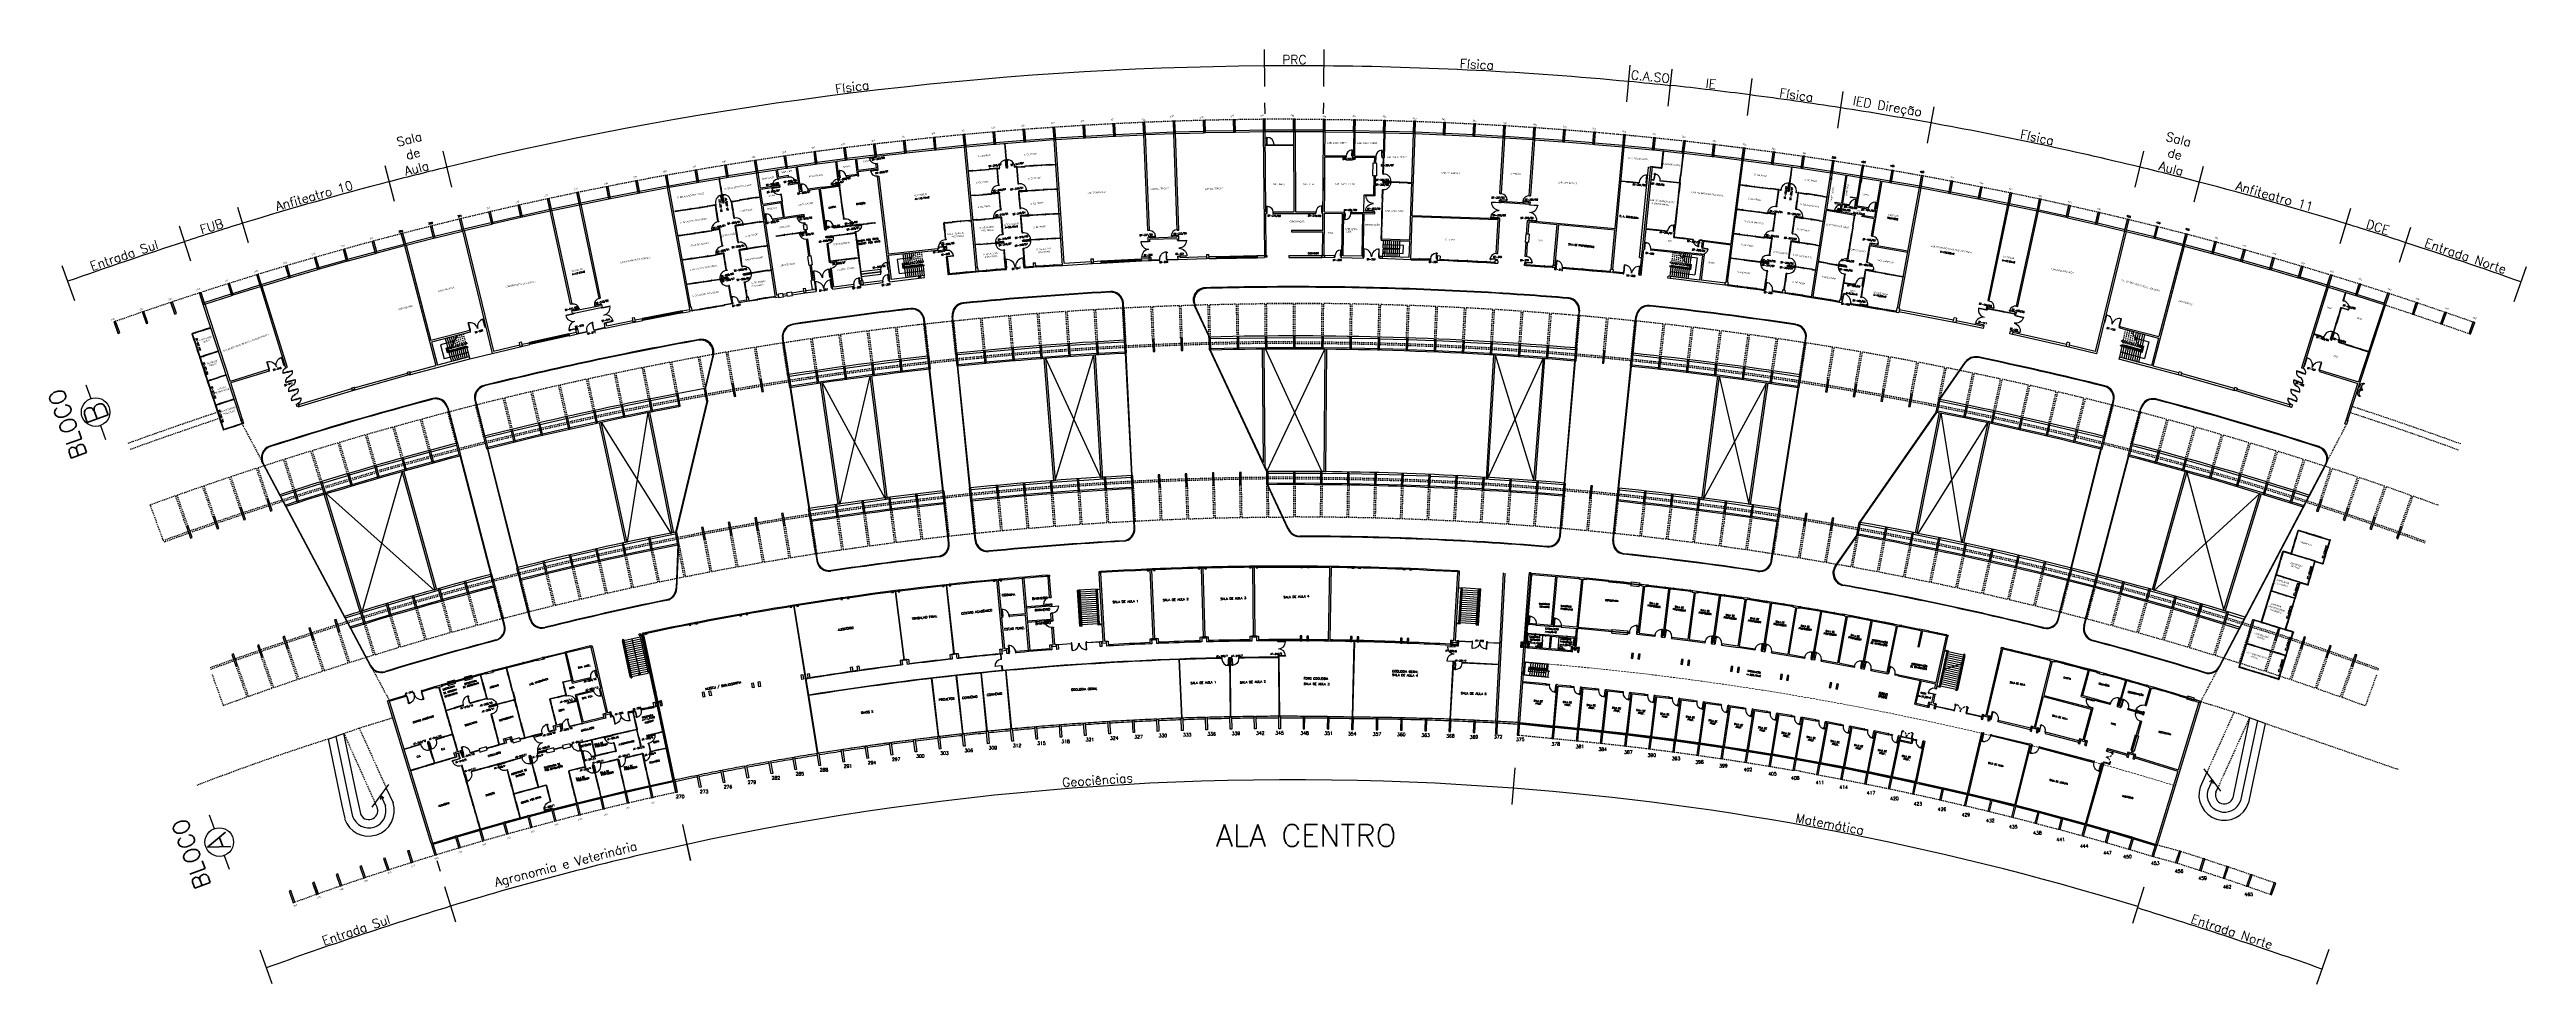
# Model space of a CAD drawing. Header units: millimetres. Extents: x 3089 to 3391, y 1087 to 1201.
import ezdxf
from ezdxf.enums import TextEntityAlignment as Align

# ---------------------------------------------------------------- set-up
doc = ezdxf.new("R2010")
doc.units = ezdxf.units.MM
doc.linetypes.add('HIDDEN', pattern=[0.375, 0.25, -0.125])
doc.linetypes.add('HIDDEN2', pattern=[0.1875, 0.125, -0.0625])
doc.layers.add('2H', color=1, linetype='HIDDEN', lineweight=15)
for name, color, linetype in [('3', 3, 'Continuous'), ('ALV', 2, 'Continuous'), ('AM-FERRAGEM', 1, 'Continuous'), ('AR-ALV-C', 2, 'Continuous'), ('AR-BNC', 1, 'Continuous'), ('AR-COR-VT2', 162, 'Continuous'), ('AR-DIV', 5, 'Continuous'), ('AR-DIV-SAN', 122, 'Continuous'), ('AR-DIVISORIA', 2, 'Continuous'), ('AR-ESCADA-V', 1, 'Continuous'), ('AR-ESQ', 1, 'Continuous'), ('AR-EST-CNC', 83, 'Continuous'), ('AR-EST-CONC-PILAR', 3, 'Continuous'), ('AR-EST-PIL', 114, 'Continuous'), ('AR-MOB', 71, 'Continuous'), ('AR-PIS', 1, 'Continuous'), ('AR-PIS-DSN', 1, 'Continuous'), ('AR-PISO', 1, 'Continuous'), ('AR-POR', 1, 'Continuous'), ('AR-PORTAS', 1, 'Continuous'), ('AR-REV', 2, 'Continuous'), ('AR-SAN', 7, 'Continuous'), ('AR-TXT-CNG', 11, 'Continuous'), ('AR-TXT-CONG', 2, 'Continuous'), ('AREA', 2, 'Continuous'), ('BANC', 2, 'Continuous'), ('BL-COZ-02', 1, 'Continuous'), ('BL-DIV-PRJ', 1, 'HIDDEN'), ('BL-DIV-VT2', 2, 'Continuous'), ('BL-ESQ-01', 1, 'Continuous'), ('BL-ESQ-02', 2, 'Continuous'), ('BL-ESQ-PRJ', 1, 'HIDDEN'), ('BL-ESQ-VT1', 1, 'Continuous'), ('BL-HTC', 1, 'Continuous'), ('BL-POR-01', 2, 'Continuous'), ('BL-POR-02', 1, 'Continuous'), ('BL-POR-PRJ', 1, 'HIDDEN'), ('BL-SAN-01', 1, 'Continuous'), ('BL-SAN-02', 1, 'Continuous'), ('CENTRO_DE_CUSTO', 1, 'Continuous'), ('COTAS', 1, 'Continuous'), ('DIV', 2, 'Continuous'), ('DIVISORIA', 2, 'Continuous'), ('DT-CRT', 134, 'Continuous'), ('DT-CXO-CRT', 134, 'Continuous'), ('DT-ESQ-CRT', 43, 'Continuous'), ('DT-ESQ-VT1', 1, 'Continuous'), ('DT-ESQ-VT2', 2, 'Continuous'), ('DT-MOB-01', 1, 'Continuous'), ('EQUIP', 2, 'Continuous'), ('ESC', 1, 'Continuous'), ('ESQ', 1, 'Continuous'), ('ESTR', 3, 'Continuous'), ('JANELA', 1, 'Continuous'), ('MACANETA', 1, 'Continuous'), ('MARCO', 2, 'Continuous'), ('mov', 1, 'Continuous'), ('NOPILAR', 2, 'Continuous'), ('PISO', 1, 'Continuous'), ('pm1', 2, 'Continuous'), ('pm2', 2, 'Continuous'), ('PORTA', 2, 'Continuous'), ('PORTA-C', 2, 'Continuous'), ('PROJ', 1, 'HIDDEN2'), ('PROJ1', 1, 'HIDDEN2'), ('SOLEIRA', 1, 'Continuous'), ('TEXTO', 2, 'Continuous'), ('TEXTO-ENDEREÇO', 2, 'Continuous'), ('TXT-IDENTIFICAÇÃO', 4, 'Continuous'), ('USO1', 2, 'Continuous'), ('ÁREA', 2, 'Continuous')]:
    doc.layers.add(name, color=color, linetype=linetype)
doc.styles.add('1', font='romans.shx', dxfattribs={"height": 1.1})
doc.styles.add('LEGENDA', font='romans.shx', dxfattribs={"height": 0.2})
doc.styles.add('ROMANS', font='romans', dxfattribs={"height": 0.002})
doc.styles.add('S26', font='SIMPLEX.shx', dxfattribs={"width": 1.1, "height": 0.26})
doc.styles.get("Standard").update_dxf_attribs({"font": 'arial.ttf'})
doc.styles.add('UNB-100', font='simplex.shx', dxfattribs={"height": 0.2})
doc.styles.add('UNB-100-1', font='simplex.shx', dxfattribs={"height": 0.2})
doc.dimstyles.new('1-600', dxfattribs={"dimtxt": 1.1, "dimasz": 2.5, "dimexe": 2, "dimexo": 4, "dimgap": 0.2, "dimtad": 1, "dimdec": 0, "dimzin": 4, "dimdsep": 46, "dimlunit": 6, "dimtxsty": '1', "dimblk1": 'NONE', "dimblk2": 'NONE', "dimsah": 1, "dimcen": 0, "dimclrd": 2, "dimclre": 2, "dimclrt": 2, "dimadec": 0, "dimazin": 0, "dimtfac": 1, "dimtdec": 0, "dimtmove": 2, "dimatfit": 3, "dimldrblk": 'NONE', "dimfxl": 1, "dimtolj": 1, "dimtzin": 0, "dimarcsym": 0})

# ---------------------------------------------------------------- blocks, each defined once
blk = doc.blocks.new('PILINT-TTC')
for points in [[(0.2, -0.01), (0.19, -0.21), (-0.01, -0.2), (0, 0)], [(0.8, -0.03), (0.79, -0.23), (0.99, -0.24), (1, -0.04)], [(-0.16, -8.39), (-0.18, -8.99), (-0.38, -8.98), (-0.36, -8.38)], [(0.44, -8.42), (0.42, -9.02), (0.62, -9.02), (0.64, -8.42)]]:
    blk.add_lwpolyline(points, close=True)
blk = doc.blocks.new('DIVMT-TTC')
for p, q in [((-0.03, 0.03), (-0.03, 0.006)), ((-0.008, 0.03), (-0.03, 0.03)), ((-0.0185, 0.006), (-0.03, 0.006)), ((-0.0185, -0.006), (-0.0185, 0.006)), ((-0.008, 0.03), (-0.008, 0.02)), ((-0.008, 0.02), (0.008, 0.02)), ((-0.0051, 0), (0.0051, 0)), ((0.0051, 0), (-0.0051, 0)), ((-0.0051, 0), (0.0051, 0)), ((0, -0.0051), (0, 0.0051)), ((0, 0.0051), (0, -0.0051)), ((0.008, 0.03), (0.008, 0.02)), ((0.008, 0.03), (0.03, 0.03)), ((0.0205, 0.006), (0.03, 0.006)), ((0.0205, -0.006), (0.0205, 0.006)), ((0.0205, 0.006), (0.0205, -0.006)), ((0.0205, 0.006), (0.03, 0.006)), ((0.97, 0.03), (0.03, 0.03)), ((0.03, 0.006), (0.03, 0.03)), ((0.03, -0.03), (0.03, 0.03)), ((0.03, -0.005), (0.03, 0.005)), ((0.97, -0.03), (0.97, 0.03)), ((0.97, 0.03), (0.97, 0.009)), ((0.97, 0.009), (0.97, 0.027)), ((0.9795, 0.006), (0.97, 0.006)), ((0.97, -0.005), (0.97, 0.005)), ((0.9795, 0.006), (0.9795, -0.006)), ((1.0051, 0), (0.9949, 0)), ((1, 0.0051), (1, -0.0051)), ((-0.0185, -0.006), (-0.03, -0.006)), ((-0.03, -0.03), (-0.03, -0.006)), ((-0.008, -0.03), (-0.03, -0.03)), ((-0.008, -0.03), (-0.008, -0.02)), ((-0.008, -0.02), (0.008, -0.02)), ((0.008, -0.03), (0.008, -0.02)), ((0.008, -0.03), (0.03, -0.03)), ((0.0205, -0.006), (0.03, -0.006)), ((0.0205, -0.006), (0.03, -0.006)), ((0.03, -0.006), (0.03, -0.03)), ((0.97, -0.03), (0.03, -0.03)), ((0.9795, -0.006), (0.97, -0.006)), ((0.97, -0.009), (0.97, -0.027))]:
    blk.add_line(p, q)
blk = doc.blocks.new('PDV1E-TTC')
at = {"layer": 'DIV'}
for p, q in [((-0.94, 0.07), (-0.91, 0.07)), ((-0.94, 0.06), (-0.94, 0.07)), ((-0.94, -0.06), (-0.94, 0.06)), ((-0.91, 0.07), (-0.91, -0.04)), ((0, 0.07), (-0.03, 0.07)), ((-0.03, 0.07), (-0.03, -0.04)), ((0, 0.06), (0, 0.07)), ((0, -0.06), (0, 0.06)), ((0, 0), (0.01, 0)), ((-0.94, -0.07), (-0.94, -0.06)), ((-0.92, -0.07), (-0.94, -0.07)), ((-0.92, -0.04), (-0.92, -0.07)), ((-0.92, -0.04), (-0.91, -0.04)), ((-0.08, -0.08), (-0.08, -0.94)), ((-0.05, -0.08), (-0.08, -0.08)), ((-0.08, -0.94), (-0.05, -0.94)), ((-0.05, -0.08), (-0.05, -0.94)), ((-0.02, -0.04), (-0.03, -0.04)), ((-0.02, -0.04), (-0.02, -0.07)), ((-0.02, -0.07), (0, -0.07)), ((0, -0.07), (0, -0.06))]:
    blk.add_line(p, q, dxfattribs=at)
at = {"layer": 'DIV', "color": 1}
for p, q in [((-0.11, -0.81), (-0.12, -0.81)), ((-0.12, -0.9), (-0.12, -0.81)), ((-0.12, -0.9), (-0.08, -0.9)), ((-0.11, -0.89), (-0.11, -0.81)), ((-0.11, -0.89), (-0.08, -0.89)), ((-0.02, -0.89), (-0.05, -0.89)), ((-0.01, -0.9), (-0.05, -0.9)), ((-0.02, -0.81), (-0.01, -0.81)), ((-0.02, -0.89), (-0.02, -0.81)), ((-0.01, -0.9), (-0.01, -0.81))]:
    blk.add_line(p, q, dxfattribs=at)
blk.add_arc((-0.05, -0.08), 0.865, 180, 270, dxfattribs=at)
blk = doc.blocks.new('DIVINI-TTC')
for p, q in [((-0.01, 0), (0, 0)), ((0.01, 0.02), (0, 0.02)), ((0, 0), (0, 0.02)), ((0, -0.01), (0, 0)), ((0, -0.02), (0, 0)), ((0.01, 0.03), (0.03, 0.03)), ((0.01, 0.03), (0.01, 0.02)), ((0.02, 0.01), (0.03, 0.01)), ((0.02, 0.01), (0.02, -0.01)), ((0.02, 0.01), (0.03, 0.01)), ((0.02, 0), (0.02, 0)), ((0.97, 0.03), (0.03, 0.03)), ((0.03, -0.03), (0.03, 0.03)), ((0.03, 0.01), (0.03, 0.03)), ((0.03, -0.01), (0.03, 0)), ((0.97, 0.03), (0.97, 0.01)), ((0.97, 0.01), (0.97, 0.03)), ((0.97, -0.03), (0.97, 0.03)), ((0.98, 0.01), (0.97, 0.01)), ((0.97, -0.01), (0.97, 0)), ((0.98, 0.01), (0.98, -0.01)), ((0.99, 0), (1.01, 0)), ((1, 0.01), (1, -0.01)), ((0, -0.02), (0.01, -0.02)), ((0.01, -0.03), (0.01, -0.02)), ((0.01, -0.03), (0.03, -0.03)), ((0.02, -0.01), (0.03, -0.01)), ((0.02, -0.01), (0.03, -0.01)), ((0.03, -0.01), (0.03, -0.03)), ((0.97, -0.03), (0.03, -0.03)), ((0.98, -0.01), (0.97, -0.01)), ((0.97, -0.01), (0.97, -0.03))]:
    blk.add_line(p, q)
blk = doc.blocks.new('PDV2D-TTC')
at = {"layer": 'DIV'}
for p, q in [((0.03, 0.05), (0.06, 0.05)), ((0.03, 0.03), (0.03, 0.05)), ((0.03, -0.04), (0.03, 0.03)), ((0.06, 0.05), (0.06, -0.02)), ((0.94, 0.05), (0.94, -0.02)), ((0.97, 0.05), (0.94, 0.05)), ((0.97, 0.03), (0.97, 0.05)), ((0.97, -0.04), (0.97, 0.03)), ((0.03, -0.05), (0.03, -0.03)), ((0.05, -0.05), (0.03, -0.05)), ((0.05, -0.02), (0.06, -0.02)), ((0.05, -0.02), (0.05, -0.05)), ((0.08, -0.05), (0.11, -0.05)), ((0.08, -0.05), (0.08, -0.96)), ((0.11, -0.96), (0.08, -0.96)), ((0.11, -0.05), (0.11, -0.96)), ((0.95, -0.02), (0.94, -0.02)), ((0.95, -0.02), (0.95, -0.05)), ((0.95, -0.05), (0.97, -0.05)), ((0.97, -0.05), (0.97, -0.03))]:
    blk.add_line(p, q, dxfattribs=at)
at = {"layer": 'DIV', "color": 1}
for p, q in [((0.04, -0.92), (0.04, -0.83)), ((0.05, -0.83), (0.04, -0.83)), ((0.04, -0.92), (0.08, -0.92)), ((0.05, -0.91), (0.05, -0.83)), ((0.05, -0.91), (0.08, -0.91)), ((0.14, -0.91), (0.11, -0.91)), ((0.15, -0.92), (0.11, -0.92)), ((0.14, -0.91), (0.14, -0.83)), ((0.14, -0.83), (0.15, -0.83)), ((0.15, -0.92), (0.15, -0.83))]:
    blk.add_line(p, q, dxfattribs=at)
blk.add_arc((0.08, -0.1), 0.865, 270, 3.3214, dxfattribs=at)
blk = doc.blocks.new('ESQCIR2-TTC')
for p, q in [((0.06, 0.12), (0, 0.12)), ((0, 0.12), (0, 0)), ((1, 0.12), (0.06, 0.12)), ((0.06, 0), (0.06, 0.12)), ((1, 0.07), (0.06, 0.07)), ((0.06, 0.05), (1, 0.05)), ((1, 0.12), (1, 0)), ((1.06, 0.12), (1, 0.12)), ((1.06, 0), (1.06, 0.12)), ((2, 0.12), (1.06, 0.12)), ((2, 0.07), (1.06, 0.07)), ((1.06, 0.05), (2, 0.05)), ((2, 0.12), (2, 0)), ((2.06, 0.12), (2, 0.12)), ((3, 0.12), (2.06, 0.12)), ((2.06, 0), (2.06, 0.12)), ((3, 0.07), (2.06, 0.07)), ((2.06, 0.05), (3, 0.05)), ((3, 0.12), (3, 0)), ((3.06, 0.12), (3, 0.12)), ((3.06, 0), (3.06, 0.12)), ((4, 0.12), (3.06, 0.12)), ((4, 0.07), (3.06, 0.07)), ((3.06, 0.05), (4, 0.05)), ((4, 0.12), (4, 0)), ((4.06, 0.12), (4, 0.12)), ((4.06, 0), (4.06, 0.12)), ((5, 0.12), (4.06, 0.12)), ((5, 0.07), (4.06, 0.07)), ((4.06, 0.05), (5, 0.05)), ((5, 0.12), (5, 0)), ((5.06, 0.12), (5, 0.12)), ((5.06, 0), (5.06, 0.12)), ((6, 0.12), (5.06, 0.12)), ((6, 0.07), (5.06, 0.07)), ((5.06, 0.05), (6, 0.05)), ((0, 0), (0.06, 0)), ((0.06, 0), (1, 0)), ((1, 0), (1.06, 0)), ((1.06, 0), (2, 0)), ((2, 0), (2.06, 0)), ((2.06, 0), (3, 0)), ((3, 0), (3.06, 0)), ((3.06, 0), (4, 0)), ((4, 0), (4.06, 0)), ((4.06, 0), (5, 0)), ((5, 0), (5.06, 0)), ((5.06, 0), (6, 0))]:
    blk.add_line(p, q)
blk = doc.blocks.new('MTINI-TTC')
for p, q in [((-0.01, 0.03), (-0.03, 0.03)), ((-0.03, 0.01), (-0.03, 0.03)), ((0.03, 0.03), (-0.03, 0.03)), ((-0.03, 0.01), (-0.02, 0.01)), ((-0.02, 0.01), (-0.02, 0)), ((0, 0), (-0.02, 0)), ((-0.01, 0.02), (-0.01, 0.03)), ((-0.01, 0.02), (-0.01, 0.03)), ((-0.01, 0.02), (0.01, 0.02)), ((0.01, 0), (-0.01, 0)), ((0.01, 0.03), (0, 0.03)), ((0, 0.02), (0, 0.02)), ((0, -0.01), (0, 0.01)), ((0.02, 0), (0, 0)), ((0.01, 0.03), (0.03, 0.03)), ((0.01, 0.02), (0.01, 0.03)), ((0.01, 0.02), (0.01, 0.03)), ((0.03, 0.01), (0.02, 0.01)), ((0.02, 0), (0.02, 0.01)), ((0.03, 0.01), (0.03, 0.03))]:
    blk.add_line(p, q)
blk = doc.blocks.new('MTT-TTC')
for p, q in [((-0.008, 0.03), (-0.03, 0.03)), ((-0.03, 0.03), (-0.03, 0.006)), ((-0.0185, 0.006), (-0.03, 0.006)), ((-0.0185, -0.006), (-0.0185, 0.006)), ((-0.008, 0.03), (-0.008, 0.02)), ((-0.008, 0.02), (0.008, 0.02)), ((-0.0051, 0), (0.0051, 0)), ((0, -0.0051), (0, 0.0051)), ((0.008, 0.03), (0.03, 0.03)), ((0.008, 0.03), (0.008, 0.02)), ((0.0205, -0.006), (0.0205, 0.006)), ((0.0205, 0.006), (0.03, 0.006)), ((0.03, 0.006), (0.03, 0.03)), ((-0.03, -0.03), (-0.03, -0.006)), ((-0.0185, -0.006), (-0.03, -0.006)), ((-0.008, -0.03), (-0.03, -0.03)), ((-0.008, -0.02), (0.008, -0.02)), ((-0.008, -0.03), (-0.008, -0.02)), ((0.008, -0.03), (0.008, -0.02)), ((0.008, -0.03), (0.03, -0.03)), ((0.0205, -0.006), (0.03, -0.006)), ((0.03, -0.006), (0.03, -0.03))]:
    blk.add_line(p, q)
blk = doc.blocks.new('ESCA-TTC')
for p, q in [((-0.2, 0), (-2.26, 0)), ((-2.26, 0), (-2.26, -4.5)), ((-0.1, 0.15), (-0.2, 0.15)), ((-0.2, 0.15), (-0.2, -4.65)), ((-0.1, 0.15), (-0.1, -4.65)), ((0, 0), (-0.1, 0)), ((0, 0), (0, -4.5)), ((-0.2, -0.25), (-2.26, -0.25)), ((-0.2, -0.5), (-2.26, -0.5)), ((-0.2, -0.75), (-2.26, -0.75)), ((-0.2, -1), (-2.26, -1)), ((-0.2, -1.25), (-2.26, -1.25)), ((-0.2, -1.5), (-2.26, -1.5)), ((-0.2, -1.75), (-2.26, -1.75)), ((-0.2, -2), (-2.26, -2)), ((-0.2, -2.25), (-2.26, -2.25)), ((-0.2, -2.5), (-2.26, -2.5)), ((-0.2, -2.75), (-2.26, -2.75)), ((-0.2, -3), (-2.26, -3)), ((0, -0.25), (-0.1, -0.25)), ((0, -0.5), (-0.1, -0.5)), ((0, -0.75), (-0.1, -0.75)), ((0, -1), (-0.1, -1)), ((0, -1.25), (-0.1, -1.25)), ((0, -1.5), (-0.1, -1.5)), ((0, -1.75), (-0.1, -1.75)), ((0, -2), (-0.1, -2)), ((0, -2.25), (-0.1, -2.25)), ((0, -2.5), (-0.1, -2.5)), ((0, -2.75), (-0.1, -2.75)), ((0, -3), (-0.1, -3)), ((-0.2, -3.25), (-2.26, -3.25)), ((-0.2, -3.5), (-2.26, -3.5)), ((-0.2, -3.75), (-2.26, -3.75)), ((-0.2, -4), (-2.26, -4)), ((-0.2, -4.25), (-2.26, -4.25)), ((-0.2, -4.5), (-2.26, -4.5)), ((-0.1, -4.65), (-0.2, -4.65)), ((0, -3.25), (-0.1, -3.25)), ((0, -3.5), (-0.1, -3.5)), ((0, -3.75), (-0.1, -3.75)), ((0, -4), (-0.1, -4)), ((0, -4.25), (-0.1, -4.25)), ((0, -4.5), (-0.1, -4.5))]:
    blk.add_line(p, q)
blk = doc.blocks.new('PDV2E-TTC')
at = {"layer": 'DIV', "color": 1}
for p, q in [((0.02, 0.92), (0.06, 0.92)), ((0.02, 0.92), (0.02, 0.83)), ((0.03, 0.83), (0.02, 0.83)), ((0.03, 0.91), (0.06, 0.91)), ((0.03, 0.91), (0.03, 0.83)), ((0.14, 0.92), (0.1, 0.92)), ((0.13, 0.91), (0.1, 0.91)), ((0.13, 0.91), (0.13, 0.83)), ((0.13, 0.83), (0.14, 0.83)), ((0.14, 0.92), (0.14, 0.83))]:
    blk.add_line(p, q, dxfattribs=at)
at = {"layer": 'DIV'}
for p, q in [((0.05, 0.05), (0.03, 0.05)), ((0.03, 0.05), (0.03, 0.03)), ((0.03, 0.04), (0.03, -0.03)), ((0.05, 0.02), (0.05, 0.05)), ((0.05, 0.02), (0.06, 0.02)), ((0.06, -0.05), (0.06, 0.02)), ((0.07, 0.05), (0.07, 0.96)), ((0.1, 0.96), (0.07, 0.96)), ((0.07, 0.05), (0.1, 0.05)), ((0.1, 0.05), (0.1, 0.96)), ((0.93, -0.05), (0.93, 0.02)), ((0.94, 0.02), (0.93, 0.02)), ((0.94, 0.05), (0.96, 0.05)), ((0.94, 0.02), (0.94, 0.05)), ((0.96, 0.05), (0.96, 0.03)), ((0.96, 0.04), (0.96, -0.03)), ((0.03, -0.03), (0.03, -0.05)), ((0.03, -0.05), (0.06, -0.05)), ((0.96, -0.05), (0.93, -0.05)), ((0.96, -0.03), (0.96, -0.05))]:
    blk.add_line(p, q, dxfattribs=at)
at = {"layer": 'DIV', "color": 1}
blk.add_arc((0.06, 0.1), 0.865, 356.6786, 90, dxfattribs=at)
blk = doc.blocks.new('PE80-TTC')
at = {"color": 2}
for p, q in [((0.07, 0), (-0.07, 0)), ((-0.07, -0.03), (-0.07, 0)), ((0.07, 0), (0.07, -0.02)), ((0.04, -0.03), (-0.07, -0.03)), ((0.04, -0.77), (-0.07, -0.77)), ((-0.07, -0.77), (-0.07, -0.8)), ((0.07, -0.8), (-0.07, -0.8)), ((0.07, -0.8), (-0.07, -0.8)), ((0.07, -0.02), (0.04, -0.02)), ((0.04, -0.03), (0.04, -0.02)), ((0.04, -0.77), (0.04, -0.78)), ((0.07, -0.78), (0.04, -0.78)), ((0.07, -0.8), (0.07, -0.78)), ((0.08, -0.03), (0.82, -0.03)), ((0.08, -0.03), (0.08, -0.06)), ((0.08, -0.06), (0.82, -0.06)), ((0.82, -0.06), (0.82, -0.03))]:
    blk.add_line(p, q, dxfattribs=at)
at = {"color": 1}
for p, q in [((0.78, 0.01), (0.69, 0.01)), ((0.69, 0), (0.69, 0.01)), ((0.78, 0.01), (0.78, -0.03)), ((0.77, 0), (0.69, 0)), ((0.77, -0.09), (0.69, -0.09)), ((0.69, -0.09), (0.69, -0.1)), ((0.78, -0.1), (0.69, -0.1)), ((0.77, 0), (0.77, -0.03)), ((0.77, -0.09), (0.77, -0.06)), ((0.78, -0.1), (0.78, -0.06))]:
    blk.add_line(p, q, dxfattribs=at)
blk.add_arc((0.09, -0.03), 0.731, 270, 357.3429, dxfattribs=at)
blk = doc.blocks.new('PTDP-TTC')
at = {"color": 2}
for p, q in [((0.05, 0.075), (0, 0.075)), ((0, 0.075), (0, -0.075)), ((0.05, 0.04), (0.05, 0.075)), ((0.06, 0.04), (0.05, 0.04)), ((0.055, 1.015), (0.09, 1.015)), ((0.055, 0.075), (0.055, 1.015)), ((0.055, 0.075), (0.09, 0.075)), ((0.06, -0.075), (0.06, 0.04)), ((0.09, 0.075), (0.09, 1.015)), ((1.91, 0.075), (1.91, 1.015)), ((1.945, 1.015), (1.91, 1.015)), ((1.945, 0.075), (1.91, 0.075)), ((1.94, -0.075), (1.94, 0.04)), ((1.94, 0.04), (1.95, 0.04)), ((1.945, 0.075), (1.945, 1.015)), ((1.95, 0.04), (1.95, 0.075)), ((1.95, 0.075), (2, 0.075)), ((2, 0.075), (2, -0.075)), ((0, -0.075), (0.06, -0.075)), ((2, -0.075), (1.94, -0.075))]:
    blk.add_line(p, q, dxfattribs=at)
at = {"color": 1}
for centre, start, end in [((0.055, 0.075), 0, 90), ((1.945, 0.075), 90, 180)]:
    blk.add_arc(centre, 0.94, start, end, dxfattribs=at)
blk = doc.blocks.new('PD80-TTC')
at = {"color": 1}
for p, q in [((-0.78, 0.01), (-0.78, -0.03)), ((-0.78, 0.01), (-0.69, 0.01)), ((-0.69, 0), (-0.69, 0.01)), ((-0.78, -0.1), (-0.78, -0.06)), ((-0.78, -0.1), (-0.69, -0.1)), ((-0.77, 0), (-0.77, -0.03)), ((-0.77, 0), (-0.69, 0)), ((-0.77, -0.09), (-0.77, -0.06)), ((-0.77, -0.09), (-0.69, -0.09)), ((-0.69, -0.09), (-0.69, -0.1))]:
    blk.add_line(p, q, dxfattribs=at)
at = {"color": 2}
for p, q in [((-0.07, 0), (0.07, 0)), ((-0.07, 0), (-0.07, -0.02)), ((0.07, -0.03), (0.07, 0)), ((-0.82, -0.06), (-0.82, -0.03)), ((-0.08, -0.03), (-0.82, -0.03)), ((-0.08, -0.06), (-0.82, -0.06)), ((-0.08, -0.03), (-0.08, -0.06)), ((-0.07, -0.02), (-0.04, -0.02)), ((-0.07, -0.78), (-0.04, -0.78)), ((-0.07, -0.8), (-0.07, -0.78)), ((-0.07, -0.8), (0.07, -0.8)), ((-0.07, -0.8), (0.07, -0.8)), ((-0.04, -0.03), (-0.04, -0.02)), ((-0.04, -0.03), (0.07, -0.03)), ((-0.04, -0.77), (0.07, -0.77)), ((-0.04, -0.77), (-0.04, -0.78)), ((0.07, -0.77), (0.07, -0.8))]:
    blk.add_line(p, q, dxfattribs=at)
at = {"color": 1}
blk.add_arc((-0.09, -0.03), 0.731, 182.6571, 270, dxfattribs=at)
blk = doc.blocks.new('PTANF-TTC')
for p, q in [((-0.56, -0.54), (-0.56, -0.59)), ((0.01, -0.54), (-0.56, -0.54)), ((0.01, -0.59), (-0.56, -0.59)), ((-0.56, -1.7), (-0.56, -1.75)), ((0.01, -1.7), (-0.56, -1.7)), ((0.01, -1.75), (-0.56, -1.75)), ((-0.56, -2.86), (-0.56, -2.91)), ((0.01, -2.86), (-0.56, -2.86)), ((0.01, -2.91), (-0.56, -2.91)), ((0.01, -0.54), (0.58, -0.54)), ((0.01, -0.59), (0.58, -0.59)), ((0.01, -1.7), (0.58, -1.7)), ((0.01, -1.75), (0.58, -1.75)), ((0.01, -2.86), (0.58, -2.86)), ((0.01, -2.91), (0.58, -2.91)), ((0.58, -0.59), (0.58, -0.54)), ((0.58, -1.75), (0.58, -1.7)), ((0.58, -2.91), (0.58, -2.86)), ((-0.56, -4.02), (-0.56, -4.07)), ((0.01, -4.02), (-0.56, -4.02)), ((0.01, -4.07), (-0.56, -4.07)), ((0.01, -4.02), (0.58, -4.02)), ((0.01, -4.07), (0.58, -4.07)), ((0.58, -4.07), (0.58, -4.02))]:
    blk.add_line(p, q)
for centre, radius, start, end in [((0.01, -0.57), 0.569, 0.7568, 90.7568), ((0.01, -0.57), 0.571, 182.7261, 270.2797), ((0.01, -1.73), 0.571, 182.7261, 270.2797), ((0.01, -2.88), 0.571, 182.7261, 270.2797), ((0.01, -1.73), 0.571, 2.7261, 90.2797), ((0.01, -2.89), 0.571, 2.7261, 90.2797), ((0.01, -4.04), 0.571, 182.7261, 270.2797), ((0.01, -4.05), 0.571, 2.7261, 90.2797)]:
    blk.add_arc(centre, radius, start, end)
for p in [(0.01, -0.56), (0.01, -0.56), (0.01, -0.58), (0.01, -0.58), (0.01, -1.15), (0.01, -1.15), (0.01, -1.72), (0.01, -1.72), (0.01, -1.74), (0.01, -1.74), (0.01, -1.75), (0.01, -2.3), (0.01, -2.3), (0.01, -2.31), (0.01, -2.88), (0.01, -2.88), (0.01, -2.89), (0.01, -2.89), (0.01, -2.91), (0.01, -3.44), (0.01, -3.44), (0.01, -3.46), (0.01, -4.04), (0.01, -4.04), (0.01, -4.05), (0.01, -4.05), (0.01, -4.07)]:
    blk.add_point(p)
blk = doc.blocks.new('TEL-TTC')
at = {"layer": 'EQUIP'}
for centre, start, end in [((0.4, 0), 74.837, 285.163), ((0.61, 0), 105.163, 254.837)]:
    blk.add_arc(centre, 0.4, start, end, dxfattribs=at)
blk = doc.blocks.new('DIV-TTC')
for p, q in [((-0.0051, 0), (0.0051, 0)), ((0, -0.0051), (0, 0.0051)), ((0.0205, 0.006), (0.03, 0.006)), ((0.0205, -0.006), (0.0205, 0.006)), ((0.03, 0.03), (0.97, 0.03)), ((0.03, 0.03), (0.03, -0.03)), ((0.03, 0.009), (0.03, 0.027)), ((0.03, 0.005), (0.03, -0.005)), ((0.97, 0.03), (0.97, -0.03)), ((0.9795, 0.006), (0.97, 0.006)), ((0.97, 0.005), (0.97, -0.005)), ((0.9795, -0.006), (0.9795, 0.006)), ((1.0051, 0), (0.9949, 0)), ((0.9949, 0), (1.0051, 0)), ((1, -0.0051), (1, 0.0051)), ((0.0205, -0.006), (0.03, -0.006)), ((0.03, -0.03), (0.03, -0.009)), ((0.03, -0.009), (0.03, -0.027)), ((0.03, -0.03), (0.97, -0.03)), ((0.9795, -0.006), (0.97, -0.006))]:
    blk.add_line(p, q)
blk = doc.blocks.new('ESCB-TTC')
at = {"color": 1}
for p, q in [((0.96, 3.25), (1.26, 2.14)), ((1.21, 3.31), (1.5, 2.2)), ((1.45, 3.37), (1.74, 2.26)), ((1.69, 3.44), (1.91, 2.6)), ((1.93, 3.5), (2.08, 2.95)), ((2.25, 3.29), (2.17, 3.56)), ((1.74, 2.26), (1.07, 2.09)), ((1.22, 1.5), (1.07, 2.09)), ((1.68, 2.14), (1.19, 2.01)), ((1.29, 1.62), (1.19, 2.01)), ((3.73, 2.17), (1.22, 1.5)), ((3.71, 2.26), (1.29, 1.62)), ((1.62, 2.03), (1.31, 1.94)), ((1.31, 1.94), (1.39, 1.65)), ((2.1, 1.94), (1.36, 1.75)), ((1.41, 1.55), (1.71, 0.44)), ((1.53, 2.1), (1.55, 2.01)), ((1.6, 1.81), (1.63, 1.71)), ((1.65, 1.62), (1.95, 0.5)), ((1.77, 2.17), (1.79, 2.07)), ((1.84, 1.87), (1.87, 1.78)), ((1.9, 1.68), (2.19, 0.57)), ((2.01, 2.23), (2.03, 2.13)), ((2.09, 1.94), (2.11, 1.84)), ((2.36, 2.01), (2.1, 1.94)), ((2.14, 1.74), (2.43, 0.63)), ((2.25, 2.29), (2.28, 2.2)), ((3.06, 2.2), (2.3, 1.99)), ((2.33, 2), (2.35, 1.91)), ((2.38, 1.81), (2.67, 0.7)), ((2.49, 2.36), (2.52, 2.26)), ((2.57, 2.07), (2.59, 1.97)), ((2.62, 1.87), (2.91, 0.76)), ((2.73, 2.42), (2.76, 2.33)), ((2.86, 1.94), (3.16, 0.82)), ((3.05, 2.19), (3.08, 2.1)), ((3.54, 2.32), (3.06, 2.2)), ((3.1, 2), (3.4, 0.89)), ((3.29, 2.26), (3.32, 2.16)), ((3.35, 2.06), (3.64, 0.95)), ((3.54, 2.32), (3.56, 2.22)), ((3.59, 2.13), (3.88, 1.02)), ((3.73, 2.17), (3.71, 2.26))]:
    blk.add_line(p, q, dxfattribs=at)
at = {"color": 1, "linetype": 'HIDDEN2'}
for p, q in [((2.41, 3.63), (1.62, 2.03)), ((3.48, 2.52), (1.62, 2.03)), ((3.61, 2.65), (1.68, 2.14)), ((3.58, 2.75), (1.74, 2.26)), ((1.91, 2.6), (1.98, 2.33)), ((2.08, 2.95), (2.22, 2.39)), ((2.25, 3.29), (2.47, 2.46)), ((2.41, 3.63), (2.71, 2.52)), ((2.66, 3.69), (2.95, 2.58)), ((2.9, 3.76), (3.19, 2.65)), ((3.14, 3.82), (3.43, 2.71)), ((3.22, 2.55), (3.24, 2.45)), ((3.46, 2.61), (3.48, 2.52)), ((3.61, 2.65), (3.58, 2.75)), ((2.81, 2.13), (2.84, 2.03)), ((2.98, 2.49), (3, 2.39))]:
    blk.add_line(p, q, dxfattribs=at)
blk = doc.blocks.new('MDIVMT-TTC')
for p, q in [((-0.03, 0.03), (-0.03, 0.006)), ((-0.008, 0.03), (-0.03, 0.03)), ((-0.0185, 0.006), (-0.03, 0.006)), ((-0.0185, -0.006), (-0.0185, 0.006)), ((-0.008, 0.03), (-0.008, 0.02)), ((-0.008, 0.02), (0.008, 0.02)), ((-0.0051, 0), (0.0051, 0)), ((-0.0051, 0), (0.0051, 0)), ((0, -0.0051), (0, 0.0051)), ((0, -0.0051), (0, 0.0051)), ((0.008, 0.03), (0.008, 0.02)), ((0.008, 0.03), (0.03, 0.03)), ((0.0205, 0.006), (0.03, 0.006)), ((0.0205, -0.006), (0.0205, 0.006)), ((0.0205, 0.006), (0.03, 0.006)), ((0.0205, -0.006), (0.0205, 0.006)), ((0.03, 0.03), (0.03, -0.03)), ((0.03, 0.03), (0.47, 0.03)), ((0.03, 0.006), (0.03, 0.03)), ((0.03, 0.009), (0.03, 0.027)), ((0.03, 0.005), (0.03, -0.005)), ((0.47, 0.03), (0.47, -0.03)), ((0.4795, 0.006), (0.47, 0.006)), ((0.47, 0.005), (0.47, -0.005)), ((0.4795, -0.006), (0.4795, 0.006)), ((0.4949, 0), (0.5051, 0)), ((0.5051, 0), (0.4949, 0)), ((0.5, -0.0051), (0.5, 0.0051)), ((-0.0185, -0.006), (-0.03, -0.006)), ((-0.03, -0.03), (-0.03, -0.006)), ((-0.008, -0.03), (-0.03, -0.03)), ((-0.008, -0.03), (-0.008, -0.02)), ((-0.008, -0.02), (0.008, -0.02)), ((0.008, -0.03), (0.008, -0.02)), ((0.008, -0.03), (0.03, -0.03)), ((0.0205, -0.006), (0.03, -0.006)), ((0.0205, -0.006), (0.03, -0.006)), ((0.03, -0.006), (0.03, -0.03)), ((0.03, -0.03), (0.03, -0.009)), ((0.03, -0.009), (0.03, -0.027)), ((0.03, -0.03), (0.47, -0.03)), ((0.4795, -0.006), (0.47, -0.006))]:
    blk.add_line(p, q)
blk = doc.blocks.new('DIV12-TTC')
for p, q in [((-0.01, 0), (0.01, 0)), ((0, -0.01), (0, 0.01)), ((0.02, 0.02), (0.03, 0.02)), ((0.02, 0.02), (0.03, 0.02)), ((0.02, 0.02), (0.02, 0.02)), ((0.03, 0.03), (1.17, 0.03)), ((0.03, 0.03), (0.04, 0.03)), ((0.03, 0.02), (0.03, 0.03)), ((0.03, -0.03), (0.03, 0.03)), ((0.03, -0.02), (0.03, 0.02)), ((0.04, 0.03), (0.04, 0.03)), ((1.16, 0.03), (1.16, 0.03)), ((1.17, 0.03), (1.16, 0.03)), ((1.17, 0.02), (1.17, 0.03)), ((1.17, -0.03), (1.17, 0.03)), ((1.18, 0.02), (1.17, 0.02)), ((1.18, 0.02), (1.17, 0.02)), ((1.17, -0.02), (1.17, 0.02)), ((1.18, 0.02), (1.18, 0.02)), ((1.19, 0), (1.21, 0)), ((1.2, -0.01), (1.2, 0.01)), ((0.02, -0.02), (0.03, -0.02)), ((0.02, -0.02), (0.03, -0.02)), ((0.02, -0.02), (0.02, -0.02)), ((0.03, -0.03), (0.03, -0.02)), ((0.03, -0.03), (1.17, -0.03)), ((0.03, -0.03), (0.04, -0.03)), ((0.04, -0.03), (0.04, -0.03)), ((1.16, -0.03), (1.16, -0.03)), ((1.17, -0.03), (1.16, -0.03)), ((1.18, -0.02), (1.17, -0.02)), ((1.18, -0.02), (1.17, -0.02)), ((1.17, -0.03), (1.17, -0.02)), ((1.18, -0.02), (1.18, -0.02))]:
    blk.add_line(p, q)
blk = doc.blocks.new('PLXE-TTC')
for p, q in [((-0.01, 0), (0.01, 0)), ((0, 0.01), (0, -0.01)), ((0.04, 0.69), (0.05, 0.74)), ((0.08, 0.69), (0.04, 0.69)), ((0.04, 0.03), (0.05, 0.04)), ((0.06, 0.03), (0.04, 0.03)), ((0.12, 0.79), (0.05, 0.03)), ((0.09, 0.74), (0.05, 0.74)), ((0.05, 0.04), (0.05, 0.04)), ((0.1, 0.03), (0.05, 0.03)), ((0.09, 0.03), (0.06, 0.03)), ((0.06, 0.02), (0.06, 0.03)), ((0.06, 0.02), (0.06, 0.03)), ((0.06, 0.02), (0.06, 0.02)), ((0.08, 0.69), (0.08, 0.7)), ((0.11, 0.7), (0.08, 0.7)), ((0.09, 0.72), (0.09, 0.74)), ((0.11, 0.72), (0.09, 0.72)), ((0.11, 0.02), (0.09, 0.03)), ((0.09, 0.02), (0.09, 0.03)), ((0.09, 0.02), (0.09, 0.03)), ((0.09, 0.02), (0.09, 0.02)), ((0.18, 0.78), (0.1, 0.03)), ((0.1, 0.04), (0.11, 0.04)), ((0.11, 0.02), (0.11, 0.04)), ((0.18, 0.78), (0.12, 0.79)), ((0.13, 0.79), (0.12, 0.79)), ((0.12, 0.79), (0.12, 0.78)), ((0.12, 0.78), (0.12, 0.78)), ((0.13, 0.79), (0.13, 0.79)), ((0.17, 0.79), (0.13, 0.79)), ((0.13, 0.79), (0.13, 0.79)), ((0.13, 0.79), (0.13, 0.79)), ((0.17, 0.79), (0.17, 0.79)), ((0.18, 0.78), (0.17, 0.79)), ((0.17, 0.79), (0.17, 0.79)), ((0.17, 0.79), (0.17, 0.79)), ((0.17, 0.71), (0.2, 0.71)), ((0.17, 0.69), (0.2, 0.69)), ((0.18, 0.78), (0.18, 0.77)), ((0.18, 0.77), (0.18, 0.77)), ((0.2, 0.71), (0.2, 0.72)), ((0.2, 0.72), (0.24, 0.72)), ((0.2, 0.68), (0.2, 0.69)), ((0.2, 0.68), (0.24, 0.67)), ((0.24, 0.67), (0.24, 0.72))]:
    blk.add_line(p, q)
at = {"color": 1}
blk.add_arc((0.06, 0.03), 0.764, 357.9063, 81.358, dxfattribs=at)
blk = doc.blocks.new('MTDIV-TTC')
for p, q in [((-0.0185, 0.0285), (-0.0285, 0.0285)), ((-0.0285, 0.0185), (-0.0285, 0.0285)), ((-0.0265, 0.0185), (-0.0285, 0.0185)), ((-0.0265, 0.0265), (-0.0185, 0.0265)), ((-0.0265, 0.0235), (-0.0265, 0.0265)), ((-0.0215, 0.0235), (-0.0265, 0.0235)), ((-0.0265, 0.0235), (0.0265, 0.0235)), ((-0.0265, 0.0215), (-0.0235, 0.0215)), ((-0.0265, 0.0185), (-0.0265, 0.0215)), ((-0.0235, 0.0215), (-0.0235, -0.0215)), ((-0.0215, 0.0235), (-0.0215, 0.0215)), ((-0.0215, 0.0215), (0.0215, 0.0215)), ((-0.0215, 0.0195), (-0.0215, -0.0195)), ((-0.0215, 0.0195), (0.0195, 0.0195)), ((-0.0185, 0.0265), (-0.0185, 0.0285)), ((0.0115, 0.0095), (0.0115, 0.0075)), ((0.0135, 0.0075), (0.0135, 0.0055)), ((0.0185, 0.0285), (0.0285, 0.0285)), ((0.0185, 0.0265), (0.0185, 0.0285)), ((0.0185, 0.0265), (0.0265, 0.0265)), ((0.0195, 0.0195), (0.0195, 0.0095)), ((0.0215, 0.0235), (0.0265, 0.0235)), ((0.0215, 0.0235), (0.0215, 0.0075)), ((0.0215, 0.0055), (0.0215, -0.0055)), ((0.0265, 0.0215), (0.0235, 0.0215)), ((0.0235, 0.0215), (0.0235, -0.0215)), ((0.0265, 0.0235), (0.0265, 0.0265)), ((0.0265, 0.0185), (0.0265, 0.0215)), ((0.0265, 0.0185), (0.0285, 0.0185)), ((0.0285, 0.0185), (0.0285, 0.0285)), ((-0.0285, -0.0185), (-0.0265, -0.0185)), ((-0.0285, -0.0185), (-0.0285, -0.0285)), ((-0.0185, -0.0285), (-0.0285, -0.0285)), ((-0.0265, -0.0185), (-0.0265, -0.0215)), ((-0.0265, -0.0215), (-0.0235, -0.0215)), ((-0.0215, -0.0235), (-0.0265, -0.0235)), ((-0.0265, -0.0235), (-0.0265, -0.0265)), ((0.0265, -0.0235), (-0.0265, -0.0235)), ((-0.0185, -0.0265), (-0.0265, -0.0265)), ((-0.0215, -0.0195), (0.0195, -0.0195)), ((-0.0215, -0.0215), (-0.0215, -0.0235)), ((-0.0215, -0.0215), (0.0215, -0.0215)), ((-0.0185, -0.0265), (-0.0185, -0.0285)), ((0.0115, -0.0075), (0.0115, -0.0095)), ((0.0135, -0.0055), (0.0135, -0.0075)), ((0.0265, -0.0265), (0.0185, -0.0265)), ((0.0185, -0.0265), (0.0185, -0.0285)), ((0.0185, -0.0285), (0.0285, -0.0285)), ((0.0195, -0.0095), (0.0195, -0.0195)), ((0.0215, -0.0075), (0.0215, -0.0235)), ((0.0215, -0.0235), (0.0265, -0.0235)), ((0.0265, -0.0215), (0.0235, -0.0215)), ((0.0285, -0.0185), (0.0265, -0.0185)), ((0.0265, -0.0185), (0.0265, -0.0215)), ((0.0265, -0.0235), (0.0265, -0.0265)), ((0.0285, -0.0185), (0.0285, -0.0285))]:
    blk.add_line(p, q)
at = {"layer": 'DIVISORIA'}
for p, q in [((-0.0049, 0), (0.0049, 0)), ((0, -0.0049), (0, 0.0049)), ((0.0195, 0.0095), (0.0115, 0.0095)), ((0.0215, 0.0075), (0.0115, 0.0075)), ((0.0215, 0.0055), (0.0135, 0.0055)), ((0.0215, -0.0075), (0.0115, -0.0075)), ((0.0195, -0.0095), (0.0115, -0.0095)), ((0.0215, -0.0055), (0.0135, -0.0055))]:
    blk.add_line(p, q, dxfattribs=at)
blk = doc.blocks.new('PLXD-TTC')
for p, q in [((-0.19, 0.73), (-0.23, 0.72)), ((-0.23, 0.67), (-0.23, 0.72)), ((-0.19, 0.68), (-0.23, 0.67)), ((-0.19, 0.71), (-0.19, 0.73)), ((-0.16, 0.71), (-0.19, 0.71)), ((-0.16, 0.69), (-0.19, 0.69)), ((-0.19, 0.68), (-0.19, 0.69)), ((-0.17, 0.78), (-0.11, 0.79)), ((-0.17, 0.79), (-0.16, 0.79)), ((-0.17, 0.79), (-0.17, 0.77)), ((-0.17, 0.78), (-0.1, 0.03)), ((-0.17, 0.77), (-0.17, 0.77)), ((-0.16, 0.79), (-0.16, 0.79)), ((-0.16, 0.79), (-0.16, 0.79)), ((-0.16, 0.79), (-0.16, 0.79)), ((-0.16, 0.79), (-0.13, 0.79)), ((-0.12, 0.8), (-0.13, 0.8)), ((-0.13, 0.8), (-0.13, 0.79)), ((-0.12, 0.8), (-0.12, 0.79)), ((-0.12, 0.79), (-0.11, 0.79)), ((-0.11, 0.79), (-0.05, 0.03)), ((-0.11, 0.79), (-0.11, 0.78)), ((-0.11, 0.78), (-0.11, 0.78)), ((-0.11, 0.72), (-0.08, 0.72)), ((-0.11, 0.7), (-0.08, 0.7)), ((-0.1, 0.03), (-0.11, 0.04)), ((-0.1, 0.04), (-0.11, 0.04)), ((-0.1, 0.03), (-0.05, 0.03)), ((-0.1, 0.03), (-0.09, 0.03)), ((-0.09, 0.02), (-0.09, 0.03)), ((-0.09, 0.03), (-0.06, 0.03)), ((-0.09, 0.02), (-0.09, 0.03)), ((-0.09, 0.02), (-0.09, 0.02)), ((-0.08, 0.74), (-0.04, 0.74)), ((-0.08, 0.72), (-0.08, 0.74)), ((-0.08, 0.69), (-0.08, 0.7)), ((-0.08, 0.69), (-0.04, 0.69)), ((-0.06, 0.03), (-0.06, 0.02)), ((-0.06, 0.02), (-0.06, 0.03)), ((-0.06, 0.03), (-0.06, 0.03)), ((-0.06, 0.03), (-0.04, 0.03)), ((-0.04, 0.03), (-0.05, 0.05)), ((-0.05, 0.05), (-0.05, 0.05)), ((-0.04, 0.69), (-0.04, 0.74)), ((-0.01, 0), (0.01, 0)), ((0, 0.01), (0, -0.01))]:
    blk.add_line(p, q)
at = {"color": 1}
blk.add_arc((-0.06, 0.03), 0.764, 98.125, 182.1419, dxfattribs=at)
blk = doc.blocks.new('ESCB')
at = {"color": 1}
for p, q in [((0.96, 3.25), (1.26, 2.14)), ((1.21, 3.31), (1.5, 2.2)), ((1.45, 3.37), (1.74, 2.26)), ((2.41, 3.63), (1.62, 2.03)), ((1.69, 3.44), (1.91, 2.6)), ((1.93, 3.5), (2.08, 2.95)), ((1.74, 2.26), (1.07, 2.09)), ((1.22, 1.5), (1.07, 2.09)), ((1.68, 2.14), (1.19, 2.01)), ((1.29, 1.62), (1.19, 2.01)), ((3.73, 2.17), (1.22, 1.5)), ((3.71, 2.26), (1.29, 1.62)), ((1.62, 2.03), (1.31, 1.94)), ((1.31, 1.94), (1.39, 1.65)), ((2.23, 1.98), (1.36, 1.75)), ((1.41, 1.55), (1.71, 0.44)), ((1.53, 2.1), (1.55, 2.01)), ((1.6, 1.81), (1.63, 1.71)), ((1.65, 1.62), (1.95, 0.5)), ((1.77, 2.17), (1.79, 2.07)), ((1.84, 1.87), (1.87, 1.78)), ((1.9, 1.68), (2.19, 0.57)), ((2.01, 2.23), (2.03, 2.13)), ((2.09, 1.94), (2.11, 1.84)), ((2.14, 1.74), (2.43, 0.63)), ((3.06, 2.2), (2.23, 1.98)), ((2.25, 2.29), (2.28, 2.2)), ((2.38, 1.81), (2.67, 0.7)), ((2.49, 2.36), (2.52, 2.26)), ((2.62, 1.87), (2.91, 0.76)), ((2.73, 2.42), (2.76, 2.33)), ((2.86, 1.94), (3.16, 0.82)), ((3.54, 2.32), (3.06, 2.2)), ((3.1, 2), (3.4, 0.89)), ((3.29, 2.26), (3.32, 2.16)), ((3.35, 2.06), (3.64, 0.95)), ((3.54, 2.32), (3.56, 2.22)), ((3.59, 2.13), (3.88, 1.02)), ((3.73, 2.17), (3.71, 2.26))]:
    blk.add_line(p, q, dxfattribs=at)
at = {"color": 1, "linetype": 'HIDDEN2'}
for p, q in [((2.25, 3.29), (2.17, 3.56)), ((2.25, 3.29), (2.47, 2.46)), ((2.41, 3.63), (2.71, 2.52)), ((2.66, 3.69), (2.95, 2.58)), ((2.9, 3.76), (3.19, 2.65)), ((3.14, 3.82), (3.43, 2.71)), ((3.48, 2.52), (1.62, 2.03)), ((3.61, 2.65), (1.68, 2.14)), ((3.58, 2.75), (1.74, 2.26)), ((1.91, 2.6), (1.98, 2.33)), ((2.08, 2.95), (2.22, 2.39)), ((2.33, 2), (2.35, 1.91)), ((2.57, 2.07), (2.59, 1.97)), ((2.81, 2.13), (2.84, 2.03)), ((2.98, 2.49), (3, 2.39)), ((3.05, 2.19), (3.08, 2.1)), ((3.22, 2.55), (3.24, 2.45)), ((3.46, 2.61), (3.48, 2.52)), ((3.61, 2.65), (3.58, 2.75))]:
    blk.add_line(p, q, dxfattribs=at)
blk = doc.blocks.new('*D145')
at = {"layer": 'DEFPOINTS', "color": 0, "transparency": 16777216}
for p in [(3373.5, 1178.07), (3366.73, 1173.38), (3366.29, 1171.95), (3373.9, 1171.11), (3373.44, 1169.68)]:
    blk.add_point(p, dxfattribs=at)
at = {"layer": 'USO1', "color": 2, "lineweight": -2, "transparency": 16777216}
for p, q in [((3367.91, 1177.2), (3369.23, 1181.51)), ((3375.14, 1174.91), (3376.54, 1179.19))]:
    blk.add_line(p, q, dxfattribs=at)
blk.add_arc((3236.94, 751.13), 448.25, 71.9374, 72.913, dxfattribs=at)
at = {"layer": 'USO1', "color": 2, "transparency": 16777216, "insert": (3372.51, 1179.17), "char_height": 1.1, "attachment_point": 5, "rotation": 342.4252, "style": '1'}
blk.add_mtext('\\A1;DCE', dxfattribs=at)
blk = doc.blocks.new('_NONE')
at = {"color": 0, "linetype": 'ByBlock'}
blk.add_circle((0, 0), 0.25, dxfattribs=at)
blk = doc.blocks.new('*D146')
at = {"layer": 'DEFPOINTS', "color": 0, "transparency": 16777216}
for p in [(3362.71, 1181.37), (3348.74, 1176.93), (3349.12, 1178.38), (3366.73, 1173.38), (3366.29, 1171.95)]:
    blk.add_point(p, dxfattribs=at)
at = {"layer": 'USO1', "color": 2, "lineweight": -2, "transparency": 16777216}
for p, q in [((3350.13, 1182.25), (3351.27, 1186.61)), ((3367.91, 1177.2), (3369.23, 1181.5))]:
    blk.add_line(p, q, dxfattribs=at)
blk.add_arc((3240.39, 762.36), 436.5, 72.913, 75.352, dxfattribs=at)
at = {"layer": 'USO1', "color": 2, "transparency": 16777216, "insert": (3359.94, 1182.95), "char_height": 1.1, "attachment_point": 5, "rotation": 344.1325, "style": '1'}
blk.add_mtext('\\A1;Anfiteatro 11', dxfattribs=at)
blk = doc.blocks.new('*D147')
at = {"layer": 'DEFPOINTS', "color": 0, "transparency": 16777216}
for p in [(3348.37, 1185.29), (3342.02, 1180.17), (3341.67, 1178.71), (3348.74, 1176.93), (3349.12, 1178.38)]:
    blk.add_point(p, dxfattribs=at)
at = {"layer": 'USO1', "color": 2, "lineweight": -2, "transparency": 16777216}
for p, q in [((3342.97, 1184.06), (3344.03, 1188.43)), ((3350.13, 1182.25), (3351.27, 1186.6))]:
    blk.add_line(p, q, dxfattribs=at)
blk.add_arc((3240.38, 762.36), 436.5, 75.352, 76.3276, dxfattribs=at)
at = {"layer": 'USO1', "color": 2, "transparency": 16777216, "insert": (3347.8, 1188.1), "char_height": 1.1, "attachment_point": 5, "rotation": 345.8398, "style": '1'}
blk.add_mtext('\\A1;Sala \\Pde\\PAula', dxfattribs=at)
blk = doc.blocks.new('*D148')
at = {"layer": 'DEFPOINTS', "color": 0, "transparency": 16777216}
for p in [(3335.11, 1188.45), (3316.96, 1185.48), (3316.69, 1184), (3342.02, 1180.17), (3341.67, 1178.71)]:
    blk.add_point(p, dxfattribs=at)
at = {"layer": 'USO1', "color": 2, "lineweight": -2, "transparency": 16777216}
for p, q in [((3317.67, 1189.41), (3318.47, 1193.84)), ((3342.97, 1184.06), (3344.03, 1188.43))]:
    blk.add_line(p, q, dxfattribs=at)
blk.add_arc((3240.38, 762.35), 436.5, 76.3276, 79.7423, dxfattribs=at)
at = {"layer": 'USO1', "color": 2, "transparency": 16777216, "insert": (3331.03, 1190.1), "char_height": 1.1, "attachment_point": 5, "rotation": 348.0349, "style": '1'}
blk.add_mtext('\\A1;Física', dxfattribs=at)
blk = doc.blocks.new('*D149')
at = {"layer": 'DEFPOINTS', "color": 0, "transparency": 16777216}
for p in [(3314.45, 1192.52), (3305.9, 1185.81), (3306.12, 1187.29), (3316.96, 1185.48), (3316.69, 1184)]:
    blk.add_point(p, dxfattribs=at)
at = {"layer": 'USO1', "color": 2, "lineweight": -2, "transparency": 16777216}
for p, q in [((3306.74, 1191.24), (3307.42, 1195.69)), ((3317.67, 1189.41), (3318.47, 1193.84))]:
    blk.add_line(p, q, dxfattribs=at)
blk.add_arc((3240.38, 762.35), 436.5, 79.7423, 81.2057, dxfattribs=at)
at = {"layer": 'USO1', "color": 2, "transparency": 16777216, "insert": (3312.78, 1193.75), "char_height": 1.1, "attachment_point": 5, "rotation": 350.474, "style": '1'}
blk.add_mtext('\\A1;IED Direção', dxfattribs=at)
blk = doc.blocks.new('*D150')
at = {"layer": 'DEFPOINTS', "color": 0, "transparency": 16777216}
for p in [(3303.44, 1194.27), (3295.25, 1188.83), (3295.06, 1187.34), (3305.9, 1185.81), (3306.12, 1187.29)]:
    blk.add_point(p, dxfattribs=at)
at = {"layer": 'USO1', "color": 2, "lineweight": -2, "transparency": 16777216}
for p, q in [((3295.76, 1192.8), (3296.34, 1197.26)), ((3306.74, 1191.24), (3307.42, 1195.69))]:
    blk.add_line(p, q, dxfattribs=at)
blk.add_arc((3240.38, 762.35), 436.5, 81.2057, 82.6691, dxfattribs=at)
at = {"layer": 'USO1', "color": 2, "transparency": 16777216, "insert": (3301.71, 1195.27), "char_height": 1.1, "attachment_point": 5, "rotation": 351.9374, "style": '1'}
blk.add_mtext('\\A1;Física', dxfattribs=at)
blk = doc.blocks.new('*D151')
at = {"layer": 'DEFPOINTS', "color": 0, "transparency": 16777216}
for p in [(3292.85, 1195.7), (3285.55, 1188.65), (3285.68, 1189.95), (3295.25, 1188.83), (3295.06, 1187.34)]:
    blk.add_point(p, dxfattribs=at)
at = {"layer": 'USO1', "color": 2, "lineweight": -2, "transparency": 16777216}
for p, q in [((3286.11, 1193.92), (3286.59, 1198.43)), ((3295.76, 1192.8), (3296.34, 1197.28))]:
    blk.add_line(p, q, dxfattribs=at)
blk.add_arc((3236.87, 735.05), 464.04, 82.6691, 83.8753, dxfattribs=at)
at = {"layer": 'USO1', "color": 2, "transparency": 16777216, "insert": (3291.32, 1196.64), "char_height": 1.1, "attachment_point": 5, "rotation": 353.2722, "style": '1'}
blk.add_mtext('\\A1;IE', dxfattribs=at)
blk = doc.blocks.new('*D152')
at = {"layer": 'DEFPOINTS', "color": 0, "transparency": 16777216}
for p in [(3283, 1196.76), (3280.56, 1188.95), (3280.7, 1190.45), (3285.55, 1188.65), (3285.68, 1189.95)]:
    blk.add_point(p, dxfattribs=at)
at = {"layer": 'USO1', "color": 2, "lineweight": -2, "transparency": 16777216}
for p, q in [((3281.07, 1194.43), (3281.49, 1198.91)), ((3286.11, 1193.92), (3286.59, 1198.4))]:
    blk.add_line(p, q, dxfattribs=at)
blk.add_arc((3244.56, 806.69), 391.96, 83.8753, 84.6203, dxfattribs=at)
at = {"layer": 'USO1', "color": 2, "transparency": 16777216, "insert": (3283.94, 1197.51), "char_height": 1.1, "attachment_point": 5, "rotation": 354.2465, "style": '1'}
blk.add_mtext('\\A1;C.A.SO', dxfattribs=at)
blk = doc.blocks.new('*D153')
at = {"layer": 'DEFPOINTS', "color": 0, "transparency": 16777216}
for p in [(3268.96, 1197.9), (3244.15, 1192.32), (3244.13, 1190.82), (3280.56, 1188.95), (3280.7, 1190.45)]:
    blk.add_point(p, dxfattribs=at)
at = {"layer": 'USO1', "color": 2, "lineweight": -2, "transparency": 16777216}
for p, q in [((3244.18, 1196.32), (3244.22, 1200.82)), ((3281.07, 1194.43), (3281.49, 1198.9))]:
    blk.add_line(p, q, dxfattribs=at)
blk.add_arc((3240.38, 762.34), 436.5, 84.6203, 89.4984, dxfattribs=at)
at = {"layer": 'USO1', "color": 2, "transparency": 16777216, "insert": (3262.81, 1199.01), "char_height": 1.1, "attachment_point": 5, "rotation": 357.0593, "style": '1'}
blk.add_mtext('\\A1;Física', dxfattribs=at)
blk = doc.blocks.new('*D154')
at = {"layer": 'DEFPOINTS', "color": 0, "transparency": 16777216}
for p in [(3241.79, 1198.83), (3237.02, 1192.32), (3244.15, 1192.32), (3237.04, 1190.82), (3244.13, 1190.82)]:
    blk.add_point(p, dxfattribs=at)
at = {"layer": 'USO1', "color": 2, "lineweight": -2, "transparency": 16777216}
for p, q in [((3236.99, 1196.32), (3236.95, 1200.82)), ((3244.18, 1196.32), (3244.22, 1200.82))]:
    blk.add_line(p, q, dxfattribs=at)
blk.add_arc((3240.48, 774.08), 424.75, 89.4984, 90.474, dxfattribs=at)
at = {"layer": 'USO1', "color": 2, "transparency": 16777216, "insert": (3240.59, 1199.58), "char_height": 1.1, "attachment_point": 5, "rotation": 359.9862, "style": '1'}
blk.add_mtext('\\A1;PRC', dxfattribs=at)
blk = doc.blocks.new('*D155')
at = {"layer": 'DEFPOINTS', "color": 0, "transparency": 16777216}
for p in [(3203.5, 1197.26), (3237.02, 1192.32), (3237.04, 1190.82), (3138.95, 1180.17), (3139.3, 1178.71)]:
    blk.add_point(p, dxfattribs=at)
at = {"layer": 'USO1', "color": 2, "lineweight": -2, "transparency": 16777216}
for p, q in [((3236.99, 1196.32), (3236.95, 1200.82)), ((3138, 1184.06), (3136.94, 1188.43))]:
    blk.add_line(p, q, dxfattribs=at)
blk.add_arc((3240.59, 761.47), 437.37, 90.474, 103.6447, dxfattribs=at)
at = {"layer": 'USO1', "color": 2, "transparency": 16777216, "insert": (3186.75, 1196.26), "char_height": 1.1, "attachment_point": 5, "rotation": 7.0593, "style": '1'}
blk.add_mtext('\\A1;Física', dxfattribs=at)
blk = doc.blocks.new('*D156')
at = {"layer": 'DEFPOINTS', "color": 0, "transparency": 16777216}
for p in [(3135.07, 1185.91), (3138.95, 1180.17), (3132.04, 1178.43), (3132.42, 1176.98), (3139.3, 1178.71)]:
    blk.add_point(p, dxfattribs=at)
at = {"layer": 'USO1', "color": 2, "lineweight": -2, "transparency": 16777216}
for p, q in [((3138, 1184.06), (3136.94, 1188.43)), ((3131.03, 1182.3), (3129.9, 1186.66))]:
    blk.add_line(p, q, dxfattribs=at)
blk.add_arc((3237.61, 773.72), 424.75, 103.6447, 104.6203, dxfattribs=at)
at = {"layer": 'USO1', "color": 2, "transparency": 16777216, "insert": (3133.27, 1188.13), "char_height": 1.1, "attachment_point": 5, "rotation": 14.1325, "style": '1'}
blk.add_mtext('\\A1;Sala \\Pde \\PAula', dxfattribs=at)
blk = doc.blocks.new('*D157')
at = {"layer": 'DEFPOINTS', "color": 0, "transparency": 16777216}
for p in [(3267.72, 1117.32), (3267.83, 1118.82), (3164.94, 1111.79), (3165.26, 1110.33), (3233.52, 1111.8)]:
    blk.add_point(p, dxfattribs=at)
at = {"layer": 'USO1', "color": 2, "lineweight": -2, "transparency": 16777216}
for p, q in [((3267.41, 1113.33), (3267.07, 1108.85)), ((3166.1, 1106.42), (3167.04, 1102.05))]:
    blk.add_line(p, q, dxfattribs=at)
blk.add_arc((3240.38, 762.32), 349.55, 85.5959, 102.1813, dxfattribs=at)
at = {"layer": 'USO1', "color": 2, "transparency": 16777216, "insert": (3216.62, 1111.82), "char_height": 1.1, "attachment_point": 5, "rotation": 3.8886, "style": '1'}
blk.add_mtext('\\A1;Geociências', dxfattribs=at)
blk = doc.blocks.new('*D158')
at = {"layer": 'DEFPOINTS', "color": 0, "transparency": 16777216}
for p in [(3164.94, 1111.79), (3165.26, 1110.33), (3135.5, 1104.1), (3135.94, 1102.67), (3156.96, 1101.74)]:
    blk.add_point(p, dxfattribs=at)
at = {"layer": 'USO1', "color": 2, "lineweight": -2, "transparency": 16777216}
for p, q in [((3166.1, 1106.42), (3167.05, 1102.02)), ((3137.11, 1098.85), (3138.43, 1094.55))]:
    blk.add_line(p, q, dxfattribs=at)
blk.add_arc((3240.38, 762.31), 349.54, 102.1813, 107.0593, dxfattribs=at)
at = {"layer": 'USO1', "color": 2, "transparency": 16777216, "insert": (3151.92, 1101.43), "char_height": 1.1, "attachment_point": 5, "rotation": 14.6203, "style": '1'}
blk.add_mtext('\\A1;Agronomia e Veterinária', dxfattribs=at)
blk = doc.blocks.new('*D159')
at = {"layer": 'DEFPOINTS', "color": 0, "transparency": 16777216}
for p in [(3267.72, 1117.32), (3267.83, 1118.82), (3345.63, 1104.05), (3318.31, 1103.09), (3345.19, 1102.62)]:
    blk.add_point(p, dxfattribs=at)
at = {"layer": 'USO1', "color": 2, "lineweight": -2, "transparency": 16777216}
for p, q in [((3267.41, 1113.33), (3267.07, 1108.85)), ((3344.02, 1098.8), (3342.69, 1094.49))]:
    blk.add_line(p, q, dxfattribs=at)
blk.add_arc((3240.31, 761.42), 350.46, 72.913, 85.5959, dxfattribs=at)
at = {"layer": 'USO1', "color": 2, "transparency": 16777216, "insert": (3305.79, 1106.47), "char_height": 1.1, "attachment_point": 5, "rotation": 349.2545, "style": '1'}
blk.add_mtext('\\A1;Matemática', dxfattribs=at)
blk = doc.blocks.new('*D160')
at = {"layer": 'DEFPOINTS', "color": 0, "transparency": 16777216}
for p in [(3124.42, 1183.12), (3132.05, 1178.43), (3132.43, 1176.98), (3114.44, 1173.44), (3114.88, 1172.01)]:
    blk.add_point(p, dxfattribs=at)
at = {"layer": 'USO1', "color": 2, "lineweight": -2, "transparency": 16777216}
for p, q in [((3131.04, 1182.3), (3129.9, 1186.66)), ((3113.26, 1177.27), (3111.95, 1181.57))]:
    blk.add_line(p, q, dxfattribs=at)
blk.add_arc((3240.58, 762.36), 436.5, 104.6203, 107.0593, dxfattribs=at)
at = {"layer": 'USO1', "color": 2, "transparency": 16777216, "insert": (3121.24, 1183.01), "char_height": 1.1, "attachment_point": 5, "rotation": 15.8398, "style": '1'}
blk.add_mtext('\\A1;Anfiteatro 10', dxfattribs=at)
blk = doc.blocks.new('*D161')
at = {"layer": 'DEFPOINTS', "color": 0, "transparency": 16777216}
for p in [(3110.17, 1178.92), (3114.44, 1173.44), (3107.46, 1171.24), (3114.88, 1172.01), (3107.92, 1169.81)]:
    blk.add_point(p, dxfattribs=at)
at = {"layer": 'USO1', "color": 2, "lineweight": -2, "transparency": 16777216}
for p, q in [((3106.22, 1175.04), (3104.83, 1179.31)), ((3113.26, 1177.27), (3111.95, 1181.57))]:
    blk.add_line(p, q, dxfattribs=at)
blk.add_arc((3240.58, 762.36), 436.5, 107.0593, 108.0349, dxfattribs=at)
at = {"layer": 'USO1', "color": 2, "transparency": 16777216, "insert": (3108.76, 1179.26), "char_height": 1.1, "attachment_point": 5, "rotation": 17.5471, "style": '1'}
blk.add_mtext('\\A1;FUB', dxfattribs=at)
blk = doc.blocks.new('DIVINI')
for p, q in [((-0.01, 0), (0, 0)), ((0.01, 0.02), (0, 0.02)), ((0, 0), (0, 0.02)), ((0, -0.01), (0, 0)), ((0, -0.02), (0, 0)), ((0.01, 0.03), (0.03, 0.03)), ((0.01, 0.03), (0.01, 0.02)), ((0.02, 0.01), (0.03, 0.01)), ((0.02, 0.01), (0.02, -0.01)), ((0.02, 0.01), (0.03, 0.01)), ((0.02, 0), (0.02, 0)), ((0.97, 0.03), (0.03, 0.03)), ((0.03, -0.03), (0.03, 0.03)), ((0.03, 0.01), (0.03, 0.03)), ((0.03, -0.01), (0.03, 0)), ((0.97, 0.03), (0.97, 0.01)), ((0.97, 0.01), (0.97, 0.03)), ((0.97, -0.03), (0.97, 0.03)), ((0.98, 0.01), (0.97, 0.01)), ((0.97, -0.01), (0.97, 0)), ((0.98, 0.01), (0.98, -0.01)), ((0.99, 0), (1.01, 0)), ((1, 0.01), (1, -0.01)), ((0, -0.02), (0.01, -0.02)), ((0.01, -0.03), (0.01, -0.02)), ((0.01, -0.03), (0.03, -0.03)), ((0.02, -0.01), (0.03, -0.01)), ((0.02, -0.01), (0.03, -0.01)), ((0.03, -0.01), (0.03, -0.03)), ((0.97, -0.03), (0.03, -0.03)), ((0.98, -0.01), (0.97, -0.01)), ((0.97, -0.01), (0.97, -0.03))]:
    blk.add_line(p, q)
blk = doc.blocks.new('DIV')
for p, q in [((-0.0051, 0), (0.0051, 0)), ((0, -0.0051), (0, 0.0051)), ((0.0205, 0.006), (0.03, 0.006)), ((0.0205, -0.006), (0.0205, 0.006)), ((0.03, 0.03), (0.97, 0.03)), ((0.03, 0.03), (0.03, -0.03)), ((0.03, 0.009), (0.03, 0.027)), ((0.03, 0.005), (0.03, -0.005)), ((0.97, 0.03), (0.97, -0.03)), ((0.9795, 0.006), (0.97, 0.006)), ((0.97, 0.005), (0.97, -0.005)), ((0.9795, -0.006), (0.9795, 0.006)), ((1.0051, 0), (0.9949, 0)), ((0.9949, 0), (1.0051, 0)), ((1, -0.0051), (1, 0.0051)), ((0.0205, -0.006), (0.03, -0.006)), ((0.03, -0.03), (0.03, -0.009)), ((0.03, -0.009), (0.03, -0.027)), ((0.03, -0.03), (0.97, -0.03)), ((0.9795, -0.006), (0.97, -0.006))]:
    blk.add_line(p, q)
blk = doc.blocks.new('MTT')
for p, q in [((-0.008, 0.03), (-0.03, 0.03)), ((-0.03, 0.03), (-0.03, 0.006)), ((-0.0185, 0.006), (-0.03, 0.006)), ((-0.0185, -0.006), (-0.0185, 0.006)), ((-0.008, 0.03), (-0.008, 0.02)), ((-0.008, 0.02), (0.008, 0.02)), ((-0.0051, 0), (0.0051, 0)), ((0, -0.0051), (0, 0.0051)), ((0.008, 0.03), (0.03, 0.03)), ((0.008, 0.03), (0.008, 0.02)), ((0.0205, -0.006), (0.0205, 0.006)), ((0.0205, 0.006), (0.03, 0.006)), ((0.03, 0.006), (0.03, 0.03)), ((-0.03, -0.03), (-0.03, -0.006)), ((-0.0185, -0.006), (-0.03, -0.006)), ((-0.008, -0.03), (-0.03, -0.03)), ((-0.008, -0.02), (0.008, -0.02)), ((-0.008, -0.03), (-0.008, -0.02)), ((0.008, -0.03), (0.008, -0.02)), ((0.008, -0.03), (0.03, -0.03)), ((0.0205, -0.006), (0.03, -0.006)), ((0.03, -0.006), (0.03, -0.03))]:
    blk.add_line(p, q)
blk = doc.blocks.new('PDV1D-TTS')
at = {"layer": 'DIV'}
for p, q in [((0, 0), (-0.01, 0)), ((0, 0.06), (0, 0.07)), ((0, 0.07), (0.03, 0.07)), ((0, -0.06), (0, 0.06)), ((0.03, 0.07), (0.03, -0.04)), ((0.91, 0.07), (0.91, -0.04)), ((0.94, 0.07), (0.91, 0.07)), ((0.94, 0.06), (0.94, 0.07)), ((0.94, -0.06), (0.94, 0.06)), ((0, -0.07), (0, -0.06)), ((0.02, -0.07), (0, -0.07)), ((0.02, -0.81), (0.01, -0.81)), ((0.01, -0.9), (0.01, -0.81)), ((0.01, -0.9), (0.05, -0.9)), ((0.02, -0.04), (0.03, -0.04)), ((0.02, -0.04), (0.02, -0.07)), ((0.02, -0.89), (0.02, -0.81)), ((0.02, -0.89), (0.05, -0.89)), ((0.05, -0.08), (0.05, -0.94)), ((0.05, -0.08), (0.08, -0.08)), ((0.08, -0.94), (0.05, -0.94)), ((0.08, -0.08), (0.08, -0.94)), ((0.11, -0.89), (0.08, -0.89)), ((0.12, -0.9), (0.08, -0.9)), ((0.11, -0.81), (0.12, -0.81)), ((0.11, -0.89), (0.11, -0.81)), ((0.12, -0.9), (0.12, -0.81)), ((0.92, -0.04), (0.91, -0.04)), ((0.92, -0.04), (0.92, -0.07)), ((0.92, -0.07), (0.94, -0.07)), ((0.94, -0.07), (0.94, -0.06))]:
    blk.add_line(p, q, dxfattribs=at)
at = {"layer": 'DIV', "color": 1}
blk.add_arc((0.05, -0.08), 0.865, 270, 0, dxfattribs=at)
blk = doc.blocks.new('MTINI')
for p, q in [((-0.01, 0.03), (-0.03, 0.03)), ((-0.03, 0.01), (-0.03, 0.03)), ((0.03, 0.03), (-0.03, 0.03)), ((-0.03, 0.01), (-0.02, 0.01)), ((-0.02, 0.01), (-0.02, 0)), ((0, 0), (-0.02, 0)), ((-0.01, 0.02), (-0.01, 0.03)), ((-0.01, 0.02), (-0.01, 0.03)), ((-0.01, 0.02), (0.01, 0.02)), ((0.01, 0), (-0.01, 0)), ((0.01, 0.03), (0, 0.03)), ((0, 0.02), (0, 0.02)), ((0, -0.01), (0, 0.01)), ((0.02, 0), (0, 0)), ((0.01, 0.03), (0.03, 0.03)), ((0.01, 0.02), (0.01, 0.03)), ((0.01, 0.02), (0.01, 0.03)), ((0.03, 0.01), (0.02, 0.01)), ((0.02, 0), (0.02, 0.01)), ((0.03, 0.01), (0.03, 0.03))]:
    blk.add_line(p, q)
blk = doc.blocks.new('DIVMT')
for p, q in [((-0.03, 0.03), (-0.03, 0.006)), ((-0.008, 0.03), (-0.03, 0.03)), ((-0.0185, 0.006), (-0.03, 0.006)), ((-0.0185, -0.006), (-0.0185, 0.006)), ((-0.008, 0.03), (-0.008, 0.02)), ((-0.008, 0.02), (0.008, 0.02)), ((-0.0051, 0), (0.0051, 0)), ((0.0051, 0), (-0.0051, 0)), ((-0.0051, 0), (0.0051, 0)), ((0, -0.0051), (0, 0.0051)), ((0, 0.0051), (0, -0.0051)), ((0.008, 0.03), (0.008, 0.02)), ((0.008, 0.03), (0.03, 0.03)), ((0.0205, 0.006), (0.03, 0.006)), ((0.0205, -0.006), (0.0205, 0.006)), ((0.0205, 0.006), (0.0205, -0.006)), ((0.0205, 0.006), (0.03, 0.006)), ((0.97, 0.03), (0.03, 0.03)), ((0.03, 0.006), (0.03, 0.03)), ((0.03, -0.03), (0.03, 0.03)), ((0.03, -0.005), (0.03, 0.005)), ((0.97, -0.03), (0.97, 0.03)), ((0.97, 0.03), (0.97, 0.009)), ((0.97, 0.009), (0.97, 0.027)), ((0.9795, 0.006), (0.97, 0.006)), ((0.97, -0.005), (0.97, 0.005)), ((0.9795, 0.006), (0.9795, -0.006)), ((1.0051, 0), (0.9949, 0)), ((1, 0.0051), (1, -0.0051)), ((-0.0185, -0.006), (-0.03, -0.006)), ((-0.03, -0.03), (-0.03, -0.006)), ((-0.008, -0.03), (-0.03, -0.03)), ((-0.008, -0.03), (-0.008, -0.02)), ((-0.008, -0.02), (0.008, -0.02)), ((0.008, -0.03), (0.008, -0.02)), ((0.008, -0.03), (0.03, -0.03)), ((0.0205, -0.006), (0.03, -0.006)), ((0.0205, -0.006), (0.03, -0.006)), ((0.03, -0.006), (0.03, -0.03)), ((0.97, -0.03), (0.03, -0.03)), ((0.9795, -0.006), (0.97, -0.006)), ((0.97, -0.009), (0.97, -0.027))]:
    blk.add_line(p, q)
blk = doc.blocks.new('PDV1E')
at = {"layer": 'DIV'}
for p, q in [((-0.94, 0.07), (-0.91, 0.07)), ((-0.94, 0.06), (-0.94, 0.07)), ((-0.94, -0.06), (-0.94, 0.06)), ((-0.91, 0.07), (-0.91, -0.04)), ((0, 0.07), (-0.03, 0.07)), ((-0.03, 0.07), (-0.03, -0.04)), ((0, 0.06), (0, 0.07)), ((0, -0.06), (0, 0.06)), ((0, 0), (0.01, 0)), ((-0.94, -0.07), (-0.94, -0.06)), ((-0.92, -0.07), (-0.94, -0.07)), ((-0.92, -0.04), (-0.92, -0.07)), ((-0.92, -0.04), (-0.91, -0.04)), ((-0.11, -0.81), (-0.12, -0.81)), ((-0.12, -0.9), (-0.12, -0.81)), ((-0.12, -0.9), (-0.08, -0.9)), ((-0.11, -0.89), (-0.11, -0.81)), ((-0.11, -0.89), (-0.08, -0.89)), ((-0.08, -0.08), (-0.08, -0.94)), ((-0.05, -0.08), (-0.08, -0.08)), ((-0.08, -0.94), (-0.05, -0.94)), ((-0.05, -0.08), (-0.05, -0.94)), ((-0.02, -0.89), (-0.05, -0.89)), ((-0.01, -0.9), (-0.05, -0.9)), ((-0.02, -0.04), (-0.03, -0.04)), ((-0.02, -0.04), (-0.02, -0.07)), ((-0.02, -0.07), (0, -0.07)), ((-0.02, -0.81), (-0.01, -0.81)), ((-0.02, -0.89), (-0.02, -0.81)), ((-0.01, -0.9), (-0.01, -0.81)), ((0, -0.07), (0, -0.06))]:
    blk.add_line(p, q, dxfattribs=at)
at = {"layer": 'DIV', "color": 1}
blk.add_arc((-0.05, -0.08), 0.865, 180, 270, dxfattribs=at)
blk = doc.blocks.new('A$C36FD3FC8')
at = {"layer": 'PORTA'}
for p, q in [((0.77, 0.7), (0.66, 0)), ((0.66, 0), (0.69, 0)), ((0.69, 0), (0.8, 0.69)), ((0.8, 0.69), (0.77, 0.7))]:
    blk.add_line(p, q, dxfattribs=at)
at = {"layer": 'PORTA', "color": 1}
blk.add_arc((0.69, 0), 0.7, 83.4563, 170.9756, dxfattribs=at)
blk = doc.blocks.new('A$C544E53C2')
at = {"layer": 'PORTA'}
for p, q in [((0.88, 0.79), (0.76, 0)), ((0.76, 0), (0.79, 0)), ((0.79, 0), (0.91, 0.79)), ((0.91, 0.79), (0.88, 0.79))]:
    blk.add_line(p, q, dxfattribs=at)
at = {"layer": 'PORTA', "color": 1}
blk.add_arc((0.79, 0), 0.8, 83.1491, 170.4878, dxfattribs=at)
blk = doc.blocks.new('A$C20D93DEA')
at = {"layer": 'PORTA'}
for p, q in [((0, 0.14), (0.7, 0.03)), ((0, 0.11), (0, 0.14)), ((0.69, 0), (0, 0.11)), ((0.7, 0.03), (0.69, 0))]:
    blk.add_line(p, q, dxfattribs=at)
at = {"layer": 'PORTA', "color": 1}
blk.add_arc((0.69, 0), 0.7, 81.1249, 168.5439, dxfattribs=at)
at = {"layer": 'SOLEIRA'}
blk.add_line((0.7, 0.03), (0.8, 0.69), dxfattribs=at)
blk = doc.blocks.new('A$C326556BF')
at = {"layer": 'ESQ'}
for p, q in [((0.02, 0.13), (0, 0.01)), ((0, 0.01), (0.06, 0)), ((0.08, 0.12), (0.02, 0.13)), ((0.06, 0), (0.08, 0.12))]:
    blk.add_line(p, q, dxfattribs=at)
blk = doc.blocks.new('A$C2DC703FA')
at = {"layer": 'DIV'}
for p, q in [((0.01, 0.26), (0, 0.2)), ((0.07, 0.25), (0.06, 0.19)), ((0.06, 0.19), (1.08, 0.01)), ((0.07, 0.25), (1.09, 0.07)), ((1.09, 0.07), (1.08, 0.01)), ((1.09, 0.03), (1.08, 0.01)), ((1.11, 0.04), (1.12, 0.03)), ((1.12, 0.03), (1.11, 0.04)), ((1.11, 0.04), (1.12, 0.03)), ((1.12, 0.03), (1.11, 0.04)), ((1.12, 0.03), (1.12, 0.04)), ((1.12, 0.04), (1.12, 0.03)), ((1.12, 0.03), (1.12, 0.04)), ((1.15, 0.06), (1.14, 0))]:
    blk.add_line(p, q, dxfattribs=at)
at = {"layer": 'DIV', "rotation": 259.8662985566846}
for p in [(0.03, 0.23), (1.12, 0.03)]:
    blk.add_blockref('MTT', p, dxfattribs=at)
blk = doc.blocks.new('PDV1D-TTC')
at = {"layer": 'DIV', "color": 2}
for p, q in [((0, 0), (-0.01, 0)), ((0, 0.06), (0, 0.07)), ((0, 0.07), (0.03, 0.07)), ((0, -0.06), (0, 0.06)), ((0.03, 0.07), (0.03, -0.04)), ((0.91, 0.07), (0.91, -0.04)), ((0.94, 0.07), (0.91, 0.07)), ((0.94, 0.06), (0.94, 0.07)), ((0.94, -0.06), (0.94, 0.06)), ((0, -0.07), (0, -0.06)), ((0.02, -0.07), (0, -0.07)), ((0.02, -0.04), (0.03, -0.04)), ((0.02, -0.04), (0.02, -0.07)), ((0.05, -0.08), (0.05, -0.94)), ((0.05, -0.08), (0.08, -0.08)), ((0.08, -0.94), (0.05, -0.94)), ((0.08, -0.08), (0.08, -0.94)), ((0.92, -0.04), (0.91, -0.04)), ((0.92, -0.04), (0.92, -0.07)), ((0.92, -0.07), (0.94, -0.07)), ((0.94, -0.07), (0.94, -0.06))]:
    blk.add_line(p, q, dxfattribs=at)
at = {"layer": 'DIV', "color": 1}
for p, q in [((0.02, -0.81), (0.01, -0.81)), ((0.01, -0.9), (0.01, -0.81)), ((0.01, -0.9), (0.05, -0.9)), ((0.02, -0.89), (0.02, -0.81)), ((0.02, -0.89), (0.05, -0.89)), ((0.11, -0.89), (0.08, -0.89)), ((0.12, -0.9), (0.08, -0.9)), ((0.11, -0.81), (0.12, -0.81)), ((0.11, -0.89), (0.11, -0.81)), ((0.12, -0.9), (0.12, -0.81))]:
    blk.add_line(p, q, dxfattribs=at)
blk.add_arc((0.05, -0.08), 0.865, 270, 0, dxfattribs=at)
blk = doc.blocks.new('*D162')
at = {"layer": 'DEFPOINTS', "color": 0, "transparency": 16777216}
for p in [(3100.7, 1175.84), (3107.46, 1171.24), (3107.92, 1169.81), (3093.42, 1166.42), (3093.92, 1165)]:
    blk.add_point(p, dxfattribs=at)
at = {"layer": 'USO1', "color": 2, "lineweight": -2, "transparency": 16777216}
for p, q in [((3106.22, 1175.04), (3104.83, 1179.31)), ((3092.09, 1170.19), (3090.57, 1174.47))]:
    blk.add_line(p, q, dxfattribs=at)
blk.add_arc((3287.31, 618.85), 587.42, 108.03495, 109.49836, dxfattribs=at)
at = {"layer": 'USO1', "color": 2, "transparency": 16777216, "insert": (3098.09, 1175.75), "char_height": 1.1, "attachment_point": 5, "rotation": 18.7667, "style": '1'}
blk.add_mtext('\\A1;Entrada Sul', dxfattribs=at)
blk = doc.blocks.new('*D163')
at = {"layer": 'DEFPOINTS', "color": 0, "transparency": 16777216}
for p in [(3135.5, 1104.1), (3135.94, 1102.67), (3112.73, 1096.32), (3113.24, 1094.91), (3130.33, 1094.08)]:
    blk.add_point(p, dxfattribs=at)
at = {"layer": 'USO1', "color": 2, "lineweight": -2, "transparency": 16777216}
for p, q in [((3137.12, 1098.85), (3138.44, 1094.55)), ((3114.61, 1091.15), (3116.09, 1087.07))]:
    blk.add_line(p, q, dxfattribs=at)
blk.add_arc((3274.97, 649.62), 467.41, 107.0593, 109.9609, dxfattribs=at)
at = {"layer": 'USO1', "color": 2, "transparency": 16777216, "insert": (3126.34, 1093.56), "char_height": 1.1, "attachment_point": 5, "rotation": 18.5101, "style": '1'}
blk.add_mtext('\\A1;Entrada Sul', dxfattribs=at)
blk = doc.blocks.new('*D164')
at = {"layer": 'DEFPOINTS', "color": 0, "transparency": 16777216}
for p in [(3345.64, 1104.05), (3345.2, 1102.62), (3367.88, 1094.95), (3368.38, 1096.36), (3358.25, 1091.4)]:
    blk.add_point(p, dxfattribs=at)
at = {"layer": 'USO1', "color": 2, "lineweight": -2, "transparency": 16777216}
for p, q in [((3344.02, 1098.8), (3342.65, 1094.34)), ((3366.55, 1091.18), (3365.04, 1086.93))]:
    blk.add_line(p, q, dxfattribs=at)
blk.add_arc((3180.21, 565.89), 554.85, 70.469, 72.913, dxfattribs=at)
at = {"layer": 'USO1', "color": 2, "transparency": 16777216, "insert": (3354.75, 1093.37), "char_height": 1.1, "attachment_point": 5, "rotation": 341.691, "style": '1'}
blk.add_mtext('\\A1;Entrada Norte', dxfattribs=at)
blk = doc.blocks.new('*D165')
at = {"layer": 'DEFPOINTS', "color": 0, "transparency": 16777216}
for p in [(3385.28, 1174.15), (3373.91, 1171.11), (3373.44, 1169.68), (3387.25, 1164.95), (3387.75, 1166.36)]:
    blk.add_point(p, dxfattribs=at)
at = {"layer": 'USO1', "color": 2, "lineweight": -2, "transparency": 16777216}
for p, q in [((3375.15, 1174.91), (3376.54, 1179.19)), ((3389.09, 1170.13), (3390.6, 1174.4))]:
    blk.add_line(p, q, dxfattribs=at)
blk.add_arc((3196.21, 626.25), 579.6, 70.47397, 71.93739, dxfattribs=at)
at = {"layer": 'USO1', "color": 2, "transparency": 16777216, "insert": (3383.19, 1175.66), "char_height": 1.1, "attachment_point": 5, "rotation": 341.2057, "style": '1'}
blk.add_mtext('\\A1;Entrada Norte', dxfattribs=at)
blk = doc.blocks.new('DIVMT-TTS')
for p, q in [((-0.03, 0.03), (-0.03, 0.006)), ((-0.008, 0.03), (-0.03, 0.03)), ((-0.0185, 0.006), (-0.03, 0.006)), ((-0.0185, -0.006), (-0.0185, 0.006)), ((-0.008, 0.03), (-0.008, 0.02)), ((-0.008, 0.02), (0.008, 0.02)), ((-0.0051, 0), (0.0051, 0)), ((0.0051, 0), (-0.0051, 0)), ((-0.0051, 0), (0.0051, 0)), ((0, -0.0051), (0, 0.0051)), ((0, 0.0051), (0, -0.0051)), ((0.008, 0.03), (0.008, 0.02)), ((0.008, 0.03), (0.03, 0.03)), ((0.0205, 0.006), (0.03, 0.006)), ((0.0205, -0.006), (0.0205, 0.006)), ((0.0205, 0.006), (0.0205, -0.006)), ((0.0205, 0.006), (0.03, 0.006)), ((0.97, 0.03), (0.03, 0.03)), ((0.03, 0.006), (0.03, 0.03)), ((0.03, -0.03), (0.03, 0.03)), ((0.03, -0.005), (0.03, 0.005)), ((0.97, -0.03), (0.97, 0.03)), ((0.97, 0.03), (0.97, 0.009)), ((0.97, 0.009), (0.97, 0.027)), ((0.9795, 0.006), (0.97, 0.006)), ((0.97, -0.005), (0.97, 0.005)), ((0.9795, 0.006), (0.9795, -0.006)), ((1.0051, 0), (0.9949, 0)), ((1, 0.0051), (1, -0.0051)), ((-0.0185, -0.006), (-0.03, -0.006)), ((-0.03, -0.03), (-0.03, -0.006)), ((-0.008, -0.03), (-0.03, -0.03)), ((-0.008, -0.03), (-0.008, -0.02)), ((-0.008, -0.02), (0.008, -0.02)), ((0.008, -0.03), (0.008, -0.02)), ((0.008, -0.03), (0.03, -0.03)), ((0.0205, -0.006), (0.03, -0.006)), ((0.0205, -0.006), (0.03, -0.006)), ((0.03, -0.006), (0.03, -0.03)), ((0.97, -0.03), (0.03, -0.03)), ((0.9795, -0.006), (0.97, -0.006)), ((0.97, -0.009), (0.97, -0.027))]:
    blk.add_line(p, q)
blk = doc.blocks.new('MACANETA-TTN')
at = {"layer": 'MACANETA'}
for p, q in [((-0.08, 0.05), (-0.08, 0.12)), ((-0.06, 0.05), (-0.06, 0.12)), ((-0.06, 0.08), (-0.04, 0.08)), ((-0.06, 0.05), (-0.04, 0.05)), ((-0.04, 0.04), (-0.04, 0.08)), ((-0.04, 0.08), (-0.03, 0.08)), ((-0.04, 0.04), (-0.03, 0.04)), ((0.01, 0.08), (0, 0.08)), ((0.01, 0.04), (0, 0.04)), ((0.01, 0.04), (0.01, 0.08)), ((0.03, 0.08), (0.01, 0.08)), ((0.03, 0.05), (0.01, 0.05)), ((0.03, 0.05), (0.03, 0.12)), ((0.05, 0.05), (0.05, 0.12))]:
    blk.add_line(p, q, dxfattribs=at)
for centre, start, end in [((-0.07, 0.12), 90, 180), ((-0.07, 0.05), 180, 270), ((-0.07, 0.12), 0, 90), ((-0.07, 0.05), 270, 0), ((0.04, 0.12), 90, 180), ((0.04, 0.05), 180, 270), ((0.04, 0.12), 0, 90), ((0.04, 0.05), 270, 0)]:
    blk.add_arc(centre, 0.00874, start, end, dxfattribs=at)
blk = doc.blocks.new('pm03-p')
at = {"layer": 'PORTA'}
for points in [[(-0.99, 0.16), (-0.94, 0.16), (-0.94, 0.15), (-0.99, 0.15)], [(-0.93, 0.15), (-0.93, 0.11), (-0.92, 0.11), (-0.92, 0), (-0.95, 0), (-0.95, 0.15)], [(-0.07, 1.05), (-0.07, 0.15), (-0.03, 0.15), (-0.03, 1.05)], [(-0.03, 0.15), (-0.03, 0.11), (-0.04, 0.11), (-0.04, 0), (0, 0), (0, 0.15)], [(0.03, 0.16), (-0.02, 0.16), (-0.02, 0.15), (0.03, 0.15)], [(-0.99, 0), (-0.94, 0), (-0.94, -0.01), (-0.99, -0.01)], [(0.03, 0), (-0.02, 0), (-0.02, -0.01), (0.03, -0.01)]]:
    blk.add_lwpolyline(points, close=True, dxfattribs=at)
at = {"layer": 'PORTA', "color": 1}
for points in [[(-0.07, 1.01), (-0.12, 1.01, 0.414214), (-0.13, 1), (-0.13, 0.92, 0.414214), (-0.12, 0.91), (-0.09, 0.91), (-0.09, 0.93), (-0.11, 0.93), (-0.11, 0.99), (-0.07, 0.99)], [(-0.02, 1.01), (0.02, 1.01, -0.414214), (0.03, 1), (0.03, 0.92, -0.414214), (0.02, 0.91), (-0.01, 0.91), (-0.01, 0.93), (0.01, 0.93), (0.01, 0.99), (-0.02, 0.99)]]:
    blk.add_lwpolyline(points, format="xyb", dxfattribs=at)
for points in [[(-0.07, 1.03), (-0.07, 0.97), (-0.07, 0.97), (-0.07, 1.03)], [(-0.03, 1.03), (-0.03, 0.97), (-0.02, 0.97), (-0.02, 1.03)]]:
    blk.add_lwpolyline(points, close=True, dxfattribs=at)
blk.add_arc((-0.03, 0.15), 0.9, 90, 180, dxfattribs=at)
blk = doc.blocks.new('ef01-p')
at = {"layer": 'BL-HTC'}
for points in [[(-0.96, -0.04), (-1.9, -0.04), (-1.9, -0.03), (-0.96, -0.03)], [(0, -0.04), (-1.9, -0.04), (-1.9, -0.06), (0, -0.06)], [(-0.93, -0.04), (-0.93, -0.03), (0, -0.03), (0, -0.04)]]:
    blk.add_hatch(color=256, dxfattribs=at).paths.add_polyline_path(points)
at = {"layer": 'AR-BNC'}
for p, q in [((-1.9, 0.22), (0, 0.22)), ((-1.9, 0.07), (-1.9, 0.22)), ((0, 0.22), (0, 0.07)), ((-1.9, -0.04), (-1.9, -0.04)), ((-1.9, -0.23), (-1.9, -0.07)), ((-1.9, -0.23), (0, -0.23)), ((0, -0.23), (0, -0.04)), ((0, -0.04), (0, -0.04))]:
    blk.add_line(p, q, dxfattribs=at)
at = {"layer": 'DT-ESQ-CRT', "ltscale": 0.1}
for p, q in [((-1.9, -0.04), (-1.89, -0.04)), ((-0.97, -0.04), (-0.92, -0.04)), ((-0.97, -0.04), (-0.96, -0.04)), ((-0.97, -0.04), (-0.92, -0.04)), ((-0.96, -0.01), (-0.94, -0.01)), ((-0.96, -0.01), (-0.96, -0.04)), ((-0.96, -0.01), (-0.94, -0.01)), ((-0.96, -0.02), (-0.96, -0.04)), ((-0.94, -0.01), (-0.94, -0.04)), ((-0.94, -0.02), (-0.94, -0.04)), ((-0.93, -0.04), (-0.92, -0.04))]:
    blk.add_line(p, q, dxfattribs=at)
for points in [[(-1.9, -0.04), (-1.89, -0.04, 1), (-1.89, -0.04), (-1.9, -0.04, -0.414214), (-1.9, -0.04), (-1.9, 0.06), (-1.9, 0.06), (-1.9, 0.07, 0.414214), (-1.91, 0.07), (-1.92, 0.07, 1), (-1.92, 0.07), (-1.91, 0.07, -0.414214), (-1.9, 0.07), (-1.9, 0.03), (-1.9, -0.04, 0.414214), (-1.9, -0.04, 0.414214), (-1.9, -0.04), (-1.9, -0.07), (-1.9, -0.07, -0.414214), (-1.91, -0.07), (-1.92, -0.07, 1), (-1.92, -0.08), (-1.91, -0.08, 0.414214), (-1.9, -0.07), (-1.9, -0.07), (-1.9, -0.04)], [(0, 0.06), (0, -0.04, -0.414214), (0, -0.04), (-0.02, -0.04, 1), (-0.02, -0.04), (0, -0.04, -0.414214), (0, -0.04), (0, -0.07)], [(0, 0.03), (0, 0.07, -0.414214), (0, 0.07), (0.01, 0.07, 1), (0.01, 0.07), (0, 0.07, 0.414214), (0, 0.07), (0, 0.06)], [(0, -0.04, 0.414214), (0, -0.04), (0, 0.03)], [(0, -0.07), (0, -0.04, 0.414214), (0, -0.04), (-0.02, -0.04)], [(0, -0.07), (0, -0.07, 0.414214), (0, -0.08), (0.01, -0.08, 1), (0.01, -0.07), (0, -0.07, -0.414214), (0, -0.07), (0, -0.07)]]:
    blk.add_lwpolyline(points, format="xyb", dxfattribs=at)
for points in [[(-1.89, -0.02), (-1.9, -0.02), (-1.9, -0.01), (-1.89, -0.01, -0.414214), (-1.89, -0.02), (-1.89, -0.03, -0.414214), (-1.89, -0.03), (-1.9, -0.03), (-1.9, -0.03), (-1.89, -0.03, 0.414214), (-1.89, -0.02), (-1.89, -0.02, 0.414214)], [(-1.87, -0.04), (-1.9, -0.04, 0.414214), (-1.9, -0.04), (-1.9, -0.06, 0.414214), (-1.9, -0.06), (-1.87, -0.06, 1), (-1.87, -0.06), (-1.9, -0.06, -0.414214), (-1.9, -0.06), (-1.9, -0.05, -0.414214), (-1.9, -0.04), (-1.87, -0.04, 1)], [(-0.97, -0.02), (-0.96, -0.02), (-0.96, -0.01), (-0.97, -0.01, 0.414214), (-0.97, -0.02), (-0.97, -0.03, 0.414214), (-0.97, -0.03), (-0.96, -0.03), (-0.96, -0.03), (-0.97, -0.03, -0.414214), (-0.97, -0.02), (-0.97, -0.02, -0.414214)], [(-0.93, -0.02), (-0.94, -0.02), (-0.94, -0.01), (-0.93, -0.01, -0.414214), (-0.92, -0.02), (-0.92, -0.03, -0.414214), (-0.93, -0.03), (-0.94, -0.03), (-0.94, -0.03), (-0.93, -0.03, 0.414214), (-0.93, -0.02), (-0.93, -0.02, 0.414214)], [(-0.03, -0.04), (0, -0.04, -0.414214), (0, -0.04), (0, -0.06, -0.414214), (0, -0.06), (-0.03, -0.06, -1), (-0.03, -0.06), (0, -0.06, 0.414214), (0, -0.06), (0, -0.05, 0.414214), (0, -0.04), (-0.03, -0.04, -1)], [(-0.01, -0.02), (0, -0.02), (0, -0.01), (-0.01, -0.01, 0.414214), (-0.01, -0.02), (-0.01, -0.03, 0.414214), (-0.01, -0.03), (0, -0.03), (0, -0.03), (-0.01, -0.03, -0.414214), (-0.01, -0.02), (-0.01, -0.02, -0.414214)]]:
    blk.add_lwpolyline(points, format="xyb", close=True, dxfattribs=at)
for centre, radius, start, end in [((-0.97, -0.04), 0.00152, 90, 270), ((-0.96, -0.01), 0.00152, 90, 180), ((-0.96, -0.02), 0.00152, 90, 180), ((-0.96, -0.04), 0.00152, 270, 360), ((-0.96, -0.04), 0.00152, 270, 0), ((-0.94, -0.01), 0.00152, 0, 90), ((-0.94, -0.02), 0.00152, 0, 90), ((-0.94, -0.04), 0.00076, 180, 0), ((-0.93, -0.04), 0.00076, 90, 270), ((-0.92, -0.04), 0.00152, 270, 90)]:
    blk.add_arc(centre, radius, start, end, dxfattribs=at)
at = {"layer": 'DT-ESQ-VT2'}
for points in [[(-0.96, -0.04), (-1.9, -0.04), (-1.9, -0.03), (-0.96, -0.03), (-0.96, -0.04)], [(-1.9, -0.04), (0, -0.04), (0, -0.06), (-1.9, -0.06)], [(-0.93, -0.04), (-0.93, -0.03), (0, -0.03), (0, -0.04), (-0.93, -0.04)]]:
    blk.add_lwpolyline(points, close=True, dxfattribs=at)
blk = doc.blocks.new('conj pm01-p')
at = {"layer": 'BL-ESQ-02', "color": 1}
for p, q in [((-1.2, 0.05), (-0.9, 0.05)), ((-1.2, 0), (-0.9, 0)), ((-1.2, 0), (-0.9, 0)), ((-1.2, -0.05), (-0.9, -0.05))]:
    blk.add_line(p, q, dxfattribs=at)
at = {"layer": 'BL-ESQ-02'}
for p, q in [((-0.04, 0.05), (-0.01, 0.05)), ((-0.04, 0.05), (-0.04, -0.05)), ((-0.01, 0.05), (-0.01, -0.05)), ((-0.04, -0.05), (-0.01, -0.05))]:
    blk.add_line(p, q, dxfattribs=at)
for points in [[(-1.24, 0.05), (-1.24, 0.08), (-1.26, 0.08), (-1.26, 0.08), (-1.24, 0.08), (-1.24, 0.05)], [(-0.87, 0.05), (-0.84, 0.05), (-0.84, -0.05), (-0.87, -0.05)], [(-0.84, 0), (-0.84, -0.01), (-0.83, -0.01), (-0.83, 0)], [(-0.04, 0), (-0.04, -0.01), (-0.05, -0.01), (-0.05, 0)], [(0, 0.05), (0, 0.08), (0.02, 0.08), (0.02, 0.08), (0, 0.08), (0, 0.05)], [(-1.24, -0.05), (-1.24, -0.08), (-1.26, -0.08), (-1.26, -0.08), (-1.24, -0.08), (-1.24, -0.05)], [(-0.04, -0.85), (-0.04, -0.05), (-0.08, -0.05), (-0.08, -0.85)], [(-0.04, -0.05), (-0.07, -0.05), (-0.07, -0.05), (-0.04, -0.05)], [(-0.04, -0.05), (-0.04, -0.02), (-0.04, -0.02), (-0.04, -0.05)], [(0, -0.05), (0, -0.08), (0.02, -0.08), (0.02, -0.08), (0, -0.08), (0, -0.05)]]:
    blk.add_lwpolyline(points, close=True, dxfattribs=at)
at = {"layer": 'BL-ESQ-02', "color": 1}
for points in [[(-1.2, -0.05), (-1.24, -0.05), (-1.24, 0.05), (-1.2, 0.05)], [(-1.2, 0), (-1.2, 0.02), (-1.19, 0.02), (-1.19, 0)], [(-0.9, 0), (-0.9, 0.02), (-0.91, 0.02), (-0.91, 0)], [(-0.9, 0.05), (-0.87, 0.05), (-0.87, -0.05), (-0.9, -0.05)], [(-1.2, 0), (-1.2, -0.02), (-1.19, -0.02), (-1.19, 0)], [(-0.9, 0), (-0.9, -0.02), (-0.91, -0.02), (-0.91, 0)], [(-0.08, -0.82), (-0.08, -0.77), (-0.08, -0.77), (-0.08, -0.82)], [(-0.04, -0.82), (-0.04, -0.77), (-0.03, -0.77), (-0.03, -0.82)]]:
    blk.add_lwpolyline(points, close=True, dxfattribs=at)
at = {"layer": 'BL-ESQ-02'}
blk.add_lwpolyline([(-0.01, -0.04), (0, -0.04), (0, 0.04), (-0.01, 0.04)], dxfattribs=at)
at = {"layer": 'BL-ESQ-02', "color": 1}
for points in [[(-0.08, -0.8), (-0.13, -0.8, -0.414214), (-0.14, -0.8), (-0.14, -0.72, -0.414214), (-0.13, -0.71), (-0.1, -0.71), (-0.1, -0.72), (-0.12, -0.72), (-0.12, -0.79), (-0.08, -0.79)], [(-0.03, -0.8), (0.01, -0.8, 0.414214), (0.02, -0.8), (0.02, -0.72, 0.414214), (0.01, -0.71), (-0.02, -0.71), (-0.02, -0.72), (0, -0.72), (0, -0.79), (-0.03, -0.79)]]:
    blk.add_lwpolyline(points, format="xyb", dxfattribs=at)
blk.add_arc((-0.04, -0.05), 0.801, 181.0013, 267.4949, dxfattribs=at)
blk = doc.blocks.new('DOBRADIÇA')
at = {"layer": 'AM-FERRAGEM', "linetype": 'Continuous'}
for p, q in [((-0.03, 0), (-0.01, 0.01)), ((-0.02, 0), (-0.01, 0.01)), ((-0.02, -0.02), (-0.02, 0)), ((0, -0.08), (0, -0.03))]:
    blk.add_line(p, q, dxfattribs=at)
at = {"layer": 'AM-FERRAGEM'}
for p, q in [((-0.01, 0.05), (-0.01, 0.01)), ((0, 0.05), (-0.01, 0.05)), ((0, 0.01), (-0.01, 0.01)), ((-0.03, 0), (-0.03, -0.03)), ((-0.03, -0.03), (-0.02, -0.03)), ((-0.02, -0.02), (0, -0.02)), ((-0.02, -0.03), (-0.01, -0.08)), ((0, -0.08), (0, -0.08))]:
    blk.add_line(p, q, dxfattribs=at)
at = {"layer": 'AM-FERRAGEM', "linetype": 'Continuous'}
blk.add_circle((-0.03, 0), 0.002, dxfattribs=at)
for centre, radius, end in [((-0.03, 0), 0.005, 172), ((-0.03, 0), 0.002, 172), ((-0.01, -0.03), 0.005, 76)]:
    blk.add_arc(centre, radius, 0, end, dxfattribs=at)
at = {"layer": 'AM-FERRAGEM'}
for centre, start, end in [((-0.02, -0.03), 2.8624, 76), ((0, -0.07), 182.8624, 270)]:
    blk.add_arc(centre, 0.005, start, end, dxfattribs=at)
blk = doc.blocks.new('ar 01-aberto-p')
at = {"layer": 'BL-POR-01'}
for p, q in [((1.39, -0.01), (0.01, -0.01)), ((1.39, -0.07), (0.01, -0.07))]:
    blk.add_line(p, q, dxfattribs=at)
for points in [[(0.02, -0.72), (0.02, -0.07), (0.04, -0.07), (0.04, -0.72), (0.02, -0.72)], [(1.37, -0.72), (1.37, -0.07), (1.35, -0.07), (1.35, -0.72), (1.37, -0.72)]]:
    blk.add_lwpolyline(points, dxfattribs=at)
at = {"layer": 'BL-POR-PRJ'}
for centre, start, end in [((0.04, -0.07), 268.1627, 0.4374), ((1.35, -0.07), 179.5626, 271.8373)]:
    blk.add_arc(centre, 0.655, start, end, dxfattribs=at)
at = {"layer": 'DT-MOB-01'}
for points in [[(0.02, -0.59), (0.01, -0.59)], [(0.01, -0.64), (0.01, -0.59)], [(0.02, -0.64), (0.01, -0.64)], [(0.04, -0.59), (0.05, -0.59)], [(0.04, -0.64), (0.05, -0.64)], [(0.05, -0.64), (0.05, -0.59)], [(1.35, -0.6), (1.34, -0.6)], [(1.34, -0.65), (1.34, -0.6)], [(1.35, -0.65), (1.34, -0.65)], [(1.37, -0.6), (1.38, -0.6)], [(1.37, -0.65), (1.38, -0.65)], [(1.38, -0.65), (1.38, -0.6)]]:
    blk.add_lwpolyline(points, dxfattribs=at)
at = {"linetype": 'Continuous', "yscale": 0.7199999999999989, "rotation": 180}
for p, xscale, zscale in [((0.04, -0.07), 0.7199999999999989, 0.7199999999999989), ((1.35, -0.07), -0.7199999999999989, 0.7200000000000001)]:
    blk.add_blockref('DOBRADIÇA', p, dxfattribs=dict(at, xscale=xscale, zscale=zscale))
blk = doc.blocks.new('esc-a-tt')
at = {"layer": 'ESC'}
for p, q in [((-2.61, 16.05), (-2.55, 16.05)), ((-2.61, 12.8), (-2.61, 16.05)), ((-2.61, 15.8), (-2.55, 15.8)), ((-2.61, 15.55), (-2.55, 15.55)), ((-2.61, 15.3), (-2.55, 15.3)), ((-2.55, 16.2), (-2.45, 16.2)), ((-2.55, 12.86), (-2.55, 16.2)), ((-2.45, 12.91), (-2.45, 16.2)), ((-2.45, 16.05), (-0.51, 16.05)), ((-2.45, 15.8), (-0.51, 15.8)), ((-2.45, 15.55), (-0.51, 15.55)), ((-2.45, 15.3), (-0.51, 15.3)), ((-0.1, 16.2), (-0.51, 16.2)), ((-0.51, 13.96), (-0.51, 16.2)), ((-0.1, 16.1), (-0.41, 16.1)), ((-0.41, 14.02), (-0.41, 16.1)), ((-0.41, 16.05), (-0.35, 16.05)), ((-0.41, 15.8), (-0.35, 15.8)), ((-0.41, 15.55), (-0.35, 15.55)), ((-0.41, 15.3), (-0.35, 15.3)), ((-0.35, 14.05), (-0.35, 16.05)), ((-2.61, 15.05), (-2.55, 15.05)), ((-2.61, 14.8), (-2.55, 14.8)), ((-2.61, 14.55), (-2.55, 14.55)), ((-2.61, 14.3), (-2.55, 14.3)), ((-2.61, 14.05), (-2.55, 14.05)), ((-2.61, 12.8), (-0.35, 14.05)), ((-2.61, 13.8), (-2.55, 13.8)), ((-2.61, 13.55), (-2.55, 13.55)), ((-2.61, 13.3), (-2.55, 13.3)), ((-2.61, 13.05), (-2.55, 13.05)), ((-2.61, 11.8), (-2.61, 12.8)), ((-2.61, 12.8), (-2.55, 12.8)), ((-2.61, 12.55), (-2.55, 12.55)), ((-2.61, 12.3), (-2.55, 12.3)), ((-2.55, 11.65), (-2.55, 12.86)), ((-2.45, 15.05), (-0.51, 15.05)), ((-2.45, 14.8), (-0.51, 14.8)), ((-2.45, 14.55), (-0.51, 14.55)), ((-2.45, 14.3), (-0.51, 14.3)), ((-2.45, 14.05), (-0.51, 14.05)), ((-2.45, 13.8), (-0.8, 13.8)), ((-2.45, 13.55), (-1.25, 13.55)), ((-2.45, 13.3), (-1.71, 13.3)), ((-2.45, 13.05), (-2.16, 13.05)), ((-2.45, 11.65), (-2.45, 12.91)), ((-2.45, 12.8), (-0.51, 12.8)), ((-2.45, 12.55), (-0.51, 12.55)), ((-2.45, 12.3), (-0.51, 12.3)), ((-2.16, 13.05), (-0.51, 13.05)), ((-1.71, 13.3), (-0.51, 13.3)), ((-1.25, 13.55), (-0.51, 13.55)), ((-0.8, 13.8), (-0.51, 13.8)), ((-0.51, 11.65), (-0.51, 13.96)), ((-0.41, 15.05), (-0.35, 15.05)), ((-0.41, 14.8), (-0.35, 14.8)), ((-0.41, 14.55), (-0.35, 14.55)), ((-0.41, 14.3), (-0.35, 14.3)), ((-0.41, 14.05), (-0.35, 14.05)), ((-0.41, 11.75), (-0.41, 14.02)), ((-0.41, 13.8), (-0.35, 13.8)), ((-0.41, 13.55), (-0.35, 13.55)), ((-0.41, 13.3), (-0.35, 13.3)), ((-0.41, 13.05), (-0.35, 13.05)), ((-0.41, 12.8), (-0.35, 12.8)), ((-0.41, 12.55), (-0.35, 12.55)), ((-0.41, 12.3), (-0.35, 12.3)), ((-0.35, 11.8), (-0.35, 14.05)), ((-2.61, 12.05), (-2.55, 12.05)), ((-2.61, 11.8), (-2.55, 11.8)), ((-2.55, 11.65), (-2.45, 11.65)), ((-2.45, 12.05), (-0.51, 12.05)), ((-2.45, 11.8), (-0.51, 11.8)), ((-0.1, 11.65), (-0.51, 11.65)), ((-0.41, 12.05), (-0.35, 12.05)), ((-0.41, 11.8), (-0.35, 11.8)), ((-0.1, 11.75), (-0.41, 11.75))]:
    blk.add_line(p, q, dxfattribs=at)
blk = doc.blocks.new('MACANETA-TTC')
at = {"layer": 'MACANETA'}
for p, q in [((-0.08, 0.05), (-0.08, 0.12)), ((-0.06, 0.05), (-0.06, 0.12)), ((-0.06, 0.08), (-0.04, 0.08)), ((-0.06, 0.05), (-0.04, 0.05)), ((-0.04, 0.04), (-0.04, 0.08)), ((-0.04, 0.08), (-0.03, 0.08)), ((-0.04, 0.04), (-0.03, 0.04)), ((0.01, 0.08), (0, 0.08)), ((0.01, 0.04), (0, 0.04)), ((0.01, 0.04), (0.01, 0.08)), ((0.03, 0.08), (0.01, 0.08)), ((0.03, 0.05), (0.01, 0.05)), ((0.03, 0.05), (0.03, 0.12)), ((0.05, 0.05), (0.05, 0.12))]:
    blk.add_line(p, q, dxfattribs=at)
for centre, start, end in [((-0.07, 0.12), 90, 180), ((-0.07, 0.05), 180, 270), ((-0.07, 0.12), 0, 90), ((-0.07, 0.05), 270, 0), ((0.04, 0.12), 90, 180), ((0.04, 0.05), 180, 270), ((0.04, 0.12), 0, 90), ((0.04, 0.05), 270, 0)]:
    blk.add_arc(centre, 0.00874, start, end, dxfattribs=at)
blk = doc.blocks.new('DOOR-70-TTC')
at = {"layer": 'PORTA'}
for p, q in [((-0.05, -0.7), (-0.05, 0)), ((-0.02, 0), (-0.05, 0)), ((-0.02, -0.7), (-0.02, 0)), ((-0.05, -0.7), (-0.02, -0.7))]:
    blk.add_line(p, q, dxfattribs=at)
at = {"layer": 'PORTA', "color": 1}
blk.add_arc((-0.02, 0), 0.7, 180, 267.5437, dxfattribs=at)
blk.add_blockref('MACANETA-TTC', (-0.02, -0.7), dxfattribs=at)
blk = doc.blocks.new('ef-02-p')
at = {"layer": 'AR-BNC'}
for p, q in [((1.9, 0.3), (0, 0.3)), ((0, -0.15), (0, 0.3)), ((1.9, -0.15), (1.9, 0.3)), ((1.9, -0.15), (0, -0.15))]:
    blk.add_line(p, q, dxfattribs=at)
at = {"layer": 'DT-ESQ-CRT', "ltscale": 0.1}
for p, q in [((0.93, 0.03), (0.98, 0.03)), ((0.93, 0.03), (0.94, 0.03)), ((0.93, 0.03), (0.98, 0.03)), ((0.94, 0.06), (0.96, 0.06)), ((0.94, 0.05), (0.94, 0.03)), ((0.94, 0.05), (0.94, 0.03)), ((0.94, 0.05), (0.96, 0.05)), ((0.96, 0.05), (0.96, 0.03)), ((0.96, 0.05), (0.96, 0.03)), ((0.97, 0.03), (0.98, 0.03))]:
    blk.add_line(p, q, dxfattribs=at)
for points in [[(0, 0.03, -0.414214), (0, 0.03), (0, 0.15, 0.414214), (0, 0.15), (-0.01, 0.15, -1), (-0.01, 0.15), (0, 0.15, -0.414214), (0, 0.15), (0, 0.03, 0.414214), (0, 0.03), (0.02, 0.03, -1), (0.02, 0.03), (0, 0.03, 0.414214), (0, 0.02), (0, 0, -0.414214), (0, 0), (-0.01, 0, -1), (-0.01, 0), (0, 0, 0.414214), (0, 0), (0, 0.03, -0.414214), (0, 0.03), (0.02, 0.03)], [(1.9, 0.03, 0.414214), (1.9, 0.03), (1.9, 0.15, -0.414214), (1.9, 0.15), (1.92, 0.15, 1), (1.92, 0.15), (1.9, 0.15, 0.414214), (1.9, 0.15), (1.9, 0.03, -0.414214), (1.9, 0.03), (1.89, 0.03, 1), (1.89, 0.03), (1.9, 0.03, -0.414214), (1.9, 0.02), (1.9, 0, 0.414214), (1.9, 0), (1.92, 0, 1), (1.92, 0), (1.9, 0, -0.414214), (1.9, 0), (1.9, 0.03, 0.414214), (1.9, 0.03), (1.89, 0.03)]]:
    blk.add_lwpolyline(points, format="xyb", dxfattribs=at)
for points in [[(0.01, 0.05), (0, 0.05), (0, 0.05), (0.01, 0.05, -0.414214), (0.01, 0.05), (0.01, 0.04, -0.414214), (0.01, 0.04), (0, 0.04), (0, 0.04), (0.01, 0.04, 0.414214), (0.01, 0.04), (0.01, 0.05, 0.414214)], [(0.03, 0.03), (0, 0.03, 0.414214), (0, 0.02), (0, 0.01, 0.414214), (0, 0.01), (0.03, 0.01, 1), (0.03, 0.01), (0, 0.01, -0.414214), (0, 0.01), (0, 0.02, -0.414214), (0, 0.02), (0.03, 0.02, 1)], [(0.93, 0.05), (0.94, 0.05), (0.94, 0.05), (0.93, 0.05, 0.414214), (0.93, 0.05), (0.93, 0.04, 0.414214), (0.93, 0.04), (0.94, 0.04), (0.94, 0.04), (0.93, 0.04, -0.414214), (0.93, 0.04), (0.93, 0.05, -0.414214)], [(0.97, 0.05), (0.96, 0.05), (0.96, 0.05), (0.97, 0.05, -0.414214), (0.98, 0.05), (0.98, 0.04, -0.414214), (0.97, 0.04), (0.96, 0.04), (0.96, 0.04), (0.97, 0.04, 0.414214), (0.98, 0.04), (0.98, 0.05, 0.414214)], [(1.87, 0.03), (1.9, 0.03, -0.414214), (1.9, 0.02), (1.9, 0.01, -0.414214), (1.9, 0.01), (1.87, 0.01, -1), (1.87, 0.01), (1.9, 0.01, 0.414214), (1.9, 0.01), (1.9, 0.02, 0.414214), (1.9, 0.02), (1.87, 0.02, -1)], [(1.89, 0.05), (1.9, 0.05), (1.9, 0.05), (1.89, 0.05, 0.414214), (1.89, 0.05), (1.89, 0.04, 0.414214), (1.89, 0.04), (1.9, 0.04), (1.9, 0.04), (1.89, 0.04, -0.414214), (1.89, 0.04), (1.89, 0.05, -0.414214)]]:
    blk.add_lwpolyline(points, format="xyb", close=True, dxfattribs=at)
for centre, radius, start, end in [((0.93, 0.03), 0.00152, 90, 270), ((0.94, 0.05), 0.00152, 90, 180), ((0.94, 0.05), 0.00152, 90, 180), ((0.94, 0.03), 0.00152, 270, 360), ((0.94, 0.03), 0.00152, 270, 0), ((0.96, 0.05), 0.00152, 0, 90), ((0.96, 0.05), 0.00152, 0, 90), ((0.96, 0.03), 0.00076, 180, 0), ((0.97, 0.03), 0.00076, 90, 270), ((0.98, 0.03), 0.00152, 270, 90)]:
    blk.add_arc(centre, radius, start, end, dxfattribs=at)
at = {"layer": 'DT-ESQ-VT2'}
for points in [[(0.94, 0.03), (0, 0.03), (0, 0.04), (0.94, 0.04)], [(1.89, 0.02), (0, 0.02), (0, 0.01), (1.89, 0.01)], [(0.97, 0.03), (1.9, 0.03), (1.9, 0.04), (0.97, 0.04)]]:
    blk.add_lwpolyline(points, close=True, dxfattribs=at)
blk = doc.blocks.new('ef-01-p')
at = {"layer": 'BL-ESQ-01', "ltscale": 0.1}
for p, q in [((0, 0.15), (1.5, 0.15)), ((0, 0), (1.5, 0))]:
    blk.add_line(p, q, dxfattribs=at)
for points in [[(0, 0.07), (0.02, 0.07), (0.02, 0.07), (0, 0.07), (0, 0.08), (0.02, 0.08), (0.02, 0.08), (0, 0.08, 0.414214), (0, 0.08), (0, 0.07, 0.414214)], [(1.5, 0.07), (1.48, 0.07), (1.48, 0.07), (1.5, 0.07), (1.5, 0.08), (1.48, 0.08), (1.48, 0.08), (1.5, 0.08, -0.414214), (1.5, 0.08), (1.5, 0.07, -0.414214)]]:
    blk.add_lwpolyline(points, format="xyb", close=True, dxfattribs=at)
blk.add_lwpolyline([(0, 0.07), (0, 0.08), (1.5, 0.08), (1.5, 0.07)], close=True, dxfattribs=at)
blk = doc.blocks.new('ESQ-ICC')
at = {"layer": 'BL-ESQ-VT1'}
for points in [[(0, -0.06), (0.12, -0.06), (0.12, 0), (0, 0)], [(0, -1.15), (0.12, -1.15), (0.12, -1.09), (0, -1.09)], [(0, -2.28), (0.12, -2.28), (0.12, -2.23), (0, -2.23)], [(0, -3.42), (0.12, -3.42), (0.12, -3.36), (0, -3.36)], [(0, -4.55), (0.12, -4.55), (0.12, -4.5), (0, -4.5)], [(0, -5.64), (0.12, -5.64), (0.12, -5.59), (0, -5.59)]]:
    blk.add_lwpolyline(points, close=True, dxfattribs=at)
for points in [[(0, -0.06), (0, -5.59)], [(0.05, -0.06), (0.05, -1.09)], [(0.05, -1.15), (0.05, -2.23)], [(0.05, -2.28), (0.05, -3.36)], [(0.07, -0.06), (0.07, -1.09)], [(0.07, -1.15), (0.07, -2.23)], [(0.07, -2.28), (0.07, -3.36)], [(0.12, -0.06), (0.12, -5.59)], [(0.05, -3.42), (0.05, -4.5)], [(0.05, -4.55), (0.05, -5.59)], [(0.07, -3.42), (0.07, -4.5)], [(0.07, -4.55), (0.07, -5.59)]]:
    blk.add_lwpolyline(points, dxfattribs=at)
blk = doc.blocks.new('pm02-p')
at = {"layer": 'BL-ESQ-02'}
for p, q in [((0.01, 0), (0.01, 0.15)), ((0.04, 0.15), (0.01, 0.15)), ((0.04, 0), (0.04, 0.12)), ((0.04, 0), (0.01, 0))]:
    blk.add_line(p, q, dxfattribs=at)
at = {"layer": 'BL-ESQ-02', "color": 1}
for points in [[(0.03, 0.91), (-0.01, 0.91, 0.414214), (-0.02, 0.9), (-0.02, 0.82, 0.414214), (-0.01, 0.81), (0.02, 0.81), (0.02, 0.83), (0, 0.83), (0, 0.89), (0.03, 0.89)], [(0.08, 0.91), (0.13, 0.91, -0.414214), (0.14, 0.9), (0.14, 0.82, -0.414214), (0.13, 0.81), (0.1, 0.81), (0.1, 0.83), (0.12, 0.83), (0.12, 0.89), (0.08, 0.89)]]:
    blk.add_lwpolyline(points, format="xyb", dxfattribs=at)
at = {"layer": 'BL-ESQ-02'}
blk.add_lwpolyline([(0.01, 0.14), (0, 0.14), (0, 0.01), (0.01, 0.01)], dxfattribs=at)
at = {"layer": 'BL-ESQ-02', "color": 1}
for points in [[(0.04, 0.92), (0.04, 0.87), (0.03, 0.87), (0.03, 0.92)], [(0.08, 0.92), (0.08, 0.87), (0.08, 0.87), (0.08, 0.92)]]:
    blk.add_lwpolyline(points, close=True, dxfattribs=at)
at = {"layer": 'BL-ESQ-02'}
for points in [[(0.04, 0.95), (0.04, 0.15), (0.08, 0.15), (0.08, 0.95)], [(0.04, 0.15), (0.07, 0.15), (0.07, 0.15), (0.04, 0.15)], [(0.04, 0.15), (0.04, 0.12), (0.04, 0.12), (0.04, 0.15)], [(0.04, 0.07), (0.04, 0.09), (0.05, 0.09), (0.05, 0.07)], [(0.84, 0.1), (0.84, 0.12), (0.83, 0.12), (0.83, 0.1)], [(0.87, 0), (0.84, 0), (0.84, 0.15), (0.87, 0.15)]]:
    blk.add_lwpolyline(points, close=True, dxfattribs=at)
at = {"layer": 'BL-ESQ-02', "color": 1}
blk.add_arc((0.04, 0.15), 0.801, 1.0013, 87.4949, dxfattribs=at)
blk = doc.blocks.new('perfil esquadria-716-ch16')
at = {"layer": 'DT-CRT'}
blk.add_lwpolyline([(0.05, 0), (0, 0, -0.414214), (0, 0), (0, 0.01), (0, 0.01), (0, 0, 0.414214), (0, 0), (0.05, 0, 1), (0.05, 0), (0.04, 0, -0.414214), (0.03, 0), (0.03, 0.02, 0.414214), (0.03, 0.02), (0, 0.02, 0.414214), (0, 0.02), (0, 0.01), (0, 0.01), (0, 0.02, -0.414214), (0, 0.02), (0.03, 0.02, -0.414214), (0.03, 0.02), (0.03, 0, 0.414214), (0.04, 0)], format="xyb", dxfattribs=at)
at = {"layer": 'AR-TXT-CNG', "insert": (0.02, 0.01), "char_height": 0.00259, "width": 0.00058, "attachment_point": 3, "rotation": 270}
blk.add_mtext('PERFIL CADEIRA -SERIE 25-716 ', dxfattribs=at)
blk = doc.blocks.new('perfil cantoneira dobrada-200-ch16')
at = {"layer": 'DT-ESQ-CRT'}
blk.add_lwpolyline([(0, 0), (0, 0.02, 0.439365), (0, 0.02, 0.439365), (0, 0.02), (0, 0, -0.414214), (0, 0), (-0.02, 0, 0.439365), (-0.02, 0, 0.439365), (-0.02, 0), (0, 0, 0.414214)], format="xyb", close=True, dxfattribs=at)
at = {"layer": 'AR-TXT-CNG', "insert": (-0.02, 0.01), "char_height": 0.00259, "width": 0.0311, "attachment_point": 1}
blk.add_mtext('CANT.200\\PCH.16', dxfattribs=at)
blk = doc.blocks.new('baguete-1-2')
at = {"layer": 'DT-ESQ-CRT'}
blk.add_lwpolyline([(0.01, 0), (0.01, 0.01, 0.414214), (0.01, 0.01), (-0.01, 0.01, 0.414214), (-0.01, 0.01), (-0.01, 0), (-0.01, 0), (-0.01, 0.01, -0.414214), (0, 0.01), (0, 0.01, -0.414214), (0.01, 0.01), (0.01, 0)], format="xyb", close=True, dxfattribs=at)
at = {"layer": 'AR-TXT-CNG', "insert": (-0.01, 0.02), "char_height": 0.00259, "width": 0.0167, "attachment_point": 1}
blk.add_mtext('BG 1/2"', dxfattribs=at)
blk = doc.blocks.new("cantoneira-1 1-2''")
at = {"layer": 'DT-ESQ-CRT'}
blk.add_lwpolyline([(0, 0.04), (0, 0.04), (0, 0, 0.414214), (0, 0), (0.04, 0), (0.04, 0), (0, 0, -0.414214), (0, 0)], format="xyb", close=True, dxfattribs=at)
at = {"layer": 'AR-TXT-CNG', "insert": (-0.03, 0.01), "char_height": 0.00259, "width": 0.0311, "attachment_point": 1}
blk.add_mtext('CANT-1 1/2"\\Pe=2.00mm', dxfattribs=at)
blk = doc.blocks.new('tubo industrial 30x50-ch16')
at = {"layer": 'DT-ESQ-CRT'}
blk.add_lwpolyline([(0, 0.05, -0.414214), (0, 0.05), (0.03, 0.05, -0.414214), (0.03, 0.05), (0.03, 0.02), (0.03, 0.02), (0.03, 0.05, 0.414214), (0.03, 0.05), (0, 0.05, 0.414214), (0, 0.05), (0, 0, 0.414214), (0, 0), (0.03, 0, 0.414214), (0.03, 0), (0.03, 0.02), (0.03, 0.02), (0.03, 0, -0.414214), (0.03, 0), (0, 0, -0.414214), (0, 0)], format="xyb", close=True, dxfattribs=at)
at = {"layer": 'AR-TXT-CNG', "insert": (0.02, 0.03), "char_height": 0.00259, "width": 0.0496, "attachment_point": 2, "rotation": 270}
blk.add_mtext('TUBO INDUSTRIAL\\P RETANGULAR-\\P30 x 50 mm ', dxfattribs=at)
blk = doc.blocks.new('perfil esquadria-737-ch16')
at = {"layer": 'DT-ESQ-CRT'}
for p in [(-0.02, 0), (0.01, 0)]:
    blk.add_line(p, (-0.01, 0), dxfattribs=at)
for points in [[(0.02, 0), (0.01, 0, -0.939472), (0.01, 0), (0.02, 0, -1), (0.02, 0), (-0.02, 0, -1), (-0.02, 0), (-0.01, 0, 0.414214), (-0.01, 0), (-0.01, 0.02, -0.414214), (-0.01, 0.03), (0.01, 0.03, -0.414214), (0.01, 0.02), (0.01, 0)], [(-0.01, 0, 0.372054), (-0.01, 0), (-0.01, 0.02, -0.414214), (-0.01, 0.02), (0.01, 0.02, -0.414214), (0.01, 0.02), (0.01, 0, 0.946822), (0.01, 0)]]:
    blk.add_lwpolyline(points, format="xyb", dxfattribs=at)
at = {"layer": 'AR-TXT-CNG', "insert": (0.01, 0), "char_height": 0.00259, "width": 0.00058, "attachment_point": 3, "rotation": 270}
blk.add_mtext('ESQ. SERIE 25-737', dxfattribs=at)
blk = doc.blocks.new('cabd-01-p')
at = {"layer": 'BL-SAN-01', "linetype": 'Continuous'}
for p, q in [((0.02, 0.02), (-0.02, 0.02)), ((0.02, -0.02), (-0.02, -0.02)), ((0, -0.01), (-0.01, -0.01)), ((-0.01, -0.01), (-0.01, -0.02)), ((0, -0.02), (-0.01, -0.02)), ((0, -0.01), (0.01, -0.01)), ((0, -0.02), (0.01, -0.02)), ((0.01, -0.01), (0.01, -0.02))]:
    blk.add_line(p, q, dxfattribs=at)
for centre, radius, start, end in [((-0.05, -0.01), 0.0411, 0.4162, 52.9587), ((-0.2, -0.01), 0.175, 357.0074, 9.4188), ((-0.02, 0.02), 0.00273, 90, 189.936), ((0.05, -0.01), 0.0411, 127.2842, 179.6069), ((0.2, -0.01), 0.175, 170.5977, 182.9925), ((0.02, 0.02), 0.00325, 360, 80.064), ((-0.04, 0.07), 0.0938, 278.6438, 288.2246), ((-0.02, -0.02), 0.00306, 177.5334, 270), ((-0.01, -0.01), 0.0035, 89.5021, 180.05), ((-0.01, -0.01), 0.00316, 186.405, 273.1317), ((0.01, -0.01), 0.0035, 359.95, 90.4979), ((0.01, -0.01), 0.00316, 266.8683, 353.595), ((0.04, 0.07), 0.0938, 251.7754, 261.3431), ((0.02, -0.02), 0.00328, 273.9857, 359.4889)]:
    blk.add_arc(centre, radius, start, end, dxfattribs=at)
blk = doc.blocks.new('espe 65x80-p')
at = {"layer": 'BL-SAN-02'}
blk.add_lwpolyline([(-0.32, 0), (0.33, 0), (0.33, -0.01), (-0.32, -0.01)], close=True, dxfattribs=at)
blk = doc.blocks.new('lvtr-rv02-p')
at = {"layer": 'BL-SAN-01'}
for points in [[(0, -0.36, -0.144168), (-0.13, -0.32, -0.185604), (-0.23, -0.18, -0.232284), (-0.19, 0), (0, 0), (0.19, 0, -0.232284), (0.23, -0.18, -0.185604), (0.13, -0.32, -0.144168)], [(0, -0.02), (-0.13, -0.02, 0.424817), (-0.21, -0.1), (-0.21, -0.13, -0.098986), (0, -0.09, -0.098986), (0.21, -0.13), (0.21, -0.1, 0.424817), (0.13, -0.02)]]:
    blk.add_lwpolyline(points, format="xyb", close=True, dxfattribs=at)
blk.add_lwpolyline([(0, -0.02), (-0.13, -0.02, 0.414534), (-0.22, -0.11), (-0.22, -0.15, 0.196692), (-0.13, -0.32, 0.143936), (0, -0.36, 0.143936), (0.13, -0.32, 0.196692), (0.22, -0.15), (0.22, -0.11, 0.414534), (0.13, -0.02), (0, -0.02)], format="xyb", dxfattribs=at)
blk.add_circle((0, -0.15), 0.0246, dxfattribs=at)
at = {"layer": 'BL-SAN-02'}
for centre, radius in [((-0.1, -0.06), 0.0181), ((0, -0.15), 0.0355), ((0, -0.06), 0.0181), ((0.1, -0.06), 0.0181)]:
    blk.add_circle(centre, radius, dxfattribs=at)
blk = doc.blocks.new('sbsp01-p')
at = {"layer": 'BL-SAN-01'}
for p, q in [((-0.04, 0), (0.04, 0)), ((-0.05, -0.12), (-0.05, 0)), ((-0.04, 0), (-0.04, -0.12)), ((-0.04, -0.09), (0.04, -0.09)), ((-0.04, -0.12), (0.04, -0.12)), ((0.04, -0.12), (0.04, 0)), ((0.04, 0), (0.04, -0.12)), ((0.05, -0.12), (0.05, 0))]:
    blk.add_line(p, q, dxfattribs=at)
for centre, start, end in [((-0.04, 0), 90, 180), ((0.04, 0), 360, 90), ((-0.04, -0.12), 180, 270), ((-0.04, 0), 90, 180), ((-0.04, -0.12), 180, 270), ((0.04, 0), 360, 90), ((0.04, -0.12), 270, 360), ((0.04, -0.12), 270, 360)]:
    blk.add_arc(centre, 0.0025, start, end, dxfattribs=at)
at = {"layer": 'BL-SAN-02'}
for p, q in [((-0.02, -0.12), (-0.02, -0.09)), ((-0.01, -0.12), (-0.01, -0.09)), ((-0.01, -0.12), (0.01, -0.12)), ((0.01, -0.12), (0.01, -0.09)), ((0.02, -0.12), (0.02, -0.09))]:
    blk.add_line(p, q, dxfattribs=at)
blk = doc.blocks.new('dg 10-p')
at = {"layer": 'BL-DIV-PRJ'}
for p, q in [((0, 0.01), (0.02, 0.01)), ((0.02, -0.01), (0.02, 0.01)), ((0.02, -0.01), (0, -0.01))]:
    blk.add_line(p, q, dxfattribs=at)
at = {"layer": 'BL-DIV-VT2'}
for p, q in [((0, 0.01), (-0.95, 0.01)), ((-0.95, 0.01), (-0.95, -0.01)), ((0, -0.01), (0, 0.01)), ((0, -0.01), (-0.95, -0.01))]:
    blk.add_line(p, q, dxfattribs=at)
blk = doc.blocks.new('bl-escada 02-p')
at = {"layer": 'ESC', "ltscale": 0.2}
for p, q in [((355.6, 100.54), (355.61, 100.58)), ((355.64, 100.53), (355.6, 100.54)), ((355.74, 102.15), (355.74, 102.19)), ((355.74, 102.19), (355.78, 102.19)), ((356.36, 100.51), (356.42, 101.21)), ((356.38, 100.51), (356.44, 101.21)), ((358.63, 100.33), (356.38, 100.51)), ((358.63, 100.29), (356.38, 100.47)), ((358.69, 101.02), (356.43, 101.21)), ((356.44, 101.25), (356.45, 101.35)), ((356.45, 101.39), (356.51, 102.09)), ((358.69, 101.06), (356.45, 101.25)), ((356.63, 100.49), (356.69, 101.19)), ((356.69, 101.23), (356.69, 101.23)), ((356.73, 101.37), (356.79, 102.06)), ((356.91, 100.47), (356.97, 101.17)), ((356.97, 101.21), (356.97, 101.21)), ((357, 101.34), (357.06, 102.04)), ((357.18, 100.45), (357.24, 101.14)), ((357.24, 101.18), (357.24, 101.18)), ((357.28, 101.32), (357.34, 102.02)), ((357.46, 100.42), (357.51, 101.12)), ((357.52, 101.16), (357.52, 101.16)), ((357.55, 101.3), (357.61, 102)), ((357.73, 100.4), (357.79, 101.1)), ((357.79, 101.14), (357.79, 101.14)), ((357.83, 101.28), (357.89, 101.97)), ((358.01, 100.38), (358.06, 101.08)), ((358.07, 101.12), (358.07, 101.12)), ((358.1, 101.25), (358.16, 101.95)), ((358.28, 100.36), (358.34, 101.05)), ((358.34, 101.09), (358.34, 101.09)), ((358.38, 101.23), (358.44, 101.93)), ((358.56, 101.96), (358.49, 101.08)), ((358.58, 100.33), (358.63, 101.03)), ((358.63, 100.33), (358.63, 100.29)), ((358.69, 101.06), (358.69, 101.02))]:
    blk.add_line(p, q, dxfattribs=at)
at = {"layer": 'ESC'}
for p, q in [((355.61, 100.56), (355.6, 100.56)), ((355.61, 100.58), (355.74, 102.15)), ((355.74, 102.15), (355.61, 100.58)), ((356.38, 100.47), (355.64, 100.53)), ((355.77, 102.13), (355.65, 100.59)), ((356.38, 100.51), (355.66, 100.57)), ((355.78, 102.19), (358.56, 101.96)), ((355.79, 102.15), (358.56, 101.92)), ((356.21, 101.54), (356.17, 101.05)), ((356.17, 101.05), (358.08, 100.89)), ((358.34, 101.36), (356.21, 101.54)), ((356.39, 101.25), (356.4, 101.35)), ((358.5, 101.22), (356.44, 101.39)), ((356.44, 101.27), (356.44, 101.33)), ((358.5, 101.18), (356.46, 101.35)), ((358.09, 100.94), (358.08, 100.85)), ((358.3, 100.87), (358.08, 100.85)), ((358.3, 100.87), (358.09, 100.94))]:
    blk.add_line(p, q, dxfattribs=at)
blk.add_circle((358.34, 101.36), 0.0228, dxfattribs=at)
for centre, radius, start, end in [((355.64, 100.57), 0.04, 175.2746, 265.2745), ((355.67, 100.59), 0.02, 175.2746, 265.2745), ((355.78, 102.15), 0.04, 85.2746, 175.2746), ((355.79, 102.13), 0.02, 85.2746, 175.2746), ((356.43, 101.25), 0.04, 175.2746, 265.2746), ((356.44, 101.35), 0.04, 85.2746, 175.2746), ((356.45, 101.27), 0.02, 175.2746, 265.2746), ((356.46, 101.33), 0.02, 85.2746, 175.2746)]:
    blk.add_arc(centre, radius, start, end, dxfattribs=at)
blk = doc.blocks.new('bebedouro-p')
at = {"layer": 'BL-COZ-02'}
for p, q in [((0.13, 0), (-0.13, 0)), ((-0.15, -0.02), (-0.15, -0.15)), ((-0.14, -0.13), (-0.14, -0.06)), ((-0.12, -0.05), (0.06, -0.05)), ((-0.11, -0.15), (0.07, -0.07)), ((-0.1, -0.2), (0.1, -0.2)), ((-0.09, -0.01), (0.09, -0.01)), ((0.09, -0.18), (-0.09, -0.18)), ((0.1, -0.09), (0.1, -0.16)), ((0.1, -0.16), (0.11, -0.15)), ((0.1, -0.16), (0.11, -0.17)), ((0.12, -0.16), (0.11, -0.15)), ((0.14, -0.06), (0.14, -0.13)), ((0.15, -0.15), (0.15, -0.02))]:
    blk.add_line(p, q, dxfattribs=at)
for centre, radius in [((0.1, -0.05), 0.0179), ((0.12, -0.17), 0.0113), ((0.12, -0.17), 0.00477)]:
    blk.add_circle(centre, radius, dxfattribs=at)
for centre, radius, start, end in [((-0.13, -0.02), 0.02, 90, 180), ((0.13, -0.02), 0.02, 0, 90), ((-0.1, -0.15), 0.05, 180, 270), ((-0.09, -0.06), 0.05, 90, 180), ((-0.09, -0.13), 0.05, 180, 270), ((0.09, -0.06), 0.05, 0, 90), ((0.09, -0.13), 0.05, 270, 298.3107), ((0.1, -0.15), 0.05, 270, 0), ((0.1, -0.16), 0.0008, 135, 243.4349), ((0.11, -0.15), 0.0008, 26.5651, 135), ((0.09, -0.13), 0.05, 317.4393, 0)]:
    blk.add_arc(centre, radius, start, end, dxfattribs=at)
blk = doc.blocks.new('perfil u-535-ch16')
at = {"layer": 'DT-ESQ-CRT'}
blk.add_lwpolyline([(0.01, 0), (0.01, 0.02, 0.439365), (0.01, 0.02, 0.439365), (0.01, 0.02), (0.01, 0, -0.414214), (0.01, 0), (-0.01, 0, -0.414214), (-0.01, 0), (-0.01, 0.02, 0.439365), (-0.01, 0.02, 0.439365), (-0.01, 0.02), (-0.01, 0, 0.414214), (-0.01, 0), (0.01, 0, 0.414214)], format="xyb", close=True, dxfattribs=at)
at = {"layer": 'AR-TXT-CNG', "insert": (-0.01, 0.01), "char_height": 0.00259, "width": 0.0311, "attachment_point": 1}
blk.add_mtext('U-535\\PCH16 ', dxfattribs=at)
blk = doc.blocks.new('ef02-p')
at = {"layer": 'ESQ'}
for p, q in [((-1, 0.22), (0, 0.22)), ((-1, 0.07), (-1, 0.22)), ((0, 0.22), (0, 0.07)), ((-1, -0.04), (-1, -0.04)), ((-1, -0.23), (-1, -0.07)), ((-1, -0.23), (0, -0.23)), ((0, -0.23), (0, -0.04)), ((0, -0.04), (0, -0.04))]:
    blk.add_line(p, q, dxfattribs=at)
at = {"layer": 'ESQ', "ltscale": 0.1}
blk.add_line((-1, -0.04), (-0.99, -0.04), dxfattribs=at)
at = {"layer": 'ESQ'}
for points in [[(-1, -0.05), (-1.02, -0.05), (-1.02, -0.04), (-1.04, -0.04), (-1.04, -0.05), (-1.06, -0.05), (-1.06, 0.02), (-1.05, 0.02), (-1.05, 0.03), (-1.05, 0.03), (-1.05, 0.04), (-1.06, 0.04), (-1.06, 0.07), (-1, 0.07), (-1, 0.04), (-1.02, 0.04), (-1.02, 0.03), (-1.02, 0.03), (-1.02, 0.02), (-1, 0.02)], [(0, -0.05), (0.02, -0.05), (0.02, -0.04), (0.04, -0.04), (0.04, -0.05), (0.06, -0.05), (0.06, 0.02), (0.05, 0.02), (0.05, 0.03), (0.04, 0.03), (0.04, 0.04), (0.06, 0.04), (0.06, 0.07), (0, 0.07), (0, 0.04), (0.01, 0.04), (0.01, 0.03), (0.01, 0.03), (0.01, 0.02), (0, 0.02)], [(-1, -0.04), (-1, -0.03), (0, -0.03), (0, -0.04), (-1, -0.04)], [(-0.99, -0.04), (0, -0.04), (0, -0.06), (-0.99, -0.06)]]:
    blk.add_lwpolyline(points, close=True, dxfattribs=at)
at = {"layer": 'ESQ', "ltscale": 0.1}
for points in [[(-1, -0.04), (-0.99, -0.04, 1), (-0.99, -0.04), (-1, -0.04, -0.414214), (-1, -0.04), (-1, 0.06), (-1, 0.06), (-1, 0.07, 0.414214), (-1, 0.07), (-1.02, 0.07, 1), (-1.02, 0.07), (-1, 0.07, -0.414214), (-1, 0.07), (-1, 0.03), (-1, -0.04, 0.414214), (-1, -0.04, 0.414214), (-1, -0.04), (-1, -0.07), (-1, -0.07, -0.414214), (-1, -0.07), (-1.02, -0.07, 1), (-1.02, -0.08), (-1, -0.08, 0.414214), (-1, -0.07), (-1, -0.07), (-1, -0.04)], [(0, 0.06), (0, -0.04, -0.414214), (0, -0.04), (-0.02, -0.04, 1), (-0.02, -0.04), (0, -0.04, -0.414214), (0, -0.04), (0, -0.07)], [(0, 0.03), (0, 0.07, -0.414214), (0, 0.07), (0.01, 0.07, 1), (0.01, 0.07), (0, 0.07, 0.414214), (0, 0.07), (0, 0.06)], [(0, -0.04, 0.414214), (0, -0.04), (0, 0.03)], [(0, -0.07), (0, -0.04, 0.414214), (0, -0.04), (-0.02, -0.04)], [(0, -0.07), (0, -0.07, 0.414214), (0, -0.08), (0.01, -0.08, 1), (0.01, -0.07), (0, -0.07, -0.414214), (0, -0.07), (0, -0.07)]]:
    blk.add_lwpolyline(points, format="xyb", dxfattribs=at)
for points in [[(-0.99, -0.02), (-1, -0.02), (-1, -0.01), (-0.99, -0.01, -0.414214), (-0.99, -0.02), (-0.99, -0.03, -0.414214), (-0.99, -0.03), (-1, -0.03), (-1, -0.03), (-0.99, -0.03, 0.414214), (-0.99, -0.02), (-0.99, -0.02, 0.414214)], [(-0.97, -0.04), (-1, -0.04, 0.414214), (-1, -0.04), (-1, -0.06, 0.414214), (-1, -0.06), (-0.97, -0.06, 1), (-0.97, -0.06), (-1, -0.06, -0.414214), (-1, -0.06), (-1, -0.05, -0.414214), (-1, -0.04), (-0.97, -0.04, 1)], [(-0.03, -0.04), (0, -0.04, -0.414214), (0, -0.04), (0, -0.06, -0.414214), (0, -0.06), (-0.03, -0.06, -1), (-0.03, -0.06), (0, -0.06, 0.414214), (0, -0.06), (0, -0.05, 0.414214), (0, -0.04), (-0.03, -0.04, -1)], [(-0.01, -0.02), (0, -0.02), (0, -0.01), (-0.01, -0.01, 0.414214), (-0.01, -0.02), (-0.01, -0.03, 0.414214), (-0.01, -0.03), (0, -0.03), (0, -0.03), (-0.01, -0.03, -0.414214), (-0.01, -0.02), (-0.01, -0.02, -0.414214)]]:
    blk.add_lwpolyline(points, format="xyb", close=True, dxfattribs=at)
at = {"layer": 'ESQ'}
for p in [(-1.01, -0.07), (0.01, -0.07)]:
    blk.add_blockref('perfil u-535-ch16', p, dxfattribs=at)
blk = doc.blocks.new('pm80-alv-02p')
at = {"layer": 'mov'}
blk.add_arc((0.03, 0.12), 0.8, 360, 90, dxfattribs=at)
at = {"layer": 'pm1'}
blk.add_lwpolyline([(0.07, 0.92), (0.07, 0.12), (0.03, 0.12), (0.03, 0.92)], close=True, dxfattribs=at)
at = {"layer": 'pm2'}
for points in [[(-0.03, 0.14), (0.02, 0.14), (0.02, 0.13), (-0.03, 0.13)], [(0.03, 0.12), (0.03, 0.08), (0.04, 0.08), (0.04, -0.08), (0, -0.08), (0, 0.12)], [(0.83, 0.12), (0.83, 0.08), (0.82, 0.08), (0.82, -0.08), (0.85, -0.08), (0.85, 0.12)], [(0.89, 0.14), (0.84, 0.14), (0.84, 0.13), (0.89, 0.13)], [(-0.03, -0.08), (0.02, -0.08), (0.02, -0.09), (-0.03, -0.09)], [(0.89, -0.08), (0.84, -0.08), (0.84, -0.09), (0.89, -0.09)]]:
    blk.add_lwpolyline(points, close=True, dxfattribs=at)
blk = doc.blocks.new('pm80-alv-01p')
at = {"layer": 'mov'}
blk.add_arc((0.03, 0.07), 0.8, 360, 90, dxfattribs=at)
at = {"layer": 'pm1'}
blk.add_lwpolyline([(0.07, 0.87), (0.07, 0.07), (0.03, 0.07), (0.03, 0.87)], close=True, dxfattribs=at)
at = {"layer": 'pm2'}
for points in [[(-0.03, 0.09), (0.02, 0.09), (0.02, 0.08), (-0.03, 0.08)], [(0.03, 0.07), (0.03, 0.03), (0.04, 0.03), (0.04, -0.08), (0, -0.08), (0, 0.07)], [(0.83, 0.07), (0.83, 0.03), (0.82, 0.03), (0.82, -0.08), (0.85, -0.08), (0.85, 0.07)], [(0.89, 0.09), (0.84, 0.09), (0.84, 0.08), (0.89, 0.08)], [(-0.03, -0.08), (0.02, -0.08), (0.02, -0.09), (-0.03, -0.09)], [(0.89, -0.08), (0.84, -0.08), (0.84, -0.09), (0.89, -0.09)]]:
    blk.add_lwpolyline(points, close=True, dxfattribs=at)
blk = doc.blocks.new('pm80-div-01p')
at = {"layer": 'mov'}
blk.add_arc((0.0575, 0.03), 0.8, 360, 90, dxfattribs=at)
at = {"layer": 'PORTA-C'}
for p, q in [((0.031, 0.0085), (0.031, 0.03)), ((0.031, 0.03), (0.055, 0.03)), ((0.037, 0.0085), (0.031, 0.0085)), ((0.037, -0.0085), (0.037, 0.0085)), ((0.056, 0.029), (0.056, -0.011)), ((0.944, 0.029), (0.944, -0.011)), ((0.969, 0.03), (0.945, 0.03)), ((0.963, 0.0085), (0.969, 0.0085)), ((0.963, -0.0085), (0.963, 0.0085)), ((0.969, 0.0085), (0.969, 0.03)), ((0.031, -0.03), (0.031, -0.0085)), ((0.031, -0.0085), (0.037, -0.0085)), ((0.065, -0.03), (0.031, -0.03)), ((0.056, -0.011), (0.065, -0.011)), ((0.066, -0.012), (0.066, -0.029)), ((0.934, -0.012), (0.934, -0.029)), ((0.944, -0.011), (0.935, -0.011)), ((0.935, -0.03), (0.969, -0.03)), ((0.969, -0.0085), (0.963, -0.0085)), ((0.969, -0.03), (0.969, -0.0085))]:
    blk.add_line(p, q, dxfattribs=at)
for points in [[(0.021, -0.008), (0.021, 0.008), (0.0365, 0.008), (0.0365, -0.008)], [(0.0975, 0.03), (0.0575, 0.03), (0.0575, 0.83), (0.0975, 0.83)], [(0.8585, -0.01), (0.8585, 0.03), (0.9425, 0.03), (0.9425, -0.01)], [(0.979, -0.008), (0.979, 0.008), (0.9635, 0.008), (0.9635, -0.008)]]:
    blk.add_lwpolyline(points, close=True, dxfattribs=at)
for centre, start, end in [((0.055, 0.029), 360, 90), ((0.945, 0.029), 90, 180), ((0.065, -0.012), 0, 90), ((0.065, -0.029), 270, 0), ((0.935, -0.012), 90, 180), ((0.935, -0.029), 180, 270)]:
    blk.add_arc(centre, 0.001, start, end, dxfattribs=at)
blk = doc.blocks.new('coluna')
at = {"layer": 'AR-EST-CONC-PILAR'}
blk.add_lwpolyline([(8.79, 334.18), (8.72, 332.68), (8.92, 332.67), (8.99, 334.17), (8.79, 334.18)], dxfattribs=at)
blk = doc.blocks.new('PDVDP-TTC')
at = {"color": 1}
for p, q in [((0.01, 0), (-0.01, 0)), ((0, -0.01), (0, 0.01)), ((0.11, 0.84), (0.11, -0.1)), ((0.15, 0.84), (0.11, 0.84)), ((0.13, 0.84), (0.13, -0.1)), ((1.85, 0.84), (1.89, 0.84)), ((1.87, 0.84), (1.87, -0.1)), ((1.89, 0.84), (1.89, -0.1)), ((0.13, -0.1), (0.11, -0.1)), ((1.87, -0.1), (1.89, -0.1))]:
    blk.add_line(p, q, dxfattribs=at)
for centre, radius, start, end in [((0.13, 0), 0.101, 180, 270), ((0.15, 0), 0.843, 0, 90), ((1.85, 0), 0.843, 90, 180), ((1.87, 0), 0.101, 270, 0)]:
    blk.add_arc(centre, radius, start, end, dxfattribs=at)

msp = doc.modelspace()

# ---------------------------------------------------------------- linework, layer by layer
at = {"color": 1}
for p, q in [((3213.37, 1128.43), (3213.35, 1128.43)), ((3213.36, 1128.45), (3213.36, 1128.42)), ((3238.64, 1128.82), (3238.67, 1128.82)), ((3238.66, 1128.81), (3238.66, 1128.83)), ((3260.08, 1128.19), (3260.06, 1128.2)), ((3260.07, 1128.19), (3260.07, 1128.2)), ((3149.36, 1115.37), (3149.34, 1115.36)), ((3149.35, 1115.37), (3149.35, 1115.35))]:
    msp.add_line(p, q, dxfattribs=at)
at = {"color": 2}
for p, q in [((3213.49, 1128.54), (3213.47, 1128.54)), ((3213.54, 1127.61), (3213.47, 1128.54)), ((3213.56, 1127.61), (3213.49, 1128.54)), ((3215.29, 1127.74), (3215.22, 1128.68)), ((3215.22, 1128.68), (3215.24, 1128.68)), ((3215.31, 1127.74), (3215.24, 1128.68)), ((3239.5, 1128.71), (3238.56, 1128.7)), ((3238.56, 1128.68), (3238.56, 1128.7)), ((3239.5, 1128.69), (3238.56, 1128.68)), ((3239.5, 1128.68), (3239.5, 1128.71)), ((3259.22, 1128.08), (3259.23, 1128.12)), ((3259.22, 1128.1), (3260.16, 1128.06)), ((3259.23, 1128.12), (3260.16, 1128.08)), ((3260.16, 1128.06), (3260.16, 1128.08)), ((3213.57, 1127.61), (3213.54, 1127.61)), ((3215.27, 1127.74), (3215.31, 1127.74)), ((3239.51, 1126.96), (3238.57, 1126.95)), ((3238.57, 1126.95), (3238.57, 1126.93)), ((3239.51, 1126.94), (3238.57, 1126.93)), ((3239.51, 1126.97), (3239.51, 1126.94)), ((3259.15, 1126.38), (3259.15, 1126.34)), ((3259.15, 1126.36), (3260.09, 1126.32)), ((3259.15, 1126.34), (3260.09, 1126.3)), ((3260.09, 1126.32), (3260.09, 1126.3)), ((3147.97, 1117.07), (3148.94, 1117.33)), ((3147.98, 1117.04), (3147.97, 1117.07)), ((3147.98, 1117.05), (3148.94, 1117.31)), ((3148.94, 1117.31), (3148.94, 1117.33)), ((3148.45, 1115.27), (3149.42, 1115.53)), ((3148.45, 1115.28), (3148.46, 1115.25)), ((3148.46, 1115.25), (3149.42, 1115.51)), ((3149.42, 1115.53), (3149.42, 1115.51))]:
    msp.add_line(p, q, dxfattribs=at)
at = {"color": 1}
for points in [[(3272.09, 1118.4), (3268.05, 1118.8)], [(3275.04, 1118.12), (3272.29, 1118.39)], [(3278, 1117.82), (3275.25, 1118.1)], [(3280.95, 1117.49), (3278.2, 1117.8)], [(3283.9, 1117.14), (3281.15, 1117.47)], [(3286.85, 1116.76), (3284.11, 1117.11)], [(3289.79, 1116.36), (3287.05, 1116.73)], [(3289.86, 1116.35), (3289.82, 1116.35)], [(3292.74, 1115.93), (3289.99, 1116.33)], [(3295.67, 1115.48), (3292.93, 1115.9)], [(3298.6, 1115), (3295.87, 1115.45)], [(3301.53, 1114.5), (3298.8, 1114.97)], [(3304.46, 1113.98), (3301.73, 1114.47)], [(3307.38, 1113.43), (3304.65, 1113.95)], [(3310.36, 1112.85), (3307.57, 1113.4)], [(3313.2, 1112.27), (3310.49, 1112.82)], [(3316.15, 1111.64), (3313.4, 1112.22)], [(3319.47, 1110.9), (3316.34, 1111.59)], [(3322.49, 1110.2), (3319.66, 1110.86)], [(3325.38, 1109.51), (3322.68, 1110.16)], [(3328.26, 1108.8), (3325.57, 1109.46)], [(3331.14, 1108.06), (3328.46, 1108.75)], [(3334.01, 1107.29), (3331.33, 1108.01)], [(3336.88, 1106.51), (3334.2, 1107.24)], [(3339.75, 1105.69), (3337.07, 1106.45)], [(3342.58, 1104.86), (3339.93, 1105.64)], [(3345.43, 1104), (3342.78, 1104.8)]]:
    msp.add_lwpolyline(points, dxfattribs=at)
for centre, radius, start, end in [((3213.49, 1128.44), 0.101, 94.4017, 184.4017), ((3213.51, 1128.45), 0.843, 274.4017, 4.4017), ((3215.21, 1128.58), 0.843, 184.4017, 274.4017), ((3215.23, 1128.58), 0.101, 4.4017, 94.4017), ((3238.66, 1128.69), 0.101, 90.5719, 180.5719), ((3238.66, 1128.67), 0.843, 270.5719, 0.5719), ((3260.07, 1128.05), 0.843, 177.6081, 267.6081), ((3260.06, 1128.06), 0.101, 357.6081, 87.6081), ((3238.67, 1126.95), 0.101, 180.5719, 270.5719), ((3238.67, 1126.96), 0.843, 0.5719, 90.5719), ((3259.99, 1126.34), 0.843, 87.6081, 177.6081), ((3259.99, 1126.33), 0.101, 267.6081, 357.6081), ((3148.85, 1117.27), 0.896, 194.9376, 284.9376), ((3149.31, 1115.52), 0.896, 104.9376, 194.9376), ((3148.84, 1117.28), 0.107, 14.9376, 104.9376), ((3149.31, 1115.5), 0.107, 284.9376, 14.9376)]:
    msp.add_arc(centre, radius, start, end, dxfattribs=at)
at = {"layer": '2H'}
msp.add_arc((3240.16, 760.56), 366.75, 72.9472, 85.5554, dxfattribs=at)
at = {"layer": '3'}
for p, q in [((3308.85, 1180.6), (3308.85, 1180.6)), ((3308.85, 1180.6), (3308.85, 1180.6)), ((3308.85, 1180.6), (3308.85, 1180.6)), ((3308.85, 1180.6), (3308.85, 1180.6)), ((3308.85, 1180.6), (3308.85, 1180.6)), ((3308.85, 1180.6), (3308.85, 1180.6)), ((3308.85, 1180.6), (3308.85, 1180.6)), ((3308.87, 1180.75), (3308.87, 1180.75)), ((3308.87, 1180.75), (3308.87, 1180.75)), ((3308.87, 1180.75), (3308.87, 1180.75)), ((3308.87, 1180.75), (3308.87, 1180.75)), ((3308.87, 1180.75), (3308.87, 1180.75)), ((3308.87, 1180.75), (3308.87, 1180.75)), ((3308.92, 1180.74), (3308.92, 1180.74)), ((3308.92, 1180.74), (3308.92, 1180.74)), ((3308.92, 1180.74), (3308.92, 1180.74)), ((3308.92, 1180.74), (3308.92, 1180.74))]:
    msp.add_line(p, q, dxfattribs=at)
at = {"layer": 'ALV'}
for p, q in [((3189.71, 1188.01), (3193.14, 1188.41)), ((3193.34, 1188.43), (3196.77, 1188.8)), ((3193.36, 1188.23), (3196.79, 1188.6)), ((3196.97, 1188.82), (3200.4, 1189.15)), ((3196.99, 1188.62), (3200.42, 1188.95)), ((3201.8, 1174.23), (3200.42, 1188.96)), ((3200.6, 1189.17), (3204.04, 1189.48)), ((3200.62, 1188.97), (3204.05, 1189.28)), ((3202, 1174.25), (3200.62, 1188.98)), ((3204.24, 1189.5), (3207.67, 1189.77)), ((3204.25, 1189.3), (3207.69, 1189.57)), ((3207.88, 1189.79), (3211.31, 1190.04)), ((3207.89, 1189.59), (3211.33, 1189.84)), ((3212.37, 1174.51), (3211.33, 1189.85)), ((3211.52, 1190.05), (3214.96, 1190.27)), ((3211.53, 1189.85), (3214.97, 1190.07)), ((3212.55, 1174.78), (3211.53, 1189.86)), ((3215.16, 1190.28), (3218.6, 1190.47)), ((3215.17, 1190.08), (3218.61, 1190.27)), ((3218.8, 1190.48), (3222.25, 1190.64)), ((3218.81, 1190.28), (3222.26, 1190.44)), ((3222.75, 1178.78), (3222.26, 1190.45)), ((3222.45, 1190.65), (3225.89, 1190.78)), ((3222.46, 1190.45), (3225.9, 1190.58)), ((3222.95, 1178.8), (3222.46, 1190.46)), ((3226.3, 1178.8), (3225.9, 1190.59)), ((3226.1, 1190.79), (3229.54, 1190.89)), ((3226.1, 1190.59), (3229.55, 1190.69)), ((3226.5, 1178.81), (3226.1, 1190.59)), ((3229.74, 1190.9), (3233.19, 1190.97)), ((3229.75, 1190.7), (3233.2, 1190.77)), ((3233.39, 1190.97), (3236.84, 1191.02)), ((3233.4, 1190.77), (3236.84, 1190.82)), ((3236.97, 1175.72), (3236.84, 1190.82)), ((3237.04, 1191.02), (3240.49, 1191.03)), ((3237.04, 1190.82), (3240.49, 1190.83)), ((3237.12, 1181.03), (3237.04, 1190.82)), ((3237.05, 1189.22), (3237.2, 1189.22)), ((3237.05, 1189.17), (3237.2, 1189.17)), ((3238.13, 1189.22), (3240.5, 1189.23)), ((3238.13, 1189.17), (3239.19, 1189.18)), ((3239.19, 1189.18), (3240.5, 1189.18)), ((3240.49, 1190.83), (3240.51, 1181.03)), ((3240.69, 1191.03), (3244.14, 1191.02)), ((3240.69, 1190.83), (3244.14, 1190.82)), ((3240.69, 1190.83), (3240.71, 1181.03)), ((3244.09, 1185.13), (3244.14, 1190.82)), ((3244.31, 1187.88), (3244.34, 1190.82)), ((3244.34, 1191.01), (3247.79, 1190.97)), ((3244.34, 1190.81), (3247.79, 1190.77)), ((3247.81, 1190.77), (3247.76, 1187.84)), ((3247.96, 1190.77), (3247.91, 1187.84)), ((3247.99, 1190.97), (3251.44, 1190.89)), ((3247.99, 1190.77), (3251.43, 1190.69)), ((3251.46, 1190.69), (3251.39, 1187.81)), ((3251.61, 1190.69), (3251.53, 1187.66)), ((3251.63, 1190.69), (3255.08, 1190.58)), ((3251.64, 1190.89), (3255.09, 1190.78)), ((3254.64, 1177.58), (3255.08, 1190.58)), ((3254.94, 1180.58), (3255.28, 1190.58)), ((3255.28, 1190.58), (3258.73, 1190.44)), ((3255.29, 1190.78), (3258.73, 1190.64)), ((3258.93, 1190.43), (3262.37, 1190.27)), ((3258.94, 1190.63), (3262.38, 1190.47)), ((3262.57, 1190.26), (3266.01, 1190.07)), ((3262.58, 1190.46), (3266.02, 1190.27)), ((3265.61, 1183.28), (3266.01, 1190.07)), ((3265.8, 1183.27), (3266.21, 1190.06)), ((3266.21, 1190.06), (3269.65, 1189.84)), ((3266.23, 1190.26), (3269.67, 1190.04)), ((3269.19, 1183.04), (3269.66, 1189.85)), ((3269.39, 1183.02), (3269.85, 1189.83)), ((3269.85, 1189.82), (3273.29, 1189.57)), ((3269.87, 1190.02), (3273.31, 1189.77)), ((3273.49, 1189.56), (3276.93, 1189.28)), ((3273.51, 1189.76), (3276.95, 1189.48)), ((3277.13, 1189.26), (3280.56, 1188.95)), ((3277.15, 1189.46), (3280.58, 1189.15)), ((3279.35, 1174.01), (3280.76, 1188.95)), ((3279.63, 1179), (3280.56, 1188.96)), ((3280.76, 1188.93), (3284.19, 1188.6)), ((3280.78, 1189.13), (3284.21, 1188.8)), ((3284.39, 1188.58), (3287.82, 1188.21)), ((3284.41, 1188.78), (3287.84, 1188.41)), ((3288.04, 1188.39), (3291.47, 1187.99)), ((3168.04, 1184.87), (3171.45, 1185.44)), ((3168.08, 1184.67), (3171.48, 1185.24)), ((3171.64, 1185.47), (3175.05, 1186.01)), ((3171.68, 1185.27), (3175.08, 1185.81)), ((3177.43, 1170.63), (3175.08, 1185.83)), ((3175.25, 1186.04), (3178.66, 1186.55)), ((3175.28, 1185.84), (3177.51, 1186.18)), ((3175.58, 1183.92), (3175.28, 1185.86)), ((3177.67, 1185.1), (3177.51, 1186.18)), ((3177.66, 1186.2), (3178.69, 1186.35)), ((3177.8, 1185.27), (3177.66, 1186.2)), ((3179, 1185.46), (3177.8, 1185.27)), ((3178.87, 1185.29), (3177.82, 1185.12)), ((3178.86, 1186.58), (3182.27, 1187.06)), ((3178.87, 1185.28), (3179.02, 1185.3)), ((3178.87, 1185.28), (3178.87, 1185.29)), ((3178.89, 1186.38), (3179.92, 1186.53)), ((3179.02, 1185.3), (3179, 1185.46)), ((3180.19, 1184.64), (3179.92, 1186.53)), ((3180.07, 1186.55), (3182.3, 1186.86)), ((3180.48, 1183.67), (3180.07, 1186.55)), ((3182.47, 1187.09), (3185.89, 1187.54)), ((3182.5, 1186.89), (3184.74, 1187.19)), ((3185.01, 1185.12), (3184.74, 1187.19)), ((3184.89, 1187.21), (3185.92, 1187.34)), ((3185.13, 1185.31), (3184.89, 1187.21)), ((3185.23, 1185.33), (3185.13, 1185.31)), ((3185.25, 1185.18), (3185.23, 1185.33)), ((3187.39, 1185.61), (3186.02, 1185.43)), ((3186.02, 1185.43), (3186.04, 1185.28)), ((3187.4, 1185.46), (3186.04, 1185.28)), ((3186.09, 1187.57), (3189.51, 1187.99)), ((3186.12, 1187.37), (3187.15, 1187.5)), ((3187.39, 1185.61), (3187.15, 1187.5)), ((3187.3, 1187.51), (3189.54, 1187.79)), ((3187.47, 1186.12), (3187.3, 1187.51)), ((3187.41, 1185.43), (3187.4, 1185.46)), ((3187.41, 1185.43), (3187.56, 1185.45)), ((3187.47, 1186.12), (3189.71, 1186.39)), ((3187.49, 1185.97), (3189.71, 1186.24)), ((3187.56, 1185.45), (3187.49, 1185.97)), ((3189.84, 1186.92), (3189.64, 1186.9)), ((3189.71, 1186.39), (3189.64, 1186.9)), ((3189.74, 1187.82), (3193.16, 1188.21)), ((3189.83, 1185.35), (3190.03, 1185.37)), ((3191.33, 1172.79), (3189.83, 1185.35)), ((3189.93, 1186.17), (3189.84, 1186.92)), ((3191.15, 1175.95), (3190.03, 1185.37)), ((3244.29, 1185.13), (3244.31, 1187.73)), ((3244.31, 1187.88), (3246.86, 1187.85)), ((3244.31, 1187.73), (3246.86, 1187.7)), ((3246.86, 1187.7), (3246.86, 1187.85)), ((3247.66, 1187.84), (3247.76, 1187.84)), ((3247.66, 1187.84), (3247.66, 1187.69)), ((3247.66, 1187.69), (3250.33, 1187.67)), ((3247.91, 1187.84), (3250.49, 1187.82)), ((3250.28, 1185.46), (3250.23, 1183.06)), ((3250.28, 1185.46), (3250.43, 1185.46)), ((3250.33, 1187.67), (3250.32, 1186.96)), ((3250.47, 1186.96), (3250.32, 1186.96)), ((3250.43, 1185.46), (3250.38, 1183.06)), ((3250.49, 1187.82), (3250.47, 1186.96)), ((3251.29, 1187.81), (3251.28, 1187.66)), ((3251.28, 1187.66), (3251.53, 1187.66)), ((3251.29, 1187.81), (3251.39, 1187.81)), ((3282.63, 1173.32), (3283.98, 1186.57)), ((3283.16, 1176.6), (3284.18, 1186.54)), ((3284.18, 1186.54), (3283.98, 1186.57)), ((3288.02, 1188.19), (3291.44, 1187.79)), ((3291.64, 1187.77), (3295.07, 1187.34)), ((3291.67, 1187.97), (3295.09, 1187.54)), ((3293.33, 1172.45), (3295.24, 1187.32)), ((3293.78, 1177.14), (3295.09, 1187.34)), ((3295.26, 1187.32), (3298.68, 1186.86)), ((3295.29, 1187.51), (3298.71, 1187.06)), ((3298.88, 1186.83), (3302.29, 1186.35)), ((3298.91, 1187.03), (3302.32, 1186.55)), ((3302.49, 1186.32), (3305.9, 1185.81)), ((3302.52, 1186.52), (3305.93, 1186.01)), ((3303.55, 1170.63), (3305.9, 1185.81)), ((3305.4, 1181.33), (3306.1, 1185.78)), ((3306.1, 1185.78), (3307.72, 1185.52)), ((3306.13, 1185.98), (3309.54, 1185.43)), ((3307.72, 1185.52), (3307.19, 1182.1)), ((3307.87, 1185.5), (3307.34, 1182.08)), ((3307.87, 1185.5), (3309.5, 1185.24)), ((3309.74, 1185.4), (3313.14, 1184.83)), ((3153.7, 1182.15), (3157.08, 1182.84)), ((3153.74, 1181.96), (3157.12, 1182.64)), ((3157.28, 1182.88), (3160.66, 1183.53)), ((3157.32, 1182.68), (3160.7, 1183.34)), ((3160.86, 1183.57), (3164.25, 1184.2)), ((3160.9, 1183.38), (3164.29, 1184)), ((3166.92, 1169.45), (3164.28, 1184.02)), ((3164.45, 1184.23), (3167.85, 1184.83)), ((3164.48, 1184.04), (3167.88, 1184.64)), ((3167.11, 1169.48), (3164.48, 1184.06)), ((3177.8, 1184.26), (3175.58, 1183.92)), ((3177.82, 1184.11), (3175.6, 1183.77)), ((3175.88, 1181.94), (3175.6, 1183.77)), ((3178.24, 1182.31), (3175.88, 1181.94)), ((3177.67, 1185.08), (3177.82, 1185.1)), ((3177.67, 1185.08), (3177.67, 1185.1)), ((3177.94, 1184.31), (3177.79, 1184.29)), ((3177.8, 1184.26), (3177.79, 1184.29)), ((3177.82, 1185.1), (3177.82, 1185.12)), ((3177.82, 1184.11), (3177.82, 1184.09)), ((3177.97, 1184.11), (3177.82, 1184.09)), ((3177.97, 1184.11), (3177.94, 1184.31)), ((3178.52, 1180.37), (3178.24, 1182.31)), ((3179.13, 1184.51), (3178.99, 1184.49)), ((3179.01, 1184.3), (3178.99, 1184.49)), ((3180.21, 1184.49), (3179.01, 1184.3)), ((3179.14, 1184.48), (3179.13, 1184.51)), ((3180.19, 1184.64), (3179.14, 1184.48)), ((3180.35, 1183.5), (3180.21, 1184.49)), ((3180.6, 1183.54), (3180.35, 1183.5)), ((3180.57, 1183.69), (3180.48, 1183.67)), ((3180.6, 1183.54), (3180.57, 1183.69)), ((3183.09, 1184.04), (3181.37, 1183.8)), ((3181.37, 1183.8), (3181.39, 1183.65)), ((3182.74, 1183.84), (3181.39, 1183.65)), ((3183.42, 1178.85), (3182.74, 1183.84)), ((3183.11, 1183.89), (3182.89, 1183.86)), ((3183.57, 1178.87), (3182.89, 1183.86)), ((3183.11, 1183.89), (3183.09, 1184.04)), ((3185.15, 1185.14), (3185, 1185.12)), ((3185.11, 1184.33), (3185.03, 1184.32)), ((3185.03, 1184.32), (3185.05, 1184.17)), ((3185.28, 1184.2), (3185.05, 1184.17)), ((3185.11, 1184.33), (3185.26, 1184.35)), ((3185.11, 1184.33), (3185.11, 1184.33)), ((3185.25, 1185.18), (3185.15, 1185.17)), ((3185.16, 1185.14), (3185.15, 1185.17)), ((3185.28, 1184.2), (3185.26, 1184.35)), ((3244.06, 1181.04), (3244.08, 1183.63)), ((3244.28, 1183.63), (3244.08, 1183.63)), ((3244.09, 1185.13), (3244.29, 1185.13)), ((3244.25, 1181.04), (3244.28, 1183.63)), ((3249.23, 1183.09), (3249.23, 1183.09)), ((3250.38, 1183.06), (3250.23, 1183.06)), ((3265.55, 1182.22), (3265.56, 1182.48)), ((3265.56, 1182.48), (3265.75, 1182.47)), ((3265.61, 1183.28), (3265.8, 1183.27)), ((3265.74, 1182.36), (3265.75, 1182.47)), ((3265.74, 1182.36), (3269.13, 1182.14)), ((3269.13, 1182.14), (3269.14, 1182.24)), ((3269.33, 1182.22), (3269.14, 1182.24)), ((3269.19, 1183.04), (3269.39, 1183.02)), ((3269.31, 1181.98), (3269.33, 1182.22)), ((3306.43, 1182.07), (3306.45, 1182.22)), ((3306.45, 1182.22), (3307.19, 1182.1)), ((3308.97, 1181.82), (3309.53, 1185.23)), ((3309.12, 1181.79), (3309.68, 1185.21)), ((3309.7, 1185.2), (3311.95, 1184.83)), ((3312.1, 1184.8), (3310.98, 1178.12)), ((3311.95, 1184.83), (3311.38, 1181.42)), ((3312.1, 1184.8), (3313.1, 1184.63)), ((3313.3, 1184.6), (3316.7, 1184)), ((3313.33, 1184.8), (3316.73, 1184.2)), ((3314.23, 1169.29), (3316.89, 1183.97)), ((3315.81, 1179.13), (3316.7, 1184)), ((3316.89, 1183.97), (3320.28, 1183.34)), ((3316.93, 1184.16), (3320.32, 1183.53)), ((3320.48, 1183.3), (3323.86, 1182.64)), ((3320.52, 1183.5), (3323.9, 1182.84)), ((3324.06, 1182.6), (3327.44, 1181.92)), ((3324.1, 1182.8), (3327.48, 1182.11)), ((3139.46, 1178.96), (3142.81, 1179.76)), ((3139.5, 1178.76), (3142.86, 1179.56)), ((3143.01, 1179.8), (3146.37, 1180.57)), ((3143.05, 1179.61), (3146.41, 1180.38)), ((3146.56, 1180.62), (3149.93, 1181.36)), ((3146.61, 1180.42), (3149.97, 1181.16)), ((3152.45, 1169.81), (3149.97, 1181.19)), ((3150.13, 1181.4), (3153.5, 1182.11)), ((3150.17, 1181.21), (3153.54, 1181.92)), ((3152.64, 1169.85), (3150.17, 1181.23)), ((3155.92, 1170.53), (3153.54, 1181.94)), ((3156.11, 1170.56), (3153.74, 1181.98)), ((3178.11, 1182.13), (3175.9, 1181.79)), ((3176.17, 1180.03), (3175.9, 1181.79)), ((3176.27, 1180.04), (3176.17, 1180.03)), ((3176.29, 1179.89), (3176.2, 1179.88)), ((3177.58, 1170.91), (3176.2, 1179.88)), ((3176.29, 1179.89), (3176.27, 1180.04)), ((3178.38, 1180.35), (3177.07, 1180.15)), ((3177.07, 1180.15), (3177.09, 1180.01)), ((3180.77, 1180.56), (3177.09, 1180.01)), ((3178.38, 1180.35), (3178.11, 1182.13)), ((3180.9, 1180.73), (3178.52, 1180.37)), ((3180.78, 1180.46), (3180.77, 1180.56)), ((3180.78, 1180.46), (3180.93, 1180.48)), ((3180.93, 1180.48), (3180.9, 1180.73)), ((3180.9, 1179.66), (3181.04, 1179.69)), ((3180.92, 1179.47), (3180.9, 1179.66)), ((3181.07, 1179.49), (3181.04, 1179.69)), ((3237.12, 1181.03), (3237.2, 1181.03)), ((3237.16, 1175.72), (3237.12, 1180.83)), ((3237.12, 1180.83), (3237.2, 1180.83)), ((3237.2, 1180.83), (3237.2, 1181.03)), ((3238, 1181.03), (3240.51, 1181.03)), ((3238, 1180.83), (3238, 1181.03)), ((3238, 1180.83), (3243.18, 1180.84)), ((3240.71, 1181.03), (3243.18, 1181.04)), ((3243.18, 1180.84), (3243.18, 1181.04)), ((3243.98, 1181.04), (3244.06, 1181.04)), ((3243.98, 1180.84), (3243.98, 1181.04)), ((3243.98, 1180.84), (3244.05, 1180.84)), ((3244.04, 1178.8), (3244.05, 1180.84)), ((3244.2, 1175.72), (3244.25, 1180.89)), ((3244.25, 1181.04), (3246.7, 1181.01)), ((3244.25, 1180.89), (3246.45, 1180.86)), ((3246.38, 1175.68), (3246.45, 1180.86)), ((3246.53, 1175.68), (3246.6, 1180.86)), ((3246.6, 1180.86), (3246.7, 1180.86)), ((3246.7, 1180.86), (3246.7, 1181.01)), ((3247.5, 1180.85), (3247.5, 1181)), ((3247.5, 1181), (3250.19, 1180.96)), ((3247.5, 1180.85), (3248.93, 1180.83)), ((3248.83, 1175.64), (3248.93, 1180.83)), ((3248.97, 1175.38), (3249.08, 1180.83)), ((3249.08, 1180.83), (3250.33, 1180.81)), ((3250.19, 1181.06), (3250.19, 1180.96)), ((3250.19, 1181.06), (3250.34, 1181.06)), ((3250.34, 1181.06), (3250.33, 1180.81)), ((3254.75, 1175.22), (3254.93, 1180.43)), ((3265.42, 1180.07), (3254.93, 1180.43)), ((3265.62, 1180.21), (3254.94, 1180.58)), ((3265.17, 1176), (3265.42, 1180.07)), ((3265.37, 1175.99), (3265.62, 1180.21)), ((3265.55, 1182.22), (3269.31, 1181.98)), ((3268.87, 1178.33), (3268.98, 1180)), ((3268.98, 1180), (3279.63, 1179)), ((3269.06, 1178.31), (3269.17, 1179.83)), ((3269.17, 1179.83), (3272.6, 1179.51)), ((3272.14, 1174.53), (3272.6, 1179.51)), ((3272.33, 1174.51), (3272.8, 1179.49)), ((3272.8, 1179.49), (3279.61, 1178.85)), ((3303.76, 1170.72), (3305.38, 1181.19)), ((3308.85, 1180.6), (3305.38, 1181.19)), ((3307.03, 1181.06), (3305.4, 1181.33)), ((3306.43, 1182.07), (3307.17, 1181.95)), ((3307.04, 1181.16), (3307.03, 1181.06)), ((3307.19, 1181.14), (3307.04, 1181.16)), ((3307.17, 1181.95), (3307.15, 1181.85)), ((3307.3, 1181.83), (3307.15, 1181.85)), ((3307.19, 1181.14), (3307.18, 1181.04)), ((3308.87, 1180.75), (3307.18, 1181.04)), ((3307.31, 1181.93), (3307.3, 1181.83)), ((3307.31, 1181.93), (3308.13, 1181.8)), ((3307.34, 1182.08), (3308.16, 1181.95)), ((3308.13, 1181.8), (3308.16, 1181.95)), ((3308.82, 1181.69), (3308.85, 1181.84)), ((3308.82, 1181.69), (3310.47, 1181.42)), ((3308.85, 1181.84), (3308.97, 1181.82)), ((3308.9, 1180.6), (3308.85, 1180.6)), ((3308.92, 1180.74), (3308.87, 1180.75)), ((3308.9, 1180.6), (3308.92, 1180.74)), ((3309.12, 1181.79), (3310.49, 1181.56)), ((3309.7, 1180.46), (3309.72, 1180.61)), ((3311.18, 1180.21), (3309.7, 1180.46)), ((3311.21, 1180.36), (3309.72, 1180.61)), ((3310.49, 1181.56), (3310.47, 1181.42)), ((3311.18, 1180.21), (3310.83, 1178.14)), ((3311.36, 1181.27), (3311.21, 1180.36)), ((3311.28, 1181.43), (3311.26, 1181.28)), ((3311.26, 1181.28), (3311.36, 1181.27)), ((3311.28, 1181.43), (3311.38, 1181.42)), ((3325.05, 1170.25), (3327.47, 1181.93)), ((3325.19, 1170.22), (3327.61, 1181.9)), ((3327.64, 1181.88), (3331.01, 1181.16)), ((3327.68, 1182.07), (3331.05, 1181.36)), ((3328.53, 1169.58), (3331.03, 1181.16)), ((3328.67, 1169.55), (3331.18, 1181.12)), ((3331.2, 1181.12), (3334.57, 1180.38)), ((3331.25, 1181.31), (3334.61, 1180.57)), ((3334.77, 1180.33), (3338.13, 1179.56)), ((3334.81, 1180.53), (3338.17, 1179.75)), ((3338.32, 1179.51), (3341.68, 1178.71)), ((3338.37, 1179.71), (3341.72, 1178.91)), ((3125.33, 1175.27), (3128.65, 1176.19)), ((3128.85, 1176.24), (3132.18, 1177.12)), ((3128.9, 1176.05), (3132.23, 1176.93)), ((3132.23, 1176.93), (3136.05, 1162.31)), ((3132.23, 1176.93), (3136.05, 1162.31)), ((3132.38, 1177.18), (3135.72, 1178.03)), ((3132.43, 1176.98), (3135.77, 1177.84)), ((3132.43, 1176.98), (3135.46, 1165.36)), ((3132.43, 1176.98), (3135.46, 1165.36)), ((3132.43, 1176.98), (3135.46, 1165.36)), ((3135.91, 1178.08), (3139.26, 1178.91)), ((3135.96, 1177.89), (3139.31, 1178.71)), ((3139.31, 1178.72), (3142.93, 1163.79)), ((3139.5, 1178.76), (3143.07, 1164.08)), ((3139.5, 1178.76), (3143.07, 1164.08)), ((3181.06, 1178.49), (3181.01, 1178.87)), ((3181.06, 1178.49), (3181.21, 1178.51)), ((3181.21, 1178.51), (3181.16, 1178.89)), ((3181.18, 1177.7), (3181.33, 1177.72)), ((3181.47, 1175.63), (3181.18, 1177.7)), ((3181.62, 1175.65), (3181.33, 1177.72)), ((3183.42, 1178.85), (3183.57, 1178.87)), ((3183.53, 1178.05), (3183.68, 1178.07)), ((3183.55, 1177.91), (3183.53, 1178.05)), ((3183.7, 1177.93), (3183.55, 1177.91)), ((3183.66, 1177.12), (3183.81, 1177.14)), ((3183.66, 1177.12), (3183.96, 1174.89)), ((3183.7, 1177.93), (3183.68, 1178.07)), ((3184.11, 1174.91), (3183.81, 1177.14)), ((3191.15, 1175.95), (3197.14, 1176.57)), ((3191.18, 1175.75), (3197.16, 1176.37)), ((3197.16, 1176.37), (3197.14, 1176.57)), ((3197.93, 1176.65), (3198.26, 1176.68)), ((3197.95, 1176.45), (3197.93, 1176.65)), ((3197.95, 1176.45), (3198.13, 1176.47)), ((3198.14, 1176.37), (3198.13, 1176.47)), ((3198.14, 1176.37), (3198.29, 1176.38)), ((3198.29, 1176.38), (3198.26, 1176.68)), ((3222.75, 1178.78), (3222.95, 1178.8)), ((3222.98, 1177.99), (3222.78, 1177.98)), ((3222.8, 1177.47), (3222.78, 1177.98)), ((3222.8, 1177.47), (3223, 1177.48)), ((3222.98, 1177.9), (3226.32, 1178.01)), ((3222.98, 1177.9), (3222.98, 1177.99)), ((3222.99, 1177.7), (3226.33, 1177.81)), ((3223, 1177.48), (3222.99, 1177.7)), ((3226.3, 1178.8), (3226.5, 1178.81)), ((3226.52, 1178.12), (3226.32, 1178.11)), ((3226.32, 1178.01), (3226.32, 1178.11)), ((3226.34, 1177.59), (3226.33, 1177.81)), ((3226.34, 1177.59), (3226.53, 1177.59)), ((3226.53, 1177.59), (3226.52, 1178.12)), ((3240.23, 1178.83), (3240.23, 1178.63)), ((3240.23, 1178.83), (3244.04, 1178.8)), ((3240.23, 1178.63), (3244.04, 1178.6)), ((3244.01, 1175.73), (3244.04, 1178.6)), ((3251.17, 1177.71), (3251.16, 1177.55)), ((3254.64, 1177.58), (3251.16, 1177.7)), ((3254.63, 1177.43), (3251.16, 1177.55)), ((3254.57, 1175.48), (3254.63, 1177.43)), ((3268.69, 1175.66), (3268.8, 1177.33)), ((3268.77, 1178.33), (3268.7, 1177.34)), ((3269.1, 1177.31), (3268.7, 1177.34)), ((3269.17, 1178.31), (3268.77, 1178.33)), ((3268.88, 1175.65), (3268.99, 1177.32)), ((3269.17, 1178.31), (3269.1, 1177.31)), ((3279.16, 1174.03), (3279.61, 1178.85)), ((3282.82, 1173.3), (3283.14, 1176.45)), ((3283.21, 1176.44), (3283.14, 1176.45)), ((3283.22, 1176.59), (3283.16, 1176.6)), ((3283.21, 1176.44), (3283.22, 1176.59)), ((3284.02, 1176.51), (3284, 1176.36)), ((3290.28, 1175.71), (3284, 1176.36)), ((3290.5, 1175.84), (3284.02, 1176.51)), ((3293.18, 1172.47), (3293.76, 1176.99)), ((3310.67, 1177.21), (3310.63, 1176.96)), ((3310.63, 1176.96), (3315.26, 1176.15)), ((3310.68, 1177.24), (3310.66, 1177.16)), ((3310.67, 1177.21), (3310.82, 1177.19)), ((3310.82, 1177.19), (3310.8, 1177.08)), ((3310.8, 1177.08), (3315.29, 1176.3)), ((3310.83, 1178.14), (3310.98, 1178.12)), ((3315.12, 1175.31), (3315.81, 1179.13)), ((3341.68, 1178.71), (3338.1, 1164.03)), ((3341.87, 1178.67), (3338.24, 1163.74)), ((3341.87, 1178.67), (3345.22, 1177.84)), ((3341.92, 1178.86), (3345.26, 1178.03)), ((3348.94, 1176.88), (3345.12, 1162.26)), ((3345.41, 1177.79), (3348.75, 1176.93)), ((3345.46, 1177.98), (3348.8, 1177.12)), ((3348.75, 1176.93), (3345.86, 1165.85)), ((3348.94, 1176.88), (3352.28, 1175.99)), ((3349, 1177.07), (3352.33, 1176.19)), ((3114.82, 1172.2), (3118.12, 1173.2)), ((3118.31, 1173.25), (3121.62, 1174.22)), ((3118.37, 1173.06), (3121.68, 1174.03)), ((3121.82, 1174.28), (3125.13, 1175.22)), ((3121.87, 1174.09), (3125.19, 1175.03)), ((3125.38, 1175.08), (3128.71, 1175.99)), ((3181.74, 1175.67), (3181.35, 1175.61)), ((3181.5, 1174.53), (3181.35, 1175.61)), ((3181.9, 1174.58), (3181.5, 1174.53)), ((3181.77, 1173.55), (3181.63, 1174.54)), ((3181.9, 1174.58), (3181.74, 1175.67)), ((3181.89, 1172.68), (3181.77, 1173.55)), ((3181.92, 1173.57), (3181.78, 1174.56)), ((3182.04, 1172.71), (3181.92, 1173.57)), ((3184.11, 1174.91), (3183.96, 1174.89)), ((3184.07, 1174.1), (3184.22, 1174.12)), ((3184.37, 1171.89), (3184.07, 1174.1)), ((3184.52, 1171.92), (3184.22, 1174.12)), ((3187.8, 1173.77), (3190.18, 1174.06)), ((3187.83, 1173.5), (3190.21, 1173.79)), ((3187.84, 1173.44), (3190.21, 1173.73)), ((3187.88, 1173.18), (3190.25, 1173.46)), ((3190.25, 1173.46), (3190.18, 1174.06)), ((3191.53, 1172.81), (3191.18, 1175.75)), ((3195.53, 1173.29), (3191.53, 1172.81)), ((3195.56, 1173.05), (3195.53, 1173.29)), ((3198.22, 1175.57), (3198.37, 1175.58)), ((3198.43, 1173.53), (3198.22, 1175.57)), ((3198.58, 1173.54), (3198.37, 1175.58)), ((3198.43, 1173.53), (3198.58, 1173.54)), ((3212.37, 1174.51), (3216, 1174.76)), ((3212.55, 1174.78), (3215.83, 1175)), ((3216.01, 1174.76), (3217.04, 1174.81)), ((3216.13, 1175.01), (3217.03, 1175.06)), ((3217.03, 1175.06), (3217.04, 1174.81)), ((3221.97, 1175.32), (3222.86, 1175.36)), ((3221.98, 1175.07), (3221.97, 1175.32)), ((3221.98, 1175.07), (3223.17, 1175.13)), ((3226.37, 1175.61), (3226.67, 1175.62)), ((3226.37, 1175.61), (3226.38, 1175.23)), ((3226.38, 1175.23), (3229.9, 1175.35)), ((3226.68, 1175.49), (3226.67, 1175.62)), ((3226.68, 1175.49), (3229.89, 1175.6)), ((3230.19, 1175.6), (3231.09, 1175.62)), ((3230.2, 1175.35), (3231.09, 1175.37)), ((3231.09, 1175.37), (3231.09, 1175.62)), ((3236.04, 1175.71), (3236.97, 1175.72)), ((3236.04, 1175.71), (3236.04, 1175.46)), ((3236.04, 1175.46), (3236.93, 1175.47)), ((3236.93, 1175.52), (3236.93, 1175.47)), ((3237.23, 1175.72), (3237.23, 1175.52)), ((3239.93, 1175.72), (3244.01, 1175.73)), ((3239.93, 1175.72), (3239.93, 1175.47)), ((3239.93, 1175.47), (3243.94, 1175.48)), ((3245.47, 1175.45), (3243.94, 1175.48)), ((3245.48, 1175.7), (3243.95, 1175.73)), ((3245.47, 1175.45), (3245.48, 1175.7)), ((3246.27, 1175.43), (3246.28, 1175.68)), ((3248.97, 1175.38), (3246.27, 1175.43)), ((3246.28, 1175.68), (3246.38, 1175.68)), ((3248.83, 1175.64), (3246.53, 1175.68)), ((3254.75, 1175.22), (3250.98, 1175.36)), ((3254.57, 1175.48), (3251.28, 1175.6)), ((3268.69, 1175.66), (3268.88, 1175.65)), ((3282.82, 1173.3), (3282.63, 1173.32)), ((3290.28, 1175.71), (3289.92, 1172.74)), ((3290.5, 1175.84), (3290.12, 1172.72)), ((3314.04, 1169.33), (3315.12, 1175.31)), ((3352.47, 1175.94), (3355.79, 1175.03)), ((3352.52, 1176.13), (3355.85, 1175.22)), ((3352.52, 1176.13), (3355.85, 1175.22)), ((3355.99, 1174.97), (3359.3, 1174.03)), ((3356.04, 1175.16), (3359.36, 1174.22)), ((3359.5, 1173.97), (3362.8, 1173)), ((3359.55, 1174.17), (3362.86, 1173.2)), ((3107.86, 1170), (3111.14, 1171.05)), ((3107.92, 1169.81), (3111.2, 1170.86)), ((3111.34, 1171.11), (3114.63, 1172.14)), ((3111.39, 1170.92), (3114.69, 1171.95)), ((3114.69, 1171.95), (3117.75, 1162.07)), ((3114.88, 1172.01), (3118.18, 1173.01)), ((3114.88, 1172.01), (3117.94, 1162.12)), ((3155.92, 1170.53), (3156.11, 1170.56)), ((3173.88, 1170.28), (3172.96, 1170.13)), ((3177.43, 1170.63), (3177.77, 1170.68)), ((3177.58, 1170.91), (3177.73, 1170.93)), ((3178.32, 1171.02), (3178.81, 1171.1)), ((3178.36, 1170.77), (3178.85, 1170.85)), ((3179.41, 1171.19), (3180.83, 1171.41)), ((3179.44, 1170.94), (3181.02, 1171.19)), ((3181.03, 1171.18), (3182.35, 1171.36)), ((3181.12, 1171.45), (3182.05, 1171.57)), ((3182.16, 1172.72), (3181.77, 1172.67)), ((3181.92, 1171.58), (3181.77, 1172.67)), ((3182.32, 1171.63), (3181.92, 1171.58)), ((3182.05, 1171.57), (3182.05, 1171.6)), ((3182.32, 1171.63), (3182.16, 1172.72)), ((3182.2, 1171.59), (3182.2, 1171.62)), ((3182.2, 1171.59), (3182.32, 1171.61)), ((3182.32, 1171.61), (3182.35, 1171.36)), ((3184.3, 1171.88), (3184.37, 1171.89)), ((3184.3, 1171.88), (3184.33, 1171.64)), ((3184.33, 1171.64), (3186.94, 1172)), ((3184.52, 1171.92), (3186.9, 1172.24)), ((3186.9, 1172.25), (3186.94, 1172)), ((3187.7, 1172.35), (3187.8, 1172.37)), ((3187.7, 1172.35), (3187.73, 1172.1)), ((3187.73, 1172.11), (3187.99, 1172.14)), ((3188, 1172.13), (3190.46, 1172.43)), ((3188.1, 1172.4), (3190.43, 1172.68)), ((3190.46, 1172.42), (3190.43, 1172.68)), ((3191.24, 1172.78), (3191.33, 1172.79)), ((3191.27, 1172.53), (3191.24, 1172.78)), ((3191.27, 1172.53), (3195.56, 1173.05)), ((3293.34, 1172.09), (3286.06, 1172.97)), ((3289.92, 1172.74), (3286.38, 1173.17)), ((3293.07, 1172.36), (3290.12, 1172.72)), ((3303.55, 1170.63), (3303.74, 1170.6)), ((3325.05, 1170.25), (3325.19, 1170.22)), ((3363, 1172.95), (3366.3, 1171.95)), ((3363.05, 1173.14), (3366.35, 1172.14)), ((3366.29, 1171.95), (3363.22, 1162.06)), ((3366.48, 1171.89), (3363.42, 1162.01)), ((3366.49, 1171.89), (3369.78, 1170.86)), ((3366.55, 1172.08), (3369.84, 1171.05)), ((3369.97, 1170.8), (3373.25, 1169.75)), ((3370.03, 1170.99), (3373.31, 1169.94)), ((3112.26, 1155.89), (3107.72, 1169.78)), ((3107.91, 1169.85), (3111.03, 1160.39)), ((3152.45, 1169.81), (3152.64, 1169.85)), ((3152.69, 1168.68), (3152.61, 1169.03)), ((3152.69, 1168.68), (3156.34, 1169.44)), ((3152.83, 1168.97), (3156.1, 1169.65)), ((3156.27, 1169.78), (3156.08, 1169.75)), ((3156.1, 1169.65), (3156.08, 1169.75)), ((3156.57, 1167.45), (3156.81, 1167.5)), ((3156.69, 1166.88), (3156.57, 1167.45)), ((3156.69, 1166.88), (3160.22, 1167.62)), ((3156.88, 1167.18), (3156.81, 1167.5)), ((3156.88, 1167.18), (3160.02, 1167.83)), ((3160.23, 1167.61), (3161.24, 1167.8)), ((3160.31, 1167.88), (3161.19, 1168.05)), ((3161.24, 1167.8), (3161.19, 1168.05)), ((3166.05, 1168.98), (3166.93, 1169.14)), ((3166.05, 1168.98), (3166.1, 1168.73)), ((3166.1, 1168.73), (3166.98, 1168.9)), ((3166.97, 1168.94), (3166.98, 1168.9)), ((3172.96, 1170.13), (3172.99, 1169.98)), ((3173.9, 1170.14), (3172.99, 1169.98)), ((3320.94, 1167.57), (3314.2, 1168.86)), ((3320.86, 1167.84), (3314.24, 1169.11)), ((3324.51, 1166.84), (3320.95, 1167.58)), ((3324.37, 1167.12), (3321.16, 1167.79)), ((3324.37, 1167.12), (3324.39, 1167.22)), ((3324.58, 1167.18), (3324.39, 1167.22)), ((3324.51, 1166.84), (3324.58, 1167.18)), ((3324.82, 1169.17), (3324.88, 1169.47)), ((3324.82, 1169.17), (3324.96, 1169.14)), ((3325.02, 1169.44), (3324.88, 1169.47)), ((3324.96, 1169.14), (3325.02, 1169.44)), ((3328.3, 1168.5), (3328.36, 1168.8)), ((3328.3, 1168.5), (3328.44, 1168.47)), ((3328.5, 1168.77), (3328.36, 1168.8)), ((3328.44, 1168.47), (3328.5, 1168.77)), ((3328.53, 1169.58), (3328.67, 1169.55)), ((3368.91, 1155.82), (3373.45, 1169.72)), ((3373.26, 1169.78), (3370.14, 1160.32)), ((3140.19, 1166.6), (3135.46, 1165.36)), ((3140.24, 1166.4), (3135.51, 1165.17)), ((3135.51, 1165.17), (3136.24, 1162.36)), ((3135.51, 1165.17), (3136.24, 1162.36)), ((3140.19, 1166.6), (3140.24, 1166.4)), ((3142.93, 1163.79), (3146.47, 1164.65)), ((3142.93, 1163.79), (3146.47, 1164.65)), ((3143.07, 1164.08), (3146.26, 1164.86)), ((3143.07, 1164.08), (3146.26, 1164.86)), ((3146.48, 1164.64), (3147.48, 1164.87)), ((3146.55, 1164.92), (3147.42, 1165.11)), ((3147.48, 1164.87), (3147.42, 1165.11)), ((3152.25, 1166.2), (3153.12, 1166.4)), ((3152.25, 1166.2), (3152.31, 1165.96)), ((3152.31, 1165.96), (3153.47, 1166.22)), ((3334.69, 1164.6), (3327.7, 1166.18)), ((3334.62, 1164.87), (3328.05, 1166.36)), ((3338.24, 1163.74), (3334.71, 1164.6)), ((3338.1, 1164.03), (3334.91, 1164.81)), ((3341.11, 1167.09), (3341.07, 1166.9)), ((3341.07, 1166.9), (3345.81, 1165.66)), ((3341.11, 1167.09), (3345.86, 1165.85)), ((3345.81, 1165.66), (3344.93, 1162.31)), ((3115.69, 1161.83), (3111.03, 1160.39)), ((3115.75, 1161.64), (3111.09, 1160.2)), ((3115.69, 1161.83), (3115.75, 1161.64)), ((3117.94, 1162.12), (3117.74, 1162.06)), ((3126.06, 1159.32), (3132.82, 1161.22)), ((3126.12, 1159.59), (3132.6, 1161.41)), ((3132.83, 1161.21), (3140.18, 1163.14)), ((3132.83, 1161.21), (3140.18, 1163.14)), ((3132.9, 1161.48), (3136.05, 1162.31)), ((3132.9, 1161.48), (3136.05, 1162.31)), ((3140.12, 1163.38), (3136.24, 1162.36)), ((3140.12, 1163.38), (3140.18, 1163.13)), ((3341.05, 1163.33), (3340.99, 1163.08)), ((3348.34, 1161.16), (3340.99, 1163.09)), ((3348.34, 1161.16), (3340.99, 1163.09)), ((3344.93, 1162.31), (3341.05, 1163.33)), ((3348.27, 1161.43), (3345.12, 1162.26)), ((3348.27, 1161.43), (3345.12, 1162.26)), ((3355.11, 1159.26), (3348.35, 1161.16)), ((3355.05, 1159.54), (3348.56, 1161.36)), ((3365.42, 1161.58), (3370.07, 1160.14)), ((3365.48, 1161.77), (3370.14, 1160.32)), ((3112.51, 1155.75), (3111.09, 1160.2)), ((3119.31, 1157.31), (3126.05, 1159.32)), ((3119.37, 1157.59), (3125.83, 1159.52)), ((3362.01, 1157.21), (3355.12, 1159.27)), ((3361.8, 1157.53), (3355.34, 1159.46)), ((3368.66, 1155.69), (3370.07, 1160.14)), ((3112.33, 1155.69), (3112.26, 1155.89)), ((3112.51, 1155.75), (3112.32, 1155.69)), ((3112.32, 1155.69), (3112.48, 1155.21)), ((3112.67, 1155.27), (3112.48, 1155.21)), ((3112.67, 1155.27), (3112.51, 1155.75)), ((3368.84, 1155.63), (3368.66, 1155.69)), ((3368.84, 1155.63), (3368.91, 1155.82)), ((3154.87, 1128.17), (3151.78, 1127.42)), ((3154.9, 1128.02), (3151.97, 1127.31)), ((3154.91, 1127.97), (3155.73, 1124.5)), ((3155.11, 1128.02), (3156.97, 1120.04)), ((3162.88, 1121.37), (3161.15, 1129.38)), ((3163.07, 1121.41), (3161.35, 1129.42)), ((3268.4, 1128.6), (3269, 1128.56)), ((3152.71, 1123.61), (3151.78, 1127.42)), ((3152.82, 1123.8), (3151.97, 1127.31)), ((3154.92, 1124.15), (3152.71, 1123.61)), ((3154.85, 1124.29), (3152.82, 1123.8)), ((3155.25, 1122.77), (3153.04, 1122.23)), ((3153.91, 1118.69), (3153.04, 1122.23)), ((3155.26, 1122.62), (3153.22, 1122.12)), ((3154.02, 1118.87), (3153.22, 1122.12)), ((3155.73, 1124.5), (3155.63, 1124.48)), ((3155.76, 1124.36), (3155.64, 1124.33)), ((3155.76, 1124.36), (3156.09, 1122.97)), ((3156.09, 1122.97), (3155.97, 1122.95)), ((3156.12, 1122.83), (3156.04, 1122.81)), ((3156.12, 1122.83), (3156.78, 1120)), ((3130.17, 1121.49), (3130.36, 1121.55)), ((3135.5, 1104.1), (3130.17, 1121.49)), ((3135.69, 1104.16), (3130.36, 1121.55)), ((3156.55, 1119.33), (3153.91, 1118.69)), ((3156.51, 1119.48), (3154.02, 1118.87)), ((3156.6, 1119.96), (3157.19, 1120.1)), ((3156.65, 1119.76), (3157.23, 1119.9)), ((3162.68, 1121.33), (3163.27, 1121.46)), ((3162.72, 1121.14), (3163.31, 1121.26)), ((3350.35, 1121.42), (3350.74, 1121.31)), ((3350.41, 1121.61), (3350.79, 1121.5))]:
    msp.add_line(p, q, dxfattribs=at)
for points in [[(3189.73, 1186.14), (3189.71, 1186.24)], [(3189.73, 1186.14), (3189.93, 1186.17)], [(3293.76, 1176.99), (3290.42, 1177.42), (3290.34, 1176.73), (3290.19, 1176.74), (3290.29, 1177.59), (3293.78, 1177.14)]]:
    msp.add_lwpolyline(points, dxfattribs=at)
msp.add_lwpolyline([(3250.11, 1185.47), (3250.61, 1185.45), (3250.64, 1186.95), (3250.14, 1186.97), (3250.11, 1185.47)], close=True, dxfattribs=at)
for p in [(3112.32, 1155.69), (3112.37, 1155.7), (3112.42, 1155.72), (3112.46, 1155.74), (3112.51, 1155.75), (3368.84, 1155.63)]:
    msp.add_point(p, dxfattribs=at)
at = {"layer": 'AR-ALV-C'}
for p, q in [((3217.31, 1128.73), (3216.82, 1137.02)), ((3217.51, 1128.74), (3217.02, 1137.03)), ((3223.4, 1129.05), (3223.04, 1137.42)), ((3223.6, 1129.06), (3223.24, 1137.43)), ((3229.51, 1129.26), (3229.28, 1137.64)), ((3229.71, 1129.27), (3229.48, 1137.64)), ((3235.61, 1129.37), (3235.53, 1137.75)), ((3235.81, 1129.38), (3235.73, 1137.76)), ((3244.76, 1128.9), (3244.89, 1137.7)), ((3244.96, 1128.9), (3245.09, 1137.85)), ((3260.01, 1128.82), (3260.48, 1137.1)), ((3260.21, 1128.8), (3260.68, 1137.09)), ((3265.33, 1118.97), (3266.25, 1137.05)), ((3265.59, 1128.06), (3266.05, 1137.06)), ((3204.35, 1136.26), (3204.55, 1136.28)), ((3205.14, 1127.8), (3204.35, 1136.26)), ((3204.97, 1131.81), (3204.56, 1136.13)), ((3207.84, 1132.08), (3207.47, 1136.39)), ((3208.42, 1127.64), (3207.67, 1136.41)), ((3210.78, 1134.09), (3210.59, 1136.59)), ((3210.78, 1134.09), (3210.98, 1134.11)), ((3210.98, 1134.11), (3210.79, 1136.61)), ((3214.45, 1130.57), (3214.19, 1134.96)), ((3214.19, 1134.96), (3214.29, 1134.96)), ((3214.54, 1130.67), (3214.29, 1134.96)), ((3214.64, 1130.68), (3214.39, 1134.97)), ((3214.75, 1130.58), (3214.49, 1134.98)), ((3216.71, 1130.7), (3216.44, 1135.09)), ((3216.8, 1130.81), (3216.54, 1135.1)), ((3216.85, 1130.86), (3216.6, 1135.02)), ((3260.63, 1131.03), (3260.9, 1135.18)), ((3260.68, 1130.97), (3260.95, 1135.26)), ((3260.77, 1130.87), (3261.05, 1135.26)), ((3262.72, 1130.74), (3263.01, 1135.13)), ((3262.83, 1130.83), (3263.11, 1135.13)), ((3262.93, 1130.83), (3263.21, 1135.12)), ((3263.02, 1130.72), (3263.31, 1135.11)), ((3263.21, 1135.12), (3263.31, 1135.11)), ((3267.83, 1118.72), (3269.16, 1136.88)), ((3268.04, 1118.8), (3269.36, 1136.86)), ((3205.02, 1131.82), (3204.97, 1131.81)), ((3205.34, 1127.82), (3204.98, 1131.67)), ((3205.03, 1131.67), (3204.98, 1131.67)), ((3205.03, 1131.67), (3205.02, 1131.82)), ((3207.84, 1132.08), (3205.86, 1131.9)), ((3205.88, 1131.75), (3205.86, 1131.9)), ((3207.85, 1131.93), (3205.88, 1131.75)), ((3208.22, 1127.62), (3207.85, 1131.93)), ((3207.96, 1132.97), (3210.85, 1133.19)), ((3207.98, 1132.82), (3210.86, 1133.04)), ((3208.11, 1131.23), (3210.98, 1131.45)), ((3208.12, 1131.08), (3210.99, 1131.3)), ((3210.84, 1133.24), (3211.04, 1133.26)), ((3210.85, 1133.19), (3210.84, 1133.24)), ((3210.85, 1133.19), (3210.84, 1133.24)), ((3210.86, 1132.99), (3210.86, 1133.04)), ((3210.86, 1132.99), (3210.86, 1133.04)), ((3210.86, 1132.99), (3211.06, 1133.01)), ((3210.93, 1132.14), (3211.13, 1132.16)), ((3210.98, 1131.45), (3210.93, 1132.14)), ((3211, 1131.25), (3210.99, 1131.3)), ((3211, 1131.25), (3211.2, 1131.26)), ((3211.06, 1133.01), (3211.04, 1133.26)), ((3211.2, 1131.26), (3211.13, 1132.16)), ((3260.34, 1131), (3260.68, 1130.97)), ((3164.97, 1111.7), (3161.16, 1129.7)), ((3165.16, 1111.74), (3161.35, 1129.74)), ((3211.02, 1128.3), (3211.22, 1128.32)), ((3211.04, 1128.1), (3211.63, 1128.15)), ((3211.06, 1130.4), (3211.26, 1130.41)), ((3211.22, 1128.32), (3211.06, 1130.4)), ((3211.42, 1128.33), (3211.26, 1130.41)), ((3211.42, 1128.33), (3211.62, 1128.35)), ((3214.75, 1130.58), (3214.45, 1130.57)), ((3214.64, 1130.68), (3214.54, 1130.67)), ((3217.19, 1130.73), (3216.71, 1130.7)), ((3217.18, 1130.83), (3216.8, 1130.81)), ((3217.11, 1128.72), (3217.31, 1128.73)), ((3217.12, 1128.52), (3217.72, 1128.56)), ((3217.51, 1128.74), (3217.71, 1128.76)), ((3259.8, 1128.63), (3260.4, 1128.59)), ((3259.81, 1128.83), (3260.01, 1128.82)), ((3260.21, 1128.8), (3260.41, 1128.79)), ((3260.33, 1130.9), (3260.77, 1130.87)), ((3262.72, 1130.74), (3263.02, 1130.72)), ((3262.83, 1130.83), (3262.93, 1130.83)), ((3265.13, 1118.98), (3265.6, 1128.26)), ((3204.94, 1127.78), (3205.14, 1127.8)), ((3204.96, 1127.58), (3205.55, 1127.64)), ((3205.34, 1127.82), (3205.54, 1127.84)), ((3205.83, 1127.41), (3205.84, 1127.26)), ((3206.67, 1127.49), (3206.69, 1127.34)), ((3259.54, 1119.24), (3259.94, 1126.23)), ((3259.59, 1119.23), (3259.99, 1126.23)), ((3259.94, 1126.23), (3259.99, 1126.23))]:
    msp.add_line(p, q, dxfattribs=at)
for centre, radius, start, end in [((3239.39, 760.35), 377.54, 89.1342, 90.4953), ((3239.39, 760.35), 377.39, 89.1645, 90.4953), ((3239.4, 760.35), 377.54, 95.2654, 95.2958), ((3239.4, 760.35), 377.39, 95.2654, 95.2958), ((3239.39, 760.35), 377.54, 94.3782, 95.2351), ((3239.39, 760.35), 377.39, 94.3782, 95.235), ((3239.39, 760.35), 377.39, 94.3782, 94.5608), ((3239.39, 760.25), 375.46, 93.4303, 93.4806), ((3239.38, 760.35), 375.45, 86.7148, 86.7642), ((3239.41, 760.35), 377.54, 101.9315, 101.9619), ((3239.39, 760.35), 368.44, 92.541, 93.3427), ((3239.39, 760.35), 368.59, 92.5448, 93.3373), ((3239.37, 760.8), 368.59, 92.4204, 92.5137), ((3239.37, 760.8), 368.44, 92.4204, 92.5137), ((3239.39, 760.35), 368.44, 91.593, 92.3947), ((3239.39, 760.35), 368.59, 91.5968, 92.3893), ((3239.38, 760.8), 368.59, 91.4725, 91.5657), ((3239.38, 760.8), 368.44, 91.4724, 91.5657), ((3239.39, 760.35), 368.44, 90.6451, 91.4468), ((3239.39, 760.35), 368.59, 90.6488, 91.4414), ((3239.38, 760.8), 368.59, 90.5245, 90.6178), ((3239.38, 760.8), 368.44, 90.5245, 90.6178), ((3239.39, 760.36), 368.44, 89.6957, 90.4988), ((3239.39, 760.35), 368.59, 89.7011, 90.4934), ((3239.39, 760.35), 368.59, 89.5767, 89.67), ((3239.39, 760.36), 368.44, 89.5767, 89.67), ((3239.39, 760.36), 368.44, 88.7493, 89.5494), ((3239.39, 760.35), 368.59, 89.1649, 89.5456), ((3239.38, 760.35), 368.59, 88.7531, 89.1336), ((3239.39, 760.36), 368.44, 88.6803, 88.7223), ((3239.38, 760.35), 368.59, 88.6288, 88.722), ((3239.38, 760.35), 368.59, 88.6288, 88.722), ((3239.39, 760.36), 368.44, 88.629, 88.671), ((3239.39, 760.36), 368.44, 87.8057, 88.5999), ((3239.38, 760.35), 368.59, 87.8054, 88.5977), ((3239.38, 760.35), 368.59, 87.8054, 88.5977), ((3239.06, 753.89), 374.91, 87.6707, 87.7624), ((3239.38, 760.35), 368.59, 87.6811, 87.7743), ((3239.06, 753.89), 374.91, 86.8616, 87.6402), ((3239.38, 760.35), 368.59, 86.8577, 87.65), ((3239.06, 753.89), 374.91, 86.7394, 86.8311), ((3239.06, 753.89), 374.91, 86.79, 86.8311), ((3239.38, 760.35), 368.59, 86.7334, 86.8266), ((3242.71, 773.55), 355.78, 85.8376, 85.8696), ((3242.71, 773.55), 355.98, 85.8376, 85.8696), ((3239.4, 760.35), 368.44, 95.2254, 95.2386), ((3239.4, 760.35), 368.59, 95.2254, 95.2332), ((3239.4, 760.31), 368.63, 94.4407, 95.0931), ((3239.4, 760.35), 368.44, 94.4369, 95.0931)]:
    msp.add_arc(centre, radius, start, end, dxfattribs=at)
at = {"layer": 'AR-COR-VT2', "color": 6}
for p, q in [((3275.98, 1125.61), (3275.98, 1125.61)), ((3281.92, 1124.97), (3281.92, 1124.97)), ((3316.55, 1120.95), (3316.55, 1120.95)), ((3339.15, 1114), (3339.15, 1114))]:
    msp.add_line(p, q, dxfattribs=at)
at = {"layer": 'AR-DIVISORIA'}
for p, q in [((3193.07, 1126.47), (3192.02, 1134.79)), ((3193.13, 1126.48), (3192.08, 1134.8)), ((3199.13, 1127.19), (3198.22, 1135.52)), ((3199.19, 1127.2), (3198.28, 1135.53)), ((3179.64, 1133.13), (3179.7, 1133.14)), ((3182.54, 1115.07), (3179.64, 1133.13)), ((3247.66, 1119.5), (3247.87, 1128.7)), ((3247.72, 1119.5), (3247.93, 1128.69)), ((3204.79, 1127.17), (3204.84, 1126.64)), ((3204.85, 1127.17), (3204.9, 1126.64)), ((3204.93, 1125.7), (3204.98, 1125.17)), ((3204.99, 1125.71), (3205.04, 1125.18)), ((3206.11, 1118.05), (3205.45, 1125.16)), ((3206.17, 1118.05), (3205.51, 1125.16)), ((3226.87, 1119.37), (3226.56, 1126.51)), ((3226.93, 1119.38), (3226.62, 1126.51)), ((3232.81, 1119.53), (3232.74, 1126.67)), ((3232.87, 1119.53), (3232.8, 1126.67)), ((3238.67, 1127.81), (3238.67, 1127.83)), ((3238.68, 1126.79), (3238.68, 1126.85)), ((3238.68, 1126.85), (3238.74, 1126.85)), ((3238.75, 1119.59), (3238.68, 1126.73)), ((3238.73, 1127.81), (3238.73, 1127.83)), ((3238.81, 1119.59), (3238.74, 1126.85)), ((3197.25, 1117.11), (3196.41, 1124.2)), ((3197.31, 1117.12), (3196.47, 1124.21)), ((3200.2, 1117.45), (3199.42, 1124.55)), ((3200.26, 1117.46), (3199.48, 1124.55)), ((3203.16, 1117.76), (3202.44, 1124.86)), ((3203.22, 1117.77), (3202.5, 1124.87))]:
    msp.add_line(p, q, dxfattribs=at)
for points in [[(3181.46, 1122.18), (3179.7, 1133.14)], [(3182.6, 1115.07), (3181.45, 1122.22)]]:
    msp.add_lwpolyline(points, dxfattribs=at)
for centre, radius, start, end in [((3239.38, 760.35), 366.44, 91.967, 99.0952), ((3239.4, 760.35), 366.38, 94.8416, 99.097), ((3239.4, 760.35), 368.44, 98.2287, 99.0305), ((3239.4, 760.35), 368.5, 98.2326, 99.025), ((3239.4, 760.35), 368.5, 98.1082, 98.2015), ((3239.4, 760.35), 368.44, 98.1082, 98.2015), ((3239.4, 760.35), 368.44, 97.2808, 98.0825), ((3239.4, 760.35), 368.5, 97.2846, 98.0771), ((3239.33, 760.89), 368.5, 97.1602, 97.2535), ((3239.33, 760.89), 368.44, 97.1602, 97.2535), ((3239.4, 760.35), 368.44, 96.3328, 97.1345), ((3239.4, 760.35), 368.5, 96.3366, 97.1291), ((3239.34, 760.89), 368.5, 96.2122, 96.3055), ((3239.34, 760.89), 368.44, 96.2122, 96.3055), ((3239.4, 760.35), 368.44, 95.3849, 96.1866), ((3239.4, 760.35), 368.5, 95.3887, 96.1811), ((3239.39, 760.35), 366.38, 92.0071, 94.8323), ((3239.39, 760.13), 366.67, 91.1991, 91.9959), ((3239.39, 760.34), 366.39, 91.2001, 91.9972), ((3239.39, 760.35), 366.38, 91.523, 91.9977), ((3239.39, 760.35), 366.38, 91.9743, 91.9977), ((3239.39, 760.34), 366.39, 91.9738, 91.9884), ((3239.39, 760.13), 366.67, 91.0008, 91.0629), ((3239.39, 760.34), 366.39, 91.0404, 91.0637), ((3239.39, 760.34), 366.39, 91.0079, 91.0311), ((3239.39, 760.13), 366.67, 90.111, 90.8709), ((3239.39, 760.34), 366.39, 90.5758, 90.8715), ((3239.39, 760.52), 366.21, 90.1112, 90.6101), ((3239.4, 760.35), 368.5, 99.0561, 99.0982), ((3239.4, 760.35), 368.44, 99.0561, 99.0982)]:
    msp.add_arc(centre, radius, start, end, dxfattribs=at)
at = {"layer": 'AR-ESCADA-V'}
for p, q in [((3216.59, 1135.1), (3214.34, 1134.97)), ((3214.59, 1130.72), (3214.34, 1134.97)), ((3214.4, 1134.72), (3214.35, 1134.72)), ((3214.42, 1134.47), (3214.37, 1134.47)), ((3214.43, 1134.22), (3214.38, 1134.22)), ((3214.45, 1133.97), (3214.4, 1133.97)), ((3216.46, 1134.84), (3214.5, 1134.73)), ((3216.47, 1134.59), (3214.52, 1134.48)), ((3216.49, 1134.34), (3214.53, 1134.23)), ((3216.5, 1134.09), (3214.55, 1133.98)), ((3216.61, 1134.85), (3216.56, 1134.85)), ((3216.62, 1134.6), (3216.57, 1134.6)), ((3216.6, 1135.02), (3216.59, 1135.1)), ((3216.64, 1134.35), (3216.59, 1134.35)), ((3216.65, 1134.1), (3216.6, 1134.1)), ((3260.83, 1134.02), (3260.87, 1134.02)), ((3260.85, 1134.27), (3260.89, 1134.27)), ((3260.86, 1134.52), (3260.9, 1134.52)), ((3260.88, 1134.77), (3260.92, 1134.77)), ((3260.9, 1135.27), (3263.16, 1135.12)), ((3260.9, 1135.18), (3260.9, 1135.27)), ((3260.9, 1135.02), (3260.94, 1135.01)), ((3260.97, 1134.01), (3262.93, 1133.88)), ((3260.99, 1134.26), (3262.94, 1134.13)), ((3261, 1134.51), (3262.96, 1134.38)), ((3261.02, 1134.76), (3262.98, 1134.63)), ((3261.04, 1135.01), (3262.99, 1134.88)), ((3262.88, 1130.88), (3263.16, 1135.12)), ((3263.04, 1134.13), (3263.09, 1134.12)), ((3263.06, 1134.38), (3263.11, 1134.37)), ((3263.08, 1134.63), (3263.13, 1134.62)), ((3263.09, 1134.88), (3263.14, 1134.87)), ((3214.46, 1133.72), (3214.41, 1133.72)), ((3214.48, 1133.47), (3214.43, 1133.47)), ((3214.49, 1133.22), (3214.44, 1133.22)), ((3214.51, 1132.97), (3214.46, 1132.97)), ((3214.52, 1132.72), (3214.47, 1132.72)), ((3214.54, 1132.47), (3214.49, 1132.47)), ((3214.55, 1132.22), (3214.5, 1132.22)), ((3214.57, 1131.97), (3214.52, 1131.97)), ((3214.58, 1131.73), (3214.53, 1131.72)), ((3214.6, 1131.48), (3214.55, 1131.47)), ((3216.52, 1133.84), (3214.56, 1133.73)), ((3214.61, 1131.23), (3214.56, 1131.22)), ((3216.53, 1133.59), (3214.58, 1133.48)), ((3214.63, 1130.98), (3214.58, 1130.97)), ((3216.55, 1133.35), (3214.59, 1133.23)), ((3216.56, 1133.1), (3214.61, 1132.98)), ((3216.58, 1132.85), (3214.62, 1132.73)), ((3216.59, 1132.6), (3214.64, 1132.48)), ((3216.61, 1132.35), (3214.65, 1132.23)), ((3216.62, 1132.1), (3214.67, 1131.98)), ((3216.64, 1131.85), (3214.68, 1131.73)), ((3216.65, 1131.6), (3214.7, 1131.48)), ((3216.67, 1131.35), (3214.71, 1131.23)), ((3216.68, 1131.1), (3214.73, 1130.98)), ((3216.67, 1133.85), (3216.62, 1133.85)), ((3216.68, 1133.6), (3216.63, 1133.6)), ((3216.7, 1133.35), (3216.65, 1133.35)), ((3216.71, 1133.1), (3216.66, 1133.1)), ((3216.73, 1132.85), (3216.68, 1132.85)), ((3216.74, 1132.61), (3216.69, 1132.6)), ((3216.76, 1132.36), (3216.71, 1132.35)), ((3216.77, 1132.11), (3216.72, 1132.1)), ((3216.79, 1131.86), (3216.74, 1131.85)), ((3216.8, 1131.61), (3216.75, 1131.6)), ((3216.82, 1131.36), (3216.77, 1131.35)), ((3216.83, 1131.11), (3216.78, 1131.11)), ((3260.64, 1131.03), (3260.68, 1131.02)), ((3260.65, 1131.28), (3260.69, 1131.27)), ((3260.67, 1131.52), (3260.71, 1131.52)), ((3260.69, 1131.77), (3260.73, 1131.77)), ((3260.7, 1132.02), (3260.74, 1132.02)), ((3260.72, 1132.27), (3260.76, 1132.27)), ((3260.74, 1132.52), (3260.77, 1132.52)), ((3260.75, 1132.77), (3260.79, 1132.77)), ((3260.77, 1133.02), (3260.81, 1133.02)), ((3260.78, 1133.27), (3260.82, 1133.27)), ((3260.78, 1131.02), (3262.73, 1130.89)), ((3260.79, 1131.27), (3262.75, 1131.14)), ((3260.8, 1133.52), (3260.84, 1133.52)), ((3260.81, 1131.52), (3262.77, 1131.39)), ((3260.82, 1133.77), (3260.86, 1133.77)), ((3260.83, 1131.77), (3262.78, 1131.64)), ((3260.84, 1132.01), (3262.8, 1131.89)), ((3260.86, 1132.26), (3262.81, 1132.14)), ((3260.87, 1132.51), (3262.83, 1132.39)), ((3260.89, 1132.76), (3262.85, 1132.64)), ((3260.91, 1133.01), (3262.86, 1132.89)), ((3260.92, 1133.26), (3262.88, 1133.14)), ((3260.94, 1133.51), (3262.9, 1133.39)), ((3260.96, 1133.76), (3262.91, 1133.63)), ((3262.85, 1131.13), (3262.9, 1131.13)), ((3262.87, 1131.38), (3262.92, 1131.38)), ((3262.88, 1131.63), (3262.93, 1131.63)), ((3262.9, 1131.88), (3262.95, 1131.88)), ((3262.91, 1132.13), (3262.96, 1132.13)), ((3262.93, 1132.38), (3262.98, 1132.38)), ((3262.95, 1132.63), (3263, 1132.63)), ((3262.96, 1132.88), (3263.01, 1132.88)), ((3262.98, 1133.13), (3263.03, 1133.13)), ((3262.99, 1133.38), (3263.04, 1133.38)), ((3263.01, 1133.63), (3263.06, 1133.63)), ((3263.03, 1133.88), (3263.08, 1133.87)), ((3214.64, 1130.73), (3214.59, 1130.72)), ((3216.7, 1130.85), (3214.74, 1130.73)), ((3216.85, 1130.86), (3216.8, 1130.86)), ((3262.83, 1130.88), (3262.88, 1130.88))]:
    msp.add_line(p, q, dxfattribs=at)
at = {"layer": 'AR-ESQ'}
for p, q in [((3211.82, 1128.36), (3213.39, 1128.47)), ((3211.82, 1128.35), (3213.39, 1128.45)), ((3215.32, 1128.6), (3216.91, 1128.71)), ((3215.32, 1128.59), (3216.91, 1128.7)), ((3215.32, 1128.59), (3216.91, 1128.69)), ((3260.61, 1128.78), (3262.19, 1128.7)), ((3260.61, 1128.77), (3262.19, 1128.69)), ((3264.12, 1128.6), (3265.62, 1128.52)), ((3264.12, 1128.59), (3265.62, 1128.51)), ((3264.13, 1128.6), (3265.62, 1128.53)), ((3259.98, 1126.17), (3260.13, 1126.16)), ((3259.99, 1126.23), (3260.18, 1126.22)), ((3260.98, 1126.18), (3265.49, 1125.95)), ((3261, 1126.11), (3265.48, 1125.89))]:
    msp.add_line(p, q, dxfattribs=at)
for centre, radius, start, end in [((3238.67, 771.63), 347.94, 93.4233, 93.8796), ((3238.76, 771.64), 347.94, 92.9493, 93.4056), ((3239.39, 760.45), 358.94, 92.957, 93.399), ((3238.85, 771.64), 347.94, 92.4752, 92.9316), ((3239.39, 760.45), 358.94, 92.483, 92.925), ((3238.95, 771.65), 347.94, 91.9897, 92.4576), ((3239.39, 760.45), 358.94, 92.009, 92.4511), ((3239.04, 771.65), 347.94, 91.5272, 91.9835), ((3239.39, 760.45), 358.94, 91.535, 91.9771), ((3239.13, 771.65), 347.94, 91.0532, 91.5095), ((3239.39, 760.45), 358.94, 91.061, 91.5031), ((3239.22, 771.65), 347.94, 90.5792, 91.0355), ((3239.39, 760.45), 358.94, 90.5871, 91.0291), ((3239.32, 771.66), 347.94, 90.1052, 90.5615), ((3239.39, 760.45), 358.94, 90.1131, 90.5551), ((3239.41, 771.66), 347.94, 89.6314, 90.0875), ((3239.39, 760.45), 358.94, 89.6393, 90.0812), ((3238.21, 669.29), 450.31, 89.1847, 89.5373), ((3239.39, 760.45), 358.94, 89.1654, 89.6074), ((3239.63, 773.17), 346.42, 88.6828, 89.1411), ((3239.39, 760.45), 358.94, 88.6914, 89.1334), ((3245.86, 772.37), 347.13, 89.2238, 89.7054), ((3245.75, 760.36), 358.94, 89.2321, 89.6741), ((3245.96, 772.5), 347, 88.7497, 89.2072), ((3245.75, 760.36), 358.94, 88.7581, 89.2002), ((3245.12, 736.18), 383.32, 88.2989, 88.7131), ((3245.75, 760.36), 358.94, 88.2841, 88.7262), ((3245.75, 760.36), 358.94, 87.8101, 88.2522), ((3246.17, 772.77), 346.73, 87.8016, 88.2595), ((3245.75, 760.36), 358.94, 87.3362, 87.7782), ((3245.75, 760.36), 358.94, 87.3362, 87.7782), ((3246.29, 773.1), 346.39, 87.3275, 87.7859), ((3248.59, 818.44), 300.99, 86.8486, 87.3588), ((3245.75, 760.36), 358.94, 86.9055, 87.3042), ((3246.41, 773.41), 346.08, 86.6133, 86.8654), ((3246.41, 773.41), 346.08, 86.4514, 86.8639), ((3240.54, 750.99), 368.67, 94.8967, 99.0321), ((3237.75, 771.54), 347.94, 98.1634, 98.6197), ((3237.84, 771.55), 347.94, 97.6894, 98.1457), ((3239.39, 760.45), 358.94, 97.6968, 98.1388), ((3237.93, 771.56), 347.94, 97.2153, 97.6717), ((3239.39, 760.45), 358.94, 97.2228, 97.6648), ((3238.02, 771.57), 347.94, 96.7413, 97.1976), ((3239.39, 760.45), 358.94, 96.7488, 97.1909), ((3238.12, 771.58), 347.94, 96.2673, 96.7236), ((3239.39, 760.45), 358.94, 96.2748, 96.7169), ((3238.21, 771.59), 347.94, 95.7933, 96.2496), ((3239.39, 760.45), 358.94, 95.8008, 96.2429), ((3238.3, 771.6), 347.94, 95.3193, 95.7756), ((3239.39, 760.45), 358.94, 95.3269, 95.7689), ((3238.39, 771.61), 347.94, 94.8453, 95.3016), ((3239.39, 760.45), 358.94, 94.8529, 95.2949), ((3238.49, 771.62), 347.94, 94.3713, 94.8391), ((3239.39, 760.45), 358.94, 94.3789, 94.821), ((3238.58, 771.63), 347.94, 93.8973, 94.3536), ((3239.39, 760.45), 358.94, 93.9049, 94.347), ((3239.39, 760.45), 358.94, 93.4309, 93.873), ((3245.75, 760.36), 358.94, 86.4736, 86.8736), ((3237.2, 771.44), 347.94, 101.0074, 101.4637), ((3237.29, 771.46), 347.94, 100.5334, 100.9897), ((3239.39, 760.45), 358.94, 100.5407, 100.9827), ((3237.38, 771.48), 347.94, 100.0594, 100.5157), ((3239.39, 760.45), 358.94, 100.0667, 100.5087), ((3237.48, 771.49), 347.94, 99.5854, 100.0417), ((3239.39, 760.45), 358.94, 99.5927, 100.0347), ((3237.57, 771.51), 347.94, 99.1114, 99.5677), ((3239.39, 760.45), 358.94, 99.1187, 99.5608), ((3239.39, 760.45), 358.94, 98.6447, 99.0868), ((3239.39, 760.45), 358.94, 98.1708, 98.6128), ((3239.39, 760.45), 358.94, 101.4886, 101.9626), ((3237.11, 771.42), 347.94, 101.4814, 101.9572), ((3239.39, 760.45), 358.94, 101.0146, 101.4567)]:
    msp.add_arc(centre, radius, start, end, dxfattribs=at)
at = {"layer": 'AR-EST-CNC'}
for points in [[(3282.84, 1135.49), (3282.64, 1135.52), (3282.66, 1135.71), (3282.86, 1135.69)], [(3283.63, 1135.4), (3283.43, 1135.42), (3283.46, 1135.62), (3283.65, 1135.6)], [(3289.03, 1134.73), (3288.83, 1134.75), (3288.86, 1134.95), (3289.06, 1134.93)], [(3289.82, 1134.62), (3289.63, 1134.65), (3289.65, 1134.85), (3289.85, 1134.82)], [(3295.22, 1133.9), (3295.02, 1133.93), (3295.05, 1134.12), (3295.25, 1134.09)], [(3296.01, 1133.78), (3295.81, 1133.81), (3295.84, 1134.01), (3296.04, 1133.98)], [(3301.38, 1132.89), (3301.18, 1132.92), (3301.21, 1133.12), (3301.41, 1133.09)], [(3302.17, 1132.76), (3301.97, 1132.79), (3302, 1132.99), (3302.2, 1132.96)], [(3307.53, 1131.82), (3307.33, 1131.86), (3307.37, 1132.05), (3307.56, 1132.02)], [(3308.31, 1131.68), (3308.12, 1131.71), (3308.15, 1131.91), (3308.35, 1131.87)], [(3313.66, 1130.65), (3313.46, 1130.69), (3313.5, 1130.88), (3313.7, 1130.84)], [(3320.16, 1129.3), (3319.97, 1129.34), (3320.01, 1129.54), (3320.2, 1129.49)], [(3350.22, 1121.67), (3350.41, 1121.61), (3350.35, 1121.42), (3350.16, 1121.48)]]:
    msp.add_lwpolyline(points, close=True, dxfattribs=at)
at = {"layer": 'AR-EST-CONC-PILAR'}
for points in [[(3217, 1137.23), (3217.02, 1137.03), (3216.82, 1137.02), (3216.8, 1137.22), (3217, 1137.23)], [(3260.49, 1137.3), (3260.48, 1137.1), (3260.68, 1137.09), (3260.69, 1137.29), (3260.49, 1137.3)], [(3269.17, 1137.08), (3269.16, 1136.88), (3269.36, 1136.86), (3269.37, 1137.06), (3269.17, 1137.08)], [(3210.77, 1136.81), (3210.79, 1136.61), (3210.59, 1136.59), (3210.57, 1136.79), (3210.77, 1136.81)], [(3218.09, 1118.96), (3218.18, 1117.46), (3217.98, 1117.45), (3217.89, 1118.95), (3218.09, 1118.96)], [(3221.06, 1119.13), (3221.14, 1117.63), (3220.94, 1117.62), (3220.86, 1119.11), (3221.06, 1119.13)], [(3224.03, 1119.26), (3224.09, 1117.77), (3223.89, 1117.76), (3223.83, 1119.26), (3224.03, 1119.26)], [(3227, 1119.38), (3227.05, 1117.88), (3226.85, 1117.87), (3226.8, 1119.37), (3227, 1119.38)], [(3229.97, 1119.47), (3230.01, 1117.97), (3229.81, 1117.96), (3229.77, 1119.46), (3229.97, 1119.47)], [(3232.94, 1119.54), (3232.96, 1118.04), (3232.76, 1118.03), (3232.74, 1119.53), (3232.94, 1119.54)], [(3235.91, 1119.58), (3235.92, 1118.08), (3235.72, 1118.07), (3235.71, 1119.57), (3235.91, 1119.58)], [(3238.88, 1119.59), (3238.88, 1118.09), (3238.68, 1118.09), (3238.68, 1119.59), (3238.88, 1119.59)], [(3241.65, 1119.59), (3241.64, 1118.09), (3241.84, 1118.08), (3241.85, 1119.58), (3241.65, 1119.59)], [(3244.62, 1119.55), (3244.6, 1118.06), (3244.8, 1118.05), (3244.82, 1119.55), (3244.62, 1119.55)], [(3247.59, 1119.5), (3247.55, 1118), (3247.75, 1118), (3247.79, 1119.49), (3247.59, 1119.5)], [(3250.56, 1119.47), (3250.54, 1117.97), (3250.74, 1117.97), (3250.76, 1119.47), (3250.56, 1119.47)], [(3253.53, 1119.42), (3253.5, 1117.92), (3253.7, 1117.91), (3253.73, 1119.41), (3253.53, 1119.42)], [(3256.5, 1119.34), (3256.46, 1117.84), (3256.66, 1117.83), (3256.7, 1119.33), (3256.5, 1119.34)], [(3259.47, 1119.24), (3259.41, 1117.74), (3259.61, 1117.73), (3259.67, 1119.23), (3259.47, 1119.24)], [(3188.54, 1115.98), (3188.75, 1114.49), (3188.56, 1114.46), (3188.34, 1115.95), (3188.54, 1115.98)], [(3191.48, 1116.38), (3191.69, 1114.9), (3191.49, 1114.87), (3191.29, 1116.36), (3191.48, 1116.38)], [(3194.43, 1116.77), (3194.62, 1115.28), (3194.42, 1115.26), (3194.23, 1116.74), (3194.43, 1116.77)], [(3197.38, 1117.13), (3197.56, 1115.64), (3197.36, 1115.61), (3197.18, 1117.1), (3197.38, 1117.13)], [(3200.33, 1117.46), (3200.5, 1115.97), (3200.3, 1115.95), (3200.13, 1117.44), (3200.33, 1117.46)], [(3203.29, 1117.77), (3203.44, 1116.28), (3203.24, 1116.26), (3203.09, 1117.75), (3203.29, 1117.77)], [(3206.24, 1118.06), (3206.38, 1116.57), (3206.18, 1116.55), (3206.04, 1118.04), (3206.24, 1118.06)], [(3209.2, 1118.32), (3209.33, 1116.83), (3209.13, 1116.81), (3209, 1118.31), (3209.2, 1118.32)], [(3212.17, 1118.56), (3212.28, 1117.06), (3212.08, 1117.05), (3211.97, 1118.54), (3212.17, 1118.56)], [(3215.13, 1118.77), (3215.23, 1117.28), (3215.03, 1117.26), (3214.93, 1118.76), (3215.13, 1118.77)], [(3170.97, 1113.02), (3171.25, 1111.54), (3171.06, 1111.5), (3170.77, 1112.98), (3170.97, 1113.02)], [(3173.88, 1113.57), (3174.16, 1112.09), (3173.96, 1112.06), (3173.69, 1113.53), (3173.88, 1113.57)], [(3176.81, 1114.1), (3177.07, 1112.62), (3176.87, 1112.59), (3176.61, 1114.06), (3176.81, 1114.1)], [(3179.74, 1114.6), (3179.98, 1113.13), (3179.79, 1113.09), (3179.54, 1114.57), (3179.74, 1114.6)], [(3182.67, 1115.09), (3182.9, 1113.6), (3182.71, 1113.57), (3182.47, 1115.05), (3182.67, 1115.09)], [(3185.6, 1115.54), (3185.83, 1114.06), (3185.63, 1114.03), (3185.41, 1115.51), (3185.6, 1115.54)], [(3165.14, 1111.84), (3165.45, 1110.37), (3165.26, 1110.33), (3164.95, 1111.79), (3165.14, 1111.84)], [(3168.05, 1112.44), (3168.35, 1110.97), (3168.15, 1110.93), (3167.86, 1112.4), (3168.05, 1112.44)]]:
    msp.add_lwpolyline(points, dxfattribs=at)
for points in [[(3222.65, 1137.32), (3222.85, 1137.33), (3222.84, 1137.53), (3222.64, 1137.52)], [(3223.45, 1137.36), (3223.65, 1137.36), (3223.64, 1137.56), (3223.44, 1137.56)], [(3228.89, 1137.55), (3229.09, 1137.55), (3229.08, 1137.75), (3228.88, 1137.75)], [(3229.69, 1137.57), (3229.89, 1137.57), (3229.88, 1137.77), (3229.68, 1137.77)], [(3235.13, 1137.67), (3235.33, 1137.67), (3235.32, 1137.87), (3235.12, 1137.87)], [(3235.93, 1137.68), (3236.13, 1137.68), (3236.12, 1137.88), (3235.92, 1137.88)], [(3241.57, 1137.69), (3241.37, 1137.69), (3241.37, 1137.89), (3241.57, 1137.89)], [(3242.37, 1137.68), (3242.17, 1137.68), (3242.17, 1137.88), (3242.37, 1137.88)], [(3247.81, 1137.6), (3247.61, 1137.6), (3247.61, 1137.8), (3247.81, 1137.8)], [(3248.61, 1137.58), (3248.41, 1137.59), (3248.41, 1137.79), (3248.61, 1137.78)], [(3254.05, 1137.41), (3253.85, 1137.42), (3253.85, 1137.62), (3254.05, 1137.61)], [(3254.85, 1137.38), (3254.65, 1137.38), (3254.65, 1137.58), (3254.85, 1137.58)], [(3185.38, 1133.81), (3185.58, 1133.84), (3185.55, 1134.03), (3185.35, 1134.01)], [(3186.17, 1133.92), (3186.37, 1133.95), (3186.34, 1134.15), (3186.14, 1134.12)], [(3191.56, 1134.65), (3191.76, 1134.68), (3191.74, 1134.87), (3191.54, 1134.85)], [(3192.36, 1134.75), (3192.56, 1134.78), (3192.53, 1134.97), (3192.33, 1134.95)], [(3197.76, 1135.39), (3197.96, 1135.41), (3197.94, 1135.61), (3197.74, 1135.59)], [(3198.56, 1135.48), (3198.76, 1135.5), (3198.73, 1135.7), (3198.54, 1135.68)], [(3203.97, 1136.03), (3204.17, 1136.05), (3204.15, 1136.24), (3203.95, 1136.23)], [(3204.77, 1136.1), (3204.97, 1136.12), (3204.95, 1136.32), (3204.75, 1136.3)], [(3167.71, 1130.82), (3167.9, 1130.86), (3167.87, 1131.06), (3167.67, 1131.02)], [(3173.06, 1131.82), (3173.25, 1131.85), (3173.22, 1132.05), (3173.02, 1132.01)], [(3173.85, 1131.96), (3174.04, 1131.99), (3174.01, 1132.19), (3173.81, 1132.15)], [(3179.21, 1132.86), (3179.41, 1132.89), (3179.38, 1133.09), (3179.18, 1133.06)], [(3180, 1132.99), (3180.2, 1133.02), (3180.17, 1133.22), (3179.97, 1133.19)], [(3160.81, 1129.42), (3161, 1129.46), (3160.96, 1129.66), (3160.77, 1129.61)], [(3161.59, 1129.58), (3161.79, 1129.63), (3161.74, 1129.82), (3161.55, 1129.78)], [(3166.92, 1130.67), (3167.12, 1130.71), (3167.08, 1130.9), (3166.88, 1130.86)], [(3210.82, 1128.29), (3211.02, 1128.3), (3211.07, 1127.7), (3210.87, 1127.69)], [(3211.62, 1128.35), (3211.82, 1128.36), (3211.86, 1127.76), (3211.66, 1127.75)], [(3216.91, 1128.71), (3217.11, 1128.72), (3217.15, 1128.12), (3216.95, 1128.11)], [(3217.71, 1128.76), (3217.91, 1128.77), (3217.94, 1128.17), (3217.74, 1128.16)], [(3223.01, 1129.03), (3223.21, 1129.04), (3223.23, 1128.44), (3223.03, 1128.43)], [(3223.81, 1129.06), (3224.01, 1129.07), (3224.03, 1128.47), (3223.83, 1128.46)], [(3229.11, 1129.25), (3229.31, 1129.26), (3229.32, 1128.66), (3229.12, 1128.65)], [(3229.91, 1129.27), (3230.11, 1129.28), (3230.12, 1128.68), (3229.92, 1128.67)], [(3235.21, 1129.37), (3235.41, 1129.37), (3235.42, 1128.77), (3235.22, 1128.77)], [(3236.01, 1129.38), (3236.21, 1129.38), (3236.22, 1128.78), (3236.02, 1128.78)], [(3241.51, 1129.39), (3241.31, 1129.39), (3241.31, 1128.79), (3241.51, 1128.79)], [(3242.31, 1129.38), (3242.11, 1129.38), (3242.11, 1128.78), (3242.31, 1128.78)], [(3247.62, 1129.3), (3247.42, 1129.31), (3247.4, 1128.71), (3247.6, 1128.7)], [(3248.42, 1129.28), (3248.22, 1129.29), (3248.2, 1128.69), (3248.4, 1128.68)], [(3253.72, 1129.11), (3253.52, 1129.12), (3253.49, 1128.52), (3253.69, 1128.52)], [(3254.52, 1129.08), (3254.32, 1129.09), (3254.29, 1128.49), (3254.49, 1128.48)], [(3259.81, 1128.83), (3259.61, 1128.84), (3259.58, 1128.24), (3259.78, 1128.23)], [(3260.61, 1128.78), (3260.41, 1128.79), (3260.38, 1128.19), (3260.58, 1128.18)], [(3268.35, 1128.61), (3268.15, 1128.62), (3268.11, 1128.02), (3268.31, 1128.01)], [(3269.15, 1128.55), (3268.95, 1128.56), (3268.91, 1127.96), (3269.11, 1127.95)], [(3186.56, 1125.59), (3186.76, 1125.62), (3186.84, 1125.03), (3186.64, 1125)], [(3187.35, 1125.71), (3187.55, 1125.73), (3187.63, 1125.14), (3187.43, 1125.11)], [(3192.61, 1126.42), (3192.8, 1126.44), (3192.88, 1125.85), (3192.68, 1125.82)], [(3193.4, 1126.52), (3193.6, 1126.54), (3193.67, 1125.95), (3193.48, 1125.92)], [(3198.67, 1127.14), (3198.87, 1127.16), (3198.93, 1126.56), (3198.73, 1126.54)], [(3199.46, 1127.23), (3199.66, 1127.25), (3199.73, 1126.65), (3199.53, 1126.63)], [(3204.74, 1127.76), (3204.94, 1127.78), (3204.99, 1127.18), (3204.79, 1127.17)], [(3205.54, 1127.84), (3205.74, 1127.86), (3205.79, 1127.26), (3205.59, 1127.24)], [(3168.51, 1122.52), (3168.7, 1122.56), (3168.82, 1121.97), (3168.62, 1121.93)], [(3169.29, 1122.67), (3169.49, 1122.71), (3169.6, 1122.12), (3169.41, 1122.08)], [(3174.51, 1123.64), (3174.7, 1123.68), (3174.81, 1123.09), (3174.61, 1123.05)], [(3175.29, 1123.78), (3175.49, 1123.82), (3175.6, 1123.23), (3175.4, 1123.19)], [(3180.52, 1124.67), (3180.72, 1124.7), (3180.82, 1124.11), (3180.62, 1124.08)], [(3181.31, 1124.79), (3181.51, 1124.83), (3181.61, 1124.23), (3181.41, 1124.2)], [(3162.53, 1121.3), (3162.72, 1121.34), (3162.85, 1120.75), (3162.65, 1120.71)], [(3163.31, 1121.46), (3163.5, 1121.51), (3163.63, 1120.92), (3163.43, 1120.88)]]:
    msp.add_lwpolyline(points, close=True, dxfattribs=at)
at = {"layer": 'AR-EST-PIL'}
for p, q in [((3331.25, 1118.15), (3331.05, 1118.2)), ((3331.1, 1117.57), (3331.25, 1118.15))]:
    msp.add_line(p, q, dxfattribs=at)
for points in [[(3269.5, 1136.84), (3269.3, 1136.86), (3269.32, 1137.06), (3269.52, 1137.04)], [(3282.84, 1135.49), (3282.64, 1135.52), (3282.66, 1135.71), (3282.86, 1135.69)], [(3283.63, 1135.4), (3283.43, 1135.42), (3283.46, 1135.62), (3283.65, 1135.6)], [(3289.03, 1134.73), (3288.83, 1134.75), (3288.86, 1134.95), (3289.06, 1134.93)], [(3289.82, 1134.62), (3289.63, 1134.65), (3289.65, 1134.85), (3289.85, 1134.82)], [(3295.22, 1133.9), (3295.02, 1133.93), (3295.05, 1134.12), (3295.25, 1134.09)], [(3296.01, 1133.78), (3295.81, 1133.81), (3295.84, 1134.01), (3296.04, 1133.98)], [(3301.38, 1132.89), (3301.18, 1132.92), (3301.21, 1133.12), (3301.41, 1133.09)], [(3302.17, 1132.76), (3301.97, 1132.79), (3302, 1132.99), (3302.2, 1132.96)], [(3307.53, 1131.82), (3307.33, 1131.86), (3307.37, 1132.05), (3307.56, 1132.02)], [(3308.31, 1131.68), (3308.12, 1131.71), (3308.15, 1131.91), (3308.35, 1131.87)], [(3351.09, 1133.2), (3350.9, 1133.26), (3350.47, 1131.82), (3350.66, 1131.77)], [(3274.5, 1128.05), (3274.3, 1128.07), (3274.24, 1127.48), (3274.44, 1127.46)], [(3313.66, 1130.65), (3313.46, 1130.69), (3313.5, 1130.88), (3313.7, 1130.84)], [(3312.02, 1122.51), (3311.83, 1122.55), (3311.71, 1121.96), (3311.91, 1121.92)], [(3312.81, 1122.35), (3312.61, 1122.39), (3312.49, 1121.8), (3312.69, 1121.76)]]:
    msp.add_lwpolyline(points, close=True, dxfattribs=at)
at = {"layer": 'AR-PIS', "extrusion": (0, 0, -1)}
for p, q in [((3269.02, 1129.73), (3269.9, 1129.66)), ((3269.04, 1129.58), (3269.9, 1129.51)), ((3273.81, 1129.19), (3274.7, 1129.11)), ((3273.83, 1129.34), (3274.71, 1129.26))]:
    msp.add_line(p, q, dxfattribs=at)
at = {"layer": 'AR-PIS'}
for p, q in [((3270, 1130.71), (3269.13, 1130.78)), ((3269.17, 1130.93), (3270.03, 1130.85)), ((3273.06, 1130.46), (3272.18, 1130.53)), ((3272.22, 1130.67), (3273.08, 1130.6))]:
    msp.add_line(p, q, dxfattribs=at)
at = {"layer": 'AR-PIS-DSN'}
for p, q in [((3270.81, 1128.89), (3270.85, 1129.43)), ((3272.8, 1128.71), (3272.84, 1129.27)), ((3274.84, 1129.25), (3274.95, 1130.3)), ((3274.99, 1129.24), (3275.1, 1130.29))]:
    msp.add_line(p, q, dxfattribs=at)
at = {"layer": 'AR-PISO'}
for centre, radius, start, end in [((3239.39, 760.35), 377.54, 92.5429, 93.3998), ((3239.39, 760.35), 377.42, 92.543, 93.3991), ((3239.39, 760.35), 377.54, 92.4215, 92.5126), ((3239.39, 760.35), 377.42, 92.4215, 92.5126), ((3239.39, 760.35), 377.54, 91.595, 92.3912), ((3239.39, 760.35), 377.42, 91.595, 92.3912), ((3239.39, 760.35), 377.54, 91.4736, 91.5646), ((3239.39, 760.35), 377.42, 91.4736, 91.5646), ((3239.39, 760.35), 377.54, 90.647, 91.4432), ((3239.39, 760.35), 377.42, 90.647, 91.4432), ((3239.39, 760.35), 377.54, 90.5256, 90.6167), ((3239.39, 760.35), 377.42, 90.5256, 90.6167), ((3239.38, 760.35), 377.43, 86.7643, 89.1342), ((3239.38, 760.35), 377.55, 86.7946, 89.1342), ((3239.4, 760.35), 377.42, 95.3261, 101.9315), ((3239.4, 760.35), 377.54, 95.3261, 99.0982), ((3239.4, 760.35), 377.54, 99.1073, 101.9315)]:
    msp.add_arc(centre, radius, start, end, dxfattribs=at)
at = {"layer": 'AR-POR'}
for p, q in [((3318.41, 1122.25), (3318.42, 1122.3)), ((3318.42, 1122.25), (3318.41, 1122.25)), ((3318.42, 1122.3), (3318.43, 1122.3)), ((3318.43, 1122.3), (3318.43, 1122.31)), ((3318.43, 1122.31), (3318.47, 1122.3)), ((3318.43, 1122.3), (3318.43, 1122.3)), ((3318.47, 1122.3), (3318.47, 1122.31)), ((3318.47, 1122.31), (3318.63, 1122.28)), ((3318.58, 1123.05), (3318.57, 1123.01)), ((3318.57, 1123.01), (3318.58, 1123)), ((3318.59, 1123.05), (3318.58, 1123.05)), ((3318.58, 1123.01), (3318.58, 1123)), ((3318.58, 1123), (3318.58, 1122.99)), ((3318.58, 1122.99), (3318.62, 1122.99)), ((3318.62, 1122.99), (3318.61, 1122.98)), ((3318.61, 1122.98), (3318.77, 1122.94)), ((3318.62, 1122.25), (3318.63, 1122.27)), ((3318.63, 1122.22), (3318.62, 1122.22)), ((3318.63, 1122.28), (3318.63, 1122.27)), ((3318.63, 1122.27), (3318.64, 1122.27)), ((3318.64, 1122.27), (3318.63, 1122.22)), ((3318.77, 1122.94), (3318.78, 1122.95)), ((3318.78, 1122.97), (3318.78, 1122.95)), ((3318.78, 1122.95), (3318.79, 1122.95)), ((3318.79, 1122.95), (3318.8, 1123)), ((3318.8, 1123), (3318.79, 1123))]:
    msp.add_line(p, q, dxfattribs=at)
at = {"layer": 'AR-REV'}
for p, q in [((3271.9, 1130.7), (3272.43, 1136.63)), ((3272.29, 1133.37), (3272.45, 1135.1)), ((3272.45, 1135.1), (3272.58, 1136.61)), ((3275.54, 1136.29), (3275.26, 1133.43)), ((3283.06, 1135.47), (3282.4, 1129.75)), ((3283.21, 1135.45), (3282.55, 1129.74)), ((3286.16, 1135.14), (3285.45, 1129.38)), ((3286.31, 1135.12), (3285.6, 1129.36)), ((3286.31, 1135.12), (3286.16, 1135.14)), ((3289.25, 1134.67), (3288.5, 1129)), ((3289.4, 1134.65), (3288.65, 1128.97)), ((3289.03, 1134.73), (3289.62, 1134.65)), ((3289.06, 1134.93), (3289.65, 1134.85)), ((3289.25, 1134.67), (3289.4, 1134.65)), ((3289.4, 1134.68), (3289.4, 1134.68)), ((3291.54, 1128.57), (3292.35, 1134.32)), ((3291.69, 1128.54), (3292.5, 1134.29)), ((3292.35, 1134.32), (3292.5, 1134.29)), ((3295.25, 1134.09), (3295.84, 1134.01)), ((3272.05, 1130.69), (3272.29, 1133.37)), ((3275.26, 1133.44), (3274.96, 1130.45)), ((3295.43, 1133.8), (3294.58, 1128.13)), ((3295.58, 1133.78), (3294.73, 1128.11)), ((3295.22, 1133.9), (3295.44, 1133.86)), ((3295.44, 1133.86), (3295.81, 1133.81)), ((3298.53, 1133.39), (3297.62, 1127.66)), ((3298.68, 1133.37), (3297.77, 1127.63)), ((3298.53, 1133.39), (3298.68, 1133.37)), ((3301.6, 1132.83), (3300.65, 1127.18)), ((3301.74, 1132.8), (3300.8, 1127.15)), ((3301.38, 1132.89), (3301.97, 1132.79)), ((3301.41, 1133.09), (3302, 1132.99)), ((3301.6, 1132.83), (3301.74, 1132.8)), ((3303.68, 1126.65), (3304.68, 1132.34)), ((3303.83, 1126.62), (3304.83, 1132.32)), ((3304.68, 1132.34), (3304.83, 1132.32)), ((3307.74, 1131.73), (3306.71, 1126.12)), ((3307.89, 1131.7), (3306.86, 1126.1)), ((3307.53, 1131.82), (3308.12, 1131.71)), ((3307.56, 1132.02), (3308.15, 1131.91)), ((3307.74, 1131.73), (3307.89, 1131.7)), ((3307.9, 1131.75), (3307.9, 1131.75)), ((3309.73, 1125.54), (3310.83, 1131.27)), ((3309.88, 1125.51), (3310.98, 1131.24)), ((3268.97, 1130.79), (3269.09, 1130.78)), ((3268.99, 1130.94), (3269.1, 1130.93)), ((3269.17, 1127.94), (3274.24, 1127.48)), ((3269.18, 1128.09), (3271.64, 1127.86)), ((3270.04, 1130.7), (3272.14, 1130.53)), ((3270.05, 1130.85), (3271.9, 1130.7)), ((3271.64, 1127.86), (3271.78, 1129.35)), ((3271.79, 1127.85), (3271.93, 1129.34)), ((3271.93, 1129.34), (3273.78, 1129.19)), ((3272.05, 1130.69), (3272.16, 1130.68)), ((3273.09, 1130.45), (3275.1, 1130.29)), ((3274.96, 1130.45), (3273.1, 1130.6)), ((3274.83, 1129.1), (3274.72, 1128.03)), ((3274.73, 1129.11), (3274.83, 1129.1)), ((3279.23, 1129.88), (3275.1, 1130.29)), ((3279.24, 1130.03), (3275.11, 1130.43)), ((3279.27, 1130.03), (3279.27, 1130.03)), ((3281.14, 1129.71), (3281.14, 1129.74)), ((3281.14, 1129.71), (3281.34, 1129.7)), ((3281.17, 1129.86), (3281.35, 1129.84)), ((3282.3, 1129.76), (3282.29, 1129.62)), ((3282.29, 1129.62), (3284.49, 1129.34)), ((3282.4, 1129.75), (3282.3, 1129.76)), ((3282.55, 1129.74), (3284.5, 1129.49)), ((3284.5, 1129.49), (3284.49, 1129.34)), ((3285.35, 1129.39), (3285.33, 1129.24)), ((3285.33, 1129.24), (3285.68, 1129.2)), ((3285.35, 1129.39), (3285.45, 1129.38)), ((3285.6, 1129.36), (3285.7, 1129.34)), ((3285.7, 1129.34), (3285.68, 1129.2)), ((3286.54, 1129.24), (3286.52, 1129.09)), ((3286.52, 1129.09), (3288.55, 1128.84)), ((3286.54, 1129.24), (3288.5, 1129)), ((3288.55, 1128.84), (3290.58, 1128.55)), ((3288.65, 1128.97), (3290.6, 1128.7)), ((3290.6, 1128.7), (3290.58, 1128.55)), ((3291.44, 1128.58), (3291.42, 1128.43)), ((3291.42, 1128.43), (3291.77, 1128.38)), ((3291.44, 1128.58), (3291.54, 1128.57)), ((3291.69, 1128.54), (3291.79, 1128.53)), ((3291.77, 1128.38), (3291.79, 1128.53)), ((3292.63, 1128.41), (3292.61, 1128.26)), ((3292.61, 1128.26), (3294.64, 1127.98)), ((3294.58, 1128.13), (3292.63, 1128.41)), ((3313.87, 1130.58), (3312.74, 1124.96)), ((3313.66, 1130.65), (3314.25, 1130.53)), ((3313.7, 1130.84), (3314.29, 1130.72)), ((3313.87, 1130.58), (3314.02, 1130.55)), ((3316.53, 1128.06), (3316.95, 1130.04)), ((3316.67, 1128.03), (3316.53, 1128.06)), ((3316.67, 1128.03), (3317.09, 1130.01)), ((3318.73, 1123.7), (3319.97, 1129.34)), ((3318.78, 1122.97), (3320.16, 1129.3)), ((3271.79, 1127.85), (3272.37, 1127.8)), ((3272.37, 1127.8), (3272.69, 1127.77)), ((3272.72, 1127.77), (3274.25, 1127.63)), ((3297.53, 1127.67), (3297.5, 1127.52)), ((3297.87, 1127.62), (3297.85, 1127.47)), ((3298.71, 1127.48), (3298.69, 1127.33)), ((3303.56, 1126.52), (3303.59, 1126.67)), ((3303.83, 1126.62), (3303.93, 1126.61)), ((3303.93, 1126.61), (3303.9, 1126.46)), ((3304.77, 1126.46), (3304.74, 1126.31)), ((3308.79, 1125.72), (3308.77, 1125.57)), ((3309.63, 1125.56), (3309.6, 1125.41)), ((3309.97, 1125.49), (3309.95, 1125.35)), ((3310.81, 1125.33), (3310.78, 1125.19)), ((3332.87, 1126.3), (3331.82, 1122.15)), ((3332.5, 1126.39), (3333.09, 1126.25)), ((3332.56, 1126.59), (3333.14, 1126.44)), ((3335.33, 1125.74), (3336.26, 1125.5)), ((3335.36, 1125.86), (3336.3, 1125.61)), ((3337.22, 1125.22), (3336.36, 1122.02)), ((3338.6, 1125.01), (3339.18, 1124.85)), ((3271.22, 1123.41), (3268.39, 1123.66)), ((3271.24, 1123.56), (3268.4, 1123.81)), ((3271.22, 1123.41), (3271.24, 1123.56)), ((3272.12, 1118.4), (3272.56, 1123.3)), ((3272.27, 1118.39), (3272.71, 1123.28)), ((3272.46, 1123.31), (3272.47, 1123.46)), ((3272.46, 1123.31), (3272.56, 1123.3)), ((3272.65, 1123.44), (3272.47, 1123.46)), ((3272.65, 1123.44), (3274.23, 1123.29)), ((3272.71, 1123.28), (3274.22, 1123.14)), ((3274.22, 1123.14), (3274.23, 1123.29)), ((3275.55, 1123.01), (3275.07, 1118.12)), ((3275.7, 1123), (3275.22, 1118.11)), ((3275.47, 1123.17), (3275.45, 1123.02)), ((3275.45, 1123.02), (3275.55, 1123.01)), ((3275.47, 1123.17), (3275.64, 1123.16)), ((3275.64, 1123.16), (3277.23, 1122.99)), ((3275.7, 1123), (3277.22, 1122.84)), ((3278.55, 1122.7), (3278.02, 1117.82)), ((3278.7, 1122.69), (3278.17, 1117.8)), ((3278.47, 1122.86), (3278.45, 1122.71)), ((3278.45, 1122.71), (3278.55, 1122.7)), ((3278.47, 1122.86), (3278.64, 1122.85)), ((3278.64, 1122.85), (3280.23, 1122.67)), ((3278.7, 1122.69), (3280.21, 1122.52)), ((3280.21, 1122.54), (3280.23, 1122.67)), ((3281.54, 1122.37), (3280.98, 1117.49)), ((3281.69, 1122.35), (3281.13, 1117.47)), ((3281.46, 1122.53), (3281.44, 1122.38)), ((3281.44, 1122.38), (3281.54, 1122.37)), ((3281.46, 1122.53), (3281.63, 1122.51)), ((3281.63, 1122.51), (3283.22, 1122.32)), ((3281.69, 1122.35), (3283.2, 1122.17)), ((3283.22, 1122.32), (3283.2, 1122.17)), ((3284.53, 1122.01), (3283.93, 1117.13)), ((3284.68, 1121.99), (3284.08, 1117.11)), ((3284.45, 1122.17), (3284.43, 1122.02)), ((3284.43, 1122.02), (3284.53, 1122.01)), ((3284.45, 1122.17), (3284.63, 1122.15)), ((3284.63, 1122.15), (3286.21, 1121.95)), ((3284.68, 1121.99), (3286.19, 1121.8)), ((3286.19, 1121.8), (3286.21, 1121.95)), ((3311.95, 1122.12), (3312.53, 1122)), ((3311.98, 1122.31), (3312.57, 1122.2)), ((3314.13, 1124.67), (3314.1, 1124.53)), ((3314.13, 1124.67), (3318.74, 1123.71)), ((3316.13, 1121.08), (3316.81, 1124.11)), ((3316.3, 1121.19), (3316.93, 1123.93)), ((3316.93, 1123.93), (3318.7, 1123.55)), ((3318.19, 1121.22), (3318.43, 1122.3)), ((3318.39, 1121.18), (3318.62, 1122.25)), ((3318.43, 1122.3), (3318.62, 1122.25)), ((3318.58, 1123.01), (3318.7, 1123.55)), ((3318.58, 1123.01), (3318.78, 1122.97)), ((3330.83, 1118.25), (3331.78, 1122)), ((3331.78, 1122), (3337.6, 1120.47)), ((3331.82, 1122.15), (3337.79, 1120.58)), ((3336.36, 1122.02), (3337.91, 1121.6)), ((3338.54, 1124.82), (3339.12, 1124.66)), ((3341.79, 1123.98), (3340.93, 1120.9)), ((3341.07, 1120.86), (3341.93, 1123.94)), ((3341.3, 1124.14), (3342.25, 1123.87)), ((3341.33, 1124.25), (3342.28, 1123.99)), ((3344.56, 1123.14), (3345.13, 1122.97)), ((3344.61, 1123.33), (3345.19, 1123.17)), ((3347.33, 1122.4), (3348.26, 1122.13)), ((3347.36, 1122.52), (3348.29, 1122.24)), ((3287.52, 1121.63), (3286.87, 1116.76)), ((3287.67, 1121.61), (3287.02, 1116.74)), ((3287.44, 1121.79), (3287.42, 1121.64)), ((3287.42, 1121.64), (3287.52, 1121.63)), ((3287.44, 1121.79), (3287.61, 1121.77)), ((3287.61, 1121.77), (3289.2, 1121.55)), ((3287.67, 1121.61), (3289.17, 1121.4)), ((3289.17, 1121.4), (3289.2, 1121.55)), ((3290.5, 1121.22), (3289.82, 1116.35)), ((3290.65, 1121.2), (3289.97, 1116.33)), ((3290.43, 1121.38), (3290.41, 1121.23)), ((3290.41, 1121.23), (3290.5, 1121.22)), ((3290.43, 1121.38), (3290.6, 1121.36)), ((3290.6, 1121.36), (3292.18, 1121.13)), ((3290.65, 1121.2), (3292.16, 1120.98)), ((3292.16, 1120.98), (3292.18, 1121.13)), ((3293.48, 1120.79), (3292.76, 1115.93)), ((3293.63, 1120.77), (3292.91, 1115.9)), ((3293.41, 1120.95), (3293.39, 1120.8)), ((3293.39, 1120.8), (3293.48, 1120.79)), ((3293.41, 1120.95), (3293.58, 1120.93)), ((3293.58, 1120.93), (3295.16, 1120.68)), ((3293.63, 1120.77), (3295.14, 1120.54)), ((3295.16, 1120.68), (3295.14, 1120.54)), ((3296.46, 1120.33), (3295.69, 1115.48)), ((3296.61, 1120.31), (3295.84, 1115.45)), ((3296.39, 1120.49), (3296.36, 1120.35)), ((3296.36, 1120.35), (3296.46, 1120.33)), ((3296.39, 1120.49), (3296.56, 1120.47)), ((3296.56, 1120.47), (3298.13, 1120.21)), ((3296.61, 1120.31), (3298.11, 1120.06)), ((3298.13, 1120.21), (3298.11, 1120.06)), ((3299.43, 1119.85), (3298.63, 1115)), ((3299.58, 1119.82), (3298.77, 1114.98)), ((3299.36, 1120.01), (3299.34, 1119.87)), ((3299.34, 1119.87), (3299.43, 1119.85)), ((3299.36, 1120.01), (3299.53, 1119.99)), ((3299.53, 1119.99), (3301.11, 1119.72)), ((3299.58, 1119.82), (3301.08, 1119.57)), ((3301.08, 1119.57), (3301.11, 1119.72)), ((3302.4, 1119.34), (3301.56, 1114.5)), ((3302.55, 1119.32), (3301.7, 1114.47)), ((3302.33, 1119.51), (3302.3, 1119.36)), ((3302.3, 1119.36), (3302.4, 1119.34)), ((3302.33, 1119.51), (3302.5, 1119.48)), ((3302.5, 1119.48), (3304.07, 1119.2)), ((3302.55, 1119.32), (3304.05, 1119.05)), ((3304.05, 1119.05), (3304.07, 1119.2)), ((3305.3, 1118.98), (3305.27, 1118.83)), ((3305.3, 1118.98), (3305.47, 1118.95)), ((3305.47, 1118.95), (3307.04, 1118.65)), ((3316.13, 1121.08), (3317.68, 1120.72)), ((3316.3, 1121.19), (3317.71, 1120.88)), ((3317.96, 1121.07), (3318.54, 1120.94)), ((3318, 1121.26), (3318.19, 1121.22)), ((3318.39, 1121.18), (3318.59, 1121.14)), ((3325.2, 1119.21), (3325.1, 1119.23)), ((3325.36, 1119.32), (3325.26, 1119.35)), ((3325.36, 1119.32), (3325.33, 1119.18)), ((3326.29, 1119.1), (3326.25, 1118.95)), ((3326.25, 1118.95), (3330.18, 1117.99)), ((3330.21, 1118.14), (3326.29, 1119.1)), ((3337.6, 1120.47), (3336.59, 1116.75)), ((3337.79, 1120.58), (3336.74, 1116.71)), ((3337.37, 1119.03), (3337.37, 1119.03)), ((3337.91, 1121.6), (3337.91, 1121.6)), ((3337.91, 1121.6), (3338.05, 1121.56)), ((3338.05, 1121.56), (3338.05, 1121.56)), ((3338.29, 1121.5), (3338.33, 1121.64)), ((3339.73, 1121.1), (3339.77, 1121.24)), ((3340.83, 1120.93), (3340.79, 1120.79)), ((3340.79, 1120.79), (3341.18, 1120.68)), ((3340.93, 1120.9), (3340.83, 1120.93)), ((3341.22, 1120.82), (3341.07, 1120.86)), ((3341.22, 1120.82), (3341.18, 1120.68)), ((3342.12, 1120.41), (3342.23, 1120.38)), ((3342.28, 1120.52), (3342.23, 1120.38)), ((3343.14, 1117.41), (3343.6, 1119)), ((3343.74, 1118.95), (3343.24, 1117.21)), ((3343.6, 1119), (3343.74, 1118.95)), ((3343.72, 1120.11), (3343.68, 1119.96)), ((3343.86, 1119.91), (3343.83, 1119.81)), ((3343.83, 1119.81), (3343.98, 1119.77)), ((3343.93, 1120.15), (3343.9, 1120.06)), ((3343.98, 1119.77), (3344.07, 1120.11)), ((3305.37, 1118.81), (3304.48, 1113.98)), ((3305.52, 1118.79), (3304.63, 1113.95)), ((3305.27, 1118.83), (3305.37, 1118.81)), ((3305.52, 1118.79), (3307.01, 1118.5)), ((3307.04, 1118.65), (3307.01, 1118.5)), ((3308.33, 1118.26), (3307.4, 1113.43)), ((3308.48, 1118.23), (3307.55, 1113.4)), ((3308.26, 1118.42), (3308.23, 1118.28)), ((3308.23, 1118.28), (3308.33, 1118.26)), ((3308.26, 1118.42), (3308.43, 1118.39)), ((3308.43, 1118.39), (3310, 1118.08)), ((3308.48, 1118.23), (3309.97, 1117.94)), ((3309.97, 1117.94), (3310, 1118.08)), ((3311.28, 1117.68), (3310.32, 1112.86)), ((3311.43, 1117.65), (3310.46, 1112.83)), ((3311.21, 1117.84), (3311.19, 1117.7)), ((3311.19, 1117.7), (3311.28, 1117.68)), ((3311.21, 1117.84), (3311.39, 1117.81)), ((3311.39, 1117.81), (3312.95, 1117.49)), ((3311.43, 1117.65), (3312.92, 1117.34)), ((3314.23, 1117.07), (3313.23, 1112.26)), ((3314.28, 1116.55), (3313.37, 1112.23)), ((3313.41, 1117.39), (3313.38, 1117.24)), ((3314.14, 1117.09), (3314.17, 1117.24)), ((3314.14, 1117.09), (3314.23, 1117.07)), ((3314.17, 1117.24), (3314.34, 1117.2)), ((3314.41, 1117.19), (3314.31, 1116.7)), ((3314.34, 1117.2), (3314.41, 1117.19)), ((3315.77, 1116.9), (3315.95, 1116.86)), ((3315.89, 1116.72), (3315.92, 1116.71)), ((3317.18, 1116.44), (3316.17, 1111.63)), ((3317.36, 1116.56), (3316.32, 1111.6)), ((3317.16, 1116.6), (3317.13, 1116.45)), ((3317.13, 1116.45), (3317.18, 1116.44)), ((3317.16, 1116.6), (3317.36, 1116.56)), ((3325.43, 1117.36), (3325.4, 1117.22)), ((3330.03, 1116.08), (3325.4, 1117.22)), ((3325.43, 1117.36), (3330.06, 1116.23)), ((3328.29, 1108.79), (3330.12, 1116.06)), ((3330.12, 1116.06), (3330.03, 1116.08)), ((3330.24, 1116.19), (3330.06, 1116.23)), ((3330.27, 1116.02), (3330.37, 1116)), ((3330.44, 1118.2), (3331.02, 1118.05)), ((3331.24, 1117.72), (3331.14, 1117.75)), ((3331.28, 1117.87), (3331.18, 1117.89)), ((3331.24, 1117.72), (3331.28, 1117.87)), ((3331.33, 1115.9), (3331.29, 1115.75)), ((3331.33, 1115.9), (3337.96, 1114.13)), ((3332.06, 1117.66), (3332.02, 1117.51)), ((3332.02, 1117.51), (3336.08, 1116.46)), ((3336.11, 1116.6), (3332.06, 1117.66)), ((3336.34, 1116.66), (3336.92, 1116.5)), ((3336.38, 1116.8), (3336.59, 1116.75)), ((3343.09, 1117.25), (3343.14, 1117.41)), ((3343.24, 1117.21), (3343.09, 1117.25)), ((3331.29, 1115.75), (3337.93, 1113.99)), ((3336.9, 1106.5), (3338.94, 1113.72)), ((3337.93, 1113.99), (3337.96, 1114.13)), ((3338.85, 1113.74), (3338.94, 1113.72)), ((3339.07, 1113.99), (3339.03, 1113.85)), ((3339.14, 1113.97), (3339.1, 1113.83)), ((3339.5, 1115.53), (3339.46, 1115.39)), ((3339.58, 1115.5), (3339.54, 1115.36)), ((3342.57, 1115.42), (3342.47, 1115.1)), ((3342.71, 1115.38), (3342.57, 1115.42)), ((3342.71, 1115.38), (3342.62, 1115.06))]:
    msp.add_line(p, q, dxfattribs=at)
at = {"layer": 'AR-REV', "color": 6}
msp.add_line((3290.55, 1128.55), (3290.55, 1128.55), dxfattribs=at)
at = {"layer": 'AR-REV'}
for points in [[(3269.52, 1137.04), (3275.14, 1136.53)], [(3269.32, 1136.85), (3268.64, 1128.58)], [(3269.47, 1136.84), (3268.99, 1130.94)], [(3269.5, 1136.89), (3272.43, 1136.63)], [(3272.58, 1136.61), (3275.12, 1136.38)], [(3275.69, 1136.28), (3275.1, 1130.29)], [(3275.32, 1136.31), (3275.91, 1136.25)], [(3275.34, 1136.51), (3275.93, 1136.45)], [(3278.82, 1136), (3276.12, 1136.29)], [(3278.83, 1136.13), (3276.13, 1136.41)], [(3282.84, 1135.49), (3283.43, 1135.42)], [(3282.86, 1135.69), (3283.46, 1135.62)], [(3285.76, 1135.21), (3286.74, 1135.09)], [(3285.77, 1135.34), (3286.75, 1135.21)], [(3291.95, 1134.4), (3292.93, 1134.26)], [(3291.96, 1134.52), (3292.94, 1134.38)], [(3298.12, 1133.48), (3299.1, 1133.33)], [(3298.14, 1133.61), (3299.12, 1133.45)], [(3304.28, 1132.47), (3305.25, 1132.29)], [(3304.3, 1132.59), (3305.28, 1132.42)], [(3310.42, 1131.35), (3311.39, 1131.16)], [(3310.44, 1131.47), (3311.42, 1131.28)], [(3268.97, 1127.95), (3268.37, 1128)], [(3268.98, 1128.1), (3268.38, 1128.15)], [(3268.41, 1128.45), (3269, 1128.4)], [(3268.42, 1128.6), (3269.02, 1128.55)], [(3268.98, 1129.59), (3268.88, 1129.6), (3268.79, 1128.57)], [(3268.97, 1130.79), (3268.89, 1129.75), (3268.99, 1129.74)], [(3271.78, 1129.35), (3269.92, 1129.51)], [(3269.94, 1129.66), (3273.79, 1129.34)], [(3274.5, 1128.05), (3274.72, 1128.03)], [(3274.74, 1129.26), (3274.99, 1129.24), (3274.87, 1128.02)], [(3274.87, 1128.02), (3275.09, 1127.99)], [(3294.73, 1128.11), (3296.68, 1127.8), (3296.66, 1127.66), (3294.64, 1127.98)], [(3310.78, 1125.19), (3312.86, 1124.78), (3314.02, 1130.55)], [(3316.69, 1130.09), (3317.75, 1129.87)], [(3317.77, 1129.99), (3316.72, 1130.21)], [(3274.48, 1127.9), (3275.08, 1127.85)], [(3297.5, 1127.52), (3297.85, 1127.47)], [(3297.53, 1127.67), (3297.62, 1127.66)], [(3297.77, 1127.63), (3297.87, 1127.62)], [(3298.69, 1127.33), (3300.7, 1127.02), (3302.72, 1126.66)], [(3298.71, 1127.48), (3300.65, 1127.18)], [(3300.8, 1127.15), (3302.75, 1126.81), (3302.72, 1126.66)], [(3303.56, 1126.52), (3303.9, 1126.46)], [(3303.59, 1126.67), (3303.68, 1126.65)], [(3304.74, 1126.31), (3306.76, 1125.96)], [(3304.77, 1126.46), (3306.71, 1126.12)], [(3306.76, 1125.96), (3308.77, 1125.57)], [(3306.86, 1126.1), (3308.79, 1125.72)], [(3309.6, 1125.41), (3309.95, 1125.35)], [(3309.63, 1125.56), (3309.73, 1125.54)], [(3309.88, 1125.51), (3309.97, 1125.49)], [(3310.81, 1125.33), (3312.74, 1124.96)], [(3326.66, 1127.82), (3324.76, 1119.74)], [(3326.8, 1127.78), (3324.91, 1119.7)], [(3330.69, 1118.29), (3332.72, 1126.34)], [(3337.34, 1125.19), (3337.37, 1125.18), (3336.55, 1122.12)], [(3337.25, 1125.21), (3337.22, 1125.22)], [(3314.1, 1124.53), (3316.78, 1123.97), (3316.13, 1121.08)], [(3341.79, 1123.98), (3341.81, 1123.97)], [(3341.91, 1123.95), (3341.93, 1123.94)], [(3344.91, 1123.02), (3344.31, 1120.93), (3344.17, 1120.97), (3344.77, 1123.06)], [(3344.77, 1123.06), (3344.91, 1123.02)], [(3324.51, 1119.64), (3325.09, 1119.5)], [(3324.54, 1119.79), (3324.76, 1119.74)], [(3324.91, 1119.7), (3325.13, 1119.65)], [(3350.92, 1121.25), (3345.62, 1103.94)], [(3350.73, 1121.31), (3348.21, 1113.08)], [(3315.89, 1116.72), (3315.78, 1116.23), (3314.28, 1116.55)], [(3315.77, 1116.9), (3315.67, 1116.41), (3314.31, 1116.7)], [(3315.95, 1116.86), (3315.92, 1116.71)], [(3324.26, 1117.64), (3322.51, 1110.2)], [(3324.38, 1117.46), (3322.66, 1110.16)], [(3324.26, 1117.64), (3324.51, 1117.59)], [(3324.47, 1117.44), (3324.38, 1117.46)], [(3324.45, 1117.45), (3324.45, 1117.45)], [(3324.51, 1117.59), (3324.47, 1117.44)], [(3328.43, 1108.75), (3330.27, 1116.02)], [(3330.37, 1116), (3330.41, 1116.14), (3330.24, 1116.19)], [(3330.47, 1118.35), (3330.69, 1118.29)], [(3330.83, 1118.25), (3331.05, 1118.2)], [(3336.74, 1116.71), (3336.96, 1116.65)], [(3337.04, 1106.46), (3339.13, 1113.82), (3338.88, 1113.89)], [(3339.54, 1115.67), (3339.5, 1115.53)], [(3341.95, 1114.82), (3339.5, 1115.53)], [(3341.99, 1114.97), (3339.54, 1115.67)], [(3342.79, 1114.86), (3342.22, 1115.02)], [(3342.47, 1115.1), (3342.26, 1115.17)], [(3342.83, 1115), (3342.62, 1115.06)], [(3342.91, 1114.55), (3348.17, 1112.93)], [(3342.95, 1114.69), (3348.21, 1113.08)], [(3348.17, 1112.93), (3345.43, 1104)]]:
    msp.add_lwpolyline(points, dxfattribs=at)
for centre, radius, start, end in [((3239.71, 760.74), 377.2, 81.4819, 81.5048), ((3239.24, 758.38), 376.53, 74.7418, 75.0224), ((3237.71, 752.78), 382.19, 74.7417, 74.7783), ((3237.75, 752.93), 382.04, 74.5002, 74.5169), ((3239.24, 758.38), 376.53, 74.4869, 74.5135), ((3228.08, 719.35), 417.11, 74.1108, 74.1351), ((3264.58, 847.25), 283.96, 73.7877, 73.8261), ((3228.08, 719.35), 417.11, 73.8785, 73.9048), ((3227.99, 719.02), 417.55, 73.8579, 73.8785)]:
    msp.add_arc(centre, radius, start, end, dxfattribs=at)
at = {"layer": 'BANC'}
for p, q in [((3282.6, 1175.5), (3283.72, 1186.49)), ((3283.96, 1186.46), (3283.72, 1186.49)), ((3309.68, 1185.21), (3309.58, 1184.61)), ((3282.6, 1175.5), (3282.85, 1175.48))]:
    msp.add_line(p, q, dxfattribs=at)
at = {"layer": 'BL-DIV-PRJ'}
for p, q in [((3272.69, 1127.76), (3272.69, 1127.77)), ((3272.72, 1127.76), (3272.69, 1127.76)), ((3272.72, 1127.76), (3272.72, 1127.77))]:
    msp.add_line(p, q, dxfattribs=at)
at = {"layer": 'BL-DIV-VT2'}
msp.add_line((3272.72, 1127.77), (3272.69, 1127.77), dxfattribs=at)
msp.add_line((3272.72, 1127.77), (3272.69, 1127.77), dxfattribs=at)
at = {"layer": 'BL-ESQ-01'}
for points in [[(3321.07, 1121.02), (3321.03, 1121.03, 0.414214), (3321.02, 1121.02), (3321, 1120.94, 0.414214), (3321.01, 1120.93), (3321.04, 1120.93), (3321.04, 1120.94), (3321.02, 1120.95), (3321.03, 1121.01), (3321.07, 1121)], [(3321.12, 1121.01), (3321.16, 1121, -0.414214), (3321.17, 1120.99), (3321.15, 1120.91, -0.414214), (3321.14, 1120.9), (3321.11, 1120.91), (3321.12, 1120.93), (3321.14, 1120.92), (3321.15, 1120.98), (3321.12, 1120.99)], [(3322.53, 1120.69), (3322.49, 1120.7, 0.414214), (3322.48, 1120.69), (3322.46, 1120.61, 0.414214), (3322.47, 1120.6), (3322.49, 1120.6), (3322.5, 1120.61), (3322.48, 1120.62), (3322.49, 1120.68), (3322.53, 1120.67)], [(3322.58, 1120.68), (3322.62, 1120.67, -0.414214), (3322.63, 1120.66), (3322.61, 1120.58, -0.414214), (3322.6, 1120.57), (3322.57, 1120.58), (3322.58, 1120.6), (3322.59, 1120.59), (3322.61, 1120.65), (3322.57, 1120.66)]]:
    msp.add_lwpolyline(points, format="xyb", dxfattribs=at)
for points in [[(3321.08, 1121.03), (3321.07, 1120.98), (3321.06, 1120.99), (3321.08, 1121.04)], [(3321.12, 1121.03), (3321.11, 1120.98), (3321.11, 1120.97), (3321.12, 1121.02)], [(3322.54, 1120.7), (3322.53, 1120.65), (3322.52, 1120.65), (3322.53, 1120.71)], [(3322.58, 1120.7), (3322.56, 1120.65), (3322.57, 1120.64), (3322.58, 1120.69)]]:
    msp.add_lwpolyline(points, close=True, dxfattribs=at)
at = {"layer": 'BL-ESQ-02'}
for points in [[(3321.09, 1121.06), (3320.92, 1120.32), (3320.95, 1120.31), (3321.12, 1121.05)], [(3322.58, 1120.72), (3322.41, 1119.98), (3322.38, 1119.99), (3322.55, 1120.73)]]:
    msp.add_lwpolyline(points, close=True, dxfattribs=at)
at = {"layer": 'BL-ESQ-PRJ'}
for centre, start, end in [((3320.92, 1120.32), 347.2318, 77.1575), ((3322.41, 1119.98), 77.3059, 167.2317)]:
    msp.add_arc(centre, 0.765, start, end, dxfattribs=at)
at = {"layer": 'BL-ESQ-VT1'}
for p, q in [((3333.36, 1126.26), (3334.26, 1126.02)), ((3334.27, 1126.07), (3333.37, 1126.31)), ((3334.28, 1126.09), (3333.38, 1126.33)), ((3334.29, 1126.14), (3333.39, 1126.37)), ((3334.32, 1126), (3335.27, 1125.76)), ((3335.28, 1125.81), (3334.33, 1126.05)), ((3335.29, 1125.83), (3334.34, 1126.07)), ((3335.3, 1125.87), (3334.35, 1126.12)), ((3336.32, 1125.48), (3337.27, 1125.23)), ((3337.29, 1125.3), (3336.34, 1125.55)), ((3337.28, 1125.28), (3336.34, 1125.53)), ((3337.3, 1125.35), (3336.35, 1125.6)), ((3337.33, 1125.22), (3338.32, 1124.96)), ((3338.33, 1125.01), (3337.34, 1125.27)), ((3338.33, 1125.03), (3337.35, 1125.29)), ((3338.35, 1125.08), (3337.36, 1125.34)), ((3338.35, 1125.08), (3338.32, 1124.96)), ((3338.4, 1125.06), (3338.37, 1124.94)), ((3343.35, 1123.56), (3344.33, 1123.28)), ((3347.27, 1122.42), (3346.33, 1122.7)), ((3346.35, 1122.77), (3346.34, 1122.75)), ((3346.36, 1122.82), (3347.3, 1122.54)), ((3349.38, 1122.06), (3349.27, 1121.68)), ((3350.2, 1121.82), (3349.38, 1122.06)), ((3350.09, 1121.44), (3349.27, 1121.68)), ((3350.08, 1121.44), (3350.2, 1121.82))]:
    msp.add_line(p, q, dxfattribs=at)
for points in [[(3282.6, 1135.72), (3282.66, 1135.71), (3282.65, 1135.59), (3282.59, 1135.59)], [(3333.33, 1126.39), (3333.39, 1126.37), (3333.36, 1126.26), (3333.3, 1126.27)], [(3334.29, 1126.14), (3334.35, 1126.12), (3334.32, 1126), (3334.26, 1126.02)], [(3335.3, 1125.87), (3335.36, 1125.86), (3335.33, 1125.74), (3335.27, 1125.76)], [(3336.3, 1125.61), (3336.35, 1125.6), (3336.32, 1125.48), (3336.26, 1125.5)], [(3337.3, 1125.35), (3337.36, 1125.34), (3337.33, 1125.22), (3337.27, 1125.23)], [(3338.35, 1125.08), (3338.4, 1125.06), (3338.37, 1124.94), (3338.32, 1124.96)], [(3339.37, 1124.8), (3339.43, 1124.78), (3339.39, 1124.67), (3339.34, 1124.68)], [(3340.27, 1124.55), (3340.33, 1124.53), (3340.29, 1124.41), (3340.24, 1124.43)], [(3341.27, 1124.27), (3341.33, 1124.25), (3341.3, 1124.14), (3341.24, 1124.15)], [(3342.28, 1123.99), (3342.34, 1123.97), (3342.31, 1123.85), (3342.25, 1123.87)], [(3343.32, 1123.7), (3343.38, 1123.68), (3343.35, 1123.56), (3343.29, 1123.58)], [(3344.39, 1123.27), (3344.42, 1123.39), (3344.36, 1123.41), (3344.33, 1123.28)], [(3345.38, 1123.11), (3345.44, 1123.09), (3345.4, 1122.98), (3345.35, 1122.99)], [(3346.31, 1122.84), (3346.36, 1122.82), (3346.33, 1122.7), (3346.27, 1122.72)], [(3347.3, 1122.54), (3347.36, 1122.52), (3347.33, 1122.4), (3347.27, 1122.42)], [(3348.29, 1122.24), (3348.35, 1122.23), (3348.31, 1122.11), (3348.26, 1122.13)], [(3349.29, 1121.95), (3349.34, 1121.93), (3349.31, 1121.81), (3349.25, 1121.83)], [(3350.16, 1121.69), (3350.22, 1121.67), (3350.18, 1121.55), (3350.12, 1121.57)]]:
    msp.add_lwpolyline(points, close=True, dxfattribs=at)
for points in [[(3339.39, 1124.67), (3341.24, 1124.15)], [(3339.41, 1124.73), (3340.26, 1124.5)], [(3339.41, 1124.71), (3340.25, 1124.48)], [(3339.43, 1124.78), (3341.27, 1124.27)], [(3340.31, 1124.48), (3341.26, 1124.22)], [(3340.31, 1124.46), (3341.25, 1124.2)], [(3342.31, 1123.85), (3343.29, 1123.58)], [(3342.32, 1123.9), (3343.3, 1123.63)], [(3342.33, 1123.92), (3343.31, 1123.65)], [(3342.34, 1123.97), (3344.36, 1123.4)], [(3343.36, 1123.61), (3344.34, 1123.33)], [(3343.37, 1123.63), (3344.35, 1123.35)], [(3345.4, 1122.98), (3346.27, 1122.72)], [(3345.42, 1123.05), (3346.29, 1122.79)], [(3345.42, 1123.03), (3346.29, 1122.77)], [(3345.44, 1123.09), (3346.31, 1122.84)], [(3346.34, 1122.75), (3347.28, 1122.47)], [(3346.35, 1122.77), (3347.29, 1122.49)], [(3348.31, 1122.11), (3349.31, 1121.81)], [(3348.33, 1122.18), (3349.27, 1121.9)], [(3348.33, 1122.16), (3349.27, 1121.88)], [(3348.35, 1122.23), (3349.34, 1121.93)], [(3349.32, 1121.86), (3350.14, 1121.62)], [(3349.33, 1121.88), (3350.14, 1121.64)]]:
    msp.add_lwpolyline(points, dxfattribs=at)
at = {"layer": 'BL-POR-01', "extrusion": (0, 0, -1)}
for points in [[(-3339.22, 1113.97), (-3339.18, 1113.98), (-3339.18, 1113.99), (-3339.07, 1114.02), (-3339.06, 1113.99), (-3339.21, 1113.95)], [(-3339.9, 1113.82), (-3339.23, 1114.01), (-3339.22, 1113.97), (-3339.89, 1113.78)], [(-3339.59, 1115.32), (-3339.56, 1115.33), (-3339.55, 1115.32), (-3339.45, 1115.35), (-3339.46, 1115.39), (-3339.6, 1115.35)], [(-3340.26, 1115.09), (-3339.58, 1115.28), (-3339.59, 1115.32), (-3340.27, 1115.13)]]:
    msp.add_lwpolyline(points, close=True, dxfattribs=at)
at = {"layer": 'BL-POR-02', "extrusion": (0, 0, -1)}
for points in [[(-3339.59, 1115.32), (-3339.56, 1115.33), (-3339.55, 1115.32), (-3339.45, 1115.35), (-3339.46, 1115.39), (-3339.6, 1115.35)], [(-3339.87, 1113.79), (-3339.82, 1113.81), (-3339.82, 1113.8), (-3339.87, 1113.78)], [(-3339.88, 1113.83), (-3339.83, 1113.84), (-3339.83, 1113.85), (-3339.88, 1113.84)], [(-3340.23, 1115.1), (-3340.18, 1115.11), (-3340.18, 1115.11), (-3340.23, 1115.09)], [(-3340.25, 1115.14), (-3340.2, 1115.15), (-3340.2, 1115.16), (-3340.25, 1115.15)]]:
    msp.add_lwpolyline(points, close=True, dxfattribs=at)
for points in [[(-3339.85, 1113.79), (-3339.84, 1113.75, 0.414214), (-3339.83, 1113.74), (-3339.75, 1113.76, 0.414214), (-3339.74, 1113.77), (-3339.75, 1113.8), (-3339.77, 1113.8), (-3339.76, 1113.78), (-3339.82, 1113.76), (-3339.83, 1113.79)], [(-3339.86, 1113.84), (-3339.88, 1113.88, -0.414214), (-3339.87, 1113.89), (-3339.79, 1113.92, -0.414214), (-3339.78, 1113.91), (-3339.77, 1113.88), (-3339.79, 1113.88), (-3339.8, 1113.9), (-3339.86, 1113.88), (-3339.85, 1113.85)], [(-3340.22, 1115.1), (-3340.2, 1115.06, 0.414214), (-3340.19, 1115.05), (-3340.12, 1115.07, 0.414214), (-3340.11, 1115.08), (-3340.12, 1115.11), (-3340.14, 1115.11), (-3340.13, 1115.09), (-3340.19, 1115.07), (-3340.2, 1115.1)], [(-3340.23, 1115.15), (-3340.24, 1115.19, -0.414214), (-3340.24, 1115.2), (-3340.16, 1115.23, -0.414214), (-3340.15, 1115.22), (-3340.14, 1115.19), (-3340.16, 1115.19), (-3340.16, 1115.21), (-3340.22, 1115.19), (-3340.21, 1115.16)]]:
    msp.add_lwpolyline(points, format="xyb", dxfattribs=at)
at = {"layer": 'BL-POR-PRJ', "extrusion": (0, 0, -1)}
for centre, start, end in [((-3339.59, 1115.32), 195.6743, 285.6743), ((-3339.22, 1113.97), 105.6743, 195.6743)]:
    msp.add_arc(centre, 0.7, start, end, dxfattribs=at)
at = {"layer": 'DEFPOINTS', "color": 0, "linetype": 'ByBlock'}
msp.add_point((3308.85, 1181.84), dxfattribs=at)
at = {"layer": 'DIV'}
for p, q in [((3237.2, 1189.22), (3237.2, 1189.17)), ((3238.13, 1189.22), (3238.13, 1189.17)), ((3200.89, 1186), (3200.9, 1186)), ((3200.9, 1186), (3200.89, 1186)), ((3200.9, 1186), (3200.9, 1185.99)), ((3200.92, 1186), (3200.93, 1186.01)), ((3200.92, 1186), (3200.92, 1185.99)), ((3200.92, 1185.99), (3200.93, 1185.99)), ((3201.38, 1186.08), (3200.93, 1186.03)), ((3200.93, 1185.97), (3200.93, 1186.03)), ((3201.39, 1186.02), (3200.93, 1185.97)), ((3200.93, 1185.99), (3200.93, 1186)), ((3201.4, 1186.08), (3201.38, 1186.08)), ((3201.39, 1186.05), (3201.38, 1186.08)), ((3201.39, 1186.02), (3201.38, 1186.08)), ((3201.38, 1186.06), (3201.38, 1186.08)), ((3201.38, 1186.08), (3201.38, 1186.06)), ((3201.39, 1186.06), (3201.39, 1186.05)), ((3201.39, 1186.06), (3201.4, 1186.04)), ((3201.39, 1186.06), (3201.4, 1186.04)), ((3201.39, 1186.06), (3201.39, 1186.05)), ((3201.39, 1186.04), (3201.39, 1186.05)), ((3201.4, 1186.04), (3201.39, 1186.04)), ((3201.39, 1186.04), (3201.39, 1186.02)), ((3201.39, 1186.04), (3201.39, 1186.02)), ((3201.4, 1186.04), (3201.39, 1186.04)), ((3201.41, 1186.02), (3201.39, 1186.02)), ((3201.4, 1186.08), (3201.41, 1186.07)), ((3201.42, 1186.07), (3201.41, 1186.07)), ((3201.42, 1186.05), (3201.41, 1186.05)), ((3201.42, 1186.05), (3201.41, 1186.05)), ((3201.43, 1186.03), (3201.41, 1186.03)), ((3201.41, 1186.02), (3201.41, 1186.03)), ((3201.42, 1186.08), (3201.44, 1186.08)), ((3201.42, 1186.08), (3201.42, 1186.07)), ((3201.42, 1186.06), (3201.42, 1186.05)), ((3201.42, 1186.06), (3201.42, 1186.05)), ((3201.43, 1186.06), (3201.43, 1186.05)), ((3201.43, 1186.06), (3201.44, 1186.06)), ((3201.43, 1186.05), (3201.45, 1186.05)), ((3201.43, 1186.02), (3201.45, 1186.03)), ((3201.43, 1186.02), (3201.43, 1186.03)), ((3201.44, 1186.08), (3201.44, 1186.06)), ((3201.45, 1186.03), (3201.45, 1186.05)), ((3204.43, 1186.35), (3204.64, 1186.37)), ((3204.44, 1186.29), (3204.64, 1186.31)), ((3206.78, 1186.54), (3206.56, 1186.52)), ((3206.78, 1186.48), (3206.57, 1186.46)), ((3210.79, 1186.81), (3210.77, 1186.81)), ((3210.77, 1186.81), (3210.77, 1186.78)), ((3210.78, 1186.78), (3210.77, 1186.78)), ((3210.77, 1186.75), (3210.77, 1186.77)), ((3210.78, 1186.77), (3210.77, 1186.77)), ((3210.8, 1186.75), (3210.77, 1186.75)), ((3210.78, 1186.77), (3210.78, 1186.78)), ((3210.79, 1186.81), (3210.79, 1186.8)), ((3210.79, 1186.8), (3210.81, 1186.8)), ((3210.8, 1186.77), (3210.8, 1186.78)), ((3210.8, 1186.78), (3210.81, 1186.78)), ((3210.8, 1186.78), (3210.81, 1186.78)), ((3210.8, 1186.77), (3210.8, 1186.78)), ((3210.8, 1186.76), (3210.81, 1186.76)), ((3210.8, 1186.75), (3210.8, 1186.76)), ((3210.81, 1186.81), (3210.83, 1186.81)), ((3210.81, 1186.81), (3210.81, 1186.8)), ((3210.81, 1186.75), (3210.81, 1186.76)), ((3210.81, 1186.75), (3210.83, 1186.75)), ((3210.82, 1186.77), (3210.82, 1186.79)), ((3210.82, 1186.79), (3210.83, 1186.79)), ((3210.82, 1186.77), (3210.82, 1186.79)), ((3210.82, 1186.79), (3210.83, 1186.79)), ((3210.82, 1186.77), (3210.83, 1186.77)), ((3210.82, 1186.77), (3210.83, 1186.77)), ((3210.83, 1186.81), (3211.5, 1186.86)), ((3210.83, 1186.79), (3210.83, 1186.81)), ((3210.83, 1186.81), (3210.83, 1186.75)), ((3210.83, 1186.79), (3210.83, 1186.81)), ((3210.83, 1186.75), (3211.5, 1186.8)), ((3210.83, 1186.78), (3210.83, 1186.78)), ((3210.83, 1186.77), (3210.83, 1186.75)), ((3210.83, 1186.77), (3210.83, 1186.75)), ((3210.83, 1186.75), (3210.83, 1186.77)), ((3211.5, 1186.86), (3211.5, 1186.8)), ((3211.51, 1186.84), (3211.5, 1186.83)), ((3211.5, 1186.83), (3211.5, 1186.82)), ((3211.51, 1186.82), (3211.5, 1186.82)), ((3211.51, 1186.82), (3211.51, 1186.84)), ((3211.53, 1186.83), (3211.53, 1186.84)), ((3211.54, 1186.83), (3211.53, 1186.83)), ((3211.53, 1186.83), (3211.54, 1186.83)), ((3251.4, 1186.73), (3251.42, 1187.6)), ((3251.42, 1186.72), (3251.4, 1186.73)), ((3251.4, 1186.73), (3251.46, 1186.72)), ((3251.42, 1187.66), (3251.45, 1187.66)), ((3251.42, 1187.63), (3251.42, 1187.66)), ((3251.42, 1187.63), (3251.43, 1187.63)), ((3251.42, 1187.62), (3251.42, 1187.6)), ((3251.42, 1187.62), (3251.43, 1187.62)), ((3251.42, 1187.6), (3251.48, 1187.59)), ((3251.45, 1187.6), (3251.42, 1187.6)), ((3251.42, 1186.72), (3251.42, 1186.72)), ((3251.44, 1186.72), (3251.42, 1186.72)), ((3251.43, 1187.63), (3251.43, 1187.62)), ((3251.43, 1186.72), (3251.44, 1186.72)), ((3251.44, 1186.69), (3251.43, 1186.69)), ((3251.43, 1186.69), (3251.43, 1186.7)), ((3251.44, 1186.72), (3251.44, 1186.72)), ((3251.46, 1186.72), (3251.44, 1186.72)), ((3251.44, 1186.72), (3251.46, 1186.72)), ((3251.45, 1187.64), (3251.45, 1187.66)), ((3251.45, 1187.64), (3251.46, 1187.64)), ((3251.45, 1187.63), (3251.45, 1187.62)), ((3251.46, 1187.63), (3251.45, 1187.63)), ((3251.45, 1187.62), (3251.45, 1187.63)), ((3251.45, 1187.63), (3251.46, 1187.63)), ((3251.45, 1187.63), (3251.45, 1187.62)), ((3251.45, 1187.61), (3251.45, 1187.6)), ((3251.46, 1187.6), (3251.45, 1187.61)), ((3251.45, 1187.61), (3251.45, 1187.6)), ((3251.45, 1187.61), (3251.46, 1187.6)), ((3251.45, 1187.6), (3251.46, 1187.6)), ((3251.48, 1187.65), (3251.46, 1187.66)), ((3251.46, 1187.64), (3251.46, 1187.66)), ((3251.46, 1187.6), (3251.46, 1187.6)), ((3251.46, 1187.6), (3251.46, 1187.6)), ((3251.46, 1187.6), (3251.48, 1187.59)), ((3251.46, 1186.72), (3251.48, 1187.59)), ((3251.47, 1187.63), (3251.47, 1187.62)), ((3251.48, 1187.63), (3251.47, 1187.63)), ((3251.48, 1187.62), (3251.47, 1187.62)), ((3251.48, 1187.63), (3251.48, 1187.65)), ((3251.48, 1187.62), (3251.48, 1187.59)), ((3285.25, 1186.34), (3284.22, 1186.45)), ((3285.25, 1186.4), (3284.23, 1186.51)), ((3285.25, 1186.4), (3285.24, 1186.4)), ((3285.24, 1186.4), (3285.24, 1186.4)), ((3285.25, 1186.34), (3285.24, 1186.34)), ((3285.24, 1186.34), (3285.24, 1186.34)), ((3285.25, 1186.4), (3285.25, 1186.42)), ((3285.26, 1186.42), (3285.25, 1186.42)), ((3285.25, 1186.4), (3285.25, 1186.34)), ((3285.25, 1186.4), (3285.25, 1186.39)), ((3285.25, 1186.4), (3285.27, 1186.4)), ((3285.26, 1186.39), (3285.25, 1186.39)), ((3285.26, 1186.39), (3285.25, 1186.39)), ((3285.25, 1186.39), (3285.25, 1186.35)), ((3285.26, 1186.35), (3285.25, 1186.35)), ((3285.26, 1186.35), (3285.25, 1186.35)), ((3285.25, 1186.35), (3285.25, 1186.34)), ((3285.34, 1187.21), (3285.26, 1186.4)), ((3285.26, 1186.4), (3285.31, 1186.4)), ((3285.26, 1186.39), (3285.27, 1186.4)), ((3285.26, 1186.39), (3285.26, 1186.39)), ((3285.27, 1186.39), (3285.26, 1186.39)), ((3285.26, 1186.35), (3285.26, 1186.35)), ((3285.27, 1186.39), (3285.27, 1186.4)), ((3285.27, 1186.4), (3285.3, 1186.4)), ((3285.29, 1186.37), (3285.28, 1186.37)), ((3285.28, 1186.37), (3285.28, 1186.36)), ((3285.28, 1186.37), (3285.29, 1186.37)), ((3285.28, 1186.37), (3285.28, 1186.36)), ((3285.3, 1186.39), (3285.3, 1186.4)), ((3285.3, 1186.39), (3285.3, 1186.4)), ((3285.3, 1186.4), (3285.31, 1186.39)), ((3285.3, 1186.39), (3285.3, 1186.39)), ((3285.4, 1187.21), (3285.31, 1186.4)), ((3285.31, 1186.39), (3285.32, 1186.41)), ((3285.32, 1186.41), (3285.31, 1186.41)), ((3285.34, 1187.21), (3285.4, 1187.21)), ((3285.34, 1187.21), (3285.35, 1187.21)), ((3285.34, 1187.21), (3285.34, 1187.2)), ((3285.34, 1187.2), (3285.34, 1187.2)), ((3285.35, 1187.22), (3285.35, 1187.22)), ((3285.35, 1187.22), (3285.35, 1187.21)), ((3285.35, 1187.22), (3285.35, 1187.21)), ((3285.35, 1187.21), (3285.39, 1187.21)), ((3285.37, 1187.24), (3285.37, 1187.23)), ((3285.37, 1187.24), (3285.38, 1187.24)), ((3285.39, 1187.21), (3285.39, 1187.21)), ((3285.39, 1187.21), (3285.39, 1187.21)), ((3285.39, 1187.21), (3285.39, 1187.21)), ((3285.39, 1187.21), (3285.4, 1187.21)), ((3285.4, 1187.21), (3285.4, 1187.19)), ((3285.4, 1187.19), (3285.4, 1187.19)), ((3287.49, 1184.62), (3287.59, 1185.48)), ((3287.55, 1184.62), (3287.65, 1185.48)), ((3287.59, 1185.54), (3287.6, 1185.56)), ((3287.59, 1185.54), (3287.61, 1185.54)), ((3287.59, 1185.48), (3287.59, 1185.47)), ((3287.6, 1185.48), (3287.59, 1185.48)), ((3287.65, 1185.48), (3287.59, 1185.48)), ((3287.59, 1185.47), (3287.59, 1185.47)), ((3287.75, 1186.95), (3287.6, 1185.55)), ((3287.6, 1185.56), (3287.6, 1185.56)), ((3287.6, 1185.55), (3287.65, 1185.54)), ((3287.6, 1185.49), (3287.6, 1185.48)), ((3287.6, 1185.49), (3287.6, 1185.48)), ((3287.6, 1185.49), (3287.6, 1185.49)), ((3287.64, 1185.48), (3287.6, 1185.48)), ((3287.61, 1185.54), (3287.64, 1185.54)), ((3287.61, 1185.54), (3287.61, 1185.54)), ((3287.61, 1185.54), (3287.61, 1185.54)), ((3287.61, 1185.54), (3287.61, 1185.54)), ((3287.62, 1185.52), (3287.62, 1185.51)), ((3287.62, 1185.51), (3287.62, 1185.52)), ((3287.62, 1185.51), (3287.62, 1185.52)), ((3287.62, 1185.51), (3287.63, 1185.51)), ((3287.62, 1185.51), (3287.63, 1185.51)), ((3287.63, 1185.51), (3287.62, 1185.51)), ((3287.64, 1185.54), (3287.65, 1185.54)), ((3287.64, 1185.53), (3287.64, 1185.54)), ((3287.64, 1185.53), (3287.64, 1185.54)), ((3287.64, 1185.53), (3287.64, 1185.53)), ((3287.64, 1185.49), (3287.65, 1185.49)), ((3287.64, 1185.49), (3287.65, 1185.49)), ((3287.64, 1185.49), (3287.64, 1185.49)), ((3287.64, 1185.49), (3287.64, 1185.48)), ((3287.64, 1185.49), (3287.64, 1185.48)), ((3287.64, 1185.49), (3287.64, 1185.49)), ((3287.65, 1185.48), (3287.64, 1185.48)), ((3287.81, 1186.94), (3287.65, 1185.54)), ((3287.66, 1185.55), (3287.65, 1185.55)), ((3287.65, 1185.54), (3287.66, 1185.55)), ((3287.65, 1185.54), (3287.67, 1185.54)), ((3287.65, 1185.53), (3287.65, 1185.54)), ((3287.65, 1185.48), (3287.65, 1185.54)), ((3287.65, 1185.53), (3287.65, 1185.53)), ((3287.65, 1185.53), (3287.65, 1185.53)), ((3287.65, 1185.49), (3287.65, 1185.53)), ((3287.65, 1185.53), (3287.65, 1185.53)), ((3287.65, 1185.48), (3287.65, 1185.49)), ((3287.65, 1185.48), (3287.66, 1185.48)), ((3287.65, 1185.48), (3287.65, 1185.47)), ((3287.65, 1185.47), (3287.65, 1185.47)), ((3287.66, 1185.48), (3287.66, 1185.48)), ((3287.67, 1185.54), (3287.67, 1185.54)), ((3287.75, 1186.95), (3287.81, 1186.94)), ((3287.75, 1186.95), (3287.76, 1186.95)), ((3287.75, 1186.95), (3287.75, 1186.94)), ((3287.75, 1186.94), (3287.75, 1186.94)), ((3287.77, 1186.96), (3287.76, 1186.96)), ((3287.76, 1186.96), (3287.76, 1186.95)), ((3287.77, 1186.96), (3287.76, 1186.95)), ((3287.76, 1186.95), (3287.8, 1186.95)), ((3287.78, 1186.98), (3287.78, 1186.97)), ((3287.78, 1186.98), (3287.79, 1186.98)), ((3287.8, 1186.95), (3287.8, 1186.95)), ((3287.8, 1186.95), (3287.8, 1186.95)), ((3287.8, 1186.95), (3287.8, 1186.95)), ((3287.8, 1186.95), (3287.81, 1186.95)), ((3287.81, 1186.95), (3287.81, 1186.93)), ((3287.81, 1186.93), (3287.81, 1186.93)), ((3175.01, 1182.81), (3174.99, 1182.81)), ((3174.99, 1182.81), (3174.99, 1182.78)), ((3175, 1182.78), (3174.99, 1182.78)), ((3175, 1182.75), (3174.99, 1182.77)), ((3175, 1182.77), (3174.99, 1182.77)), ((3175, 1182.77), (3175, 1182.78)), ((3175.02, 1182.75), (3175, 1182.75)), ((3175.01, 1182.81), (3175.01, 1182.8)), ((3175.01, 1182.8), (3175.03, 1182.8)), ((3175.02, 1182.81), (3175.05, 1182.82)), ((3175.02, 1182.81), (3175.03, 1182.8)), ((3175.02, 1182.78), (3175.02, 1182.79)), ((3175.02, 1182.78), (3175.02, 1182.79)), ((3175.02, 1182.78), (3175.03, 1182.78)), ((3175.02, 1182.78), (3175.03, 1182.78)), ((3175.02, 1182.76), (3175.03, 1182.76)), ((3175.02, 1182.75), (3175.02, 1182.76)), ((3175.03, 1182.75), (3175.06, 1182.76)), ((3175.03, 1182.75), (3175.03, 1182.76)), ((3175.04, 1182.78), (3175.04, 1182.79)), ((3175.04, 1182.79), (3175.05, 1182.79)), ((3175.04, 1182.78), (3175.04, 1182.79)), ((3175.04, 1182.79), (3175.05, 1182.79)), ((3175.04, 1182.78), (3175.05, 1182.78)), ((3175.04, 1182.78), (3175.05, 1182.78)), ((3175.05, 1182.82), (3175.51, 1182.89)), ((3175.05, 1182.79), (3175.05, 1182.82)), ((3175.05, 1182.82), (3175.06, 1182.76)), ((3175.05, 1182.8), (3175.05, 1182.81)), ((3175.05, 1182.79), (3175.05, 1182.78)), ((3175.05, 1182.78), (3175.06, 1182.76)), ((3175.05, 1182.78), (3175.05, 1182.76)), ((3175.06, 1182.76), (3175.05, 1182.78)), ((3175.06, 1182.76), (3175.52, 1182.83)), ((3175.51, 1182.89), (3175.52, 1182.83)), ((3175.52, 1182.87), (3175.51, 1182.86)), ((3175.51, 1182.86), (3175.51, 1182.85)), ((3175.52, 1182.85), (3175.51, 1182.85)), ((3175.52, 1182.85), (3175.52, 1182.87)), ((3175.54, 1182.86), (3175.54, 1182.87)), ((3175.55, 1182.86), (3175.54, 1182.86)), ((3175.54, 1182.86), (3175.55, 1182.86)), ((3178.1, 1183.18), (3178.04, 1183.17)), ((3178.04, 1183.15), (3178.04, 1183.17)), ((3178.06, 1183.17), (3178.04, 1183.17)), ((3178.04, 1183.15), (3178.05, 1183.15)), ((3178.06, 1183.13), (3178.05, 1183.15)), ((3178.05, 1183.13), (3178.05, 1183.11)), ((3178.05, 1183.13), (3178.06, 1183.13)), ((3178.05, 1183.11), (3178.11, 1183.12)), ((3178.05, 1183.11), (3178.07, 1183.11)), ((3178.05, 1183.11), (3178.17, 1182.36)), ((3178.07, 1183.17), (3178.06, 1183.17)), ((3178.06, 1183.16), (3178.06, 1183.17)), ((3178.06, 1183.16), (3178.06, 1183.17)), ((3178.06, 1183.16), (3178.08, 1183.16)), ((3178.08, 1183.16), (3178.06, 1183.16)), ((3178.07, 1183.14), (3178.07, 1183.15)), ((3178.07, 1183.15), (3178.07, 1183.14)), ((3178.07, 1183.14), (3178.07, 1183.15)), ((3178.07, 1183.14), (3178.08, 1183.14)), ((3178.08, 1183.14), (3178.07, 1183.14)), ((3178.08, 1183.12), (3178.07, 1183.12)), ((3178.07, 1183.12), (3178.07, 1183.11)), ((3178.08, 1183.17), (3178.1, 1183.18)), ((3178.08, 1183.16), (3178.08, 1183.17)), ((3178.08, 1183.16), (3178.08, 1183.17)), ((3178.11, 1183.12), (3178.08, 1183.11)), ((3178.08, 1183.12), (3178.08, 1183.11)), ((3178.1, 1183.14), (3178.09, 1183.15)), ((3178.1, 1183.15), (3178.09, 1183.15)), ((3178.1, 1183.15), (3178.1, 1183.18)), ((3178.1, 1183.14), (3178.11, 1183.12)), ((3178.1, 1183.14), (3178.1, 1183.14)), ((3178.11, 1183.12), (3178.23, 1182.37)), ((3178.23, 1182.37), (3178.17, 1182.36)), ((3178.2, 1182.36), (3178.17, 1182.36)), ((3178.18, 1182.33), (3178.17, 1182.36)), ((3178.18, 1182.33), (3178.19, 1182.34)), ((3178.18, 1182.32), (3178.19, 1182.32)), ((3178.18, 1182.32), (3178.18, 1182.3)), ((3178.18, 1182.3), (3178.21, 1182.3)), ((3178.19, 1182.32), (3178.19, 1182.34)), ((3178.2, 1182.35), (3178.2, 1182.36)), ((3178.2, 1182.35), (3178.2, 1182.36)), ((3178.21, 1182.36), (3178.2, 1182.36)), ((3178.21, 1182.35), (3178.2, 1182.35)), ((3178.2, 1182.35), (3178.21, 1182.35)), ((3178.21, 1182.33), (3178.2, 1182.33)), ((3178.2, 1182.33), (3178.21, 1182.33)), ((3178.2, 1182.31), (3178.21, 1182.3)), ((3178.22, 1182.31), (3178.2, 1182.31)), ((3178.21, 1182.36), (3178.23, 1182.37)), ((3178.21, 1182.35), (3178.21, 1182.36)), ((3178.21, 1182.35), (3178.21, 1182.36)), ((3178.21, 1182.33), (3178.21, 1182.34)), ((3178.21, 1182.34), (3178.21, 1182.33)), ((3178.21, 1182.33), (3178.21, 1182.34)), ((3178.22, 1182.31), (3178.22, 1182.3)), ((3178.24, 1182.31), (3178.22, 1182.3)), ((3178.24, 1182.34), (3178.23, 1182.37)), ((3178.24, 1182.34), (3178.23, 1182.34)), ((3178.23, 1182.33), (3178.23, 1182.34)), ((3178.24, 1182.33), (3178.23, 1182.33)), ((3178.24, 1182.33), (3178.24, 1182.31)), ((3201.17, 1183.02), (3201.18, 1183.01)), ((3201.17, 1183.01), (3201.18, 1183.01)), ((3201.18, 1183.01), (3201.17, 1183.01)), ((3201.64, 1183.09), (3201.2, 1183.04)), ((3201.21, 1182.98), (3201.2, 1183.04)), ((3201.21, 1183.01), (3201.2, 1183.02)), ((3201.2, 1183.02), (3201.2, 1183.02)), ((3201.2, 1183.02), (3201.2, 1183.01)), ((3201.2, 1183.01), (3201.21, 1183.01)), ((3201.64, 1183.03), (3201.21, 1182.98)), ((3201.64, 1183.09), (3201.64, 1183.07)), ((3201.64, 1183.07), (3201.64, 1183.09)), ((3201.64, 1183.03), (3201.64, 1183.09)), ((3201.64, 1183.07), (3201.64, 1183.09)), ((3201.66, 1183.09), (3201.64, 1183.09)), ((3201.65, 1183.07), (3201.64, 1183.07)), ((3201.65, 1183.07), (3201.64, 1183.07)), ((3201.64, 1183.05), (3201.64, 1183.06)), ((3201.65, 1183.05), (3201.64, 1183.05)), ((3201.64, 1183.05), (3201.64, 1183.03)), ((3201.64, 1183.05), (3201.64, 1183.03)), ((3201.65, 1183.05), (3201.64, 1183.05)), ((3201.67, 1183.03), (3201.64, 1183.03)), ((3201.65, 1183.07), (3201.65, 1183.05)), ((3201.65, 1183.07), (3201.65, 1183.05)), ((3201.66, 1183.09), (3201.66, 1183.08)), ((3201.68, 1183.08), (3201.66, 1183.08)), ((3201.67, 1183.03), (3201.66, 1183.04)), ((3201.68, 1183.04), (3201.66, 1183.04)), ((3201.67, 1183.07), (3201.67, 1183.06)), ((3201.67, 1183.07), (3201.67, 1183.06)), ((3201.68, 1183.06), (3201.67, 1183.06)), ((3201.68, 1183.06), (3201.67, 1183.06)), ((3201.68, 1183.09), (3201.7, 1183.1)), ((3201.68, 1183.09), (3201.68, 1183.08)), ((3201.68, 1183.03), (3201.68, 1183.04)), ((3201.68, 1183.03), (3201.7, 1183.04)), ((3201.69, 1183.07), (3201.7, 1183.07)), ((3201.69, 1183.07), (3201.69, 1183.06)), ((3201.69, 1183.06), (3201.7, 1183.06)), ((3201.7, 1183.1), (3201.7, 1183.07)), ((3201.7, 1183.04), (3201.7, 1183.06)), ((3211.01, 1183.82), (3211.01, 1183.79)), ((3211.03, 1183.82), (3211.01, 1183.82)), ((3211.02, 1183.8), (3211.01, 1183.79)), ((3211.02, 1183.78), (3211.01, 1183.78)), ((3211.01, 1183.76), (3211.01, 1183.78)), ((3211.03, 1183.76), (3211.01, 1183.76)), ((3211.02, 1183.78), (3211.02, 1183.8)), ((3211.03, 1183.82), (3211.03, 1183.81)), ((3211.03, 1183.81), (3211.05, 1183.81)), ((3211.03, 1183.76), (3211.03, 1183.77)), ((3211.03, 1183.77), (3211.05, 1183.77)), ((3211.04, 1183.79), (3211.04, 1183.8)), ((3211.04, 1183.79), (3211.04, 1183.8)), ((3211.04, 1183.79), (3211.05, 1183.79)), ((3211.04, 1183.79), (3211.05, 1183.79)), ((3211.05, 1183.82), (3211.05, 1183.81)), ((3211.05, 1183.82), (3211.07, 1183.82)), ((3211.05, 1183.76), (3211.05, 1183.77)), ((3211.05, 1183.76), (3211.07, 1183.76)), ((3211.06, 1183.8), (3211.07, 1183.8)), ((3211.06, 1183.79), (3211.06, 1183.8)), ((3211.06, 1183.8), (3211.07, 1183.8)), ((3211.06, 1183.79), (3211.06, 1183.8)), ((3211.06, 1183.79), (3211.07, 1183.79)), ((3211.06, 1183.79), (3211.07, 1183.79)), ((3211.07, 1183.82), (3211.7, 1183.87)), ((3211.07, 1183.8), (3211.07, 1183.82)), ((3211.07, 1183.82), (3211.07, 1183.76)), ((3211.07, 1183.8), (3211.07, 1183.82)), ((3211.07, 1183.76), (3211.71, 1183.81)), ((3211.07, 1183.8), (3211.07, 1183.79)), ((3211.07, 1183.79), (3211.07, 1183.76)), ((3211.07, 1183.76), (3211.07, 1183.78)), ((3211.07, 1183.78), (3211.07, 1183.77)), ((3211.7, 1183.87), (3211.71, 1183.81)), ((3211.71, 1183.85), (3211.7, 1183.84)), ((3211.7, 1183.84), (3211.7, 1183.83)), ((3211.71, 1183.83), (3211.7, 1183.83)), ((3211.71, 1183.83), (3211.71, 1183.85)), ((3211.73, 1183.84), (3211.73, 1183.85)), ((3211.74, 1183.84), (3211.73, 1183.84)), ((3211.73, 1183.84), (3211.74, 1183.84)), ((3281.07, 1184.74), (3281.05, 1184.74)), ((3281.05, 1184.74), (3281.05, 1184.71)), ((3281.06, 1184.71), (3281.05, 1184.71)), ((3281.05, 1184.68), (3281.05, 1184.7)), ((3281.06, 1184.7), (3281.05, 1184.7)), ((3281.07, 1184.68), (3281.05, 1184.68)), ((3281.06, 1184.7), (3281.06, 1184.71)), ((3281.07, 1184.74), (3281.07, 1184.73)), ((3281.07, 1184.73), (3281.09, 1184.72)), ((3281.07, 1184.71), (3281.08, 1184.7)), ((3281.08, 1184.7), (3281.07, 1184.71)), ((3281.07, 1184.71), (3281.08, 1184.7)), ((3281.07, 1184.69), (3281.08, 1184.68)), ((3281.07, 1184.68), (3281.07, 1184.69)), ((3281.08, 1184.71), (3281.08, 1184.7)), ((3281.08, 1184.7), (3281.08, 1184.71)), ((3281.08, 1184.67), (3281.08, 1184.68)), ((3281.08, 1184.67), (3281.11, 1184.67)), ((3281.09, 1184.73), (3281.11, 1184.73)), ((3281.09, 1184.73), (3281.09, 1184.72)), ((3281.1, 1184.71), (3281.11, 1184.71)), ((3281.1, 1184.71), (3281.1, 1184.7)), ((3281.1, 1184.7), (3281.1, 1184.71)), ((3281.1, 1184.71), (3281.11, 1184.71)), ((3281.1, 1184.7), (3281.11, 1184.7)), ((3281.1, 1184.7), (3281.11, 1184.7)), ((3281.11, 1184.67), (3281.11, 1184.73)), ((3281.11, 1184.71), (3281.11, 1184.73)), ((3282.48, 1184.6), (3281.11, 1184.73)), ((3281.11, 1184.7), (3281.11, 1184.71)), ((3281.11, 1184.7), (3281.11, 1184.67)), ((3282.47, 1184.54), (3281.11, 1184.67)), ((3282.47, 1184.54), (3282.48, 1184.6)), ((3282.47, 1184.57), (3282.48, 1184.58)), ((3282.48, 1184.57), (3282.47, 1184.57)), ((3282.47, 1184.56), (3282.47, 1184.55)), ((3282.48, 1184.6), (3282.48, 1184.58)), ((3282.48, 1184.58), (3282.48, 1184.6)), ((3282.48, 1184.58), (3282.48, 1184.58)), ((3282.48, 1184.58), (3282.48, 1184.57)), ((3282.5, 1184.58), (3282.5, 1184.57)), ((3282.51, 1184.57), (3282.5, 1184.57)), ((3284.27, 1184.94), (3284.27, 1184.93)), ((3284.27, 1184.93), (3284.27, 1184.94)), ((3284.28, 1184.93), (3284.27, 1184.93)), ((3284.28, 1184.93), (3284.27, 1184.93)), ((3285.13, 1184.83), (3285.13, 1184.84)), ((3285.14, 1184.84), (3285.13, 1184.84)), ((3285.14, 1184.84), (3285.13, 1184.84)), ((3285.13, 1184.83), (3285.13, 1184.84)), ((3285.15, 1184.82), (3285.15, 1184.82)), ((3285.15, 1184.82), (3285.16, 1184.82)), ((3285.15, 1184.82), (3285.16, 1184.82)), ((3285.16, 1184.85), (3285.16, 1184.87)), ((3285.16, 1184.87), (3285.18, 1184.86)), ((3285.16, 1184.81), (3285.16, 1184.86)), ((3285.16, 1184.85), (3285.16, 1184.85)), ((3285.16, 1184.82), (3285.16, 1184.85)), ((3285.16, 1184.85), (3285.16, 1184.85)), ((3285.16, 1184.85), (3285.16, 1184.85)), ((3285.16, 1184.81), (3285.16, 1184.82)), ((3285.16, 1184.81), (3285.17, 1184.8)), ((3285.17, 1184.81), (3285.17, 1184.8)), ((3285.18, 1184.86), (3285.18, 1184.86)), ((3286.32, 1184.72), (3286.33, 1184.71)), ((3286.32, 1184.71), (3286.33, 1184.72)), ((3286.35, 1184.68), (3286.36, 1184.74)), ((3286.35, 1184.73), (3286.35, 1184.73)), ((3286.35, 1184.7), (3286.35, 1184.73)), ((3286.35, 1184.73), (3286.35, 1184.73)), ((3286.35, 1184.73), (3286.36, 1184.73)), ((3286.35, 1184.7), (3286.35, 1184.69)), ((3286.35, 1184.7), (3286.35, 1184.7)), ((3286.35, 1184.68), (3286.35, 1184.69)), ((3286.35, 1184.69), (3286.35, 1184.69)), ((3286.35, 1184.68), (3286.36, 1184.68)), ((3286.36, 1184.73), (3286.36, 1184.74)), ((3286.36, 1184.74), (3286.37, 1184.74)), ((3286.36, 1184.68), (3286.36, 1184.68)), ((3286.37, 1184.74), (3286.37, 1184.74)), ((3287.55, 1184.62), (3287.49, 1184.62)), ((3287.54, 1184.62), (3287.5, 1184.62)), ((3287.52, 1184.59), (3287.51, 1184.59)), ((3287.51, 1184.59), (3287.52, 1184.59)), ((3287.52, 1184.59), (3287.52, 1184.6)), ((3287.52, 1184.59), (3287.52, 1184.6)), ((3287.54, 1184.62), (3287.54, 1184.62)), ((3287.54, 1184.62), (3287.54, 1184.62)), ((3287.55, 1184.62), (3287.54, 1184.62)), ((3287.54, 1184.62), (3287.54, 1184.62)), ((3287.54, 1184.61), (3287.54, 1184.61)), ((3287.54, 1184.61), (3287.55, 1184.61)), ((3287.54, 1184.61), (3287.55, 1184.61)), ((3287.54, 1184.57), (3287.54, 1184.57)), ((3287.54, 1184.56), (3287.55, 1184.57)), ((3287.54, 1184.57), (3287.55, 1184.57)), ((3287.54, 1184.57), (3287.55, 1184.57)), ((3287.54, 1184.56), (3287.56, 1184.56)), ((3287.55, 1184.64), (3287.55, 1184.64)), ((3287.55, 1184.62), (3287.55, 1184.64)), ((3287.55, 1184.56), (3287.55, 1184.62)), ((3287.55, 1184.61), (3287.55, 1184.62)), ((3287.55, 1184.62), (3287.56, 1184.62)), ((3287.55, 1184.57), (3287.55, 1184.61)), ((3287.56, 1184.62), (3287.56, 1184.62)), ((3287.56, 1184.56), (3287.56, 1184.56)), ((3294.85, 1184.35), (3294.86, 1184.35)), ((3294.86, 1184.35), (3294.86, 1184.36)), ((3294.89, 1184.38), (3294.88, 1184.32)), ((3294.88, 1184.36), (3294.89, 1184.36)), ((3294.88, 1184.35), (3294.88, 1184.36)), ((3294.88, 1184.35), (3294.89, 1184.34)), ((3294.88, 1184.32), (3294.89, 1184.34)), ((3294.89, 1184.34), (3294.88, 1184.32)), ((3294.88, 1184.32), (3295.57, 1184.23)), ((3294.89, 1184.38), (3295.58, 1184.29)), ((3294.89, 1184.36), (3294.89, 1184.38)), ((3294.89, 1184.36), (3294.89, 1184.35)), ((3295.58, 1184.29), (3295.57, 1184.23)), ((3295.58, 1184.26), (3295.57, 1184.23)), ((3295.59, 1184.23), (3295.57, 1184.23)), ((3295.58, 1184.27), (3295.58, 1184.29)), ((3295.6, 1184.29), (3295.58, 1184.29)), ((3295.59, 1184.27), (3295.58, 1184.27)), ((3295.59, 1184.27), (3295.58, 1184.27)), ((3295.58, 1184.27), (3295.58, 1184.26)), ((3295.59, 1184.26), (3295.58, 1184.26)), ((3295.59, 1184.26), (3295.58, 1184.26)), ((3295.59, 1184.27), (3295.59, 1184.26)), ((3295.59, 1184.26), (3295.59, 1184.27)), ((3295.59, 1184.23), (3295.6, 1184.24)), ((3295.6, 1184.29), (3295.6, 1184.28)), ((3295.62, 1184.28), (3295.6, 1184.28)), ((3295.61, 1184.26), (3295.6, 1184.26)), ((3295.6, 1184.26), (3295.61, 1184.26)), ((3295.61, 1184.26), (3295.6, 1184.26)), ((3295.61, 1184.24), (3295.6, 1184.24)), ((3295.61, 1184.27), (3295.61, 1184.25)), ((3295.61, 1184.25), (3295.61, 1184.27)), ((3295.61, 1184.23), (3295.61, 1184.24)), ((3295.61, 1184.23), (3295.63, 1184.23)), ((3295.62, 1184.29), (3295.62, 1184.28)), ((3295.62, 1184.29), (3295.64, 1184.29)), ((3295.63, 1184.26), (3295.62, 1184.25)), ((3295.62, 1184.25), (3295.64, 1184.25)), ((3295.63, 1184.26), (3295.64, 1184.26)), ((3295.63, 1184.23), (3295.64, 1184.25)), ((3295.64, 1184.29), (3295.64, 1184.26)), ((3304.89, 1182.91), (3304.9, 1182.94)), ((3304.92, 1182.91), (3304.89, 1182.91)), ((3304.92, 1182.97), (3304.9, 1182.97)), ((3304.9, 1182.97), (3304.9, 1182.95)), ((3304.91, 1182.95), (3304.9, 1182.95)), ((3304.91, 1182.93), (3304.9, 1182.94)), ((3304.91, 1182.93), (3304.91, 1182.95)), ((3304.92, 1182.97), (3304.92, 1182.96)), ((3304.92, 1182.96), (3304.94, 1182.96)), ((3304.92, 1182.94), (3304.93, 1182.94)), ((3304.92, 1182.94), (3304.93, 1182.94)), ((3304.92, 1182.92), (3304.93, 1182.92)), ((3304.92, 1182.91), (3304.92, 1182.92)), ((3304.93, 1182.93), (3304.93, 1182.94)), ((3304.93, 1182.93), (3304.93, 1182.94)), ((3304.93, 1182.91), (3304.93, 1182.92)), ((3304.93, 1182.91), (3304.95, 1182.9)), ((3304.94, 1182.97), (3304.96, 1182.96)), ((3304.94, 1182.97), (3304.94, 1182.96)), ((3304.96, 1182.96), (3304.95, 1182.9)), ((3304.95, 1182.93), (3304.95, 1182.94)), ((3304.95, 1182.94), (3304.96, 1182.94)), ((3304.95, 1182.93), (3304.95, 1182.94)), ((3304.95, 1182.94), (3304.96, 1182.94)), ((3304.95, 1182.93), (3304.96, 1182.93)), ((3304.96, 1182.93), (3304.95, 1182.9)), ((3304.95, 1182.93), (3304.96, 1182.93)), ((3304.96, 1182.92), (3304.95, 1182.91)), ((3304.95, 1182.9), (3304.96, 1182.92)), ((3304.95, 1182.9), (3305.41, 1182.84)), ((3304.96, 1182.94), (3304.96, 1182.96)), ((3304.96, 1182.96), (3305.42, 1182.89)), ((3304.96, 1182.94), (3304.96, 1182.96)), ((3304.96, 1182.94), (3304.96, 1182.93)), ((3305.42, 1182.89), (3305.41, 1182.84)), ((3305.42, 1182.87), (3305.42, 1182.86)), ((3305.43, 1182.87), (3305.42, 1182.87)), ((3305.42, 1182.86), (3305.43, 1182.87)), ((3305.42, 1182.86), (3305.42, 1182.86)), ((3305.45, 1182.86), (3305.44, 1182.86)), ((3305.44, 1182.86), (3305.45, 1182.86)), ((3305.45, 1182.86), (3305.45, 1182.87)), ((3308.29, 1182.84), (3308.3, 1182.87)), ((3308.29, 1182.84), (3309.12, 1182.71)), ((3308.3, 1182.87), (3309.12, 1182.74)), ((3172.34, 1180.36), (3172.37, 1180.37)), ((3172.35, 1180.34), (3172.34, 1180.36)), ((3172.35, 1180.34), (3172.36, 1180.34)), ((3172.35, 1180.33), (3172.35, 1180.3)), ((3172.35, 1180.33), (3172.36, 1180.33)), ((3172.35, 1180.3), (3172.41, 1180.31)), ((3172.38, 1180.31), (3172.35, 1180.3)), ((3172.36, 1180.34), (3172.36, 1180.33)), ((3172.37, 1180.36), (3172.37, 1180.37)), ((3172.37, 1180.36), (3172.38, 1180.36)), ((3172.38, 1180.34), (3172.37, 1180.34)), ((3172.37, 1180.34), (3172.38, 1180.34)), ((3172.4, 1180.37), (3172.38, 1180.37)), ((3172.38, 1180.36), (3172.38, 1180.37)), ((3172.38, 1180.34), (3172.38, 1180.33)), ((3172.38, 1180.33), (3172.38, 1180.34)), ((3172.38, 1180.34), (3172.38, 1180.33)), ((3172.38, 1180.32), (3172.38, 1180.31)), ((3172.39, 1180.32), (3172.38, 1180.32)), ((3172.38, 1180.32), (3172.38, 1180.31)), ((3172.38, 1180.32), (3172.39, 1180.32)), ((3172.38, 1180.31), (3172.39, 1180.31)), ((3172.39, 1180.32), (3172.39, 1180.31)), ((3172.39, 1180.32), (3172.39, 1180.31)), ((3172.39, 1180.31), (3172.41, 1180.31)), ((3172.41, 1180.35), (3172.4, 1180.37)), ((3172.4, 1180.35), (3172.4, 1180.33)), ((3172.41, 1180.35), (3172.4, 1180.35)), ((3172.41, 1180.34), (3172.4, 1180.33)), ((3172.41, 1180.34), (3172.41, 1180.31)), ((3175.47, 1179.85), (3175.47, 1179.82)), ((3175.49, 1179.85), (3175.47, 1179.85)), ((3175.48, 1179.82), (3175.47, 1179.82)), ((3175.49, 1179.81), (3175.48, 1179.82)), ((3175.49, 1179.81), (3175.48, 1179.81)), ((3175.48, 1179.79), (3175.48, 1179.81)), ((3175.5, 1179.79), (3175.48, 1179.79)), ((3175.49, 1179.85), (3175.49, 1179.84)), ((3175.49, 1179.84), (3175.51, 1179.84)), ((3175.5, 1179.82), (3175.5, 1179.83)), ((3175.5, 1179.82), (3175.5, 1179.83)), ((3175.5, 1179.82), (3175.51, 1179.82)), ((3175.5, 1179.82), (3175.51, 1179.82)), ((3175.5, 1179.79), (3175.5, 1179.8)), ((3175.5, 1179.8), (3175.52, 1179.8)), ((3175.51, 1179.85), (3175.53, 1179.85)), ((3175.51, 1179.85), (3175.51, 1179.84)), ((3175.52, 1179.83), (3175.53, 1179.83)), ((3175.53, 1179.82), (3175.52, 1179.83)), ((3175.52, 1179.83), (3175.53, 1179.83)), ((3175.53, 1179.82), (3175.52, 1179.83)), ((3175.52, 1179.79), (3175.52, 1179.8)), ((3175.52, 1179.79), (3175.54, 1179.8)), ((3175.53, 1179.85), (3175.99, 1179.93)), ((3175.53, 1179.85), (3175.54, 1179.8)), ((3175.53, 1179.83), (3175.53, 1179.85)), ((3175.53, 1179.83), (3175.53, 1179.85)), ((3175.53, 1179.83), (3175.53, 1179.82)), ((3175.53, 1179.82), (3175.53, 1179.82)), ((3175.53, 1179.82), (3175.54, 1179.8)), ((3175.53, 1179.82), (3175.53, 1179.82)), ((3175.54, 1179.8), (3176, 1179.87)), ((3175.54, 1179.8), (3175.54, 1179.82)), ((3175.54, 1179.82), (3175.54, 1179.8)), ((3175.99, 1179.93), (3176, 1179.87)), ((3176, 1179.91), (3175.99, 1179.9)), ((3175.99, 1179.9), (3176, 1179.89)), ((3176.01, 1179.89), (3176, 1179.91)), ((3176.01, 1179.89), (3176, 1179.89)), ((3176.03, 1179.9), (3176.02, 1179.91)), ((3176.03, 1179.9), (3176.02, 1179.9)), ((3176.02, 1179.9), (3176.03, 1179.9)), ((3180.8, 1179.45), (3181.2, 1179.51)), ((3180.89, 1178.86), (3180.8, 1179.45)), ((3181.2, 1179.51), (3181.28, 1178.91)), ((3188.54, 1179.61), (3188.52, 1179.6)), ((3188.52, 1179.6), (3188.52, 1179.58)), ((3188.53, 1179.58), (3188.52, 1179.58)), ((3188.53, 1179.54), (3188.52, 1179.57)), ((3188.53, 1179.57), (3188.52, 1179.57)), ((3188.53, 1179.57), (3188.53, 1179.58)), ((3188.55, 1179.55), (3188.53, 1179.54)), ((3188.54, 1179.61), (3188.54, 1179.6)), ((3188.54, 1179.6), (3188.56, 1179.6)), ((3188.55, 1179.58), (3188.56, 1179.58)), ((3188.55, 1179.58), (3188.55, 1179.57)), ((3188.56, 1179.58), (3188.55, 1179.58)), ((3188.55, 1179.57), (3188.55, 1179.58)), ((3188.55, 1179.58), (3188.56, 1179.58)), ((3188.55, 1179.56), (3188.56, 1179.56)), ((3188.55, 1179.55), (3188.55, 1179.56)), ((3188.56, 1179.61), (3188.58, 1179.61)), ((3188.56, 1179.61), (3188.56, 1179.6)), ((3188.56, 1179.55), (3188.56, 1179.56)), ((3188.56, 1179.55), (3188.59, 1179.55)), ((3188.57, 1179.59), (3188.58, 1179.59)), ((3188.57, 1179.59), (3188.57, 1179.57)), ((3188.57, 1179.57), (3188.57, 1179.59)), ((3188.57, 1179.59), (3188.58, 1179.59)), ((3188.57, 1179.57), (3188.58, 1179.58)), ((3188.57, 1179.57), (3188.58, 1179.58)), ((3189.46, 1179.72), (3188.58, 1179.61)), ((3188.59, 1179.55), (3188.58, 1179.61)), ((3188.58, 1179.59), (3188.58, 1179.61)), ((3188.58, 1179.58), (3188.58, 1179.59)), ((3188.58, 1179.58), (3188.59, 1179.55)), ((3189.47, 1179.66), (3188.59, 1179.55)), ((3189.46, 1179.72), (3189.47, 1179.7)), ((3189.47, 1179.66), (3189.46, 1179.72)), ((3189.48, 1179.72), (3189.46, 1179.72)), ((3189.46, 1179.72), (3189.47, 1179.69)), ((3189.47, 1179.7), (3189.46, 1179.71)), ((3189.47, 1179.7), (3189.47, 1179.69)), ((3189.47, 1179.7), (3189.48, 1179.68)), ((3189.47, 1179.68), (3189.47, 1179.69)), ((3189.48, 1179.69), (3189.47, 1179.69)), ((3189.48, 1179.68), (3189.47, 1179.68)), ((3189.47, 1179.68), (3189.47, 1179.66)), ((3189.47, 1179.66), (3189.47, 1179.68)), ((3189.48, 1179.68), (3189.47, 1179.68)), ((3189.49, 1179.66), (3189.47, 1179.66)), ((3189.48, 1179.72), (3189.49, 1179.71)), ((3189.48, 1179.68), (3189.48, 1179.69)), ((3189.49, 1179.71), (3189.5, 1179.71)), ((3189.5, 1179.69), (3189.49, 1179.69)), ((3189.49, 1179.69), (3189.5, 1179.69)), ((3189.5, 1179.69), (3189.49, 1179.69)), ((3189.49, 1179.69), (3189.5, 1179.69)), ((3189.49, 1179.67), (3189.51, 1179.67)), ((3189.49, 1179.66), (3189.49, 1179.67)), ((3189.5, 1179.72), (3189.52, 1179.72)), ((3189.5, 1179.72), (3189.5, 1179.71)), ((3189.5, 1179.7), (3189.5, 1179.69)), ((3189.5, 1179.7), (3189.5, 1179.69)), ((3189.5, 1179.69), (3189.5, 1179.7)), ((3189.51, 1179.66), (3189.51, 1179.67)), ((3189.51, 1179.66), (3189.53, 1179.66)), ((3189.53, 1179.66), (3189.52, 1179.72)), ((3189.53, 1179.7), (3189.52, 1179.72)), ((3189.52, 1179.7), (3189.53, 1179.7)), ((3189.52, 1179.7), (3189.52, 1179.69)), ((3189.52, 1179.69), (3189.52, 1179.7)), ((3189.52, 1179.7), (3189.53, 1179.7)), ((3189.52, 1179.69), (3189.53, 1179.69)), ((3189.52, 1179.69), (3189.53, 1179.69)), ((3189.53, 1179.69), (3189.53, 1179.7)), ((3189.53, 1179.69), (3189.53, 1179.66)), ((3200.92, 1180), (3200.9, 1180)), ((3200.9, 1180), (3200.9, 1179.98)), ((3200.91, 1179.98), (3200.9, 1179.98)), ((3200.92, 1179.97), (3200.9, 1179.96)), ((3200.91, 1179.94), (3200.9, 1179.96)), ((3200.91, 1179.98), (3200.92, 1179.97)), ((3200.93, 1179.94), (3200.91, 1179.94)), ((3200.92, 1180), (3200.92, 1179.99)), ((3200.92, 1179.99), (3200.94, 1179.99)), ((3200.93, 1179.98), (3200.93, 1179.97)), ((3200.93, 1179.98), (3200.93, 1179.97)), ((3200.93, 1179.97), (3200.94, 1179.97)), ((3200.93, 1179.97), (3200.94, 1179.97)), ((3200.93, 1179.94), (3200.93, 1179.95)), ((3200.93, 1179.95), (3200.94, 1179.95)), ((3200.94, 1180), (3200.94, 1179.99)), ((3200.94, 1180), (3200.96, 1180)), ((3200.94, 1179.94), (3200.94, 1179.95)), ((3200.94, 1179.94), (3200.97, 1179.95)), ((3200.95, 1179.98), (3200.96, 1179.98)), ((3200.95, 1179.98), (3200.95, 1179.97)), ((3200.95, 1179.98), (3200.95, 1179.97)), ((3200.95, 1179.98), (3200.96, 1179.98)), ((3200.95, 1179.97), (3200.96, 1179.97)), ((3200.95, 1179.97), (3200.96, 1179.97)), ((3200.96, 1180), (3201.23, 1180.02)), ((3200.96, 1180), (3200.96, 1179.98)), ((3200.96, 1179.98), (3200.96, 1180)), ((3200.97, 1179.95), (3200.96, 1180)), ((3200.96, 1179.98), (3200.96, 1180)), ((3200.96, 1179.97), (3200.96, 1179.98)), ((3200.96, 1179.97), (3200.97, 1179.95)), ((3200.96, 1179.97), (3200.97, 1179.95)), ((3200.97, 1179.95), (3201.23, 1179.96)), ((3201.23, 1179.96), (3201.23, 1180.02)), ((3201.23, 1179.99), (3201.23, 1180)), ((3201.24, 1180), (3201.23, 1180)), ((3201.24, 1179.99), (3201.23, 1179.99)), ((3201.24, 1180), (3201.24, 1179.99)), ((3201.27, 1180), (3201.26, 1179.99)), ((3201.26, 1180), (3201.26, 1179.99)), ((3201.26, 1179.99), (3201.27, 1180)), ((3201.47, 1180.03), (3201.46, 1180.03)), ((3201.46, 1180.03), (3201.46, 1180.02)), ((3201.46, 1180.03), (3201.47, 1180.03)), ((3201.48, 1180.03), (3201.49, 1180.04)), ((3201.48, 1180.03), (3201.48, 1180.02)), ((3201.48, 1180.02), (3201.49, 1180.02)), ((3201.89, 1180.1), (3201.49, 1180.06)), ((3201.49, 1180), (3201.49, 1180.06)), ((3201.9, 1180.04), (3201.49, 1180)), ((3201.49, 1180.02), (3201.49, 1180.03)), ((3201.92, 1180.1), (3201.89, 1180.1)), ((3201.9, 1180.08), (3201.89, 1180.1)), ((3201.9, 1180.04), (3201.89, 1180.1)), ((3201.89, 1180.1), (3201.9, 1180.08)), ((3201.9, 1180.08), (3201.9, 1180.1)), ((3201.91, 1180.08), (3201.9, 1180.08)), ((3201.91, 1180.08), (3201.9, 1180.08)), ((3201.9, 1180.07), (3201.9, 1180.08)), ((3201.91, 1180.07), (3201.9, 1180.06)), ((3201.91, 1180.07), (3201.9, 1180.06)), ((3201.9, 1180.06), (3201.9, 1180.04)), ((3201.9, 1180.06), (3201.9, 1180.04)), ((3201.92, 1180.04), (3201.9, 1180.04)), ((3201.91, 1180.08), (3201.91, 1180.07)), ((3201.91, 1180.08), (3201.91, 1180.07)), ((3201.92, 1180.1), (3201.92, 1180.09)), ((3201.93, 1180.09), (3201.92, 1180.09)), ((3201.93, 1180.07), (3201.92, 1180.07)), ((3201.93, 1180.07), (3201.92, 1180.07)), ((3201.94, 1180.05), (3201.92, 1180.05)), ((3201.92, 1180.04), (3201.92, 1180.05)), ((3201.93, 1180.1), (3201.95, 1180.11)), ((3201.93, 1180.1), (3201.93, 1180.09)), ((3201.93, 1180.08), (3201.93, 1180.07)), ((3201.93, 1180.08), (3201.93, 1180.07)), ((3201.94, 1180.04), (3201.96, 1180.05)), ((3201.94, 1180.04), (3201.94, 1180.05)), ((3201.95, 1180.11), (3201.96, 1180.08)), ((3201.95, 1180.08), (3201.95, 1180.07)), ((3201.95, 1180.08), (3201.96, 1180.08)), ((3201.95, 1180.07), (3201.96, 1180.07)), ((3201.96, 1180.05), (3201.96, 1180.07)), ((3211.27, 1180.83), (3211.25, 1180.82)), ((3211.25, 1180.82), (3211.25, 1180.8)), ((3211.26, 1180.8), (3211.25, 1180.8)), ((3211.26, 1180.79), (3211.25, 1180.79)), ((3211.25, 1180.76), (3211.25, 1180.79)), ((3211.27, 1180.77), (3211.25, 1180.76)), ((3211.26, 1180.79), (3211.26, 1180.8)), ((3211.27, 1180.83), (3211.27, 1180.82)), ((3211.27, 1180.82), (3211.29, 1180.82)), ((3211.27, 1180.8), (3211.29, 1180.8)), ((3211.27, 1180.8), (3211.29, 1180.8)), ((3211.27, 1180.77), (3211.27, 1180.78)), ((3211.27, 1180.78), (3211.29, 1180.78)), ((3211.28, 1180.79), (3211.28, 1180.8)), ((3211.28, 1180.79), (3211.28, 1180.8)), ((3211.29, 1180.83), (3211.29, 1180.82)), ((3211.29, 1180.83), (3211.31, 1180.83)), ((3211.29, 1180.77), (3211.29, 1180.78)), ((3211.29, 1180.77), (3211.31, 1180.77)), ((3211.3, 1180.8), (3211.31, 1180.81)), ((3211.3, 1180.8), (3211.31, 1180.81)), ((3211.3, 1180.79), (3211.3, 1180.8)), ((3211.3, 1180.79), (3211.3, 1180.8)), ((3211.3, 1180.79), (3211.31, 1180.79)), ((3211.3, 1180.79), (3211.31, 1180.79)), ((3211.31, 1180.83), (3211.9, 1180.87)), ((3211.31, 1180.81), (3211.31, 1180.83)), ((3211.31, 1180.83), (3211.31, 1180.77)), ((3211.31, 1180.81), (3211.31, 1180.83)), ((3211.31, 1180.77), (3211.91, 1180.81)), ((3211.31, 1180.8), (3211.31, 1180.79)), ((3211.31, 1180.77), (3211.31, 1180.79)), ((3211.31, 1180.79), (3211.31, 1180.77)), ((3211.31, 1180.79), (3211.31, 1180.77)), ((3211.9, 1180.87), (3211.91, 1180.81)), ((3211.91, 1180.85), (3211.91, 1180.84)), ((3211.92, 1180.85), (3211.91, 1180.85)), ((3211.92, 1180.84), (3211.91, 1180.84)), ((3211.92, 1180.84), (3211.92, 1180.85)), ((3211.94, 1180.84), (3211.93, 1180.84)), ((3211.93, 1180.84), (3211.94, 1180.84)), ((3211.94, 1180.84), (3211.94, 1180.85)), ((3294.47, 1181.37), (3294.48, 1181.38)), ((3294.47, 1181.38), (3294.48, 1181.38)), ((3294.49, 1181.37), (3294.5, 1181.38)), ((3294.49, 1181.37), (3294.5, 1181.37)), ((3294.51, 1181.4), (3294.5, 1181.35)), ((3294.5, 1181.38), (3294.5, 1181.37)), ((3294.5, 1181.38), (3294.51, 1181.38)), ((3294.5, 1181.35), (3294.5, 1181.37)), ((3294.5, 1181.37), (3294.5, 1181.35)), ((3294.5, 1181.35), (3295.16, 1181.26)), ((3294.51, 1181.4), (3295.16, 1181.32)), ((3294.51, 1181.38), (3294.51, 1181.4)), ((3295.16, 1181.3), (3295.16, 1181.32)), ((3295.19, 1181.32), (3295.16, 1181.32)), ((3295.16, 1181.32), (3295.16, 1181.26)), ((3295.17, 1181.3), (3295.16, 1181.3)), ((3295.17, 1181.3), (3295.16, 1181.3)), ((3295.16, 1181.3), (3295.16, 1181.29)), ((3295.16, 1181.29), (3295.16, 1181.26)), ((3295.17, 1181.29), (3295.16, 1181.29)), ((3295.17, 1181.29), (3295.16, 1181.29)), ((3295.18, 1181.26), (3295.16, 1181.26)), ((3295.17, 1181.3), (3295.17, 1181.29)), ((3295.17, 1181.29), (3295.17, 1181.3)), ((3295.19, 1181.32), (3295.18, 1181.31)), ((3295.2, 1181.31), (3295.18, 1181.31)), ((3295.18, 1181.26), (3295.18, 1181.27)), ((3295.2, 1181.27), (3295.18, 1181.27)), ((3295.2, 1181.29), (3295.19, 1181.29)), ((3295.19, 1181.29), (3295.19, 1181.28)), ((3295.19, 1181.29), (3295.2, 1181.29)), ((3295.19, 1181.28), (3295.19, 1181.29)), ((3295.2, 1181.29), (3295.19, 1181.29)), ((3295.19, 1181.26), (3295.2, 1181.27)), ((3295.19, 1181.26), (3295.22, 1181.26)), ((3295.2, 1181.32), (3295.2, 1181.31)), ((3295.2, 1181.32), (3295.22, 1181.31)), ((3295.21, 1181.29), (3295.22, 1181.29)), ((3295.21, 1181.29), (3295.21, 1181.28)), ((3295.21, 1181.28), (3295.22, 1181.28)), ((3295.22, 1181.31), (3295.22, 1181.29)), ((3295.22, 1181.26), (3295.22, 1181.28)), ((3304.46, 1179.94), (3304.46, 1179.97)), ((3304.48, 1179.97), (3304.46, 1179.97)), ((3304.48, 1179.94), (3304.46, 1179.94)), ((3304.49, 1180), (3304.47, 1180)), ((3304.47, 1180), (3304.47, 1179.98)), ((3304.48, 1179.98), (3304.47, 1179.98)), ((3304.48, 1179.97), (3304.48, 1179.98)), ((3304.48, 1179.95), (3304.5, 1179.95)), ((3304.48, 1179.94), (3304.48, 1179.95)), ((3304.49, 1180), (3304.49, 1179.99)), ((3304.49, 1179.99), (3304.51, 1179.99)), ((3304.49, 1179.96), (3304.5, 1179.97)), ((3304.49, 1179.97), (3304.5, 1179.97)), ((3304.49, 1179.97), (3304.5, 1179.97)), ((3304.49, 1179.96), (3304.5, 1179.97)), ((3304.5, 1179.94), (3304.5, 1179.95)), ((3304.5, 1179.94), (3304.52, 1179.94)), ((3304.51, 1180), (3304.53, 1179.99)), ((3304.51, 1180), (3304.51, 1179.99)), ((3304.51, 1179.96), (3304.52, 1179.97)), ((3304.51, 1179.96), (3304.52, 1179.97)), ((3304.51, 1179.96), (3304.52, 1179.96)), ((3304.51, 1179.96), (3304.52, 1179.96)), ((3304.53, 1179.99), (3304.52, 1179.94)), ((3304.52, 1179.97), (3304.53, 1179.97)), ((3304.52, 1179.97), (3304.53, 1179.97)), ((3304.53, 1179.97), (3304.52, 1179.96)), ((3304.52, 1179.96), (3304.52, 1179.94)), ((3304.52, 1179.96), (3304.52, 1179.94)), ((3304.52, 1179.94), (3304.52, 1179.96)), ((3304.52, 1179.94), (3304.98, 1179.86)), ((3304.53, 1179.97), (3304.53, 1179.99)), ((3304.53, 1179.99), (3304.99, 1179.92)), ((3304.53, 1179.97), (3304.53, 1179.99)), ((3304.99, 1179.92), (3304.98, 1179.86)), ((3304.98, 1179.9), (3304.98, 1179.89)), ((3304.99, 1179.9), (3304.98, 1179.9)), ((3304.99, 1179.88), (3304.98, 1179.89)), ((3304.99, 1179.88), (3304.99, 1179.9)), ((3305.02, 1179.89), (3305.01, 1179.89)), ((3305.01, 1179.88), (3305.01, 1179.89)), ((3305.01, 1179.89), (3305.02, 1179.89)), ((3308.57, 1179.36), (3308.73, 1180.29)), ((3308.57, 1179.36), (3308.63, 1179.35)), ((3308.59, 1179.36), (3308.58, 1179.36)), ((3308.61, 1179.33), (3308.59, 1179.33)), ((3308.6, 1179.36), (3308.61, 1179.36)), ((3308.6, 1179.35), (3308.6, 1179.36)), ((3308.61, 1179.35), (3308.6, 1179.35)), ((3308.6, 1179.34), (3308.6, 1179.32)), ((3308.63, 1179.35), (3308.61, 1179.36)), ((3308.61, 1179.35), (3308.61, 1179.36)), ((3308.61, 1179.36), (3308.63, 1179.35)), ((3308.63, 1179.35), (3308.79, 1180.28)), ((3308.74, 1180.35), (3308.78, 1180.58)), ((3308.74, 1180.35), (3308.8, 1180.34)), ((3308.78, 1180.61), (3308.78, 1180.58)), ((3308.78, 1180.61), (3308.79, 1180.6)), ((3308.78, 1180.58), (3308.84, 1180.57)), ((3308.8, 1180.58), (3308.78, 1180.58)), ((3308.79, 1180.61), (3308.79, 1180.6)), ((3308.79, 1180.61), (3308.81, 1180.61)), ((3308.8, 1180.59), (3308.8, 1180.58)), ((3308.82, 1180.59), (3308.8, 1180.59)), ((3308.8, 1180.59), (3308.8, 1180.58)), ((3308.8, 1180.58), (3308.81, 1180.58)), ((3308.8, 1180.34), (3308.84, 1180.57)), ((3308.81, 1180.61), (3308.82, 1180.61)), ((3308.81, 1180.61), (3308.81, 1180.6)), ((3308.81, 1180.61), (3308.83, 1180.61)), ((3308.82, 1180.59), (3308.81, 1180.58)), ((3308.81, 1180.59), (3308.81, 1180.59)), ((3308.82, 1180.59), (3308.82, 1180.58)), ((3308.82, 1180.58), (3308.84, 1180.58)), ((3308.83, 1180.6), (3308.83, 1180.61)), ((3308.84, 1180.6), (3308.83, 1180.6)), ((3308.84, 1180.6), (3308.84, 1180.57)), ((3175.98, 1176.89), (3175.95, 1176.88)), ((3175.95, 1176.88), (3175.96, 1176.86)), ((3175.97, 1176.86), (3175.96, 1176.86)), ((3175.97, 1176.85), (3175.96, 1176.85)), ((3175.96, 1176.83), (3175.96, 1176.85)), ((3175.99, 1176.83), (3175.96, 1176.83)), ((3175.97, 1176.85), (3175.97, 1176.86)), ((3175.98, 1176.89), (3175.98, 1176.88)), ((3175.98, 1176.88), (3175.99, 1176.88)), ((3175.98, 1176.86), (3175.99, 1176.86)), ((3175.98, 1176.86), (3175.99, 1176.86)), ((3175.99, 1176.83), (3175.98, 1176.84)), ((3175.98, 1176.84), (3176, 1176.84)), ((3175.99, 1176.89), (3175.99, 1176.88)), ((3175.99, 1176.89), (3176.01, 1176.89)), ((3175.99, 1176.85), (3175.99, 1176.87)), ((3175.99, 1176.85), (3175.99, 1176.87)), ((3176, 1176.83), (3176, 1176.84)), ((3176, 1176.83), (3176.02, 1176.84)), ((3176.01, 1176.89), (3176.47, 1176.97)), ((3176.02, 1176.87), (3176.01, 1176.89)), ((3176.01, 1176.89), (3176.02, 1176.84)), ((3176.02, 1176.87), (3176.01, 1176.89)), ((3176.01, 1176.87), (3176.02, 1176.87)), ((3176.01, 1176.86), (3176.01, 1176.87)), ((3176.01, 1176.87), (3176.02, 1176.87)), ((3176.01, 1176.86), (3176.01, 1176.87)), ((3176.01, 1176.86), (3176.02, 1176.86)), ((3176.01, 1176.86), (3176.02, 1176.86)), ((3176.02, 1176.84), (3176.48, 1176.91)), ((3176.02, 1176.87), (3176.02, 1176.86)), ((3176.02, 1176.84), (3176.02, 1176.86)), ((3176.02, 1176.86), (3176.02, 1176.84)), ((3176.02, 1176.86), (3176.02, 1176.84)), ((3176.47, 1176.97), (3176.48, 1176.91)), ((3176.48, 1176.94), (3176.48, 1176.93)), ((3176.49, 1176.94), (3176.48, 1176.94)), ((3176.49, 1176.93), (3176.48, 1176.93)), ((3176.49, 1176.93), (3176.49, 1176.94)), ((3176.51, 1176.94), (3176.5, 1176.94)), ((3176.5, 1176.94), (3176.51, 1176.94)), ((3176.51, 1176.94), (3176.51, 1176.95)), ((3180.48, 1178.54), (3180.48, 1178.55)), ((3180.48, 1178.54), (3180.49, 1178.54)), ((3180.5, 1178.54), (3180.5, 1178.55)), ((3180.5, 1178.55), (3180.51, 1178.55)), ((3180.5, 1178.54), (3180.51, 1178.54)), ((3180.51, 1178.58), (3181.01, 1178.65)), ((3180.51, 1178.58), (3180.52, 1178.52)), ((3180.51, 1178.55), (3180.51, 1178.57)), ((3180.51, 1178.55), (3180.51, 1178.54)), ((3180.51, 1178.54), (3180.52, 1178.52)), ((3180.52, 1178.52), (3180.51, 1178.54)), ((3180.52, 1178.52), (3181.02, 1178.59)), ((3181.28, 1178.91), (3180.89, 1178.86)), ((3181.01, 1178.65), (3181.02, 1178.59)), ((3181.02, 1178.62), (3181.01, 1178.62)), ((3181.01, 1178.62), (3181.02, 1178.61)), ((3181.03, 1178.61), (3181.02, 1178.62)), ((3181.03, 1178.61), (3181.02, 1178.61)), ((3181.05, 1178.62), (3181.04, 1178.63)), ((3181.04, 1178.62), (3181.05, 1178.62)), ((3181.05, 1178.62), (3181.04, 1178.62)), ((3183.68, 1178.07), (3184.15, 1178.13)), ((3183.69, 1178.01), (3184.16, 1178.07)), ((3184.16, 1178.1), (3184.15, 1178.13)), ((3184.17, 1178.13), (3184.15, 1178.13)), ((3184.16, 1178.07), (3184.15, 1178.13)), ((3184.16, 1178.1), (3184.16, 1178.1)), ((3184.17, 1178.09), (3184.16, 1178.1)), ((3184.16, 1178.1), (3184.17, 1178.09)), ((3184.16, 1178.1), (3184.16, 1178.1)), ((3184.16, 1178.09), (3184.16, 1178.1)), ((3184.16, 1178.09), (3184.16, 1178.07)), ((3184.17, 1178.09), (3184.16, 1178.09)), ((3184.17, 1178.09), (3184.16, 1178.09)), ((3184.18, 1178.07), (3184.16, 1178.07)), ((3184.17, 1178.13), (3184.18, 1178.12)), ((3184.19, 1178.12), (3184.18, 1178.12)), ((3184.19, 1178.1), (3184.18, 1178.11)), ((3184.18, 1178.11), (3184.19, 1178.1)), ((3184.19, 1178.1), (3184.18, 1178.1)), ((3184.18, 1178.1), (3184.19, 1178.1)), ((3184.19, 1178.1), (3184.18, 1178.1)), ((3184.18, 1178.07), (3184.18, 1178.08)), ((3184.2, 1178.08), (3184.18, 1178.08)), ((3184.19, 1178.13), (3184.19, 1178.12)), ((3184.19, 1178.13), (3184.21, 1178.13)), ((3184.2, 1178.11), (3184.21, 1178.11)), ((3184.2, 1178.1), (3184.2, 1178.11)), ((3184.2, 1178.1), (3184.22, 1178.1)), ((3184.2, 1178.07), (3184.2, 1178.08)), ((3184.2, 1178.07), (3184.22, 1178.07)), ((3184.21, 1178.13), (3184.21, 1178.11)), ((3184.22, 1178.07), (3184.22, 1178.1)), ((3187.13, 1178.51), (3187.12, 1178.57)), ((3187.13, 1178.45), (3187.23, 1177.7)), ((3187.19, 1178.52), (3187.18, 1178.58)), ((3187.19, 1178.46), (3187.29, 1177.71)), ((3187.26, 1177.71), (3187.23, 1177.7)), ((3187.23, 1177.7), (3187.29, 1177.71)), ((3187.23, 1177.68), (3187.23, 1177.7)), ((3187.23, 1177.68), (3187.24, 1177.68)), ((3187.25, 1177.67), (3187.24, 1177.68)), ((3187.24, 1177.66), (3187.25, 1177.67)), ((3187.24, 1177.66), (3187.24, 1177.64)), ((3187.24, 1177.64), (3187.26, 1177.65)), ((3187.26, 1177.7), (3187.26, 1177.71)), ((3187.26, 1177.7), (3187.26, 1177.71)), ((3187.26, 1177.71), (3187.27, 1177.71)), ((3187.26, 1177.7), (3187.27, 1177.7)), ((3187.27, 1177.7), (3187.26, 1177.7)), ((3187.27, 1177.67), (3187.26, 1177.68)), ((3187.26, 1177.68), (3187.27, 1177.68)), ((3187.26, 1177.68), (3187.27, 1177.67)), ((3187.27, 1177.68), (3187.26, 1177.68)), ((3187.27, 1177.67), (3187.26, 1177.68)), ((3187.26, 1177.66), (3187.26, 1177.65)), ((3187.26, 1177.66), (3187.27, 1177.66)), ((3187.27, 1177.71), (3187.29, 1177.71)), ((3187.27, 1177.7), (3187.27, 1177.71)), ((3187.27, 1177.7), (3187.27, 1177.71)), ((3187.27, 1177.66), (3187.28, 1177.65)), ((3187.29, 1177.69), (3187.28, 1177.69)), ((3187.29, 1177.67), (3187.28, 1177.69)), ((3187.3, 1177.65), (3187.28, 1177.65)), ((3187.29, 1177.69), (3187.29, 1177.71)), ((3187.3, 1177.67), (3187.29, 1177.67)), ((3187.3, 1177.67), (3187.3, 1177.65)), ((3201.73, 1177.04), (3201.74, 1177.04)), ((3201.74, 1177.04), (3201.73, 1177.04)), ((3201.74, 1177.04), (3201.74, 1177.03)), ((3201.76, 1177.05), (3201.77, 1177.05)), ((3201.76, 1177.05), (3201.76, 1177.04)), ((3201.76, 1177.04), (3201.77, 1177.04)), ((3202.15, 1177.11), (3201.77, 1177.07)), ((3201.77, 1177.01), (3201.77, 1177.07)), ((3201.77, 1177.04), (3201.77, 1177.05)), ((3202.16, 1177.05), (3201.77, 1177.01)), ((3202.15, 1177.11), (3202.15, 1177.09)), ((3202.15, 1177.09), (3202.15, 1177.11)), ((3202.16, 1177.05), (3202.15, 1177.11)), ((3202.15, 1177.09), (3202.15, 1177.11)), ((3202.17, 1177.11), (3202.15, 1177.11)), ((3202.15, 1177.08), (3202.15, 1177.09)), ((3202.16, 1177.09), (3202.15, 1177.09)), ((3202.16, 1177.09), (3202.15, 1177.09)), ((3202.16, 1177.08), (3202.15, 1177.08)), ((3202.15, 1177.08), (3202.16, 1177.05)), ((3202.16, 1177.08), (3202.15, 1177.08)), ((3202.15, 1177.07), (3202.15, 1177.05)), ((3202.16, 1177.09), (3202.16, 1177.08)), ((3202.16, 1177.09), (3202.16, 1177.08)), ((3202.18, 1177.05), (3202.16, 1177.05)), ((3202.17, 1177.11), (3202.17, 1177.1)), ((3202.19, 1177.11), (3202.17, 1177.1)), ((3202.18, 1177.09), (3202.18, 1177.08)), ((3202.19, 1177.09), (3202.18, 1177.08)), ((3202.19, 1177.09), (3202.18, 1177.08)), ((3202.18, 1177.09), (3202.18, 1177.08)), ((3202.19, 1177.07), (3202.18, 1177.06)), ((3202.18, 1177.05), (3202.18, 1177.06)), ((3202.19, 1177.12), (3202.19, 1177.11)), ((3202.19, 1177.12), (3202.21, 1177.12)), ((3202.19, 1177.06), (3202.19, 1177.07)), ((3202.19, 1177.06), (3202.21, 1177.06)), ((3202.2, 1177.09), (3202.21, 1177.09)), ((3202.2, 1177.09), (3202.2, 1177.08)), ((3202.2, 1177.08), (3202.21, 1177.08)), ((3202.21, 1177.12), (3202.21, 1177.09)), ((3202.21, 1177.06), (3202.21, 1177.08)), ((3211.51, 1177.84), (3211.49, 1177.83)), ((3211.49, 1177.83), (3211.49, 1177.81)), ((3211.5, 1177.81), (3211.49, 1177.81)), ((3211.5, 1177.8), (3211.49, 1177.8)), ((3211.49, 1177.77), (3211.49, 1177.8)), ((3211.51, 1177.78), (3211.49, 1177.77)), ((3211.5, 1177.8), (3211.5, 1177.81)), ((3211.51, 1177.84), (3211.51, 1177.83)), ((3211.51, 1177.83), (3211.52, 1177.83)), ((3211.51, 1177.81), (3211.52, 1177.81)), ((3211.51, 1177.81), (3211.52, 1177.81)), ((3211.51, 1177.78), (3211.51, 1177.79)), ((3211.51, 1177.79), (3211.53, 1177.79)), ((3211.52, 1177.84), (3211.52, 1177.83)), ((3211.52, 1177.84), (3211.55, 1177.84)), ((3211.52, 1177.8), (3211.52, 1177.81)), ((3211.52, 1177.8), (3211.52, 1177.81)), ((3211.53, 1177.78), (3211.53, 1177.79)), ((3211.53, 1177.78), (3211.55, 1177.78)), ((3211.54, 1177.81), (3211.55, 1177.81)), ((3211.54, 1177.8), (3211.54, 1177.81)), ((3211.54, 1177.81), (3211.55, 1177.81)), ((3211.54, 1177.8), (3211.54, 1177.81)), ((3211.54, 1177.8), (3211.55, 1177.8)), ((3211.54, 1177.8), (3211.55, 1177.8)), ((3211.55, 1177.84), (3212.11, 1177.88)), ((3211.55, 1177.82), (3211.55, 1177.84)), ((3211.55, 1177.84), (3211.55, 1177.78)), ((3211.55, 1177.81), (3211.55, 1177.84)), ((3211.55, 1177.78), (3212.11, 1177.82)), ((3211.55, 1177.81), (3211.55, 1177.8)), ((3211.55, 1177.78), (3211.55, 1177.8)), ((3211.55, 1177.8), (3211.55, 1177.78)), ((3211.55, 1177.8), (3211.55, 1177.78)), ((3212.11, 1177.88), (3212.11, 1177.82)), ((3212.12, 1177.86), (3212.11, 1177.86)), ((3212.11, 1177.85), (3212.11, 1177.84)), ((3212.12, 1177.84), (3212.11, 1177.84)), ((3212.12, 1177.84), (3212.12, 1177.86)), ((3212.14, 1177.85), (3212.13, 1177.85)), ((3212.13, 1177.85), (3212.14, 1177.85)), ((3212.14, 1177.85), (3212.14, 1177.86)), ((3284.62, 1178.86), (3284.63, 1178.86)), ((3284.62, 1178.85), (3284.62, 1178.86)), ((3284.65, 1178.87), (3284.66, 1178.89)), ((3284.65, 1178.88), (3284.65, 1178.87)), ((3284.65, 1178.83), (3284.66, 1178.88)), ((3284.65, 1178.88), (3284.65, 1178.87)), ((3284.65, 1178.84), (3284.65, 1178.87)), ((3284.65, 1178.87), (3284.65, 1178.87)), ((3284.65, 1178.84), (3284.65, 1178.84)), ((3284.65, 1178.83), (3284.65, 1178.84)), ((3284.65, 1178.84), (3284.65, 1178.84)), ((3284.65, 1178.84), (3284.65, 1178.84)), ((3284.65, 1178.83), (3284.66, 1178.82)), ((3284.65, 1178.83), (3285.96, 1178.69)), ((3284.66, 1178.89), (3284.67, 1178.89)), ((3284.66, 1178.88), (3285.97, 1178.75)), ((3284.66, 1178.83), (3284.66, 1178.82)), ((3284.67, 1178.89), (3284.67, 1178.88)), ((3285.96, 1178.69), (3285.95, 1178.69)), ((3285.95, 1178.69), (3285.95, 1178.69)), ((3285.96, 1178.69), (3285.97, 1178.75)), ((3285.97, 1178.75), (3285.96, 1178.75)), ((3285.96, 1178.75), (3285.96, 1178.75)), ((3285.96, 1178.69), (3285.97, 1178.7)), ((3285.97, 1178.74), (3285.97, 1178.75)), ((3285.97, 1178.74), (3285.97, 1178.74)), ((3285.97, 1178.71), (3285.97, 1178.74)), ((3285.97, 1178.74), (3285.97, 1178.74)), ((3285.97, 1178.74), (3285.97, 1178.74)), ((3285.97, 1178.7), (3285.97, 1178.71)), ((3285.97, 1178.7), (3285.97, 1178.7)), ((3285.97, 1178.7), (3285.97, 1178.7)), ((3285.99, 1178.72), (3286, 1178.72)), ((3285.99, 1178.72), (3286, 1178.72)), ((3286, 1178.71), (3286, 1178.72)), ((3286, 1178.71), (3286, 1178.72)), ((3286.75, 1178), (3286.81, 1178)), ((3286.8, 1177.98), (3286.81, 1177.99)), ((3286.8, 1177.98), (3286.81, 1177.98)), ((3286.8, 1177.95), (3286.8, 1177.95)), ((3286.8, 1177.95), (3286.81, 1177.95)), ((3286.8, 1177.95), (3286.81, 1177.95)), ((3286.81, 1177.95), (3286.8, 1177.94)), ((3286.8, 1177.94), (3286.82, 1177.93)), ((3286.88, 1178.6), (3286.81, 1178)), ((3286.81, 1178), (3286.81, 1177.99)), ((3286.81, 1178), (3286.83, 1178)), ((3286.81, 1177.99), (3287.9, 1177.87)), ((3286.81, 1177.99), (3286.81, 1177.94)), ((3286.81, 1177.99), (3286.81, 1177.99)), ((3286.81, 1177.98), (3286.81, 1177.95)), ((3286.81, 1177.94), (3287.9, 1177.81)), ((3286.82, 1178.6), (3286.82, 1178.61)), ((3286.82, 1178.6), (3286.82, 1178.59)), ((3286.82, 1178.6), (3286.83, 1178.6)), ((3286.82, 1178.6), (3286.88, 1178.6)), ((3286.82, 1178.59), (3286.82, 1178.59)), ((3286.82, 1177.93), (3286.82, 1177.94)), ((3286.83, 1178.65), (3286.83, 1178.66)), ((3286.83, 1178.65), (3286.83, 1178.65)), ((3286.83, 1178.65), (3286.83, 1178.65)), ((3286.83, 1178.65), (3286.83, 1178.65)), ((3286.84, 1178.61), (3286.83, 1178.6)), ((3286.83, 1178.61), (3286.83, 1178.6)), ((3286.84, 1178.61), (3286.83, 1178.61)), ((3286.83, 1178.6), (3286.87, 1178.6)), ((3286.83, 1177.99), (3286.83, 1178)), ((3286.85, 1178.63), (3286.86, 1178.63)), ((3286.85, 1178.63), (3286.85, 1178.62)), ((3286.85, 1178.63), (3286.86, 1178.63)), ((3286.85, 1178.62), (3286.85, 1178.63)), ((3286.87, 1178.6), (3286.88, 1178.6)), ((3286.87, 1178.6), (3286.87, 1178.6)), ((3286.87, 1178.6), (3286.87, 1178.6)), ((3286.87, 1178.6), (3286.87, 1178.6)), ((3286.88, 1178.6), (3286.88, 1178.58)), ((3286.88, 1178.58), (3286.88, 1178.58)), ((3287.91, 1177.87), (3287.89, 1177.87)), ((3287.89, 1177.87), (3287.89, 1177.87)), ((3287.9, 1177.81), (3287.89, 1177.81)), ((3287.89, 1177.81), (3287.89, 1177.81)), ((3287.9, 1177.87), (3287.9, 1177.81)), ((3287.91, 1177.86), (3287.9, 1177.82)), ((3287.91, 1177.82), (3287.9, 1177.82)), ((3287.91, 1177.82), (3287.9, 1177.82)), ((3287.9, 1177.82), (3287.9, 1177.81)), ((3287.91, 1177.87), (3287.91, 1177.86)), ((3287.91, 1177.86), (3287.91, 1177.86)), ((3287.91, 1177.86), (3287.91, 1177.86)), ((3287.91, 1177.86), (3287.91, 1177.86)), ((3287.91, 1177.82), (3287.91, 1177.82)), ((3287.93, 1177.84), (3287.93, 1177.83)), ((3287.93, 1177.84), (3287.94, 1177.84)), ((3289.98, 1177.6), (3289.98, 1177.59)), ((3290.24, 1176.69), (3290.24, 1176.68)), ((3290.26, 1177.57), (3290.25, 1177.57)), ((3290.26, 1177.57), (3290.26, 1177.56)), ((3294.09, 1178.4), (3294.09, 1178.41)), ((3294.09, 1178.4), (3294.1, 1178.4)), ((3294.11, 1178.41), (3294.12, 1178.41)), ((3294.11, 1178.39), (3294.11, 1178.41)), ((3294.11, 1178.39), (3294.12, 1178.39)), ((3294.12, 1178.41), (3294.13, 1178.43)), ((3294.13, 1178.43), (3294.12, 1178.37)), ((3294.12, 1178.4), (3294.12, 1178.39)), ((3294.12, 1178.37), (3294.12, 1178.39)), ((3294.12, 1178.39), (3294.12, 1178.37)), ((3294.12, 1178.37), (3294.74, 1178.29)), ((3294.13, 1178.43), (3294.75, 1178.35)), ((3294.74, 1178.33), (3294.75, 1178.35)), ((3294.75, 1178.35), (3294.74, 1178.29)), ((3294.75, 1178.33), (3294.74, 1178.33)), ((3294.75, 1178.33), (3294.74, 1178.33)), ((3294.74, 1178.33), (3294.74, 1178.32)), ((3294.74, 1178.32), (3294.74, 1178.29)), ((3294.75, 1178.31), (3294.74, 1178.32)), ((3294.75, 1178.31), (3294.74, 1178.32)), ((3294.76, 1178.29), (3294.74, 1178.29)), ((3294.77, 1178.35), (3294.75, 1178.35)), ((3294.75, 1178.33), (3294.75, 1178.31)), ((3294.75, 1178.31), (3294.75, 1178.33)), ((3294.76, 1178.29), (3294.76, 1178.3)), ((3294.78, 1178.3), (3294.76, 1178.3)), ((3294.77, 1178.35), (3294.77, 1178.34)), ((3294.78, 1178.34), (3294.77, 1178.34)), ((3294.78, 1178.32), (3294.77, 1178.32)), ((3294.77, 1178.32), (3294.77, 1178.31)), ((3294.77, 1178.32), (3294.78, 1178.32)), ((3294.77, 1178.31), (3294.77, 1178.32)), ((3294.78, 1178.32), (3294.77, 1178.32)), ((3294.79, 1178.35), (3294.78, 1178.34)), ((3294.78, 1178.29), (3294.78, 1178.3)), ((3294.78, 1178.29), (3294.8, 1178.28)), ((3294.79, 1178.35), (3294.81, 1178.34)), ((3294.79, 1178.32), (3294.8, 1178.32)), ((3294.79, 1178.32), (3294.79, 1178.31)), ((3294.79, 1178.31), (3294.8, 1178.31)), ((3294.81, 1178.34), (3294.8, 1178.32)), ((3294.8, 1178.28), (3294.8, 1178.31)), ((3304.04, 1177.03), (3304.03, 1177.01)), ((3304.04, 1177.01), (3304.03, 1177.01)), ((3304.03, 1176.98), (3304.03, 1177)), ((3304.04, 1177), (3304.03, 1177)), ((3304.05, 1176.97), (3304.03, 1176.98)), ((3304.06, 1177.03), (3304.04, 1177.03)), ((3304.04, 1177), (3304.04, 1177.01)), ((3304.05, 1176.98), (3304.07, 1176.98)), ((3304.05, 1176.97), (3304.05, 1176.98)), ((3304.06, 1177.03), (3304.06, 1177.02)), ((3304.06, 1177.02), (3304.07, 1177.02)), ((3304.06, 1177), (3304.06, 1177.01)), ((3304.06, 1177), (3304.06, 1177.01)), ((3304.06, 1177), (3304.07, 1177)), ((3304.06, 1177), (3304.07, 1177)), ((3304.07, 1177.03), (3304.1, 1177.03)), ((3304.07, 1177.03), (3304.07, 1177.02)), ((3304.07, 1176.97), (3304.07, 1176.98)), ((3304.07, 1176.97), (3304.09, 1176.97)), ((3304.08, 1176.99), (3304.08, 1177)), ((3304.08, 1177), (3304.09, 1177)), ((3304.08, 1176.99), (3304.08, 1177)), ((3304.08, 1177), (3304.09, 1177)), ((3304.08, 1176.99), (3304.09, 1176.99)), ((3304.08, 1176.99), (3304.09, 1176.99)), ((3304.09, 1177), (3304.1, 1177.03)), ((3304.1, 1177.03), (3304.09, 1176.97)), ((3304.09, 1177.01), (3304.1, 1177.02)), ((3304.09, 1177), (3304.09, 1176.99)), ((3304.09, 1176.99), (3304.09, 1176.97)), ((3304.09, 1176.99), (3304.09, 1176.97)), ((3304.09, 1176.97), (3304.09, 1176.99)), ((3304.09, 1176.97), (3304.52, 1176.9)), ((3304.1, 1177.03), (3304.53, 1176.96)), ((3304.53, 1176.96), (3304.52, 1176.9)), ((3304.52, 1176.94), (3304.52, 1176.93)), ((3304.53, 1176.94), (3304.52, 1176.94)), ((3304.53, 1176.92), (3304.52, 1176.93)), ((3304.53, 1176.92), (3304.53, 1176.94)), ((3304.56, 1176.93), (3304.55, 1176.93)), ((3304.55, 1176.92), (3304.55, 1176.93)), ((3304.55, 1176.93), (3304.56, 1176.93)), ((3310.67, 1177.21), (3310.68, 1177.24)), ((3310.82, 1177.19), (3310.67, 1177.21)), ((3310.68, 1177.24), (3310.8, 1177.22)), ((3310.75, 1177.2), (3310.74, 1177.19)), ((3310.79, 1177.21), (3310.8, 1177.22)), ((3310.79, 1177.21), (3310.82, 1177.21)), ((3310.83, 1178.14), (3310.82, 1178.11)), ((3310.82, 1178.11), (3310.94, 1178.09)), ((3310.82, 1177.21), (3310.82, 1177.19)), ((3310.83, 1177.27), (3311.69, 1177.12)), ((3310.83, 1177.24), (3310.83, 1177.27)), ((3310.83, 1177.24), (3311.68, 1177.09)), ((3310.98, 1178.12), (3310.84, 1178.14)), ((3310.94, 1178.1), (3310.98, 1178.1)), ((3310.94, 1178.1), (3310.94, 1178.09)), ((3310.98, 1178.1), (3310.98, 1178.12)), ((3311.55, 1177.08), (3311.55, 1177.07)), ((3311.63, 1177.07), (3311.55, 1177.08)), ((3311.63, 1177.06), (3311.55, 1177.07)), ((3311.56, 1177.18), (3311.57, 1177.19)), ((3311.64, 1177.16), (3311.56, 1177.18)), ((3311.65, 1177.17), (3311.57, 1177.19)), ((3311.63, 1177.07), (3311.63, 1177.1)), ((3311.63, 1177.06), (3311.64, 1177.1)), ((3311.64, 1177.16), (3311.64, 1177.13)), ((3311.65, 1177.17), (3311.65, 1177.13)), ((3311.69, 1177.12), (3311.68, 1177.09)), ((3176.46, 1173.93), (3176.44, 1173.92)), ((3176.44, 1173.92), (3176.44, 1173.9)), ((3176.45, 1173.9), (3176.44, 1173.9)), ((3176.45, 1173.89), (3176.44, 1173.89)), ((3176.45, 1173.86), (3176.44, 1173.89)), ((3176.45, 1173.89), (3176.45, 1173.9)), ((3176.47, 1173.87), (3176.45, 1173.86)), ((3176.46, 1173.93), (3176.46, 1173.92)), ((3176.46, 1173.92), (3176.48, 1173.92)), ((3176.47, 1173.93), (3176.48, 1173.92)), ((3176.47, 1173.93), (3176.5, 1173.93)), ((3176.47, 1173.89), (3176.47, 1173.9)), ((3176.47, 1173.9), (3176.48, 1173.9)), ((3176.47, 1173.9), (3176.48, 1173.9)), ((3176.47, 1173.89), (3176.47, 1173.9)), ((3176.47, 1173.87), (3176.47, 1173.88)), ((3176.47, 1173.88), (3176.48, 1173.88)), ((3176.48, 1173.87), (3176.48, 1173.88)), ((3176.48, 1173.87), (3176.51, 1173.87)), ((3176.49, 1173.91), (3176.5, 1173.91)), ((3176.49, 1173.9), (3176.49, 1173.91)), ((3176.49, 1173.91), (3176.5, 1173.91)), ((3176.49, 1173.9), (3176.49, 1173.91)), ((3176.49, 1173.9), (3176.5, 1173.9)), ((3176.49, 1173.9), (3176.5, 1173.9)), ((3176.5, 1173.93), (3176.96, 1174.01)), ((3176.5, 1173.91), (3176.5, 1173.93)), ((3176.5, 1173.93), (3176.51, 1173.87)), ((3176.5, 1173.91), (3176.5, 1173.93)), ((3176.5, 1173.91), (3176.5, 1173.9)), ((3176.5, 1173.9), (3176.51, 1173.87)), ((3176.51, 1173.87), (3176.5, 1173.89)), ((3176.5, 1173.89), (3176.51, 1173.88)), ((3176.51, 1173.87), (3176.97, 1173.95)), ((3176.96, 1174.01), (3176.97, 1173.95)), ((3176.96, 1173.98), (3176.96, 1173.97)), ((3176.97, 1173.98), (3176.96, 1173.98)), ((3176.97, 1173.97), (3176.96, 1173.97)), ((3176.97, 1173.97), (3176.97, 1173.98)), ((3176.99, 1173.98), (3176.99, 1173.99)), ((3177, 1173.98), (3176.99, 1173.98)), ((3176.99, 1173.98), (3177, 1173.98)), ((3185.05, 1175.16), (3184.12, 1175.03)), ((3185.05, 1175.1), (3184.13, 1174.98)), ((3185.05, 1175.16), (3185.11, 1175.17)), ((3185.05, 1175.14), (3185.05, 1175.16)), ((3185.07, 1175.16), (3185.05, 1175.16)), ((3185.07, 1175.16), (3185.05, 1175.16)), ((3185.05, 1175.16), (3185.05, 1175.14)), ((3185.05, 1175.14), (3185.06, 1175.14)), ((3185.06, 1175.14), (3185.05, 1175.14)), ((3185.05, 1175.1), (3185.05, 1175.13)), ((3185.06, 1175.13), (3185.05, 1175.13)), ((3185.05, 1175.12), (3185.05, 1175.1)), ((3185.05, 1175.12), (3185.06, 1175.12)), ((3185.05, 1175.1), (3185.08, 1175.1)), ((3185.08, 1175.1), (3185.05, 1175.1)), ((3185.06, 1175.12), (3185.06, 1175.14)), ((3185.06, 1175.13), (3185.06, 1175.14)), ((3185.07, 1175.16), (3185.08, 1175.17)), ((3185.07, 1175.16), (3185.07, 1175.16)), ((3185.08, 1175.16), (3185.07, 1175.16)), ((3185.07, 1175.16), (3185.07, 1175.16)), ((3185.07, 1175.16), (3185.08, 1175.16)), ((3185.07, 1175.15), (3185.09, 1175.16)), ((3185.07, 1175.16), (3185.07, 1175.15)), ((3185.08, 1175.16), (3185.08, 1175.17)), ((3185.08, 1175.16), (3185.08, 1175.17)), ((3185.08, 1175.17), (3185.11, 1175.17)), ((3185.08, 1175.13), (3185.08, 1175.14)), ((3185.09, 1175.14), (3185.08, 1175.13)), ((3185.08, 1175.14), (3185.08, 1175.13)), ((3185.08, 1175.13), (3185.09, 1175.14)), ((3185.08, 1175.13), (3185.08, 1175.14)), ((3185.08, 1175.13), (3185.09, 1175.14)), ((3185.08, 1175.14), (3185.08, 1175.13)), ((3185.09, 1175.14), (3185.08, 1175.13)), ((3185.08, 1175.13), (3185.08, 1175.14)), ((3185.08, 1175.13), (3185.09, 1175.14)), ((3185.08, 1175.12), (3185.09, 1175.12)), ((3185.08, 1175.12), (3185.08, 1175.1)), ((3185.08, 1175.11), (3185.09, 1175.12)), ((3185.08, 1175.1), (3185.08, 1175.11)), ((3185.09, 1175.17), (3185.11, 1175.17)), ((3185.09, 1175.17), (3185.09, 1175.16)), ((3185.09, 1175.12), (3185.09, 1175.11)), ((3185.09, 1175.11), (3185.09, 1175.12)), ((3185.11, 1175.11), (3185.09, 1175.11)), ((3185.09, 1175.11), (3185.11, 1175.11)), ((3185.1, 1175.13), (3185.1, 1175.15)), ((3185.11, 1175.15), (3185.1, 1175.15)), ((3185.1, 1175.14), (3185.11, 1175.14)), ((3185.1, 1175.14), (3185.1, 1175.13)), ((3185.1, 1175.13), (3185.1, 1175.14)), ((3185.1, 1175.14), (3185.11, 1175.14)), ((3185.11, 1175.13), (3185.1, 1175.13)), ((3185.1, 1175.13), (3185.11, 1175.13)), ((3185.1, 1175.13), (3185.11, 1175.13)), ((3185.97, 1175.27), (3185.11, 1175.17)), ((3185.98, 1175.21), (3185.11, 1175.11)), ((3185.11, 1175.15), (3185.11, 1175.17)), ((3185.11, 1175.11), (3185.11, 1175.17)), ((3185.11, 1175.14), (3185.11, 1175.17)), ((3185.11, 1175.13), (3185.11, 1175.14)), ((3185.11, 1175.13), (3185.11, 1175.11)), ((3185.11, 1175.13), (3185.11, 1175.11)), ((3185.97, 1175.27), (3185.97, 1175.25)), ((3185.97, 1175.25), (3185.97, 1175.27)), ((3185.98, 1175.21), (3185.97, 1175.27)), ((3185.98, 1175.25), (3185.97, 1175.24)), ((3185.98, 1175.23), (3185.97, 1175.24)), ((3185.98, 1175.25), (3185.99, 1175.23)), ((3185.99, 1175.23), (3185.98, 1175.23)), ((3185.98, 1175.23), (3185.98, 1175.21)), ((3186, 1175.25), (3186.01, 1175.24)), ((3186.01, 1175.24), (3186, 1175.24)), ((3186.99, 1175.39), (3186.97, 1175.39)), ((3186.97, 1175.39), (3186.97, 1175.36)), ((3186.98, 1175.37), (3186.97, 1175.36)), ((3186.97, 1175.33), (3186.97, 1175.35)), ((3186.98, 1175.35), (3186.97, 1175.35)), ((3186.99, 1175.33), (3186.97, 1175.33)), ((3186.98, 1175.35), (3186.98, 1175.37)), ((3186.99, 1175.39), (3186.99, 1175.38)), ((3186.99, 1175.38), (3187, 1175.38)), ((3186.99, 1175.36), (3187, 1175.36)), ((3187, 1175.36), (3186.99, 1175.36)), ((3186.99, 1175.36), (3187, 1175.36)), ((3186.99, 1175.34), (3187.01, 1175.34)), ((3186.99, 1175.33), (3186.99, 1175.34)), ((3187, 1175.39), (3187.03, 1175.4)), ((3187, 1175.39), (3187, 1175.38)), ((3187, 1175.37), (3187, 1175.36)), ((3187, 1175.36), (3187, 1175.37)), ((3187.01, 1175.33), (3187.03, 1175.34)), ((3187.01, 1175.33), (3187.01, 1175.34)), ((3187.02, 1175.37), (3187.03, 1175.37)), ((3187.02, 1175.37), (3187.02, 1175.36)), ((3187.02, 1175.36), (3187.02, 1175.37)), ((3187.02, 1175.37), (3187.03, 1175.37)), ((3187.02, 1175.36), (3187.03, 1175.36)), ((3187.02, 1175.36), (3187.03, 1175.36)), ((3187.52, 1175.45), (3187.03, 1175.4)), ((3187.03, 1175.34), (3187.03, 1175.4)), ((3187.03, 1175.37), (3187.03, 1175.4)), ((3187.53, 1175.4), (3187.03, 1175.34)), ((3187.03, 1175.36), (3187.03, 1175.37)), ((3187.03, 1175.36), (3187.03, 1175.34)), ((3187.53, 1175.4), (3187.52, 1175.46)), ((3187.55, 1175.46), (3187.52, 1175.46)), ((3187.52, 1175.46), (3187.53, 1175.43)), ((3187.52, 1175.46), (3187.53, 1175.43)), ((3187.53, 1175.43), (3187.52, 1175.45)), ((3187.54, 1175.43), (3187.53, 1175.43)), ((3187.53, 1175.42), (3187.53, 1175.43)), ((3187.54, 1175.43), (3187.53, 1175.43)), ((3187.53, 1175.4), (3187.53, 1175.42)), ((3187.53, 1175.42), (3187.53, 1175.4)), ((3187.54, 1175.42), (3187.53, 1175.42)), ((3187.54, 1175.42), (3187.53, 1175.42)), ((3187.55, 1175.4), (3187.53, 1175.4)), ((3187.54, 1175.42), (3187.54, 1175.43)), ((3187.54, 1175.43), (3187.54, 1175.42)), ((3187.55, 1175.46), (3187.55, 1175.45)), ((3187.55, 1175.45), (3187.56, 1175.45)), ((3187.55, 1175.43), (3187.56, 1175.43)), ((3187.56, 1175.43), (3187.55, 1175.43)), ((3187.55, 1175.43), (3187.56, 1175.43)), ((3187.56, 1175.43), (3187.55, 1175.43)), ((3187.55, 1175.41), (3187.57, 1175.41)), ((3187.55, 1175.4), (3187.55, 1175.41)), ((3187.56, 1175.46), (3187.58, 1175.46)), ((3187.56, 1175.46), (3187.56, 1175.45)), ((3187.56, 1175.43), (3187.56, 1175.42)), ((3187.56, 1175.42), (3187.56, 1175.43)), ((3187.56, 1175.43), (3187.56, 1175.42)), ((3187.57, 1175.4), (3187.57, 1175.41)), ((3187.57, 1175.4), (3187.59, 1175.4)), ((3187.59, 1175.4), (3187.58, 1175.46)), ((3187.59, 1175.44), (3187.58, 1175.46)), ((3187.58, 1175.44), (3187.59, 1175.44)), ((3187.58, 1175.44), (3187.58, 1175.43)), ((3187.58, 1175.43), (3187.58, 1175.44)), ((3187.58, 1175.44), (3187.59, 1175.44)), ((3187.58, 1175.43), (3187.59, 1175.43)), ((3187.58, 1175.43), (3187.59, 1175.43)), ((3187.59, 1175.43), (3187.59, 1175.44)), ((3187.59, 1175.43), (3187.59, 1175.4)), ((3205.31, 1175.39), (3205.33, 1175.39)), ((3205.31, 1175.36), (3205.31, 1175.39)), ((3205.31, 1175.36), (3205.32, 1175.36)), ((3205.31, 1175.35), (3205.31, 1175.33)), ((3205.31, 1175.35), (3205.32, 1175.35)), ((3205.31, 1175.33), (3205.37, 1175.33)), ((3205.34, 1175.33), (3205.31, 1175.33)), ((3205.41, 1174.18), (3205.31, 1175.33)), ((3205.32, 1175.36), (3205.32, 1175.35)), ((3205.33, 1175.38), (3205.33, 1175.39)), ((3205.33, 1175.38), (3205.34, 1175.38)), ((3205.34, 1175.36), (3205.33, 1175.36)), ((3205.33, 1175.36), (3205.34, 1175.36)), ((3205.37, 1175.39), (3205.34, 1175.39)), ((3205.34, 1175.38), (3205.34, 1175.39)), ((3205.34, 1175.36), (3205.34, 1175.35)), ((3205.34, 1175.35), (3205.34, 1175.36)), ((3205.34, 1175.36), (3205.34, 1175.35)), ((3205.34, 1175.34), (3205.34, 1175.33)), ((3205.35, 1175.34), (3205.34, 1175.34)), ((3205.34, 1175.34), (3205.34, 1175.33)), ((3205.34, 1175.34), (3205.35, 1175.34)), ((3205.34, 1175.33), (3205.35, 1175.33)), ((3205.35, 1175.34), (3205.35, 1175.33)), ((3205.35, 1175.34), (3205.35, 1175.33)), ((3205.35, 1175.33), (3205.37, 1175.33)), ((3205.36, 1175.37), (3205.36, 1175.35)), ((3205.37, 1175.37), (3205.36, 1175.37)), ((3205.37, 1175.35), (3205.36, 1175.35)), ((3205.37, 1175.37), (3205.37, 1175.39)), ((3205.37, 1175.35), (3205.37, 1175.33)), ((3205.47, 1174.18), (3205.37, 1175.33)), ((3205.43, 1174.18), (3205.41, 1174.18)), ((3205.41, 1174.18), (3205.47, 1174.18)), ((3205.43, 1174.18), (3205.44, 1174.18)), ((3205.43, 1174.17), (3205.43, 1174.18)), ((3205.45, 1174.17), (3205.43, 1174.17)), ((3205.44, 1174.15), (3205.44, 1174.16)), ((3205.45, 1174.15), (3205.44, 1174.15)), ((3205.47, 1174.18), (3205.45, 1174.18)), ((3205.45, 1174.17), (3205.45, 1174.18)), ((3205.45, 1174.18), (3205.47, 1174.18)), ((3207.65, 1175.57), (3207.67, 1175.57)), ((3207.65, 1175.55), (3207.65, 1175.57)), ((3207.65, 1175.55), (3207.66, 1175.55)), ((3207.65, 1175.53), (3207.66, 1175.54)), ((3207.65, 1175.53), (3207.65, 1175.51)), ((3207.65, 1175.51), (3207.71, 1175.52)), ((3207.68, 1175.51), (3207.65, 1175.51)), ((3207.74, 1174.38), (3207.65, 1175.51)), ((3207.66, 1175.55), (3207.66, 1175.54)), ((3207.67, 1175.56), (3207.67, 1175.57)), ((3207.67, 1175.56), (3207.69, 1175.56)), ((3207.71, 1175.58), (3207.68, 1175.58)), ((3207.69, 1175.56), (3207.68, 1175.58)), ((3207.68, 1175.55), (3207.68, 1175.54)), ((3207.69, 1175.55), (3207.68, 1175.54)), ((3207.68, 1175.54), (3207.68, 1175.55)), ((3207.68, 1175.54), (3207.69, 1175.55)), ((3207.68, 1175.55), (3207.68, 1175.54)), ((3207.69, 1175.53), (3207.68, 1175.52)), ((3207.68, 1175.52), (3207.69, 1175.53)), ((3207.68, 1175.51), (3207.69, 1175.52)), ((3207.68, 1175.52), (3207.68, 1175.51)), ((3207.68, 1175.52), (3207.68, 1175.51)), ((3207.69, 1175.53), (3207.69, 1175.52)), ((3207.69, 1175.53), (3207.69, 1175.52)), ((3207.69, 1175.52), (3207.71, 1175.52)), ((3207.71, 1175.56), (3207.7, 1175.55)), ((3207.7, 1175.55), (3207.7, 1175.54)), ((3207.71, 1175.54), (3207.7, 1175.54)), ((3207.71, 1175.56), (3207.71, 1175.58)), ((3207.71, 1175.54), (3207.71, 1175.52)), ((3207.8, 1174.38), (3207.71, 1175.52)), ((3223.17, 1175.19), (3224.17, 1175.22)), ((3223.17, 1175.13), (3224.17, 1175.16)), ((3225.1, 1175.25), (3226.38, 1175.29)), ((3225.1, 1175.19), (3226.38, 1175.23)), ((3293.71, 1175.43), (3293.72, 1175.43)), ((3293.71, 1175.42), (3293.71, 1175.43)), ((3293.73, 1175.42), (3293.73, 1175.43)), ((3293.73, 1175.43), (3293.74, 1175.43)), ((3293.73, 1175.42), (3293.74, 1175.42)), ((3293.75, 1175.45), (3293.74, 1175.39)), ((3293.74, 1175.43), (3293.74, 1175.45)), ((3293.74, 1175.43), (3293.74, 1175.42)), ((3293.74, 1175.41), (3293.74, 1175.4)), ((3293.74, 1175.39), (3293.74, 1175.41)), ((3293.74, 1175.39), (3294.32, 1175.32)), ((3293.75, 1175.45), (3294.33, 1175.38)), ((3294.33, 1175.38), (3294.32, 1175.32)), ((3294.33, 1175.34), (3294.32, 1175.32)), ((3294.34, 1175.32), (3294.32, 1175.32)), ((3294.35, 1175.38), (3294.33, 1175.38)), ((3294.33, 1175.36), (3294.33, 1175.38)), ((3294.34, 1175.35), (3294.33, 1175.36)), ((3294.34, 1175.35), (3294.33, 1175.36)), ((3294.33, 1175.35), (3294.33, 1175.34)), ((3294.34, 1175.34), (3294.33, 1175.34)), ((3294.34, 1175.34), (3294.33, 1175.34)), ((3294.34, 1175.34), (3294.34, 1175.35)), ((3294.34, 1175.35), (3294.34, 1175.34)), ((3294.34, 1175.32), (3294.35, 1175.33)), ((3294.35, 1175.38), (3294.35, 1175.37)), ((3294.37, 1175.36), (3294.35, 1175.37)), ((3294.36, 1175.35), (3294.35, 1175.35)), ((3294.35, 1175.35), (3294.36, 1175.35)), ((3294.36, 1175.35), (3294.35, 1175.35)), ((3294.36, 1175.33), (3294.35, 1175.33)), ((3294.36, 1175.34), (3294.36, 1175.35)), ((3294.36, 1175.35), (3294.36, 1175.34)), ((3294.36, 1175.32), (3294.36, 1175.33)), ((3294.36, 1175.32), (3294.38, 1175.31)), ((3294.37, 1175.37), (3294.39, 1175.37)), ((3294.37, 1175.37), (3294.37, 1175.36)), ((3294.38, 1175.35), (3294.37, 1175.34)), ((3294.37, 1175.34), (3294.39, 1175.34)), ((3294.38, 1175.35), (3294.39, 1175.35)), ((3294.38, 1175.31), (3294.39, 1175.34)), ((3294.39, 1175.37), (3294.39, 1175.35)), ((3303.59, 1174.01), (3303.6, 1174.03)), ((3303.62, 1174), (3303.59, 1174.01)), ((3303.62, 1174.06), (3303.6, 1174.07)), ((3303.6, 1174.07), (3303.6, 1174.04)), ((3303.61, 1174.04), (3303.6, 1174.04)), ((3303.61, 1174.03), (3303.6, 1174.03)), ((3303.61, 1174.03), (3303.61, 1174.04)), ((3303.62, 1174.06), (3303.62, 1174.05)), ((3303.62, 1174.05), (3303.64, 1174.05)), ((3303.62, 1174.03), (3303.63, 1174.03)), ((3303.62, 1174.03), (3303.63, 1174.03)), ((3303.62, 1174.01), (3303.63, 1174.01)), ((3303.62, 1174), (3303.62, 1174.01)), ((3303.63, 1174.03), (3303.63, 1174.04)), ((3303.63, 1174.03), (3303.63, 1174.04)), ((3303.63, 1174), (3303.63, 1174.01)), ((3303.63, 1174), (3303.65, 1174)), ((3303.64, 1174.06), (3303.66, 1174.06)), ((3303.64, 1174.06), (3303.64, 1174.05)), ((3303.66, 1174.06), (3303.65, 1174)), ((3303.65, 1174.02), (3303.65, 1174.03)), ((3303.65, 1174.03), (3303.66, 1174.03)), ((3303.65, 1174.02), (3303.65, 1174.03)), ((3303.65, 1174.03), (3303.66, 1174.03)), ((3303.65, 1174.02), (3303.66, 1174.02)), ((3303.66, 1174.02), (3303.65, 1174)), ((3303.66, 1174.02), (3303.65, 1174)), ((3303.65, 1174.02), (3303.66, 1174.02)), ((3303.65, 1174), (3303.66, 1174.02)), ((3303.65, 1174), (3304.06, 1173.94)), ((3303.66, 1174.03), (3303.66, 1174.06)), ((3303.66, 1174.06), (3304.07, 1174)), ((3303.66, 1174.04), (3303.66, 1174.05)), ((3303.66, 1174.03), (3303.66, 1174.02)), ((3304.07, 1174), (3304.06, 1173.94)), ((3304.06, 1173.97), (3304.06, 1173.96)), ((3304.07, 1173.97), (3304.06, 1173.97)), ((3304.07, 1173.96), (3304.06, 1173.96)), ((3304.07, 1173.96), (3304.07, 1173.97)), ((3304.09, 1173.96), (3304.09, 1173.97)), ((3304.1, 1173.96), (3304.09, 1173.96)), ((3304.09, 1173.96), (3304.1, 1173.96)), ((3304.43, 1174.93), (3304.44, 1174.99)), ((3305.46, 1174.75), (3304.43, 1174.93)), ((3305.47, 1174.81), (3304.44, 1174.99)), ((3305.47, 1174.81), (3305.46, 1174.79)), ((3305.46, 1174.79), (3305.47, 1174.81)), ((3305.46, 1174.75), (3305.47, 1174.81)), ((3305.46, 1174.78), (3305.46, 1174.79)), ((3305.47, 1174.79), (3305.46, 1174.79)), ((3305.47, 1174.78), (3305.46, 1174.78)), ((3305.46, 1174.78), (3305.46, 1174.76)), ((3305.47, 1174.79), (3305.47, 1174.78)), ((3305.48, 1174.78), (3305.5, 1174.78)), ((3305.48, 1174.78), (3305.49, 1174.78)), ((3305.49, 1174.79), (3305.49, 1174.77)), ((3305.49, 1174.77), (3305.49, 1174.78)), ((3305.52, 1174.8), (3305.51, 1174.75)), ((3305.51, 1174.77), (3305.51, 1174.78)), ((3305.51, 1174.78), (3305.52, 1174.78)), ((3305.52, 1174.77), (3305.51, 1174.75)), ((3305.51, 1174.77), (3305.52, 1174.77)), ((3305.51, 1174.75), (3305.52, 1174.77)), ((3305.51, 1174.75), (3306.59, 1174.56)), ((3305.52, 1174.8), (3306.6, 1174.62)), ((3305.52, 1174.78), (3305.52, 1174.8)), ((3305.52, 1174.78), (3305.52, 1174.77)), ((3306.6, 1174.62), (3306.59, 1174.56)), ((3306.62, 1174.59), (3306.63, 1174.59)), ((3306.62, 1174.58), (3306.62, 1174.59)), ((3306.64, 1174.58), (3306.65, 1174.59)), ((3306.64, 1174.58), (3306.65, 1174.58)), ((3306.66, 1174.61), (3306.65, 1174.55)), ((3306.65, 1174.59), (3306.66, 1174.61)), ((3306.65, 1174.59), (3306.65, 1174.59)), ((3306.65, 1174.59), (3306.65, 1174.58)), ((3306.65, 1174.58), (3306.65, 1174.56)), ((3306.65, 1174.55), (3306.65, 1174.58)), ((3306.65, 1174.55), (3307.74, 1174.36)), ((3306.66, 1174.61), (3307.75, 1174.42)), ((3307.97, 1175.41), (3307.96, 1175.35)), ((3310.18, 1173.94), (3311.31, 1173.73)), ((3310.19, 1173.99), (3311.33, 1173.79)), ((3311.33, 1173.79), (3311.31, 1173.73)), ((3311.38, 1173.78), (3311.37, 1173.72)), ((3311.37, 1173.72), (3312.45, 1173.53)), ((3311.38, 1173.78), (3312.46, 1173.58)), ((3312.51, 1173.51), (3313.53, 1173.33)), ((3312.52, 1173.57), (3313.54, 1173.39)), ((3313.54, 1173.39), (3313.53, 1173.33)), ((3313.53, 1173.35), (3313.53, 1173.33)), ((3313.56, 1173.36), (3313.57, 1173.35)), ((3313.56, 1173.35), (3313.57, 1173.36)), ((3313.57, 1173.35), (3313.56, 1173.36)), ((3313.57, 1173.36), (3313.56, 1173.35)), ((3313.56, 1173.36), (3313.57, 1173.35)), ((3313.56, 1173.35), (3313.57, 1173.36)), ((3313.57, 1173.35), (3313.56, 1173.36)), ((3313.6, 1173.38), (3313.59, 1173.32)), ((3313.59, 1173.32), (3314.66, 1173.13)), ((3313.6, 1173.38), (3314.67, 1173.19)), ((3314.67, 1173.19), (3314.66, 1173.13)), ((3314.66, 1173.17), (3314.67, 1173.19)), ((3314.69, 1173.19), (3314.67, 1173.19)), ((3314.69, 1173.19), (3314.69, 1173.18)), ((3314.7, 1173.17), (3314.69, 1173.18)), ((3314.7, 1173.18), (3314.73, 1173.18)), ((3314.7, 1173.18), (3314.7, 1173.17)), ((3314.73, 1173.18), (3314.72, 1173.15)), ((3171.9, 1171.04), (3171.93, 1171.05)), ((3171.91, 1171.02), (3171.9, 1171.04)), ((3171.91, 1171.02), (3171.92, 1171.02)), ((3171.91, 1171.01), (3171.92, 1171.01)), ((3171.91, 1171.01), (3171.91, 1170.98)), ((3171.94, 1170.99), (3171.91, 1170.98)), ((3171.91, 1170.98), (3171.97, 1170.99)), ((3172.13, 1169.88), (3171.91, 1170.98)), ((3171.92, 1171.02), (3171.92, 1171.01)), ((3171.93, 1171.04), (3171.93, 1171.05)), ((3171.93, 1171.04), (3171.94, 1171.04)), ((3171.93, 1171.02), (3171.94, 1171.02)), ((3171.94, 1171.02), (3171.93, 1171.02)), ((3171.93, 1171), (3171.95, 1171)), ((3171.93, 1171), (3171.94, 1170.99)), ((3171.95, 1171), (3171.93, 1171)), ((3171.93, 1171), (3171.94, 1170.99)), ((3171.94, 1171.04), (3171.94, 1171.05)), ((3171.96, 1171.05), (3171.94, 1171.05)), ((3171.94, 1171.02), (3171.94, 1171.01)), ((3171.94, 1171.01), (3171.94, 1171.02)), ((3171.94, 1171.02), (3171.94, 1171.01)), ((3171.94, 1170.99), (3171.95, 1170.99)), ((3171.94, 1170.99), (3171.95, 1170.99)), ((3171.95, 1171), (3171.95, 1170.99)), ((3171.95, 1171), (3171.95, 1170.99)), ((3171.95, 1170.99), (3171.97, 1170.99)), ((3171.97, 1171.03), (3171.96, 1171.05)), ((3171.97, 1171.03), (3171.96, 1171.03)), ((3171.96, 1171.03), (3171.96, 1171.01)), ((3171.97, 1171.02), (3171.96, 1171.01)), ((3171.97, 1171.02), (3171.97, 1170.99)), ((3172.19, 1169.89), (3171.97, 1170.99)), ((3173.79, 1171.48), (3173.82, 1171.48)), ((3173.8, 1171.46), (3173.79, 1171.48)), ((3173.8, 1171.46), (3173.81, 1171.45)), ((3173.8, 1171.46), (3173.8, 1171.46)), ((3173.8, 1171.44), (3173.81, 1171.45)), ((3173.8, 1171.44), (3173.8, 1171.42)), ((3173.8, 1171.42), (3173.86, 1171.43)), ((3173.82, 1171.43), (3173.8, 1171.42)), ((3173.92, 1170.71), (3173.8, 1171.42)), ((3173.82, 1171.47), (3173.83, 1171.48)), ((3173.82, 1171.47), (3173.82, 1171.48)), ((3173.83, 1171.46), (3173.82, 1171.46)), ((3173.82, 1171.46), (3173.83, 1171.46)), ((3173.84, 1171.44), (3173.82, 1171.43)), ((3173.82, 1171.43), (3173.84, 1171.44)), ((3173.82, 1171.43), (3173.82, 1171.43)), ((3173.82, 1171.43), (3173.82, 1171.43)), ((3173.85, 1171.49), (3173.83, 1171.49)), ((3173.83, 1171.48), (3173.83, 1171.49)), ((3173.83, 1171.46), (3173.83, 1171.45)), ((3173.83, 1171.45), (3173.83, 1171.46)), ((3173.83, 1171.46), (3173.83, 1171.45)), ((3173.83, 1171.43), (3173.84, 1171.43)), ((3173.84, 1171.47), (3173.85, 1171.45)), ((3173.85, 1171.47), (3173.84, 1171.47)), ((3173.84, 1171.44), (3173.84, 1171.43)), ((3173.84, 1171.44), (3173.84, 1171.43)), ((3173.84, 1171.43), (3173.86, 1171.43)), ((3173.85, 1171.47), (3173.85, 1171.49)), ((3173.86, 1171.45), (3173.85, 1171.45)), ((3173.86, 1171.45), (3173.86, 1171.43)), ((3173.98, 1170.72), (3173.86, 1171.43)), ((3173.94, 1170.72), (3173.92, 1170.71)), ((3173.92, 1170.71), (3173.98, 1170.72)), ((3173.95, 1170.71), (3173.94, 1170.72)), ((3173.95, 1170.72), (3173.96, 1170.72)), ((3173.96, 1170.71), (3173.95, 1170.71)), ((3173.96, 1170.69), (3173.95, 1170.69)), ((3173.96, 1170.68), (3173.95, 1170.69)), ((3173.98, 1170.72), (3173.96, 1170.72)), ((3173.96, 1170.71), (3173.96, 1170.72)), ((3173.96, 1170.72), (3173.98, 1170.72)), ((3177.21, 1170.72), (3177.35, 1170.74)), ((3177.21, 1170.7), (3177.22, 1170.68)), ((3177.22, 1170.66), (3177.36, 1170.68)), ((3177.35, 1170.74), (3177.36, 1170.68)), ((3177.36, 1170.72), (3177.35, 1170.72)), ((3177.35, 1170.72), (3177.35, 1170.71)), ((3177.36, 1170.71), (3177.35, 1170.71)), ((3177.36, 1170.71), (3177.36, 1170.72)), ((3177.38, 1170.72), (3177.39, 1170.72)), ((3177.38, 1170.71), (3177.38, 1170.72)), ((3177.39, 1170.72), (3177.38, 1170.72)), ((3178.31, 1171.1), (3177.72, 1171)), ((3177.72, 1171), (3177.78, 1170.61)), ((3177.78, 1170.61), (3178.37, 1170.7)), ((3178.37, 1170.7), (3178.31, 1171.1)), ((3179.39, 1171.26), (3178.8, 1171.17)), ((3178.86, 1170.78), (3178.8, 1171.17)), ((3178.86, 1170.78), (3179.46, 1170.87)), ((3179.46, 1170.87), (3179.39, 1171.26)), ((3297.84, 1171.63), (3298.01, 1172.81)), ((3297.84, 1171.63), (3297.9, 1171.62)), ((3297.86, 1171.62), (3297.85, 1171.62)), ((3297.87, 1171.59), (3297.86, 1171.59)), ((3297.87, 1171.62), (3297.88, 1171.62)), ((3297.87, 1171.61), (3297.87, 1171.62)), ((3297.88, 1171.61), (3297.87, 1171.61)), ((3297.87, 1171.59), (3297.87, 1171.6)), ((3297.9, 1171.62), (3297.88, 1171.62)), ((3297.88, 1171.61), (3297.88, 1171.62)), ((3297.88, 1171.62), (3297.9, 1171.62)), ((3297.9, 1171.62), (3298.07, 1172.8)), ((3298.01, 1172.84), (3298.02, 1172.87)), ((3298.01, 1172.84), (3298.02, 1172.84)), ((3298.01, 1172.83), (3298.01, 1172.81)), ((3298.01, 1172.83), (3298.02, 1172.83)), ((3298.01, 1172.81), (3298.07, 1172.8)), ((3298.03, 1172.8), (3298.01, 1172.81)), ((3298.02, 1172.87), (3298.04, 1172.86)), ((3298.02, 1172.84), (3298.02, 1172.83)), ((3298.03, 1172.81), (3298.03, 1172.8)), ((3298.05, 1172.81), (3298.03, 1172.81)), ((3298.03, 1172.81), (3298.03, 1172.8)), ((3298.03, 1172.81), (3298.05, 1172.81)), ((3298.03, 1172.8), (3298.04, 1172.8)), ((3298.04, 1172.85), (3298.04, 1172.86)), ((3298.04, 1172.85), (3298.05, 1172.85)), ((3298.04, 1172.84), (3298.04, 1172.83)), ((3298.04, 1172.83), (3298.04, 1172.84)), ((3298.04, 1172.84), (3298.04, 1172.83)), ((3298.05, 1172.83), (3298.04, 1172.83)), ((3298.04, 1172.83), (3298.05, 1172.83)), ((3298.08, 1172.86), (3298.05, 1172.86)), ((3298.05, 1172.85), (3298.05, 1172.86)), ((3298.05, 1172.81), (3298.05, 1172.8)), ((3298.05, 1172.81), (3298.05, 1172.8)), ((3298.05, 1172.8), (3298.07, 1172.8)), ((3298.06, 1172.84), (3298.06, 1172.82)), ((3298.07, 1172.84), (3298.06, 1172.84)), ((3298.07, 1172.82), (3298.06, 1172.82)), ((3298.07, 1172.84), (3298.08, 1172.86)), ((3298.07, 1172.82), (3298.07, 1172.8)), ((3307.3, 1170.12), (3307.49, 1171.11)), ((3307.33, 1170.12), (3307.52, 1171.1)), ((3307.44, 1171.08), (3307.43, 1170.99)), ((3307.44, 1170.99), (3307.43, 1170.99)), ((3307.44, 1171.08), (3307.48, 1171.07)), ((3307.45, 1171.07), (3307.44, 1170.99)), ((3307.45, 1171.07), (3307.48, 1171.06)), ((3307.52, 1171.1), (3307.49, 1171.11)), ((3307.55, 1171.06), (3307.51, 1171.06)), ((3307.54, 1171.05), (3307.51, 1171.05)), ((3307.54, 1171.05), (3307.53, 1170.97)), ((3307.53, 1170.97), (3307.54, 1170.97)), ((3307.55, 1171.06), (3307.54, 1170.97)), ((3308.61, 1172.2), (3308.8, 1172.16)), ((3308.81, 1172.22), (3308.62, 1172.25)), ((3309.59, 1170.75), (3309.79, 1171.97)), ((3309.65, 1170.74), (3309.85, 1171.96)), ((3309.8, 1171.99), (3309.79, 1171.97)), ((3309.8, 1171.99), (3309.79, 1171.97)), ((3309.82, 1171.97), (3309.79, 1171.97)), ((3309.79, 1171.97), (3309.85, 1171.96)), ((3309.82, 1171.97), (3309.79, 1171.97)), ((3309.79, 1171.97), (3309.85, 1171.96)), ((3309.8, 1172.01), (3309.8, 1172.03)), ((3309.8, 1172.03), (3309.83, 1172.03)), ((3309.8, 1172.03), (3309.86, 1172.02)), ((3309.8, 1172.01), (3309.8, 1172.03)), ((3309.8, 1172.03), (3309.83, 1172.03)), ((3309.8, 1172.01), (3309.81, 1172.01)), ((3309.8, 1172.01), (3309.81, 1172.01)), ((3309.8, 1171.99), (3309.81, 1171.99)), ((3309.8, 1171.99), (3309.81, 1171.99)), ((3309.82, 1172.03), (3309.81, 1172.03)), ((3309.81, 1172.01), (3309.81, 1171.99)), ((3309.81, 1172.01), (3309.81, 1171.99)), ((3309.82, 1172.02), (3309.83, 1172.03)), ((3309.82, 1172.02), (3309.83, 1172.03)), ((3309.82, 1172.02), (3309.83, 1172.03)), ((3309.82, 1172.02), (3309.84, 1172.01)), ((3309.84, 1172.02), (3309.82, 1172.02)), ((3309.82, 1172.02), (3309.84, 1172.01)), ((3309.82, 1172), (3309.83, 1172)), ((3309.83, 1172), (3309.82, 1172)), ((3309.83, 1172), (3309.82, 1172)), ((3309.82, 1172), (3309.83, 1172)), ((3309.83, 1172), (3309.82, 1172)), ((3309.82, 1171.98), (3309.83, 1171.98)), ((3309.82, 1171.98), (3309.82, 1171.97)), ((3309.83, 1171.98), (3309.82, 1171.98)), ((3309.82, 1171.98), (3309.82, 1171.97)), ((3309.82, 1171.98), (3309.83, 1171.98)), ((3309.82, 1171.98), (3309.82, 1171.97)), ((3309.83, 1171.98), (3309.82, 1171.98)), ((3309.82, 1171.98), (3309.82, 1171.97)), ((3309.82, 1171.97), (3309.83, 1171.97)), ((3309.82, 1171.97), (3309.83, 1171.97)), ((3309.83, 1172.03), (3309.84, 1172.03)), ((3309.83, 1172), (3309.83, 1171.99)), ((3309.83, 1171.99), (3309.83, 1172)), ((3309.83, 1172), (3309.83, 1171.99)), ((3309.83, 1171.99), (3309.83, 1172)), ((3309.83, 1172), (3309.83, 1171.99)), ((3309.83, 1171.99), (3309.83, 1172)), ((3309.83, 1171.98), (3309.83, 1171.97)), ((3309.83, 1171.98), (3309.83, 1171.97)), ((3309.83, 1171.98), (3309.83, 1171.97)), ((3309.83, 1171.98), (3309.83, 1171.97)), ((3309.83, 1171.97), (3309.85, 1171.96)), ((3309.83, 1171.97), (3309.85, 1171.96)), ((3309.84, 1172.01), (3309.84, 1172.03)), ((3309.86, 1172.02), (3309.84, 1172.03)), ((3309.86, 1172.02), (3309.84, 1172.03)), ((3309.84, 1172.02), (3309.84, 1172.03)), ((3309.84, 1172.03), (3309.86, 1172.02)), ((3309.84, 1172.01), (3309.84, 1172.03)), ((3309.86, 1172.02), (3309.84, 1172.03)), ((3309.86, 1172), (3309.85, 1172)), ((3309.85, 1172), (3309.85, 1171.99)), ((3309.86, 1172), (3309.85, 1172)), ((3309.85, 1172), (3309.85, 1171.99)), ((3309.86, 1171.98), (3309.85, 1171.99)), ((3309.86, 1171.98), (3309.85, 1171.99)), ((3309.86, 1171.98), (3309.85, 1171.96)), ((3309.86, 1171.98), (3309.85, 1171.96)), ((3309.86, 1172), (3309.86, 1172.02)), ((3309.86, 1172), (3309.86, 1172.02)), ((3314.67, 1173.16), (3314.66, 1173.17)), ((3314.67, 1173.16), (3314.66, 1173.17)), ((3314.66, 1173.16), (3314.66, 1173.15)), ((3314.67, 1173.15), (3314.66, 1173.15)), ((3314.67, 1173.15), (3314.66, 1173.15)), ((3314.66, 1173.15), (3314.66, 1173.13)), ((3314.68, 1173.13), (3314.66, 1173.13)), ((3314.67, 1173.15), (3314.67, 1173.16)), ((3314.67, 1173.16), (3314.67, 1173.15)), ((3314.7, 1173.13), (3314.68, 1173.14)), ((3314.68, 1173.13), (3314.68, 1173.14)), ((3314.7, 1173.15), (3314.69, 1173.16)), ((3314.69, 1173.15), (3314.69, 1173.16)), ((3314.69, 1173.16), (3314.7, 1173.15)), ((3314.69, 1173.16), (3314.69, 1173.15)), ((3314.7, 1173.15), (3314.69, 1173.16)), ((3314.69, 1173.12), (3314.7, 1173.13)), ((3314.69, 1173.12), (3314.72, 1173.12)), ((3314.71, 1173.16), (3314.71, 1173.14)), ((3314.71, 1173.16), (3314.72, 1173.15)), ((3314.71, 1173.14), (3314.72, 1173.14)), ((3314.72, 1173.12), (3314.72, 1173.14)), ((3167.31, 1169.07), (3168.19, 1169.21)), ((3167.31, 1169.07), (3167.32, 1169.01)), ((3167.32, 1169.04), (3167.31, 1169.06)), ((3167.31, 1169.04), (3167.32, 1169.04)), ((3167.31, 1169.03), (3167.31, 1169.04)), ((3167.31, 1169.03), (3167.32, 1169.03)), ((3167.32, 1169.01), (3168.2, 1169.16)), ((3167.32, 1169.04), (3167.32, 1169.03)), ((3167.32, 1169.01), (3167.32, 1169.03)), ((3167.32, 1169.03), (3167.32, 1169.01)), ((3168.21, 1169.22), (3168.19, 1169.21)), ((3168.19, 1169.21), (3168.2, 1169.16)), ((3168.19, 1169.19), (3168.19, 1169.21)), ((3168.19, 1169.19), (3168.19, 1169.18)), ((3168.2, 1169.19), (3168.19, 1169.19)), ((3168.2, 1169.19), (3168.19, 1169.19)), ((3168.2, 1169.18), (3168.19, 1169.18)), ((3168.2, 1169.18), (3168.19, 1169.18)), ((3168.19, 1169.18), (3168.2, 1169.16)), ((3168.2, 1169.18), (3168.2, 1169.19)), ((3168.2, 1169.19), (3168.2, 1169.18)), ((3168.22, 1169.16), (3168.2, 1169.16)), ((3168.21, 1169.22), (3168.21, 1169.21)), ((3168.23, 1169.21), (3168.21, 1169.21)), ((3168.22, 1169.22), (3168.25, 1169.22)), ((3168.22, 1169.22), (3168.23, 1169.21)), ((3168.23, 1169.19), (3168.22, 1169.19)), ((3168.22, 1169.18), (3168.22, 1169.19)), ((3168.22, 1169.19), (3168.23, 1169.19)), ((3168.22, 1169.19), (3168.22, 1169.18)), ((3168.23, 1169.19), (3168.22, 1169.19)), ((3168.23, 1169.17), (3168.22, 1169.17)), ((3168.22, 1169.16), (3168.22, 1169.17)), ((3168.23, 1169.16), (3168.26, 1169.17)), ((3168.23, 1169.16), (3168.23, 1169.17)), ((3168.24, 1169.2), (3168.24, 1169.19)), ((3168.24, 1169.2), (3168.25, 1169.2)), ((3168.24, 1169.19), (3168.25, 1169.19)), ((3168.25, 1169.22), (3168.25, 1169.2)), ((3168.26, 1169.17), (3168.25, 1169.19)), ((3172.13, 1169.88), (3172.19, 1169.89)), ((3172.15, 1169.88), (3172.13, 1169.88)), ((3172.16, 1169.88), (3172.15, 1169.89)), ((3172.16, 1169.89), (3172.17, 1169.89)), ((3172.17, 1169.88), (3172.16, 1169.88)), ((3172.17, 1169.89), (3172.19, 1169.89)), ((3172.17, 1169.88), (3172.17, 1169.89)), ((3172.19, 1169.89), (3172.17, 1169.89)), ((3307.28, 1170.11), (3307.25, 1170)), ((3307.27, 1170.05), (3307.25, 1170.06)), ((3307.25, 1170), (3307.25, 1169.98)), ((3307.25, 1169.98), (3307.28, 1169.97)), ((3307.28, 1170.13), (3307.28, 1170.11)), ((3307.3, 1170.12), (3307.28, 1170.13)), ((3307.28, 1169.97), (3307.3, 1170.09)), ((3307.29, 1170.09), (3307.3, 1170.12)), ((3307.29, 1170.09), (3307.3, 1170.09)), ((3307.3, 1170.12), (3307.33, 1170.12)), ((3308.3, 1169.78), (3308.33, 1169.9)), ((3308.33, 1169.77), (3308.3, 1169.78)), ((3308.34, 1169.9), (3308.33, 1169.9)), ((3308.34, 1169.79), (3308.33, 1169.77)), ((3308.34, 1169.92), (3308.36, 1169.92)), ((3308.34, 1169.9), (3308.34, 1169.92)), ((3308.36, 1169.91), (3308.34, 1169.79)), ((3308.36, 1169.92), (3308.36, 1169.91)), ((3326.95, 1168.9), (3326.94, 1168.87)), ((3326.95, 1168.87), (3326.94, 1168.87)), ((3326.94, 1168.84), (3326.94, 1168.86)), ((3326.95, 1168.86), (3326.94, 1168.86)), ((3326.96, 1168.83), (3326.94, 1168.84)), ((3326.97, 1168.89), (3326.95, 1168.9)), ((3326.95, 1168.86), (3326.95, 1168.87)), ((3326.96, 1168.84), (3326.98, 1168.84)), ((3326.96, 1168.83), (3326.96, 1168.84)), ((3326.97, 1168.89), (3326.97, 1168.88)), ((3326.97, 1168.88), (3326.98, 1168.88)), ((3326.97, 1168.86), (3326.98, 1168.86)), ((3326.97, 1168.86), (3326.97, 1168.85)), ((3326.98, 1168.86), (3326.97, 1168.86)), ((3326.97, 1168.85), (3326.97, 1168.86)), ((3326.97, 1168.86), (3326.98, 1168.86)), ((3326.97, 1168.83), (3326.98, 1168.84)), ((3326.97, 1168.83), (3327, 1168.82)), ((3326.99, 1168.89), (3326.98, 1168.88)), ((3326.99, 1168.89), (3327.01, 1168.88)), ((3326.99, 1168.86), (3327, 1168.86)), ((3326.99, 1168.86), (3326.99, 1168.85)), ((3326.99, 1168.85), (3326.99, 1168.86)), ((3326.99, 1168.86), (3327, 1168.86)), ((3326.99, 1168.85), (3327, 1168.85)), ((3326.99, 1168.85), (3327, 1168.85)), ((3327, 1168.82), (3327.01, 1168.88)), ((3327, 1168.86), (3327.01, 1168.88)), ((3327, 1168.85), (3327, 1168.86)), ((3327, 1168.85), (3327, 1168.82)), ((3328.28, 1168.58), (3327, 1168.82)), ((3328.29, 1168.64), (3327.01, 1168.88)), ((3328.28, 1168.58), (3328.29, 1168.64)), ((3328.28, 1168.6), (3328.28, 1168.58)), ((3328.29, 1168.64), (3328.29, 1168.62)), ((3328.29, 1168.62), (3328.29, 1168.63)), ((3328.29, 1168.6), (3328.29, 1168.61)), ((3328.3, 1168.61), (3328.29, 1168.61)), ((3328.3, 1168.61), (3328.29, 1168.6)), ((3328.29, 1168.6), (3328.29, 1168.6)), ((3328.32, 1168.6), (3328.31, 1168.6)), ((3328.32, 1168.61), (3328.32, 1168.6)), ((3106.37, 1166.2), (3106.39, 1166.21)), ((3106.38, 1166.18), (3106.37, 1166.2)), ((3106.38, 1166.18), (3106.38, 1166.19)), ((3106.38, 1166.19), (3106.39, 1166.17)), ((3106.38, 1166.17), (3106.39, 1166.17)), ((3106.38, 1166.17), (3106.39, 1166.15)), ((3106.39, 1166.2), (3106.39, 1166.21)), ((3106.39, 1166.2), (3106.41, 1166.2)), ((3106.39, 1166.15), (3106.44, 1166.17)), ((3106.41, 1166.15), (3106.39, 1166.15)), ((3106.43, 1166.22), (3106.4, 1166.21)), ((3106.41, 1166.2), (3106.4, 1166.21)), ((3106.4, 1166.19), (3106.41, 1166.18)), ((3106.4, 1166.18), (3106.41, 1166.19)), ((3106.41, 1166.18), (3106.4, 1166.19)), ((3106.41, 1166.19), (3106.4, 1166.18)), ((3106.4, 1166.19), (3106.41, 1166.18)), ((3106.41, 1166.16), (3106.42, 1166.17)), ((3106.42, 1166.17), (3106.41, 1166.16)), ((3106.41, 1166.16), (3106.41, 1166.15)), ((3106.41, 1166.16), (3106.41, 1166.15)), ((3106.41, 1166.15), (3106.42, 1166.16)), ((3106.43, 1166.2), (3106.42, 1166.2)), ((3106.42, 1166.2), (3106.43, 1166.18)), ((3106.42, 1166.16), (3106.44, 1166.17)), ((3106.42, 1166.17), (3106.42, 1166.16)), ((3106.42, 1166.17), (3106.42, 1166.16)), ((3106.75, 1166.33), (3106.43, 1166.22)), ((3106.43, 1166.2), (3106.43, 1166.22)), ((3106.44, 1166.19), (3106.43, 1166.18)), ((3106.77, 1166.27), (3106.44, 1166.17)), ((3106.44, 1166.19), (3106.44, 1166.17)), ((3106.75, 1166.33), (3106.77, 1166.27)), ((3106.76, 1166.31), (3106.75, 1166.33)), ((3106.77, 1166.31), (3106.76, 1166.31)), ((3106.77, 1166.3), (3106.76, 1166.29)), ((3106.76, 1166.3), (3106.76, 1166.29)), ((3106.76, 1166.29), (3106.77, 1166.27)), ((3106.77, 1166.27), (3106.76, 1166.29)), ((3106.77, 1166.3), (3106.77, 1166.31)), ((3106.79, 1166.31), (3106.78, 1166.31)), ((3106.79, 1166.3), (3106.78, 1166.31)), ((3107.72, 1166.65), (3107.7, 1166.64)), ((3107.7, 1166.64), (3107.71, 1166.62)), ((3107.72, 1166.62), (3107.71, 1166.62)), ((3107.72, 1166.61), (3107.71, 1166.61)), ((3107.72, 1166.58), (3107.71, 1166.61)), ((3107.72, 1166.65), (3107.72, 1166.64)), ((3107.72, 1166.64), (3107.74, 1166.64)), ((3107.72, 1166.62), (3107.72, 1166.61)), ((3107.74, 1166.59), (3107.72, 1166.58)), ((3107.73, 1166.65), (3107.76, 1166.66)), ((3107.73, 1166.65), (3107.74, 1166.64)), ((3107.73, 1166.62), (3107.74, 1166.62)), ((3107.74, 1166.62), (3107.73, 1166.62)), ((3107.73, 1166.62), (3107.74, 1166.62)), ((3107.74, 1166.63), (3107.74, 1166.62)), ((3107.74, 1166.62), (3107.74, 1166.63)), ((3107.74, 1166.59), (3107.74, 1166.6)), ((3107.74, 1166.6), (3107.75, 1166.6)), ((3107.75, 1166.63), (3107.76, 1166.64)), ((3107.75, 1166.63), (3107.76, 1166.64)), ((3107.75, 1166.63), (3107.76, 1166.62)), ((3107.76, 1166.62), (3107.75, 1166.63)), ((3107.75, 1166.59), (3107.75, 1166.6)), ((3107.75, 1166.59), (3107.77, 1166.6)), ((3108.65, 1166.95), (3107.76, 1166.66)), ((3107.76, 1166.64), (3107.76, 1166.66)), ((3107.76, 1166.66), (3107.77, 1166.6)), ((3107.76, 1166.63), (3107.77, 1166.63)), ((3107.76, 1166.62), (3107.77, 1166.62)), ((3107.76, 1166.62), (3107.77, 1166.62)), ((3108.67, 1166.89), (3107.77, 1166.6)), ((3107.77, 1166.62), (3107.77, 1166.6)), ((3153.46, 1166.28), (3154.44, 1166.49)), ((3153.47, 1166.22), (3154.45, 1166.44)), ((3155.34, 1166.69), (3156.67, 1166.98)), ((3155.36, 1166.63), (3156.68, 1166.92)), ((3365.65, 1165.86), (3365.66, 1165.85)), ((3365.65, 1165.85), (3365.66, 1165.86)), ((3365.69, 1165.87), (3365.67, 1165.82)), ((3365.67, 1165.84), (3365.67, 1165.85)), ((3365.67, 1165.85), (3365.68, 1165.85)), ((3365.68, 1165.84), (3365.67, 1165.82)), ((3365.67, 1165.84), (3365.68, 1165.84)), ((3365.67, 1165.82), (3365.68, 1165.84)), ((3365.67, 1165.82), (3365.84, 1165.76)), ((3365.68, 1165.85), (3365.69, 1165.87)), ((3365.68, 1165.85), (3365.68, 1165.84)), ((3365.69, 1165.87), (3365.85, 1165.81)), ((3365.85, 1165.81), (3365.84, 1165.76)), ((3365.85, 1165.79), (3365.84, 1165.78)), ((3365.85, 1165.78), (3365.84, 1165.78)), ((3365.85, 1165.78), (3365.86, 1165.79)), ((3365.86, 1165.79), (3365.85, 1165.79)), ((3365.87, 1165.78), (3365.88, 1165.77)), ((3365.87, 1165.77), (3365.88, 1165.78)), ((3365.88, 1165.77), (3365.87, 1165.78)), ((3366.8, 1165.48), (3366.79, 1165.46)), ((3366.79, 1165.46), (3366.81, 1165.45)), ((3366.8, 1165.49), (3366.81, 1165.51)), ((3366.8, 1165.49), (3366.81, 1165.49)), ((3366.8, 1165.48), (3366.81, 1165.47)), ((3367.09, 1166.43), (3366.81, 1165.51)), ((3366.87, 1165.5), (3366.81, 1165.51)), ((3366.83, 1165.51), (3366.81, 1165.51)), ((3366.81, 1165.47), (3366.81, 1165.49)), ((3366.82, 1165.46), (3366.81, 1165.45)), ((3366.82, 1165.48), (3366.83, 1165.47)), ((3366.83, 1165.47), (3366.82, 1165.48)), ((3366.83, 1165.46), (3366.82, 1165.46)), ((3366.84, 1165.5), (3366.83, 1165.51)), ((3366.83, 1165.5), (3366.83, 1165.51)), ((3366.83, 1165.5), (3366.83, 1165.51)), ((3366.83, 1165.5), (3366.84, 1165.49)), ((3366.84, 1165.49), (3366.83, 1165.5)), ((3366.83, 1165.47), (3366.83, 1165.48)), ((3366.83, 1165.48), (3366.83, 1165.47)), ((3366.83, 1165.47), (3366.83, 1165.48)), ((3366.83, 1165.46), (3366.83, 1165.45)), ((3366.85, 1165.44), (3366.83, 1165.45)), ((3366.84, 1165.49), (3366.84, 1165.5)), ((3366.84, 1165.49), (3366.84, 1165.5)), ((3366.84, 1165.5), (3366.87, 1165.5)), ((3366.85, 1165.46), (3366.85, 1165.48)), ((3366.86, 1165.48), (3366.85, 1165.48)), ((3366.86, 1165.46), (3366.85, 1165.44)), ((3366.86, 1165.46), (3366.85, 1165.46)), ((3366.86, 1165.48), (3366.87, 1165.5)), ((3367.15, 1166.41), (3366.87, 1165.5)), ((3367.09, 1166.43), (3367.11, 1166.42)), ((3367.15, 1166.41), (3367.09, 1166.43)), ((3367.11, 1166.42), (3367.1, 1166.43)), ((3367.12, 1166.43), (3367.12, 1166.42)), ((3367.12, 1166.43), (3367.13, 1166.43)), ((3367.13, 1166.42), (3367.12, 1166.42)), ((3367.13, 1166.45), (3367.14, 1166.45)), ((3367.13, 1166.45), (3367.13, 1166.44)), ((3367.13, 1166.43), (3367.13, 1166.42)), ((3367.13, 1166.42), (3367.15, 1166.41)), ((3367.78, 1165.17), (3367.78, 1165.18)), ((3367.78, 1165.17), (3367.79, 1165.17)), ((3367.82, 1165.19), (3367.8, 1165.13)), ((3367.8, 1165.16), (3367.8, 1165.17)), ((3367.8, 1165.17), (3367.81, 1165.17)), ((3367.8, 1165.16), (3367.81, 1165.16)), ((3367.81, 1165.15), (3367.8, 1165.14)), ((3367.8, 1165.13), (3367.81, 1165.15)), ((3367.8, 1165.13), (3368.47, 1164.92)), ((3367.81, 1165.17), (3367.82, 1165.19)), ((3367.81, 1165.17), (3367.81, 1165.16)), ((3367.82, 1165.19), (3368.49, 1164.97)), ((3368.49, 1164.97), (3368.47, 1164.92)), ((3368.49, 1164.95), (3368.48, 1164.95)), ((3368.48, 1164.95), (3368.48, 1164.94)), ((3368.49, 1164.94), (3368.48, 1164.94)), ((3368.49, 1164.94), (3368.49, 1164.95)), ((3368.5, 1164.94), (3368.51, 1164.94)), ((3368.51, 1164.94), (3368.5, 1164.94)), ((3368.51, 1164.93), (3368.51, 1164.94)), ((3107.3, 1163.35), (3107.36, 1163.37)), ((3107.3, 1163.35), (3107.31, 1163.33)), ((3107.32, 1163.36), (3107.31, 1163.35)), ((3107.32, 1163.33), (3107.31, 1163.33)), ((3107.33, 1163.32), (3107.31, 1163.32)), ((3107.32, 1163.3), (3107.31, 1163.32)), ((3107.32, 1163.36), (3107.33, 1163.35)), ((3107.32, 1163.33), (3107.33, 1163.32)), ((3107.34, 1163.3), (3107.32, 1163.3)), ((3107.33, 1163.35), (3107.34, 1163.36)), ((3107.33, 1163.35), (3107.33, 1163.36)), ((3107.33, 1163.36), (3107.34, 1163.36)), ((3107.34, 1163.35), (3107.33, 1163.35)), ((3107.34, 1163.36), (3107.36, 1163.37)), ((3107.34, 1163.36), (3107.36, 1163.37)), ((3107.36, 1163.37), (3107.34, 1163.36)), ((3107.34, 1163.36), (3107.34, 1163.36)), ((3107.34, 1163.35), (3107.34, 1163.36)), ((3107.34, 1163.33), (3107.35, 1163.34)), ((3107.34, 1163.34), (3107.34, 1163.33)), ((3107.35, 1163.34), (3107.34, 1163.33)), ((3107.34, 1163.33), (3107.34, 1163.34)), ((3107.34, 1163.33), (3107.35, 1163.34)), ((3107.34, 1163.33), (3107.34, 1163.34)), ((3107.35, 1163.34), (3107.34, 1163.33)), ((3107.34, 1163.31), (3107.36, 1163.32)), ((3107.34, 1163.3), (3107.34, 1163.31)), ((3107.68, 1163.48), (3107.36, 1163.37)), ((3107.37, 1163.35), (3107.36, 1163.37)), ((3107.36, 1163.37), (3107.38, 1163.31)), ((3107.36, 1163.35), (3107.36, 1163.33)), ((3107.36, 1163.35), (3107.37, 1163.35)), ((3107.36, 1163.33), (3107.36, 1163.35)), ((3107.36, 1163.35), (3107.37, 1163.35)), ((3107.36, 1163.33), (3107.37, 1163.34)), ((3107.36, 1163.33), (3107.37, 1163.34)), ((3107.36, 1163.31), (3107.36, 1163.32)), ((3107.36, 1163.31), (3107.38, 1163.31)), ((3107.37, 1163.35), (3107.37, 1163.34)), ((3107.37, 1163.34), (3107.38, 1163.31)), ((3107.7, 1163.42), (3107.38, 1163.31)), ((3107.68, 1163.48), (3107.7, 1163.42)), ((3107.69, 1163.46), (3107.68, 1163.47)), ((3107.7, 1163.46), (3107.69, 1163.45)), ((3107.7, 1163.45), (3107.69, 1163.44)), ((3107.69, 1163.45), (3107.69, 1163.44)), ((3107.7, 1163.45), (3107.7, 1163.46)), ((3107.7, 1163.44), (3107.7, 1163.42)), ((3107.7, 1163.42), (3107.7, 1163.44)), ((3107.73, 1163.46), (3107.72, 1163.46)), ((3107.72, 1163.45), (3107.72, 1163.46)), ((3108.65, 1163.8), (3108.63, 1163.79)), ((3108.63, 1163.79), (3108.64, 1163.77)), ((3108.65, 1163.77), (3108.64, 1163.77)), ((3108.66, 1163.76), (3108.64, 1163.75)), ((3108.65, 1163.73), (3108.64, 1163.75)), ((3108.65, 1163.8), (3108.66, 1163.79)), ((3108.65, 1163.77), (3108.66, 1163.76)), ((3108.67, 1163.74), (3108.65, 1163.73)), ((3108.66, 1163.79), (3108.67, 1163.79)), ((3108.67, 1163.8), (3108.69, 1163.81)), ((3108.67, 1163.8), (3108.67, 1163.79)), ((3108.67, 1163.77), (3108.68, 1163.77)), ((3108.67, 1163.77), (3108.67, 1163.77)), ((3108.68, 1163.77), (3108.67, 1163.77)), ((3108.67, 1163.77), (3108.67, 1163.77)), ((3108.67, 1163.77), (3108.68, 1163.77)), ((3108.67, 1163.74), (3108.67, 1163.75)), ((3108.67, 1163.75), (3108.69, 1163.75)), ((3109.58, 1164.1), (3108.69, 1163.81)), ((3108.7, 1163.78), (3108.69, 1163.81)), ((3108.69, 1163.81), (3108.71, 1163.75)), ((3108.69, 1163.78), (3108.69, 1163.77)), ((3108.69, 1163.78), (3108.7, 1163.78)), ((3108.69, 1163.77), (3108.69, 1163.78)), ((3108.69, 1163.78), (3108.7, 1163.78)), ((3108.69, 1163.77), (3108.7, 1163.77)), ((3108.69, 1163.77), (3108.7, 1163.77)), ((3108.69, 1163.74), (3108.69, 1163.75)), ((3108.69, 1163.74), (3108.71, 1163.75)), ((3108.7, 1163.78), (3108.7, 1163.77)), ((3108.7, 1163.77), (3108.71, 1163.75)), ((3109.6, 1164.04), (3108.71, 1163.75)), ((3110.52, 1161.2), (3109.63, 1160.9)), ((3110.54, 1161.14), (3109.65, 1160.85)), ((3108.24, 1160.45), (3108.3, 1160.47)), ((3108.24, 1160.45), (3108.25, 1160.42)), ((3108.26, 1160.45), (3108.25, 1160.45)), ((3108.26, 1160.43), (3108.25, 1160.42)), ((3108.26, 1160.43), (3108.27, 1160.42)), ((3108.27, 1160.42), (3108.26, 1160.41)), ((3108.26, 1160.39), (3108.26, 1160.41)), ((3108.28, 1160.4), (3108.26, 1160.39)), ((3108.27, 1160.46), (3108.28, 1160.46)), ((3108.27, 1160.44), (3108.28, 1160.45)), ((3108.28, 1160.45), (3108.27, 1160.45)), ((3108.27, 1160.45), (3108.27, 1160.45)), ((3108.27, 1160.45), (3108.27, 1160.44)), ((3108.28, 1160.46), (3108.3, 1160.47)), ((3108.28, 1160.46), (3108.3, 1160.47)), ((3108.3, 1160.47), (3108.28, 1160.46)), ((3108.28, 1160.46), (3108.28, 1160.45)), ((3108.28, 1160.45), (3108.28, 1160.46)), ((3108.28, 1160.43), (3108.29, 1160.43)), ((3108.28, 1160.43), (3108.28, 1160.42)), ((3108.29, 1160.43), (3108.28, 1160.43)), ((3108.28, 1160.42), (3108.28, 1160.43)), ((3108.28, 1160.43), (3108.29, 1160.43)), ((3108.28, 1160.42), (3108.28, 1160.43)), ((3108.29, 1160.43), (3108.28, 1160.43)), ((3108.28, 1160.4), (3108.28, 1160.41)), ((3108.28, 1160.41), (3108.3, 1160.41)), ((3108.62, 1160.57), (3108.3, 1160.47)), ((3108.31, 1160.44), (3108.3, 1160.47)), ((3108.3, 1160.47), (3108.32, 1160.41)), ((3108.3, 1160.44), (3108.3, 1160.43)), ((3108.3, 1160.44), (3108.31, 1160.44)), ((3108.3, 1160.43), (3108.3, 1160.44)), ((3108.3, 1160.44), (3108.31, 1160.44)), ((3108.3, 1160.43), (3108.31, 1160.43)), ((3108.3, 1160.43), (3108.31, 1160.43)), ((3108.3, 1160.4), (3108.3, 1160.41)), ((3108.3, 1160.4), (3108.32, 1160.41)), ((3108.31, 1160.44), (3108.31, 1160.43)), ((3108.31, 1160.43), (3108.32, 1160.41)), ((3108.64, 1160.52), (3108.32, 1160.41)), ((3108.62, 1160.57), (3108.64, 1160.52)), ((3108.63, 1160.55), (3108.63, 1160.57)), ((3108.64, 1160.55), (3108.63, 1160.55)), ((3108.63, 1160.55), (3108.64, 1160.54)), ((3108.64, 1160.54), (3108.64, 1160.55)), ((3108.64, 1160.54), (3108.64, 1160.52)), ((3108.64, 1160.54), (3108.64, 1160.54)), ((3108.64, 1160.52), (3108.64, 1160.54)), ((3108.66, 1160.55), (3108.66, 1160.56)), ((3108.67, 1160.55), (3108.66, 1160.55)), ((3109.6, 1160.89), (3109.57, 1160.88)), ((3109.57, 1160.88), (3109.58, 1160.86)), ((3109.59, 1160.86), (3109.58, 1160.86)), ((3109.59, 1160.86), (3109.6, 1160.85)), ((3109.6, 1160.85), (3109.59, 1160.85)), ((3109.59, 1160.83), (3109.59, 1160.85)), ((3109.61, 1160.83), (3109.59, 1160.83)), ((3109.6, 1160.89), (3109.6, 1160.88)), ((3109.6, 1160.88), (3109.61, 1160.89)), ((3109.61, 1160.9), (3109.61, 1160.89)), ((3109.61, 1160.9), (3109.63, 1160.9)), ((3109.61, 1160.86), (3109.62, 1160.87)), ((3109.61, 1160.87), (3109.61, 1160.86)), ((3109.62, 1160.87), (3109.61, 1160.86)), ((3109.61, 1160.86), (3109.61, 1160.87)), ((3109.61, 1160.86), (3109.62, 1160.87)), ((3109.61, 1160.84), (3109.63, 1160.85)), ((3109.61, 1160.83), (3109.61, 1160.84)), ((3109.64, 1160.88), (3109.63, 1160.9)), ((3109.63, 1160.9), (3109.65, 1160.85)), ((3109.63, 1160.88), (3109.63, 1160.87)), ((3109.63, 1160.88), (3109.64, 1160.88)), ((3109.63, 1160.87), (3109.63, 1160.88)), ((3109.63, 1160.88), (3109.64, 1160.88)), ((3109.63, 1160.87), (3109.64, 1160.87)), ((3109.63, 1160.87), (3109.64, 1160.87)), ((3109.63, 1160.84), (3109.63, 1160.85)), ((3109.63, 1160.84), (3109.65, 1160.85)), ((3109.64, 1160.88), (3109.64, 1160.87)), ((3109.64, 1160.87), (3109.65, 1160.85)), ((3111.49, 1158.25), (3110.59, 1157.96)), ((3111.5, 1158.19), (3110.61, 1157.9)), ((3109.21, 1157.5), (3109.27, 1157.52)), ((3109.23, 1157.51), (3109.21, 1157.5)), ((3109.21, 1157.5), (3109.22, 1157.48)), ((3109.23, 1157.48), (3109.22, 1157.48)), ((3109.23, 1157.47), (3109.22, 1157.47)), ((3109.23, 1157.44), (3109.22, 1157.47)), ((3109.24, 1157.5), (3109.23, 1157.51)), ((3109.23, 1157.51), (3109.24, 1157.51)), ((3109.23, 1157.51), (3109.23, 1157.5)), ((3109.23, 1157.5), (3109.25, 1157.5)), ((3109.23, 1157.48), (3109.23, 1157.47)), ((3109.25, 1157.45), (3109.23, 1157.44)), ((3109.25, 1157.5), (3109.24, 1157.51)), ((3109.25, 1157.5), (3109.24, 1157.5)), ((3109.24, 1157.48), (3109.25, 1157.48)), ((3109.25, 1157.48), (3109.24, 1157.48)), ((3109.24, 1157.48), (3109.25, 1157.48)), ((3109.25, 1157.48), (3109.24, 1157.48)), ((3109.25, 1157.51), (3109.27, 1157.52)), ((3109.25, 1157.51), (3109.26, 1157.52)), ((3109.27, 1157.52), (3109.25, 1157.51)), ((3109.25, 1157.51), (3109.25, 1157.5)), ((3109.25, 1157.49), (3109.25, 1157.48)), ((3109.25, 1157.48), (3109.25, 1157.49)), ((3109.25, 1157.48), (3109.25, 1157.49)), ((3109.25, 1157.46), (3109.26, 1157.47)), ((3109.25, 1157.45), (3109.25, 1157.46)), ((3109.59, 1157.62), (3109.26, 1157.52)), ((3109.27, 1157.46), (3109.26, 1157.47)), ((3109.27, 1157.5), (3109.27, 1157.52)), ((3109.27, 1157.52), (3109.29, 1157.46)), ((3109.27, 1157.49), (3109.27, 1157.5)), ((3109.27, 1157.49), (3109.27, 1157.5)), ((3109.27, 1157.48), (3109.28, 1157.49)), ((3109.27, 1157.49), (3109.27, 1157.48)), ((3109.27, 1157.48), (3109.27, 1157.49)), ((3109.27, 1157.48), (3109.28, 1157.49)), ((3109.27, 1157.46), (3109.29, 1157.46)), ((3109.6, 1157.57), (3109.28, 1157.46)), ((3109.28, 1157.5), (3109.28, 1157.49)), ((3109.28, 1157.49), (3109.29, 1157.46)), ((3109.59, 1157.62), (3109.6, 1157.57)), ((3109.59, 1157.61), (3109.59, 1157.62)), ((3109.6, 1157.61), (3109.59, 1157.6)), ((3109.59, 1157.6), (3109.6, 1157.59)), ((3109.61, 1157.59), (3109.6, 1157.61)), ((3109.6, 1157.59), (3109.6, 1157.57)), ((3109.61, 1157.59), (3109.6, 1157.59)), ((3109.6, 1157.57), (3109.6, 1157.59)), ((3109.63, 1157.61), (3109.62, 1157.6)), ((3109.63, 1157.6), (3109.62, 1157.61)), ((3110.56, 1157.94), (3110.54, 1157.94)), ((3110.54, 1157.94), (3110.54, 1157.91)), ((3110.55, 1157.92), (3110.54, 1157.91)), ((3110.55, 1157.92), (3110.56, 1157.91)), ((3110.56, 1157.91), (3110.55, 1157.9)), ((3110.55, 1157.88), (3110.55, 1157.9)), ((3110.58, 1157.89), (3110.55, 1157.88)), ((3110.56, 1157.94), (3110.56, 1157.93)), ((3110.56, 1157.93), (3110.58, 1157.94)), ((3110.57, 1157.95), (3110.59, 1157.96)), ((3110.57, 1157.95), (3110.58, 1157.94)), ((3110.57, 1157.92), (3110.58, 1157.92)), ((3110.57, 1157.92), (3110.58, 1157.91)), ((3110.58, 1157.92), (3110.57, 1157.92)), ((3110.58, 1157.91), (3110.57, 1157.92)), ((3110.57, 1157.92), (3110.58, 1157.92)), ((3110.58, 1157.89), (3110.57, 1157.9)), ((3110.57, 1157.9), (3110.59, 1157.9)), ((3110.6, 1157.93), (3110.59, 1157.96)), ((3110.59, 1157.96), (3110.61, 1157.9)), ((3110.59, 1157.93), (3110.6, 1157.92)), ((3110.59, 1157.93), (3110.6, 1157.93)), ((3110.6, 1157.92), (3110.59, 1157.93)), ((3110.59, 1157.93), (3110.6, 1157.93)), ((3110.59, 1157.89), (3110.59, 1157.9)), ((3110.59, 1157.89), (3110.61, 1157.9)), ((3110.6, 1157.93), (3110.6, 1157.92)), ((3110.6, 1157.92), (3110.61, 1157.9)), ((3110.6, 1157.92), (3110.6, 1157.92)), ((3110.6, 1157.92), (3110.6, 1157.92)), ((3112.46, 1155.26), (3111.56, 1154.97)), ((3112.48, 1155.21), (3111.58, 1154.91)), ((3110.19, 1154.52), (3110.25, 1154.54)), ((3110.21, 1154.53), (3110.19, 1154.52)), ((3110.19, 1154.52), (3110.2, 1154.5)), ((3110.21, 1154.5), (3110.2, 1154.5)), ((3110.21, 1154.49), (3110.2, 1154.49)), ((3110.21, 1154.46), (3110.2, 1154.49)), ((3110.21, 1154.52), (3110.21, 1154.53)), ((3110.21, 1154.53), (3110.22, 1154.53)), ((3110.21, 1154.53), (3110.21, 1154.52)), ((3110.21, 1154.52), (3110.23, 1154.52)), ((3110.23, 1154.52), (3110.21, 1154.52)), ((3110.21, 1154.5), (3110.21, 1154.49)), ((3110.23, 1154.47), (3110.21, 1154.46)), ((3110.22, 1154.53), (3110.25, 1154.54)), ((3110.22, 1154.53), (3110.23, 1154.52)), ((3110.23, 1154.52), (3110.22, 1154.53)), ((3110.22, 1154.51), (3110.23, 1154.5)), ((3110.23, 1154.5), (3110.22, 1154.51)), ((3110.23, 1154.5), (3110.22, 1154.51)), ((3110.22, 1154.5), (3110.23, 1154.5)), ((3110.23, 1154.5), (3110.22, 1154.5)), ((3110.22, 1154.5), (3110.23, 1154.5)), ((3110.23, 1154.5), (3110.22, 1154.5)), ((3110.23, 1154.47), (3110.22, 1154.48)), ((3110.22, 1154.48), (3110.24, 1154.48)), ((3110.23, 1154.53), (3110.24, 1154.54)), ((3110.25, 1154.54), (3110.23, 1154.53)), ((3110.56, 1154.64), (3110.24, 1154.54)), ((3110.24, 1154.51), (3110.25, 1154.52)), ((3110.24, 1154.51), (3110.25, 1154.52)), ((3110.24, 1154.51), (3110.25, 1154.5)), ((3110.25, 1154.5), (3110.24, 1154.51)), ((3110.24, 1154.48), (3110.24, 1154.48)), ((3110.24, 1154.48), (3110.26, 1154.48)), ((3110.25, 1154.52), (3110.25, 1154.54)), ((3110.25, 1154.54), (3110.26, 1154.48)), ((3110.25, 1154.52), (3110.26, 1154.51)), ((3110.25, 1154.5), (3110.26, 1154.5)), ((3110.25, 1154.5), (3110.26, 1154.5)), ((3110.58, 1154.59), (3110.26, 1154.48)), ((3110.26, 1154.5), (3110.26, 1154.48)), ((3110.58, 1154.62), (3110.57, 1154.62)), ((3110.58, 1154.61), (3110.57, 1154.61)), ((3110.58, 1154.61), (3110.58, 1154.62)), ((3110.6, 1154.63), (3110.59, 1154.62)), ((3110.6, 1154.62), (3110.6, 1154.63)), ((3111.53, 1154.96), (3111.51, 1154.95)), ((3111.51, 1154.95), (3111.51, 1154.93)), ((3111.53, 1154.93), (3111.51, 1154.93)), ((3111.53, 1154.92), (3111.52, 1154.92)), ((3111.53, 1154.9), (3111.52, 1154.92)), ((3111.53, 1154.96), (3111.53, 1154.95)), ((3111.53, 1154.95), (3111.55, 1154.96)), ((3111.53, 1154.93), (3111.53, 1154.92)), ((3111.55, 1154.9), (3111.53, 1154.9)), ((3111.54, 1154.96), (3111.56, 1154.97)), ((3111.54, 1154.96), (3111.55, 1154.96)), ((3111.54, 1154.93), (3111.55, 1154.94)), ((3111.54, 1154.94), (3111.55, 1154.93)), ((3111.55, 1154.94), (3111.54, 1154.93)), ((3111.55, 1154.93), (3111.54, 1154.94)), ((3111.54, 1154.93), (3111.55, 1154.94)), ((3111.54, 1154.91), (3111.56, 1154.92)), ((3111.55, 1154.9), (3111.54, 1154.91)), ((3111.57, 1154.95), (3111.56, 1154.97)), ((3111.56, 1154.97), (3111.58, 1154.91)), ((3111.56, 1154.95), (3111.57, 1154.93)), ((3111.56, 1154.95), (3111.57, 1154.95)), ((3111.57, 1154.93), (3111.56, 1154.95)), ((3111.56, 1154.95), (3111.57, 1154.95)), ((3111.56, 1154.91), (3111.56, 1154.92)), ((3111.56, 1154.91), (3111.58, 1154.91)), ((3111.57, 1154.95), (3111.58, 1154.94)), ((3111.57, 1154.93), (3111.58, 1154.94)), ((3111.57, 1154.93), (3111.58, 1154.94)), ((3111.58, 1154.94), (3111.58, 1154.91)), ((3365.7, 1141.37), (3365.71, 1141.37)), ((3365.7, 1141.36), (3365.7, 1141.37)), ((3365.74, 1141.39), (3365.72, 1141.33)), ((3365.72, 1141.36), (3365.72, 1141.37)), ((3365.72, 1141.37), (3365.73, 1141.37)), ((3365.72, 1141.36), (3365.73, 1141.35)), ((3365.73, 1141.35), (3365.72, 1141.33)), ((3365.72, 1141.33), (3365.73, 1141.35)), ((3365.72, 1141.33), (3366.67, 1141.04)), ((3365.73, 1141.37), (3365.74, 1141.39)), ((3365.73, 1141.37), (3365.73, 1141.36)), ((3365.74, 1141.39), (3366.68, 1141.1)), ((3366.67, 1141.06), (3366.68, 1141.06)), ((3366.67, 1141.06), (3366.67, 1141.04)), ((3366.69, 1141.03), (3366.67, 1141.04)), ((3366.67, 1141.04), (3366.72, 1141.02)), ((3366.68, 1141.08), (3366.68, 1141.1)), ((3366.68, 1141.1), (3366.71, 1141.09)), ((3366.68, 1141.08), (3366.69, 1141.07)), ((3366.69, 1141.07), (3366.68, 1141.06)), ((3366.69, 1141.04), (3366.7, 1141.04)), ((3366.69, 1141.04), (3366.69, 1141.03)), ((3366.7, 1141.04), (3366.69, 1141.04)), ((3366.69, 1141.04), (3366.69, 1141.03)), ((3366.69, 1141.03), (3366.7, 1141.03)), ((3366.7, 1141.08), (3366.71, 1141.09)), ((3366.7, 1141.08), (3366.72, 1141.08)), ((3366.71, 1141.07), (3366.7, 1141.06)), ((3366.7, 1141.06), (3366.71, 1141.07)), ((3366.71, 1141.07), (3366.7, 1141.06)), ((3366.7, 1141.06), (3366.71, 1141.06)), ((3366.71, 1141.06), (3366.7, 1141.06)), ((3366.7, 1141.04), (3366.7, 1141.03)), ((3366.7, 1141.04), (3366.7, 1141.03)), ((3366.7, 1141.03), (3366.72, 1141.02)), ((3366.72, 1141.08), (3366.72, 1141.09)), ((3366.74, 1141.08), (3366.72, 1141.09)), ((3366.73, 1141.06), (3366.72, 1141.05)), ((3366.73, 1141.04), (3366.72, 1141.05)), ((3366.73, 1141.04), (3366.72, 1141.02)), ((3366.74, 1141.06), (3366.73, 1141.06)), ((3366.74, 1141.06), (3366.74, 1141.08)), ((3360.1, 1136.85), (3360.36, 1137.71)), ((3360.15, 1136.83), (3360.42, 1137.69)), ((3360.37, 1137.73), (3360.36, 1137.71)), ((3360.38, 1137.7), (3360.36, 1137.71)), ((3360.36, 1137.71), (3360.42, 1137.69)), ((3360.37, 1137.74), (3360.38, 1137.76)), ((3360.37, 1137.74), (3360.38, 1137.74)), ((3360.37, 1137.73), (3360.38, 1137.73)), ((3360.38, 1137.76), (3360.4, 1137.76)), ((3360.38, 1137.74), (3360.38, 1137.73)), ((3360.39, 1137.71), (3360.38, 1137.7)), ((3360.39, 1137.71), (3360.38, 1137.7)), ((3360.38, 1137.7), (3360.39, 1137.7)), ((3360.39, 1137.73), (3360.4, 1137.73)), ((3360.4, 1137.73), (3360.39, 1137.73)), ((3360.4, 1137.71), (3360.39, 1137.7)), ((3360.39, 1137.71), (3360.4, 1137.71)), ((3360.4, 1137.71), (3360.39, 1137.71)), ((3360.4, 1137.71), (3360.39, 1137.7)), ((3360.39, 1137.7), (3360.42, 1137.69)), ((3360.4, 1137.75), (3360.4, 1137.76)), ((3360.4, 1137.75), (3360.41, 1137.74)), ((3360.4, 1137.73), (3360.4, 1137.72)), ((3360.4, 1137.72), (3360.4, 1137.73)), ((3360.4, 1137.73), (3360.4, 1137.72)), ((3360.41, 1137.74), (3360.41, 1137.75)), ((3360.43, 1137.75), (3360.41, 1137.75)), ((3360.42, 1137.73), (3360.41, 1137.71)), ((3360.42, 1137.71), (3360.41, 1137.71)), ((3360.43, 1137.73), (3360.42, 1137.73)), ((3360.42, 1137.71), (3360.42, 1137.69)), ((3360.43, 1137.73), (3360.43, 1137.75)), ((3360.67, 1138.72), (3360.96, 1139.66)), ((3360.67, 1138.72), (3360.73, 1138.7)), ((3360.69, 1138.71), (3360.67, 1138.72)), ((3360.69, 1138.7), (3360.69, 1138.71)), ((3360.7, 1138.7), (3360.69, 1138.7)), ((3360.69, 1138.68), (3360.69, 1138.69)), ((3360.7, 1138.68), (3360.69, 1138.68)), ((3360.7, 1138.7), (3360.71, 1138.71)), ((3360.7, 1138.71), (3360.7, 1138.71)), ((3360.71, 1138.71), (3360.73, 1138.7)), ((3360.73, 1138.7), (3360.71, 1138.71)), ((3360.73, 1138.7), (3361.02, 1139.64)), ((3360.97, 1139.68), (3360.96, 1139.66)), ((3360.98, 1139.65), (3360.96, 1139.66)), ((3360.96, 1139.66), (3361.02, 1139.64)), ((3360.97, 1139.69), (3360.98, 1139.71)), ((3360.97, 1139.69), (3360.98, 1139.69)), ((3360.97, 1139.68), (3360.98, 1139.68)), ((3360.98, 1139.71), (3361, 1139.71)), ((3360.98, 1139.69), (3360.98, 1139.68)), ((3360.98, 1139.66), (3361, 1139.66)), ((3360.98, 1139.66), (3360.98, 1139.65)), ((3361, 1139.66), (3360.98, 1139.66)), ((3360.98, 1139.66), (3360.98, 1139.65)), ((3360.98, 1139.65), (3360.99, 1139.65)), ((3360.99, 1139.68), (3361, 1139.68)), ((3361, 1139.68), (3360.99, 1139.68)), ((3361, 1139.66), (3360.99, 1139.65)), ((3361, 1139.66), (3360.99, 1139.65)), ((3360.99, 1139.65), (3361.02, 1139.64)), ((3361, 1139.7), (3361, 1139.71)), ((3361, 1139.7), (3361.01, 1139.69)), ((3361, 1139.68), (3361, 1139.67)), ((3361, 1139.67), (3361, 1139.68)), ((3361, 1139.68), (3361, 1139.67)), ((3361.01, 1139.69), (3361.01, 1139.7)), ((3361.03, 1139.7), (3361.01, 1139.7)), ((3361.02, 1139.68), (3361.01, 1139.66)), ((3361.02, 1139.66), (3361.01, 1139.66)), ((3361.03, 1139.68), (3361.02, 1139.68)), ((3361.02, 1139.66), (3361.02, 1139.64)), ((3361.03, 1139.68), (3361.03, 1139.7)), ((3363.85, 1138.8), (3363.83, 1138.8)), ((3363.83, 1138.78), (3363.83, 1138.8)), ((3363.85, 1138.77), (3363.83, 1138.78)), ((3363.85, 1138.84), (3363.84, 1138.81)), ((3363.85, 1138.81), (3363.84, 1138.81)), ((3363.87, 1138.83), (3363.85, 1138.84)), ((3363.85, 1138.81), (3363.85, 1138.8)), ((3363.85, 1138.77), (3363.85, 1138.78)), ((3363.85, 1138.78), (3363.87, 1138.78)), ((3363.87, 1138.83), (3363.86, 1138.82)), ((3363.86, 1138.82), (3363.88, 1138.82)), ((3363.86, 1138.8), (3363.87, 1138.8)), ((3363.87, 1138.8), (3363.86, 1138.79)), ((3363.87, 1138.8), (3363.86, 1138.8)), ((3363.86, 1138.79), (3363.87, 1138.8)), ((3363.86, 1138.8), (3363.87, 1138.8)), ((3363.86, 1138.77), (3363.87, 1138.78)), ((3363.86, 1138.77), (3363.89, 1138.76)), ((3363.88, 1138.82), (3363.88, 1138.82)), ((3363.88, 1138.82), (3363.9, 1138.82)), ((3363.89, 1138.8), (3363.88, 1138.79)), ((3363.88, 1138.79), (3363.89, 1138.8)), ((3363.88, 1138.79), (3363.89, 1138.78)), ((3363.88, 1138.79), (3363.89, 1138.78)), ((3363.9, 1138.82), (3363.89, 1138.76)), ((3363.89, 1138.8), (3363.9, 1138.8)), ((3363.89, 1138.8), (3363.9, 1138.8)), ((3363.9, 1138.79), (3363.89, 1138.79)), ((3363.89, 1138.78), (3363.89, 1138.76)), ((3364.83, 1138.47), (3363.89, 1138.76)), ((3364.85, 1138.52), (3363.9, 1138.82)), ((3363.9, 1138.8), (3363.9, 1138.82)), ((3364.85, 1138.52), (3364.83, 1138.47)), ((3364.85, 1138.52), (3364.83, 1138.47)), ((3364.84, 1138.49), (3364.83, 1138.47)), ((3364.83, 1138.47), (3364.84, 1138.49)), ((3364.84, 1138.49), (3364.83, 1138.47)), ((3364.83, 1138.47), (3364.84, 1138.49)), ((3364.84, 1138.49), (3364.83, 1138.47)), ((3364.84, 1138.49), (3364.83, 1138.47)), ((3364.85, 1138.46), (3364.83, 1138.47)), ((3364.83, 1138.47), (3364.89, 1138.45)), ((3364.85, 1138.46), (3364.83, 1138.47)), ((3364.83, 1138.47), (3364.89, 1138.45)), ((3364.84, 1138.5), (3364.85, 1138.52)), ((3364.84, 1138.5), (3364.85, 1138.52)), ((3364.84, 1138.5), (3364.85, 1138.52)), ((3364.84, 1138.5), (3364.85, 1138.52)), ((3364.85, 1138.5), (3364.84, 1138.5)), ((3364.84, 1138.5), (3364.84, 1138.49)), ((3364.85, 1138.5), (3364.84, 1138.5)), ((3364.84, 1138.5), (3364.84, 1138.49)), ((3364.84, 1138.5), (3364.85, 1138.5)), ((3364.84, 1138.5), (3364.85, 1138.5)), ((3364.85, 1138.49), (3364.84, 1138.49)), ((3364.85, 1138.49), (3364.84, 1138.49)), ((3364.84, 1138.49), (3364.85, 1138.49)), ((3364.84, 1138.49), (3364.85, 1138.49)), ((3364.85, 1138.52), (3364.87, 1138.52)), ((3364.85, 1138.52), (3364.87, 1138.52)), ((3364.85, 1138.49), (3364.85, 1138.5)), ((3364.85, 1138.49), (3364.85, 1138.5)), ((3364.85, 1138.5), (3364.85, 1138.49)), ((3364.85, 1138.5), (3364.85, 1138.49)), ((3364.86, 1138.47), (3364.85, 1138.46)), ((3364.86, 1138.47), (3364.85, 1138.46)), ((3364.86, 1138.47), (3364.85, 1138.46)), ((3364.86, 1138.47), (3364.85, 1138.46)), ((3364.85, 1138.46), (3364.86, 1138.46)), ((3364.85, 1138.46), (3364.86, 1138.46)), ((3364.87, 1138.49), (3364.86, 1138.49)), ((3364.87, 1138.49), (3364.86, 1138.49)), ((3364.86, 1138.49), (3364.87, 1138.49)), ((3364.87, 1138.49), (3364.86, 1138.49)), ((3364.86, 1138.49), (3364.87, 1138.49)), ((3364.87, 1138.49), (3364.86, 1138.49)), ((3364.87, 1138.47), (3364.86, 1138.46)), ((3364.86, 1138.47), (3364.87, 1138.47)), ((3364.87, 1138.47), (3364.86, 1138.47)), ((3364.87, 1138.47), (3364.86, 1138.46)), ((3364.87, 1138.47), (3364.86, 1138.46)), ((3364.86, 1138.47), (3364.87, 1138.47)), ((3364.87, 1138.47), (3364.86, 1138.47)), ((3364.87, 1138.47), (3364.86, 1138.46)), ((3364.86, 1138.46), (3364.89, 1138.45)), ((3364.86, 1138.46), (3364.89, 1138.45)), ((3364.87, 1138.51), (3364.87, 1138.52)), ((3364.87, 1138.51), (3364.87, 1138.52)), ((3364.87, 1138.51), (3364.88, 1138.5)), ((3364.87, 1138.51), (3364.88, 1138.5)), ((3364.87, 1138.48), (3364.87, 1138.49)), ((3364.87, 1138.48), (3364.87, 1138.49)), ((3364.87, 1138.49), (3364.87, 1138.48)), ((3364.87, 1138.48), (3364.87, 1138.49)), ((3364.87, 1138.49), (3364.87, 1138.48)), ((3364.87, 1138.49), (3364.87, 1138.48)), ((3364.87, 1138.48), (3364.87, 1138.49)), ((3364.87, 1138.49), (3364.87, 1138.48)), ((3364.88, 1138.5), (3364.88, 1138.51)), ((3364.91, 1138.51), (3364.88, 1138.51)), ((3364.88, 1138.5), (3364.88, 1138.51)), ((3364.91, 1138.51), (3364.88, 1138.51)), ((3364.89, 1138.49), (3364.88, 1138.47)), ((3364.89, 1138.49), (3364.88, 1138.47)), ((3364.89, 1138.47), (3364.88, 1138.47)), ((3364.89, 1138.47), (3364.88, 1138.47)), ((3364.9, 1138.49), (3364.89, 1138.49)), ((3364.9, 1138.49), (3364.89, 1138.49)), ((3364.89, 1138.47), (3364.89, 1138.45)), ((3364.89, 1138.47), (3364.89, 1138.45)), ((3364.9, 1138.49), (3364.91, 1138.51)), ((3364.9, 1138.49), (3364.91, 1138.51)), ((3365.8, 1138.23), (3365.86, 1138.21)), ((3365.82, 1138.23), (3365.81, 1138.23)), ((3365.83, 1138.21), (3365.82, 1138.22)), ((3365.82, 1138.22), (3365.83, 1138.22)), ((3365.82, 1138.19), (3365.82, 1138.2)), ((3365.83, 1138.19), (3365.82, 1138.2)), ((3365.83, 1138.21), (3365.84, 1138.22)), ((3365.83, 1138.22), (3365.84, 1138.22)), ((3365.84, 1138.22), (3365.86, 1138.21)), ((3365.86, 1138.21), (3365.84, 1138.22)), ((3359.79, 1135.85), (3360.08, 1136.79)), ((3359.79, 1135.85), (3359.85, 1135.84)), ((3359.81, 1135.85), (3359.79, 1135.85)), ((3359.81, 1135.81), (3359.8, 1135.82)), ((3359.81, 1135.84), (3359.81, 1135.85)), ((3359.81, 1135.85), (3359.82, 1135.84)), ((3359.82, 1135.83), (3359.81, 1135.84)), ((3359.81, 1135.81), (3359.81, 1135.82)), ((3359.82, 1135.83), (3359.82, 1135.84)), ((3359.83, 1135.84), (3359.84, 1135.84)), ((3359.85, 1135.84), (3359.83, 1135.84)), ((3359.85, 1135.84), (3360.14, 1136.77)), ((3360.08, 1136.81), (3360.09, 1136.81)), ((3360.08, 1136.81), (3360.08, 1136.79)), ((3360.1, 1136.78), (3360.08, 1136.79)), ((3360.08, 1136.79), (3360.14, 1136.77)), ((3360.09, 1136.83), (3360.1, 1136.85)), ((3360.09, 1136.83), (3360.1, 1136.82)), ((3360.1, 1136.82), (3360.09, 1136.81)), ((3360.1, 1136.85), (3360.12, 1136.84)), ((3360.1, 1136.85), (3360.15, 1136.83)), ((3360.12, 1136.84), (3360.1, 1136.85)), ((3360.1, 1136.79), (3360.11, 1136.79)), ((3360.1, 1136.79), (3360.1, 1136.78)), ((3360.11, 1136.79), (3360.1, 1136.79)), ((3360.1, 1136.79), (3360.1, 1136.78)), ((3360.1, 1136.78), (3360.11, 1136.78)), ((3360.11, 1136.83), (3360.12, 1136.84)), ((3360.11, 1136.83), (3360.13, 1136.83)), ((3360.12, 1136.81), (3360.11, 1136.8)), ((3360.11, 1136.81), (3360.12, 1136.81)), ((3360.11, 1136.8), (3360.12, 1136.81)), ((3360.12, 1136.81), (3360.11, 1136.81)), ((3360.12, 1136.81), (3360.11, 1136.8)), ((3360.11, 1136.8), (3360.12, 1136.81)), ((3360.12, 1136.81), (3360.11, 1136.81)), ((3360.11, 1136.79), (3360.11, 1136.78)), ((3360.11, 1136.79), (3360.11, 1136.78)), ((3360.11, 1136.78), (3360.14, 1136.77)), ((3360.12, 1136.83), (3360.12, 1136.84)), ((3360.12, 1136.84), (3360.13, 1136.84)), ((3360.13, 1136.83), (3360.12, 1136.83)), ((3360.13, 1136.83), (3360.13, 1136.84)), ((3360.15, 1136.83), (3360.13, 1136.84)), ((3360.13, 1136.84), (3360.15, 1136.83)), ((3360.13, 1136.83), (3360.13, 1136.84)), ((3360.15, 1136.83), (3360.13, 1136.84)), ((3360.14, 1136.81), (3360.13, 1136.8)), ((3360.14, 1136.79), (3360.13, 1136.8)), ((3360.15, 1136.81), (3360.14, 1136.81)), ((3360.14, 1136.79), (3360.14, 1136.77)), ((3360.15, 1136.81), (3360.15, 1136.83)), ((3361.29, 1134.31), (3361.28, 1134.31)), ((3361.28, 1134.29), (3361.28, 1134.31)), ((3361.3, 1134.28), (3361.28, 1134.29)), ((3361.31, 1134.34), (3361.29, 1134.34)), ((3361.29, 1134.34), (3361.29, 1134.32)), ((3361.3, 1134.32), (3361.29, 1134.32)), ((3361.3, 1134.32), (3361.29, 1134.31)), ((3361.3, 1134.28), (3361.3, 1134.29)), ((3361.3, 1134.29), (3361.31, 1134.29)), ((3361.31, 1134.34), (3361.31, 1134.33)), ((3361.31, 1134.33), (3361.33, 1134.32)), ((3361.31, 1134.31), (3361.32, 1134.31)), ((3361.31, 1134.31), (3361.31, 1134.3)), ((3361.32, 1134.31), (3361.31, 1134.31)), ((3361.31, 1134.3), (3361.31, 1134.31)), ((3361.31, 1134.31), (3361.32, 1134.31)), ((3361.31, 1134.28), (3361.31, 1134.29)), ((3361.31, 1134.28), (3361.33, 1134.27)), ((3361.33, 1134.33), (3361.33, 1134.32)), ((3361.33, 1134.33), (3361.35, 1134.33)), ((3361.35, 1134.33), (3361.33, 1134.27)), ((3361.33, 1134.31), (3361.33, 1134.3)), ((3361.33, 1134.31), (3361.34, 1134.3)), ((3361.33, 1134.3), (3361.33, 1134.31)), ((3361.33, 1134.31), (3361.34, 1134.3)), ((3361.33, 1134.3), (3361.34, 1134.29)), ((3361.33, 1134.3), (3361.34, 1134.29)), ((3361.34, 1134.29), (3361.33, 1134.27)), ((3362.39, 1133.94), (3361.33, 1134.27)), ((3361.34, 1134.3), (3361.35, 1134.33)), ((3361.34, 1134.3), (3361.34, 1134.29)), ((3362.41, 1134), (3361.35, 1134.33)), ((3361.87, 1136.24), (3361.88, 1136.26)), ((3361.9, 1136.23), (3361.87, 1136.24)), ((3361.89, 1136.26), (3361.88, 1136.26)), ((3361.91, 1136.29), (3361.89, 1136.29)), ((3361.89, 1136.29), (3361.89, 1136.27)), ((3361.9, 1136.27), (3361.89, 1136.27)), ((3361.9, 1136.27), (3361.89, 1136.26)), ((3361.9, 1136.23), (3361.9, 1136.24)), ((3361.9, 1136.24), (3361.91, 1136.24)), ((3361.91, 1136.29), (3361.91, 1136.28)), ((3361.91, 1136.28), (3361.93, 1136.27)), ((3361.91, 1136.26), (3361.92, 1136.26)), ((3361.91, 1136.26), (3361.91, 1136.25)), ((3361.92, 1136.26), (3361.91, 1136.26)), ((3361.91, 1136.25), (3361.91, 1136.26)), ((3361.91, 1136.26), (3361.92, 1136.26)), ((3361.91, 1136.23), (3361.91, 1136.24)), ((3361.91, 1136.23), (3361.93, 1136.22)), ((3361.93, 1136.28), (3361.93, 1136.27)), ((3361.93, 1136.28), (3361.95, 1136.28)), ((3361.95, 1136.28), (3361.93, 1136.22)), ((3361.93, 1136.26), (3361.93, 1136.25)), ((3361.93, 1136.26), (3361.94, 1136.25)), ((3361.93, 1136.25), (3361.93, 1136.26)), ((3361.93, 1136.26), (3361.94, 1136.25)), ((3361.93, 1136.25), (3361.94, 1136.24)), ((3361.93, 1136.25), (3361.94, 1136.24)), ((3361.94, 1136.24), (3361.93, 1136.22)), ((3362.99, 1135.89), (3361.93, 1136.22)), ((3361.94, 1136.25), (3361.95, 1136.28)), ((3361.94, 1136.25), (3361.94, 1136.24)), ((3363.01, 1135.95), (3361.95, 1136.28)), ((3362.41, 1134), (3362.39, 1133.94)), ((3362.4, 1133.96), (3362.39, 1133.94)), ((3362.4, 1133.98), (3362.41, 1134)), ((3362.41, 1133.98), (3362.4, 1133.98)), ((3362.4, 1133.98), (3362.4, 1133.97)), ((3362.4, 1133.98), (3362.41, 1133.98)), ((3362.41, 1133.96), (3362.4, 1133.97)), ((3362.4, 1133.96), (3362.41, 1133.96)), ((3362.41, 1133.98), (3362.41, 1134)), ((3362.41, 1134), (3362.43, 1133.99)), ((3362.41, 1134), (3362.47, 1133.98)), ((3362.43, 1133.99), (3362.41, 1134)), ((3362.41, 1133.96), (3362.41, 1133.98)), ((3362.41, 1133.98), (3362.41, 1133.96)), ((3362.43, 1133.98), (3362.43, 1133.99)), ((3362.43, 1133.98), (3362.43, 1133.99)), ((3362.43, 1133.98), (3362.44, 1133.98)), ((3362.44, 1133.98), (3362.43, 1133.98)), ((3362.44, 1133.96), (3362.43, 1133.97)), ((3362.43, 1133.96), (3362.43, 1133.97)), ((3362.43, 1133.97), (3362.43, 1133.96)), ((3362.43, 1133.97), (3362.44, 1133.96)), ((3362.43, 1133.96), (3362.43, 1133.97)), ((3362.44, 1133.96), (3362.43, 1133.97)), ((3362.43, 1133.97), (3362.43, 1133.96)), ((3362.43, 1133.96), (3362.43, 1133.97)), ((3362.44, 1133.96), (3362.43, 1133.97)), ((3362.44, 1133.98), (3362.45, 1133.99)), ((3362.44, 1133.98), (3362.45, 1133.99)), ((3362.44, 1133.99), (3362.44, 1133.99)), ((3362.47, 1133.98), (3362.45, 1133.99)), ((3362.45, 1133.99), (3362.47, 1133.98)), ((3362.47, 1133.98), (3362.45, 1133.99)), ((3362.46, 1133.96), (3362.45, 1133.97)), ((3362.45, 1133.97), (3362.45, 1133.95)), ((3362.46, 1133.96), (3362.47, 1133.98)), ((3363.01, 1135.95), (3362.99, 1135.89)), ((3363, 1135.91), (3362.99, 1135.9)), ((3362.99, 1135.89), (3363, 1135.91)), ((3363, 1135.91), (3362.99, 1135.89)), ((3363.02, 1135.89), (3362.99, 1135.89)), ((3362.99, 1135.89), (3363.05, 1135.88)), ((3363, 1135.93), (3363.01, 1135.95)), ((3363, 1135.93), (3363.01, 1135.95)), ((3363.01, 1135.93), (3363, 1135.93)), ((3363, 1135.93), (3363, 1135.92)), ((3363, 1135.93), (3363.01, 1135.93)), ((3363.01, 1135.91), (3363, 1135.92)), ((3363, 1135.91), (3363.01, 1135.91)), ((3363.01, 1135.95), (3363.03, 1135.94)), ((3363.01, 1135.91), (3363.01, 1135.93)), ((3363.01, 1135.93), (3363.01, 1135.91)), ((3363.02, 1135.9), (3363.03, 1135.89)), ((3363.02, 1135.9), (3363.02, 1135.89)), ((3363.03, 1135.89), (3363.02, 1135.9)), ((3363.02, 1135.9), (3363.02, 1135.89)), ((3363.02, 1135.89), (3363.03, 1135.88)), ((3363.03, 1135.93), (3363.03, 1135.94)), ((3363.03, 1135.93), (3363.04, 1135.93)), ((3363.03, 1135.91), (3363.03, 1135.92)), ((3363.03, 1135.92), (3363.03, 1135.91)), ((3363.03, 1135.91), (3363.03, 1135.92)), ((3363.03, 1135.92), (3363.03, 1135.91)), ((3363.04, 1135.91), (3363.03, 1135.91)), ((3363.03, 1135.91), (3363.04, 1135.91)), ((3363.04, 1135.91), (3363.03, 1135.91)), ((3363.03, 1135.89), (3363.03, 1135.88)), ((3363.03, 1135.89), (3363.03, 1135.88)), ((3363.03, 1135.88), (3363.05, 1135.88)), ((3363.04, 1135.93), (3363.05, 1135.94)), ((3363.07, 1135.93), (3363.05, 1135.94)), ((3363.06, 1135.91), (3363.05, 1135.92)), ((3363.05, 1135.92), (3363.05, 1135.9)), ((3363.06, 1135.9), (3363.05, 1135.9)), ((3363.06, 1135.9), (3363.05, 1135.88)), ((3363.06, 1135.91), (3363.07, 1135.93)), ((3363.97, 1135.66), (3364.02, 1135.64)), ((3363.99, 1135.65), (3363.97, 1135.66)), ((3363.98, 1135.61), (3363.99, 1135.62)), ((3363.99, 1135.62), (3363.98, 1135.62)), ((3363.99, 1135.64), (3363.99, 1135.65)), ((3363.99, 1135.65), (3364, 1135.65)), ((3364, 1135.64), (3363.99, 1135.64)), ((3364, 1135.65), (3364.02, 1135.64)), ((3364, 1135.64), (3364, 1135.65)), ((3364.02, 1135.64), (3364, 1135.65)), ((3357.35, 1131.33), (3357.36, 1131.33)), ((3357.35, 1131.33), (3357.35, 1131.31)), ((3357.35, 1131.31), (3357.35, 1131.31)), ((3357.37, 1131.3), (3357.35, 1131.31)), ((3357.35, 1131.31), (3357.4, 1131.29)), ((3357.36, 1131.35), (3357.36, 1131.37)), ((3357.36, 1131.37), (3357.39, 1131.36)), ((3357.36, 1131.35), (3357.37, 1131.34)), ((3357.37, 1131.34), (3357.36, 1131.33)), ((3357.37, 1131.31), (3357.38, 1131.31)), ((3357.37, 1131.31), (3357.37, 1131.3)), ((3357.38, 1131.31), (3357.37, 1131.31)), ((3357.37, 1131.31), (3357.37, 1131.3)), ((3357.37, 1131.3), (3357.38, 1131.3)), ((3357.38, 1131.35), (3357.39, 1131.36)), ((3357.38, 1131.35), (3357.4, 1131.35)), ((3357.39, 1131.33), (3357.38, 1131.33)), ((3357.38, 1131.33), (3357.39, 1131.33)), ((3357.38, 1131.33), (3357.39, 1131.33)), ((3357.39, 1131.33), (3357.38, 1131.33)), ((3357.39, 1131.33), (3357.38, 1131.33)), ((3357.38, 1131.31), (3357.38, 1131.3)), ((3357.38, 1131.31), (3357.38, 1131.3)), ((3357.38, 1131.3), (3357.4, 1131.29)), ((3357.4, 1131.35), (3357.4, 1131.36)), ((3357.42, 1131.35), (3357.4, 1131.36)), ((3357.41, 1131.33), (3357.4, 1131.32)), ((3357.41, 1131.31), (3357.4, 1131.32)), ((3357.41, 1131.31), (3357.4, 1131.29)), ((3357.4, 1131.29), (3357.4, 1131.29)), ((3357.42, 1131.33), (3357.41, 1131.33)), ((3357.42, 1131.33), (3357.42, 1131.35)), ((3362.4, 1133.96), (3362.39, 1133.95)), ((3362.39, 1133.94), (3362.4, 1133.96)), ((3362.42, 1133.94), (3362.39, 1133.94)), ((3362.39, 1133.94), (3362.45, 1133.93)), ((3362.42, 1133.95), (3362.43, 1133.94)), ((3362.42, 1133.95), (3362.42, 1133.94)), ((3362.43, 1133.94), (3362.42, 1133.95)), ((3362.42, 1133.95), (3362.42, 1133.94)), ((3362.42, 1133.94), (3362.43, 1133.93)), ((3362.43, 1133.94), (3362.43, 1133.93)), ((3362.43, 1133.94), (3362.43, 1133.93)), ((3362.43, 1133.93), (3362.45, 1133.93)), ((3362.46, 1133.95), (3362.45, 1133.95)), ((3362.46, 1133.95), (3362.45, 1133.93)), ((3356.78, 1129.46), (3356.91, 1129.87)), ((3356.78, 1129.46), (3356.83, 1129.44)), ((3356.8, 1129.45), (3356.78, 1129.45)), ((3356.8, 1129.42), (3356.79, 1129.42)), ((3356.8, 1129.44), (3356.8, 1129.45)), ((3356.8, 1129.45), (3356.81, 1129.45)), ((3356.81, 1129.44), (3356.8, 1129.44)), ((3356.8, 1129.41), (3356.8, 1129.42)), ((3356.81, 1129.44), (3356.81, 1129.45)), ((3356.81, 1129.44), (3356.83, 1129.44)), ((3356.83, 1129.44), (3356.81, 1129.44)), ((3356.83, 1129.44), (3356.96, 1129.85)), ((3360.21, 1130.43), (3360.22, 1130.45)), ((3360.24, 1130.42), (3360.21, 1130.43)), ((3360.23, 1130.45), (3360.22, 1130.45)), ((3360.25, 1130.48), (3360.23, 1130.49)), ((3360.23, 1130.49), (3360.23, 1130.46)), ((3360.24, 1130.46), (3360.23, 1130.46)), ((3360.24, 1130.46), (3360.23, 1130.45)), ((3360.24, 1130.42), (3360.24, 1130.43)), ((3360.24, 1130.43), (3360.25, 1130.43)), ((3360.25, 1130.48), (3360.25, 1130.47)), ((3360.25, 1130.47), (3360.27, 1130.47)), ((3360.25, 1130.45), (3360.26, 1130.45)), ((3360.25, 1130.45), (3360.25, 1130.44)), ((3360.26, 1130.45), (3360.25, 1130.45)), ((3360.25, 1130.44), (3360.25, 1130.45)), ((3360.25, 1130.45), (3360.26, 1130.45)), ((3360.25, 1130.42), (3360.25, 1130.43)), ((3360.25, 1130.42), (3360.27, 1130.41)), ((3360.27, 1130.47), (3360.27, 1130.47)), ((3360.27, 1130.47), (3360.29, 1130.47)), ((3360.29, 1130.47), (3360.27, 1130.41)), ((3360.27, 1130.45), (3360.27, 1130.44)), ((3360.27, 1130.45), (3360.28, 1130.45)), ((3360.27, 1130.44), (3360.27, 1130.45)), ((3360.27, 1130.45), (3360.28, 1130.45)), ((3360.27, 1130.44), (3360.28, 1130.43)), ((3360.27, 1130.44), (3360.28, 1130.43)), ((3360.28, 1130.43), (3360.27, 1130.41)), ((3361.22, 1130.12), (3360.27, 1130.41)), ((3360.28, 1130.45), (3360.29, 1130.47)), ((3360.28, 1130.44), (3360.28, 1130.44)), ((3361.24, 1130.18), (3360.29, 1130.47)), ((3361.24, 1130.18), (3361.22, 1130.12)), ((3361.22, 1130.14), (3361.22, 1130.12)), ((3361.22, 1130.12), (3361.22, 1130.14)), ((3361.22, 1130.12), (3361.23, 1130.14)), ((3361.24, 1130.11), (3361.22, 1130.12)), ((3361.24, 1130.18), (3361.23, 1130.15)), ((3361.23, 1130.16), (3361.24, 1130.17)), ((3361.23, 1130.14), (3361.24, 1130.15)), ((3361.24, 1130.15), (3361.23, 1130.15)), ((3361.23, 1130.15), (3361.23, 1130.14)), ((3361.24, 1130.15), (3361.23, 1130.15)), ((3361.23, 1130.14), (3361.23, 1130.14)), ((3361.24, 1130.14), (3361.23, 1130.14)), ((3361.26, 1130.17), (3361.24, 1130.18)), ((3361.24, 1130.18), (3361.29, 1130.16)), ((3361.26, 1130.17), (3361.24, 1130.18)), ((3361.24, 1130.15), (3361.24, 1130.14)), ((3361.24, 1130.11), (3361.24, 1130.12)), ((3361.24, 1130.12), (3361.26, 1130.12)), ((3361.26, 1130.17), (3361.25, 1130.16)), ((3361.25, 1130.16), (3361.27, 1130.16)), ((3361.26, 1130.14), (3361.25, 1130.14)), ((3361.25, 1130.14), (3361.26, 1130.14)), ((3361.25, 1130.14), (3361.26, 1130.14)), ((3361.26, 1130.14), (3361.25, 1130.14)), ((3361.26, 1130.14), (3361.25, 1130.14)), ((3361.25, 1130.14), (3361.26, 1130.14)), ((3361.25, 1130.14), (3361.26, 1130.14)), ((3361.25, 1130.14), (3361.26, 1130.14)), ((3361.26, 1130.14), (3361.25, 1130.14)), ((3361.25, 1130.11), (3361.26, 1130.12)), ((3361.25, 1130.11), (3361.28, 1130.1)), ((3361.26, 1130.16), (3361.26, 1130.17)), ((3361.26, 1130.17), (3361.27, 1130.17)), ((3361.27, 1130.16), (3361.26, 1130.16)), ((3361.27, 1130.17), (3361.27, 1130.16)), ((3361.27, 1130.17), (3361.29, 1130.16)), ((3361.27, 1130.17), (3361.29, 1130.16)), ((3361.27, 1130.16), (3361.27, 1130.17)), ((3361.29, 1130.16), (3361.27, 1130.17)), ((3361.28, 1130.14), (3361.27, 1130.13)), ((3361.27, 1130.13), (3361.28, 1130.14)), ((3361.27, 1130.13), (3361.28, 1130.13)), ((3361.27, 1130.13), (3361.28, 1130.13)), ((3361.29, 1130.16), (3361.28, 1130.1)), ((3361.28, 1130.14), (3361.29, 1130.14)), ((3361.28, 1130.14), (3361.29, 1130.14)), ((3361.29, 1130.14), (3361.28, 1130.13)), ((3361.28, 1130.13), (3361.28, 1130.1)), ((3362.16, 1129.83), (3361.28, 1130.1)), ((3362.18, 1129.89), (3361.29, 1130.16)), ((3361.29, 1130.14), (3361.29, 1130.16)), ((3362.18, 1129.89), (3362.16, 1129.83)), ((3362.16, 1129.83), (3362.17, 1129.85)), ((3362.16, 1129.83), (3362.17, 1129.85)), ((3362.17, 1129.85), (3362.16, 1129.83)), ((3362.19, 1129.82), (3362.16, 1129.83)), ((3362.19, 1129.82), (3362.16, 1129.83)), ((3362.16, 1129.83), (3362.22, 1129.81)), ((3362.18, 1129.86), (3362.17, 1129.85)), ((3362.17, 1129.85), (3362.17, 1129.83)), ((3362.18, 1129.85), (3362.17, 1129.85)), ((3362.18, 1129.85), (3362.17, 1129.85)), ((3362.17, 1129.85), (3362.18, 1129.85)), ((3362.2, 1129.88), (3362.18, 1129.89)), ((3362.18, 1129.89), (3362.18, 1129.86)), ((3362.18, 1129.87), (3362.18, 1129.89)), ((3362.18, 1129.89), (3362.21, 1129.88)), ((3362.18, 1129.87), (3362.18, 1129.88)), ((3362.18, 1129.87), (3362.19, 1129.86)), ((3362.18, 1129.85), (3362.18, 1129.86)), ((3362.18, 1129.86), (3362.18, 1129.86)), ((3362.19, 1129.86), (3362.18, 1129.86)), ((3362.19, 1129.86), (3362.18, 1129.85)), ((3362.19, 1129.86), (3362.18, 1129.85)), ((3362.19, 1129.82), (3362.19, 1129.83)), ((3362.19, 1129.83), (3362.2, 1129.83)), ((3362.19, 1129.83), (3362.2, 1129.83)), ((3362.19, 1129.83), (3362.19, 1129.82)), ((3362.2, 1129.83), (3362.19, 1129.83)), ((3362.19, 1129.83), (3362.19, 1129.82)), ((3362.19, 1129.82), (3362.2, 1129.82)), ((3362.2, 1129.88), (3362.2, 1129.87)), ((3362.2, 1129.87), (3362.21, 1129.88)), ((3362.2, 1129.87), (3362.22, 1129.87)), ((3362.2, 1129.87), (3362.21, 1129.87)), ((3362.21, 1129.85), (3362.2, 1129.85)), ((3362.2, 1129.84), (3362.2, 1129.85)), ((3362.2, 1129.85), (3362.21, 1129.85)), ((3362.2, 1129.85), (3362.2, 1129.84)), ((3362.21, 1129.85), (3362.2, 1129.85)), ((3362.2, 1129.84), (3362.2, 1129.85)), ((3362.2, 1129.85), (3362.21, 1129.85)), ((3362.2, 1129.85), (3362.2, 1129.84)), ((3362.2, 1129.85), (3362.21, 1129.85)), ((3362.2, 1129.84), (3362.2, 1129.85)), ((3362.21, 1129.85), (3362.2, 1129.85)), ((3362.2, 1129.85), (3362.2, 1129.84)), ((3362.2, 1129.82), (3362.2, 1129.83)), ((3362.2, 1129.83), (3362.2, 1129.82)), ((3362.2, 1129.83), (3362.2, 1129.82)), ((3362.2, 1129.82), (3362.22, 1129.81)), ((3362.2, 1129.82), (3362.22, 1129.81)), ((3362.21, 1129.87), (3362.22, 1129.88)), ((3362.22, 1129.88), (3362.22, 1129.87)), ((3362.22, 1129.88), (3362.24, 1129.87)), ((3362.24, 1129.87), (3362.22, 1129.88)), ((3362.24, 1129.87), (3362.22, 1129.81)), ((3362.22, 1129.85), (3362.22, 1129.84)), ((3362.22, 1129.85), (3362.23, 1129.85)), ((3362.22, 1129.84), (3362.22, 1129.85)), ((3362.22, 1129.85), (3362.23, 1129.85)), ((3362.23, 1129.85), (3362.22, 1129.85)), ((3362.22, 1129.85), (3362.22, 1129.84)), ((3362.22, 1129.84), (3362.23, 1129.83)), ((3362.22, 1129.84), (3362.23, 1129.83)), ((3362.23, 1129.83), (3362.22, 1129.84)), ((3362.23, 1129.83), (3362.22, 1129.81)), ((3362.23, 1129.83), (3362.22, 1129.81)), ((3362.23, 1129.85), (3362.24, 1129.87)), ((3362.23, 1129.85), (3362.24, 1129.87)), ((3362.23, 1129.85), (3362.23, 1129.84)), ((3360.29, 1127.27), (3360.3, 1127.29)), ((3360.31, 1127.26), (3360.29, 1127.27)), ((3360.31, 1127.32), (3360.3, 1127.3)), ((3360.31, 1127.3), (3360.3, 1127.3)), ((3360.31, 1127.29), (3360.3, 1127.29)), ((3360.33, 1127.32), (3360.31, 1127.32)), ((3360.31, 1127.3), (3360.31, 1127.29)), ((3360.31, 1127.26), (3360.31, 1127.27)), ((3360.31, 1127.27), (3360.33, 1127.27)), ((3360.33, 1127.32), (3360.32, 1127.31)), ((3360.32, 1127.31), (3360.34, 1127.3)), ((3360.32, 1127.29), (3360.33, 1127.29)), ((3360.33, 1127.29), (3360.32, 1127.29)), ((3360.32, 1127.29), (3360.33, 1127.29)), ((3360.33, 1127.29), (3360.33, 1127.28)), ((3360.33, 1127.28), (3360.33, 1127.29)), ((3360.33, 1127.26), (3360.33, 1127.27)), ((3360.33, 1127.26), (3360.35, 1127.25)), ((3360.34, 1127.31), (3360.34, 1127.3)), ((3360.34, 1127.31), (3360.36, 1127.31)), ((3360.35, 1127.29), (3360.34, 1127.28)), ((3360.34, 1127.28), (3360.35, 1127.29)), ((3360.34, 1127.28), (3360.35, 1127.27)), ((3360.34, 1127.28), (3360.35, 1127.27)), ((3360.36, 1127.31), (3360.35, 1127.25)), ((3360.35, 1127.29), (3360.36, 1127.28)), ((3360.35, 1127.29), (3360.36, 1127.28)), ((3360.36, 1127.28), (3360.35, 1127.27)), ((3360.35, 1127.27), (3360.35, 1127.25)), ((3361.28, 1126.96), (3360.35, 1127.25)), ((3361.3, 1127.02), (3360.36, 1127.31)), ((3360.36, 1127.28), (3360.36, 1127.31)), ((3361.3, 1127.02), (3361.28, 1126.96)), ((3361.29, 1126.98), (3361.28, 1126.96)), ((3361.29, 1126.98), (3361.28, 1126.96)), ((3361.28, 1126.96), (3361.29, 1126.98)), ((3361.28, 1126.96), (3361.29, 1126.98)), ((3361.31, 1126.95), (3361.28, 1126.96)), ((3361.28, 1126.96), (3361.34, 1126.94)), ((3361.3, 1126.96), (3361.28, 1126.96)), ((3361.29, 1127), (3361.3, 1127.02)), ((3361.29, 1127), (3361.3, 1127.02)), ((3361.3, 1127.02), (3361.29, 1127)), ((3361.29, 1127), (3361.3, 1127)), ((3361.3, 1126.99), (3361.29, 1127)), ((3361.29, 1127), (3361.29, 1126.99)), ((3361.3, 1126.99), (3361.29, 1127)), ((3361.29, 1126.98), (3361.3, 1126.98)), ((3361.3, 1126.98), (3361.29, 1126.98)), ((3361.3, 1126.98), (3361.29, 1126.98)), ((3361.3, 1127.02), (3361.32, 1127.01)), ((3361.32, 1127.01), (3361.3, 1127.02)), ((3361.3, 1127.02), (3361.36, 1127)), ((3361.32, 1127.01), (3361.3, 1127.02)), ((3361.3, 1127), (3361.3, 1126.98)), ((3361.3, 1126.98), (3361.3, 1126.99)), ((3361.3, 1126.99), (3361.3, 1126.98)), ((3361.3, 1126.96), (3361.31, 1126.96)), ((3361.31, 1126.96), (3361.32, 1126.96)), ((3361.31, 1126.96), (3361.31, 1126.95)), ((3361.32, 1126.96), (3361.31, 1126.96)), ((3361.31, 1126.96), (3361.31, 1126.95)), ((3361.31, 1126.96), (3361.32, 1126.96)), ((3361.31, 1126.95), (3361.32, 1126.95)), ((3361.32, 1127), (3361.32, 1127.01)), ((3361.32, 1127.01), (3361.32, 1127)), ((3361.32, 1127), (3361.32, 1127.01)), ((3361.32, 1127.01), (3361.33, 1127.01)), ((3361.32, 1127), (3361.33, 1127)), ((3361.32, 1127), (3361.33, 1127)), ((3361.33, 1127), (3361.32, 1127)), ((3361.32, 1126.99), (3361.32, 1126.98)), ((3361.32, 1126.98), (3361.32, 1126.99)), ((3361.32, 1126.99), (3361.32, 1126.98)), ((3361.32, 1126.98), (3361.32, 1126.99)), ((3361.32, 1126.99), (3361.32, 1126.98)), ((3361.32, 1126.98), (3361.32, 1126.99)), ((3361.32, 1126.98), (3361.32, 1126.99)), ((3361.32, 1126.98), (3361.33, 1126.98)), ((3361.33, 1126.98), (3361.32, 1126.98)), ((3361.33, 1126.98), (3361.32, 1126.98)), ((3361.32, 1126.98), (3361.33, 1126.98)), ((3361.33, 1126.98), (3361.32, 1126.98)), ((3361.32, 1126.98), (3361.33, 1126.98)), ((3361.33, 1126.98), (3361.32, 1126.98)), ((3361.32, 1126.96), (3361.32, 1126.95)), ((3361.32, 1126.96), (3361.32, 1126.95)), ((3361.32, 1126.95), (3361.32, 1126.96)), ((3361.32, 1126.95), (3361.34, 1126.94)), ((3361.32, 1126.95), (3361.34, 1126.94)), ((3361.33, 1127), (3361.34, 1127.01)), ((3361.34, 1127.01), (3361.33, 1127)), ((3361.33, 1127), (3361.34, 1127.01)), ((3361.36, 1127), (3361.34, 1127.01)), ((3361.34, 1127.01), (3361.36, 1127)), ((3361.34, 1127.01), (3361.36, 1127)), ((3361.36, 1127), (3361.34, 1127.01)), ((3361.36, 1127), (3361.34, 1126.94)), ((3361.35, 1126.98), (3361.34, 1126.98)), ((3361.34, 1126.98), (3361.34, 1126.97)), ((3361.34, 1126.98), (3361.34, 1126.97)), ((3361.34, 1126.98), (3361.35, 1126.98)), ((3361.34, 1126.97), (3361.34, 1126.98)), ((3361.34, 1126.98), (3361.35, 1126.98)), ((3361.35, 1126.97), (3361.34, 1126.97)), ((3361.35, 1126.97), (3361.34, 1126.94)), ((3361.35, 1126.97), (3361.34, 1126.94)), ((3361.34, 1126.97), (3361.35, 1126.97)), ((3361.34, 1126.97), (3361.35, 1126.97)), ((3361.35, 1126.98), (3361.36, 1127)), ((3361.35, 1126.98), (3361.36, 1127)), ((3361.35, 1126.98), (3361.35, 1126.97)), ((3138.36, 1124.01), (3137.45, 1123.76)), ((3137.45, 1123.76), (3137.56, 1123.37)), ((3137.56, 1123.37), (3138.46, 1123.63)), ((3138.46, 1123.63), (3138.36, 1124.01)), ((3140.39, 1124.58), (3139.49, 1124.33)), ((3139.49, 1124.33), (3139.6, 1123.94)), ((3139.6, 1123.94), (3140.5, 1124.2)), ((3140.5, 1124.2), (3140.39, 1124.58)), ((3151.51, 1123.77), (3151.49, 1123.76)), ((3151.49, 1123.76), (3151.5, 1123.74)), ((3151.51, 1123.74), (3151.5, 1123.74)), ((3151.51, 1123.7), (3151.5, 1123.73)), ((3151.51, 1123.73), (3151.5, 1123.73)), ((3151.51, 1123.77), (3151.52, 1123.76)), ((3151.51, 1123.73), (3151.51, 1123.74)), ((3151.56, 1123.72), (3151.51, 1123.7)), ((3151.53, 1123.71), (3151.51, 1123.7)), ((3151.53, 1123.71), (3151.51, 1123.7)), ((3151.51, 1123.7), (3151.53, 1123.71)), ((3151.51, 1123.7), (3151.63, 1123.15)), ((3151.52, 1123.76), (3151.53, 1123.76)), ((3151.52, 1123.74), (3151.53, 1123.74)), ((3151.53, 1123.74), (3151.52, 1123.74)), ((3151.52, 1123.74), (3151.53, 1123.74)), ((3151.52, 1123.74), (3151.53, 1123.74)), ((3151.52, 1123.72), (3151.54, 1123.72)), ((3151.53, 1123.71), (3151.52, 1123.72)), ((3151.53, 1123.77), (3151.55, 1123.77)), ((3151.53, 1123.77), (3151.53, 1123.76)), ((3151.53, 1123.74), (3151.53, 1123.73)), ((3151.53, 1123.73), (3151.53, 1123.74)), ((3151.53, 1123.74), (3151.53, 1123.73)), ((3151.53, 1123.72), (3151.54, 1123.72)), ((3151.53, 1123.72), (3151.53, 1123.71)), ((3151.54, 1123.71), (3151.53, 1123.71)), ((3151.54, 1123.71), (3151.56, 1123.72)), ((3151.54, 1123.71), (3151.54, 1123.72)), ((3151.54, 1123.71), (3151.56, 1123.72)), ((3151.54, 1123.72), (3151.54, 1123.71)), ((3152.57, 1124.02), (3151.55, 1123.77)), ((3151.56, 1123.72), (3151.55, 1123.77)), ((3151.56, 1123.75), (3151.55, 1123.77)), ((3151.55, 1123.75), (3151.56, 1123.75)), ((3151.55, 1123.75), (3151.55, 1123.74)), ((3151.55, 1123.74), (3151.55, 1123.75)), ((3151.55, 1123.75), (3151.56, 1123.75)), ((3151.55, 1123.74), (3151.56, 1123.74)), ((3151.55, 1123.74), (3151.56, 1123.74)), ((3152.59, 1123.97), (3151.56, 1123.72)), ((3151.56, 1123.74), (3151.56, 1123.75)), ((3151.56, 1123.74), (3151.56, 1123.72)), ((3151.56, 1123.72), (3151.69, 1123.17)), ((3151.69, 1123.17), (3151.63, 1123.15)), ((3151.65, 1123.16), (3151.63, 1123.15)), ((3151.64, 1123.13), (3151.63, 1123.15)), ((3151.64, 1123.13), (3151.65, 1123.13)), ((3151.64, 1123.12), (3151.65, 1123.12)), ((3151.64, 1123.12), (3151.64, 1123.1)), ((3151.64, 1123.1), (3151.67, 1123.1)), ((3151.66, 1123.15), (3151.65, 1123.16)), ((3151.66, 1123.15), (3151.65, 1123.16)), ((3151.66, 1123.16), (3151.65, 1123.16)), ((3151.65, 1123.12), (3151.65, 1123.13)), ((3151.67, 1123.15), (3151.66, 1123.15)), ((3151.66, 1123.15), (3151.67, 1123.15)), ((3151.67, 1123.13), (3151.66, 1123.13)), ((3151.66, 1123.13), (3151.67, 1123.13)), ((3151.66, 1123.11), (3151.67, 1123.1)), ((3151.68, 1123.11), (3151.66, 1123.11)), ((3151.67, 1123.16), (3151.69, 1123.17)), ((3151.67, 1123.15), (3151.67, 1123.16)), ((3151.67, 1123.15), (3151.67, 1123.16)), ((3151.67, 1123.13), (3151.67, 1123.14)), ((3151.67, 1123.14), (3151.67, 1123.13)), ((3151.67, 1123.13), (3151.67, 1123.14)), ((3151.69, 1123.15), (3151.68, 1123.14)), ((3151.69, 1123.13), (3151.68, 1123.14)), ((3151.68, 1123.11), (3151.68, 1123.1)), ((3151.7, 1123.11), (3151.68, 1123.1)), ((3151.69, 1123.15), (3151.69, 1123.17)), ((3151.7, 1123.13), (3151.69, 1123.13)), ((3151.7, 1123.13), (3151.7, 1123.11)), ((3152.57, 1124.02), (3152.58, 1124)), ((3152.59, 1123.97), (3152.57, 1124.02)), ((3152.58, 1124), (3152.58, 1124.02)), ((3152.58, 1123.99), (3152.58, 1124)), ((3152.59, 1124), (3152.58, 1124)), ((3152.59, 1123.99), (3152.58, 1123.99)), ((3152.58, 1123.99), (3152.59, 1123.97)), ((3152.59, 1124), (3152.59, 1123.99)), ((3152.61, 1124.01), (3152.61, 1124)), ((3152.62, 1124), (3152.61, 1124)), ((3162.81, 1122.62), (3162.87, 1122.63)), ((3162.82, 1122.59), (3162.81, 1122.62)), ((3162.84, 1122.62), (3162.81, 1122.62)), ((3162.82, 1122.59), (3162.83, 1122.6)), ((3162.82, 1122.58), (3162.83, 1122.56)), ((3162.82, 1122.58), (3162.83, 1122.58)), ((3162.83, 1122.58), (3162.83, 1122.6)), ((3162.83, 1122.56), (3162.85, 1122.56)), ((3162.84, 1122.62), (3162.85, 1122.62)), ((3162.84, 1122.61), (3162.84, 1122.62)), ((3162.84, 1122.61), (3162.84, 1122.62)), ((3162.85, 1122.61), (3162.84, 1122.61)), ((3162.84, 1122.61), (3162.85, 1122.61)), ((3162.85, 1122.59), (3162.84, 1122.59)), ((3162.84, 1122.59), (3162.85, 1122.59)), ((3162.85, 1122.62), (3162.87, 1122.63)), ((3162.85, 1122.61), (3162.85, 1122.62)), ((3162.85, 1122.61), (3162.85, 1122.62)), ((3162.85, 1122.59), (3162.85, 1122.6)), ((3162.85, 1122.6), (3162.85, 1122.59)), ((3162.85, 1122.59), (3162.85, 1122.6)), ((3162.85, 1122.57), (3162.86, 1122.58)), ((3162.85, 1122.57), (3162.85, 1122.56)), ((3162.86, 1122.58), (3162.86, 1122.57)), ((3162.88, 1122.57), (3162.86, 1122.57)), ((3162.88, 1122.61), (3162.87, 1122.63)), ((3162.87, 1122.59), (3162.87, 1122.61)), ((3162.88, 1122.61), (3162.87, 1122.61)), ((3162.88, 1122.59), (3162.87, 1122.59)), ((3162.88, 1122.59), (3162.88, 1122.57)), ((3268.47, 1124.85), (3268.35, 1124.86)), ((3268.35, 1124.86), (3268.35, 1124.8)), ((3268.35, 1124.8), (3268.47, 1124.79)), ((3268.47, 1124.79), (3268.47, 1124.85)), ((3359.43, 1124.42), (3359.41, 1124.42)), ((3359.41, 1124.4), (3359.41, 1124.42)), ((3359.43, 1124.39), (3359.41, 1124.4)), ((3359.43, 1124.46), (3359.42, 1124.43)), ((3359.43, 1124.43), (3359.42, 1124.43)), ((3359.45, 1124.45), (3359.43, 1124.46)), ((3359.43, 1124.43), (3359.43, 1124.42)), ((3359.43, 1124.39), (3359.43, 1124.4)), ((3359.43, 1124.4), (3359.45, 1124.4)), ((3359.45, 1124.45), (3359.44, 1124.44)), ((3359.44, 1124.44), (3359.46, 1124.44)), ((3359.44, 1124.42), (3359.45, 1124.42)), ((3359.45, 1124.42), (3359.44, 1124.41)), ((3359.45, 1124.42), (3359.44, 1124.42)), ((3359.44, 1124.41), (3359.45, 1124.42)), ((3359.44, 1124.42), (3359.45, 1124.42)), ((3359.44, 1124.39), (3359.45, 1124.4)), ((3359.44, 1124.39), (3359.47, 1124.38)), ((3359.46, 1124.45), (3359.46, 1124.44)), ((3359.46, 1124.45), (3359.48, 1124.44)), ((3359.47, 1124.42), (3359.46, 1124.41)), ((3359.46, 1124.41), (3359.47, 1124.42)), ((3359.46, 1124.41), (3359.47, 1124.41)), ((3359.46, 1124.41), (3359.47, 1124.41)), ((3359.48, 1124.44), (3359.47, 1124.38)), ((3359.47, 1124.42), (3359.48, 1124.42)), ((3359.47, 1124.42), (3359.48, 1124.42)), ((3359.48, 1124.42), (3359.47, 1124.41)), ((3359.47, 1124.41), (3359.47, 1124.38)), ((3360.4, 1124.09), (3359.47, 1124.38)), ((3360.42, 1124.15), (3359.48, 1124.44)), ((3359.48, 1124.42), (3359.48, 1124.44)), ((3360.42, 1124.15), (3360.4, 1124.09)), ((3360.4, 1124.09), (3360.41, 1124.12)), ((3360.41, 1124.11), (3360.4, 1124.1)), ((3360.4, 1124.09), (3360.41, 1124.11)), ((3360.42, 1124.09), (3360.4, 1124.09)), ((3360.41, 1124.13), (3360.42, 1124.15)), ((3360.42, 1124.15), (3360.41, 1124.13)), ((3360.42, 1124.13), (3360.41, 1124.13)), ((3360.41, 1124.13), (3360.41, 1124.12)), ((3360.42, 1124.13), (3360.41, 1124.13)), ((3360.42, 1124.11), (3360.41, 1124.12)), ((3360.42, 1124.11), (3360.41, 1124.12)), ((3360.42, 1124.15), (3360.48, 1124.13)), ((3360.44, 1124.15), (3360.42, 1124.15)), ((3360.44, 1124.15), (3360.42, 1124.15)), ((3360.42, 1124.11), (3360.42, 1124.13)), ((3360.42, 1124.13), (3360.42, 1124.11)), ((3360.42, 1124.09), (3360.43, 1124.1)), ((3360.44, 1124.11), (3360.43, 1124.12)), ((3360.44, 1124.11), (3360.43, 1124.12)), ((3360.43, 1124.12), (3360.44, 1124.11)), ((3360.44, 1124.11), (3360.43, 1124.12)), ((3360.43, 1124.12), (3360.44, 1124.11)), ((3360.43, 1124.1), (3360.44, 1124.09)), ((3360.44, 1124.15), (3360.44, 1124.14)), ((3360.45, 1124.13), (3360.44, 1124.14)), ((3360.44, 1124.14), (3360.44, 1124.14)), ((3360.44, 1124.14), (3360.45, 1124.14)), ((3360.44, 1124.14), (3360.45, 1124.13)), ((3360.44, 1124.11), (3360.44, 1124.12)), ((3360.44, 1124.11), (3360.44, 1124.12)), ((3360.44, 1124.12), (3360.44, 1124.11)), ((3360.44, 1124.11), (3360.44, 1124.12)), ((3360.44, 1124.08), (3360.44, 1124.09)), ((3360.44, 1124.08), (3360.46, 1124.08)), ((3360.45, 1124.13), (3360.45, 1124.14)), ((3360.46, 1124.14), (3360.45, 1124.13)), ((3360.46, 1124.14), (3360.47, 1124.13)), ((3360.48, 1124.13), (3360.46, 1124.14)), ((3360.46, 1124.14), (3360.48, 1124.13)), ((3360.48, 1124.13), (3360.46, 1124.08)), ((3360.46, 1124.11), (3360.46, 1124.1)), ((3360.46, 1124.11), (3360.47, 1124.11)), ((3360.46, 1124.1), (3360.46, 1124.11)), ((3360.46, 1124.11), (3360.47, 1124.11)), ((3360.47, 1124.1), (3360.46, 1124.08)), ((3360.46, 1124.1), (3360.47, 1124.1)), ((3360.46, 1124.1), (3360.47, 1124.1)), ((3360.47, 1124.11), (3360.48, 1124.13)), ((3360.47, 1124.11), (3360.47, 1124.1)), ((3138.25, 1120.6), (3137.31, 1120.31)), ((3138.26, 1120.54), (3137.32, 1120.26)), ((3138.27, 1120.61), (3138.25, 1120.6)), ((3138.25, 1120.6), (3138.25, 1120.58)), ((3138.25, 1120.6), (3138.25, 1120.58)), ((3138.25, 1120.58), (3138.25, 1120.6)), ((3138.26, 1120.54), (3138.25, 1120.6)), ((3138.26, 1120.58), (3138.25, 1120.58)), ((3138.26, 1120.57), (3138.25, 1120.58)), ((3138.26, 1120.58), (3138.25, 1120.58)), ((3138.27, 1120.57), (3138.26, 1120.58)), ((3138.26, 1120.58), (3138.27, 1120.57)), ((3138.26, 1120.54), (3138.26, 1120.57)), ((3138.27, 1120.57), (3138.26, 1120.57)), ((3138.27, 1120.57), (3138.26, 1120.57)), ((3138.26, 1120.56), (3138.26, 1120.55)), ((3138.28, 1120.55), (3138.26, 1120.54)), ((3138.27, 1120.61), (3138.27, 1120.6)), ((3138.27, 1120.6), (3138.29, 1120.6)), ((3138.28, 1120.61), (3138.3, 1120.62)), ((3138.28, 1120.61), (3138.29, 1120.6)), ((3138.28, 1120.59), (3138.29, 1120.58)), ((3138.29, 1120.58), (3138.28, 1120.59)), ((3138.28, 1120.59), (3138.29, 1120.58)), ((3138.28, 1120.58), (3138.29, 1120.58)), ((3138.29, 1120.58), (3138.28, 1120.58)), ((3138.28, 1120.58), (3138.29, 1120.58)), ((3138.29, 1120.58), (3138.28, 1120.58)), ((3138.28, 1120.56), (3138.3, 1120.56)), ((3138.28, 1120.55), (3138.28, 1120.56)), ((3139.31, 1120.94), (3138.3, 1120.62)), ((3138.32, 1120.56), (3138.3, 1120.62)), ((3138.31, 1120.59), (3138.3, 1120.62)), ((3138.3, 1120.59), (3138.31, 1120.59)), ((3138.3, 1120.59), (3138.31, 1120.58)), ((3138.31, 1120.58), (3138.3, 1120.59)), ((3138.3, 1120.59), (3138.31, 1120.59)), ((3138.3, 1120.55), (3138.32, 1120.56)), ((3138.3, 1120.55), (3138.3, 1120.56)), ((3138.31, 1120.58), (3138.31, 1120.59)), ((3138.31, 1120.58), (3138.31, 1120.58)), ((3138.31, 1120.58), (3138.31, 1120.58)), ((3138.31, 1120.58), (3138.32, 1120.56)), ((3139.32, 1120.88), (3138.32, 1120.56)), ((3139.33, 1120.94), (3139.31, 1120.94)), ((3139.31, 1120.94), (3139.32, 1120.9)), ((3139.32, 1120.92), (3139.31, 1120.91)), ((3139.33, 1120.91), (3139.32, 1120.92)), ((3139.33, 1120.91), (3139.32, 1120.9)), ((3139.32, 1120.88), (3139.32, 1120.9)), ((3139.34, 1120.88), (3139.32, 1120.88)), ((3139.33, 1120.93), (3139.35, 1120.94)), ((3139.33, 1120.94), (3139.33, 1120.93)), ((3139.34, 1120.95), (3139.36, 1120.95)), ((3139.34, 1120.95), (3139.35, 1120.94)), ((3139.34, 1120.91), (3139.35, 1120.92)), ((3139.34, 1120.92), (3139.34, 1120.91)), ((3139.35, 1120.92), (3139.34, 1120.91)), ((3139.34, 1120.91), (3139.34, 1120.92)), ((3139.34, 1120.91), (3139.35, 1120.92)), ((3139.34, 1120.89), (3139.36, 1120.9)), ((3139.34, 1120.88), (3139.34, 1120.89)), ((3139.37, 1120.93), (3139.36, 1120.95)), ((3139.36, 1120.93), (3139.37, 1120.93)), ((3139.36, 1120.93), (3139.36, 1120.92)), ((3139.36, 1120.92), (3139.36, 1120.93)), ((3139.36, 1120.93), (3139.37, 1120.93)), ((3139.36, 1120.92), (3139.37, 1120.92)), ((3139.36, 1120.92), (3139.37, 1120.92)), ((3139.36, 1120.89), (3139.36, 1120.9)), ((3139.36, 1120.89), (3139.38, 1120.89)), ((3139.37, 1120.93), (3139.38, 1120.89)), ((3140.26, 1121.23), (3140.27, 1121.19)), ((3140.28, 1121.23), (3140.26, 1121.23)), ((3140.28, 1121.21), (3140.27, 1121.2)), ((3140.28, 1121.2), (3140.27, 1121.19)), ((3140.28, 1121.17), (3140.27, 1121.19)), ((3140.28, 1121.23), (3140.29, 1121.22)), ((3140.28, 1121.2), (3140.28, 1121.21)), ((3140.3, 1121.17), (3140.28, 1121.17)), ((3140.29, 1121.22), (3140.3, 1121.23)), ((3140.3, 1121.24), (3140.3, 1121.23)), ((3140.3, 1121.24), (3140.32, 1121.24)), ((3140.3, 1121.2), (3140.31, 1121.21)), ((3140.3, 1121.2), (3140.3, 1121.21)), ((3140.31, 1121.21), (3140.3, 1121.2)), ((3140.3, 1121.21), (3140.3, 1121.2)), ((3140.3, 1121.2), (3140.31, 1121.21)), ((3140.3, 1121.18), (3140.31, 1121.19)), ((3140.3, 1121.17), (3140.3, 1121.18)), ((3140.32, 1121.18), (3140.31, 1121.19)), ((3141.26, 1121.51), (3140.32, 1121.24)), ((3140.33, 1121.21), (3140.32, 1121.24)), ((3140.32, 1121.22), (3140.33, 1121.22)), ((3140.32, 1121.21), (3140.32, 1121.22)), ((3140.32, 1121.22), (3140.32, 1121.21)), ((3140.32, 1121.22), (3140.33, 1121.22)), ((3140.32, 1121.21), (3140.33, 1121.21)), ((3140.32, 1121.21), (3140.33, 1121.21)), ((3140.32, 1121.18), (3140.34, 1121.18)), ((3140.33, 1121.21), (3140.34, 1121.18)), ((3141.27, 1121.46), (3140.34, 1121.18)), ((3141.28, 1121.52), (3141.26, 1121.51)), ((3141.26, 1121.51), (3141.27, 1121.48)), ((3141.28, 1121.49), (3141.27, 1121.49)), ((3141.28, 1121.48), (3141.27, 1121.48)), ((3141.27, 1121.46), (3141.27, 1121.48)), ((3141.3, 1121.46), (3141.27, 1121.46)), ((3141.28, 1121.52), (3141.28, 1121.51)), ((3141.28, 1121.51), (3141.3, 1121.51)), ((3141.28, 1121.48), (3141.28, 1121.49)), ((3141.3, 1121.49), (3141.29, 1121.5)), ((3141.29, 1121.5), (3141.3, 1121.49)), ((3141.29, 1121.49), (3141.3, 1121.49)), ((3141.3, 1121.49), (3141.29, 1121.49)), ((3141.29, 1121.49), (3141.3, 1121.49)), ((3141.29, 1121.47), (3141.31, 1121.48)), ((3141.3, 1121.46), (3141.29, 1121.47)), ((3141.3, 1121.52), (3141.32, 1121.53)), ((3141.3, 1121.52), (3141.3, 1121.51)), ((3141.31, 1121.5), (3141.32, 1121.51)), ((3141.31, 1121.5), (3141.32, 1121.51)), ((3141.32, 1121.49), (3141.31, 1121.5)), ((3141.31, 1121.5), (3141.32, 1121.49)), ((3141.31, 1121.47), (3141.31, 1121.48)), ((3141.31, 1121.47), (3141.33, 1121.47)), ((3142.26, 1121.78), (3141.32, 1121.53)), ((3141.32, 1121.51), (3141.32, 1121.53)), ((3141.33, 1121.47), (3141.32, 1121.53)), ((3141.33, 1121.5), (3141.32, 1121.51)), ((3141.32, 1121.49), (3141.33, 1121.49)), ((3141.32, 1121.49), (3141.33, 1121.49)), ((3142.28, 1121.72), (3141.33, 1121.47)), ((3141.33, 1121.49), (3141.33, 1121.47)), ((3145.45, 1121.59), (3145.42, 1121.58)), ((3145.42, 1121.58), (3145.43, 1121.56)), ((3145.44, 1121.56), (3145.43, 1121.56)), ((3145.44, 1121.53), (3145.43, 1121.55)), ((3145.45, 1121.55), (3145.43, 1121.55)), ((3145.45, 1121.55), (3145.44, 1121.56)), ((3145.46, 1121.53), (3145.44, 1121.53)), ((3145.45, 1121.59), (3145.45, 1121.58)), ((3145.45, 1121.58), (3145.46, 1121.58)), ((3145.46, 1121.59), (3145.48, 1121.6)), ((3145.46, 1121.59), (3145.46, 1121.58)), ((3145.46, 1121.57), (3145.46, 1121.56)), ((3145.46, 1121.56), (3145.46, 1121.57)), ((3145.46, 1121.56), (3145.47, 1121.56)), ((3145.47, 1121.56), (3145.46, 1121.56)), ((3145.46, 1121.56), (3145.47, 1121.56)), ((3145.46, 1121.54), (3145.47, 1121.55)), ((3145.46, 1121.53), (3145.46, 1121.54)), ((3145.48, 1121.54), (3145.47, 1121.55)), ((3145.64, 1121.65), (3145.48, 1121.6)), ((3145.5, 1121.54), (3145.48, 1121.6)), ((3145.49, 1121.58), (3145.48, 1121.6)), ((3145.48, 1121.57), (3145.49, 1121.58)), ((3145.48, 1121.57), (3145.49, 1121.58)), ((3145.48, 1121.57), (3145.48, 1121.56)), ((3145.48, 1121.56), (3145.48, 1121.57)), ((3145.48, 1121.56), (3145.49, 1121.56)), ((3145.48, 1121.56), (3145.49, 1121.56)), ((3145.48, 1121.54), (3145.5, 1121.54)), ((3145.49, 1121.57), (3145.49, 1121.58)), ((3145.49, 1121.56), (3145.5, 1121.54)), ((3145.65, 1121.59), (3145.5, 1121.54)), ((3152.13, 1121.22), (3152.11, 1121.21)), ((3152.11, 1121.21), (3152.12, 1121.19)), ((3152.13, 1121.19), (3152.12, 1121.19)), ((3152.12, 1121.15), (3152.12, 1121.18)), ((3152.13, 1121.18), (3152.12, 1121.18)), ((3152.15, 1121.16), (3152.12, 1121.15)), ((3152.13, 1121.22), (3152.13, 1121.21)), ((3152.13, 1121.21), (3152.15, 1121.21)), ((3152.13, 1121.18), (3152.13, 1121.19)), ((3152.14, 1121.19), (3152.15, 1121.19)), ((3152.14, 1121.19), (3152.15, 1121.18)), ((3152.15, 1121.19), (3152.14, 1121.19)), ((3152.15, 1121.18), (3152.14, 1121.19)), ((3152.14, 1121.19), (3152.15, 1121.19)), ((3152.14, 1121.17), (3152.16, 1121.17)), ((3152.15, 1121.16), (3152.14, 1121.17)), ((3152.15, 1121.22), (3152.17, 1121.23)), ((3152.15, 1121.22), (3152.15, 1121.21)), ((3152.16, 1121.2), (3152.17, 1121.2)), ((3152.16, 1121.2), (3152.17, 1121.19)), ((3152.17, 1121.19), (3152.16, 1121.2)), ((3152.16, 1121.2), (3152.17, 1121.2)), ((3152.16, 1121.16), (3152.18, 1121.17)), ((3152.16, 1121.16), (3152.16, 1121.17)), ((3153.2, 1121.48), (3152.17, 1121.23)), ((3152.18, 1121.17), (3152.17, 1121.23)), ((3152.17, 1121.2), (3152.17, 1121.23)), ((3152.18, 1121.19), (3152.17, 1121.2)), ((3152.17, 1121.19), (3152.18, 1121.19)), ((3152.17, 1121.19), (3152.18, 1121.19)), ((3153.21, 1121.42), (3152.18, 1121.17)), ((3152.18, 1121.19), (3152.18, 1121.17)), ((3153.2, 1121.48), (3153.2, 1121.46)), ((3153.21, 1121.42), (3153.2, 1121.48)), ((3153.2, 1121.46), (3153.2, 1121.47)), ((3153.21, 1121.46), (3153.2, 1121.45)), ((3153.21, 1121.44), (3153.2, 1121.45)), ((3153.21, 1121.46), (3153.21, 1121.44)), ((3153.21, 1121.44), (3153.21, 1121.44)), ((3153.21, 1121.44), (3153.21, 1121.42)), ((3153.23, 1121.46), (3153.23, 1121.45)), ((3153.24, 1121.46), (3153.23, 1121.45)), ((3160.04, 1120.06), (3160.06, 1119.96)), ((3160.06, 1120.07), (3160.08, 1120.07)), ((3160.12, 1119.98), (3160.06, 1119.96)), ((3160.09, 1119.97), (3160.06, 1119.96)), ((3160.07, 1119.94), (3160.06, 1119.96)), ((3160.07, 1119.94), (3160.08, 1119.94)), ((3160.07, 1119.93), (3160.08, 1119.9)), ((3160.07, 1119.93), (3160.08, 1119.93)), ((3160.08, 1119.93), (3160.08, 1119.94)), ((3160.08, 1119.9), (3160.1, 1119.91)), ((3160.1, 1119.97), (3160.09, 1119.97)), ((3160.09, 1119.96), (3160.09, 1119.97)), ((3160.09, 1119.96), (3160.09, 1119.97)), ((3160.09, 1119.96), (3160.1, 1119.96)), ((3160.1, 1119.96), (3160.09, 1119.96)), ((3160.09, 1119.94), (3160.1, 1119.94)), ((3160.1, 1119.94), (3160.09, 1119.94)), ((3160.1, 1120.08), (3160.12, 1119.98)), ((3160.1, 1119.97), (3160.12, 1119.98)), ((3160.1, 1119.96), (3160.1, 1119.97)), ((3160.1, 1119.96), (3160.1, 1119.97)), ((3160.1, 1119.93), (3160.1, 1119.94)), ((3160.1, 1119.94), (3160.1, 1119.93)), ((3160.1, 1119.93), (3160.1, 1119.94)), ((3160.11, 1119.92), (3160.1, 1119.92)), ((3160.1, 1119.92), (3160.1, 1119.91)), ((3160.13, 1119.92), (3160.11, 1119.91)), ((3160.11, 1119.92), (3160.11, 1119.91)), ((3160.13, 1119.95), (3160.12, 1119.98)), ((3160.12, 1119.94), (3160.12, 1119.95)), ((3160.13, 1119.95), (3160.12, 1119.95)), ((3160.13, 1119.94), (3160.12, 1119.94)), ((3160.13, 1119.94), (3160.13, 1119.92)), ((3163.08, 1121.22), (3162.96, 1121.19)), ((3162.96, 1121.19), (3162.98, 1121.13)), ((3162.96, 1121.19), (3162.98, 1121.13)), ((3162.98, 1121.13), (3163.09, 1121.16)), ((3162.98, 1121.13), (3163.08, 1120.66)), ((3163.03, 1121.14), (3163.13, 1120.67)), ((3163.14, 1120.67), (3163.04, 1121.14)), ((3163.09, 1121.16), (3163.08, 1121.22)), ((3163.2, 1120.68), (3163.08, 1120.66)), ((3163.08, 1120.66), (3163.09, 1120.6)), ((3163.09, 1121.15), (3163.2, 1120.69)), ((3163.09, 1120.6), (3163.21, 1120.63)), ((3163.09, 1120.6), (3163.29, 1119.68)), ((3163.15, 1120.61), (3163.34, 1119.69)), ((3163.36, 1119.7), (3163.16, 1120.61)), ((3163.21, 1120.63), (3163.2, 1120.68)), ((3163.41, 1119.71), (3163.21, 1120.63)), ((3163.41, 1119.71), (3163.29, 1119.68)), ((3163.29, 1119.68), (3163.3, 1119.62)), ((3163.3, 1119.62), (3163.42, 1119.65)), ((3163.3, 1119.62), (3163.5, 1118.71)), ((3163.36, 1119.63), (3163.55, 1118.72)), ((3163.57, 1118.72), (3163.37, 1119.64)), ((3163.42, 1119.65), (3163.41, 1119.71)), ((3163.62, 1118.73), (3163.42, 1119.65)), ((3132.24, 1115.63), (3133.09, 1115.9)), ((3133.15, 1115.92), (3133.09, 1115.9)), ((3133.09, 1115.9), (3133.11, 1115.91)), ((3133.11, 1115.91), (3133.09, 1115.9)), ((3133.11, 1115.91), (3133.09, 1115.9)), ((3133.11, 1115.84), (3133.09, 1115.9)), ((3133.1, 1115.88), (3133.09, 1115.9)), ((3133.1, 1115.87), (3133.1, 1115.88)), ((3133.1, 1115.88), (3133.1, 1115.88)), ((3133.1, 1115.88), (3133.11, 1115.87)), ((3133.11, 1115.87), (3133.1, 1115.88)), ((3133.1, 1115.88), (3133.1, 1115.88)), ((3133.11, 1115.87), (3133.1, 1115.87)), ((3133.11, 1115.87), (3133.1, 1115.87)), ((3133.12, 1115.91), (3133.11, 1115.91)), ((3133.11, 1115.9), (3133.11, 1115.91)), ((3133.11, 1115.91), (3133.11, 1115.9)), ((3133.11, 1115.9), (3133.13, 1115.9)), ((3133.13, 1115.9), (3133.11, 1115.9)), ((3133.12, 1115.91), (3133.15, 1115.92)), ((3133.13, 1115.9), (3133.12, 1115.91)), ((3133.12, 1115.91), (3133.13, 1115.9)), ((3133.13, 1115.88), (3133.12, 1115.89)), ((3133.12, 1115.89), (3133.13, 1115.88)), ((3133.13, 1115.88), (3133.12, 1115.89)), ((3133.12, 1115.89), (3133.13, 1115.88)), ((3133.12, 1115.88), (3133.13, 1115.88)), ((3133.13, 1115.88), (3133.12, 1115.88)), ((3133.12, 1115.88), (3133.13, 1115.88)), ((3133.13, 1115.88), (3133.12, 1115.88)), ((3133.12, 1115.88), (3133.13, 1115.88)), ((3133.13, 1115.91), (3133.14, 1115.92)), ((3133.14, 1115.89), (3133.15, 1115.9)), ((3133.14, 1115.89), (3133.15, 1115.9)), ((3133.15, 1115.88), (3133.14, 1115.89)), ((3133.14, 1115.89), (3133.15, 1115.88)), ((3133.15, 1115.92), (3134.08, 1116.21)), ((3133.15, 1115.92), (3133.15, 1115.9)), ((3133.15, 1115.92), (3133.15, 1115.9)), ((3133.15, 1115.9), (3133.15, 1115.92)), ((3133.16, 1115.86), (3133.15, 1115.92)), ((3133.16, 1115.89), (3133.15, 1115.9)), ((3133.15, 1115.88), (3133.16, 1115.88)), ((3133.15, 1115.88), (3133.16, 1115.88)), ((3133.16, 1115.86), (3134.1, 1116.15)), ((3133.16, 1115.86), (3133.16, 1115.88)), ((3133.16, 1115.88), (3133.16, 1115.86)), ((3134.1, 1116.22), (3134.08, 1116.21)), ((3134.1, 1116.15), (3134.08, 1116.21)), ((3134.09, 1116.19), (3134.08, 1116.21)), ((3134.09, 1116.18), (3134.09, 1116.19)), ((3134.1, 1116.19), (3134.09, 1116.19)), ((3134.1, 1116.19), (3134.09, 1116.19)), ((3134.1, 1116.18), (3134.09, 1116.18)), ((3134.1, 1116.18), (3134.09, 1116.18)), ((3134.09, 1116.18), (3134.1, 1116.15)), ((3134.1, 1116.22), (3134.11, 1116.21)), ((3134.1, 1116.19), (3134.1, 1116.18)), ((3134.1, 1116.18), (3134.1, 1116.19)), ((3134.12, 1116.16), (3134.1, 1116.15)), ((3134.12, 1116.21), (3134.11, 1116.21)), ((3134.12, 1116.22), (3134.14, 1116.23)), ((3134.12, 1116.22), (3134.12, 1116.21)), ((3134.13, 1116.19), (3134.12, 1116.19)), ((3134.12, 1116.19), (3134.12, 1116.19)), ((3134.12, 1116.19), (3134.13, 1116.19)), ((3134.12, 1116.19), (3134.12, 1116.19)), ((3134.13, 1116.19), (3134.12, 1116.19)), ((3134.12, 1116.19), (3134.12, 1116.19)), ((3134.12, 1116.19), (3134.13, 1116.19)), ((3134.13, 1116.17), (3134.12, 1116.17)), ((3134.12, 1116.16), (3134.12, 1116.17)), ((3134.14, 1116.16), (3134.13, 1116.17)), ((3134.14, 1116.23), (3134.15, 1116.2)), ((3134.14, 1116.23), (3134.15, 1116.21)), ((3134.16, 1116.17), (3134.14, 1116.23)), ((3134.15, 1116.21), (3134.14, 1116.22)), ((3134.14, 1116.19), (3134.14, 1116.2)), ((3134.14, 1116.2), (3134.15, 1116.2)), ((3134.14, 1116.2), (3134.15, 1116.2)), ((3134.14, 1116.2), (3134.14, 1116.19)), ((3134.14, 1116.19), (3134.15, 1116.19)), ((3134.14, 1116.19), (3134.15, 1116.19)), ((3134.14, 1116.16), (3134.16, 1116.17)), ((3134.15, 1116.19), (3134.15, 1116.2)), ((3134.16, 1116.17), (3134.15, 1116.19)), ((3134.15, 1116.19), (3134.16, 1116.17)), ((3136.1, 1116.83), (3136.08, 1116.82)), ((3136.08, 1116.82), (3136.09, 1116.8)), ((3136.08, 1116.82), (3136.09, 1116.8)), ((3136.09, 1116.8), (3136.08, 1116.82)), ((3136.1, 1116.76), (3136.08, 1116.82)), ((3136.1, 1116.8), (3136.09, 1116.8)), ((3136.09, 1116.79), (3136.09, 1116.8)), ((3136.1, 1116.8), (3136.09, 1116.8)), ((3136.1, 1116.79), (3136.09, 1116.78)), ((3136.1, 1116.79), (3136.09, 1116.78)), ((3136.1, 1116.76), (3136.09, 1116.78)), ((3136.09, 1116.78), (3136.1, 1116.76)), ((3136.1, 1116.83), (3136.11, 1116.82)), ((3136.1, 1116.79), (3136.1, 1116.8)), ((3136.1, 1116.8), (3136.1, 1116.79)), ((3136.12, 1116.77), (3136.1, 1116.76)), ((3136.11, 1116.82), (3136.12, 1116.82)), ((3136.12, 1116.83), (3136.14, 1116.84)), ((3136.12, 1116.83), (3136.12, 1116.82)), ((3136.12, 1116.8), (3136.13, 1116.8)), ((3136.12, 1116.8), (3136.12, 1116.79)), ((3136.13, 1116.8), (3136.12, 1116.8)), ((3136.12, 1116.79), (3136.12, 1116.8)), ((3136.12, 1116.8), (3136.13, 1116.8)), ((3136.12, 1116.8), (3136.12, 1116.79)), ((3136.13, 1116.8), (3136.12, 1116.8)), ((3136.12, 1116.78), (3136.13, 1116.78)), ((3136.12, 1116.77), (3136.12, 1116.78)), ((3136.14, 1116.77), (3136.13, 1116.78)), ((3137.08, 1117.12), (3136.14, 1116.84)), ((3136.16, 1116.78), (3136.14, 1116.84)), ((3136.15, 1116.81), (3136.14, 1116.84)), ((3136.14, 1116.81), (3136.15, 1116.81)), ((3136.14, 1116.81), (3136.14, 1116.8)), ((3136.14, 1116.8), (3136.14, 1116.81)), ((3136.14, 1116.81), (3136.15, 1116.81)), ((3136.14, 1116.8), (3136.15, 1116.8)), ((3136.14, 1116.8), (3136.15, 1116.8)), ((3136.14, 1116.77), (3136.16, 1116.78)), ((3136.15, 1116.8), (3136.15, 1116.81)), ((3136.15, 1116.8), (3136.16, 1116.78)), ((3137.1, 1117.06), (3136.16, 1116.78)), ((3137.08, 1117.12), (3137.14, 1117.13)), ((3137.1, 1117.12), (3137.08, 1117.12)), ((3137.1, 1117.12), (3137.08, 1117.12)), ((3137.08, 1117.12), (3137.09, 1117.09)), ((3137.08, 1117.12), (3137.09, 1117.1)), ((3137.1, 1117.06), (3137.08, 1117.12)), ((3137.09, 1117.1), (3137.08, 1117.11)), ((3137.1, 1117.1), (3137.09, 1117.09)), ((3137.1, 1117.1), (3137.09, 1117.09)), ((3137.1, 1117.09), (3137.09, 1117.08)), ((3137.09, 1117.08), (3137.09, 1117.09)), ((3137.1, 1117.09), (3137.09, 1117.08)), ((3137.1, 1117.06), (3137.09, 1117.08)), ((3137.09, 1117.08), (3137.1, 1117.06)), ((3137.1, 1117.12), (3137.11, 1117.13)), ((3137.11, 1117.12), (3137.1, 1117.12)), ((3137.1, 1117.11), (3137.12, 1117.12)), ((3137.1, 1117.12), (3137.1, 1117.11)), ((3137.1, 1117.09), (3137.1, 1117.1)), ((3137.1, 1117.1), (3137.1, 1117.09)), ((3137.12, 1117.07), (3137.1, 1117.06)), ((3137.12, 1117.12), (3137.11, 1117.12)), ((3137.12, 1117.1), (3137.11, 1117.1)), ((3137.11, 1117.1), (3137.12, 1117.1)), ((3137.12, 1117.1), (3137.11, 1117.1)), ((3137.11, 1117.1), (3137.12, 1117.1)), ((3137.12, 1117.1), (3137.11, 1117.1)), ((3137.14, 1117.13), (3137.12, 1117.13)), ((3137.12, 1117.12), (3137.12, 1117.13)), ((3137.12, 1117.13), (3137.14, 1117.13)), ((3137.12, 1117.13), (3137.14, 1117.13)), ((3137.12, 1117.13), (3137.12, 1117.12)), ((3137.12, 1117.09), (3137.12, 1117.1)), ((3137.12, 1117.1), (3137.12, 1117.09)), ((3137.12, 1117.09), (3137.12, 1117.1)), ((3137.12, 1117.1), (3137.12, 1117.09)), ((3137.12, 1117.08), (3137.13, 1117.08)), ((3137.12, 1117.07), (3137.12, 1117.08)), ((3137.13, 1117.07), (3137.16, 1117.08)), ((3137.13, 1117.07), (3137.13, 1117.08)), ((3138.08, 1117.41), (3137.14, 1117.13)), ((3137.16, 1117.08), (3137.14, 1117.13)), ((3137.15, 1117.11), (3137.14, 1117.13)), ((3137.14, 1117.11), (3137.15, 1117.11)), ((3137.14, 1117.11), (3137.14, 1117.1)), ((3137.14, 1117.1), (3137.14, 1117.11)), ((3137.14, 1117.11), (3137.15, 1117.11)), ((3137.14, 1117.1), (3137.15, 1117.1)), ((3137.14, 1117.1), (3137.15, 1117.1)), ((3137.15, 1117.1), (3137.15, 1117.11)), ((3137.15, 1117.1), (3137.16, 1117.08)), ((3138.1, 1117.36), (3137.16, 1117.08)), ((3138.36, 1116.45), (3138.38, 1116.46)), ((3138.36, 1116.43), (3138.36, 1116.45)), ((3138.36, 1116.43), (3138.37, 1116.43)), ((3138.37, 1116.43), (3138.38, 1116.42)), ((3138.37, 1116.42), (3138.37, 1116.4)), ((3138.37, 1116.42), (3138.38, 1116.42)), ((3138.37, 1116.4), (3138.43, 1116.41)), ((3138.4, 1116.4), (3138.37, 1116.4)), ((3138.69, 1115.31), (3138.37, 1116.4)), ((3138.38, 1116.45), (3138.38, 1116.46)), ((3138.38, 1116.45), (3138.39, 1116.45)), ((3138.41, 1116.47), (3138.39, 1116.46)), ((3138.39, 1116.45), (3138.39, 1116.46)), ((3138.39, 1116.44), (3138.4, 1116.43)), ((3138.4, 1116.43), (3138.39, 1116.44)), ((3138.39, 1116.44), (3138.4, 1116.43)), ((3138.4, 1116.43), (3138.39, 1116.43)), ((3138.39, 1116.43), (3138.4, 1116.43)), ((3138.39, 1116.41), (3138.4, 1116.4)), ((3138.41, 1116.41), (3138.39, 1116.41)), ((3138.39, 1116.41), (3138.4, 1116.4)), ((3138.39, 1116.41), (3138.41, 1116.41)), ((3138.4, 1116.4), (3138.41, 1116.4)), ((3138.42, 1116.45), (3138.41, 1116.47)), ((3138.41, 1116.45), (3138.42, 1116.43)), ((3138.42, 1116.45), (3138.41, 1116.45)), ((3138.41, 1116.41), (3138.41, 1116.41)), ((3138.41, 1116.41), (3138.41, 1116.41)), ((3138.41, 1116.41), (3138.43, 1116.41)), ((3138.42, 1116.43), (3138.43, 1116.41)), ((3138.42, 1116.43), (3138.42, 1116.43)), ((3138.75, 1115.33), (3138.43, 1116.41)), ((3142.22, 1115.89), (3141.31, 1115.64)), ((3142.32, 1115.5), (3142.22, 1115.89)), ((3142.85, 1115.88), (3142.32, 1115.73)), ((3142.85, 1115.88), (3142.91, 1115.9)), ((3142.88, 1115.89), (3142.85, 1115.88)), ((3142.88, 1115.89), (3142.85, 1115.88)), ((3142.85, 1115.88), (3142.86, 1115.86)), ((3142.85, 1115.88), (3142.86, 1115.86)), ((3142.86, 1115.86), (3142.85, 1115.88)), ((3142.87, 1115.82), (3142.85, 1115.88)), ((3142.85, 1115.88), (3142.86, 1115.86)), ((3142.85, 1115.88), (3142.86, 1115.86)), ((3142.86, 1115.86), (3142.85, 1115.88)), ((3142.87, 1115.82), (3142.85, 1115.88)), ((3142.87, 1115.89), (3142.86, 1115.88)), ((3142.88, 1115.89), (3142.89, 1115.89)), ((3142.88, 1115.88), (3142.88, 1115.89)), ((3142.88, 1115.89), (3142.88, 1115.88)), ((3142.88, 1115.89), (3142.88, 1115.88)), ((3142.89, 1115.88), (3142.88, 1115.88)), ((3142.88, 1115.88), (3142.89, 1115.88)), ((3142.88, 1115.88), (3142.89, 1115.88)), ((3142.91, 1115.9), (3142.89, 1115.89)), ((3142.89, 1115.89), (3142.91, 1115.9)), ((3142.89, 1115.89), (3142.91, 1115.9)), ((3142.89, 1115.89), (3142.91, 1115.9)), ((3142.89, 1115.88), (3142.89, 1115.89)), ((3142.89, 1115.89), (3142.89, 1115.88)), ((3142.89, 1115.89), (3142.89, 1115.88)), ((3143.66, 1116.11), (3142.91, 1115.9)), ((3142.93, 1115.84), (3142.91, 1115.9)), ((3142.92, 1115.88), (3142.91, 1115.9)), ((3142.93, 1115.84), (3142.91, 1115.9)), ((3142.92, 1115.88), (3142.91, 1115.9)), ((3142.91, 1115.87), (3142.92, 1115.88)), ((3142.91, 1115.87), (3142.92, 1115.88)), ((3142.91, 1115.87), (3142.92, 1115.88)), ((3142.91, 1115.87), (3142.92, 1115.88)), ((3142.91, 1115.87), (3142.91, 1115.86)), ((3142.91, 1115.86), (3142.91, 1115.87)), ((3142.91, 1115.87), (3142.91, 1115.86)), ((3142.91, 1115.86), (3142.91, 1115.87)), ((3142.92, 1115.87), (3142.92, 1115.87)), ((3142.92, 1115.87), (3142.92, 1115.87)), ((3143.67, 1116.05), (3142.93, 1115.84)), ((3143.54, 1116.95), (3143.56, 1116.95)), ((3143.55, 1116.93), (3143.54, 1116.95)), ((3143.55, 1116.93), (3143.56, 1116.93)), ((3143.55, 1116.91), (3143.56, 1116.89)), ((3143.55, 1116.91), (3143.56, 1116.91)), ((3143.57, 1116.94), (3143.56, 1116.95)), ((3143.56, 1116.93), (3143.56, 1116.91)), ((3143.56, 1116.89), (3143.61, 1116.9)), ((3143.58, 1116.9), (3143.56, 1116.89)), ((3143.75, 1116.13), (3143.56, 1116.89)), ((3143.57, 1116.94), (3143.58, 1116.95)), ((3143.58, 1116.93), (3143.57, 1116.92)), ((3143.57, 1116.92), (3143.58, 1116.93)), ((3143.6, 1116.96), (3143.58, 1116.96)), ((3143.58, 1116.95), (3143.58, 1116.96)), ((3143.58, 1116.93), (3143.58, 1116.92)), ((3143.58, 1116.92), (3143.58, 1116.93)), ((3143.58, 1116.93), (3143.58, 1116.92)), ((3143.59, 1116.91), (3143.58, 1116.9)), ((3143.58, 1116.9), (3143.59, 1116.91)), ((3143.58, 1116.9), (3143.59, 1116.9)), ((3143.58, 1116.9), (3143.58, 1116.9)), ((3143.58, 1116.9), (3143.58, 1116.9)), ((3143.59, 1116.91), (3143.59, 1116.9)), ((3143.59, 1116.91), (3143.59, 1116.9)), ((3143.59, 1116.9), (3143.61, 1116.9)), ((3143.61, 1116.94), (3143.6, 1116.96)), ((3143.6, 1116.94), (3143.6, 1116.92)), ((3143.61, 1116.94), (3143.6, 1116.94)), ((3143.61, 1116.93), (3143.6, 1116.92)), ((3143.61, 1116.93), (3143.61, 1116.9)), ((3143.81, 1116.15), (3143.61, 1116.9)), ((3143.66, 1116.11), (3143.66, 1116.09)), ((3143.67, 1116.05), (3143.66, 1116.11)), ((3143.68, 1116.11), (3143.66, 1116.11)), ((3143.66, 1116.11), (3143.66, 1116.08)), ((3143.66, 1116.09), (3143.66, 1116.1)), ((3143.67, 1116.09), (3143.66, 1116.08)), ((3143.67, 1116.09), (3143.66, 1116.08)), ((3143.66, 1116.07), (3143.66, 1116.08)), ((3143.67, 1116.08), (3143.66, 1116.07)), ((3143.68, 1116.08), (3143.66, 1116.07)), ((3143.67, 1116.05), (3143.66, 1116.07)), ((3143.67, 1116.09), (3143.67, 1116.08)), ((3143.68, 1116.08), (3143.67, 1116.09)), ((3143.67, 1116.07), (3143.67, 1116.05)), ((3143.69, 1116.06), (3143.67, 1116.05)), ((3143.68, 1116.1), (3143.69, 1116.11)), ((3143.68, 1116.11), (3143.68, 1116.1)), ((3143.69, 1116.12), (3143.71, 1116.12)), ((3143.69, 1116.12), (3143.69, 1116.11)), ((3143.69, 1116.09), (3143.69, 1116.08)), ((3143.7, 1116.09), (3143.69, 1116.09)), ((3143.69, 1116.09), (3143.7, 1116.09)), ((3143.69, 1116.09), (3143.69, 1116.08)), ((3143.7, 1116.09), (3143.69, 1116.09)), ((3143.69, 1116.08), (3143.69, 1116.09)), ((3143.69, 1116.09), (3143.7, 1116.09)), ((3143.69, 1116.07), (3143.71, 1116.07)), ((3143.69, 1116.06), (3143.69, 1116.07)), ((3144.37, 1116.31), (3143.71, 1116.12)), ((3143.73, 1116.07), (3143.71, 1116.12)), ((3143.72, 1116.1), (3143.71, 1116.12)), ((3143.71, 1116.1), (3143.72, 1116.1)), ((3143.71, 1116.1), (3143.71, 1116.09)), ((3143.71, 1116.09), (3143.71, 1116.1)), ((3143.71, 1116.1), (3143.72, 1116.1)), ((3143.71, 1116.09), (3143.72, 1116.09)), ((3143.71, 1116.09), (3143.72, 1116.09)), ((3143.71, 1116.06), (3143.73, 1116.07)), ((3143.71, 1116.06), (3143.71, 1116.07)), ((3143.72, 1116.09), (3143.72, 1116.1)), ((3143.72, 1116.09), (3143.73, 1116.07)), ((3144.39, 1116.25), (3143.73, 1116.07)), ((3144.37, 1116.31), (3144.39, 1116.25)), ((3144.39, 1116.31), (3144.37, 1116.31)), ((3144.39, 1116.25), (3144.37, 1116.31)), ((3144.37, 1116.31), (3144.38, 1116.29)), ((3144.38, 1116.29), (3144.37, 1116.3)), ((3144.38, 1116.29), (3144.37, 1116.3)), ((3144.39, 1116.29), (3144.38, 1116.28)), ((3144.39, 1116.28), (3144.38, 1116.28)), ((3144.39, 1116.29), (3144.38, 1116.28)), ((3144.38, 1116.28), (3144.38, 1116.27)), ((3144.39, 1116.28), (3144.38, 1116.27)), ((3144.38, 1116.27), (3144.38, 1116.28)), ((3144.39, 1116.27), (3144.38, 1116.27)), ((3144.39, 1116.27), (3144.38, 1116.27)), ((3144.38, 1116.27), (3144.39, 1116.25)), ((3144.38, 1116.27), (3144.39, 1116.25)), ((3144.39, 1116.31), (3144.4, 1116.3)), ((3144.39, 1116.27), (3144.39, 1116.29)), ((3144.39, 1116.29), (3144.39, 1116.28)), ((3144.39, 1116.28), (3144.39, 1116.28)), ((3144.41, 1116.25), (3144.39, 1116.25)), ((3144.4, 1116.3), (3144.4, 1116.3)), ((3144.4, 1116.3), (3144.41, 1116.28)), ((3144.41, 1116.29), (3144.4, 1116.28)), ((3144.41, 1116.29), (3144.4, 1116.28)), ((3144.41, 1116.29), (3144.41, 1116.28)), ((3144.41, 1116.29), (3144.41, 1116.28)), ((3144.41, 1116.28), (3144.41, 1116.27)), ((3144.41, 1116.26), (3144.41, 1116.27)), ((3144.41, 1116.25), (3144.41, 1116.26)), ((3146.26, 1116.99), (3145.35, 1116.75)), ((3145.35, 1116.75), (3145.46, 1116.36)), ((3145.38, 1116.55), (3145.37, 1116.57)), ((3145.38, 1116.57), (3145.37, 1116.57)), ((3145.38, 1116.55), (3145.37, 1116.55)), ((3145.37, 1116.55), (3145.38, 1116.54)), ((3145.37, 1116.55), (3145.38, 1116.55)), ((3145.37, 1116.55), (3145.38, 1116.55)), ((3145.38, 1116.54), (3145.37, 1116.55)), ((3145.38, 1116.58), (3145.38, 1116.57)), ((3145.38, 1116.58), (3145.4, 1116.58)), ((3145.38, 1116.53), (3145.38, 1116.55)), ((3145.38, 1116.53), (3145.39, 1116.53)), ((3145.39, 1116.56), (3145.4, 1116.55)), ((3145.39, 1116.56), (3145.4, 1116.56)), ((3145.4, 1116.55), (3145.39, 1116.56)), ((3145.39, 1116.56), (3145.4, 1116.55)), ((3145.39, 1116.56), (3145.4, 1116.56)), ((3145.39, 1116.52), (3145.39, 1116.53)), ((3145.39, 1116.52), (3145.41, 1116.53)), ((3145.41, 1116.53), (3145.4, 1116.58)), ((3145.4, 1116.56), (3145.4, 1116.58)), ((3145.41, 1116.53), (3145.4, 1116.58)), ((3145.41, 1116.55), (3145.4, 1116.56)), ((3145.4, 1116.56), (3145.4, 1116.56)), ((3145.41, 1116.55), (3145.4, 1116.56)), ((3145.4, 1116.55), (3145.41, 1116.55)), ((3145.4, 1116.55), (3145.4, 1116.55)), ((3145.4, 1116.55), (3145.41, 1116.55)), ((3145.41, 1116.55), (3145.41, 1116.53)), ((3145.46, 1116.36), (3146.37, 1116.6)), ((3146.37, 1116.6), (3146.26, 1116.99)), ((3146.33, 1116.83), (3146.31, 1116.82)), ((3146.31, 1116.82), (3146.31, 1116.8)), ((3146.32, 1116.76), (3146.31, 1116.82)), ((3146.31, 1116.8), (3146.31, 1116.82)), ((3146.31, 1116.82), (3146.31, 1116.8)), ((3146.33, 1116.8), (3146.31, 1116.8)), ((3146.32, 1116.8), (3146.31, 1116.8)), ((3146.32, 1116.79), (3146.31, 1116.8)), ((3146.32, 1116.8), (3146.33, 1116.79)), ((3146.32, 1116.76), (3146.32, 1116.79)), ((3146.33, 1116.79), (3146.32, 1116.79)), ((3146.33, 1116.79), (3146.32, 1116.79)), ((3146.32, 1116.78), (3146.32, 1116.77)), ((3146.34, 1116.77), (3146.32, 1116.76)), ((3146.33, 1116.83), (3146.33, 1116.82)), ((3146.33, 1116.82), (3146.35, 1116.82)), ((3146.33, 1116.79), (3146.33, 1116.8)), ((3146.34, 1116.83), (3146.37, 1116.84)), ((3146.34, 1116.83), (3146.35, 1116.82)), ((3146.34, 1116.8), (3146.35, 1116.8)), ((3146.34, 1116.8), (3146.35, 1116.79)), ((3146.35, 1116.8), (3146.34, 1116.8)), ((3146.35, 1116.79), (3146.34, 1116.8)), ((3146.34, 1116.8), (3146.35, 1116.8)), ((3146.35, 1116.8), (3146.34, 1116.8)), ((3146.34, 1116.8), (3146.35, 1116.79)), ((3146.34, 1116.78), (3146.36, 1116.78)), ((3146.34, 1116.77), (3146.34, 1116.78)), ((3146.36, 1116.81), (3146.37, 1116.81)), ((3146.36, 1116.81), (3146.37, 1116.8)), ((3146.37, 1116.8), (3146.36, 1116.81)), ((3146.36, 1116.81), (3146.37, 1116.81)), ((3146.36, 1116.77), (3146.38, 1116.78)), ((3146.36, 1116.77), (3146.36, 1116.78)), ((3146.87, 1116.97), (3146.37, 1116.84)), ((3146.38, 1116.78), (3146.37, 1116.84)), ((3146.37, 1116.81), (3146.37, 1116.84)), ((3146.37, 1116.8), (3146.37, 1116.81)), ((3146.37, 1116.8), (3146.38, 1116.8)), ((3146.37, 1116.8), (3146.38, 1116.8)), ((3146.89, 1116.91), (3146.38, 1116.78)), ((3146.38, 1116.8), (3146.38, 1116.78)), ((3146.66, 1117.78), (3146.68, 1117.79)), ((3146.66, 1117.76), (3146.66, 1117.78)), ((3146.66, 1117.76), (3146.67, 1117.76)), ((3146.67, 1117.76), (3146.68, 1117.75)), ((3146.67, 1117.74), (3146.68, 1117.75)), ((3146.67, 1117.72), (3146.73, 1117.74)), ((3146.67, 1117.74), (3146.67, 1117.72)), ((3146.69, 1117.73), (3146.67, 1117.72)), ((3146.87, 1116.97), (3146.67, 1117.72)), ((3146.68, 1117.77), (3146.68, 1117.79)), ((3146.68, 1117.77), (3146.69, 1117.78)), ((3146.69, 1117.78), (3146.69, 1117.79)), ((3146.71, 1117.79), (3146.69, 1117.79)), ((3146.69, 1117.76), (3146.69, 1117.75)), ((3146.69, 1117.76), (3146.7, 1117.76)), ((3146.69, 1117.75), (3146.69, 1117.76)), ((3146.7, 1117.76), (3146.69, 1117.76)), ((3146.69, 1117.76), (3146.69, 1117.75)), ((3146.69, 1117.74), (3146.69, 1117.73)), ((3146.69, 1117.74), (3146.69, 1117.73)), ((3146.69, 1117.74), (3146.7, 1117.74)), ((3146.7, 1117.74), (3146.69, 1117.74)), ((3146.7, 1117.74), (3146.71, 1117.73)), ((3146.7, 1117.74), (3146.71, 1117.73)), ((3146.7, 1117.73), (3146.71, 1117.73)), ((3146.72, 1117.77), (3146.71, 1117.79)), ((3146.72, 1117.77), (3146.71, 1117.77)), ((3146.71, 1117.77), (3146.71, 1117.76)), ((3146.72, 1117.76), (3146.71, 1117.76)), ((3146.71, 1117.73), (3146.73, 1117.74)), ((3146.72, 1117.76), (3146.73, 1117.74)), ((3146.93, 1116.98), (3146.73, 1117.74)), ((3146.89, 1116.98), (3146.87, 1116.97)), ((3146.89, 1116.91), (3146.87, 1116.97)), ((3146.88, 1116.95), (3146.87, 1116.97)), ((3146.87, 1116.97), (3146.88, 1116.95)), ((3146.87, 1116.97), (3146.88, 1116.95)), ((3146.89, 1116.97), (3146.87, 1116.97)), ((3146.89, 1116.97), (3146.87, 1116.97)), ((3146.87, 1116.97), (3146.88, 1116.95)), ((3146.87, 1116.97), (3146.88, 1116.95)), ((3146.88, 1116.95), (3146.87, 1116.97)), ((3146.89, 1116.91), (3146.87, 1116.97)), ((3146.87, 1116.97), (3146.88, 1116.95)), ((3146.87, 1116.97), (3146.88, 1116.95)), ((3146.88, 1116.95), (3146.87, 1116.97)), ((3146.89, 1116.91), (3146.87, 1116.97)), ((3146.89, 1116.97), (3146.88, 1116.97)), ((3146.89, 1116.95), (3146.88, 1116.95)), ((3146.89, 1116.95), (3146.88, 1116.95)), ((3146.89, 1116.95), (3146.88, 1116.95)), ((3146.89, 1116.95), (3146.88, 1116.95)), ((3146.89, 1116.95), (3146.88, 1116.95)), ((3146.88, 1116.94), (3146.88, 1116.95)), ((3146.89, 1116.95), (3146.88, 1116.95)), ((3146.89, 1116.94), (3146.88, 1116.93)), ((3146.88, 1116.93), (3146.88, 1116.94)), ((3146.89, 1116.94), (3146.88, 1116.93)), ((3146.89, 1116.94), (3146.88, 1116.93)), ((3146.88, 1116.93), (3146.88, 1116.94)), ((3146.89, 1116.94), (3146.88, 1116.93)), ((3146.89, 1116.91), (3146.88, 1116.94)), ((3146.89, 1116.94), (3146.88, 1116.94)), ((3146.89, 1116.94), (3146.88, 1116.94)), ((3146.88, 1116.93), (3146.89, 1116.91)), ((3146.89, 1116.91), (3146.88, 1116.93)), ((3146.89, 1116.91), (3146.88, 1116.93)), ((3146.88, 1116.93), (3146.89, 1116.91)), ((3146.88, 1116.93), (3146.89, 1116.92)), ((3146.89, 1116.98), (3146.9, 1116.97)), ((3146.89, 1116.97), (3146.9, 1116.96)), ((3146.89, 1116.97), (3146.9, 1116.96)), ((3146.89, 1116.95), (3146.89, 1116.94)), ((3146.89, 1116.94), (3146.89, 1116.95)), ((3146.89, 1116.94), (3146.89, 1116.95)), ((3146.89, 1116.95), (3146.89, 1116.94)), ((3146.89, 1116.94), (3146.89, 1116.95)), ((3146.89, 1116.95), (3146.89, 1116.94)), ((3146.91, 1116.92), (3146.89, 1116.91)), ((3146.91, 1116.92), (3146.89, 1116.91)), ((3146.91, 1116.92), (3146.89, 1116.91)), ((3146.9, 1116.97), (3146.91, 1116.98)), ((3146.9, 1116.96), (3146.91, 1116.97)), ((3146.91, 1116.97), (3146.9, 1116.97)), ((3146.9, 1116.97), (3146.9, 1116.97)), ((3146.9, 1116.96), (3146.91, 1116.97)), ((3146.9, 1116.97), (3146.91, 1116.97)), ((3146.91, 1116.95), (3146.9, 1116.95)), ((3146.9, 1116.95), (3146.91, 1116.95)), ((3146.91, 1116.95), (3146.9, 1116.95)), ((3146.9, 1116.95), (3146.91, 1116.95)), ((3146.91, 1116.95), (3146.9, 1116.95)), ((3146.9, 1116.95), (3146.91, 1116.95)), ((3146.91, 1116.95), (3146.9, 1116.95)), ((3146.9, 1116.95), (3146.91, 1116.95)), ((3146.91, 1116.95), (3146.9, 1116.95)), ((3146.91, 1116.98), (3146.93, 1116.99)), ((3146.91, 1116.98), (3146.91, 1116.97)), ((3146.91, 1116.98), (3146.93, 1116.98)), ((3146.91, 1116.98), (3146.93, 1116.98)), ((3146.91, 1116.97), (3146.91, 1116.98)), ((3146.93, 1116.98), (3146.91, 1116.98)), ((3146.91, 1116.98), (3146.93, 1116.98)), ((3146.91, 1116.98), (3146.91, 1116.97)), ((3146.91, 1116.98), (3146.91, 1116.97)), ((3146.91, 1116.95), (3146.91, 1116.94)), ((3146.91, 1116.94), (3146.91, 1116.95)), ((3146.91, 1116.95), (3146.91, 1116.94)), ((3146.91, 1116.94), (3146.91, 1116.95)), ((3146.91, 1116.95), (3146.91, 1116.94)), ((3146.91, 1116.94), (3146.91, 1116.95)), ((3146.91, 1116.95), (3146.91, 1116.94)), ((3146.91, 1116.95), (3146.92, 1116.95)), ((3146.91, 1116.95), (3146.91, 1116.94)), ((3146.92, 1116.95), (3146.91, 1116.95)), ((3146.91, 1116.94), (3146.91, 1116.95)), ((3146.91, 1116.95), (3146.92, 1116.95)), ((3146.91, 1116.95), (3146.91, 1116.94)), ((3146.92, 1116.95), (3146.91, 1116.95)), ((3146.91, 1116.92), (3146.91, 1116.93)), ((3146.91, 1116.93), (3146.92, 1116.93)), ((3146.91, 1116.93), (3146.92, 1116.93)), ((3146.91, 1116.92), (3146.91, 1116.93)), ((3146.91, 1116.93), (3146.92, 1116.93)), ((3146.91, 1116.92), (3146.91, 1116.93)), ((3146.92, 1116.92), (3146.92, 1116.93)), ((3146.92, 1116.92), (3146.95, 1116.93)), ((3146.92, 1116.92), (3146.95, 1116.93)), ((3146.92, 1116.92), (3146.92, 1116.93)), ((3146.93, 1116.92), (3146.92, 1116.93)), ((3147.96, 1117.25), (3146.93, 1116.99)), ((3146.95, 1116.93), (3146.93, 1116.99)), ((3146.94, 1116.96), (3146.93, 1116.99)), ((3146.94, 1116.96), (3146.93, 1116.98)), ((3146.95, 1116.93), (3146.93, 1116.98)), ((3146.95, 1116.93), (3146.93, 1116.98)), ((3146.94, 1116.96), (3146.93, 1116.98)), ((3146.93, 1116.96), (3146.94, 1116.96)), ((3146.93, 1116.95), (3146.93, 1116.96)), ((3146.93, 1116.96), (3146.93, 1116.95)), ((3146.93, 1116.96), (3146.94, 1116.96)), ((3146.93, 1116.96), (3146.94, 1116.96)), ((3146.93, 1116.96), (3146.93, 1116.95)), ((3146.93, 1116.95), (3146.93, 1116.96)), ((3146.93, 1116.96), (3146.94, 1116.96)), ((3146.93, 1116.96), (3146.94, 1116.96)), ((3146.93, 1116.96), (3146.93, 1116.95)), ((3146.93, 1116.95), (3146.93, 1116.96)), ((3146.93, 1116.96), (3146.94, 1116.96)), ((3146.93, 1116.95), (3146.94, 1116.95)), ((3146.93, 1116.95), (3146.94, 1116.95)), ((3146.93, 1116.95), (3146.94, 1116.95)), ((3146.93, 1116.95), (3146.94, 1116.95)), ((3146.93, 1116.95), (3146.94, 1116.95)), ((3146.93, 1116.95), (3146.94, 1116.95)), ((3146.93, 1116.92), (3146.95, 1116.93)), ((3146.94, 1116.95), (3146.94, 1116.96)), ((3146.94, 1116.95), (3146.94, 1116.96)), ((3146.94, 1116.95), (3146.94, 1116.96)), ((3146.94, 1116.95), (3146.95, 1116.93)), ((3146.94, 1116.95), (3146.95, 1116.93)), ((3146.94, 1116.95), (3146.95, 1116.93)), ((3147.97, 1117.19), (3146.95, 1116.93)), ((3147.86, 1117.23), (3147.84, 1117.22)), ((3147.84, 1117.22), (3147.85, 1117.2)), ((3147.84, 1117.22), (3147.85, 1117.2)), ((3147.85, 1117.2), (3147.84, 1117.22)), ((3147.86, 1117.16), (3147.84, 1117.22)), ((3147.86, 1117.2), (3147.85, 1117.2)), ((3147.85, 1117.19), (3147.85, 1117.2)), ((3147.86, 1117.2), (3147.85, 1117.2)), ((3147.86, 1117.16), (3147.85, 1117.19)), ((3147.86, 1117.19), (3147.85, 1117.19)), ((3147.86, 1117.19), (3147.85, 1117.19)), ((3147.85, 1117.18), (3147.86, 1117.17)), ((3147.86, 1117.23), (3147.87, 1117.22)), ((3147.86, 1117.19), (3147.86, 1117.2)), ((3147.86, 1117.2), (3147.86, 1117.19)), ((3147.88, 1117.17), (3147.86, 1117.16)), ((3147.87, 1117.22), (3147.88, 1117.22)), ((3147.87, 1117.2), (3147.88, 1117.2)), ((3147.88, 1117.2), (3147.87, 1117.2)), ((3147.87, 1117.2), (3147.88, 1117.2)), ((3147.88, 1117.2), (3147.87, 1117.2)), ((3147.88, 1117.23), (3147.9, 1117.24)), ((3147.88, 1117.23), (3147.88, 1117.22)), ((3147.88, 1117.2), (3147.88, 1117.19)), ((3147.88, 1117.19), (3147.88, 1117.2)), ((3147.88, 1117.2), (3147.88, 1117.19)), ((3147.88, 1117.18), (3147.89, 1117.18)), ((3147.88, 1117.17), (3147.88, 1117.18)), ((3147.89, 1117.17), (3147.91, 1117.18)), ((3147.89, 1117.17), (3147.89, 1117.18)), ((3148.93, 1117.5), (3147.9, 1117.24)), ((3147.91, 1117.18), (3147.9, 1117.24)), ((3147.91, 1117.21), (3147.9, 1117.24)), ((3147.9, 1117.21), (3147.91, 1117.21)), ((3147.9, 1117.21), (3147.9, 1117.2)), ((3147.9, 1117.2), (3147.9, 1117.21)), ((3147.9, 1117.21), (3147.91, 1117.21)), ((3147.9, 1117.2), (3147.91, 1117.2)), ((3147.9, 1117.2), (3147.91, 1117.2)), ((3148.94, 1117.44), (3147.91, 1117.18)), ((3147.91, 1117.2), (3147.91, 1117.21)), ((3147.91, 1117.2), (3147.91, 1117.18)), ((3148.83, 1117.48), (3148.81, 1117.47)), ((3148.81, 1117.47), (3148.82, 1117.45)), ((3148.81, 1117.47), (3148.81, 1117.45)), ((3148.81, 1117.45), (3148.81, 1117.47)), ((3148.82, 1117.41), (3148.81, 1117.47)), ((3148.83, 1117.45), (3148.82, 1117.45)), ((3148.82, 1117.44), (3148.82, 1117.45)), ((3148.82, 1117.45), (3148.82, 1117.45)), ((3148.82, 1117.45), (3148.83, 1117.44)), ((3148.82, 1117.41), (3148.82, 1117.44)), ((3148.83, 1117.44), (3148.82, 1117.44)), ((3148.83, 1117.44), (3148.82, 1117.44)), ((3148.82, 1117.43), (3148.82, 1117.42)), ((3148.85, 1117.42), (3148.82, 1117.41)), ((3148.83, 1117.48), (3148.83, 1117.47)), ((3148.83, 1117.47), (3148.85, 1117.47)), ((3148.83, 1117.44), (3148.83, 1117.45)), ((3148.84, 1117.46), (3148.85, 1117.45)), ((3148.85, 1117.45), (3148.84, 1117.46)), ((3148.84, 1117.46), (3148.85, 1117.45)), ((3148.84, 1117.45), (3148.85, 1117.45)), ((3148.85, 1117.45), (3148.84, 1117.45)), ((3148.84, 1117.45), (3148.85, 1117.45)), ((3148.85, 1117.45), (3148.84, 1117.45)), ((3148.84, 1117.43), (3148.86, 1117.43)), ((3148.85, 1117.42), (3148.84, 1117.43)), ((3148.85, 1117.48), (3148.87, 1117.49)), ((3148.85, 1117.48), (3148.85, 1117.47)), ((3148.86, 1117.46), (3148.87, 1117.46)), ((3148.86, 1117.46), (3148.87, 1117.45)), ((3148.87, 1117.45), (3148.86, 1117.46)), ((3148.86, 1117.46), (3148.87, 1117.46)), ((3148.86, 1117.42), (3148.88, 1117.43)), ((3148.86, 1117.42), (3148.86, 1117.43)), ((3148.88, 1117.43), (3148.87, 1117.49)), ((3148.87, 1117.46), (3148.87, 1117.49)), ((3148.88, 1117.45), (3148.87, 1117.46)), ((3148.87, 1117.45), (3148.88, 1117.45)), ((3148.87, 1117.45), (3148.88, 1117.45)), ((3148.88, 1117.45), (3148.88, 1117.43)), ((3148.95, 1117.51), (3148.93, 1117.5)), ((3148.93, 1117.5), (3148.93, 1117.48)), ((3148.93, 1117.5), (3148.93, 1117.48)), ((3148.93, 1117.48), (3148.93, 1117.5)), ((3148.94, 1117.44), (3148.93, 1117.5)), ((3148.94, 1117.48), (3148.93, 1117.48)), ((3148.94, 1117.47), (3148.93, 1117.48)), ((3148.94, 1117.48), (3148.93, 1117.48)), ((3148.95, 1117.47), (3148.94, 1117.48)), ((3148.94, 1117.48), (3148.95, 1117.47)), ((3148.94, 1117.44), (3148.94, 1117.47)), ((3148.95, 1117.47), (3148.94, 1117.47)), ((3148.95, 1117.47), (3148.94, 1117.47)), ((3148.94, 1117.46), (3148.94, 1117.45)), ((3148.96, 1117.45), (3148.94, 1117.44)), ((3148.95, 1117.51), (3148.95, 1117.5)), ((3148.95, 1117.5), (3148.97, 1117.5)), ((3148.96, 1117.51), (3148.99, 1117.52)), ((3148.96, 1117.51), (3148.97, 1117.5)), ((3148.96, 1117.49), (3148.97, 1117.48)), ((3148.97, 1117.48), (3148.96, 1117.49)), ((3148.96, 1117.49), (3148.97, 1117.48)), ((3148.96, 1117.48), (3148.97, 1117.48)), ((3148.97, 1117.48), (3148.96, 1117.48)), ((3148.96, 1117.48), (3148.97, 1117.48)), ((3148.97, 1117.48), (3148.96, 1117.48)), ((3148.96, 1117.46), (3148.98, 1117.46)), ((3148.96, 1117.45), (3148.96, 1117.46)), ((3148.98, 1117.49), (3148.99, 1117.49)), ((3148.98, 1117.49), (3148.99, 1117.48)), ((3148.99, 1117.48), (3148.98, 1117.49)), ((3148.98, 1117.49), (3148.99, 1117.49)), ((3148.98, 1117.45), (3149, 1117.46)), ((3148.98, 1117.45), (3148.98, 1117.46)), ((3149, 1117.46), (3148.99, 1117.52)), ((3148.99, 1117.49), (3148.99, 1117.52)), ((3148.99, 1117.48), (3148.99, 1117.49)), ((3148.99, 1117.48), (3148.99, 1117.48)), ((3148.99, 1117.48), (3148.99, 1117.48)), ((3148.99, 1117.48), (3149, 1117.46)), ((3149.9, 1117.75), (3149.95, 1117.77)), ((3149.92, 1117.76), (3149.9, 1117.75)), ((3149.9, 1117.75), (3149.9, 1117.73)), ((3149.9, 1117.75), (3149.9, 1117.73)), ((3149.9, 1117.73), (3149.9, 1117.75)), ((3149.91, 1117.73), (3149.9, 1117.73)), ((3149.91, 1117.73), (3149.9, 1117.73)), ((3149.9, 1117.72), (3149.9, 1117.73)), ((3149.91, 1117.72), (3149.9, 1117.72)), ((3149.91, 1117.7), (3149.9, 1117.72)), ((3149.92, 1117.72), (3149.9, 1117.72)), ((3149.92, 1117.72), (3149.91, 1117.73)), ((3149.91, 1117.72), (3149.91, 1117.7)), ((3149.93, 1117.7), (3149.91, 1117.7)), ((3149.92, 1117.75), (3149.92, 1117.76)), ((3149.92, 1117.76), (3149.93, 1117.76)), ((3149.93, 1117.75), (3149.92, 1117.75)), ((3149.93, 1117.75), (3149.93, 1117.76)), ((3149.93, 1117.74), (3149.93, 1117.73)), ((3149.93, 1117.74), (3149.93, 1117.73)), ((3149.93, 1117.73), (3149.93, 1117.74)), ((3149.93, 1117.73), (3149.93, 1117.74)), ((3149.94, 1117.73), (3149.93, 1117.73)), ((3149.93, 1117.73), (3149.94, 1117.73)), ((3149.94, 1117.73), (3149.93, 1117.73)), ((3149.93, 1117.73), (3149.94, 1117.73)), ((3149.94, 1117.73), (3149.93, 1117.73)), ((3149.93, 1117.71), (3149.94, 1117.71)), ((3149.93, 1117.7), (3149.93, 1117.71)), ((3149.95, 1117.7), (3149.94, 1117.71)), ((3150.44, 1117.9), (3149.95, 1117.77)), ((3149.96, 1117.75), (3149.95, 1117.77)), ((3149.95, 1117.74), (3149.96, 1117.75)), ((3149.95, 1117.73), (3149.95, 1117.74)), ((3149.95, 1117.73), (3149.96, 1117.73)), ((3149.95, 1117.7), (3149.97, 1117.71)), ((3149.96, 1117.73), (3149.96, 1117.74)), ((3149.96, 1117.73), (3149.97, 1117.71)), ((3150.45, 1117.84), (3149.97, 1117.71)), ((3150.44, 1117.9), (3150.45, 1117.84)), ((3150.46, 1117.9), (3150.44, 1117.9)), ((3150.45, 1117.84), (3150.44, 1117.9)), ((3150.44, 1117.88), (3150.44, 1117.9)), ((3150.44, 1117.9), (3150.44, 1117.88)), ((3150.44, 1117.88), (3150.44, 1117.89)), ((3150.45, 1117.88), (3150.44, 1117.87)), ((3150.45, 1117.88), (3150.44, 1117.88)), ((3150.44, 1117.87), (3150.45, 1117.86)), ((3150.45, 1117.86), (3150.44, 1117.87)), ((3150.46, 1117.87), (3150.45, 1117.88)), ((3150.45, 1117.88), (3150.45, 1117.88)), ((3150.45, 1117.88), (3150.46, 1117.87)), ((3150.46, 1117.87), (3150.45, 1117.86)), ((3150.45, 1117.87), (3150.46, 1117.87)), ((3150.46, 1117.87), (3150.45, 1117.86)), ((3150.45, 1117.86), (3150.45, 1117.86)), ((3150.45, 1117.86), (3150.45, 1117.84)), ((3150.45, 1117.86), (3150.45, 1117.84)), ((3150.47, 1117.85), (3150.45, 1117.84)), ((3150.47, 1117.9), (3150.46, 1117.89)), ((3150.46, 1117.9), (3150.46, 1117.89)), ((3150.47, 1117.9), (3150.47, 1117.88)), ((3150.47, 1117.88), (3150.48, 1117.87)), ((3150.48, 1117.88), (3150.47, 1117.87)), ((3150.47, 1117.88), (3150.48, 1117.86)), ((3150.48, 1117.88), (3150.47, 1117.88)), ((3150.47, 1117.88), (3150.48, 1117.87)), ((3150.47, 1117.85), (3150.48, 1117.86)), ((3150.47, 1117.85), (3150.47, 1117.85)), ((3150.65, 1118.8), (3150.68, 1118.81)), ((3150.66, 1118.78), (3150.65, 1118.8)), ((3150.66, 1118.78), (3150.67, 1118.78)), ((3150.66, 1118.76), (3150.67, 1118.77)), ((3150.66, 1118.76), (3150.67, 1118.74)), ((3150.67, 1118.78), (3150.67, 1118.77)), ((3150.67, 1118.74), (3150.73, 1118.76)), ((3150.69, 1118.75), (3150.67, 1118.74)), ((3150.71, 1118.59), (3150.67, 1118.74)), ((3150.68, 1118.8), (3150.68, 1118.81)), ((3150.68, 1118.8), (3150.69, 1118.8)), ((3150.71, 1118.82), (3150.69, 1118.81)), ((3150.69, 1118.8), (3150.69, 1118.81)), ((3150.69, 1118.78), (3150.69, 1118.77)), ((3150.7, 1118.78), (3150.69, 1118.78)), ((3150.69, 1118.77), (3150.69, 1118.78)), ((3150.69, 1118.78), (3150.7, 1118.78)), ((3150.69, 1118.78), (3150.69, 1118.77)), ((3150.69, 1118.76), (3150.69, 1118.75)), ((3150.7, 1118.76), (3150.69, 1118.76)), ((3150.69, 1118.76), (3150.69, 1118.75)), ((3150.69, 1118.76), (3150.7, 1118.76)), ((3150.69, 1118.75), (3150.7, 1118.75)), ((3150.7, 1118.76), (3150.7, 1118.75)), ((3150.7, 1118.76), (3150.7, 1118.75)), ((3150.7, 1118.75), (3150.73, 1118.76)), ((3150.72, 1118.79), (3150.71, 1118.82)), ((3150.71, 1118.79), (3150.71, 1118.78)), ((3150.72, 1118.79), (3150.71, 1118.79)), ((3150.72, 1118.78), (3150.71, 1118.78)), ((3150.71, 1118.59), (3150.77, 1118.6)), ((3150.73, 1118.59), (3150.71, 1118.59)), ((3150.73, 1118.59), (3150.71, 1118.59)), ((3150.71, 1118.59), (3150.72, 1118.57)), ((3150.71, 1118.59), (3150.72, 1118.56)), ((3150.73, 1118.53), (3150.71, 1118.59)), ((3150.72, 1118.57), (3150.71, 1118.58)), ((3150.72, 1118.78), (3150.73, 1118.76)), ((3150.73, 1118.57), (3150.72, 1118.56)), ((3150.73, 1118.57), (3150.72, 1118.56)), ((3150.72, 1118.55), (3150.72, 1118.56)), ((3150.73, 1118.55), (3150.72, 1118.55)), ((3150.73, 1118.53), (3150.72, 1118.55)), ((3150.72, 1118.55), (3150.73, 1118.53)), ((3150.73, 1118.55), (3150.72, 1118.55)), ((3150.77, 1118.6), (3150.73, 1118.76)), ((3150.74, 1118.58), (3150.73, 1118.59)), ((3150.73, 1118.59), (3150.73, 1118.58)), ((3150.73, 1118.58), (3150.75, 1118.59)), ((3150.73, 1118.55), (3150.73, 1118.57)), ((3150.73, 1118.57), (3150.73, 1118.55)), ((3150.75, 1118.53), (3150.73, 1118.53)), ((3150.74, 1118.59), (3150.75, 1118.6)), ((3150.75, 1118.59), (3150.74, 1118.58)), ((3150.75, 1118.57), (3150.74, 1118.56)), ((3150.74, 1118.56), (3150.75, 1118.57)), ((3150.75, 1118.57), (3150.74, 1118.56)), ((3150.74, 1118.56), (3150.75, 1118.57)), ((3150.75, 1118.57), (3150.74, 1118.56)), ((3150.74, 1118.54), (3150.76, 1118.55)), ((3150.75, 1118.53), (3150.74, 1118.54)), ((3150.77, 1118.6), (3150.75, 1118.6)), ((3150.75, 1118.59), (3150.75, 1118.6)), ((3150.75, 1118.6), (3150.77, 1118.6)), ((3150.75, 1118.6), (3150.75, 1118.59)), ((3150.75, 1118.6), (3150.77, 1118.6)), ((3150.75, 1118.56), (3150.75, 1118.57)), ((3150.75, 1118.56), (3150.75, 1118.57)), ((3150.75, 1118.57), (3150.75, 1118.56)), ((3150.75, 1118.57), (3150.75, 1118.56)), ((3150.76, 1118.54), (3150.76, 1118.55)), ((3150.76, 1118.54), (3150.78, 1118.54)), ((3150.78, 1118.58), (3150.77, 1118.6)), ((3150.78, 1118.54), (3150.77, 1118.6)), ((3150.77, 1118.58), (3150.78, 1118.58)), ((3150.77, 1118.56), (3150.77, 1118.58)), ((3150.77, 1118.58), (3150.77, 1118.56)), ((3150.77, 1118.58), (3150.78, 1118.58)), ((3150.77, 1118.56), (3150.78, 1118.57)), ((3150.77, 1118.56), (3150.78, 1118.57)), ((3150.78, 1118.57), (3150.78, 1118.58)), ((3150.78, 1118.57), (3150.78, 1118.54)), ((3151.44, 1118.12), (3151.44, 1118.14)), ((3151.45, 1118.14), (3151.44, 1118.14)), ((3151.44, 1118.13), (3151.45, 1118.12)), ((3151.45, 1118.12), (3151.44, 1118.13)), ((3151.45, 1118.12), (3151.44, 1118.12)), ((3151.44, 1118.12), (3151.45, 1118.12)), ((3151.44, 1118.12), (3151.45, 1118.12)), ((3151.45, 1118.1), (3151.44, 1118.12)), ((3151.45, 1118.15), (3151.47, 1118.16)), ((3151.45, 1118.15), (3151.45, 1118.14)), ((3151.45, 1118.1), (3151.46, 1118.1)), ((3151.46, 1118.13), (3151.47, 1118.12)), ((3151.46, 1118.13), (3151.47, 1118.13)), ((3151.47, 1118.12), (3151.46, 1118.13)), ((3151.46, 1118.13), (3151.47, 1118.12)), ((3151.46, 1118.13), (3151.47, 1118.13)), ((3151.46, 1118.09), (3151.46, 1118.1)), ((3151.46, 1118.09), (3151.48, 1118.1)), ((3152.39, 1116.26), (3151.46, 1116.03)), ((3151.46, 1116.03), (3151.56, 1115.64)), ((3151.48, 1118.1), (3151.47, 1118.16)), ((3151.48, 1118.1), (3151.47, 1118.16)), ((3151.47, 1118.14), (3151.47, 1118.15)), ((3151.47, 1118.12), (3151.47, 1118.13)), ((3151.47, 1118.13), (3151.47, 1118.13)), ((3151.47, 1118.12), (3151.47, 1118.13)), ((3151.47, 1118.12), (3151.48, 1118.12)), ((3151.47, 1118.12), (3151.47, 1118.12)), ((3151.47, 1118.12), (3151.48, 1118.12)), ((3151.48, 1118.12), (3151.48, 1118.1)), ((3151.56, 1115.64), (3152.5, 1115.88)), ((3152.39, 1118.39), (3152.37, 1118.38)), ((3152.37, 1118.38), (3152.37, 1118.36)), ((3152.38, 1118.32), (3152.37, 1118.38)), ((3152.37, 1118.36), (3152.37, 1118.38)), ((3152.37, 1118.38), (3152.37, 1118.36)), ((3152.38, 1118.36), (3152.37, 1118.36)), ((3152.38, 1118.36), (3152.37, 1118.36)), ((3152.38, 1118.35), (3152.37, 1118.36)), ((3152.39, 1118.35), (3152.38, 1118.36)), ((3152.38, 1118.36), (3152.39, 1118.35)), ((3152.38, 1118.32), (3152.38, 1118.35)), ((3152.39, 1118.35), (3152.38, 1118.35)), ((3152.39, 1118.35), (3152.38, 1118.35)), ((3152.38, 1118.34), (3152.38, 1118.33)), ((3152.4, 1118.33), (3152.38, 1118.32)), ((3152.39, 1118.39), (3152.39, 1118.38)), ((3152.39, 1118.38), (3152.41, 1118.38)), ((3152.5, 1115.88), (3152.39, 1116.26)), ((3152.4, 1118.39), (3152.43, 1118.4)), ((3152.4, 1118.39), (3152.41, 1118.38)), ((3152.4, 1118.37), (3152.41, 1118.36)), ((3152.41, 1118.36), (3152.4, 1118.37)), ((3152.4, 1118.37), (3152.41, 1118.36)), ((3152.4, 1118.36), (3152.41, 1118.36)), ((3152.41, 1118.36), (3152.4, 1118.36)), ((3152.4, 1118.36), (3152.41, 1118.36)), ((3152.41, 1118.36), (3152.4, 1118.36)), ((3152.4, 1118.34), (3152.42, 1118.34)), ((3152.4, 1118.33), (3152.4, 1118.34)), ((3152.42, 1118.37), (3152.43, 1118.37)), ((3152.42, 1118.37), (3152.43, 1118.36)), ((3152.43, 1118.36), (3152.42, 1118.37)), ((3152.42, 1118.37), (3152.43, 1118.37)), ((3152.42, 1118.33), (3152.44, 1118.34)), ((3152.42, 1118.33), (3152.42, 1118.34)), ((3152.92, 1118.51), (3152.43, 1118.4)), ((3152.44, 1118.34), (3152.43, 1118.4)), ((3152.43, 1118.37), (3152.43, 1118.4)), ((3152.43, 1118.36), (3152.43, 1118.37)), ((3152.43, 1118.36), (3152.43, 1118.36)), ((3152.43, 1118.36), (3152.43, 1118.36)), ((3152.43, 1118.36), (3152.44, 1118.34)), ((3152.94, 1118.45), (3152.44, 1118.34)), ((3152.46, 1116.11), (3152.44, 1116.1)), ((3152.45, 1116.08), (3152.44, 1116.08)), ((3152.46, 1116.07), (3152.45, 1116.08)), ((3152.46, 1116.07), (3152.45, 1116.06)), ((3152.47, 1116.05), (3152.45, 1116.04)), ((3152.46, 1116.11), (3152.46, 1116.1)), ((3152.46, 1116.1), (3152.48, 1116.1)), ((3152.47, 1116.11), (3152.48, 1116.1)), ((3152.47, 1116.11), (3152.5, 1116.11)), ((3152.47, 1116.08), (3152.48, 1116.08)), ((3152.48, 1116.07), (3152.47, 1116.08)), ((3152.48, 1116.08), (3152.47, 1116.08)), ((3152.47, 1116.08), (3152.48, 1116.07)), ((3152.47, 1116.08), (3152.48, 1116.08)), ((3152.47, 1116.05), (3152.47, 1116.06)), ((3152.47, 1116.06), (3152.49, 1116.06)), ((3152.49, 1116.09), (3152.5, 1116.09)), ((3152.5, 1116.08), (3152.49, 1116.09)), ((3152.49, 1116.09), (3152.5, 1116.08)), ((3152.49, 1116.09), (3152.5, 1116.09)), ((3152.49, 1116.05), (3152.49, 1116.06)), ((3152.49, 1116.05), (3152.51, 1116.06)), ((3152.5, 1116.09), (3152.5, 1116.11)), ((3152.51, 1116.06), (3152.5, 1116.11)), ((3152.5, 1116.08), (3152.5, 1116.09)), ((3152.5, 1116.08), (3152.51, 1116.06)), ((3152.5, 1116.08), (3152.5, 1116.08)), ((3152.5, 1116.08), (3152.5, 1116.08)), ((3152.95, 1118.52), (3152.92, 1118.51)), ((3152.92, 1118.51), (3152.93, 1118.49)), ((3152.92, 1118.51), (3152.93, 1118.49)), ((3152.94, 1118.45), (3152.92, 1118.51)), ((3152.93, 1118.49), (3152.93, 1118.51)), ((3152.94, 1118.49), (3152.93, 1118.49)), ((3152.93, 1118.48), (3152.93, 1118.49)), ((3152.94, 1118.49), (3152.93, 1118.49)), ((3152.94, 1118.45), (3152.93, 1118.48)), ((3152.94, 1118.48), (3152.93, 1118.48)), ((3152.94, 1118.48), (3152.93, 1118.48)), ((3152.93, 1118.47), (3152.94, 1118.46)), ((3152.94, 1118.48), (3152.94, 1118.49)), ((3152.94, 1118.49), (3152.94, 1118.48)), ((3152.96, 1118.46), (3152.94, 1118.45)), ((3152.95, 1118.52), (3152.95, 1118.51)), ((3152.95, 1118.51), (3152.96, 1118.51)), ((3152.96, 1118.52), (3152.98, 1118.53)), ((3152.96, 1118.52), (3152.96, 1118.51)), ((3152.96, 1118.49), (3152.97, 1118.49)), ((3152.96, 1118.49), (3152.96, 1118.48)), ((3152.97, 1118.49), (3152.96, 1118.49)), ((3152.96, 1118.48), (3152.96, 1118.49)), ((3152.96, 1118.49), (3152.97, 1118.49)), ((3152.96, 1118.49), (3152.96, 1118.48)), ((3152.97, 1118.49), (3152.96, 1118.49)), ((3152.96, 1118.47), (3152.97, 1118.47)), ((3152.96, 1118.46), (3152.96, 1118.47)), ((3152.98, 1118.46), (3152.97, 1118.47)), ((3153.83, 1118.73), (3152.98, 1118.53)), ((3153, 1118.47), (3152.98, 1118.53)), ((3152.99, 1118.5), (3152.98, 1118.53)), ((3152.98, 1118.5), (3152.99, 1118.5)), ((3152.98, 1118.5), (3152.98, 1118.49)), ((3152.98, 1118.49), (3152.98, 1118.5)), ((3152.98, 1118.5), (3152.99, 1118.5)), ((3152.98, 1118.49), (3152.99, 1118.49)), ((3152.98, 1118.49), (3152.99, 1118.49)), ((3152.98, 1118.46), (3153, 1118.47)), ((3152.99, 1118.49), (3152.99, 1118.5)), ((3152.99, 1118.49), (3153, 1118.47)), ((3153.84, 1118.67), (3153, 1118.47)), ((3154.46, 1116.6), (3153.5, 1116.37)), ((3154.48, 1116.54), (3153.51, 1116.32)), ((3153.85, 1118.73), (3153.83, 1118.73)), ((3153.83, 1118.73), (3153.83, 1118.7)), ((3153.83, 1118.73), (3153.83, 1118.7)), ((3153.84, 1118.67), (3153.83, 1118.73)), ((3153.83, 1118.7), (3153.83, 1118.72)), ((3153.85, 1118.7), (3153.83, 1118.7)), ((3153.84, 1118.69), (3153.83, 1118.7)), ((3153.84, 1118.7), (3153.83, 1118.7)), ((3153.84, 1118.7), (3153.85, 1118.69)), ((3153.84, 1118.67), (3153.84, 1118.69)), ((3153.85, 1118.69), (3153.84, 1118.69)), ((3153.85, 1118.69), (3153.84, 1118.69)), ((3153.84, 1118.69), (3153.84, 1118.67)), ((3153.86, 1118.67), (3153.84, 1118.67)), ((3153.85, 1118.73), (3153.85, 1118.72)), ((3153.85, 1118.72), (3153.87, 1118.72)), ((3153.85, 1118.69), (3153.85, 1118.7)), ((3153.86, 1118.71), (3153.87, 1118.7)), ((3153.87, 1118.7), (3153.86, 1118.71)), ((3153.86, 1118.71), (3153.87, 1118.7)), ((3153.86, 1118.7), (3153.87, 1118.7)), ((3153.87, 1118.7), (3153.86, 1118.7)), ((3153.86, 1118.7), (3153.87, 1118.7)), ((3153.87, 1118.7), (3153.86, 1118.7)), ((3153.86, 1118.68), (3153.88, 1118.69)), ((3153.86, 1118.67), (3153.86, 1118.68)), ((3153.87, 1118.73), (3153.89, 1118.74)), ((3153.87, 1118.73), (3153.87, 1118.72)), ((3153.88, 1118.71), (3153.89, 1118.72)), ((3153.88, 1118.71), (3153.89, 1118.72)), ((3153.88, 1118.71), (3153.89, 1118.7)), ((3153.89, 1118.7), (3153.88, 1118.71)), ((3153.88, 1118.68), (3153.88, 1118.69)), ((3153.88, 1118.68), (3153.9, 1118.68)), ((3153.9, 1118.68), (3153.89, 1118.74)), ((3153.89, 1118.72), (3153.89, 1118.74)), ((3153.9, 1118.71), (3153.89, 1118.72)), ((3153.89, 1118.7), (3153.9, 1118.7)), ((3153.89, 1118.7), (3153.9, 1118.7)), ((3153.9, 1118.7), (3153.9, 1118.68)), ((3154.49, 1116.6), (3154.46, 1116.6)), ((3154.46, 1116.6), (3154.47, 1116.58)), ((3154.48, 1116.58), (3154.47, 1116.58)), ((3154.48, 1116.57), (3154.47, 1116.56)), ((3154.48, 1116.54), (3154.47, 1116.56)), ((3154.48, 1116.57), (3154.48, 1116.58)), ((3154.5, 1116.55), (3154.48, 1116.54)), ((3154.49, 1116.6), (3154.5, 1116.6)), ((3154.49, 1116.6), (3154.49, 1116.6)), ((3154.49, 1116.58), (3154.5, 1116.58)), ((3154.5, 1116.58), (3154.49, 1116.58)), ((3154.49, 1116.58), (3154.5, 1116.58)), ((3154.5, 1116.61), (3154.52, 1116.61)), ((3154.5, 1116.61), (3154.5, 1116.6)), ((3154.5, 1116.58), (3154.5, 1116.57)), ((3154.5, 1116.57), (3154.5, 1116.58)), ((3154.5, 1116.56), (3154.51, 1116.56)), ((3154.5, 1116.55), (3154.5, 1116.56)), ((3154.51, 1116.55), (3154.54, 1116.56)), ((3154.51, 1116.55), (3154.51, 1116.56)), ((3155.49, 1116.84), (3154.52, 1116.61)), ((3154.54, 1116.56), (3154.52, 1116.61)), ((3154.53, 1116.59), (3154.52, 1116.61)), ((3154.52, 1116.59), (3154.53, 1116.59)), ((3154.52, 1116.59), (3154.52, 1116.58)), ((3154.52, 1116.58), (3154.52, 1116.59)), ((3154.52, 1116.59), (3154.53, 1116.59)), ((3154.52, 1116.58), (3154.53, 1116.58)), ((3154.52, 1116.58), (3154.53, 1116.58)), ((3154.53, 1116.58), (3154.53, 1116.59)), ((3154.53, 1116.58), (3154.54, 1116.56)), ((3155.5, 1116.78), (3154.54, 1116.56)), ((3155.51, 1116.85), (3155.49, 1116.85)), ((3155.49, 1116.85), (3155.49, 1116.82)), ((3155.5, 1116.78), (3155.49, 1116.84)), ((3155.49, 1116.82), (3155.49, 1116.84)), ((3155.49, 1116.84), (3155.49, 1116.82)), ((3155.5, 1116.78), (3155.49, 1116.84)), ((3155.49, 1116.82), (3155.49, 1116.84)), ((3155.49, 1116.84), (3155.49, 1116.82)), ((3155.5, 1116.78), (3155.49, 1116.84)), ((3155.49, 1116.82), (3155.49, 1116.84)), ((3155.49, 1116.84), (3155.49, 1116.82)), ((3155.5, 1116.78), (3155.49, 1116.84)), ((3155.49, 1116.82), (3155.49, 1116.84)), ((3155.49, 1116.84), (3155.49, 1116.82)), ((3155.5, 1116.83), (3155.49, 1116.82)), ((3155.5, 1116.82), (3155.49, 1116.82)), ((3155.5, 1116.82), (3155.49, 1116.82)), ((3155.5, 1116.82), (3155.49, 1116.82)), ((3155.5, 1116.82), (3155.49, 1116.82)), ((3155.51, 1116.81), (3155.5, 1116.83)), ((3155.5, 1116.81), (3155.5, 1116.82)), ((3155.5, 1116.82), (3155.51, 1116.81)), ((3155.5, 1116.81), (3155.5, 1116.82)), ((3155.5, 1116.82), (3155.51, 1116.81)), ((3155.5, 1116.81), (3155.5, 1116.82)), ((3155.5, 1116.82), (3155.51, 1116.81)), ((3155.5, 1116.81), (3155.5, 1116.82)), ((3155.5, 1116.82), (3155.51, 1116.81)), ((3155.51, 1116.81), (3155.5, 1116.8)), ((3155.51, 1116.81), (3155.5, 1116.8)), ((3155.5, 1116.79), (3155.5, 1116.81)), ((3155.51, 1116.81), (3155.5, 1116.81)), ((3155.51, 1116.81), (3155.5, 1116.8)), ((3155.51, 1116.81), (3155.5, 1116.8)), ((3155.5, 1116.8), (3155.5, 1116.78)), ((3155.5, 1116.8), (3155.5, 1116.78)), ((3155.5, 1116.8), (3155.5, 1116.78)), ((3155.5, 1116.8), (3155.5, 1116.78)), ((3155.52, 1116.79), (3155.5, 1116.79)), ((3155.51, 1116.84), (3155.53, 1116.85)), ((3155.51, 1116.85), (3155.51, 1116.84)), ((3155.52, 1116.86), (3155.55, 1116.86)), ((3155.52, 1116.86), (3155.53, 1116.85)), ((3155.52, 1116.82), (3155.53, 1116.83)), ((3155.53, 1116.83), (3155.52, 1116.82)), ((3155.52, 1116.82), (3155.53, 1116.83)), ((3155.52, 1116.83), (3155.52, 1116.82)), ((3155.52, 1116.82), (3155.52, 1116.83)), ((3155.53, 1116.82), (3155.52, 1116.82)), ((3155.53, 1116.82), (3155.52, 1116.82)), ((3155.53, 1116.82), (3155.52, 1116.82)), ((3155.53, 1116.82), (3155.52, 1116.82)), ((3155.52, 1116.82), (3155.53, 1116.81)), ((3155.52, 1116.82), (3155.53, 1116.81)), ((3155.52, 1116.82), (3155.53, 1116.81)), ((3155.52, 1116.82), (3155.53, 1116.81)), ((3155.52, 1116.8), (3155.54, 1116.81)), ((3155.52, 1116.79), (3155.52, 1116.8)), ((3155.54, 1116.83), (3155.55, 1116.84)), ((3155.54, 1116.83), (3155.55, 1116.84)), ((3155.54, 1116.83), (3155.55, 1116.82)), ((3155.55, 1116.82), (3155.54, 1116.83)), ((3155.54, 1116.8), (3155.54, 1116.81)), ((3155.54, 1116.8), (3155.56, 1116.8)), ((3156.5, 1117.08), (3155.55, 1116.86)), ((3155.55, 1116.84), (3155.55, 1116.86)), ((3155.56, 1116.8), (3155.55, 1116.86)), ((3155.55, 1116.83), (3155.55, 1116.84)), ((3155.55, 1116.82), (3155.55, 1116.83)), ((3155.55, 1116.82), (3155.55, 1116.83)), ((3155.55, 1116.83), (3155.56, 1116.8)), ((3156.51, 1117.02), (3155.56, 1116.8)), ((3156.52, 1117.09), (3156.5, 1117.09)), ((3156.5, 1117.09), (3156.5, 1117.06)), ((3156.51, 1117.02), (3156.5, 1117.08)), ((3156.5, 1117.06), (3156.5, 1117.08)), ((3156.5, 1117.08), (3156.5, 1117.06)), ((3156.51, 1117.02), (3156.5, 1117.08)), ((3156.5, 1117.06), (3156.5, 1117.08)), ((3156.5, 1117.08), (3156.5, 1117.06)), ((3156.51, 1117.02), (3156.5, 1117.08)), ((3156.5, 1117.06), (3156.5, 1117.08)), ((3156.5, 1117.08), (3156.5, 1117.06)), ((3156.51, 1117.02), (3156.5, 1117.08)), ((3156.5, 1117.06), (3156.5, 1117.08)), ((3156.5, 1117.08), (3156.5, 1117.06)), ((3156.51, 1117.07), (3156.5, 1117.06)), ((3156.51, 1117.05), (3156.5, 1117.06)), ((3156.51, 1117.06), (3156.5, 1117.06)), ((3156.51, 1117.05), (3156.5, 1117.06)), ((3156.51, 1117.06), (3156.5, 1117.06)), ((3156.51, 1117.05), (3156.5, 1117.06)), ((3156.51, 1117.06), (3156.5, 1117.06)), ((3156.51, 1117.05), (3156.5, 1117.06)), ((3156.51, 1117.06), (3156.5, 1117.06)), ((3156.51, 1117.03), (3156.5, 1117.05)), ((3156.51, 1117.05), (3156.5, 1117.05)), ((3156.51, 1117.05), (3156.51, 1117.07)), ((3156.51, 1117.06), (3156.51, 1117.05)), ((3156.51, 1117.06), (3156.51, 1117.05)), ((3156.51, 1117.06), (3156.51, 1117.05)), ((3156.51, 1117.06), (3156.51, 1117.05)), ((3156.51, 1117.05), (3156.51, 1117.04)), ((3156.51, 1117.05), (3156.51, 1117.04)), ((3156.51, 1117.05), (3156.51, 1117.04)), ((3156.51, 1117.05), (3156.51, 1117.04)), ((3156.51, 1117.04), (3156.51, 1117.02)), ((3156.51, 1117.04), (3156.51, 1117.02)), ((3156.51, 1117.04), (3156.51, 1117.02)), ((3156.51, 1117.04), (3156.51, 1117.02)), ((3156.53, 1117.03), (3156.51, 1117.03)), ((3156.52, 1117.08), (3156.53, 1117.09)), ((3156.52, 1117.09), (3156.52, 1117.08)), ((3156.53, 1117.1), (3156.55, 1117.1)), ((3156.53, 1117.1), (3156.53, 1117.09)), ((3156.53, 1117.06), (3156.54, 1117.07)), ((3156.53, 1117.07), (3156.53, 1117.06)), ((3156.54, 1117.07), (3156.53, 1117.06)), ((3156.53, 1117.06), (3156.53, 1117.07)), ((3156.53, 1117.06), (3156.54, 1117.07)), ((3156.54, 1117.06), (3156.53, 1117.06)), ((3156.53, 1117.06), (3156.53, 1117.05)), ((3156.54, 1117.06), (3156.53, 1117.06)), ((3156.53, 1117.06), (3156.53, 1117.05)), ((3156.54, 1117.06), (3156.53, 1117.06)), ((3156.53, 1117.06), (3156.53, 1117.05)), ((3156.54, 1117.06), (3156.53, 1117.06)), ((3156.53, 1117.06), (3156.53, 1117.05)), ((3156.53, 1117.04), (3156.54, 1117.05)), ((3156.53, 1117.03), (3156.53, 1117.04)), ((3156.55, 1117.04), (3156.54, 1117.05)), ((3157.47, 1117.32), (3156.55, 1117.1)), ((3156.57, 1117.04), (3156.55, 1117.1)), ((3156.56, 1117.08), (3156.55, 1117.1)), ((3156.55, 1117.07), (3156.56, 1117.08)), ((3156.55, 1117.07), (3156.56, 1117.08)), ((3156.55, 1117.06), (3156.56, 1117.07)), ((3156.55, 1117.07), (3156.55, 1117.06)), ((3156.55, 1117.06), (3156.56, 1117.07)), ((3156.55, 1117.06), (3156.55, 1117.07)), ((3156.55, 1117.04), (3156.57, 1117.04)), ((3156.56, 1117.07), (3156.56, 1117.08)), ((3156.56, 1117.07), (3156.57, 1117.04)), ((3157.49, 1117.26), (3156.57, 1117.04)), ((3158.48, 1117.55), (3157.53, 1117.33)), ((3158.5, 1117.49), (3157.55, 1117.27)), ((3158.5, 1117.55), (3158.48, 1117.55)), ((3158.48, 1117.55), (3158.49, 1117.53)), ((3158.5, 1117.53), (3158.49, 1117.53)), ((3158.5, 1117.52), (3158.49, 1117.51)), ((3158.5, 1117.49), (3158.49, 1117.51)), ((3158.5, 1117.55), (3158.51, 1117.54)), ((3158.5, 1117.52), (3158.5, 1117.53)), ((3158.52, 1117.49), (3158.5, 1117.49)), ((3158.51, 1117.54), (3158.52, 1117.55)), ((3158.51, 1117.52), (3158.52, 1117.53)), ((3158.52, 1117.53), (3158.51, 1117.52)), ((3158.51, 1117.52), (3158.52, 1117.53)), ((3158.51, 1117.5), (3158.53, 1117.51)), ((3158.52, 1117.49), (3158.51, 1117.5)), ((3158.52, 1117.56), (3158.54, 1117.56)), ((3158.52, 1117.56), (3158.52, 1117.55)), ((3158.52, 1117.52), (3158.52, 1117.53)), ((3158.53, 1117.5), (3158.53, 1117.51)), ((3158.53, 1117.5), (3158.55, 1117.5)), ((3159.52, 1117.78), (3158.54, 1117.56)), ((3158.55, 1117.5), (3158.54, 1117.56)), ((3158.55, 1117.54), (3158.54, 1117.56)), ((3158.54, 1117.54), (3158.55, 1117.54)), ((3158.54, 1117.54), (3158.54, 1117.52)), ((3158.54, 1117.52), (3158.54, 1117.54)), ((3158.54, 1117.54), (3158.55, 1117.54)), ((3158.54, 1117.52), (3158.55, 1117.53)), ((3158.54, 1117.52), (3158.55, 1117.53)), ((3159.54, 1117.72), (3158.55, 1117.5)), ((3158.55, 1117.53), (3158.55, 1117.54)), ((3158.55, 1117.53), (3158.55, 1117.5)), ((3159.54, 1117.8), (3159.52, 1117.79)), ((3159.52, 1117.79), (3159.53, 1117.77)), ((3159.54, 1117.72), (3159.52, 1117.78)), ((3159.52, 1117.78), (3159.53, 1117.76)), ((3159.54, 1117.72), (3159.52, 1117.78)), ((3159.52, 1117.78), (3159.53, 1117.76)), ((3159.54, 1117.72), (3159.52, 1117.78)), ((3159.52, 1117.78), (3159.53, 1117.76)), ((3159.53, 1117.76), (3159.53, 1117.78)), ((3159.53, 1117.76), (3159.53, 1117.78)), ((3159.53, 1117.76), (3159.53, 1117.78)), ((3159.54, 1117.77), (3159.53, 1117.77)), ((3159.53, 1117.75), (3159.53, 1117.76)), ((3159.54, 1117.76), (3159.53, 1117.76)), ((3159.54, 1117.73), (3159.53, 1117.76)), ((3159.54, 1117.76), (3159.53, 1117.76)), ((3159.53, 1117.75), (3159.53, 1117.76)), ((3159.54, 1117.76), (3159.53, 1117.76)), ((3159.53, 1117.75), (3159.53, 1117.76)), ((3159.54, 1117.76), (3159.53, 1117.76)), ((3159.53, 1117.75), (3159.54, 1117.73)), ((3159.54, 1117.75), (3159.53, 1117.75)), ((3159.53, 1117.75), (3159.54, 1117.73)), ((3159.54, 1117.75), (3159.53, 1117.75)), ((3159.53, 1117.75), (3159.54, 1117.73)), ((3159.54, 1117.75), (3159.53, 1117.75)), ((3159.54, 1117.8), (3159.55, 1117.79)), ((3159.54, 1117.76), (3159.54, 1117.77)), ((3159.54, 1117.76), (3159.54, 1117.75)), ((3159.54, 1117.76), (3159.54, 1117.75)), ((3159.54, 1117.76), (3159.54, 1117.75)), ((3159.56, 1117.74), (3159.54, 1117.73)), ((3159.55, 1117.79), (3159.56, 1117.79)), ((3159.55, 1117.77), (3159.56, 1117.77)), ((3159.56, 1117.77), (3159.55, 1117.77)), ((3159.55, 1117.77), (3159.56, 1117.77)), ((3159.56, 1117.8), (3159.58, 1117.8)), ((3159.56, 1117.8), (3159.56, 1117.79)), ((3159.56, 1117.77), (3159.56, 1117.76)), ((3159.56, 1117.77), (3159.56, 1117.76)), ((3159.56, 1117.76), (3159.56, 1117.77)), ((3159.56, 1117.77), (3159.56, 1117.76)), ((3159.56, 1117.77), (3159.56, 1117.76)), ((3159.57, 1117.76), (3159.56, 1117.76)), ((3159.57, 1117.76), (3159.56, 1117.76)), ((3159.57, 1117.76), (3159.56, 1117.76)), ((3159.56, 1117.75), (3159.57, 1117.75)), ((3159.56, 1117.74), (3159.56, 1117.75)), ((3159.57, 1117.74), (3159.57, 1117.75)), ((3159.57, 1117.74), (3159.59, 1117.74)), ((3160.5, 1118.01), (3159.58, 1117.8)), ((3159.59, 1117.74), (3159.58, 1117.8)), ((3159.59, 1117.78), (3159.58, 1117.8)), ((3159.58, 1117.78), (3159.59, 1117.78)), ((3159.58, 1117.78), (3159.58, 1117.77)), ((3159.58, 1117.77), (3159.58, 1117.78)), ((3159.58, 1117.78), (3159.59, 1117.78)), ((3159.58, 1117.77), (3159.59, 1117.77)), ((3159.58, 1117.77), (3159.59, 1117.77)), ((3160.51, 1117.95), (3159.59, 1117.74)), ((3159.59, 1117.77), (3159.59, 1117.78)), ((3159.59, 1117.77), (3159.59, 1117.74)), ((3160.78, 1117.05), (3160.72, 1117.04)), ((3160.73, 1117.01), (3160.72, 1117.04)), ((3160.74, 1117.04), (3160.72, 1117.04)), ((3160.73, 1117.01), (3160.72, 1117.04)), ((3160.72, 1117.04), (3160.74, 1117.04)), ((3160.74, 1117), (3160.73, 1117.02)), ((3160.73, 1117.01), (3160.73, 1117.02)), ((3160.73, 1117.02), (3160.74, 1117)), ((3160.73, 1117.01), (3160.73, 1117.02)), ((3160.73, 1117), (3160.73, 1116.98)), ((3160.73, 1117), (3160.74, 1117)), ((3160.73, 1117), (3160.73, 1116.98)), ((3160.73, 1117), (3160.74, 1117)), ((3160.79, 1116.99), (3160.73, 1116.98)), ((3160.73, 1116.98), (3160.76, 1116.98)), ((3160.76, 1116.98), (3160.73, 1116.98)), ((3160.75, 1117.04), (3160.74, 1117.04)), ((3160.75, 1117.03), (3160.74, 1117.04)), ((3160.75, 1117.03), (3160.74, 1117.04)), ((3160.75, 1117.03), (3160.74, 1117.04)), ((3160.75, 1117.03), (3160.76, 1117.03)), ((3160.76, 1117.03), (3160.75, 1117.03)), ((3160.76, 1117.03), (3160.75, 1117.03)), ((3160.75, 1117.01), (3160.76, 1117.01)), ((3160.76, 1117.01), (3160.75, 1117.01)), ((3160.75, 1117.01), (3160.76, 1117.01)), ((3160.76, 1117.01), (3160.75, 1117.01)), ((3160.77, 1117), (3160.75, 1116.99)), ((3160.75, 1116.99), (3160.76, 1116.98)), ((3160.75, 1116.99), (3160.76, 1116.98)), ((3160.75, 1116.99), (3160.77, 1116.99)), ((3160.77, 1116.99), (3160.75, 1116.99)), ((3160.75, 1116.99), (3160.76, 1116.98)), ((3160.76, 1117.04), (3160.78, 1117.05)), ((3160.78, 1117.05), (3160.76, 1117.04)), ((3160.76, 1117.03), (3160.76, 1117.04)), ((3160.76, 1117.03), (3160.76, 1117.04)), ((3160.76, 1117.03), (3160.76, 1117.04)), ((3160.76, 1117.01), (3160.76, 1117.02)), ((3160.76, 1117.02), (3160.76, 1117.01)), ((3160.76, 1117.01), (3160.76, 1117.02)), ((3160.76, 1117.02), (3160.76, 1117.01)), ((3160.76, 1117.01), (3160.76, 1117.02)), ((3160.76, 1117.02), (3160.76, 1117.01)), ((3160.77, 1116.98), (3160.76, 1116.98)), ((3160.78, 1117.03), (3160.77, 1117.02)), ((3160.78, 1117.03), (3160.77, 1117.02)), ((3160.78, 1117.01), (3160.77, 1117.02)), ((3160.77, 1117.02), (3160.78, 1117.01)), ((3160.77, 1117), (3160.77, 1116.98)), ((3160.79, 1116.99), (3160.77, 1116.98)), ((3160.77, 1116.99), (3160.77, 1116.98)), ((3160.77, 1116.99), (3160.77, 1116.98)), ((3160.77, 1116.98), (3160.79, 1116.99)), ((3160.78, 1117.03), (3160.78, 1117.05)), ((3160.78, 1117.03), (3160.78, 1117.05)), ((3160.79, 1117.01), (3160.78, 1117.01)), ((3160.79, 1117.01), (3160.78, 1117.01)), ((3160.79, 1117.01), (3160.79, 1116.99)), ((3160.79, 1117.01), (3160.79, 1116.99)), ((3161.7, 1117.26), (3161.72, 1117.2)), ((3161.72, 1117.26), (3161.7, 1117.26)), ((3161.72, 1117.23), (3161.71, 1117.23)), ((3161.72, 1117.22), (3161.71, 1117.22)), ((3161.72, 1117.26), (3161.73, 1117.25)), ((3161.72, 1117.22), (3161.72, 1117.23)), ((3161.74, 1117.2), (3161.72, 1117.2)), ((3161.73, 1117.25), (3161.74, 1117.25)), ((3161.73, 1117.23), (3161.74, 1117.23)), ((3161.74, 1117.23), (3161.73, 1117.23)), ((3161.73, 1117.23), (3161.74, 1117.23)), ((3161.74, 1117.26), (3161.76, 1117.27)), ((3161.74, 1117.26), (3161.74, 1117.25)), ((3161.74, 1117.23), (3161.74, 1117.24)), ((3161.74, 1117.24), (3161.74, 1117.23)), ((3161.74, 1117.21), (3161.75, 1117.22)), ((3161.74, 1117.2), (3161.74, 1117.21)), ((3161.75, 1117.21), (3161.75, 1117.22)), ((3161.75, 1117.21), (3161.77, 1117.21)), ((3162.78, 1117.51), (3161.76, 1117.27)), ((3161.77, 1117.21), (3161.76, 1117.27)), ((3161.76, 1117.24), (3161.77, 1117.25)), ((3161.76, 1117.24), (3161.77, 1117.25)), ((3161.76, 1117.23), (3161.76, 1117.24)), ((3161.76, 1117.24), (3161.76, 1117.23)), ((3161.76, 1117.23), (3161.77, 1117.23)), ((3161.76, 1117.23), (3161.77, 1117.23)), ((3162.79, 1117.45), (3161.77, 1117.21)), ((3161.97, 1116.29), (3161.91, 1116.28)), ((3161.94, 1116.28), (3161.91, 1116.28)), ((3161.92, 1116.26), (3161.91, 1116.28)), ((3161.92, 1116.26), (3161.93, 1116.26)), ((3161.92, 1116.24), (3161.93, 1116.24)), ((3161.92, 1116.24), (3161.93, 1116.22)), ((3161.93, 1116.24), (3161.93, 1116.26)), ((3161.99, 1116.23), (3161.93, 1116.22)), ((3161.93, 1116.22), (3161.95, 1116.22)), ((3161.95, 1116.22), (3161.93, 1116.22)), ((3161.93, 1116.22), (3161.95, 1116.22)), ((3161.94, 1116.27), (3161.94, 1116.28)), ((3161.95, 1116.28), (3161.94, 1116.27)), ((3161.94, 1116.27), (3161.95, 1116.28)), ((3161.94, 1116.27), (3161.94, 1116.28)), ((3161.95, 1116.28), (3161.94, 1116.28)), ((3161.95, 1116.28), (3161.97, 1116.29)), ((3161.95, 1116.28), (3161.95, 1116.28)), ((3161.95, 1116.28), (3161.95, 1116.28)), ((3161.95, 1116.25), (3161.96, 1116.26)), ((3161.95, 1116.26), (3161.95, 1116.25)), ((3161.95, 1116.25), (3161.95, 1116.26)), ((3161.96, 1116.26), (3161.95, 1116.25)), ((3161.95, 1116.26), (3161.95, 1116.25)), ((3161.95, 1116.25), (3161.96, 1116.26)), ((3161.95, 1116.25), (3161.95, 1116.26)), ((3161.95, 1116.23), (3161.96, 1116.24)), ((3161.96, 1116.24), (3161.95, 1116.23)), ((3161.96, 1116.23), (3161.95, 1116.22)), ((3161.95, 1116.23), (3161.95, 1116.22)), ((3161.95, 1116.23), (3161.95, 1116.22)), ((3161.96, 1116.24), (3161.96, 1116.23)), ((3161.96, 1116.24), (3161.96, 1116.23)), ((3161.99, 1116.23), (3161.96, 1116.23)), ((3161.98, 1116.27), (3161.97, 1116.29)), ((3161.98, 1116.27), (3161.97, 1116.27)), ((3161.97, 1116.25), (3161.97, 1116.27)), ((3161.98, 1116.25), (3161.97, 1116.25)), ((3161.97, 1116.23), (3161.98, 1116.23)), ((3161.98, 1116.25), (3161.99, 1116.23)), ((3162.8, 1117.52), (3162.78, 1117.51)), ((3162.78, 1117.51), (3162.79, 1117.45)), ((3162.79, 1117.49), (3162.78, 1117.49)), ((3162.79, 1117.49), (3162.78, 1117.49)), ((3162.79, 1117.48), (3162.78, 1117.48)), ((3162.79, 1117.48), (3162.78, 1117.48)), ((3162.79, 1117.49), (3162.79, 1117.48)), ((3162.79, 1117.48), (3162.79, 1117.49)), ((3162.81, 1117.46), (3162.79, 1117.45)), ((3162.8, 1117.52), (3162.8, 1117.51)), ((3162.8, 1117.51), (3162.82, 1117.51)), ((3162.81, 1117.52), (3162.82, 1117.51)), ((3162.81, 1117.52), (3162.84, 1117.52)), ((3162.81, 1117.49), (3162.82, 1117.49)), ((3162.81, 1117.48), (3162.81, 1117.49)), ((3162.82, 1117.49), (3162.81, 1117.49)), ((3162.81, 1117.49), (3162.81, 1117.48)), ((3162.81, 1117.49), (3162.82, 1117.49)), ((3162.81, 1117.46), (3162.81, 1117.47)), ((3162.81, 1117.47), (3162.82, 1117.47)), ((3162.83, 1117.46), (3162.82, 1117.47)), ((3162.83, 1117.5), (3162.84, 1117.5)), ((3162.83, 1117.49), (3162.83, 1117.5)), ((3162.83, 1117.5), (3162.83, 1117.49)), ((3162.83, 1117.5), (3162.84, 1117.5)), ((3162.83, 1117.49), (3162.84, 1117.49)), ((3162.83, 1117.49), (3162.84, 1117.49)), ((3162.83, 1117.46), (3162.85, 1117.47)), ((3163.71, 1117.73), (3162.84, 1117.52)), ((3162.84, 1117.5), (3162.84, 1117.52)), ((3162.85, 1117.47), (3162.84, 1117.52)), ((3162.84, 1117.49), (3162.84, 1117.5)), ((3162.84, 1117.49), (3162.85, 1117.47)), ((3163.73, 1117.67), (3162.85, 1117.47)), ((3163.62, 1118.73), (3163.5, 1118.7)), ((3163.5, 1118.7), (3163.51, 1118.65)), ((3163.51, 1118.65), (3163.63, 1118.67)), ((3163.51, 1118.65), (3163.71, 1117.73)), ((3163.57, 1118.66), (3163.77, 1117.74)), ((3163.78, 1117.74), (3163.58, 1118.66)), ((3163.63, 1118.67), (3163.62, 1118.73)), ((3163.83, 1117.75), (3163.63, 1118.67)), ((3163.83, 1117.75), (3163.71, 1117.73)), ((3163.71, 1117.73), (3163.73, 1117.67)), ((3163.73, 1117.67), (3163.84, 1117.69)), ((3163.84, 1117.69), (3163.83, 1117.75)), ((3132.24, 1115.63), (3132.18, 1115.62)), ((3132.18, 1115.62), (3132.2, 1115.62)), ((3132.2, 1115.62), (3132.18, 1115.62)), ((3132.2, 1115.56), (3132.18, 1115.62)), ((3132.2, 1115.62), (3132.18, 1115.62)), ((3132.19, 1115.59), (3132.18, 1115.62)), ((3132.2, 1115.6), (3132.19, 1115.59)), ((3132.2, 1115.6), (3132.19, 1115.59)), ((3132.19, 1115.58), (3132.19, 1115.59)), ((3132.2, 1115.59), (3132.19, 1115.58)), ((3132.2, 1115.59), (3132.19, 1115.58)), ((3132.19, 1115.58), (3132.2, 1115.56)), ((3132.21, 1115.63), (3132.2, 1115.62)), ((3132.21, 1115.61), (3132.2, 1115.62)), ((3132.22, 1115.62), (3132.2, 1115.61)), ((3132.2, 1115.62), (3132.2, 1115.61)), ((3132.2, 1115.6), (3132.2, 1115.59)), ((3132.2, 1115.59), (3132.2, 1115.6)), ((3132.22, 1115.57), (3132.2, 1115.56)), ((3132.22, 1115.62), (3132.21, 1115.63)), ((3132.21, 1115.61), (3132.22, 1115.62)), ((3132.21, 1115.6), (3132.22, 1115.6)), ((3132.22, 1115.6), (3132.21, 1115.6)), ((3132.21, 1115.6), (3132.22, 1115.6)), ((3132.22, 1115.6), (3132.21, 1115.6)), ((3132.21, 1115.6), (3132.22, 1115.6)), ((3132.22, 1115.63), (3132.23, 1115.63)), ((3132.22, 1115.63), (3132.24, 1115.63)), ((3132.22, 1115.63), (3132.22, 1115.62)), ((3132.22, 1115.59), (3132.22, 1115.6)), ((3132.22, 1115.6), (3132.22, 1115.59)), ((3132.22, 1115.59), (3132.22, 1115.6)), ((3132.22, 1115.6), (3132.22, 1115.59)), ((3132.23, 1115.58), (3132.22, 1115.58)), ((3132.22, 1115.57), (3132.22, 1115.58)), ((3132.24, 1115.6), (3132.23, 1115.61)), ((3132.23, 1115.61), (3132.24, 1115.61)), ((3132.23, 1115.61), (3132.24, 1115.61)), ((3132.23, 1115.61), (3132.24, 1115.6)), ((3132.23, 1115.57), (3132.25, 1115.58)), ((3132.23, 1115.57), (3132.23, 1115.58)), ((3132.24, 1115.63), (3132.24, 1115.61)), ((3132.24, 1115.63), (3132.24, 1115.61)), ((3132.24, 1115.61), (3132.24, 1115.63)), ((3132.25, 1115.58), (3132.24, 1115.63)), ((3132.25, 1115.6), (3132.24, 1115.61)), ((3132.24, 1115.6), (3132.25, 1115.6)), ((3132.24, 1115.6), (3132.25, 1115.6)), ((3132.25, 1115.58), (3133.11, 1115.84)), ((3132.25, 1115.58), (3132.25, 1115.6)), ((3132.25, 1115.6), (3132.25, 1115.58)), ((3132.99, 1112.99), (3132.98, 1113.01)), ((3132.99, 1113.01), (3132.98, 1113.01)), ((3132.99, 1113.02), (3133.01, 1113.03)), ((3132.99, 1113.02), (3132.99, 1113.01)), ((3132.99, 1112.99), (3132.99, 1112.99)), ((3132.99, 1112.99), (3132.99, 1112.98)), ((3132.99, 1112.99), (3132.99, 1112.99)), ((3132.99, 1112.99), (3132.99, 1112.99)), ((3132.99, 1112.98), (3132.99, 1112.99)), ((3133, 1112.97), (3132.99, 1112.99)), ((3133.01, 1112.96), (3133, 1112.97)), ((3133, 1112.97), (3133, 1112.97)), ((3133.85, 1113.28), (3133.01, 1113.03)), ((3133.03, 1112.97), (3133.01, 1113.03)), ((3133.03, 1112.97), (3133.01, 1113.03)), ((3133.02, 1113.01), (3133.01, 1113.02)), ((3133.01, 1113), (3133.01, 1112.99)), ((3133.01, 1113), (3133.02, 1113)), ((3133.01, 1112.99), (3133.01, 1113)), ((3133.01, 1113), (3133.01, 1113)), ((3133.01, 1113), (3133.01, 1112.99)), ((3133.01, 1113), (3133.02, 1113)), ((3133.01, 1112.99), (3133.02, 1112.99)), ((3133.01, 1112.99), (3133.02, 1112.99)), ((3133.01, 1112.99), (3133.02, 1112.99)), ((3133.01, 1112.96), (3133.03, 1112.97)), ((3133.02, 1112.99), (3133.02, 1113)), ((3133.02, 1112.99), (3133.02, 1113)), ((3133.02, 1112.99), (3133.03, 1112.97)), ((3133.87, 1113.22), (3133.03, 1112.97)), ((3133.1, 1115.87), (3133.11, 1115.84)), ((3133.13, 1115.85), (3133.11, 1115.84)), ((3133.14, 1115.86), (3133.12, 1115.86)), ((3133.13, 1115.85), (3133.12, 1115.86)), ((3133.14, 1115.86), (3133.16, 1115.86)), ((3133.14, 1115.86), (3133.14, 1115.86)), ((3133.88, 1113.28), (3133.85, 1113.28)), ((3133.85, 1113.28), (3133.86, 1113.25)), ((3133.87, 1113.22), (3133.85, 1113.28)), ((3133.85, 1113.28), (3133.86, 1113.26)), ((3133.86, 1113.26), (3133.86, 1113.28)), ((3133.87, 1113.26), (3133.86, 1113.25)), ((3133.87, 1113.26), (3133.86, 1113.25)), ((3133.86, 1113.24), (3133.86, 1113.25)), ((3133.88, 1113.25), (3133.87, 1113.26)), ((3133.87, 1113.26), (3133.87, 1113.25)), ((3133.88, 1113.25), (3133.87, 1113.24)), ((3133.87, 1113.25), (3133.87, 1113.24)), ((3133.87, 1113.22), (3133.87, 1113.24)), ((3133.87, 1113.24), (3133.87, 1113.22)), ((3133.89, 1113.23), (3133.87, 1113.22)), ((3133.88, 1113.27), (3133.89, 1113.28)), ((3133.88, 1113.28), (3133.88, 1113.27)), ((3133.89, 1113.29), (3133.91, 1113.3)), ((3133.89, 1113.29), (3133.89, 1113.28)), ((3133.89, 1113.26), (3133.9, 1113.26)), ((3133.89, 1113.26), (3133.89, 1113.25)), ((3133.9, 1113.26), (3133.89, 1113.26)), ((3133.89, 1113.25), (3133.89, 1113.26)), ((3133.89, 1113.26), (3133.9, 1113.26)), ((3133.9, 1113.26), (3133.89, 1113.26)), ((3133.89, 1113.26), (3133.89, 1113.25)), ((3133.89, 1113.24), (3133.91, 1113.24)), ((3133.89, 1113.23), (3133.89, 1113.24)), ((3134.85, 1113.58), (3133.91, 1113.3)), ((3133.93, 1113.24), (3133.91, 1113.3)), ((3133.92, 1113.27), (3133.91, 1113.3)), ((3133.91, 1113.27), (3133.92, 1113.27)), ((3133.91, 1113.27), (3133.91, 1113.26)), ((3133.91, 1113.26), (3133.91, 1113.27)), ((3133.91, 1113.27), (3133.92, 1113.27)), ((3133.91, 1113.26), (3133.92, 1113.26)), ((3133.91, 1113.26), (3133.92, 1113.26)), ((3133.91, 1113.23), (3133.93, 1113.24)), ((3133.91, 1113.23), (3133.91, 1113.24)), ((3133.92, 1113.26), (3133.92, 1113.27)), ((3133.92, 1113.26), (3133.93, 1113.24)), ((3134.87, 1113.52), (3133.93, 1113.24)), ((3134.87, 1113.58), (3134.85, 1113.58)), ((3134.85, 1113.58), (3134.86, 1113.55)), ((3134.85, 1113.58), (3134.86, 1113.56)), ((3134.87, 1113.52), (3134.85, 1113.58)), ((3134.86, 1113.56), (3134.85, 1113.57)), ((3134.87, 1113.56), (3134.86, 1113.55)), ((3134.87, 1113.56), (3134.86, 1113.55)), ((3134.86, 1113.54), (3134.86, 1113.55)), ((3134.87, 1113.52), (3134.86, 1113.54)), ((3134.87, 1113.54), (3134.86, 1113.54)), ((3134.87, 1113.54), (3134.86, 1113.54)), ((3134.86, 1113.54), (3134.87, 1113.52)), ((3134.87, 1113.58), (3134.88, 1113.57)), ((3134.87, 1113.54), (3134.87, 1113.56)), ((3134.87, 1113.56), (3134.87, 1113.54)), ((3134.89, 1113.52), (3134.87, 1113.52)), ((3134.88, 1113.57), (3134.89, 1113.58)), ((3134.88, 1113.55), (3134.89, 1113.56)), ((3134.89, 1113.56), (3134.88, 1113.55)), ((3134.88, 1113.55), (3134.89, 1113.56)), ((3134.89, 1113.56), (3134.88, 1113.55)), ((3134.89, 1113.59), (3134.91, 1113.59)), ((3134.89, 1113.59), (3134.89, 1113.58)), ((3134.89, 1113.56), (3134.89, 1113.55)), ((3134.89, 1113.55), (3134.89, 1113.56)), ((3134.89, 1113.56), (3134.89, 1113.55)), ((3134.89, 1113.53), (3134.9, 1113.54)), ((3134.89, 1113.52), (3134.89, 1113.53)), ((3134.91, 1113.53), (3134.9, 1113.54)), ((3135.85, 1113.87), (3134.91, 1113.59)), ((3134.93, 1113.53), (3134.91, 1113.59)), ((3134.92, 1113.57), (3134.91, 1113.59)), ((3134.91, 1113.57), (3134.92, 1113.57)), ((3134.91, 1113.57), (3134.91, 1113.56)), ((3134.91, 1113.56), (3134.91, 1113.57)), ((3134.91, 1113.57), (3134.92, 1113.57)), ((3134.91, 1113.56), (3134.92, 1113.56)), ((3134.91, 1113.56), (3134.92, 1113.56)), ((3134.91, 1113.53), (3134.93, 1113.53)), ((3134.92, 1113.56), (3134.92, 1113.57)), ((3134.92, 1113.56), (3134.93, 1113.53)), ((3135.87, 1113.82), (3134.93, 1113.53)), ((3135.36, 1115.57), (3135.38, 1115.57)), ((3135.36, 1115.55), (3135.36, 1115.57)), ((3135.36, 1115.55), (3135.37, 1115.55)), ((3135.37, 1115.55), (3135.38, 1115.53)), ((3135.37, 1115.53), (3135.38, 1115.51)), ((3135.37, 1115.53), (3135.38, 1115.53)), ((3135.38, 1115.56), (3135.4, 1115.57)), ((3135.38, 1115.56), (3135.38, 1115.57)), ((3135.38, 1115.51), (3135.43, 1115.53)), ((3135.4, 1115.52), (3135.38, 1115.51)), ((3135.69, 1114.42), (3135.38, 1115.51)), ((3135.42, 1115.58), (3135.39, 1115.58)), ((3135.4, 1115.57), (3135.39, 1115.58)), ((3135.39, 1115.55), (3135.4, 1115.54)), ((3135.4, 1115.55), (3135.39, 1115.55)), ((3135.4, 1115.54), (3135.39, 1115.55)), ((3135.39, 1115.55), (3135.4, 1115.55)), ((3135.39, 1115.55), (3135.4, 1115.54)), ((3135.4, 1115.53), (3135.4, 1115.52)), ((3135.41, 1115.53), (3135.4, 1115.53)), ((3135.4, 1115.53), (3135.4, 1115.52)), ((3135.4, 1115.53), (3135.41, 1115.53)), ((3135.4, 1115.52), (3135.41, 1115.52)), ((3135.41, 1115.56), (3135.42, 1115.54)), ((3135.42, 1115.56), (3135.41, 1115.56)), ((3135.41, 1115.53), (3135.41, 1115.52)), ((3135.41, 1115.53), (3135.41, 1115.52)), ((3135.41, 1115.52), (3135.43, 1115.53)), ((3135.42, 1115.56), (3135.42, 1115.58)), ((3135.43, 1115.55), (3135.42, 1115.54)), ((3135.43, 1115.55), (3135.43, 1115.53)), ((3135.75, 1114.44), (3135.43, 1115.53)), ((3135.69, 1114.42), (3135.71, 1114.43)), ((3135.7, 1114.4), (3135.69, 1114.42)), ((3135.7, 1114.4), (3135.71, 1114.41)), ((3135.7, 1114.39), (3135.71, 1114.39)), ((3135.7, 1114.39), (3135.71, 1114.37)), ((3135.72, 1114.42), (3135.71, 1114.43)), ((3135.71, 1114.41), (3135.71, 1114.39)), ((3135.77, 1114.38), (3135.71, 1114.37)), ((3135.73, 1114.37), (3135.71, 1114.37)), ((3135.71, 1114.37), (3135.85, 1113.87)), ((3135.73, 1114.42), (3135.72, 1114.42)), ((3135.73, 1114.41), (3135.72, 1114.4)), ((3135.72, 1114.4), (3135.73, 1114.41)), ((3135.75, 1114.44), (3135.73, 1114.43)), ((3135.73, 1114.42), (3135.73, 1114.43)), ((3135.73, 1114.41), (3135.73, 1114.4)), ((3135.73, 1114.4), (3135.73, 1114.41)), ((3135.73, 1114.41), (3135.73, 1114.4)), ((3135.74, 1114.39), (3135.73, 1114.38)), ((3135.73, 1114.38), (3135.74, 1114.39)), ((3135.73, 1114.38), (3135.73, 1114.37)), ((3135.73, 1114.38), (3135.73, 1114.37)), ((3135.74, 1114.38), (3135.73, 1114.37)), ((3135.74, 1114.39), (3135.74, 1114.38)), ((3135.74, 1114.39), (3135.74, 1114.38)), ((3135.74, 1114.38), (3135.77, 1114.38)), ((3135.75, 1114.42), (3135.75, 1114.44)), ((3135.75, 1114.42), (3135.75, 1114.42)), ((3135.75, 1114.42), (3135.75, 1114.4)), ((3135.76, 1114.4), (3135.75, 1114.4)), ((3135.76, 1114.4), (3135.77, 1114.38)), ((3135.77, 1114.38), (3135.91, 1113.89)), ((3135.85, 1113.87), (3135.91, 1113.89)), ((3135.91, 1113.89), (3135.85, 1113.87)), ((3135.87, 1113.88), (3135.85, 1113.87)), ((3135.87, 1113.88), (3135.85, 1113.87)), ((3135.86, 1113.88), (3135.85, 1113.87)), ((3135.87, 1113.88), (3135.85, 1113.87)), ((3135.85, 1113.87), (3135.86, 1113.85)), ((3135.85, 1113.87), (3135.86, 1113.85)), ((3135.86, 1113.85), (3135.85, 1113.87)), ((3135.87, 1113.82), (3135.85, 1113.87)), ((3135.86, 1113.85), (3135.85, 1113.87)), ((3135.86, 1113.85), (3135.87, 1113.86)), ((3135.87, 1113.85), (3135.86, 1113.85)), ((3135.86, 1113.84), (3135.86, 1113.85)), ((3135.87, 1113.85), (3135.86, 1113.85)), ((3135.86, 1113.85), (3135.87, 1113.85)), ((3135.87, 1113.85), (3135.86, 1113.85)), ((3135.87, 1113.82), (3135.86, 1113.84)), ((3135.87, 1113.84), (3135.86, 1113.84)), ((3135.87, 1113.84), (3135.86, 1113.84)), ((3135.86, 1113.84), (3135.87, 1113.82)), ((3135.86, 1113.84), (3135.87, 1113.82)), ((3135.86, 1113.84), (3135.87, 1113.84)), ((3135.87, 1113.88), (3135.88, 1113.88)), ((3135.88, 1113.87), (3135.87, 1113.88)), ((3135.87, 1113.88), (3135.87, 1113.87)), ((3135.88, 1113.87), (3135.87, 1113.88)), ((3135.87, 1113.88), (3135.89, 1113.88)), ((3135.88, 1113.87), (3135.87, 1113.88)), ((3135.87, 1113.87), (3135.89, 1113.87)), ((3135.87, 1113.84), (3135.87, 1113.86)), ((3135.87, 1113.84), (3135.87, 1113.85)), ((3135.87, 1113.85), (3135.87, 1113.84)), ((3135.87, 1113.84), (3135.87, 1113.85)), ((3135.87, 1113.85), (3135.87, 1113.84)), ((3135.87, 1113.84), (3135.87, 1113.85)), ((3135.89, 1113.82), (3135.87, 1113.82)), ((3135.87, 1113.82), (3135.89, 1113.82)), ((3135.89, 1113.87), (3135.88, 1113.88)), ((3135.89, 1113.87), (3135.88, 1113.88)), ((3135.89, 1113.87), (3135.88, 1113.88)), ((3135.89, 1113.87), (3135.88, 1113.87)), ((3135.88, 1113.87), (3135.89, 1113.87)), ((3135.89, 1113.87), (3135.88, 1113.87)), ((3135.89, 1113.85), (3135.88, 1113.85)), ((3135.88, 1113.85), (3135.89, 1113.85)), ((3135.89, 1113.85), (3135.88, 1113.85)), ((3135.88, 1113.85), (3135.89, 1113.85)), ((3135.89, 1113.85), (3135.88, 1113.85)), ((3135.88, 1113.83), (3135.9, 1113.84)), ((3135.89, 1113.82), (3135.88, 1113.83)), ((3135.91, 1113.89), (3135.89, 1113.88)), ((3135.89, 1113.88), (3135.9, 1113.89)), ((3135.89, 1113.88), (3135.91, 1113.89)), ((3135.89, 1113.88), (3135.89, 1113.87)), ((3135.89, 1113.85), (3135.89, 1113.86)), ((3135.89, 1113.86), (3135.89, 1113.85)), ((3135.89, 1113.85), (3135.89, 1113.86)), ((3135.89, 1113.86), (3135.89, 1113.85)), ((3135.9, 1113.84), (3135.89, 1113.83)), ((3135.89, 1113.83), (3135.89, 1113.82)), ((3135.9, 1113.86), (3135.91, 1113.87)), ((3135.9, 1113.86), (3135.91, 1113.87)), ((3135.91, 1113.85), (3135.9, 1113.87)), ((3135.91, 1113.87), (3135.9, 1113.87)), ((3135.9, 1113.86), (3135.91, 1113.85)), ((3135.91, 1113.85), (3135.9, 1113.86)), ((3135.9, 1113.83), (3135.9, 1113.84)), ((3135.9, 1113.84), (3135.9, 1113.83)), ((3135.9, 1113.83), (3135.92, 1113.83)), ((3135.92, 1113.83), (3135.9, 1113.83)), ((3136.85, 1114.17), (3135.91, 1113.89)), ((3135.92, 1113.83), (3135.91, 1113.89)), ((3135.91, 1113.87), (3135.91, 1113.89)), ((3135.91, 1113.87), (3135.91, 1113.89)), ((3135.92, 1113.86), (3135.91, 1113.87)), ((3135.91, 1113.85), (3135.92, 1113.86)), ((3135.91, 1113.85), (3135.92, 1113.86)), ((3135.92, 1113.85), (3135.91, 1113.85)), ((3136.87, 1114.11), (3135.92, 1113.83)), ((3135.92, 1113.86), (3135.92, 1113.83)), ((3135.92, 1113.85), (3135.92, 1113.83)), ((3136.87, 1114.18), (3136.85, 1114.17)), ((3136.85, 1114.17), (3136.86, 1114.15)), ((3136.85, 1114.17), (3136.85, 1114.15)), ((3136.85, 1114.15), (3136.85, 1114.17)), ((3136.87, 1114.11), (3136.85, 1114.17)), ((3136.87, 1114.15), (3136.86, 1114.15)), ((3136.86, 1114.14), (3136.86, 1114.15)), ((3136.86, 1114.15), (3136.86, 1114.15)), ((3136.86, 1114.15), (3136.87, 1114.14)), ((3136.87, 1114.14), (3136.86, 1114.13)), ((3136.87, 1114.14), (3136.86, 1114.13)), ((3136.87, 1114.11), (3136.86, 1114.13)), ((3136.86, 1114.13), (3136.86, 1114.11)), ((3136.87, 1114.18), (3136.87, 1114.17)), ((3136.87, 1114.17), (3136.89, 1114.17)), ((3136.87, 1114.14), (3136.87, 1114.15)), ((3136.89, 1114.12), (3136.87, 1114.11)), ((3136.88, 1114.18), (3136.91, 1114.19)), ((3136.88, 1114.18), (3136.89, 1114.17)), ((3136.88, 1114.15), (3136.89, 1114.15)), ((3136.88, 1114.15), (3136.89, 1114.14)), ((3136.89, 1114.15), (3136.88, 1114.15)), ((3136.89, 1114.14), (3136.88, 1114.15)), ((3136.88, 1114.15), (3136.89, 1114.15)), ((3136.88, 1114.15), (3136.89, 1114.14)), ((3136.89, 1114.15), (3136.88, 1114.15)), ((3136.88, 1114.13), (3136.9, 1114.13)), ((3136.89, 1114.12), (3136.88, 1114.13)), ((3136.9, 1114.16), (3136.91, 1114.16)), ((3136.9, 1114.16), (3136.91, 1114.15)), ((3136.91, 1114.15), (3136.9, 1114.16)), ((3136.9, 1114.16), (3136.91, 1114.16)), ((3136.9, 1114.12), (3136.92, 1114.13)), ((3136.9, 1114.12), (3136.9, 1114.13)), ((3137.65, 1114.41), (3136.91, 1114.19)), ((3136.92, 1114.13), (3136.91, 1114.19)), ((3136.91, 1114.16), (3136.91, 1114.19)), ((3136.92, 1114.15), (3136.91, 1114.16)), ((3136.91, 1114.15), (3136.92, 1114.15)), ((3136.91, 1114.15), (3136.92, 1114.15)), ((3137.66, 1114.35), (3136.92, 1114.13)), ((3136.92, 1114.15), (3136.92, 1114.13)), ((3137.67, 1114.41), (3137.65, 1114.41)), ((3137.65, 1114.41), (3137.65, 1114.39)), ((3137.65, 1114.41), (3137.65, 1114.38)), ((3137.66, 1114.35), (3137.65, 1114.41)), ((3137.65, 1114.39), (3137.65, 1114.4)), ((3137.66, 1114.39), (3137.65, 1114.38)), ((3137.66, 1114.39), (3137.65, 1114.38)), ((3137.66, 1114.37), (3137.65, 1114.38)), ((3137.67, 1114.38), (3137.66, 1114.39)), ((3137.66, 1114.39), (3137.67, 1114.38)), ((3137.67, 1114.38), (3137.66, 1114.37)), ((3137.67, 1114.38), (3137.66, 1114.37)), ((3137.66, 1114.35), (3137.66, 1114.37)), ((3137.66, 1114.37), (3137.66, 1114.35)), ((3137.68, 1114.36), (3137.66, 1114.35)), ((3137.67, 1114.41), (3137.67, 1114.4)), ((3137.67, 1114.4), (3137.68, 1114.41)), ((3137.68, 1114.42), (3137.68, 1114.41)), ((3137.68, 1114.42), (3137.7, 1114.42)), ((3137.68, 1114.39), (3137.69, 1114.39)), ((3137.68, 1114.38), (3137.68, 1114.39)), ((3137.69, 1114.39), (3137.68, 1114.39)), ((3137.68, 1114.39), (3137.68, 1114.38)), ((3137.68, 1114.39), (3137.69, 1114.39)), ((3137.69, 1114.39), (3137.68, 1114.39)), ((3137.68, 1114.39), (3137.68, 1114.38)), ((3137.68, 1114.36), (3137.68, 1114.37)), ((3137.68, 1114.37), (3137.7, 1114.37)), ((3138.38, 1114.63), (3137.7, 1114.42)), ((3137.71, 1114.4), (3137.7, 1114.42)), ((3137.72, 1114.37), (3137.7, 1114.42)), ((3137.7, 1114.4), (3137.71, 1114.4)), ((3137.7, 1114.39), (3137.7, 1114.4)), ((3137.7, 1114.4), (3137.7, 1114.39)), ((3137.7, 1114.4), (3137.71, 1114.4)), ((3137.7, 1114.39), (3137.71, 1114.39)), ((3137.7, 1114.39), (3137.71, 1114.39)), ((3137.7, 1114.36), (3137.7, 1114.37)), ((3137.7, 1114.36), (3137.72, 1114.37)), ((3137.71, 1114.39), (3137.71, 1114.4)), ((3137.71, 1114.39), (3137.72, 1114.37)), ((3138.4, 1114.57), (3137.72, 1114.37)), ((3138.38, 1114.63), (3138.4, 1114.57)), ((3138.4, 1114.63), (3138.38, 1114.63)), ((3138.4, 1114.57), (3138.38, 1114.63)), ((3138.38, 1114.63), (3138.39, 1114.61)), ((3138.39, 1114.61), (3138.38, 1114.62)), ((3138.39, 1114.61), (3138.38, 1114.62)), ((3138.4, 1114.61), (3138.39, 1114.6)), ((3138.4, 1114.61), (3138.39, 1114.6)), ((3138.39, 1114.6), (3138.39, 1114.59)), ((3138.4, 1114.6), (3138.39, 1114.6)), ((3138.39, 1114.59), (3138.39, 1114.6)), ((3138.4, 1114.59), (3138.39, 1114.59)), ((3138.39, 1114.59), (3138.4, 1114.57)), ((3138.39, 1114.59), (3138.4, 1114.57)), ((3138.4, 1114.59), (3138.39, 1114.59)), ((3138.4, 1114.63), (3138.41, 1114.62)), ((3138.4, 1114.59), (3138.4, 1114.61)), ((3138.4, 1114.61), (3138.4, 1114.59)), ((3138.4, 1114.6), (3138.4, 1114.6)), ((3138.4, 1114.59), (3138.4, 1114.59)), ((3138.42, 1114.57), (3138.4, 1114.57)), ((3138.42, 1114.62), (3138.41, 1114.62)), ((3138.42, 1114.62), (3138.42, 1114.6)), ((3138.42, 1114.61), (3138.42, 1114.6)), ((3138.43, 1114.61), (3138.42, 1114.6)), ((3138.43, 1114.61), (3138.42, 1114.6)), ((3138.42, 1114.61), (3138.42, 1114.6)), ((3138.42, 1114.6), (3138.43, 1114.59)), ((3138.42, 1114.58), (3138.43, 1114.59)), ((3138.42, 1114.57), (3138.42, 1114.58)), ((3138.69, 1115.31), (3138.75, 1115.33)), ((3138.71, 1115.32), (3138.69, 1115.31)), ((3138.71, 1115.32), (3138.72, 1115.32)), ((3138.71, 1115.31), (3138.71, 1115.32)), ((3138.73, 1115.31), (3138.71, 1115.31)), ((3138.73, 1115.31), (3138.72, 1115.32)), ((3138.73, 1115.29), (3138.72, 1115.29)), ((3138.73, 1115.28), (3138.72, 1115.29)), ((3138.75, 1115.33), (3138.73, 1115.32)), ((3138.73, 1115.32), (3138.74, 1115.33)), ((3138.74, 1115.09), (3138.77, 1115.09)), ((3138.75, 1115.07), (3138.74, 1115.09)), ((3138.75, 1115.07), (3138.76, 1115.07)), ((3138.76, 1115.07), (3138.76, 1115.05)), ((3138.76, 1115.05), (3138.76, 1115.05)), ((3138.76, 1115.05), (3138.76, 1115.03)), ((3138.82, 1115.05), (3138.76, 1115.03)), ((3138.78, 1115.04), (3138.76, 1115.03)), ((3138.76, 1115.03), (3138.9, 1114.54)), ((3138.77, 1115.08), (3138.77, 1115.09)), ((3138.78, 1115.09), (3138.77, 1115.08)), ((3138.78, 1115.09), (3138.78, 1115.1)), ((3138.8, 1115.1), (3138.78, 1115.1)), ((3138.78, 1115.07), (3138.78, 1115.06)), ((3138.79, 1115.07), (3138.78, 1115.07)), ((3138.78, 1115.06), (3138.78, 1115.07)), ((3138.78, 1115.07), (3138.79, 1115.07)), ((3138.78, 1115.07), (3138.78, 1115.06)), ((3138.78, 1115.05), (3138.78, 1115.04)), ((3138.79, 1115.05), (3138.78, 1115.05)), ((3138.78, 1115.05), (3138.79, 1115.05)), ((3138.78, 1115.05), (3138.78, 1115.04)), ((3138.79, 1115.05), (3138.8, 1115.04)), ((3138.79, 1115.05), (3138.8, 1115.04)), ((3138.8, 1115.04), (3138.79, 1115.04)), ((3138.81, 1115.08), (3138.8, 1115.1)), ((3138.81, 1115.08), (3138.8, 1115.08)), ((3138.8, 1115.08), (3138.8, 1115.06)), ((3138.81, 1115.07), (3138.8, 1115.06)), ((3138.8, 1115.04), (3138.82, 1115.05)), ((3138.81, 1115.07), (3138.82, 1115.05)), ((3138.82, 1115.05), (3138.96, 1114.55)), ((3138.96, 1114.55), (3138.9, 1114.54)), ((3138.91, 1114.52), (3138.9, 1114.54)), ((3138.93, 1114.54), (3138.9, 1114.54)), ((3138.91, 1114.52), (3138.92, 1114.52)), ((3138.91, 1114.5), (3138.92, 1114.48)), ((3138.91, 1114.5), (3138.92, 1114.5)), ((3138.92, 1114.5), (3138.92, 1114.52)), ((3138.92, 1114.48), (3138.94, 1114.49)), ((3138.94, 1114.55), (3138.93, 1114.54)), ((3138.93, 1114.53), (3138.93, 1114.54)), ((3138.93, 1114.53), (3138.94, 1114.54)), ((3138.94, 1114.54), (3138.93, 1114.53)), ((3138.93, 1114.53), (3138.93, 1114.54)), ((3138.94, 1114.54), (3138.94, 1114.55)), ((3138.94, 1114.54), (3138.94, 1114.55)), ((3138.94, 1114.55), (3138.96, 1114.55)), ((3138.94, 1114.51), (3138.94, 1114.52)), ((3138.94, 1114.51), (3138.95, 1114.52)), ((3138.94, 1114.52), (3138.94, 1114.51)), ((3138.95, 1114.52), (3138.94, 1114.51)), ((3138.94, 1114.51), (3138.94, 1114.52)), ((3138.95, 1114.5), (3138.94, 1114.5)), ((3138.94, 1114.5), (3138.94, 1114.49)), ((3138.98, 1114.5), (3138.95, 1114.49)), ((3138.95, 1114.5), (3138.95, 1114.49)), ((3138.97, 1114.53), (3138.96, 1114.55)), ((3138.96, 1114.51), (3138.96, 1114.53)), ((3138.97, 1114.53), (3138.96, 1114.53)), ((3138.97, 1114.52), (3138.96, 1114.51)), ((3138.97, 1114.52), (3138.98, 1114.5)), ((3139.24, 1113.59), (3139.18, 1113.58)), ((3139.19, 1113.55), (3139.18, 1113.58)), ((3139.2, 1113.58), (3139.18, 1113.58)), ((3139.19, 1113.55), (3139.2, 1113.56)), ((3139.19, 1113.54), (3139.2, 1113.52)), ((3139.19, 1113.54), (3139.2, 1113.54)), ((3139.21, 1113.59), (3139.2, 1113.58)), ((3139.21, 1113.57), (3139.2, 1113.58)), ((3139.21, 1113.57), (3139.2, 1113.58)), ((3139.2, 1113.54), (3139.2, 1113.56)), ((3139.2, 1113.52), (3139.22, 1113.52)), ((3139.21, 1113.57), (3139.22, 1113.58)), ((3139.22, 1113.58), (3139.21, 1113.57)), ((3139.21, 1113.55), (3139.22, 1113.56)), ((3139.22, 1113.56), (3139.21, 1113.55)), ((3139.22, 1113.58), (3139.22, 1113.59)), ((3139.22, 1113.58), (3139.22, 1113.59)), ((3139.22, 1113.59), (3139.24, 1113.59)), ((3139.22, 1113.55), (3139.22, 1113.56)), ((3139.22, 1113.56), (3139.22, 1113.55)), ((3139.22, 1113.55), (3139.22, 1113.56)), ((3139.23, 1113.54), (3139.22, 1113.54)), ((3139.22, 1113.54), (3139.22, 1113.52)), ((3139.24, 1113.55), (3139.23, 1113.57)), ((3139.24, 1113.57), (3139.23, 1113.57)), ((3139.23, 1113.54), (3139.23, 1113.53)), ((3139.25, 1113.53), (3139.23, 1113.53)), ((3139.24, 1113.57), (3139.24, 1113.59)), ((3139.25, 1113.56), (3139.24, 1113.55)), ((3139.25, 1113.56), (3139.25, 1113.53)), ((3139.38, 1114.92), (3139.4, 1114.92)), ((3139.38, 1114.92), (3139.38, 1114.91)), ((3139.38, 1114.91), (3139.38, 1114.91)), ((3139.38, 1114.89), (3139.38, 1114.91)), ((3139.39, 1114.87), (3139.38, 1114.89)), ((3139.38, 1114.88), (3139.38, 1114.89)), ((3139.38, 1114.89), (3139.39, 1114.89)), ((3139.38, 1114.89), (3139.39, 1114.89)), ((3139.38, 1114.89), (3139.38, 1114.88)), ((3139.39, 1114.89), (3139.38, 1114.89)), ((3139.39, 1114.87), (3139.39, 1114.87)), ((3139.4, 1114.86), (3139.39, 1114.87)), ((3139.42, 1114.87), (3139.4, 1114.92)), ((3139.41, 1114.9), (3139.4, 1114.92)), ((3139.42, 1114.87), (3139.4, 1114.92)), ((3139.4, 1114.9), (3139.41, 1114.9)), ((3139.4, 1114.9), (3139.4, 1114.89)), ((3139.4, 1114.9), (3139.41, 1114.9)), ((3139.4, 1114.89), (3139.4, 1114.9)), ((3139.4, 1114.9), (3139.41, 1114.9)), ((3139.4, 1114.9), (3139.4, 1114.89)), ((3139.4, 1114.89), (3139.41, 1114.89)), ((3139.4, 1114.89), (3139.41, 1114.89)), ((3139.4, 1114.89), (3139.41, 1114.89)), ((3139.4, 1114.86), (3139.42, 1114.87)), ((3139.41, 1114.89), (3139.41, 1114.9)), ((3139.41, 1114.89), (3139.41, 1114.9)), ((3139.41, 1114.89), (3139.42, 1114.87)), ((3140.32, 1115.18), (3140.3, 1115.18)), ((3140.3, 1115.18), (3140.3, 1115.15)), ((3140.31, 1115.12), (3140.3, 1115.18)), ((3140.3, 1115.18), (3140.3, 1115.16)), ((3140.3, 1115.16), (3140.3, 1115.17)), ((3140.31, 1115.16), (3140.3, 1115.15)), ((3140.31, 1115.16), (3140.3, 1115.15)), ((3140.31, 1115.14), (3140.3, 1115.15)), ((3140.32, 1115.14), (3140.31, 1115.16)), ((3140.31, 1115.16), (3140.31, 1115.14)), ((3140.31, 1115.12), (3140.31, 1115.14)), ((3140.32, 1115.14), (3140.31, 1115.14)), ((3140.31, 1115.14), (3140.31, 1115.12)), ((3140.31, 1115.14), (3140.31, 1115.14)), ((3140.33, 1115.12), (3140.31, 1115.12)), ((3140.32, 1115.17), (3140.34, 1115.18)), ((3140.32, 1115.18), (3140.32, 1115.17)), ((3140.33, 1115.19), (3140.35, 1115.19)), ((3140.33, 1115.19), (3140.34, 1115.18)), ((3140.33, 1115.15), (3140.34, 1115.16)), ((3140.33, 1115.16), (3140.33, 1115.15)), ((3140.34, 1115.16), (3140.33, 1115.15)), ((3140.33, 1115.15), (3140.33, 1115.16)), ((3140.33, 1115.15), (3140.34, 1115.16)), ((3140.34, 1115.16), (3140.33, 1115.15)), ((3140.33, 1115.16), (3140.33, 1115.15)), ((3140.33, 1115.13), (3140.35, 1115.14)), ((3140.33, 1115.12), (3140.33, 1115.13)), ((3141.3, 1115.46), (3140.35, 1115.19)), ((3140.37, 1115.13), (3140.35, 1115.19)), ((3140.36, 1115.17), (3140.35, 1115.19)), ((3140.35, 1115.17), (3140.36, 1115.17)), ((3140.35, 1115.17), (3140.35, 1115.15)), ((3140.35, 1115.15), (3140.35, 1115.17)), ((3140.35, 1115.17), (3140.36, 1115.17)), ((3140.35, 1115.15), (3140.36, 1115.16)), ((3140.35, 1115.15), (3140.36, 1115.16)), ((3140.35, 1115.13), (3140.35, 1115.14)), ((3140.35, 1115.13), (3140.37, 1115.13)), ((3140.36, 1115.16), (3140.36, 1115.17)), ((3140.36, 1115.16), (3140.37, 1115.13)), ((3141.31, 1115.4), (3140.37, 1115.13)), ((3140.45, 1112.91), (3140.43, 1112.9)), ((3140.43, 1112.9), (3140.43, 1112.88)), ((3140.44, 1112.88), (3140.43, 1112.88)), ((3140.45, 1112.87), (3140.44, 1112.88)), ((3140.45, 1112.87), (3140.44, 1112.86)), ((3140.44, 1112.84), (3140.44, 1112.86)), ((3140.45, 1112.91), (3140.45, 1112.9)), ((3140.45, 1112.9), (3140.47, 1112.9)), ((3140.46, 1112.91), (3140.48, 1112.92)), ((3140.46, 1112.91), (3140.47, 1112.9)), ((3140.46, 1112.88), (3140.47, 1112.88)), ((3140.46, 1112.88), (3140.46, 1112.87)), ((3140.47, 1112.88), (3140.46, 1112.88)), ((3140.46, 1112.87), (3140.46, 1112.88)), ((3140.46, 1112.88), (3140.47, 1112.88)), ((3140.46, 1112.86), (3140.48, 1112.86)), ((3140.46, 1112.85), (3140.46, 1112.86)), ((3141.45, 1113.18), (3140.48, 1112.92)), ((3140.5, 1112.86), (3140.48, 1112.92)), ((3140.49, 1112.89), (3140.48, 1112.92)), ((3140.48, 1112.89), (3140.49, 1112.89)), ((3140.48, 1112.89), (3140.48, 1112.88)), ((3140.48, 1112.88), (3140.48, 1112.89)), ((3140.48, 1112.89), (3140.49, 1112.89)), ((3140.48, 1112.88), (3140.49, 1112.88)), ((3140.48, 1112.88), (3140.49, 1112.88)), ((3140.48, 1112.85), (3140.5, 1112.86)), ((3140.48, 1112.85), (3140.48, 1112.86)), ((3140.49, 1112.88), (3140.49, 1112.89)), ((3140.49, 1112.88), (3140.5, 1112.86)), ((3141.47, 1113.13), (3140.5, 1112.86)), ((3141.32, 1115.46), (3141.3, 1115.46)), ((3141.3, 1115.46), (3141.3, 1115.43)), ((3141.3, 1115.46), (3141.3, 1115.44)), ((3141.31, 1115.4), (3141.3, 1115.46)), ((3141.3, 1115.44), (3141.3, 1115.45)), ((3141.32, 1115.44), (3141.3, 1115.43)), ((3141.31, 1115.44), (3141.3, 1115.43)), ((3141.31, 1115.42), (3141.3, 1115.43)), ((3141.31, 1115.64), (3141.42, 1115.25)), ((3141.31, 1115.44), (3141.32, 1115.42)), ((3141.31, 1115.4), (3141.31, 1115.42)), ((3141.32, 1115.42), (3141.31, 1115.42)), ((3141.32, 1115.42), (3141.31, 1115.42)), ((3141.31, 1115.42), (3141.31, 1115.4)), ((3141.34, 1115.4), (3141.31, 1115.4)), ((3141.32, 1115.45), (3141.34, 1115.46)), ((3141.32, 1115.46), (3141.32, 1115.45)), ((3141.32, 1115.42), (3141.32, 1115.44)), ((3141.33, 1115.47), (3141.36, 1115.47)), ((3141.33, 1115.47), (3141.34, 1115.46)), ((3141.33, 1115.43), (3141.34, 1115.44)), ((3141.33, 1115.44), (3141.34, 1115.43)), ((3141.34, 1115.44), (3141.33, 1115.43)), ((3141.34, 1115.43), (3141.33, 1115.44)), ((3141.33, 1115.43), (3141.34, 1115.44)), ((3141.33, 1115.44), (3141.34, 1115.43)), ((3141.34, 1115.44), (3141.33, 1115.43)), ((3141.33, 1115.41), (3141.35, 1115.42)), ((3141.34, 1115.4), (3141.33, 1115.41)), ((3141.35, 1115.45), (3141.36, 1115.45)), ((3141.35, 1115.45), (3141.36, 1115.44)), ((3141.36, 1115.44), (3141.35, 1115.45)), ((3141.35, 1115.45), (3141.36, 1115.45)), ((3141.35, 1115.41), (3141.35, 1115.42)), ((3141.35, 1115.41), (3141.37, 1115.41)), ((3141.37, 1115.41), (3141.36, 1115.47)), ((3141.36, 1115.45), (3141.36, 1115.47)), ((3141.37, 1115.44), (3141.36, 1115.45)), ((3141.36, 1115.44), (3141.37, 1115.44)), ((3141.36, 1115.44), (3141.37, 1115.44)), ((3141.37, 1115.44), (3141.37, 1115.41)), ((3141.42, 1115.25), (3142.32, 1115.5)), ((3141.48, 1113.19), (3141.45, 1113.18)), ((3141.45, 1113.18), (3141.46, 1113.15)), ((3141.47, 1113.16), (3141.46, 1113.16)), ((3141.47, 1113.13), (3141.46, 1113.15)), ((3141.48, 1113.15), (3141.46, 1113.15)), ((3141.48, 1113.15), (3141.47, 1113.16)), ((3141.49, 1113.13), (3141.47, 1113.13)), ((3141.48, 1113.18), (3141.49, 1113.19)), ((3141.48, 1113.19), (3141.48, 1113.18)), ((3141.49, 1113.19), (3141.51, 1113.2)), ((3141.49, 1113.19), (3141.49, 1113.19)), ((3141.49, 1113.16), (3141.5, 1113.17)), ((3141.49, 1113.17), (3141.49, 1113.16)), ((3141.5, 1113.17), (3141.49, 1113.16)), ((3141.49, 1113.16), (3141.49, 1113.17)), ((3141.49, 1113.16), (3141.5, 1113.17)), ((3141.49, 1113.14), (3141.5, 1113.15)), ((3141.49, 1113.13), (3141.49, 1113.14)), ((3141.51, 1113.14), (3141.5, 1113.15)), ((3142.45, 1113.46), (3141.51, 1113.2)), ((3141.52, 1113.18), (3141.51, 1113.2)), ((3141.51, 1113.17), (3141.52, 1113.18)), ((3141.51, 1113.17), (3141.52, 1113.18)), ((3141.51, 1113.16), (3141.52, 1113.17)), ((3141.51, 1113.17), (3141.51, 1113.16)), ((3141.51, 1113.16), (3141.52, 1113.17)), ((3141.51, 1113.16), (3141.51, 1113.17)), ((3141.51, 1113.14), (3141.53, 1113.14)), ((3141.52, 1113.18), (3141.53, 1113.14)), ((3142.47, 1113.41), (3141.53, 1113.14)), ((3142.28, 1115.72), (3142.26, 1115.72)), ((3142.28, 1115.66), (3142.26, 1115.72)), ((3142.28, 1115.7), (3142.27, 1115.7)), ((3142.28, 1115.7), (3142.27, 1115.7)), ((3142.28, 1115.69), (3142.27, 1115.68)), ((3142.27, 1115.68), (3142.27, 1115.69)), ((3142.28, 1115.69), (3142.27, 1115.68)), ((3142.28, 1115.72), (3142.29, 1115.71)), ((3142.28, 1115.69), (3142.28, 1115.7)), ((3142.28, 1115.7), (3142.28, 1115.69)), ((3142.3, 1115.67), (3142.28, 1115.66)), ((3142.29, 1115.71), (3142.3, 1115.72)), ((3142.3, 1115.73), (3142.32, 1115.73)), ((3142.3, 1115.73), (3142.3, 1115.72)), ((3142.3, 1115.7), (3142.31, 1115.7)), ((3142.3, 1115.7), (3142.3, 1115.69)), ((3142.31, 1115.7), (3142.3, 1115.7)), ((3142.3, 1115.69), (3142.3, 1115.7)), ((3142.3, 1115.7), (3142.31, 1115.7)), ((3142.3, 1115.7), (3142.3, 1115.69)), ((3142.31, 1115.7), (3142.3, 1115.7)), ((3142.3, 1115.68), (3142.31, 1115.68)), ((3142.3, 1115.67), (3142.3, 1115.68)), ((3142.32, 1115.67), (3142.31, 1115.68)), ((3142.34, 1115.68), (3142.32, 1115.73)), ((3142.32, 1115.71), (3142.33, 1115.71)), ((3142.32, 1115.71), (3142.32, 1115.7)), ((3142.32, 1115.7), (3142.32, 1115.71)), ((3142.32, 1115.71), (3142.33, 1115.71)), ((3142.32, 1115.7), (3142.33, 1115.7)), ((3142.32, 1115.7), (3142.33, 1115.7)), ((3142.32, 1115.67), (3142.34, 1115.68)), ((3142.87, 1115.82), (3142.34, 1115.68)), ((3142.47, 1113.47), (3142.45, 1113.46)), ((3142.45, 1113.46), (3142.46, 1113.43)), ((3142.47, 1113.44), (3142.46, 1113.44)), ((3142.47, 1113.43), (3142.46, 1113.43)), ((3142.47, 1113.41), (3142.46, 1113.43)), ((3142.47, 1113.47), (3142.48, 1113.46)), ((3142.47, 1113.43), (3142.47, 1113.44)), ((3142.49, 1113.41), (3142.47, 1113.41)), ((3142.48, 1113.46), (3142.49, 1113.47)), ((3142.48, 1113.44), (3142.49, 1113.45)), ((3142.49, 1113.45), (3142.48, 1113.44)), ((3142.48, 1113.44), (3142.49, 1113.45)), ((3142.49, 1113.47), (3142.51, 1113.48)), ((3142.49, 1113.47), (3142.49, 1113.47)), ((3142.49, 1113.44), (3142.49, 1113.45)), ((3142.49, 1113.45), (3142.49, 1113.44)), ((3142.49, 1113.42), (3142.5, 1113.43)), ((3142.49, 1113.41), (3142.49, 1113.42)), ((3142.5, 1113.42), (3142.5, 1113.43)), ((3142.5, 1113.42), (3142.53, 1113.42)), ((3143.45, 1113.74), (3142.51, 1113.48)), ((3142.52, 1113.45), (3142.51, 1113.48)), ((3142.51, 1113.45), (3142.52, 1113.46)), ((3142.51, 1113.45), (3142.52, 1113.46)), ((3142.51, 1113.44), (3142.51, 1113.45)), ((3142.51, 1113.44), (3142.52, 1113.45)), ((3142.51, 1113.45), (3142.51, 1113.44)), ((3142.51, 1113.44), (3142.52, 1113.45)), ((3142.52, 1113.45), (3142.53, 1113.42)), ((3143.47, 1113.68), (3142.53, 1113.42)), ((3142.87, 1115.86), (3142.86, 1115.86)), ((3142.86, 1115.85), (3142.86, 1115.86)), ((3142.87, 1115.86), (3142.86, 1115.86)), ((3142.87, 1115.86), (3142.86, 1115.86)), ((3142.86, 1115.85), (3142.86, 1115.86)), ((3142.87, 1115.86), (3142.86, 1115.86)), ((3142.87, 1115.82), (3142.86, 1115.85)), ((3142.87, 1115.85), (3142.86, 1115.85)), ((3142.87, 1115.85), (3142.86, 1115.85)), ((3142.86, 1115.85), (3142.87, 1115.83)), ((3142.87, 1115.82), (3142.86, 1115.85)), ((3142.87, 1115.85), (3142.86, 1115.85)), ((3142.87, 1115.85), (3142.86, 1115.85)), ((3142.86, 1115.85), (3142.87, 1115.83)), ((3142.87, 1115.85), (3142.87, 1115.86)), ((3142.87, 1115.86), (3142.87, 1115.85)), ((3142.87, 1115.85), (3142.87, 1115.86)), ((3142.87, 1115.86), (3142.87, 1115.85)), ((3142.89, 1115.83), (3142.87, 1115.82)), ((3142.89, 1115.83), (3142.87, 1115.82)), ((3142.89, 1115.86), (3142.89, 1115.87)), ((3142.89, 1115.87), (3142.89, 1115.86)), ((3142.89, 1115.86), (3142.89, 1115.87)), ((3142.89, 1115.87), (3142.89, 1115.86)), ((3142.89, 1115.87), (3142.89, 1115.86)), ((3142.89, 1115.86), (3142.89, 1115.87)), ((3142.89, 1115.87), (3142.89, 1115.86)), ((3142.9, 1115.86), (3142.89, 1115.86)), ((3142.89, 1115.86), (3142.9, 1115.86)), ((3142.9, 1115.86), (3142.89, 1115.86)), ((3142.89, 1115.86), (3142.9, 1115.86)), ((3142.9, 1115.86), (3142.89, 1115.86)), ((3142.89, 1115.86), (3142.9, 1115.86)), ((3142.9, 1115.86), (3142.89, 1115.86)), ((3142.89, 1115.86), (3142.9, 1115.86)), ((3142.9, 1115.86), (3142.89, 1115.86)), ((3142.89, 1115.84), (3142.9, 1115.84)), ((3142.89, 1115.83), (3142.89, 1115.84)), ((3142.89, 1115.84), (3142.9, 1115.84)), ((3142.89, 1115.83), (3142.89, 1115.84)), ((3142.91, 1115.84), (3142.9, 1115.84)), ((3142.91, 1115.84), (3142.9, 1115.84)), ((3142.91, 1115.86), (3142.92, 1115.86)), ((3142.91, 1115.86), (3142.92, 1115.86)), ((3142.91, 1115.86), (3142.92, 1115.86)), ((3142.91, 1115.86), (3142.92, 1115.86)), ((3142.91, 1115.84), (3142.93, 1115.84)), ((3142.91, 1115.84), (3142.93, 1115.84)), ((3142.92, 1115.86), (3142.93, 1115.84)), ((3142.92, 1115.86), (3142.93, 1115.84)), ((3143.47, 1113.75), (3143.45, 1113.74)), ((3143.45, 1113.74), (3143.46, 1113.71)), ((3143.47, 1113.72), (3143.46, 1113.72)), ((3143.47, 1113.71), (3143.46, 1113.71)), ((3143.47, 1113.68), (3143.46, 1113.71)), ((3143.47, 1113.75), (3143.47, 1113.74)), ((3143.47, 1113.74), (3143.49, 1113.74)), ((3143.47, 1113.71), (3143.47, 1113.72)), ((3143.49, 1113.69), (3143.47, 1113.68)), ((3143.48, 1113.72), (3143.49, 1113.72)), ((3143.49, 1113.72), (3143.48, 1113.72)), ((3143.48, 1113.72), (3143.49, 1113.72)), ((3143.49, 1113.69), (3143.48, 1113.7)), ((3143.48, 1113.7), (3143.5, 1113.7)), ((3143.49, 1113.75), (3143.51, 1113.76)), ((3143.49, 1113.75), (3143.49, 1113.74)), ((3143.49, 1113.72), (3143.49, 1113.73)), ((3143.49, 1113.73), (3143.49, 1113.72)), ((3143.5, 1113.69), (3143.5, 1113.7)), ((3143.5, 1113.69), (3143.52, 1113.7)), ((3144.45, 1114.01), (3143.51, 1113.76)), ((3143.51, 1113.73), (3143.51, 1113.76)), ((3143.52, 1113.7), (3143.51, 1113.76)), ((3143.51, 1113.73), (3143.51, 1113.73)), ((3143.51, 1113.72), (3143.51, 1113.73)), ((3143.51, 1113.73), (3143.51, 1113.72)), ((3143.51, 1113.73), (3143.51, 1113.73)), ((3143.52, 1113.72), (3143.51, 1113.73)), ((3143.51, 1113.72), (3143.52, 1113.72)), ((3143.51, 1113.72), (3143.52, 1113.72)), ((3144.47, 1113.95), (3143.52, 1113.7)), ((3143.52, 1113.72), (3143.52, 1113.7)), ((3144.45, 1114.01), (3144.51, 1114.03)), ((3144.47, 1114.02), (3144.45, 1114.01)), ((3144.47, 1114.02), (3144.45, 1114.01)), ((3144.45, 1114.01), (3144.46, 1113.99)), ((3144.46, 1113.99), (3144.45, 1114.01)), ((3144.47, 1113.95), (3144.45, 1114.01)), ((3144.45, 1114.01), (3144.46, 1113.99)), ((3144.47, 1114.01), (3144.45, 1114.01)), ((3144.45, 1114.01), (3144.46, 1113.99)), ((3144.46, 1113.99), (3144.45, 1114.01)), ((3144.47, 1113.95), (3144.45, 1114.01)), ((3144.46, 1113.99), (3144.45, 1114.01)), ((3144.47, 1114.01), (3144.45, 1114.01)), ((3144.45, 1114.01), (3144.46, 1113.99)), ((3144.47, 1113.99), (3144.46, 1113.99)), ((3144.46, 1113.98), (3144.46, 1113.99)), ((3144.47, 1113.99), (3144.46, 1113.99)), ((3144.47, 1113.99), (3144.46, 1113.99)), ((3144.46, 1113.98), (3144.46, 1113.99)), ((3144.46, 1113.99), (3144.47, 1113.99)), ((3144.47, 1113.99), (3144.46, 1113.99)), ((3144.47, 1113.98), (3144.46, 1113.97)), ((3144.47, 1113.98), (3144.46, 1113.97)), ((3144.47, 1113.98), (3144.46, 1113.97)), ((3144.46, 1113.97), (3144.47, 1113.98)), ((3144.47, 1113.95), (3144.46, 1113.98)), ((3144.47, 1113.98), (3144.46, 1113.98)), ((3144.46, 1113.97), (3144.47, 1113.95)), ((3144.47, 1113.95), (3144.46, 1113.97)), ((3144.46, 1113.97), (3144.47, 1113.95)), ((3144.46, 1113.97), (3144.47, 1113.95)), ((3144.48, 1114.01), (3144.47, 1114.02)), ((3144.48, 1114.01), (3144.47, 1114.02)), ((3144.47, 1114.02), (3144.48, 1114.01)), ((3144.47, 1114.01), (3144.48, 1114.01)), ((3144.47, 1113.99), (3144.47, 1113.98)), ((3144.47, 1113.98), (3144.47, 1113.99)), ((3144.47, 1113.99), (3144.47, 1113.98)), ((3144.47, 1113.98), (3144.47, 1113.99)), ((3144.47, 1113.98), (3144.47, 1113.99)), ((3144.49, 1113.96), (3144.47, 1113.95)), ((3144.47, 1113.95), (3144.49, 1113.96)), ((3144.49, 1113.96), (3144.47, 1113.95)), ((3144.48, 1114.02), (3144.48, 1114.02)), ((3144.48, 1114.01), (3144.49, 1114.01)), ((3144.49, 1114.01), (3144.48, 1114.01)), ((3144.49, 1114.01), (3144.48, 1114.01)), ((3144.48, 1114.01), (3144.49, 1114.01)), ((3144.49, 1113.99), (3144.48, 1113.99)), ((3144.48, 1113.99), (3144.49, 1113.99)), ((3144.49, 1113.99), (3144.48, 1113.99)), ((3144.48, 1113.99), (3144.49, 1113.99)), ((3144.49, 1113.99), (3144.48, 1113.99)), ((3144.49, 1113.99), (3144.48, 1113.99)), ((3144.49, 1113.99), (3144.48, 1113.99)), ((3144.48, 1113.99), (3144.49, 1113.99)), ((3144.49, 1113.99), (3144.48, 1113.99)), ((3144.48, 1113.99), (3144.49, 1113.99)), ((3144.49, 1114.02), (3144.51, 1114.03)), ((3144.51, 1114.03), (3144.49, 1114.02)), ((3144.49, 1114.02), (3144.51, 1114.03)), ((3144.49, 1114.02), (3144.49, 1114.01)), ((3144.49, 1114.02), (3144.51, 1114.02)), ((3144.49, 1114.01), (3144.49, 1114.02)), ((3144.49, 1114.02), (3144.51, 1114.02)), ((3144.49, 1114.01), (3144.49, 1114.02)), ((3144.49, 1114.02), (3144.49, 1114.01)), ((3144.49, 1113.99), (3144.49, 1113.98)), ((3144.49, 1113.98), (3144.49, 1113.99)), ((3144.49, 1113.99), (3144.49, 1113.98)), ((3144.49, 1113.99), (3144.49, 1113.98)), ((3144.49, 1113.98), (3144.49, 1113.99)), ((3144.49, 1113.98), (3144.49, 1113.99)), ((3144.49, 1113.99), (3144.49, 1113.98)), ((3144.49, 1113.98), (3144.49, 1113.99)), ((3144.49, 1113.96), (3144.49, 1113.97)), ((3144.49, 1113.97), (3144.5, 1113.97)), ((3144.5, 1113.97), (3144.49, 1113.97)), ((3144.49, 1113.97), (3144.49, 1113.96)), ((3144.49, 1113.97), (3144.5, 1113.97)), ((3144.49, 1113.96), (3144.49, 1113.97)), ((3144.5, 1113.96), (3144.5, 1113.97)), ((3144.5, 1113.96), (3144.52, 1113.97)), ((3144.53, 1113.97), (3144.5, 1113.96)), ((3144.5, 1113.97), (3144.5, 1113.96)), ((3144.5, 1113.96), (3144.53, 1113.97)), ((3144.5, 1113.96), (3144.5, 1113.97)), ((3145.44, 1114.29), (3144.51, 1114.03)), ((3144.51, 1114), (3144.51, 1114.03)), ((3144.53, 1113.97), (3144.51, 1114.03)), ((3144.52, 1114), (3144.51, 1114.03)), ((3144.52, 1114), (3144.51, 1114.02)), ((3144.52, 1113.97), (3144.51, 1114.02)), ((3144.51, 1114), (3144.52, 1114)), ((3144.51, 1113.99), (3144.51, 1114)), ((3144.51, 1114), (3144.51, 1113.99)), ((3144.51, 1114), (3144.52, 1114)), ((3144.51, 1113.99), (3144.51, 1114)), ((3144.51, 1114), (3144.51, 1114)), ((3144.51, 1114), (3144.52, 1114)), ((3144.51, 1114), (3144.51, 1113.99)), ((3144.51, 1113.99), (3144.51, 1114)), ((3144.51, 1114), (3144.52, 1114)), ((3144.51, 1113.99), (3144.52, 1113.99)), ((3144.51, 1113.99), (3144.52, 1113.99)), ((3144.52, 1113.99), (3144.51, 1113.99)), ((3144.51, 1113.99), (3144.52, 1113.99)), ((3144.51, 1113.99), (3144.52, 1113.99)), ((3144.52, 1113.99), (3144.52, 1114)), ((3144.52, 1113.99), (3144.52, 1114)), ((3144.52, 1113.99), (3144.52, 1113.97)), ((3144.52, 1113.99), (3144.53, 1113.97)), ((3144.52, 1113.99), (3144.53, 1113.97)), ((3145.45, 1114.23), (3144.53, 1113.97)), ((3145.44, 1114.28), (3145.49, 1114.3)), ((3145.46, 1114.29), (3145.44, 1114.28)), ((3145.46, 1114.29), (3145.44, 1114.29)), ((3145.46, 1114.29), (3145.44, 1114.29)), ((3145.44, 1114.29), (3145.44, 1114.26)), ((3145.44, 1114.26), (3145.44, 1114.28)), ((3145.44, 1114.26), (3145.45, 1114.27)), ((3145.45, 1114.27), (3145.44, 1114.26)), ((3145.46, 1114.25), (3145.45, 1114.27)), ((3145.46, 1114.25), (3145.45, 1114.27)), ((3145.45, 1114.25), (3145.45, 1114.23)), ((3145.45, 1114.25), (3145.46, 1114.25)), ((3145.45, 1114.23), (3145.45, 1114.25)), ((3145.46, 1114.25), (3145.45, 1114.25)), ((3145.45, 1114.23), (3145.48, 1114.23)), ((3145.47, 1114.23), (3145.45, 1114.23)), ((3145.46, 1114.28), (3145.46, 1114.29)), ((3145.46, 1114.28), (3145.46, 1114.29)), ((3145.46, 1114.29), (3145.47, 1114.29)), ((3145.46, 1114.28), (3145.48, 1114.29)), ((3145.46, 1114.29), (3145.46, 1114.28)), ((3145.47, 1114.28), (3145.46, 1114.28)), ((3145.47, 1114.28), (3145.46, 1114.28)), ((3145.47, 1114.29), (3145.49, 1114.3)), ((3145.47, 1114.29), (3145.49, 1114.3)), ((3145.49, 1114.3), (3145.47, 1114.29)), ((3145.47, 1114.29), (3145.49, 1114.3)), ((3145.47, 1114.28), (3145.47, 1114.29)), ((3145.47, 1114.28), (3145.47, 1114.29)), ((3145.47, 1114.29), (3145.48, 1114.29)), ((3145.47, 1114.26), (3145.47, 1114.27)), ((3145.47, 1114.26), (3145.47, 1114.27)), ((3145.47, 1114.26), (3145.48, 1114.27)), ((3145.47, 1114.27), (3145.47, 1114.26)), ((3145.48, 1114.27), (3145.47, 1114.26)), ((3145.47, 1114.26), (3145.47, 1114.27)), ((3145.47, 1114.26), (3145.48, 1114.27)), ((3145.48, 1114.26), (3145.47, 1114.26)), ((3145.48, 1114.26), (3145.47, 1114.26)), ((3145.48, 1114.25), (3145.47, 1114.24)), ((3145.47, 1114.24), (3145.49, 1114.25)), ((3145.47, 1114.24), (3145.48, 1114.23)), ((3145.47, 1114.23), (3145.47, 1114.24)), ((3145.48, 1114.25), (3145.49, 1114.24)), ((3146.52, 1114.58), (3145.49, 1114.3)), ((3145.5, 1114.28), (3145.49, 1114.3)), ((3145.51, 1114.24), (3145.49, 1114.3)), ((3145.5, 1114.28), (3145.49, 1114.3)), ((3145.49, 1114.26), (3145.49, 1114.28)), ((3145.5, 1114.28), (3145.49, 1114.28)), ((3145.49, 1114.27), (3145.5, 1114.28)), ((3145.49, 1114.27), (3145.5, 1114.28)), ((3145.49, 1114.26), (3145.5, 1114.27)), ((3145.49, 1114.27), (3145.49, 1114.26)), ((3145.49, 1114.26), (3145.5, 1114.27)), ((3145.49, 1114.26), (3145.49, 1114.27)), ((3145.5, 1114.26), (3145.49, 1114.26)), ((3145.49, 1114.24), (3145.49, 1114.25)), ((3145.51, 1114.24), (3145.49, 1114.24)), ((3145.49, 1114.24), (3145.51, 1114.24)), ((3145.5, 1114.27), (3145.5, 1114.28)), ((3145.5, 1114.27), (3145.51, 1114.24)), ((3145.5, 1114.26), (3145.51, 1114.24)), ((3146.54, 1114.52), (3145.51, 1114.24)), ((3146.48, 1114.57), (3146.46, 1114.57)), ((3146.46, 1114.57), (3146.47, 1114.54)), ((3146.48, 1114.55), (3146.47, 1114.54)), ((3146.48, 1114.51), (3146.47, 1114.53)), ((3146.48, 1114.53), (3146.47, 1114.53)), ((3146.48, 1114.57), (3146.49, 1114.56)), ((3146.48, 1114.53), (3146.48, 1114.55)), ((3146.5, 1114.51), (3146.48, 1114.51)), ((3146.49, 1114.56), (3146.5, 1114.57)), ((3146.49, 1114.54), (3146.5, 1114.55)), ((3146.5, 1114.55), (3146.49, 1114.54)), ((3146.49, 1114.54), (3146.5, 1114.55)), ((3146.5, 1114.58), (3146.52, 1114.58)), ((3146.5, 1114.58), (3146.5, 1114.57)), ((3146.5, 1114.55), (3146.5, 1114.54)), ((3146.5, 1114.54), (3146.5, 1114.55)), ((3146.5, 1114.52), (3146.51, 1114.53)), ((3146.5, 1114.51), (3146.5, 1114.52)), ((3146.51, 1114.52), (3146.51, 1114.53)), ((3146.51, 1114.52), (3146.54, 1114.52)), ((3146.54, 1114.52), (3146.52, 1114.58)), ((3146.53, 1114.56), (3146.52, 1114.58)), ((3146.52, 1114.56), (3146.53, 1114.56)), ((3146.52, 1114.56), (3146.52, 1114.54)), ((3146.52, 1114.54), (3146.52, 1114.56)), ((3146.52, 1114.56), (3146.53, 1114.56)), ((3146.52, 1114.54), (3146.53, 1114.55)), ((3146.52, 1114.54), (3146.53, 1114.55)), ((3146.53, 1114.55), (3146.53, 1114.56)), ((3146.53, 1114.55), (3146.54, 1114.52)), ((3147.47, 1114.83), (3147.45, 1114.83)), ((3147.45, 1114.83), (3147.46, 1114.79)), ((3147.47, 1114.81), (3147.46, 1114.8)), ((3147.47, 1114.8), (3147.46, 1114.79)), ((3147.46, 1114.77), (3147.46, 1114.79)), ((3147.49, 1114.78), (3147.46, 1114.77)), ((3147.47, 1114.82), (3147.49, 1114.83)), ((3147.47, 1114.83), (3147.47, 1114.82)), ((3147.47, 1114.8), (3147.47, 1114.81)), ((3147.48, 1114.81), (3147.49, 1114.81)), ((3147.48, 1114.81), (3147.49, 1114.8)), ((3147.49, 1114.81), (3147.48, 1114.81)), ((3147.49, 1114.8), (3147.48, 1114.81)), ((3147.48, 1114.81), (3147.49, 1114.81)), ((3147.48, 1114.78), (3147.5, 1114.79)), ((3147.49, 1114.78), (3147.48, 1114.78)), ((3147.49, 1114.84), (3147.51, 1114.84)), ((3147.49, 1114.84), (3147.49, 1114.83)), ((3147.5, 1114.82), (3147.51, 1114.82)), ((3147.5, 1114.82), (3147.51, 1114.81)), ((3147.51, 1114.81), (3147.5, 1114.82)), ((3147.5, 1114.82), (3147.51, 1114.82)), ((3147.5, 1114.78), (3147.5, 1114.79)), ((3147.5, 1114.78), (3147.52, 1114.78)), ((3147.52, 1114.78), (3147.51, 1114.84)), ((3147.51, 1114.82), (3147.51, 1114.84)), ((3147.52, 1114.81), (3147.51, 1114.82)), ((3147.51, 1114.81), (3147.52, 1114.81)), ((3147.51, 1114.81), (3147.52, 1114.81)), ((3147.52, 1114.81), (3147.52, 1114.78)), ((3148.45, 1115.09), (3148.46, 1115.07)), ((3148.47, 1115.09), (3148.45, 1115.09)), ((3148.47, 1115.07), (3148.46, 1115.07)), ((3148.47, 1115.06), (3148.46, 1115.05)), ((3148.47, 1115.03), (3148.46, 1115.05)), ((3148.47, 1115.09), (3148.48, 1115.08)), ((3148.47, 1115.06), (3148.47, 1115.07)), ((3148.49, 1115.04), (3148.47, 1115.03)), ((3148.48, 1115.08), (3148.49, 1115.09)), ((3148.48, 1115.07), (3148.49, 1115.07)), ((3148.49, 1115.07), (3148.48, 1115.07)), ((3148.48, 1115.07), (3148.49, 1115.07)), ((3148.49, 1115.1), (3148.49, 1115.09)), ((3148.49, 1115.1), (3148.51, 1115.1)), ((3148.49, 1115.06), (3148.49, 1115.07)), ((3148.49, 1115.07), (3148.49, 1115.06)), ((3148.49, 1115.04), (3148.49, 1115.05)), ((3148.49, 1115.05), (3148.5, 1115.05)), ((3148.5, 1115.04), (3148.5, 1115.05)), ((3148.5, 1115.04), (3148.52, 1115.05)), ((3149.46, 1115.35), (3148.51, 1115.1)), ((3148.52, 1115.08), (3148.51, 1115.1)), ((3148.52, 1115.05), (3148.51, 1115.1)), ((3148.51, 1115.08), (3148.52, 1115.08)), ((3148.51, 1115.07), (3148.51, 1115.08)), ((3148.51, 1115.08), (3148.51, 1115.07)), ((3148.51, 1115.08), (3148.52, 1115.08)), ((3148.51, 1115.07), (3148.52, 1115.07)), ((3148.51, 1115.07), (3148.52, 1115.07)), ((3149.47, 1115.29), (3148.52, 1115.05)), ((3148.52, 1115.07), (3148.52, 1115.08)), ((3148.52, 1115.07), (3148.52, 1115.05)), ((3149.46, 1115.35), (3149.46, 1115.31)), ((3149.48, 1115.35), (3149.46, 1115.35)), ((3149.47, 1115.33), (3149.46, 1115.32)), ((3149.48, 1115.31), (3149.46, 1115.31)), ((3149.47, 1115.29), (3149.46, 1115.31)), ((3150.41, 1115.76), (3149.47, 1115.53)), ((3149.47, 1115.53), (3149.57, 1115.14)), ((3149.48, 1115.31), (3149.47, 1115.33)), ((3149.49, 1115.29), (3149.47, 1115.29)), ((3149.48, 1115.35), (3149.48, 1115.34)), ((3149.48, 1115.34), (3149.5, 1115.35)), ((3149.49, 1115.35), (3149.51, 1115.36)), ((3149.49, 1115.35), (3149.5, 1115.35)), ((3149.49, 1115.32), (3149.5, 1115.33)), ((3149.49, 1115.32), (3149.49, 1115.33)), ((3149.5, 1115.33), (3149.49, 1115.32)), ((3149.49, 1115.33), (3149.49, 1115.32)), ((3149.49, 1115.32), (3149.5, 1115.33)), ((3149.49, 1115.3), (3149.5, 1115.31)), ((3149.49, 1115.29), (3149.49, 1115.3)), ((3149.51, 1115.3), (3149.5, 1115.31)), ((3149.52, 1115.33), (3149.51, 1115.36)), ((3149.51, 1115.33), (3149.52, 1115.34)), ((3149.51, 1115.33), (3149.52, 1115.34)), ((3149.51, 1115.32), (3149.51, 1115.33)), ((3149.51, 1115.32), (3149.52, 1115.33)), ((3149.51, 1115.33), (3149.51, 1115.32)), ((3149.51, 1115.32), (3149.52, 1115.33)), ((3149.51, 1115.3), (3149.53, 1115.3)), ((3149.52, 1115.33), (3149.53, 1115.3)), ((3149.57, 1115.14), (3150.52, 1115.37)), ((3150.52, 1115.37), (3150.41, 1115.76)), ((3150.48, 1115.54), (3150.46, 1115.6)), ((3150.48, 1115.54), (3150.46, 1115.6)), ((3150.46, 1115.6), (3150.47, 1115.57)), ((3150.48, 1115.6), (3150.46, 1115.6)), ((3150.48, 1115.54), (3150.46, 1115.6)), ((3150.48, 1115.54), (3150.46, 1115.6)), ((3150.46, 1115.59), (3150.47, 1115.57)), ((3150.47, 1115.57), (3150.46, 1115.59)), ((3150.46, 1115.59), (3150.47, 1115.57)), ((3150.47, 1115.57), (3150.46, 1115.59)), ((3150.46, 1115.59), (3150.47, 1115.57)), ((3150.47, 1115.57), (3150.46, 1115.59)), ((3150.46, 1115.59), (3150.47, 1115.57)), ((3150.47, 1115.57), (3150.46, 1115.59)), ((3150.48, 1115.57), (3150.47, 1115.57)), ((3150.47, 1115.55), (3150.47, 1115.56)), ((3150.47, 1115.55), (3150.47, 1115.56)), ((3150.48, 1115.56), (3150.47, 1115.56)), ((3150.48, 1115.54), (3150.47, 1115.56)), ((3150.47, 1115.55), (3150.47, 1115.56)), ((3150.47, 1115.55), (3150.47, 1115.56)), ((3150.48, 1115.6), (3150.49, 1115.59)), ((3150.48, 1115.56), (3150.48, 1115.57)), ((3150.5, 1115.54), (3150.48, 1115.54)), ((3150.49, 1115.59), (3150.5, 1115.59)), ((3150.49, 1115.57), (3150.5, 1115.57)), ((3150.5, 1115.57), (3150.49, 1115.57)), ((3150.49, 1115.57), (3150.5, 1115.57)), ((3150.49, 1115.55), (3150.51, 1115.56)), ((3150.5, 1115.54), (3150.49, 1115.55)), ((3150.5, 1115.6), (3150.52, 1115.61)), ((3150.5, 1115.6), (3150.5, 1115.59)), ((3150.5, 1115.57), (3150.5, 1115.58)), ((3150.5, 1115.58), (3150.5, 1115.57)), ((3150.51, 1115.55), (3150.51, 1115.56)), ((3150.51, 1115.55), (3150.53, 1115.55)), ((3151.44, 1115.85), (3150.52, 1115.61)), ((3150.53, 1115.59), (3150.52, 1115.61)), ((3150.53, 1115.55), (3150.52, 1115.61)), ((3150.52, 1115.58), (3150.53, 1115.59)), ((3150.52, 1115.58), (3150.53, 1115.59)), ((3150.52, 1115.57), (3150.52, 1115.58)), ((3150.52, 1115.58), (3150.52, 1115.57)), ((3150.52, 1115.57), (3150.53, 1115.57)), ((3150.52, 1115.57), (3150.53, 1115.57)), ((3151.46, 1115.79), (3150.53, 1115.55)), ((3150.53, 1115.58), (3150.53, 1115.59)), ((3150.53, 1115.57), (3150.53, 1115.55)), ((3151.44, 1115.85), (3151.5, 1115.87)), ((3151.47, 1115.86), (3151.44, 1115.85)), ((3151.45, 1115.83), (3151.44, 1115.85)), ((3151.45, 1115.83), (3151.46, 1115.83)), ((3151.45, 1115.81), (3151.46, 1115.82)), ((3151.45, 1115.81), (3151.46, 1115.79)), ((3151.46, 1115.82), (3151.46, 1115.83)), ((3151.46, 1115.79), (3151.48, 1115.8)), ((3151.47, 1115.85), (3151.47, 1115.86)), ((3151.47, 1115.85), (3151.47, 1115.86)), ((3151.48, 1115.85), (3151.47, 1115.85)), ((3151.48, 1115.85), (3151.47, 1115.85)), ((3151.48, 1115.83), (3151.47, 1115.83)), ((3151.48, 1115.83), (3151.47, 1115.83)), ((3151.48, 1115.86), (3151.5, 1115.87)), ((3151.48, 1115.85), (3151.48, 1115.86)), ((3151.48, 1115.85), (3151.48, 1115.86)), ((3151.48, 1115.83), (3151.48, 1115.84)), ((3151.48, 1115.83), (3151.48, 1115.84)), ((3151.49, 1115.81), (3151.48, 1115.81)), ((3151.48, 1115.81), (3151.48, 1115.8)), ((3151.52, 1115.81), (3151.49, 1115.8)), ((3151.49, 1115.81), (3151.49, 1115.8)), ((3151.51, 1115.85), (3151.5, 1115.87)), ((3151.51, 1115.85), (3151.5, 1115.84)), ((3151.5, 1115.83), (3151.5, 1115.84)), ((3151.51, 1115.83), (3151.5, 1115.83)), ((3151.51, 1115.83), (3151.52, 1115.81)), ((3153.23, 1113.2), (3152.23, 1112.96)), ((3153.24, 1113.14), (3152.25, 1112.9)), ((3154.2, 1113.44), (3153.2, 1113.2)), ((3154.21, 1113.38), (3153.22, 1113.14)), ((3153.25, 1113.21), (3153.23, 1113.2)), ((3153.23, 1113.2), (3153.23, 1113.18)), ((3153.24, 1113.18), (3153.23, 1113.18)), ((3153.25, 1113.17), (3153.24, 1113.18)), ((3153.25, 1113.17), (3153.24, 1113.17)), ((3153.24, 1113.14), (3153.24, 1113.17)), ((3153.26, 1113.15), (3153.24, 1113.14)), ((3153.25, 1113.21), (3153.25, 1113.2)), ((3153.25, 1113.2), (3153.27, 1113.2)), ((3153.26, 1113.21), (3153.29, 1113.22)), ((3153.26, 1113.21), (3153.27, 1113.2)), ((3153.27, 1113.18), (3153.26, 1113.19)), ((3153.26, 1113.19), (3153.27, 1113.18)), ((3153.26, 1113.18), (3153.27, 1113.18)), ((3153.27, 1113.18), (3153.26, 1113.18)), ((3153.26, 1113.18), (3153.27, 1113.18)), ((3153.26, 1113.15), (3153.26, 1113.16)), ((3153.26, 1113.16), (3153.28, 1113.16)), ((3153.28, 1113.19), (3153.29, 1113.19)), ((3153.29, 1113.18), (3153.28, 1113.19)), ((3153.28, 1113.19), (3153.29, 1113.18)), ((3153.28, 1113.19), (3153.29, 1113.19)), ((3153.28, 1113.15), (3153.28, 1113.16)), ((3153.28, 1113.15), (3153.3, 1113.16)), ((3153.29, 1113.19), (3153.29, 1113.22)), ((3153.3, 1113.16), (3153.29, 1113.22)), ((3153.29, 1113.18), (3153.29, 1113.19)), ((3153.29, 1113.18), (3153.3, 1113.16)), ((3153.29, 1113.18), (3153.29, 1113.18)), ((3153.29, 1113.18), (3153.29, 1113.18)), ((3153.78, 1115.41), (3153.73, 1115.39)), ((3153.75, 1115.4), (3153.73, 1115.39)), ((3153.73, 1115.37), (3153.73, 1115.39)), ((3153.73, 1115.37), (3153.74, 1115.37)), ((3153.73, 1115.36), (3153.74, 1115.33)), ((3153.73, 1115.36), (3153.74, 1115.36)), ((3153.74, 1115.36), (3153.74, 1115.37)), ((3153.74, 1115.33), (3153.76, 1115.34)), ((3153.76, 1115.4), (3153.75, 1115.4)), ((3153.75, 1115.39), (3153.75, 1115.4)), ((3153.75, 1115.39), (3153.75, 1115.4)), ((3153.75, 1115.39), (3153.76, 1115.39)), ((3153.76, 1115.39), (3153.75, 1115.39)), ((3153.76, 1115.4), (3153.78, 1115.41)), ((3153.76, 1115.39), (3153.76, 1115.4)), ((3153.76, 1115.39), (3153.76, 1115.4)), ((3153.76, 1115.37), (3153.76, 1115.38)), ((3153.76, 1115.38), (3153.76, 1115.37)), ((3153.76, 1115.37), (3153.76, 1115.38)), ((3153.76, 1115.37), (3153.77, 1115.37)), ((3153.77, 1115.37), (3153.76, 1115.37)), ((3153.77, 1115.35), (3153.76, 1115.35)), ((3153.76, 1115.35), (3153.76, 1115.34)), ((3153.77, 1115.35), (3153.78, 1115.34)), ((3153.79, 1115.39), (3153.78, 1115.41)), ((3153.79, 1115.39), (3153.78, 1115.38)), ((3153.78, 1115.37), (3153.78, 1115.38)), ((3153.79, 1115.37), (3153.78, 1115.37)), ((3153.8, 1115.35), (3153.78, 1115.34)), ((3153.79, 1115.37), (3153.8, 1115.35)), ((3154.22, 1113.45), (3154.2, 1113.44)), ((3154.2, 1113.44), (3154.2, 1113.42)), ((3154.22, 1113.42), (3154.2, 1113.42)), ((3154.22, 1113.41), (3154.21, 1113.41)), ((3154.21, 1113.38), (3154.21, 1113.41)), ((3154.23, 1113.39), (3154.21, 1113.38)), ((3154.22, 1113.45), (3154.22, 1113.44)), ((3154.22, 1113.44), (3154.24, 1113.44)), ((3154.22, 1113.41), (3154.22, 1113.42)), ((3154.24, 1113.42), (3154.23, 1113.43)), ((3154.23, 1113.43), (3154.24, 1113.42)), ((3154.23, 1113.42), (3154.24, 1113.42)), ((3154.24, 1113.42), (3154.23, 1113.42)), ((3154.23, 1113.42), (3154.24, 1113.42)), ((3154.23, 1113.39), (3154.23, 1113.4)), ((3154.23, 1113.4), (3154.25, 1113.4)), ((3154.24, 1113.45), (3154.26, 1113.46)), ((3154.24, 1113.45), (3154.24, 1113.44)), ((3154.25, 1113.43), (3154.26, 1113.43)), ((3154.26, 1113.42), (3154.25, 1113.43)), ((3154.25, 1113.43), (3154.26, 1113.42)), ((3154.25, 1113.43), (3154.26, 1113.43)), ((3154.25, 1113.39), (3154.25, 1113.4)), ((3154.25, 1113.39), (3154.27, 1113.4)), ((3154.26, 1113.43), (3154.26, 1113.46)), ((3154.27, 1113.4), (3154.26, 1113.46)), ((3154.26, 1113.42), (3154.26, 1113.43)), ((3154.26, 1113.42), (3154.27, 1113.42)), ((3154.26, 1113.42), (3154.27, 1113.42)), ((3154.27, 1113.42), (3154.27, 1113.4)), ((3156.19, 1113.93), (3157.12, 1114.15)), ((3156.21, 1113.87), (3157.13, 1114.1)), ((3157.17, 1114.17), (3158.16, 1114.4)), ((3157.19, 1114.11), (3158.17, 1114.34)), ((3159.19, 1114.62), (3160.12, 1114.84)), ((3159.21, 1114.56), (3160.13, 1114.78)), ((3160.18, 1114.86), (3161.16, 1115.08)), ((3160.19, 1114.8), (3161.17, 1115.02)), ((3162.18, 1115.33), (3163.11, 1115.55)), ((3162.2, 1115.27), (3163.13, 1115.5)), ((3163.17, 1115.57), (3164.13, 1115.77)), ((3163.18, 1115.51), (3164.15, 1115.71)), ((3139.52, 1112.61), (3139.53, 1112.6)), ((3140.46, 1112.85), (3140.44, 1112.84)), ((3145.52, 1110.15), (3145.49, 1110.15)), ((3145.49, 1110.15), (3145.5, 1110.12)), ((3145.51, 1110.13), (3145.5, 1110.12)), ((3145.51, 1110.12), (3145.5, 1110.11)), ((3145.51, 1110.09), (3145.5, 1110.11)), ((3145.51, 1110.12), (3145.51, 1110.13)), ((3145.53, 1110.1), (3145.51, 1110.09)), ((3145.52, 1110.15), (3145.52, 1110.14)), ((3145.52, 1110.14), (3145.53, 1110.15)), ((3145.53, 1110.16), (3145.53, 1110.15)), ((3145.53, 1110.16), (3145.55, 1110.16)), ((3145.53, 1110.12), (3145.54, 1110.13)), ((3145.53, 1110.12), (3145.53, 1110.13)), ((3145.54, 1110.13), (3145.53, 1110.12)), ((3145.53, 1110.13), (3145.53, 1110.12)), ((3145.53, 1110.12), (3145.54, 1110.13)), ((3145.53, 1110.1), (3145.54, 1110.11)), ((3145.53, 1110.1), (3145.53, 1110.1)), ((3145.55, 1110.1), (3145.54, 1110.11)), ((3146.48, 1110.42), (3145.55, 1110.16)), ((3145.56, 1110.14), (3145.55, 1110.16)), ((3145.57, 1110.1), (3145.55, 1110.16)), ((3145.55, 1110.14), (3145.56, 1110.14)), ((3145.55, 1110.13), (3145.55, 1110.14)), ((3145.55, 1110.14), (3145.55, 1110.13)), ((3145.55, 1110.14), (3145.56, 1110.14)), ((3145.55, 1110.13), (3145.56, 1110.13)), ((3145.55, 1110.13), (3145.56, 1110.13)), ((3145.55, 1110.1), (3145.57, 1110.1)), ((3145.56, 1110.13), (3145.56, 1110.14)), ((3145.56, 1110.13), (3145.57, 1110.1)), ((3146.5, 1110.37), (3145.57, 1110.1)), ((3146.5, 1110.43), (3146.48, 1110.42)), ((3146.48, 1110.42), (3146.49, 1110.4)), ((3146.5, 1110.4), (3146.49, 1110.4)), ((3146.5, 1110.39), (3146.49, 1110.39)), ((3146.5, 1110.37), (3146.49, 1110.39)), ((3146.5, 1110.43), (3146.51, 1110.42)), ((3146.5, 1110.39), (3146.5, 1110.4)), ((3146.52, 1110.37), (3146.5, 1110.37)), ((3146.51, 1110.42), (3146.52, 1110.42)), ((3146.52, 1110.43), (3146.54, 1110.44)), ((3146.52, 1110.43), (3146.52, 1110.42)), ((3146.52, 1110.4), (3146.52, 1110.41)), ((3146.52, 1110.41), (3146.52, 1110.4)), ((3146.52, 1110.4), (3146.53, 1110.4)), ((3146.53, 1110.4), (3146.52, 1110.4)), ((3146.52, 1110.4), (3146.53, 1110.4)), ((3146.52, 1110.38), (3146.53, 1110.39)), ((3146.52, 1110.37), (3146.52, 1110.38)), ((3146.54, 1110.38), (3146.53, 1110.39)), ((3147.46, 1110.68), (3146.54, 1110.44)), ((3146.55, 1110.42), (3146.54, 1110.44)), ((3146.56, 1110.38), (3146.54, 1110.44)), ((3146.54, 1110.41), (3146.55, 1110.42)), ((3146.54, 1110.41), (3146.55, 1110.42)), ((3146.54, 1110.4), (3146.54, 1110.41)), ((3146.54, 1110.41), (3146.54, 1110.4)), ((3146.54, 1110.4), (3146.55, 1110.4)), ((3146.54, 1110.4), (3146.55, 1110.4)), ((3146.54, 1110.38), (3146.56, 1110.38)), ((3146.55, 1110.41), (3146.55, 1110.42)), ((3146.55, 1110.4), (3146.56, 1110.38)), ((3147.48, 1110.63), (3146.56, 1110.38)), ((3147.48, 1110.69), (3147.46, 1110.68)), ((3147.46, 1110.68), (3147.47, 1110.66)), ((3147.48, 1110.66), (3147.47, 1110.66)), ((3147.48, 1110.65), (3147.47, 1110.65)), ((3147.48, 1110.63), (3147.47, 1110.65)), ((3147.48, 1110.69), (3147.49, 1110.68)), ((3147.48, 1110.65), (3147.48, 1110.66)), ((3147.5, 1110.63), (3147.48, 1110.63)), ((3147.49, 1110.68), (3147.5, 1110.68)), ((3147.49, 1110.66), (3147.5, 1110.66)), ((3147.5, 1110.66), (3147.49, 1110.66)), ((3147.49, 1110.66), (3147.5, 1110.66)), ((3147.5, 1110.69), (3147.52, 1110.7)), ((3147.5, 1110.69), (3147.5, 1110.68)), ((3147.5, 1110.66), (3147.5, 1110.67)), ((3147.5, 1110.67), (3147.5, 1110.66)), ((3147.5, 1110.64), (3147.51, 1110.65)), ((3147.5, 1110.63), (3147.5, 1110.64)), ((3147.51, 1110.64), (3147.51, 1110.65)), ((3147.51, 1110.64), (3147.53, 1110.64)), ((3148.49, 1110.97), (3147.52, 1110.7)), ((3147.53, 1110.68), (3147.52, 1110.7)), ((3147.53, 1110.64), (3147.52, 1110.7)), ((3147.52, 1110.67), (3147.53, 1110.68)), ((3147.52, 1110.67), (3147.53, 1110.68)), ((3147.52, 1110.66), (3147.52, 1110.67)), ((3147.52, 1110.67), (3147.52, 1110.66)), ((3147.52, 1110.66), (3147.53, 1110.66)), ((3147.52, 1110.66), (3147.53, 1110.66)), ((3148.51, 1110.91), (3147.53, 1110.64)), ((3147.53, 1110.67), (3147.53, 1110.67)), ((3147.53, 1110.66), (3147.53, 1110.64)), ((3148.49, 1110.97), (3148.5, 1110.93)), ((3148.51, 1110.97), (3148.49, 1110.97)), ((3148.51, 1110.95), (3148.5, 1110.94)), ((3148.51, 1110.93), (3148.5, 1110.93)), ((3148.51, 1110.91), (3148.5, 1110.93)), ((3148.51, 1110.97), (3148.52, 1110.96)), ((3148.51, 1110.93), (3148.51, 1110.95)), ((3148.53, 1110.91), (3148.51, 1110.91)), ((3148.52, 1110.96), (3148.53, 1110.97)), ((3148.52, 1110.94), (3148.53, 1110.95)), ((3148.53, 1110.95), (3148.52, 1110.94)), ((3148.52, 1110.94), (3148.53, 1110.95)), ((3148.53, 1110.98), (3148.53, 1110.97)), ((3148.53, 1110.98), (3148.55, 1110.98)), ((3148.53, 1110.94), (3148.53, 1110.95)), ((3148.53, 1110.95), (3148.53, 1110.94)), ((3148.53, 1110.92), (3148.54, 1110.93)), ((3148.53, 1110.91), (3148.53, 1110.92)), ((3148.54, 1110.92), (3148.54, 1110.93)), ((3148.54, 1110.92), (3148.57, 1110.92)), ((3149.46, 1111.21), (3148.55, 1110.98)), ((3148.56, 1110.96), (3148.55, 1110.98)), ((3148.57, 1110.92), (3148.55, 1110.98)), ((3148.55, 1110.96), (3148.56, 1110.96)), ((3148.55, 1110.94), (3148.55, 1110.96)), ((3148.55, 1110.96), (3148.55, 1110.94)), ((3148.55, 1110.96), (3148.56, 1110.96)), ((3148.55, 1110.94), (3148.56, 1110.95)), ((3148.55, 1110.94), (3148.56, 1110.95)), ((3148.56, 1110.95), (3148.56, 1110.96)), ((3148.56, 1110.95), (3148.57, 1110.92)), ((3149.48, 1111.16), (3148.57, 1110.92)), ((3149.48, 1111.22), (3149.46, 1111.21)), ((3149.46, 1111.21), (3149.47, 1111.19)), ((3149.48, 1111.19), (3149.47, 1111.19)), ((3149.48, 1111.18), (3149.47, 1111.18)), ((3149.48, 1111.16), (3149.47, 1111.18)), ((3149.48, 1111.22), (3149.48, 1111.21)), ((3149.48, 1111.21), (3149.5, 1111.21)), ((3149.48, 1111.18), (3149.48, 1111.19)), ((3149.5, 1111.16), (3149.48, 1111.16)), ((3149.49, 1111.19), (3149.5, 1111.19)), ((3149.5, 1111.19), (3149.49, 1111.19)), ((3149.49, 1111.19), (3149.5, 1111.19)), ((3149.49, 1111.17), (3149.51, 1111.18)), ((3149.5, 1111.16), (3149.49, 1111.17)), ((3149.5, 1111.22), (3149.52, 1111.23)), ((3149.5, 1111.22), (3149.5, 1111.21)), ((3149.5, 1111.19), (3149.5, 1111.2)), ((3149.5, 1111.2), (3149.5, 1111.19)), ((3149.51, 1111.17), (3149.51, 1111.18)), ((3149.51, 1111.17), (3149.53, 1111.17)), ((3149.52, 1111.21), (3149.52, 1111.23)), ((3149.53, 1111.17), (3149.52, 1111.23)), ((3149.52, 1111.2), (3149.52, 1111.21)), ((3149.52, 1111.2), (3149.52, 1111.21)), ((3149.52, 1111.19), (3149.52, 1111.2)), ((3149.52, 1111.2), (3149.52, 1111.19)), ((3149.52, 1111.19), (3149.53, 1111.19)), ((3149.52, 1111.19), (3149.53, 1111.19)), ((3149.53, 1111.2), (3149.53, 1111.21)), ((3149.53, 1111.19), (3149.53, 1111.17))]:
    msp.add_line(p, q, dxfattribs=at)
at = {"layer": 'DIV', "color": 1}
for p, q in [((3309.82, 1171.97), (3309.62, 1170.74)), ((3309.99, 1172.95), (3309.83, 1172.03)), ((3106.68, 1165.25), (3106.39, 1166.15)), ((3106.74, 1165.27), (3106.44, 1166.17)), ((3106.68, 1165.25), (3106.74, 1165.27)), ((3106.68, 1165.25), (3106.7, 1165.26)), ((3106.7, 1165.26), (3106.68, 1165.25)), ((3106.69, 1165.23), (3106.68, 1165.25)), ((3106.69, 1165.23), (3106.7, 1165.24)), ((3106.69, 1165.22), (3106.7, 1165.22)), ((3106.69, 1165.22), (3106.7, 1165.2)), ((3106.71, 1165.25), (3106.7, 1165.26)), ((3106.71, 1165.25), (3106.7, 1165.26)), ((3106.7, 1165.26), (3106.71, 1165.26)), ((3106.7, 1165.24), (3106.7, 1165.22)), ((3106.7, 1165.2), (3106.76, 1165.21)), ((3106.99, 1164.3), (3106.7, 1165.2)), ((3106.72, 1165.2), (3106.7, 1165.2)), ((3106.74, 1165.27), (3106.71, 1165.26)), ((3106.72, 1165.25), (3106.71, 1165.26)), ((3106.72, 1165.26), (3106.71, 1165.25)), ((3106.72, 1165.26), (3106.71, 1165.26)), ((3106.71, 1165.25), (3106.72, 1165.25)), ((3106.71, 1165.23), (3106.72, 1165.24)), ((3106.72, 1165.24), (3106.71, 1165.23)), ((3106.72, 1165.24), (3106.71, 1165.23)), ((3106.72, 1165.27), (3106.73, 1165.27)), ((3106.74, 1165.27), (3106.72, 1165.27)), ((3106.72, 1165.24), (3106.72, 1165.23)), ((3106.72, 1165.23), (3106.72, 1165.24)), ((3106.72, 1165.24), (3106.72, 1165.23)), ((3106.72, 1165.23), (3106.72, 1165.24)), ((3106.72, 1165.21), (3106.73, 1165.22)), ((3106.73, 1165.22), (3106.72, 1165.21)), ((3106.72, 1165.21), (3106.72, 1165.2)), ((3106.72, 1165.21), (3106.72, 1165.2)), ((3106.72, 1165.2), (3106.73, 1165.21)), ((3106.74, 1165.25), (3106.73, 1165.25)), ((3106.73, 1165.25), (3106.74, 1165.23)), ((3106.73, 1165.22), (3106.73, 1165.21)), ((3106.73, 1165.22), (3106.73, 1165.21)), ((3106.73, 1165.21), (3106.76, 1165.21)), ((3106.74, 1165.25), (3106.74, 1165.27)), ((3106.75, 1165.24), (3106.74, 1165.23)), ((3106.75, 1165.24), (3106.76, 1165.21)), ((3107.05, 1164.32), (3106.76, 1165.21)), ((3106.99, 1164.3), (3107.05, 1164.32)), ((3106.99, 1164.3), (3107.01, 1164.31)), ((3107.01, 1164.31), (3106.99, 1164.3)), ((3107, 1164.28), (3106.99, 1164.3)), ((3107, 1164.28), (3107.01, 1164.29)), ((3107, 1164.27), (3107.01, 1164.27)), ((3107, 1164.27), (3107.01, 1164.25)), ((3107.02, 1164.3), (3107.01, 1164.31)), ((3107.02, 1164.3), (3107.01, 1164.31)), ((3107.01, 1164.29), (3107.01, 1164.27)), ((3107.01, 1164.25), (3107.07, 1164.26)), ((3107.3, 1163.35), (3107.01, 1164.25)), ((3107.03, 1164.25), (3107.01, 1164.25)), ((3107.03, 1164.31), (3107.02, 1164.3)), ((3107.02, 1164.31), (3107.03, 1164.31)), ((3107.02, 1164.3), (3107.03, 1164.3)), ((3107.02, 1164.28), (3107.03, 1164.29)), ((3107.03, 1164.29), (3107.02, 1164.28)), ((3107.03, 1164.29), (3107.02, 1164.28)), ((3107.05, 1164.32), (3107.03, 1164.31)), ((3107.03, 1164.32), (3107.05, 1164.32)), ((3107.05, 1164.32), (3107.03, 1164.32)), ((3107.03, 1164.3), (3107.03, 1164.31)), ((3107.03, 1164.31), (3107.03, 1164.31)), ((3107.03, 1164.29), (3107.03, 1164.28)), ((3107.03, 1164.28), (3107.03, 1164.29)), ((3107.03, 1164.29), (3107.03, 1164.28)), ((3107.03, 1164.28), (3107.03, 1164.29)), ((3107.03, 1164.26), (3107.04, 1164.27)), ((3107.04, 1164.27), (3107.03, 1164.26)), ((3107.03, 1164.26), (3107.03, 1164.25)), ((3107.03, 1164.26), (3107.03, 1164.25)), ((3107.03, 1164.25), (3107.04, 1164.26)), ((3107.04, 1164.27), (3107.04, 1164.26)), ((3107.04, 1164.27), (3107.04, 1164.26)), ((3107.04, 1164.26), (3107.07, 1164.26)), ((3107.06, 1164.3), (3107.05, 1164.32)), ((3107.06, 1164.3), (3107.05, 1164.3)), ((3107.05, 1164.3), (3107.05, 1164.28)), ((3107.06, 1164.29), (3107.05, 1164.28)), ((3107.06, 1164.29), (3107.07, 1164.26)), ((3107.36, 1163.37), (3107.07, 1164.26)), ((3107.61, 1162.4), (3107.32, 1163.3)), ((3107.67, 1162.42), (3107.38, 1163.31)), ((3107.61, 1162.4), (3107.67, 1162.42)), ((3107.61, 1162.4), (3107.63, 1162.41)), ((3107.63, 1162.41), (3107.61, 1162.4)), ((3107.62, 1162.38), (3107.61, 1162.4)), ((3107.62, 1162.38), (3107.63, 1162.38)), ((3107.62, 1162.37), (3107.63, 1162.37)), ((3107.62, 1162.37), (3107.63, 1162.34)), ((3107.64, 1162.4), (3107.63, 1162.41)), ((3107.64, 1162.4), (3107.63, 1162.41)), ((3107.63, 1162.38), (3107.63, 1162.37)), ((3107.63, 1162.34), (3107.69, 1162.36)), ((3107.65, 1162.35), (3107.63, 1162.34)), ((3107.92, 1161.45), (3107.63, 1162.34)), ((3107.64, 1162.41), (3107.64, 1162.41)), ((3107.64, 1162.4), (3107.65, 1162.4)), ((3107.65, 1162.4), (3107.64, 1162.4)), ((3107.64, 1162.38), (3107.65, 1162.38)), ((3107.65, 1162.38), (3107.64, 1162.38)), ((3107.65, 1162.38), (3107.64, 1162.38)), ((3107.67, 1162.42), (3107.65, 1162.41)), ((3107.65, 1162.41), (3107.67, 1162.42)), ((3107.67, 1162.42), (3107.65, 1162.41)), ((3107.65, 1162.4), (3107.65, 1162.41)), ((3107.65, 1162.4), (3107.65, 1162.41)), ((3107.65, 1162.39), (3107.65, 1162.38)), ((3107.65, 1162.38), (3107.65, 1162.39)), ((3107.65, 1162.39), (3107.65, 1162.38)), ((3107.65, 1162.38), (3107.65, 1162.39)), ((3107.65, 1162.36), (3107.66, 1162.36)), ((3107.65, 1162.36), (3107.65, 1162.35)), ((3107.66, 1162.36), (3107.65, 1162.36)), ((3107.65, 1162.36), (3107.65, 1162.35)), ((3107.65, 1162.35), (3107.66, 1162.36)), ((3107.66, 1162.36), (3107.69, 1162.36)), ((3107.66, 1162.36), (3107.66, 1162.36)), ((3107.66, 1162.36), (3107.66, 1162.36)), ((3107.68, 1162.4), (3107.67, 1162.42)), ((3107.68, 1162.4), (3107.67, 1162.4)), ((3107.67, 1162.4), (3107.67, 1162.38)), ((3107.68, 1162.38), (3107.67, 1162.38)), ((3107.68, 1162.38), (3107.69, 1162.36)), ((3107.98, 1161.47), (3107.69, 1162.36)), ((3107.92, 1161.45), (3107.98, 1161.47)), ((3107.92, 1161.45), (3107.94, 1161.46)), ((3107.94, 1161.46), (3107.92, 1161.45)), ((3107.93, 1161.43), (3107.92, 1161.45)), ((3107.93, 1161.43), (3107.94, 1161.43)), ((3107.93, 1161.41), (3107.94, 1161.42)), ((3107.93, 1161.41), (3107.94, 1161.39)), ((3107.95, 1161.45), (3107.94, 1161.46)), ((3107.94, 1161.45), (3107.94, 1161.46)), ((3107.94, 1161.46), (3107.95, 1161.46)), ((3107.96, 1161.45), (3107.94, 1161.45)), ((3107.94, 1161.43), (3107.94, 1161.42)), ((3107.94, 1161.39), (3107.99, 1161.41)), ((3107.96, 1161.4), (3107.94, 1161.39)), ((3108.24, 1160.45), (3107.94, 1161.39)), ((3107.98, 1161.47), (3107.95, 1161.46)), ((3107.96, 1161.45), (3107.95, 1161.46)), ((3107.96, 1161.45), (3107.95, 1161.46)), ((3107.95, 1161.45), (3107.96, 1161.45)), ((3107.95, 1161.43), (3107.96, 1161.43)), ((3107.96, 1161.43), (3107.95, 1161.43)), ((3107.96, 1161.43), (3107.95, 1161.43)), ((3107.96, 1161.46), (3107.97, 1161.47)), ((3107.98, 1161.47), (3107.96, 1161.46)), ((3107.96, 1161.44), (3107.96, 1161.43)), ((3107.96, 1161.43), (3107.96, 1161.44)), ((3107.96, 1161.44), (3107.96, 1161.43)), ((3107.96, 1161.43), (3107.96, 1161.44)), ((3107.96, 1161.41), (3107.97, 1161.41)), ((3107.96, 1161.41), (3107.96, 1161.4)), ((3107.97, 1161.41), (3107.96, 1161.41)), ((3107.96, 1161.41), (3107.96, 1161.4)), ((3107.96, 1161.4), (3107.97, 1161.4)), ((3107.98, 1161.45), (3107.97, 1161.44)), ((3107.97, 1161.44), (3107.98, 1161.43)), ((3107.97, 1161.4), (3107.99, 1161.41)), ((3107.97, 1161.41), (3107.97, 1161.4)), ((3107.97, 1161.41), (3107.97, 1161.4)), ((3107.98, 1161.45), (3107.98, 1161.47)), ((3107.99, 1161.43), (3107.98, 1161.43)), ((3107.99, 1161.43), (3107.99, 1161.41)), ((3108.3, 1160.47), (3107.99, 1161.41)), ((3108.56, 1159.5), (3108.26, 1160.39)), ((3108.61, 1159.52), (3108.32, 1160.41)), ((3108.56, 1159.5), (3108.61, 1159.52)), ((3108.56, 1159.48), (3108.56, 1159.5)), ((3108.56, 1159.5), (3108.58, 1159.5)), ((3108.58, 1159.5), (3108.56, 1159.5)), ((3108.56, 1159.48), (3108.57, 1159.48)), ((3108.57, 1159.48), (3108.58, 1159.46)), ((3108.57, 1159.46), (3108.58, 1159.46)), ((3108.57, 1159.46), (3108.57, 1159.44)), ((3108.57, 1159.44), (3108.63, 1159.46)), ((3108.6, 1159.45), (3108.57, 1159.44)), ((3108.87, 1158.55), (3108.57, 1159.44)), ((3108.58, 1159.51), (3108.59, 1159.51)), ((3108.58, 1159.49), (3108.58, 1159.5)), ((3108.58, 1159.49), (3108.59, 1159.5)), ((3108.59, 1159.5), (3108.58, 1159.5)), ((3108.58, 1159.5), (3108.58, 1159.5)), ((3108.61, 1159.52), (3108.59, 1159.51)), ((3108.59, 1159.51), (3108.61, 1159.52)), ((3108.61, 1159.52), (3108.59, 1159.51)), ((3108.59, 1159.5), (3108.59, 1159.51)), ((3108.59, 1159.5), (3108.59, 1159.51)), ((3108.59, 1159.48), (3108.6, 1159.47)), ((3108.59, 1159.48), (3108.6, 1159.48)), ((3108.6, 1159.47), (3108.59, 1159.48)), ((3108.6, 1159.48), (3108.59, 1159.48)), ((3108.59, 1159.48), (3108.6, 1159.47)), ((3108.6, 1159.47), (3108.59, 1159.48)), ((3108.6, 1159.48), (3108.59, 1159.48)), ((3108.59, 1159.46), (3108.61, 1159.46)), ((3108.59, 1159.46), (3108.6, 1159.45)), ((3108.61, 1159.46), (3108.59, 1159.46)), ((3108.59, 1159.46), (3108.6, 1159.45)), ((3108.6, 1159.45), (3108.61, 1159.45)), ((3108.62, 1159.5), (3108.61, 1159.52)), ((3108.62, 1159.5), (3108.61, 1159.49)), ((3108.61, 1159.49), (3108.62, 1159.48)), ((3108.61, 1159.45), (3108.63, 1159.46)), ((3108.61, 1159.46), (3108.61, 1159.45)), ((3108.61, 1159.46), (3108.61, 1159.45)), ((3108.62, 1159.48), (3108.62, 1159.48)), ((3108.62, 1159.48), (3108.63, 1159.46)), ((3108.92, 1158.57), (3108.63, 1159.46)), ((3108.87, 1158.55), (3108.92, 1158.57)), ((3108.87, 1158.53), (3108.87, 1158.55)), ((3108.87, 1158.55), (3108.89, 1158.55)), ((3108.89, 1158.55), (3108.87, 1158.55)), ((3108.87, 1158.53), (3108.88, 1158.53)), ((3108.88, 1158.53), (3108.89, 1158.51)), ((3108.88, 1158.51), (3108.89, 1158.51)), ((3108.88, 1158.51), (3108.89, 1158.49)), ((3108.89, 1158.55), (3108.9, 1158.56)), ((3108.89, 1158.54), (3108.89, 1158.55)), ((3108.89, 1158.54), (3108.91, 1158.55)), ((3108.9, 1158.55), (3108.89, 1158.55)), ((3108.89, 1158.55), (3108.89, 1158.55)), ((3108.89, 1158.49), (3108.94, 1158.51)), ((3108.91, 1158.5), (3108.89, 1158.49)), ((3109.21, 1157.5), (3108.89, 1158.49)), ((3108.92, 1158.57), (3108.9, 1158.56)), ((3108.92, 1158.57), (3108.9, 1158.56)), ((3108.91, 1158.55), (3108.9, 1158.56)), ((3108.9, 1158.56), (3108.92, 1158.56)), ((3108.9, 1158.55), (3108.9, 1158.56)), ((3108.9, 1158.53), (3108.91, 1158.52)), ((3108.9, 1158.53), (3108.91, 1158.53)), ((3108.91, 1158.52), (3108.9, 1158.53)), ((3108.91, 1158.53), (3108.9, 1158.53)), ((3108.9, 1158.53), (3108.91, 1158.52)), ((3108.91, 1158.52), (3108.9, 1158.53)), ((3108.91, 1158.53), (3108.9, 1158.53)), ((3108.91, 1158.51), (3108.92, 1158.51)), ((3108.91, 1158.51), (3108.91, 1158.5)), ((3108.92, 1158.51), (3108.91, 1158.51)), ((3108.91, 1158.51), (3108.91, 1158.5)), ((3108.91, 1158.5), (3108.92, 1158.5)), ((3108.93, 1158.54), (3108.92, 1158.57)), ((3108.93, 1158.54), (3108.92, 1158.54)), ((3108.92, 1158.54), (3108.93, 1158.53)), ((3108.92, 1158.5), (3108.94, 1158.51)), ((3108.92, 1158.51), (3108.92, 1158.5)), ((3108.92, 1158.51), (3108.92, 1158.5)), ((3108.94, 1158.53), (3108.93, 1158.53)), ((3108.94, 1158.53), (3108.94, 1158.51)), ((3109.27, 1157.52), (3108.94, 1158.51)), ((3109.52, 1156.55), (3109.23, 1157.44)), ((3109.58, 1156.57), (3109.29, 1157.46)), ((3109.52, 1156.55), (3109.58, 1156.57)), ((3109.52, 1156.55), (3109.54, 1156.56)), ((3109.54, 1156.56), (3109.52, 1156.55)), ((3109.53, 1156.53), (3109.52, 1156.55)), ((3109.53, 1156.53), (3109.54, 1156.53)), ((3109.53, 1156.52), (3109.54, 1156.52)), ((3109.53, 1156.52), (3109.54, 1156.49)), ((3109.55, 1156.55), (3109.54, 1156.56)), ((3109.55, 1156.55), (3109.54, 1156.56)), ((3109.54, 1156.53), (3109.54, 1156.52)), ((3109.54, 1156.49), (3109.6, 1156.51)), ((3109.56, 1156.5), (3109.54, 1156.49)), ((3109.83, 1155.6), (3109.54, 1156.49)), ((3109.55, 1156.56), (3109.56, 1156.56)), ((3109.55, 1156.55), (3109.56, 1156.55)), ((3109.56, 1156.55), (3109.55, 1156.55)), ((3109.55, 1156.53), (3109.56, 1156.53)), ((3109.56, 1156.53), (3109.55, 1156.53)), ((3109.56, 1156.53), (3109.55, 1156.53)), ((3109.58, 1156.57), (3109.56, 1156.56)), ((3109.56, 1156.56), (3109.58, 1156.57)), ((3109.58, 1156.57), (3109.56, 1156.56)), ((3109.56, 1156.55), (3109.56, 1156.56)), ((3109.56, 1156.55), (3109.56, 1156.56)), ((3109.56, 1156.54), (3109.56, 1156.53)), ((3109.56, 1156.53), (3109.56, 1156.54)), ((3109.56, 1156.54), (3109.56, 1156.53)), ((3109.56, 1156.53), (3109.56, 1156.54)), ((3109.56, 1156.51), (3109.57, 1156.51)), ((3109.56, 1156.51), (3109.56, 1156.5)), ((3109.57, 1156.51), (3109.56, 1156.51)), ((3109.56, 1156.51), (3109.56, 1156.5)), ((3109.56, 1156.5), (3109.57, 1156.51)), ((3109.57, 1156.51), (3109.6, 1156.51)), ((3109.57, 1156.51), (3109.57, 1156.51)), ((3109.57, 1156.51), (3109.57, 1156.51)), ((3109.59, 1156.55), (3109.58, 1156.57)), ((3109.59, 1156.55), (3109.58, 1156.55)), ((3109.58, 1156.55), (3109.58, 1156.53)), ((3109.59, 1156.53), (3109.58, 1156.53)), ((3109.59, 1156.53), (3109.6, 1156.51)), ((3109.89, 1155.62), (3109.6, 1156.51)), ((3109.83, 1155.6), (3109.89, 1155.62)), ((3109.83, 1155.6), (3109.86, 1155.61)), ((3109.84, 1155.58), (3109.83, 1155.6)), ((3109.85, 1155.61), (3109.84, 1155.6)), ((3109.84, 1155.58), (3109.85, 1155.58)), ((3109.85, 1155.58), (3109.85, 1155.57)), ((3109.85, 1155.57), (3109.85, 1155.57)), ((3109.85, 1155.57), (3109.85, 1155.54)), ((3109.85, 1155.54), (3109.91, 1155.56)), ((3109.88, 1155.55), (3109.85, 1155.54)), ((3110.19, 1154.52), (3109.85, 1155.54)), ((3109.86, 1155.6), (3109.86, 1155.61)), ((3109.86, 1155.6), (3109.86, 1155.61)), ((3109.86, 1155.61), (3109.87, 1155.61)), ((3109.86, 1155.6), (3109.87, 1155.6)), ((3109.87, 1155.6), (3109.86, 1155.6)), ((3109.89, 1155.62), (3109.87, 1155.61)), ((3109.87, 1155.61), (3109.89, 1155.62)), ((3109.89, 1155.62), (3109.87, 1155.61)), ((3109.87, 1155.6), (3109.87, 1155.61)), ((3109.87, 1155.6), (3109.87, 1155.61)), ((3109.87, 1155.59), (3109.87, 1155.58)), ((3109.87, 1155.58), (3109.87, 1155.59)), ((3109.87, 1155.59), (3109.87, 1155.58)), ((3109.87, 1155.58), (3109.87, 1155.59)), ((3109.87, 1155.58), (3109.88, 1155.58)), ((3109.88, 1155.58), (3109.87, 1155.58)), ((3109.88, 1155.58), (3109.87, 1155.58)), ((3109.87, 1155.56), (3109.88, 1155.56)), ((3109.87, 1155.56), (3109.88, 1155.55)), ((3109.88, 1155.56), (3109.87, 1155.56)), ((3109.87, 1155.56), (3109.88, 1155.55)), ((3109.88, 1155.56), (3109.89, 1155.56)), ((3109.88, 1155.56), (3109.89, 1155.56)), ((3109.88, 1155.55), (3109.89, 1155.56)), ((3109.9, 1155.6), (3109.89, 1155.62)), ((3109.9, 1155.6), (3109.89, 1155.6)), ((3109.89, 1155.6), (3109.89, 1155.58)), ((3109.9, 1155.58), (3109.89, 1155.58)), ((3109.89, 1155.56), (3109.91, 1155.56)), ((3109.9, 1155.58), (3109.91, 1155.56)), ((3110.25, 1154.54), (3109.91, 1155.56)), ((3366.1, 1139.19), (3366.37, 1140.09)), ((3366.15, 1139.17), (3366.43, 1140.07)), ((3366.38, 1140.11), (3366.37, 1140.09)), ((3366.4, 1140.08), (3366.37, 1140.09)), ((3366.37, 1140.09), (3366.43, 1140.07)), ((3366.38, 1140.12), (3366.39, 1140.14)), ((3366.38, 1140.12), (3366.39, 1140.12)), ((3366.38, 1140.11), (3366.39, 1140.1)), ((3366.39, 1140.14), (3366.67, 1141.04)), ((3366.39, 1140.14), (3366.45, 1140.13)), ((3366.41, 1140.14), (3366.39, 1140.14)), ((3366.39, 1140.14), (3366.41, 1140.14)), ((3366.39, 1140.12), (3366.39, 1140.1)), ((3366.4, 1140.09), (3366.41, 1140.08)), ((3366.4, 1140.09), (3366.4, 1140.08)), ((3366.41, 1140.08), (3366.4, 1140.09)), ((3366.4, 1140.09), (3366.4, 1140.08)), ((3366.4, 1140.08), (3366.41, 1140.08)), ((3366.41, 1140.13), (3366.41, 1140.14)), ((3366.41, 1140.14), (3366.42, 1140.13)), ((3366.41, 1140.12), (3366.41, 1140.14)), ((3366.42, 1140.12), (3366.41, 1140.13)), ((3366.41, 1140.12), (3366.42, 1140.12)), ((3366.41, 1140.1), (3366.41, 1140.11)), ((3366.42, 1140.1), (3366.41, 1140.11)), ((3366.41, 1140.11), (3366.41, 1140.1)), ((3366.41, 1140.11), (3366.42, 1140.1)), ((3366.41, 1140.1), (3366.41, 1140.11)), ((3366.42, 1140.1), (3366.41, 1140.11)), ((3366.41, 1140.11), (3366.41, 1140.1)), ((3366.41, 1140.08), (3366.43, 1140.07)), ((3366.41, 1140.08), (3366.41, 1140.08)), ((3366.41, 1140.08), (3366.41, 1140.08)), ((3366.42, 1140.12), (3366.43, 1140.13)), ((3366.42, 1140.12), (3366.43, 1140.13)), ((3366.43, 1140.13), (3366.45, 1140.13)), ((3366.45, 1140.13), (3366.43, 1140.13)), ((3366.45, 1140.13), (3366.43, 1140.13)), ((3366.44, 1140.1), (3366.43, 1140.11)), ((3366.43, 1140.11), (3366.43, 1140.09)), ((3366.44, 1140.09), (3366.43, 1140.09)), ((3366.44, 1140.09), (3366.43, 1140.07)), ((3366.44, 1140.1), (3366.45, 1140.13)), ((3366.45, 1140.13), (3366.72, 1141.02)), ((3364.26, 1136.61), (3364.54, 1137.51)), ((3364.32, 1136.6), (3364.59, 1137.49)), ((3364.54, 1137.53), (3364.55, 1137.53)), ((3364.54, 1137.53), (3364.54, 1137.51)), ((3364.56, 1137.5), (3364.54, 1137.51)), ((3364.54, 1137.51), (3364.59, 1137.49)), ((3364.55, 1137.57), (3364.83, 1138.47)), ((3364.55, 1137.55), (3364.55, 1137.57)), ((3364.55, 1137.57), (3364.58, 1137.56)), ((3364.55, 1137.57), (3364.61, 1137.55)), ((3364.55, 1137.55), (3364.56, 1137.54)), ((3364.56, 1137.54), (3364.55, 1137.53)), ((3364.57, 1137.56), (3364.56, 1137.57)), ((3364.56, 1137.51), (3364.57, 1137.51)), ((3364.56, 1137.51), (3364.56, 1137.5)), ((3364.57, 1137.51), (3364.56, 1137.51)), ((3364.56, 1137.51), (3364.56, 1137.5)), ((3364.56, 1137.5), (3364.57, 1137.5)), ((3364.57, 1137.55), (3364.58, 1137.56)), ((3364.57, 1137.55), (3364.58, 1137.56)), ((3364.57, 1137.55), (3364.59, 1137.55)), ((3364.59, 1137.55), (3364.57, 1137.55)), ((3364.58, 1137.54), (3364.57, 1137.53)), ((3364.57, 1137.53), (3364.58, 1137.54)), ((3364.58, 1137.54), (3364.57, 1137.53)), ((3364.57, 1137.53), (3364.58, 1137.54)), ((3364.57, 1137.53), (3364.58, 1137.53)), ((3364.58, 1137.53), (3364.57, 1137.53)), ((3364.58, 1137.53), (3364.57, 1137.53)), ((3364.57, 1137.51), (3364.57, 1137.5)), ((3364.57, 1137.51), (3364.57, 1137.5)), ((3364.57, 1137.5), (3364.59, 1137.49)), ((3364.58, 1137.56), (3364.59, 1137.56)), ((3364.59, 1137.55), (3364.59, 1137.56)), ((3364.61, 1137.55), (3364.59, 1137.56)), ((3364.59, 1137.56), (3364.61, 1137.55)), ((3364.59, 1137.55), (3364.59, 1137.56)), ((3364.61, 1137.55), (3364.59, 1137.56)), ((3364.6, 1137.53), (3364.59, 1137.52)), ((3364.6, 1137.51), (3364.59, 1137.52)), ((3364.6, 1137.51), (3364.59, 1137.49)), ((3364.61, 1137.53), (3364.6, 1137.53)), ((3364.61, 1137.55), (3364.89, 1138.45)), ((3364.61, 1137.53), (3364.61, 1137.55)), ((3365.8, 1138.23), (3366.08, 1139.13)), ((3365.86, 1138.21), (3366.14, 1139.11)), ((3366.09, 1139.15), (3366.08, 1139.13)), ((3366.1, 1139.12), (3366.08, 1139.13)), ((3366.08, 1139.13), (3366.14, 1139.11)), ((3366.09, 1139.17), (3366.1, 1139.19)), ((3366.09, 1139.17), (3366.1, 1139.16)), ((3366.09, 1139.15), (3366.1, 1139.15)), ((3366.1, 1139.19), (3366.15, 1139.17)), ((3366.12, 1139.18), (3366.1, 1139.19)), ((3366.1, 1139.19), (3366.12, 1139.18)), ((3366.1, 1139.16), (3366.1, 1139.15)), ((3366.1, 1139.13), (3366.12, 1139.13)), ((3366.1, 1139.13), (3366.1, 1139.12)), ((3366.12, 1139.13), (3366.1, 1139.13)), ((3366.1, 1139.13), (3366.1, 1139.12)), ((3366.1, 1139.12), (3366.11, 1139.12)), ((3366.12, 1139.15), (3366.11, 1139.15)), ((3366.11, 1139.15), (3366.12, 1139.15)), ((3366.12, 1139.15), (3366.11, 1139.15)), ((3366.12, 1139.13), (3366.11, 1139.12)), ((3366.12, 1139.13), (3366.11, 1139.12)), ((3366.11, 1139.12), (3366.14, 1139.11)), ((3366.12, 1139.17), (3366.12, 1139.18)), ((3366.12, 1139.18), (3366.13, 1139.18)), ((3366.12, 1139.17), (3366.12, 1139.18)), ((3366.13, 1139.17), (3366.12, 1139.17)), ((3366.12, 1139.17), (3366.13, 1139.17)), ((3366.12, 1139.14), (3366.12, 1139.15)), ((3366.12, 1139.15), (3366.12, 1139.14)), ((3366.12, 1139.14), (3366.12, 1139.15)), ((3366.12, 1139.15), (3366.12, 1139.14)), ((3366.13, 1139.18), (3366.15, 1139.17)), ((3366.13, 1139.17), (3366.13, 1139.18)), ((3366.15, 1139.17), (3366.13, 1139.18)), ((3366.13, 1139.17), (3366.13, 1139.18)), ((3366.15, 1139.17), (3366.13, 1139.18)), ((3366.14, 1139.15), (3366.13, 1139.14)), ((3366.14, 1139.13), (3366.13, 1139.14)), ((3366.15, 1139.15), (3366.14, 1139.15)), ((3366.14, 1139.13), (3366.14, 1139.11)), ((3366.15, 1139.15), (3366.15, 1139.17)), ((3362.41, 1134), (3362.69, 1134.9)), ((3362.47, 1133.98), (3362.74, 1134.88)), ((3362.69, 1134.92), (3362.7, 1134.92)), ((3362.69, 1134.92), (3362.69, 1134.9)), ((3362.71, 1134.89), (3362.69, 1134.9)), ((3362.69, 1134.9), (3362.74, 1134.88)), ((3362.7, 1134.94), (3362.71, 1134.96)), ((3362.7, 1134.94), (3362.71, 1134.93)), ((3362.71, 1134.93), (3362.7, 1134.92)), ((3362.71, 1134.96), (3362.99, 1135.89)), ((3362.71, 1134.96), (3362.73, 1134.95)), ((3362.71, 1134.96), (3362.76, 1134.94)), ((3362.73, 1134.95), (3362.71, 1134.96)), ((3362.71, 1134.9), (3362.72, 1134.9)), ((3362.71, 1134.9), (3362.71, 1134.89)), ((3362.72, 1134.9), (3362.71, 1134.9)), ((3362.71, 1134.9), (3362.71, 1134.89)), ((3362.71, 1134.89), (3362.72, 1134.89)), ((3362.72, 1134.94), (3362.73, 1134.95)), ((3362.72, 1134.94), (3362.74, 1134.94)), ((3362.73, 1134.92), (3362.72, 1134.91)), ((3362.72, 1134.92), (3362.73, 1134.92)), ((3362.72, 1134.91), (3362.73, 1134.92)), ((3362.73, 1134.92), (3362.72, 1134.92)), ((3362.73, 1134.92), (3362.72, 1134.91)), ((3362.72, 1134.91), (3362.73, 1134.92)), ((3362.73, 1134.92), (3362.72, 1134.92)), ((3362.72, 1134.9), (3362.72, 1134.89)), ((3362.72, 1134.9), (3362.72, 1134.89)), ((3362.72, 1134.89), (3362.74, 1134.88)), ((3362.73, 1134.94), (3362.73, 1134.95)), ((3362.73, 1134.95), (3362.74, 1134.95)), ((3362.74, 1134.94), (3362.73, 1134.94)), ((3362.74, 1134.94), (3362.74, 1134.95)), ((3362.76, 1134.94), (3362.74, 1134.95)), ((3362.74, 1134.95), (3362.76, 1134.94)), ((3362.74, 1134.94), (3362.74, 1134.95)), ((3362.76, 1134.94), (3362.74, 1134.95)), ((3362.75, 1134.92), (3362.74, 1134.91)), ((3362.75, 1134.9), (3362.74, 1134.91)), ((3362.75, 1134.9), (3362.74, 1134.88)), ((3362.76, 1134.92), (3362.75, 1134.92)), ((3362.76, 1134.94), (3363.05, 1135.88)), ((3362.76, 1134.92), (3362.76, 1134.94)), ((3363.97, 1135.66), (3364.24, 1136.56)), ((3364.02, 1135.64), (3364.3, 1136.54)), ((3364.25, 1136.58), (3364.24, 1136.56)), ((3364.27, 1136.55), (3364.24, 1136.56)), ((3364.24, 1136.56), (3364.3, 1136.54)), ((3364.25, 1136.59), (3364.26, 1136.61)), ((3364.25, 1136.59), (3364.26, 1136.59)), ((3364.25, 1136.58), (3364.26, 1136.57)), ((3364.26, 1136.61), (3364.28, 1136.61)), ((3364.26, 1136.61), (3364.32, 1136.6)), ((3364.28, 1136.61), (3364.26, 1136.61)), ((3364.26, 1136.59), (3364.26, 1136.57)), ((3364.27, 1136.56), (3364.28, 1136.55)), ((3364.27, 1136.56), (3364.27, 1136.55)), ((3364.28, 1136.55), (3364.27, 1136.56)), ((3364.27, 1136.56), (3364.27, 1136.55)), ((3364.27, 1136.55), (3364.28, 1136.55)), ((3364.28, 1136.59), (3364.28, 1136.61)), ((3364.28, 1136.6), (3364.28, 1136.61)), ((3364.28, 1136.61), (3364.29, 1136.6)), ((3364.29, 1136.59), (3364.28, 1136.6)), ((3364.28, 1136.59), (3364.29, 1136.59)), ((3364.28, 1136.58), (3364.28, 1136.57)), ((3364.28, 1136.58), (3364.29, 1136.57)), ((3364.28, 1136.57), (3364.28, 1136.58)), ((3364.29, 1136.57), (3364.28, 1136.58)), ((3364.28, 1136.58), (3364.28, 1136.57)), ((3364.28, 1136.57), (3364.28, 1136.58)), ((3364.29, 1136.57), (3364.28, 1136.58)), ((3364.28, 1136.55), (3364.3, 1136.54)), ((3364.28, 1136.55), (3364.28, 1136.55)), ((3364.28, 1136.55), (3364.28, 1136.55)), ((3364.29, 1136.59), (3364.29, 1136.6)), ((3364.32, 1136.6), (3364.29, 1136.6)), ((3364.29, 1136.59), (3364.29, 1136.6)), ((3364.3, 1136.6), (3364.31, 1136.6)), ((3364.32, 1136.6), (3364.3, 1136.6)), ((3364.31, 1136.57), (3364.3, 1136.58)), ((3364.3, 1136.58), (3364.3, 1136.56)), ((3364.31, 1136.56), (3364.3, 1136.56)), ((3364.31, 1136.56), (3364.3, 1136.54)), ((3364.31, 1136.57), (3364.32, 1136.6)), ((3361.24, 1130.18), (3361.51, 1131.08)), ((3361.29, 1130.16), (3361.57, 1131.06)), ((3361.52, 1131.1), (3361.51, 1131.08)), ((3361.54, 1131.07), (3361.51, 1131.08)), ((3361.51, 1131.08), (3361.57, 1131.06)), ((3361.52, 1131.11), (3361.53, 1131.13)), ((3361.52, 1131.11), (3361.53, 1131.11)), ((3361.52, 1131.1), (3361.53, 1131.09)), ((3361.53, 1131.13), (3361.81, 1132.03)), ((3361.53, 1131.13), (3361.55, 1131.13)), ((3361.53, 1131.13), (3361.59, 1131.12)), ((3361.55, 1131.13), (3361.53, 1131.13)), ((3361.53, 1131.11), (3361.53, 1131.09)), ((3361.54, 1131.1), (3361.55, 1131.09)), ((3361.55, 1131.09), (3361.54, 1131.1)), ((3361.55, 1131.09), (3361.54, 1131.1)), ((3361.54, 1131.08), (3361.55, 1131.07)), ((3361.54, 1131.08), (3361.54, 1131.07)), ((3361.55, 1131.07), (3361.54, 1131.08)), ((3361.54, 1131.08), (3361.54, 1131.07)), ((3361.54, 1131.07), (3361.55, 1131.07)), ((3361.55, 1131.12), (3361.55, 1131.13)), ((3361.55, 1131.12), (3361.55, 1131.13)), ((3361.55, 1131.13), (3361.56, 1131.12)), ((3361.55, 1131.12), (3361.56, 1131.11)), ((3361.56, 1131.11), (3361.55, 1131.12)), ((3361.55, 1131.1), (3361.55, 1131.09)), ((3361.55, 1131.09), (3361.55, 1131.1)), ((3361.55, 1131.1), (3361.55, 1131.09)), ((3361.55, 1131.09), (3361.55, 1131.1)), ((3361.55, 1131.07), (3361.57, 1131.06)), ((3361.55, 1131.07), (3361.55, 1131.07)), ((3361.55, 1131.07), (3361.55, 1131.07)), ((3361.56, 1131.11), (3361.56, 1131.12)), ((3361.59, 1131.12), (3361.56, 1131.12)), ((3361.56, 1131.11), (3361.56, 1131.12)), ((3361.57, 1131.12), (3361.58, 1131.12)), ((3361.59, 1131.12), (3361.57, 1131.12)), ((3361.58, 1131.09), (3361.57, 1131.1)), ((3361.57, 1131.1), (3361.57, 1131.08)), ((3361.58, 1131.08), (3361.57, 1131.08)), ((3361.58, 1131.08), (3361.57, 1131.06)), ((3361.58, 1131.09), (3361.59, 1131.12)), ((3361.59, 1131.12), (3361.86, 1132.01)), ((3361.81, 1132.05), (3361.82, 1132.05)), ((3361.81, 1132.05), (3361.81, 1132.03)), ((3361.83, 1132.02), (3361.81, 1132.03)), ((3361.81, 1132.03), (3361.86, 1132.01)), ((3361.82, 1132.09), (3362.1, 1132.99)), ((3361.82, 1132.07), (3361.82, 1132.09)), ((3361.82, 1132.09), (3361.85, 1132.08)), ((3361.82, 1132.09), (3361.88, 1132.07)), ((3361.82, 1132.07), (3361.83, 1132.07)), ((3361.83, 1132.07), (3361.82, 1132.05)), ((3361.84, 1132.08), (3361.83, 1132.09)), ((3361.83, 1132.03), (3361.84, 1132.03)), ((3361.83, 1132.03), (3361.83, 1132.02)), ((3361.84, 1132.03), (3361.83, 1132.03)), ((3361.83, 1132.03), (3361.83, 1132.02)), ((3361.83, 1132.02), (3361.84, 1132.02)), ((3361.84, 1132.07), (3361.85, 1132.08)), ((3361.84, 1132.07), (3361.85, 1132.08)), ((3361.84, 1132.07), (3361.85, 1132.07)), ((3361.86, 1132.07), (3361.84, 1132.07)), ((3361.85, 1132.06), (3361.84, 1132.05)), ((3361.84, 1132.05), (3361.85, 1132.06)), ((3361.85, 1132.06), (3361.84, 1132.05)), ((3361.84, 1132.05), (3361.85, 1132.06)), ((3361.84, 1132.05), (3361.85, 1132.05)), ((3361.85, 1132.05), (3361.84, 1132.05)), ((3361.85, 1132.05), (3361.84, 1132.05)), ((3361.84, 1132.03), (3361.84, 1132.02)), ((3361.84, 1132.03), (3361.84, 1132.02)), ((3361.84, 1132.02), (3361.86, 1132.01)), ((3361.85, 1132.07), (3361.86, 1132.08)), ((3361.85, 1132.08), (3361.86, 1132.08)), ((3361.88, 1132.07), (3361.86, 1132.08)), ((3361.86, 1132.08), (3361.88, 1132.07)), ((3361.86, 1132.07), (3361.86, 1132.08)), ((3361.88, 1132.07), (3361.86, 1132.08)), ((3361.87, 1132.05), (3361.86, 1132.04)), ((3361.87, 1132.04), (3361.86, 1132.04)), ((3361.87, 1132.04), (3361.86, 1132.01)), ((3361.87, 1132.05), (3361.88, 1132.07)), ((3361.87, 1132.05), (3361.87, 1132.05)), ((3361.88, 1132.07), (3362.16, 1132.97)), ((3362.11, 1133.01), (3362.1, 1132.99)), ((3362.12, 1132.98), (3362.1, 1132.99)), ((3362.1, 1132.99), (3362.16, 1132.97)), ((3362.11, 1133.02), (3362.12, 1133.05)), ((3362.11, 1133.02), (3362.12, 1133.02)), ((3362.11, 1133.01), (3362.12, 1133.01)), ((3362.12, 1133.05), (3362.39, 1133.94)), ((3362.12, 1133.05), (3362.14, 1133.04)), ((3362.12, 1133.05), (3362.17, 1133.03)), ((3362.14, 1133.04), (3362.12, 1133.04)), ((3362.12, 1133.02), (3362.12, 1133.01)), ((3362.13, 1132.99), (3362.12, 1132.98)), ((3362.13, 1132.99), (3362.12, 1132.98)), ((3362.12, 1132.98), (3362.13, 1132.98)), ((3362.13, 1133.01), (3362.14, 1133.01)), ((3362.14, 1133.01), (3362.13, 1133.01)), ((3362.14, 1133.01), (3362.13, 1133.01)), ((3362.14, 1132.99), (3362.13, 1132.98)), ((3362.13, 1132.99), (3362.14, 1132.99)), ((3362.14, 1132.99), (3362.13, 1132.99)), ((3362.14, 1132.99), (3362.13, 1132.98)), ((3362.13, 1132.98), (3362.16, 1132.97)), ((3362.14, 1133.03), (3362.14, 1133.04)), ((3362.14, 1133.03), (3362.14, 1133.04)), ((3362.14, 1133.04), (3362.15, 1133.03)), ((3362.14, 1133.03), (3362.15, 1133.02)), ((3362.15, 1133.03), (3362.14, 1133.03)), ((3362.14, 1133.01), (3362.14, 1133)), ((3362.14, 1133), (3362.14, 1133.01)), ((3362.14, 1133.01), (3362.14, 1133)), ((3362.14, 1133), (3362.14, 1133.01)), ((3362.15, 1133.02), (3362.15, 1133.03)), ((3362.17, 1133.03), (3362.15, 1133.03)), ((3362.15, 1133.03), (3362.17, 1133.03)), ((3362.15, 1133.03), (3362.15, 1133.03)), ((3362.17, 1133.03), (3362.15, 1133.03)), ((3362.16, 1133.01), (3362.15, 1132.99)), ((3362.16, 1132.99), (3362.15, 1132.99)), ((3362.17, 1133.01), (3362.16, 1133.01)), ((3362.16, 1132.99), (3362.16, 1132.97)), ((3362.17, 1133.03), (3362.45, 1133.93)), ((3362.17, 1133.01), (3362.17, 1133.03)), ((3361.58, 1127.94), (3361.59, 1127.94)), ((3361.58, 1127.94), (3361.58, 1127.92)), ((3361.59, 1127.97), (3361.87, 1128.87)), ((3361.59, 1127.95), (3361.59, 1127.97)), ((3361.59, 1127.97), (3361.62, 1127.97)), ((3361.59, 1127.97), (3361.65, 1127.96)), ((3361.59, 1127.95), (3361.6, 1127.95)), ((3361.6, 1127.95), (3361.59, 1127.94)), ((3361.61, 1127.97), (3361.6, 1127.97)), ((3361.61, 1127.96), (3361.62, 1127.97)), ((3361.61, 1127.96), (3361.62, 1127.97)), ((3361.61, 1127.96), (3361.63, 1127.95)), ((3361.63, 1127.96), (3361.61, 1127.96)), ((3361.62, 1127.94), (3361.61, 1127.93)), ((3361.61, 1127.94), (3361.62, 1127.94)), ((3361.61, 1127.93), (3361.62, 1127.94)), ((3361.62, 1127.94), (3361.61, 1127.94)), ((3361.62, 1127.94), (3361.61, 1127.93)), ((3361.61, 1127.93), (3361.62, 1127.94)), ((3361.62, 1127.94), (3361.61, 1127.94)), ((3361.62, 1127.97), (3361.63, 1127.96)), ((3361.63, 1127.95), (3361.63, 1127.96)), ((3361.65, 1127.96), (3361.63, 1127.96)), ((3361.63, 1127.96), (3361.65, 1127.96)), ((3361.63, 1127.96), (3361.63, 1127.96)), ((3361.65, 1127.96), (3361.63, 1127.96)), ((3361.64, 1127.94), (3361.63, 1127.92)), ((3361.65, 1127.94), (3361.64, 1127.94)), ((3361.65, 1127.96), (3361.93, 1128.86)), ((3361.65, 1127.94), (3361.65, 1127.96)), ((3361.88, 1128.89), (3361.87, 1128.87)), ((3361.89, 1128.87), (3361.87, 1128.87)), ((3361.87, 1128.87), (3361.93, 1128.86)), ((3361.88, 1128.91), (3361.89, 1128.93)), ((3361.88, 1128.91), (3361.89, 1128.91)), ((3361.88, 1128.89), (3361.89, 1128.89)), ((3361.89, 1128.93), (3362.16, 1129.83)), ((3361.89, 1128.93), (3361.91, 1128.92)), ((3361.89, 1128.93), (3361.95, 1128.91)), ((3361.91, 1128.92), (3361.89, 1128.93)), ((3361.89, 1128.91), (3361.89, 1128.89)), ((3361.9, 1128.88), (3361.89, 1128.87)), ((3361.9, 1128.88), (3361.89, 1128.87)), ((3361.89, 1128.87), (3361.9, 1128.86)), ((3361.9, 1128.89), (3361.91, 1128.89)), ((3361.91, 1128.89), (3361.9, 1128.89)), ((3361.91, 1128.89), (3361.9, 1128.89)), ((3361.9, 1128.88), (3361.91, 1128.87)), ((3361.91, 1128.87), (3361.9, 1128.88)), ((3361.91, 1128.91), (3361.91, 1128.92)), ((3361.91, 1128.91), (3361.91, 1128.92)), ((3361.91, 1128.92), (3361.92, 1128.92)), ((3361.91, 1128.91), (3361.92, 1128.91)), ((3361.92, 1128.91), (3361.91, 1128.91)), ((3361.91, 1128.9), (3361.91, 1128.89)), ((3361.91, 1128.89), (3361.91, 1128.9)), ((3361.91, 1128.9), (3361.91, 1128.89)), ((3361.91, 1128.89), (3361.91, 1128.9)), ((3361.91, 1128.87), (3361.91, 1128.86)), ((3361.91, 1128.87), (3361.91, 1128.86)), ((3361.91, 1128.86), (3361.93, 1128.86)), ((3361.92, 1128.91), (3361.92, 1128.92)), ((3361.95, 1128.91), (3361.92, 1128.92)), ((3361.92, 1128.91), (3361.92, 1128.92)), ((3361.93, 1128.92), (3361.94, 1128.91)), ((3361.95, 1128.91), (3361.93, 1128.92)), ((3361.94, 1128.89), (3361.93, 1128.9)), ((3361.93, 1128.9), (3361.93, 1128.88)), ((3361.93, 1128.88), (3361.93, 1128.88)), ((3361.93, 1128.88), (3361.93, 1128.86)), ((3361.94, 1128.89), (3361.95, 1128.91)), ((3361.95, 1128.91), (3362.22, 1129.81)), ((3360.42, 1124.15), (3360.7, 1125.05)), ((3360.48, 1124.13), (3360.75, 1125.03)), ((3360.7, 1125.07), (3360.71, 1125.07)), ((3360.7, 1125.07), (3360.7, 1125.05)), ((3360.72, 1125.04), (3360.7, 1125.05)), ((3360.7, 1125.05), (3360.75, 1125.03)), ((3360.71, 1125.11), (3360.99, 1126.01)), ((3360.71, 1125.09), (3360.71, 1125.11)), ((3360.71, 1125.11), (3360.74, 1125.1)), ((3360.71, 1125.11), (3360.77, 1125.09)), ((3360.71, 1125.09), (3360.72, 1125.08)), ((3360.72, 1125.08), (3360.71, 1125.07)), ((3360.73, 1125.1), (3360.72, 1125.11)), ((3360.72, 1125.05), (3360.73, 1125.05)), ((3360.72, 1125.05), (3360.72, 1125.04)), ((3360.73, 1125.05), (3360.72, 1125.05)), ((3360.72, 1125.05), (3360.72, 1125.04)), ((3360.72, 1125.04), (3360.73, 1125.04)), ((3360.73, 1125.09), (3360.74, 1125.1)), ((3360.73, 1125.09), (3360.74, 1125.1)), ((3360.73, 1125.09), (3360.74, 1125.09)), ((3360.74, 1125.09), (3360.73, 1125.09)), ((3360.73, 1125.07), (3360.73, 1125.07)), ((3360.73, 1125.07), (3360.74, 1125.07)), ((3360.73, 1125.07), (3360.73, 1125.07)), ((3360.74, 1125.07), (3360.73, 1125.07)), ((3360.73, 1125.07), (3360.73, 1125.07)), ((3360.73, 1125.07), (3360.73, 1125.07)), ((3360.74, 1125.07), (3360.73, 1125.07)), ((3360.73, 1125.05), (3360.73, 1125.04)), ((3360.73, 1125.05), (3360.73, 1125.04)), ((3360.73, 1125.04), (3360.75, 1125.03)), ((3360.74, 1125.09), (3360.75, 1125.1)), ((3360.74, 1125.09), (3360.75, 1125.1)), ((3360.74, 1125.1), (3360.75, 1125.1)), ((3360.77, 1125.09), (3360.75, 1125.1)), ((3360.75, 1125.1), (3360.77, 1125.09)), ((3360.77, 1125.09), (3360.75, 1125.1)), ((3360.76, 1125.07), (3360.75, 1125.07)), ((3360.75, 1125.07), (3360.75, 1125.06)), ((3360.76, 1125.05), (3360.75, 1125.06)), ((3360.76, 1125.05), (3360.75, 1125.03)), ((3360.76, 1125.07), (3360.77, 1125.09)), ((3360.77, 1125.09), (3361.05, 1125.99)), ((3361, 1126.03), (3360.99, 1126.01)), ((3361.01, 1126), (3360.99, 1126.01)), ((3360.99, 1126.01), (3361.05, 1125.99)), ((3361, 1126.04), (3361.01, 1126.06)), ((3361, 1126.04), (3361.01, 1126.04)), ((3361, 1126.03), (3361.01, 1126.02)), ((3361.01, 1126.06), (3361.28, 1126.96)), ((3361.01, 1126.06), (3361.03, 1126.06)), ((3361.01, 1126.06), (3361.06, 1126.05)), ((3361.03, 1126.06), (3361.01, 1126.06)), ((3361.01, 1126.04), (3361.01, 1126.02)), ((3361.02, 1126.01), (3361.01, 1126)), ((3361.02, 1126.01), (3361.01, 1126)), ((3361.01, 1126), (3361.02, 1126)), ((3361.02, 1126.03), (3361.03, 1126.02)), ((3361.03, 1126.02), (3361.02, 1126.03)), ((3361.03, 1126.02), (3361.02, 1126.03)), ((3361.02, 1126.01), (3361.03, 1126)), ((3361.03, 1126), (3361.02, 1126.01)), ((3361.02, 1126), (3361.05, 1125.99)), ((3361.03, 1126), (3361.02, 1126)), ((3361.03, 1126), (3361.02, 1126)), ((3361.03, 1126.05), (3361.03, 1126.06)), ((3361.03, 1126.05), (3361.03, 1126.06)), ((3361.03, 1126.06), (3361.04, 1126.05)), ((3361.03, 1126.05), (3361.04, 1126.04)), ((3361.04, 1126.04), (3361.03, 1126.05)), ((3361.03, 1126.03), (3361.03, 1126.02)), ((3361.03, 1126.02), (3361.03, 1126.03)), ((3361.03, 1126.03), (3361.03, 1126.02)), ((3361.03, 1126.02), (3361.03, 1126.03)), ((3361.04, 1126.04), (3361.04, 1126.05)), ((3361.06, 1126.05), (3361.04, 1126.05)), ((3361.04, 1126.05), (3361.06, 1126.05)), ((3361.04, 1126.04), (3361.04, 1126.05)), ((3361.06, 1126.05), (3361.04, 1126.05)), ((3361.05, 1126.03), (3361.04, 1126.01)), ((3361.05, 1126.01), (3361.04, 1126.01)), ((3361.06, 1126.02), (3361.05, 1126.03)), ((3361.05, 1126.01), (3361.05, 1125.99)), ((3361.06, 1126.05), (3361.34, 1126.94)), ((3361.06, 1126.02), (3361.06, 1126.05)), ((3361.3, 1127.02), (3361.58, 1127.92)), ((3361.36, 1127), (3361.63, 1127.9)), ((3361.6, 1127.91), (3361.58, 1127.92)), ((3361.58, 1127.92), (3361.63, 1127.9)), ((3361.6, 1127.92), (3361.61, 1127.92)), ((3361.6, 1127.92), (3361.6, 1127.91)), ((3361.61, 1127.92), (3361.6, 1127.92)), ((3361.6, 1127.92), (3361.6, 1127.91)), ((3361.6, 1127.91), (3361.61, 1127.91)), ((3361.61, 1127.92), (3361.61, 1127.91)), ((3361.61, 1127.92), (3361.61, 1127.91)), ((3361.61, 1127.91), (3361.63, 1127.9)), ((3361.64, 1127.92), (3361.63, 1127.92)), ((3361.64, 1127.92), (3361.63, 1127.9))]:
    msp.add_line(p, q, dxfattribs=at)
at = {"layer": 'DIV'}
for points in [[(3284.24, 1184.91), (3284.01, 1184.93)], [(3284.25, 1184.96), (3284.02, 1184.99)], [(3286.82, 1178.6), (3286.75, 1178)], [(3286.81, 1178.01), (3286.81, 1178.01), (3286.81, 1177.99), (3286.8, 1178), (3286.8, 1177.99), (3286.8, 1177.99), (3286.8, 1178), (3286.77, 1178), (3286.77, 1178), (3286.76, 1178), (3286.76, 1178), (3286.75, 1178), (3286.75, 1178.02), (3286.76, 1178.02)], [(3289.95, 1177.63), (3289.94, 1177.57)], [(3290.23, 1177.54), (3289.94, 1177.57)], [(3290.23, 1177.6), (3289.95, 1177.63)], [(3358.32, 1131.06), (3358.32, 1131.06), (3359.49, 1134.89)]]:
    msp.add_lwpolyline(points, dxfattribs=at)
for points in [[(3152.51, 1116.06), (3152.59, 1116.08), (3152.58, 1116.13), (3152.5, 1116.11)], [(3154.03, 1114.38), (3154.11, 1114.4), (3154.1, 1114.45), (3154.02, 1114.44)]]:
    msp.add_lwpolyline(points, close=True, dxfattribs=at)
at = {"layer": 'DIV', "color": 1}
for centre, radius, start, end in [((3310.81, 1177.23), 0.883, 350.6923, 79.1204), ((3307.13, 1169.95), 1.22, 358.6383, 71.1009)]:
    msp.add_arc(centre, radius, start, end, dxfattribs=at)
at = {"layer": 'DT-CXO-CRT'}
for points in [[(3272.07, 1118.26), (3272.04, 1118.26), (3272.05, 1118.3), (3272.08, 1118.29)], [(3313.37, 1112.08), (3313.4, 1112.08), (3313.4, 1112.11), (3313.37, 1112.12)], [(3316.12, 1111.53), (3316.1, 1111.54), (3316.1, 1111.58), (3316.13, 1111.57)]]:
    msp.add_lwpolyline(points, close=True, dxfattribs=at)
at = {"layer": 'DT-ESQ-CRT'}
for points in [[(3320.88, 1120.28), (3320.88, 1120.28), (3320.89, 1120.32, 0.414214), (3320.89, 1120.32), (3320.87, 1120.33), (3320.87, 1120.33), (3320.89, 1120.32, -0.414214), (3320.89, 1120.32)], [(3322.43, 1119.92), (3322.43, 1119.92), (3322.44, 1119.97, -0.414214), (3322.45, 1119.97), (3322.46, 1119.97), (3322.46, 1119.97), (3322.44, 1119.97, 0.414214), (3322.44, 1119.97)]]:
    msp.add_lwpolyline(points, format="xyb", close=True, dxfattribs=at)
at = {"layer": 'DT-ESQ-VT1'}
for p, q in [((3318.72, 1120.82), (3320.23, 1120.47)), ((3318.77, 1120.78), (3320.23, 1120.45)), ((3320.82, 1120.34), (3319.79, 1120.57)), ((3319.82, 1120.57), (3319.84, 1120.56)), ((3320.81, 1120.32), (3319.88, 1120.53)), ((3319.91, 1120.52), (3319.88, 1120.53)), ((3320.87, 1120.3), (3320.81, 1120.32)), ((3320.87, 1120.33), (3320.82, 1120.34)), ((3322.45, 1119.95), (3322.53, 1119.93)), ((3323.45, 1119.74), (3322.46, 1119.97)), ((3322.46, 1119.97), (3322.54, 1119.95)), ((3323.44, 1119.72), (3322.46, 1119.94)), ((3323.41, 1119.73), (3323.44, 1119.72)), ((3324.24, 1119.56), (3323.49, 1119.73)), ((3323.51, 1119.73), (3323.49, 1119.73)), ((3324.22, 1119.54), (3323.49, 1119.71))]:
    msp.add_line(p, q, dxfattribs=at)
for points in [[(3320.92, 1120.32), (3320.91, 1120.29), (3320.91, 1120.29), (3320.92, 1120.32)], [(3320.92, 1120.32), (3320.95, 1120.31), (3320.95, 1120.31), (3320.92, 1120.32)], [(3322.41, 1119.98), (3322.38, 1119.99), (3322.38, 1119.99), (3322.41, 1119.98)], [(3322.41, 1119.98), (3322.41, 1119.95), (3322.41, 1119.95), (3322.41, 1119.98)]]:
    msp.add_lwpolyline(points, close=True, dxfattribs=at)
at = {"layer": 'DT-ESQ-VT2'}
for points in [[(3319.85, 1120.55), (3318.75, 1120.79), (3318.76, 1120.8), (3319.85, 1120.56)], [(3319.82, 1120.56), (3319.85, 1120.56), (3319.85, 1120.55), (3319.82, 1120.56)], [(3319.85, 1120.56), (3319.82, 1120.56)], [(3319.82, 1120.56), (3319.85, 1120.55)], [(3319.87, 1120.55), (3320.19, 1120.48)], [(3320.82, 1120.34), (3319.87, 1120.55)], [(3319.91, 1120.54), (3319.87, 1120.55)], [(3319.87, 1120.55), (3319.87, 1120.54), (3319.91, 1120.53)], [(3320.24, 1120.46), (3319.87, 1120.54)], [(3319.87, 1120.54), (3320.81, 1120.33)], [(3320.81, 1120.33), (3320.88, 1120.32), (3320.88, 1120.32), (3320.82, 1120.34)], [(3323.46, 1119.74), (3322.45, 1119.97)], [(3322.53, 1119.94), (3322.45, 1119.96), (3322.45, 1119.97), (3322.54, 1119.95)], [(3322.45, 1119.97), (3322.64, 1119.92)], [(3322.45, 1119.96), (3323.46, 1119.73)], [(3323.42, 1119.75), (3323.46, 1119.74)], [(3323.46, 1119.74), (3323.46, 1119.73), (3323.42, 1119.74)], [(3323.48, 1119.73), (3324.24, 1119.55)], [(3323.51, 1119.73), (3323.48, 1119.73), (3323.48, 1119.73), (3323.51, 1119.72)], [(3323.48, 1119.73), (3323.51, 1119.73)], [(3323.51, 1119.72), (3323.48, 1119.73)], [(3324.24, 1119.56), (3323.48, 1119.73)], [(3324.22, 1119.56), (3324.24, 1119.55), (3324.24, 1119.56), (3324.22, 1119.57)]]:
    msp.add_lwpolyline(points, dxfattribs=at)
at = {"layer": 'EQUIP', "color": 2}
for p, q in [((3305.9, 1185.02), (3305.92, 1185.11)), ((3305.98, 1185), (3305.9, 1185.02)), ((3305.99, 1185.1), (3305.92, 1185.11)), ((3305.99, 1185.1), (3305.98, 1185))]:
    msp.add_line(p, q, dxfattribs=at)
at = {"layer": 'ESC'}
for p, q in [((3251.37, 1175.59), (3251.4, 1176.52)), ((3251.38, 1176.06), (3251.57, 1176.23)), ((3251.4, 1176.62), (3251.44, 1177.54)), ((3253.4, 1176.55), (3251.4, 1176.62)), ((3253.4, 1176.45), (3251.4, 1176.52)), ((3251.42, 1177.08), (3253.88, 1176.99)), ((3251.62, 1175.59), (3251.65, 1176.51)), ((3251.65, 1176.61), (3251.68, 1177.53)), ((3251.87, 1175.57), (3251.9, 1176.5)), ((3251.9, 1176.6), (3251.93, 1177.52)), ((3252.12, 1175.56), (3252.15, 1176.49)), ((3252.15, 1176.59), (3252.18, 1177.51)), ((3252.37, 1175.56), (3252.4, 1176.48)), ((3252.4, 1176.58), (3252.43, 1177.5)), ((3252.62, 1175.55), (3252.65, 1176.47)), ((3252.65, 1176.57), (3252.68, 1177.49)), ((3252.87, 1175.54), (3252.9, 1176.46)), ((3252.9, 1176.56), (3252.93, 1177.49)), ((3253.12, 1175.53), (3253.15, 1176.46)), ((3253.15, 1176.56), (3253.18, 1177.48)), ((3253.37, 1175.52), (3253.43, 1177.47)), ((3253.84, 1175.97), (3253.88, 1176.99)), ((3193.89, 1175.44), (3192.24, 1175.24)), ((3192.24, 1175.24), (3192.46, 1173.5)), ((3195.44, 1173.87), (3192.46, 1173.5)), ((3193.89, 1175.44), (3193.69, 1175.59)), ((3193.89, 1175.44), (3193.73, 1175.24)), ((3251.38, 1176.06), (3253.84, 1175.97)), ((3251.38, 1176.06), (3251.57, 1175.88)), ((3286.36, 1173.78), (3289.33, 1173.37)), ((3287.85, 1175.68), (3288.05, 1175.84)), ((3287.85, 1175.68), (3289.62, 1175.44)), ((3287.85, 1175.68), (3288, 1175.49)), ((3289.62, 1175.44), (3289.33, 1173.37)), ((3138.23, 1165.28), (3136.63, 1164.86)), ((3136.63, 1164.86), (3137.07, 1163.16)), ((3138.23, 1165.28), (3138.01, 1165.41)), ((3138.23, 1165.28), (3138.1, 1165.06)), ((3342.92, 1165.69), (3343.13, 1165.81)), ((3342.92, 1165.69), (3344.64, 1165.22)), ((3342.92, 1165.69), (3343.04, 1165.47)), ((3344.64, 1165.22), (3344.08, 1163.2)), ((3139.97, 1163.93), (3137.07, 1163.16)), ((3341.19, 1164), (3344.08, 1163.2)), ((3159.93, 1129.05), (3160.88, 1124.65)), ((3160.88, 1124.65), (3160.67, 1124.79)), ((3160.88, 1124.65), (3161.02, 1124.86)), ((3356.9, 1119.41), (3355.4, 1112.25)), ((3357.85, 1119.07), (3356.13, 1110.86)), ((3358.79, 1118.74), (3356.9, 1119.41)), ((3122.93, 1116.82), (3124.82, 1117.49)), ((3122.93, 1116.82), (3124.62, 1108.73)), ((3123.88, 1117.15), (3125.59, 1108.94)), ((3124.82, 1117.49), (3126.32, 1110.32)), ((3358.79, 1118.74), (3357.1, 1110.66)), ((3353.4, 1110.46), (3351.38, 1113.22)), ((3126.32, 1110.32), (3126.86, 1107.75)), ((3128.32, 1108.54), (3130.34, 1111.29)), ((3129.34, 1109.94), (3129.3, 1109.48)), ((3129.34, 1109.94), (3129.91, 1108.69)), ((3129.34, 1109.94), (3129.72, 1109.68)), ((3130.02, 1110.86), (3130.84, 1109.04)), ((3351.7, 1112.79), (3350.88, 1110.97)), ((3352.37, 1111.87), (3351.81, 1110.61)), ((3352.37, 1111.87), (3352, 1111.6)), ((3352.37, 1111.87), (3352.42, 1111.41)), ((3352.78, 1110.36), (3353.05, 1110.95)), ((3355.4, 1112.25), (3354.86, 1109.67)), ((3356.13, 1110.86), (3355.8, 1109.31)), ((3357.1, 1110.66), (3356.76, 1109.05)), ((3124.62, 1108.73), (3124.96, 1107.13)), ((3125.59, 1108.94), (3125.92, 1107.39)), ((3128.94, 1108.43), (3128.67, 1109.02))]:
    msp.add_line(p, q, dxfattribs=at)
for centre, radius, start, end in [((3353.82, 1110.02), 3.1, 162.1809, 341.6931), ((3353.82, 1110.02), 2.1, 163.5689, 340.3049), ((3353.82, 1110.02), 1.09, 162.0232, 341.8507), ((3127.89, 1108.1), 3.1, 198.2793, 17.7915), ((3127.89, 1108.1), 2.1, 199.6675, 16.4034), ((3127.89, 1108.1), 1.09, 198.1216, 17.9491)]:
    msp.add_arc(centre, radius, start, end, dxfattribs=at)
at = {"layer": 'ESQ'}
for p, q in [((3264.55, 1180.29), (3264.55, 1180.33)), ((3264.55, 1180.29), (3264.64, 1180.29)), ((3264.56, 1180.41), (3264.65, 1180.4)), ((3264.56, 1180.41), (3264.56, 1180.37)), ((3264.56, 1180.3), (3264.56, 1180.33)), ((3264.56, 1180.3), (3264.64, 1180.3)), ((3264.57, 1180.4), (3264.65, 1180.39)), ((3264.57, 1180.4), (3264.57, 1180.37)), ((3264.64, 1180.3), (3264.64, 1180.29)), ((3264.65, 1180.39), (3264.65, 1180.4)), ((3307.19, 1181.14), (3307.3, 1181.83)), ((3183.85, 1174.02), (3183.86, 1173.93)), ((3183.85, 1174.02), (3183.89, 1174.02)), ((3183.86, 1174.01), (3183.87, 1173.93)), ((3183.86, 1174.01), (3183.89, 1174.01)), ((3183.87, 1173.93), (3183.86, 1173.93)), ((3198.4, 1173.53), (3198.41, 1173.41)), ((3198.46, 1173.53), (3198.4, 1173.53)), ((3198.41, 1173.41), (3198.47, 1173.41)), ((3198.46, 1173.53), (3199.41, 1173.62)), ((3198.47, 1173.41), (3198.46, 1173.53)), ((3198.47, 1173.48), (3199.41, 1173.57)), ((3198.47, 1173.47), (3199.41, 1173.56)), ((3198.47, 1173.41), (3199.42, 1173.5)), ((3199.46, 1173.63), (3199.4, 1173.62)), ((3199.4, 1173.62), (3199.41, 1173.5)), ((3199.41, 1173.5), (3199.47, 1173.51)), ((3199.46, 1173.63), (3200.57, 1173.73)), ((3199.46, 1173.57), (3200.58, 1173.68)), ((3199.47, 1173.51), (3199.46, 1173.63)), ((3199.47, 1173.56), (3200.58, 1173.66)), ((3199.47, 1173.51), (3200.59, 1173.61)), ((3200.63, 1173.73), (3200.57, 1173.73)), ((3200.57, 1173.73), (3200.58, 1173.61)), ((3200.58, 1173.61), (3200.64, 1173.61)), ((3200.63, 1173.73), (3201.74, 1173.84)), ((3200.64, 1173.61), (3200.63, 1173.73)), ((3200.64, 1173.68), (3201.75, 1173.78)), ((3200.64, 1173.67), (3201.75, 1173.77)), ((3200.64, 1173.61), (3201.75, 1173.72)), ((3201.8, 1173.84), (3201.74, 1173.84)), ((3201.74, 1173.84), (3201.75, 1173.72)), ((3201.75, 1173.72), (3201.81, 1173.72)), ((3201.81, 1173.72), (3201.8, 1173.84)), ((3202.16, 1173.88), (3202.1, 1173.87)), ((3202.11, 1173.75), (3202.17, 1173.76)), ((3202.16, 1173.88), (3203.08, 1173.95)), ((3202.16, 1173.82), (3203.08, 1173.9)), ((3202.16, 1173.81), (3203.08, 1173.89)), ((3202.17, 1173.76), (3202.16, 1173.88)), ((3202.17, 1173.76), (3203.09, 1173.84)), ((3203.13, 1173.96), (3203.07, 1173.95)), ((3203.07, 1173.95), (3203.08, 1173.83)), ((3203.08, 1173.83), (3203.14, 1173.84)), ((3203.13, 1173.96), (3204.25, 1174.05)), ((3203.13, 1173.91), (3204.25, 1174)), ((3203.14, 1173.84), (3203.13, 1173.96)), ((3203.14, 1173.89), (3204.25, 1173.99)), ((3203.14, 1173.84), (3204.26, 1173.93)), ((3204.3, 1174.06), (3204.24, 1174.05)), ((3204.24, 1174.05), (3204.25, 1173.93)), ((3204.25, 1173.93), (3204.31, 1173.94)), ((3204.3, 1174.06), (3205.41, 1174.15)), ((3204.31, 1173.94), (3204.3, 1174.06)), ((3204.31, 1174), (3205.42, 1174.1)), ((3204.31, 1173.99), (3205.42, 1174.08)), ((3204.31, 1173.94), (3205.42, 1174.03)), ((3205.41, 1174.15), (3205.42, 1174.03)), ((3205.47, 1174.15), (3205.41, 1174.15)), ((3205.42, 1174.03), (3205.48, 1174.04)), ((3205.48, 1174.04), (3205.47, 1174.15)), ((3207.75, 1174.35), (3207.76, 1174.23)), ((3207.81, 1174.35), (3207.75, 1174.35)), ((3207.76, 1174.23), (3207.82, 1174.23)), ((3207.81, 1174.35), (3208.75, 1174.43)), ((3207.81, 1174.3), (3208.75, 1174.38)), ((3207.81, 1174.29), (3208.75, 1174.37)), ((3207.82, 1174.23), (3207.81, 1174.35)), ((3207.82, 1174.23), (3208.76, 1174.31)), ((3208.81, 1174.44), (3208.75, 1174.43)), ((3208.75, 1174.43), (3208.76, 1174.31)), ((3208.76, 1174.31), (3208.82, 1174.32)), ((3208.82, 1174.32), (3208.81, 1174.44)), ((3209.17, 1174.47), (3209.11, 1174.46)), ((3209.11, 1174.46), (3209.12, 1174.34)), ((3209.12, 1174.34), (3209.18, 1174.35)), ((3209.17, 1174.47), (3210.09, 1174.52)), ((3209.18, 1174.35), (3209.17, 1174.47)), ((3209.18, 1174.41), (3210.1, 1174.46)), ((3209.18, 1174.4), (3210.1, 1174.45)), ((3209.18, 1174.35), (3210.1, 1174.4)), ((3210.09, 1174.52), (3210.09, 1174.4)), ((3210.15, 1174.52), (3210.09, 1174.52)), ((3210.09, 1174.4), (3210.15, 1174.4)), ((3210.15, 1174.52), (3211.26, 1174.58)), ((3210.15, 1174.4), (3210.15, 1174.52)), ((3210.15, 1174.47), (3211.27, 1174.52)), ((3210.15, 1174.45), (3211.27, 1174.51)), ((3210.15, 1174.4), (3211.27, 1174.46)), ((3211.26, 1174.58), (3211.27, 1174.46)), ((3211.32, 1174.58), (3211.26, 1174.58)), ((3211.27, 1174.46), (3211.33, 1174.46)), ((3211.32, 1174.58), (3212.29, 1174.62)), ((3211.33, 1174.46), (3211.32, 1174.58)), ((3211.33, 1174.52), (3212.29, 1174.57)), ((3211.33, 1174.51), (3212.29, 1174.56)), ((3211.33, 1174.46), (3212.29, 1174.5)), ((3212.34, 1174.63), (3212.28, 1174.62)), ((3212.28, 1174.62), (3212.29, 1174.5)), ((3212.29, 1174.5), (3212.35, 1174.51)), ((3212.35, 1174.51), (3212.34, 1174.63)), ((3254.81, 1175.34), (3254.75, 1175.34)), ((3254.75, 1175.34), (3254.75, 1175.22)), ((3254.75, 1175.22), (3254.81, 1175.22)), ((3254.81, 1175.22), (3254.81, 1175.34)), ((3254.81, 1175.34), (3255.81, 1175.33)), ((3254.81, 1175.29), (3255.81, 1175.27)), ((3254.81, 1175.28), (3255.81, 1175.26)), ((3254.81, 1175.22), (3255.81, 1175.21)), ((3255.8, 1175.33), (3255.8, 1175.21)), ((3255.86, 1175.33), (3255.8, 1175.33)), ((3255.8, 1175.21), (3255.86, 1175.21)), ((3255.86, 1175.21), (3255.86, 1175.33)), ((3255.86, 1175.33), (3256.97, 1175.31)), ((3255.86, 1175.27), (3256.97, 1175.25)), ((3255.86, 1175.26), (3256.97, 1175.24)), ((3255.86, 1175.21), (3256.97, 1175.19)), ((3256.97, 1175.31), (3256.97, 1175.19)), ((3257.03, 1175.3), (3256.97, 1175.31)), ((3256.97, 1175.19), (3257.03, 1175.18)), ((3257.03, 1175.18), (3257.03, 1175.3)), ((3257.03, 1175.3), (3257.09, 1175.3)), ((3257.03, 1175.25), (3257.09, 1175.25)), ((3257.03, 1175.24), (3257.09, 1175.24)), ((3257.03, 1175.18), (3257.09, 1175.18)), ((3257.15, 1175.3), (3257.09, 1175.3)), ((3257.09, 1175.3), (3257.09, 1175.18)), ((3257.09, 1175.18), (3257.15, 1175.18)), ((3257.15, 1175.18), (3257.15, 1175.3)), ((3257.95, 1175.29), (3257.95, 1175.17)), ((3258.01, 1175.29), (3257.95, 1175.29)), ((3257.95, 1175.17), (3258.01, 1175.17)), ((3258.01, 1175.17), (3258.01, 1175.29)), ((3258.32, 1175.27), (3258.31, 1175.15)), ((3258.31, 1175.15), (3258.37, 1175.15)), ((3258.38, 1175.27), (3258.32, 1175.27)), ((3258.37, 1175.15), (3258.38, 1175.27)), ((3258.37, 1175.22), (3259.29, 1175.17)), ((3258.37, 1175.2), (3259.29, 1175.16)), ((3258.37, 1175.15), (3259.29, 1175.1)), ((3258.38, 1175.27), (3259.3, 1175.22)), ((3259.29, 1175.22), (3259.28, 1175.1)), ((3259.28, 1175.1), (3259.34, 1175.1)), ((3259.35, 1175.22), (3259.29, 1175.22)), ((3259.34, 1175.1), (3259.35, 1175.22)), ((3259.34, 1175.1), (3260.46, 1175.04)), ((3259.35, 1175.22), (3260.46, 1175.16)), ((3259.35, 1175.17), (3260.46, 1175.11)), ((3259.35, 1175.16), (3260.46, 1175.1)), ((3260.52, 1175.16), (3260.46, 1175.16)), ((3260.46, 1175.16), (3260.46, 1175.04)), ((3260.46, 1175.04), (3260.52, 1175.04)), ((3260.52, 1175.16), (3261.64, 1175.1)), ((3260.52, 1175.04), (3260.52, 1175.16)), ((3260.52, 1175.1), (3261.64, 1175.05)), ((3260.52, 1175.09), (3261.63, 1175.04)), ((3260.52, 1175.04), (3261.63, 1174.98)), ((3261.64, 1175.1), (3261.63, 1174.98)), ((3261.63, 1174.98), (3261.69, 1174.98)), ((3261.7, 1175.1), (3261.64, 1175.1)), ((3261.69, 1174.98), (3261.7, 1175.1)), ((3261.69, 1175.04), (3262.8, 1174.98)), ((3261.69, 1175.03), (3262.8, 1174.97)), ((3261.69, 1174.98), (3262.8, 1174.92)), ((3261.7, 1175.1), (3262.81, 1175.04)), ((3262.81, 1175.04), (3262.8, 1174.92)), ((3262.8, 1174.92), (3262.86, 1174.92)), ((3262.87, 1175.04), (3262.81, 1175.04)), ((3262.86, 1174.92), (3262.87, 1175.04)), ((3262.86, 1174.98), (3263.98, 1174.93)), ((3262.86, 1174.97), (3263.97, 1174.92)), ((3262.86, 1174.92), (3263.97, 1174.86)), ((3262.87, 1175.04), (3263.98, 1174.98)), ((3263.98, 1174.98), (3263.97, 1174.86)), ((3263.97, 1174.86), (3264.03, 1174.86)), ((3264.04, 1174.98), (3263.98, 1174.98)), ((3264.03, 1174.86), (3264.04, 1174.98)), ((3264.03, 1174.93), (3264.98, 1174.88)), ((3264.03, 1174.91), (3264.98, 1174.86)), ((3264.03, 1174.86), (3264.97, 1174.81)), ((3264.04, 1174.98), (3264.98, 1174.93)), ((3264.98, 1174.93), (3264.97, 1174.81)), ((3264.97, 1174.81), (3265.03, 1174.81)), ((3265.04, 1174.93), (3264.98, 1174.93)), ((3265.03, 1174.81), (3265.04, 1174.93)), ((3265.12, 1175.11), (3265.13, 1175.21)), ((3265.32, 1175.2), (3265.13, 1175.21)), ((3265.17, 1176), (3265.37, 1175.99)), ((3265.31, 1175.1), (3265.32, 1175.2)), ((3268.81, 1174.62), (3268.8, 1174.5)), ((3268.8, 1174.5), (3268.86, 1174.5)), ((3268.87, 1174.62), (3268.81, 1174.62)), ((3268.86, 1174.5), (3268.87, 1174.62)), ((3268.86, 1174.55), (3269.85, 1174.48)), ((3268.86, 1174.5), (3269.85, 1174.42)), ((3268.87, 1174.62), (3269.86, 1174.54)), ((3268.87, 1174.56), (3269.85, 1174.49)), ((3269.86, 1174.54), (3269.85, 1174.42)), ((3269.85, 1174.42), (3269.91, 1174.42)), ((3269.92, 1174.54), (3269.86, 1174.54)), ((3269.91, 1174.42), (3269.92, 1174.54)), ((3269.91, 1174.48), (3271.02, 1174.42)), ((3269.91, 1174.47), (3271.02, 1174.41)), ((3269.91, 1174.42), (3271.02, 1174.35)), ((3269.92, 1174.54), (3271.03, 1174.47)), ((3271.02, 1174.47), (3271.02, 1174.35)), ((3271.08, 1174.47), (3271.02, 1174.47)), ((3271.02, 1174.35), (3271.08, 1174.35)), ((3271.08, 1174.47), (3272, 1174.41)), ((3271.08, 1174.35), (3271.08, 1174.47)), ((3271.08, 1174.42), (3272, 1174.36)), ((3271.08, 1174.4), (3272, 1174.34)), ((3271.08, 1174.35), (3271.99, 1174.29)), ((3272, 1174.41), (3271.99, 1174.29)), ((3271.99, 1174.29), (3272.05, 1174.28)), ((3272.06, 1174.4), (3272, 1174.41)), ((3272.05, 1174.28), (3272.06, 1174.4)), ((3272.36, 1174.38), (3272.35, 1174.26)), ((3272.35, 1174.26), (3272.41, 1174.25)), ((3272.42, 1174.37), (3272.36, 1174.38)), ((3272.41, 1174.25), (3272.42, 1174.37)), ((3273.22, 1174.31), (3273.21, 1174.19)), ((3273.21, 1174.19), (3273.27, 1174.18)), ((3273.28, 1174.3), (3273.22, 1174.31)), ((3273.27, 1174.18), (3273.28, 1174.3)), ((3273.27, 1174.25), (3274.5, 1174.14)), ((3273.27, 1174.24), (3274.5, 1174.13)), ((3273.27, 1174.18), (3274.5, 1174.07)), ((3273.28, 1174.3), (3274.51, 1174.19)), ((3274.51, 1174.19), (3274.5, 1174.07)), ((3274.5, 1174.07), (3274.56, 1174.07)), ((3274.57, 1174.19), (3274.51, 1174.19)), ((3274.56, 1174.07), (3274.57, 1174.19)), ((3274.56, 1174.14), (3275.67, 1174.04)), ((3274.56, 1174.12), (3275.67, 1174.03)), ((3274.56, 1174.07), (3275.67, 1173.97)), ((3274.57, 1174.19), (3275.68, 1174.09)), ((3275.67, 1174.09), (3275.66, 1173.97)), ((3275.66, 1173.97), (3275.72, 1173.97)), ((3275.73, 1174.09), (3275.67, 1174.09)), ((3275.72, 1173.97), (3275.73, 1174.09)), ((3275.72, 1173.97), (3276.83, 1173.87)), ((3275.73, 1174.09), (3276.84, 1173.99)), ((3275.73, 1174.04), (3276.84, 1173.94)), ((3275.73, 1174.02), (3276.84, 1173.93)), ((3276.84, 1173.99), (3276.83, 1173.87)), ((3276.83, 1173.87), (3276.89, 1173.87)), ((3276.9, 1173.99), (3276.84, 1173.99)), ((3276.89, 1173.87), (3276.9, 1173.99)), ((3276.89, 1173.87), (3278, 1173.78)), ((3276.9, 1173.99), (3278.01, 1173.89)), ((3276.9, 1173.93), (3278.01, 1173.84)), ((3276.9, 1173.92), (3278.01, 1173.83)), ((3278.01, 1173.89), (3278, 1173.78)), ((3278, 1173.78), (3278.06, 1173.77)), ((3278.07, 1173.89), (3278.01, 1173.89)), ((3278.06, 1173.77), (3278.07, 1173.89)), ((3278.06, 1173.84), (3279.01, 1173.76)), ((3278.06, 1173.82), (3279.01, 1173.74)), ((3278.06, 1173.77), (3279, 1173.69)), ((3278.07, 1173.89), (3279.01, 1173.81)), ((3279.01, 1173.81), (3279, 1173.69)), ((3279, 1173.69), (3279.06, 1173.68)), ((3279.07, 1173.8), (3279.01, 1173.81)), ((3279.06, 1173.68), (3279.07, 1173.8)), ((3279.39, 1174.01), (3279.36, 1173.66)), ((3279.37, 1173.78), (3279.36, 1173.66)), ((3279.36, 1173.66), (3279.42, 1173.65)), ((3279.43, 1173.77), (3279.37, 1173.78)), ((3279.42, 1173.65), (3279.43, 1173.77)), ((3279.42, 1173.65), (3280.59, 1173.53)), ((3279.43, 1173.77), (3280.6, 1173.65)), ((3279.43, 1173.72), (3280.59, 1173.59)), ((3279.43, 1173.7), (3280.59, 1173.58)), ((3280.59, 1173.65), (3280.58, 1173.53)), ((3280.58, 1173.53), (3280.64, 1173.52)), ((3280.65, 1173.64), (3280.59, 1173.65)), ((3280.64, 1173.52), (3280.65, 1173.64)), ((3184.05, 1172.72), (3184.09, 1172.73)), ((3184.05, 1172.72), (3184.06, 1172.63)), ((3184.06, 1172.71), (3184.09, 1172.72)), ((3184.06, 1172.71), (3184.07, 1172.63)), ((3184.07, 1172.63), (3184.06, 1172.63)), ((3184.16, 1172.74), (3184.12, 1172.73)), ((3184.15, 1172.73), (3184.12, 1172.72)), ((3184.15, 1172.73), (3184.16, 1172.65)), ((3184.16, 1172.74), (3184.17, 1172.65)), ((3184.16, 1172.65), (3184.17, 1172.65)), ((3293.36, 1172.21), (3293.34, 1172.09)), ((3293.34, 1172.09), (3293.4, 1172.08)), ((3293.42, 1172.2), (3293.36, 1172.21)), ((3293.4, 1172.08), (3293.42, 1172.2)), ((3293.4, 1172.08), (3294.51, 1171.93)), ((3293.41, 1172.15), (3294.51, 1171.99)), ((3293.41, 1172.13), (3294.51, 1171.98)), ((3293.42, 1172.2), (3294.52, 1172.05)), ((3294.52, 1172.05), (3294.5, 1171.93)), ((3294.5, 1171.93), (3294.56, 1171.92)), ((3294.58, 1172.04), (3294.52, 1172.05)), ((3294.56, 1171.92), (3294.58, 1172.04)), ((3294.56, 1171.92), (3295.67, 1171.77)), ((3294.57, 1171.99), (3295.67, 1171.83)), ((3294.57, 1171.97), (3295.67, 1171.82)), ((3294.58, 1172.04), (3295.68, 1171.89)), ((3295.68, 1171.89), (3295.66, 1171.77)), ((3295.66, 1171.77), (3295.72, 1171.76)), ((3295.74, 1171.88), (3295.68, 1171.89)), ((3295.72, 1171.76), (3295.74, 1171.88)), ((3295.72, 1171.76), (3296.83, 1171.61)), ((3295.73, 1171.83), (3296.84, 1171.68)), ((3295.73, 1171.81), (3296.83, 1171.67)), ((3295.74, 1171.88), (3296.84, 1171.73)), ((3296.84, 1171.73), (3296.83, 1171.61)), ((3296.83, 1171.61), (3296.89, 1171.61)), ((3296.9, 1171.72), (3296.84, 1171.73)), ((3296.89, 1171.61), (3296.9, 1171.72)), ((3296.89, 1171.68), (3297.83, 1171.55)), ((3296.89, 1171.66), (3297.83, 1171.53)), ((3296.89, 1171.61), (3297.82, 1171.48)), ((3296.9, 1171.72), (3297.84, 1171.6)), ((3297.84, 1171.6), (3297.82, 1171.48)), ((3297.82, 1171.48), (3297.88, 1171.47)), ((3297.9, 1171.59), (3297.84, 1171.6)), ((3297.88, 1171.47), (3297.9, 1171.59)), ((3298.83, 1171.46), (3298.81, 1171.34)), ((3298.81, 1171.34), (3298.87, 1171.34)), ((3298.89, 1171.46), (3298.83, 1171.46)), ((3298.87, 1171.34), (3298.89, 1171.46)), ((3298.87, 1171.34), (3299.96, 1171.19)), ((3298.88, 1171.4), (3299.97, 1171.25)), ((3298.88, 1171.39), (3299.97, 1171.24)), ((3298.89, 1171.46), (3299.97, 1171.31)), ((3299.97, 1171.31), (3299.96, 1171.19)), ((3299.96, 1171.19), (3300.02, 1171.18)), ((3300.03, 1171.3), (3299.97, 1171.31)), ((3300.02, 1171.18), (3300.03, 1171.3)), ((3300.33, 1171.25), (3300.31, 1171.13)), ((3300.31, 1171.13), (3300.37, 1171.13)), ((3300.39, 1171.24), (3300.33, 1171.25)), ((3300.37, 1171.13), (3300.39, 1171.24)), ((3300.37, 1171.13), (3301.28, 1170.99)), ((3300.38, 1171.19), (3301.29, 1171.05)), ((3300.38, 1171.18), (3301.29, 1171.04)), ((3300.39, 1171.24), (3301.3, 1171.1)), ((3301.29, 1171.11), (3301.28, 1170.99)), ((3301.28, 1170.99), (3301.33, 1170.98)), ((3301.35, 1171.1), (3301.29, 1171.11)), ((3301.33, 1170.98), (3301.35, 1171.1)), ((3301.33, 1170.98), (3302.44, 1170.8)), ((3301.34, 1171.03), (3302.45, 1170.86)), ((3301.35, 1171.1), (3302.46, 1170.92)), ((3301.35, 1171.04), (3302.45, 1170.87)), ((3302.46, 1170.92), (3302.44, 1170.8)), ((3302.44, 1170.8), (3302.5, 1170.79)), ((3302.52, 1170.91), (3302.46, 1170.92)), ((3302.5, 1170.79), (3302.52, 1170.91)), ((3302.5, 1170.79), (3303.55, 1170.63)), ((3302.51, 1170.86), (3303.56, 1170.69)), ((3302.51, 1170.85), (3303.56, 1170.68)), ((3302.52, 1170.91), (3303.57, 1170.75)), ((3303.76, 1170.72), (3303.74, 1170.6)), ((3303.74, 1170.6), (3303.8, 1170.59)), ((3303.82, 1170.71), (3303.76, 1170.72)), ((3303.8, 1170.59), (3303.82, 1170.71)), ((3303.8, 1170.59), (3304.79, 1170.43)), ((3303.81, 1170.65), (3304.8, 1170.49)), ((3303.81, 1170.64), (3304.8, 1170.48)), ((3303.82, 1170.71), (3304.8, 1170.55)), ((3304.85, 1170.42), (3305.83, 1170.26)), ((3304.86, 1170.54), (3305.86, 1170.38)), ((3304.86, 1170.49), (3305.85, 1170.33)), ((3304.86, 1170.47), (3305.84, 1170.31)), ((3305.89, 1170.25), (3306.9, 1170.06)), ((3305.9, 1170.32), (3306.91, 1170.13)), ((3305.9, 1170.31), (3306.91, 1170.12)), ((3305.91, 1170.37), (3306.92, 1170.18)), ((3306.92, 1170.18), (3306.9, 1170.06)), ((3306.98, 1170.17), (3306.92, 1170.18)), ((3306.96, 1170.05), (3306.98, 1170.17)), ((3152.8, 1169.07), (3152.61, 1169.03)), ((3152.83, 1168.97), (3152.8, 1169.07)), ((3156.34, 1169.44), (3156.27, 1169.78)), ((3157.5, 1167.78), (3157.41, 1167.76)), ((3157.49, 1167.77), (3157.41, 1167.75)), ((3157.41, 1167.75), (3157.41, 1167.76)), ((3157.51, 1167.68), (3157.43, 1167.66)), ((3157.52, 1167.67), (3157.43, 1167.65)), ((3157.43, 1167.66), (3157.43, 1167.65)), ((3157.49, 1167.77), (3157.5, 1167.74)), ((3157.5, 1167.78), (3157.51, 1167.74)), ((3157.51, 1167.68), (3157.5, 1167.71)), ((3157.52, 1167.67), (3157.51, 1167.71)), ((3306.9, 1170.06), (3306.96, 1170.05)), ((3308.36, 1169.91), (3308.34, 1169.79)), ((3308.34, 1169.79), (3308.4, 1169.78)), ((3308.42, 1169.9), (3308.36, 1169.91)), ((3308.4, 1169.78), (3308.42, 1169.9)), ((3308.4, 1169.78), (3309.4, 1169.61)), ((3308.41, 1169.84), (3309.41, 1169.68)), ((3308.41, 1169.83), (3309.41, 1169.66)), ((3308.42, 1169.9), (3309.42, 1169.73)), ((3309.42, 1169.73), (3309.4, 1169.61)), ((3309.4, 1169.61), (3309.46, 1169.6)), ((3309.48, 1169.72), (3309.42, 1169.73)), ((3309.46, 1169.6), (3309.48, 1169.72)), ((3309.46, 1169.6), (3310.37, 1169.45)), ((3309.47, 1169.67), (3310.37, 1169.51)), ((3309.47, 1169.65), (3310.37, 1169.5)), ((3309.48, 1169.72), (3310.39, 1169.57)), ((3310.38, 1169.57), (3310.36, 1169.45)), ((3310.36, 1169.45), (3310.42, 1169.44)), ((3310.44, 1169.56), (3310.38, 1169.57)), ((3310.42, 1169.44), (3310.44, 1169.56)), ((3310.42, 1169.44), (3311.52, 1169.25)), ((3310.43, 1169.5), (3311.53, 1169.31)), ((3310.43, 1169.49), (3311.53, 1169.3)), ((3310.44, 1169.56), (3311.54, 1169.37)), ((3311.54, 1169.37), (3311.52, 1169.25)), ((3311.52, 1169.25), (3311.58, 1169.24)), ((3311.6, 1169.36), (3311.54, 1169.37)), ((3311.58, 1169.24), (3311.6, 1169.36)), ((3311.58, 1169.24), (3312.68, 1169.05)), ((3311.59, 1169.3), (3312.69, 1169.12)), ((3311.59, 1169.29), (3312.69, 1169.11)), ((3311.6, 1169.36), (3312.7, 1169.17)), ((3312.7, 1169.17), (3312.68, 1169.05)), ((3312.68, 1169.05), (3312.74, 1169.04)), ((3312.76, 1169.16), (3312.7, 1169.17)), ((3312.74, 1169.04), (3312.76, 1169.16)), ((3312.74, 1169.1), (3313.84, 1168.91)), ((3312.74, 1169.04), (3313.83, 1168.85)), ((3312.75, 1169.11), (3313.84, 1168.92)), ((3312.76, 1169.16), (3313.85, 1168.97)), ((3313.85, 1168.97), (3313.83, 1168.85)), ((3313.83, 1168.85), (3313.89, 1168.84)), ((3313.91, 1168.96), (3313.85, 1168.97)), ((3313.89, 1168.84), (3313.91, 1168.96)), ((3152.3, 1166.66), (3152.38, 1166.68)), ((3152.3, 1166.66), (3152.3, 1166.62)), ((3152.31, 1166.66), (3152.39, 1166.67)), ((3152.31, 1166.66), (3152.31, 1166.63)), ((3152.32, 1166.55), (3152.31, 1166.59)), ((3152.33, 1166.56), (3152.32, 1166.59)), ((3152.32, 1166.55), (3152.41, 1166.57)), ((3152.33, 1166.56), (3152.41, 1166.58)), ((3152.39, 1166.67), (3152.38, 1166.68)), ((3152.41, 1166.58), (3152.41, 1166.57)), ((3117.22, 1163.27), (3117.26, 1163.28)), ((3117.22, 1163.27), (3117.24, 1163.18)), ((3117.23, 1163.26), (3117.26, 1163.27)), ((3117.23, 1163.26), (3117.25, 1163.19)), ((3117.25, 1163.19), (3117.24, 1163.18)), ((3117.33, 1163.3), (3117.29, 1163.29)), ((3117.33, 1163.29), (3117.3, 1163.28)), ((3117.33, 1163.3), (3117.36, 1163.21)), ((3117.33, 1163.29), (3117.35, 1163.21)), ((3117.35, 1163.21), (3117.36, 1163.21)), ((3363.22, 1162.06), (3363.43, 1162)), ((3365.48, 1161.77), (3365.42, 1161.58)), ((3361.74, 1157.35), (3361.83, 1157.64)), ((3361.74, 1157.35), (3362.03, 1157.26)), ((3362.12, 1157.55), (3361.83, 1157.64)), ((3362.12, 1157.55), (3362.01, 1157.21)), ((3278.88, 1135.99), (3279.76, 1135.9)), ((3279.78, 1136.02), (3278.89, 1136.12)), ((3279.77, 1135.97), (3278.89, 1136.07)), ((3279.77, 1135.95), (3278.89, 1136.05)), ((3279.82, 1135.89), (3280.65, 1135.8)), ((3280.66, 1135.93), (3279.83, 1136.02)), ((3280.65, 1135.88), (3279.83, 1135.97)), ((3280.65, 1135.86), (3279.83, 1135.95)), ((3281.54, 1135.78), (3280.71, 1135.87)), ((3281.54, 1135.76), (3280.71, 1135.85)), ((3280.71, 1135.8), (3281.53, 1135.71)), ((3281.54, 1135.83), (3280.72, 1135.92)), ((3285.77, 1135.34), (3285.76, 1135.21)), ((3286.74, 1135.09), (3286.75, 1135.21)), ((3291.96, 1134.52), (3291.95, 1134.4)), ((3292.93, 1134.26), (3292.94, 1134.38)), ((3298.14, 1133.61), (3298.12, 1133.48)), ((3299.1, 1133.33), (3299.12, 1133.45)), ((3304.3, 1132.59), (3304.28, 1132.47)), ((3305.25, 1132.29), (3305.28, 1132.42)), ((3310.44, 1131.47), (3310.42, 1131.35)), ((3311.39, 1131.16), (3311.42, 1131.28)), ((3161.3, 1129.62), (3161.36, 1129.63)), ((3161.33, 1129.5), (3161.3, 1129.62)), ((3161.39, 1129.51), (3161.33, 1129.5)), ((3161.36, 1129.63), (3161.39, 1129.51)), ((3316.69, 1130.09), (3316.72, 1130.21)), ((3317.77, 1129.99), (3317.75, 1129.87)), ((3141.44, 1124.77), (3142.08, 1124.94)), ((3142.02, 1124.92), (3142.08, 1124.94)), ((3142.05, 1124.81), (3142.02, 1124.92)), ((3142.08, 1124.94), (3142.11, 1124.82)), ((3143.04, 1125.2), (3147.69, 1126.41)), ((3143.04, 1125.2), (3143.1, 1125.21)), ((3143.07, 1125.08), (3143.04, 1125.2)), ((3143.06, 1125.15), (3143.57, 1125.28)), ((3143.06, 1125.14), (3143.58, 1125.27)), ((3143.07, 1125.08), (3147.72, 1126.29)), ((3143.13, 1125.1), (3143.07, 1125.08)), ((3143.1, 1125.21), (3143.13, 1125.1)), ((3143.56, 1125.33), (3143.62, 1125.35)), ((3143.59, 1125.22), (3143.56, 1125.33)), ((3143.65, 1125.23), (3143.59, 1125.22)), ((3143.62, 1125.35), (3143.65, 1125.23)), ((3143.63, 1125.3), (3144.61, 1125.55)), ((3143.63, 1125.29), (3144.61, 1125.54)), ((3144.59, 1125.6), (3144.65, 1125.62)), ((3144.62, 1125.49), (3144.59, 1125.6)), ((3144.68, 1125.5), (3144.62, 1125.49)), ((3144.65, 1125.62), (3144.68, 1125.5)), ((3144.66, 1125.57), (3145.64, 1125.82)), ((3144.67, 1125.55), (3145.64, 1125.81)), ((3145.65, 1125.76), (3145.63, 1125.87)), ((3145.68, 1125.89), (3145.71, 1125.77)), ((3146.67, 1126.09), (3145.7, 1125.84)), ((3146.67, 1126.08), (3145.7, 1125.82)), ((3146.71, 1126.16), (3146.66, 1126.14)), ((3146.66, 1126.14), (3146.69, 1126.02)), ((3146.69, 1126.02), (3146.75, 1126.04)), ((3146.75, 1126.04), (3146.71, 1126.16)), ((3146.73, 1126.1), (3147.7, 1126.36)), ((3146.73, 1126.09), (3147.71, 1126.35)), ((3147.69, 1126.41), (3148.27, 1126.56)), ((3147.72, 1126.29), (3147.69, 1126.41)), ((3147.72, 1126.29), (3148.3, 1126.44)), ((3147.78, 1126.31), (3147.75, 1126.43)), ((3147.76, 1126.37), (3148.22, 1126.49)), ((3147.76, 1126.36), (3148.22, 1126.48)), ((3148.21, 1126.55), (3148.27, 1126.56)), ((3148.24, 1126.43), (3148.21, 1126.55)), ((3148.29, 1126.44), (3148.24, 1126.43)), ((3148.27, 1126.56), (3148.29, 1126.44)), ((3149.24, 1126.81), (3151.78, 1127.42)), ((3149.24, 1126.81), (3149.3, 1126.82)), ((3149.26, 1126.69), (3149.24, 1126.81)), ((3149.25, 1126.75), (3149.77, 1126.88)), ((3149.25, 1126.74), (3149.77, 1126.87)), ((3149.32, 1126.7), (3149.26, 1126.69)), ((3149.3, 1126.82), (3149.32, 1126.7)), ((3151.75, 1127.29), (3149.32, 1126.7)), ((3149.76, 1126.93), (3149.81, 1126.95)), ((3149.78, 1126.82), (3149.76, 1126.93)), ((3149.84, 1126.83), (3149.78, 1126.82)), ((3149.81, 1126.95), (3149.84, 1126.83)), ((3149.83, 1126.89), (3150.81, 1127.13)), ((3149.83, 1126.88), (3150.81, 1127.12)), ((3150.79, 1127.18), (3150.85, 1127.2)), ((3150.82, 1127.07), (3150.79, 1127.18)), ((3150.88, 1127.08), (3150.82, 1127.07)), ((3150.85, 1127.2), (3150.88, 1127.08)), ((3150.86, 1127.15), (3151.73, 1127.36)), ((3150.87, 1127.13), (3151.74, 1127.35)), ((3151.72, 1127.41), (3151.78, 1127.42)), ((3151.75, 1127.29), (3151.72, 1127.41)), ((3151.81, 1127.31), (3151.75, 1127.29)), ((3151.78, 1127.42), (3151.81, 1127.31)), ((3130.36, 1121.55), (3132.4, 1122.16)), ((3130.39, 1121.44), (3132.43, 1122.05)), ((3131.33, 1121.79), (3132.36, 1122.09)), ((3131.33, 1121.78), (3132.36, 1122.08)), ((3132.34, 1122.14), (3132.4, 1122.16)), ((3132.37, 1122.03), (3132.34, 1122.14)), ((3132.43, 1122.04), (3132.37, 1122.03)), ((3132.4, 1122.16), (3132.43, 1122.05)), ((3134.33, 1122.73), (3134.38, 1122.75)), ((3134.36, 1122.62), (3134.33, 1122.73)), ((3134.42, 1122.64), (3134.36, 1122.62)), ((3134.38, 1122.75), (3135.92, 1123.21)), ((3134.38, 1122.75), (3134.42, 1122.64)), ((3134.4, 1122.7), (3135.36, 1122.99)), ((3134.4, 1122.69), (3135.37, 1122.98)), ((3134.42, 1122.64), (3135.95, 1123.09)), ((3135.35, 1123.04), (3135.41, 1123.06)), ((3135.38, 1122.92), (3135.35, 1123.04)), ((3135.44, 1122.94), (3135.38, 1122.92)), ((3135.41, 1123.06), (3135.44, 1122.94)), ((3135.42, 1123.01), (3135.87, 1123.14)), ((3135.42, 1122.99), (3135.88, 1123.13)), ((3135.86, 1123.19), (3135.92, 1123.21)), ((3135.89, 1123.08), (3135.86, 1123.19)), ((3135.95, 1123.09), (3135.89, 1123.08)), ((3135.92, 1123.21), (3135.95, 1123.09)), ((3136.88, 1123.49), (3136.94, 1123.5)), ((3136.91, 1123.37), (3136.88, 1123.49)), ((3136.97, 1123.39), (3136.91, 1123.37)), ((3136.94, 1123.5), (3141.44, 1124.76)), ((3136.94, 1123.5), (3136.97, 1123.39)), ((3136.95, 1123.45), (3137.41, 1123.58)), ((3136.96, 1123.44), (3137.41, 1123.57)), ((3136.97, 1123.39), (3141.48, 1124.65)), ((3137.39, 1123.63), (3137.45, 1123.65)), ((3137.42, 1123.52), (3137.39, 1123.63)), ((3137.48, 1123.53), (3137.42, 1123.52)), ((3137.45, 1123.65), (3137.48, 1123.53)), ((3137.47, 1123.6), (3138.44, 1123.87)), ((3137.47, 1123.58), (3138.44, 1123.85)), ((3138.42, 1123.92), (3138.48, 1123.93)), ((3138.45, 1123.8), (3138.42, 1123.92)), ((3138.51, 1123.82), (3138.45, 1123.8)), ((3138.48, 1123.93), (3138.51, 1123.82)), ((3138.49, 1123.88), (3139.46, 1124.15)), ((3138.5, 1123.87), (3139.47, 1124.14)), ((3139.45, 1124.2), (3139.51, 1124.22)), ((3139.48, 1124.09), (3139.45, 1124.2)), ((3139.54, 1124.1), (3139.48, 1124.09)), ((3139.51, 1124.22), (3139.54, 1124.1)), ((3139.52, 1124.17), (3140.49, 1124.44)), ((3139.52, 1124.16), (3140.49, 1124.43)), ((3140.48, 1124.49), (3140.54, 1124.51)), ((3140.51, 1124.37), (3140.48, 1124.49)), ((3140.54, 1124.51), (3140.57, 1124.39)), ((3140.55, 1124.45), (3141.45, 1124.71)), ((3140.55, 1124.46), (3141.46, 1124.7)), ((3141.44, 1124.77), (3141.5, 1124.78)), ((3141.47, 1124.65), (3141.44, 1124.77)), ((3141.47, 1124.65), (3142.11, 1124.82)), ((3141.53, 1124.67), (3141.47, 1124.65)), ((3141.53, 1124.66), (3141.47, 1124.64)), ((3141.5, 1124.78), (3141.53, 1124.67)), ((3141.51, 1124.73), (3142.03, 1124.87)), ((3141.51, 1124.72), (3142.04, 1124.86)), ((3142.11, 1124.82), (3142.05, 1124.81)), ((3130.36, 1121.55), (3130.42, 1121.57)), ((3130.39, 1121.44), (3130.36, 1121.55)), ((3130.37, 1121.5), (3131.27, 1121.77)), ((3130.38, 1121.49), (3131.28, 1121.76)), ((3130.45, 1121.45), (3130.39, 1121.44)), ((3130.42, 1121.57), (3130.45, 1121.45)), ((3131.26, 1121.82), (3131.31, 1121.84)), ((3131.29, 1121.71), (3131.26, 1121.82)), ((3131.35, 1121.73), (3131.29, 1121.71)), ((3131.31, 1121.84), (3131.35, 1121.73)), ((3157.55, 1119.69), (3157.5, 1119.68)), ((3157.5, 1119.68), (3157.52, 1119.56)), ((3157.52, 1119.56), (3157.58, 1119.57)), ((3157.58, 1119.57), (3157.55, 1119.69)), ((3159.56, 1120.14), (3159.51, 1120.13)), ((3159.51, 1120.13), (3159.53, 1120.01)), ((3159.53, 1120.01), (3159.59, 1120.02)), ((3160.21, 1120.28), (3159.56, 1120.14)), ((3159.59, 1120.02), (3159.56, 1120.14)), ((3160.22, 1120.23), (3159.58, 1120.09)), ((3159.58, 1120.08), (3160.22, 1120.22)), ((3159.59, 1120.02), (3160.23, 1120.17)), ((3160.27, 1120.3), (3160.21, 1120.28)), ((3160.21, 1120.28), (3160.23, 1120.17)), ((3160.23, 1120.17), (3160.29, 1120.18)), ((3160.29, 1120.18), (3160.27, 1120.3)), ((3161.11, 1120.49), (3161.05, 1120.47)), ((3161.05, 1120.47), (3161.08, 1120.36)), ((3161.08, 1120.36), (3161.13, 1120.37)), ((3161.85, 1120.65), (3161.11, 1120.49)), ((3161.13, 1120.37), (3161.11, 1120.49)), ((3161.86, 1120.6), (3161.12, 1120.43)), ((3161.12, 1120.42), (3161.87, 1120.59)), ((3161.13, 1120.37), (3161.88, 1120.54)), ((3161.91, 1120.67), (3161.85, 1120.65)), ((3161.85, 1120.65), (3161.88, 1120.54)), ((3161.88, 1120.54), (3161.94, 1120.55)), ((3162.55, 1120.81), (3161.91, 1120.67)), ((3161.94, 1120.55), (3161.91, 1120.67)), ((3162.57, 1120.76), (3161.92, 1120.61)), ((3161.92, 1120.6), (3162.57, 1120.75)), ((3161.94, 1120.55), (3162.58, 1120.69)), ((3162.61, 1120.82), (3162.55, 1120.81)), ((3162.55, 1120.81), (3162.58, 1120.69)), ((3162.58, 1120.69), (3162.64, 1120.71)), ((3162.64, 1120.71), (3162.61, 1120.82)), ((3268.04, 1118.75), (3272.08, 1118.32)), ((3268.04, 1118.68), (3272.04, 1118.25)), ((3272.27, 1118.26), (3275.03, 1117.98)), ((3272.28, 1118.34), (3275.04, 1118.05)), ((3275.24, 1118.05), (3277.99, 1117.75)), ((3275.24, 1117.98), (3277.98, 1117.67)), ((3278.18, 1117.67), (3280.94, 1117.34)), ((3278.19, 1117.75), (3280.94, 1117.42)), ((3281.13, 1117.34), (3283.88, 1116.99)), ((3281.14, 1117.42), (3283.89, 1117.06)), ((3284.09, 1116.99), (3286.83, 1116.61)), ((3284.1, 1117.06), (3286.84, 1116.69)), ((3287.03, 1116.61), (3289.77, 1116.21)), ((3287.04, 1116.68), (3289.78, 1116.29)), ((3289.97, 1116.21), (3292.72, 1115.78)), ((3289.98, 1116.28), (3292.73, 1115.86)), ((3292.91, 1115.78), (3295.65, 1115.33)), ((3292.92, 1115.85), (3295.66, 1115.41)), ((3295.85, 1115.33), (3298.58, 1114.86)), ((3295.86, 1115.4), (3298.59, 1114.93)), ((3298.78, 1114.85), (3301.51, 1114.36)), ((3298.79, 1114.92), (3301.52, 1114.43)), ((3301.71, 1114.35), (3304.43, 1113.84)), ((3301.72, 1114.42), (3304.44, 1113.91)), ((3304.63, 1113.82), (3307.35, 1113.29)), ((3304.64, 1113.9), (3307.36, 1113.36)), ((3307.55, 1113.27), (3310.26, 1112.72)), ((3307.56, 1113.35), (3310.28, 1112.79)), ((3156.25, 1109.8), (3159.01, 1110.46)), ((3156.25, 1109.8), (3159.01, 1110.46)), ((3156.26, 1109.73), (3159.02, 1110.38)), ((3156.28, 1109.65), (3159.04, 1110.31)), ((3159.21, 1110.5), (3161.97, 1111.14)), ((3159.21, 1110.5), (3161.97, 1111.14)), ((3159.22, 1110.43), (3161.99, 1111.06)), ((3159.24, 1110.36), (3162.01, 1110.99)), ((3162.17, 1111.18), (3164.95, 1111.79)), ((3162.17, 1111.18), (3164.95, 1111.79)), ((3162.19, 1111.11), (3164.96, 1111.72)), ((3162.21, 1111.04), (3164.98, 1111.65)), ((3310.46, 1112.7), (3313.17, 1112.12)), ((3310.48, 1112.77), (3313.19, 1112.2)), ((3313.37, 1112.1), (3316.12, 1111.49)), ((3313.39, 1112.18), (3316.13, 1111.57)), ((3316.31, 1111.47), (3319.43, 1110.76)), ((3316.71, 1111.44), (3319.45, 1110.83)), ((3319.64, 1110.74), (3322.45, 1110.06)), ((3319.65, 1110.81), (3322.47, 1110.13)), ((3322.65, 1110.04), (3325.34, 1109.37)), ((3322.67, 1110.11), (3325.36, 1109.44)), ((3144.46, 1106.73), (3147.2, 1107.48)), ((3144.46, 1106.73), (3147.2, 1107.48)), ((3144.48, 1106.66), (3147.22, 1107.41)), ((3144.5, 1106.58), (3147.24, 1107.34)), ((3147.4, 1107.53), (3150.14, 1108.26)), ((3147.4, 1107.53), (3150.14, 1108.26)), ((3147.42, 1107.46), (3150.16, 1108.19)), ((3147.44, 1107.39), (3150.18, 1108.12)), ((3150.34, 1108.31), (3153.09, 1109.02)), ((3150.34, 1108.31), (3153.09, 1109.02)), ((3150.36, 1108.24), (3153.11, 1108.95)), ((3150.38, 1108.17), (3153.13, 1108.87)), ((3153.29, 1109.07), (3156.05, 1109.75)), ((3153.29, 1109.07), (3156.05, 1109.75)), ((3153.31, 1109), (3156.06, 1109.68)), ((3153.33, 1108.92), (3156.08, 1109.6)), ((3325.54, 1109.34), (3328.23, 1108.65)), ((3325.56, 1109.42), (3328.24, 1108.73)), ((3328.42, 1108.63), (3331.1, 1107.91)), ((3328.44, 1108.7), (3331.12, 1107.99)), ((3331.3, 1107.89), (3333.97, 1107.15)), ((3331.32, 1107.96), (3333.99, 1107.22)), ((3334.17, 1107.12), (3336.84, 1106.36)), ((3334.19, 1107.19), (3336.86, 1106.44)), ((3135.7, 1104.16), (3138.42, 1104.99)), ((3135.7, 1104.16), (3138.42, 1104.99)), ((3135.72, 1104.09), (3138.44, 1104.91)), ((3135.74, 1104.02), (3138.46, 1104.84)), ((3138.61, 1105.04), (3141.34, 1105.84)), ((3138.61, 1105.04), (3141.34, 1105.84)), ((3138.63, 1104.97), (3141.36, 1105.77)), ((3138.66, 1104.9), (3141.38, 1105.7)), ((3141.54, 1105.9), (3144.27, 1106.67)), ((3141.54, 1105.9), (3144.27, 1106.67)), ((3141.56, 1105.83), (3144.29, 1106.6)), ((3141.58, 1105.75), (3144.31, 1106.53)), ((3337.03, 1106.33), (3339.69, 1105.55)), ((3337.05, 1106.4), (3339.71, 1105.63)), ((3339.89, 1105.52), (3342.54, 1104.72)), ((3339.91, 1105.59), (3342.57, 1104.79)), ((3342.74, 1104.68), (3345.39, 1103.86)), ((3342.76, 1104.76), (3345.41, 1103.93))]:
    msp.add_line(p, q, dxfattribs=at)
for points in [[(3278.89, 1136.12), (3278.83, 1136.13), (3278.82, 1136), (3278.88, 1135.99)], [(3279.83, 1136.02), (3279.78, 1136.02), (3279.76, 1135.9), (3279.82, 1135.89)], [(3280.72, 1135.92), (3280.66, 1135.93), (3280.65, 1135.8), (3280.71, 1135.8)], [(3281.54, 1135.83), (3281.6, 1135.83), (3281.59, 1135.7), (3281.53, 1135.71)], [(3283.64, 1135.47), (3283.65, 1135.6), (3283.71, 1135.59), (3283.7, 1135.47)], [(3284.71, 1135.34), (3284.73, 1135.47), (3284.67, 1135.47), (3284.65, 1135.35)], [(3285.76, 1135.21), (3285.77, 1135.34), (3285.71, 1135.34), (3285.7, 1135.22)], [(3286.8, 1135.08), (3286.81, 1135.21), (3286.75, 1135.21), (3286.74, 1135.09)], [(3287.84, 1134.95), (3287.85, 1135.08), (3287.8, 1135.08), (3287.78, 1134.96)], [(3288.84, 1134.83), (3288.86, 1134.95), (3288.8, 1134.96), (3288.78, 1134.84)], [(3289.84, 1134.7), (3289.85, 1134.82), (3289.91, 1134.81), (3289.89, 1134.69)], [(3290.91, 1134.55), (3290.92, 1134.67), (3290.87, 1134.68), (3290.85, 1134.55)], [(3291.95, 1134.4), (3291.96, 1134.52), (3291.9, 1134.53), (3291.89, 1134.41)], [(3292.99, 1134.25), (3293, 1134.38), (3292.94, 1134.38), (3292.93, 1134.26)], [(3294.03, 1134.1), (3294.04, 1134.23), (3293.98, 1134.24), (3293.97, 1134.11)], [(3295.03, 1133.96), (3295.04, 1134.09), (3294.99, 1134.1), (3294.97, 1133.97)], [(3296.02, 1133.82), (3296.03, 1133.94), (3296.09, 1133.93), (3296.07, 1133.81)], [(3297.08, 1133.65), (3297.1, 1133.77), (3297.05, 1133.78), (3297.03, 1133.66)], [(3298.12, 1133.48), (3298.14, 1133.61), (3298.08, 1133.62), (3298.06, 1133.49)], [(3299.16, 1133.32), (3299.18, 1133.44), (3299.12, 1133.45), (3299.1, 1133.33)], [(3300.2, 1133.15), (3300.21, 1133.28), (3300.16, 1133.29), (3300.14, 1133.16)], [(3301.19, 1133), (3301.21, 1133.12), (3301.16, 1133.13), (3301.13, 1133.01)], [(3302.18, 1132.83), (3302.2, 1132.96), (3302.26, 1132.95), (3302.24, 1132.82)], [(3303.24, 1132.65), (3303.27, 1132.77), (3303.21, 1132.78), (3303.19, 1132.66)], [(3304.28, 1132.47), (3304.3, 1132.59), (3304.24, 1132.6), (3304.22, 1132.48)], [(3305.31, 1132.28), (3305.33, 1132.41), (3305.28, 1132.42), (3305.25, 1132.29)], [(3306.35, 1132.1), (3306.37, 1132.23), (3306.31, 1132.24), (3306.29, 1132.11)], [(3307.34, 1131.93), (3307.37, 1132.05), (3307.31, 1132.06), (3307.28, 1131.94)], [(3308.33, 1131.75), (3308.35, 1131.87), (3308.41, 1131.86), (3308.39, 1131.74)], [(3309.39, 1131.55), (3309.41, 1131.67), (3309.35, 1131.68), (3309.33, 1131.56)], [(3310.42, 1131.35), (3310.44, 1131.47), (3310.39, 1131.48), (3310.36, 1131.36)], [(3311.45, 1131.15), (3311.48, 1131.27), (3311.42, 1131.28), (3311.39, 1131.16)], [(3312.48, 1130.95), (3312.51, 1131.07), (3312.45, 1131.08), (3312.42, 1130.96)], [(3313.47, 1130.76), (3313.5, 1130.88), (3313.44, 1130.89), (3313.42, 1130.77)], [(3314.51, 1130.53), (3314.54, 1130.65), (3314.48, 1130.66), (3314.46, 1130.54)], [(3315.58, 1130.31), (3315.61, 1130.43), (3315.55, 1130.44), (3315.52, 1130.33)], [(3316.69, 1130.09), (3316.72, 1130.21), (3316.66, 1130.22), (3316.64, 1130.1)], [(3317.81, 1129.86), (3317.83, 1129.98), (3317.77, 1129.99), (3317.75, 1129.87)], [(3318.92, 1129.63), (3318.94, 1129.75), (3318.88, 1129.77), (3318.86, 1129.65)], [(3319.98, 1129.42), (3320.01, 1129.54), (3319.95, 1129.55), (3319.93, 1129.43)]]:
    msp.add_lwpolyline(points, close=True, dxfattribs=at)
for points in [[(3283.64, 1135.47), (3285.76, 1135.21)], [(3283.71, 1135.59), (3285.74, 1135.34)], [(3283.71, 1135.54), (3284.66, 1135.42)], [(3283.71, 1135.52), (3284.66, 1135.4)], [(3284.72, 1135.41), (3285.71, 1135.29)], [(3284.72, 1135.39), (3285.7, 1135.27)], [(3286.75, 1135.21), (3288.8, 1134.96)], [(3286.77, 1135.09), (3288.84, 1134.83)], [(3286.8, 1135.13), (3287.79, 1135.01)], [(3286.81, 1135.15), (3287.79, 1135.03)], [(3287.85, 1135.02), (3288.79, 1134.91)], [(3287.85, 1135), (3288.79, 1134.89)], [(3289.84, 1134.7), (3291.95, 1134.4)], [(3289.9, 1134.76), (3290.86, 1134.63)], [(3289.9, 1134.74), (3290.86, 1134.61)], [(3289.91, 1134.81), (3291.93, 1134.53)], [(3290.91, 1134.6), (3291.89, 1134.46)], [(3290.92, 1134.62), (3291.9, 1134.48)], [(3292.94, 1134.38), (3294.99, 1134.1)], [(3292.96, 1134.26), (3295.03, 1133.96)], [(3292.99, 1134.3), (3293.97, 1134.16)], [(3293, 1134.32), (3293.98, 1134.18)], [(3294.03, 1134.16), (3294.98, 1134.02)], [(3294.04, 1134.18), (3294.98, 1134.04)], [(3296.02, 1133.82), (3298.12, 1133.48)], [(3296.08, 1133.88), (3297.04, 1133.73)], [(3296.08, 1133.86), (3297.03, 1133.71)], [(3296.09, 1133.93), (3298.11, 1133.61)], [(3297.09, 1133.7), (3298.07, 1133.54)], [(3297.1, 1133.72), (3298.07, 1133.56)], [(3299.12, 1133.45), (3301.16, 1133.13)], [(3299.13, 1133.32), (3301.19, 1133)], [(3299.17, 1133.39), (3300.15, 1133.24)], [(3299.17, 1133.37), (3300.15, 1133.22)], [(3300.2, 1133.21), (3301.14, 1133.06)], [(3300.21, 1133.23), (3301.15, 1133.08)], [(3302.18, 1132.83), (3304.28, 1132.47)], [(3302.25, 1132.89), (3303.2, 1132.73)], [(3302.25, 1132.87), (3303.2, 1132.71)], [(3302.26, 1132.95), (3304.27, 1132.59)], [(3303.25, 1132.7), (3304.23, 1132.53)], [(3303.26, 1132.72), (3304.23, 1132.55)], [(3305.28, 1132.42), (3307.31, 1132.06)], [(3305.28, 1132.29), (3307.34, 1131.93)], [(3305.32, 1132.34), (3306.3, 1132.16)], [(3305.33, 1132.36), (3306.3, 1132.18)], [(3306.36, 1132.17), (3307.3, 1132.01)], [(3306.36, 1132.15), (3307.29, 1131.99)], [(3308.33, 1131.75), (3310.42, 1131.35)], [(3308.39, 1131.79), (3309.34, 1131.61)], [(3308.4, 1131.81), (3309.34, 1131.63)], [(3308.41, 1131.86), (3310.41, 1131.48)], [(3309.4, 1131.62), (3310.38, 1131.43)], [(3309.4, 1131.6), (3310.37, 1131.41)], [(3311.42, 1131.28), (3313.44, 1130.89)], [(3311.42, 1131.15), (3313.47, 1130.76)], [(3311.46, 1131.2), (3312.43, 1131.01)], [(3311.47, 1131.22), (3312.44, 1131.03)], [(3312.49, 1131), (3313.43, 1130.82)], [(3312.5, 1131.02), (3313.43, 1130.84)], [(3314.51, 1130.53), (3316.69, 1130.09)], [(3314.52, 1130.58), (3315.53, 1130.38)], [(3314.53, 1130.6), (3315.54, 1130.39)], [(3314.54, 1130.65), (3316.72, 1130.21)], [(3315.59, 1130.36), (3316.65, 1130.15)], [(3315.6, 1130.38), (3316.65, 1130.17)], [(3317.75, 1129.87), (3319.93, 1129.43)], [(3317.77, 1129.99), (3319.95, 1129.55)], [(3317.82, 1129.93), (3318.87, 1129.72)], [(3317.82, 1129.91), (3318.87, 1129.7)], [(3318.93, 1129.7), (3319.94, 1129.5)], [(3318.93, 1129.68), (3319.94, 1129.48)]]:
    msp.add_lwpolyline(points, dxfattribs=at)
at = {"layer": 'ESTR'}
for p, q in [((3240.69, 1190.83), (3240.49, 1190.83)), ((3194.79, 1173.19), (3195.09, 1173.22)), ((3194.79, 1173.19), (3194.81, 1173)), ((3195.11, 1173.04), (3195.09, 1173.22)), ((3201.76, 1174.23), (3202.06, 1174.25)), ((3201.76, 1174.23), (3201.81, 1173.72)), ((3202.11, 1173.75), (3201.81, 1173.72)), ((3202.11, 1173.75), (3202.06, 1174.25)), ((3202.1, 1173.87), (3202.11, 1173.75)), ((3208.78, 1174.83), (3209.08, 1174.85)), ((3208.78, 1174.83), (3208.82, 1174.32)), ((3209.12, 1174.34), (3208.82, 1174.32)), ((3209.12, 1174.34), (3209.08, 1174.85)), ((3215.81, 1175.31), (3216.11, 1175.32)), ((3215.81, 1175.31), (3215.84, 1174.8)), ((3216.14, 1174.82), (3215.84, 1174.8)), ((3216.14, 1174.82), (3216.11, 1175.32)), ((3222.85, 1175.47), (3223.15, 1175.49)), ((3222.85, 1175.47), (3222.87, 1175.16)), ((3223.17, 1175.17), (3222.87, 1175.16)), ((3223.17, 1175.13), (3223.15, 1175.49)), ((3229.89, 1175.86), (3230.19, 1175.86)), ((3229.89, 1175.86), (3229.9, 1175.35)), ((3230.2, 1175.35), (3229.9, 1175.35)), ((3230.2, 1175.35), (3230.19, 1175.86)), ((3236.93, 1175.72), (3237.23, 1175.72)), ((3236.93, 1175.72), (3236.93, 1175.52)), ((3237.23, 1175.52), (3236.93, 1175.52)), ((3244.24, 1175.72), (3243.94, 1175.73)), ((3243.94, 1175.48), (3243.94, 1175.73)), ((3243.94, 1175.52), (3244.24, 1175.52)), ((3244.24, 1175.72), (3244.24, 1175.52)), ((3251.28, 1175.59), (3250.98, 1175.6)), ((3250.98, 1175.36), (3250.98, 1175.6)), ((3250.98, 1175.4), (3251.28, 1175.4)), ((3251.28, 1175.6), (3251.28, 1175.4)), ((3258.01, 1175.17), (3258.03, 1175.67)), ((3258.01, 1175.17), (3258.31, 1175.15)), ((3258.33, 1175.66), (3258.03, 1175.67)), ((3258.33, 1175.66), (3258.31, 1175.15)), ((3265.04, 1174.81), (3265.05, 1175.11)), ((3265.04, 1174.81), (3265.34, 1174.79)), ((3265.35, 1175.09), (3265.05, 1175.11)), ((3265.35, 1175.09), (3265.34, 1174.79)), ((3268.61, 1174.51), (3268.63, 1174.86)), ((3268.8, 1174.5), (3268.61, 1174.51)), ((3268.83, 1174.85), (3268.63, 1174.86)), ((3268.8, 1174.5), (3268.83, 1174.85)), ((3272.05, 1174.28), (3272.07, 1174.53)), ((3272.35, 1174.26), (3272.05, 1174.28)), ((3272.37, 1174.51), (3272.07, 1174.53)), ((3272.37, 1174.51), (3272.35, 1174.26)), ((3279.06, 1173.69), (3279.09, 1174.04)), ((3279.36, 1173.66), (3279.06, 1173.69)), ((3279.39, 1174.01), (3279.09, 1174.04)), ((3286.06, 1172.97), (3286.09, 1173.2)), ((3286.38, 1173.17), (3286.09, 1173.2)), ((3173.82, 1170.64), (3174.12, 1170.68)), ((3173.82, 1170.64), (3173.9, 1170.14)), ((3174.2, 1170.18), (3173.9, 1170.14)), ((3174.2, 1170.18), (3174.12, 1170.68)), ((3180.78, 1171.71), (3181.08, 1171.75)), ((3180.78, 1171.71), (3180.85, 1171.21)), ((3181.15, 1171.25), (3180.86, 1171.21)), ((3181.15, 1171.25), (3181.08, 1171.75)), ((3187.76, 1172.67), (3188.06, 1172.71)), ((3187.76, 1172.67), (3187.83, 1172.17)), ((3188.12, 1172.21), (3187.83, 1172.17)), ((3188.12, 1172.21), (3188.06, 1172.71)), ((3195.11, 1173.04), (3194.81, 1173)), ((3286.07, 1173.02), (3286.36, 1172.98)), ((3286.38, 1173.17), (3286.36, 1172.98)), ((3293.05, 1172.18), (3293.09, 1172.48)), ((3293.05, 1172.18), (3293.35, 1172.14)), ((3293.39, 1172.44), (3293.09, 1172.48)), ((3293.39, 1172.44), (3293.34, 1172.09)), ((3300.02, 1171.18), (3300.07, 1171.53)), ((3300.02, 1171.23), (3300.32, 1171.18)), ((3300.36, 1171.48), (3300.07, 1171.53)), ((3300.36, 1171.48), (3300.31, 1171.13)), ((3306.96, 1170.03), (3307.01, 1170.34)), ((3307.3, 1170.29), (3307.01, 1170.34)), ((3307.3, 1170.29), (3307.25, 1169.99)), ((3159.96, 1168.13), (3160.25, 1168.19)), ((3159.96, 1168.13), (3160.05, 1167.63)), ((3160.35, 1167.69), (3160.06, 1167.63)), ((3160.35, 1167.69), (3160.25, 1168.19)), ((3166.88, 1169.44), (3167.17, 1169.49)), ((3166.88, 1169.44), (3166.97, 1168.94)), ((3167.26, 1169), (3166.97, 1168.94)), ((3167.26, 1169), (3167.17, 1169.49)), ((3306.96, 1170.03), (3307.25, 1169.99)), ((3313.89, 1168.84), (3313.98, 1169.34)), ((3313.89, 1168.84), (3314.19, 1168.79)), ((3314.28, 1169.29), (3313.98, 1169.34)), ((3314.28, 1169.29), (3314.19, 1168.79)), ((3320.82, 1167.65), (3320.92, 1168.15)), ((3320.82, 1167.65), (3321.12, 1167.59)), ((3321.22, 1168.09), (3320.92, 1168.15)), ((3321.22, 1168.09), (3321.12, 1167.59)), ((3146.19, 1165.15), (3146.48, 1165.22)), ((3146.19, 1165.15), (3146.48, 1165.22)), ((3146.19, 1165.15), (3146.3, 1164.66)), ((3146.19, 1165.15), (3146.3, 1164.66)), ((3146.59, 1164.73), (3146.3, 1164.66)), ((3146.59, 1164.73), (3146.3, 1164.66)), ((3146.59, 1164.73), (3146.48, 1165.22)), ((3146.59, 1164.73), (3146.48, 1165.22)), ((3153.06, 1166.7), (3153.35, 1166.76)), ((3153.06, 1166.7), (3153.17, 1166.2)), ((3153.46, 1166.27), (3153.17, 1166.2)), ((3153.47, 1166.22), (3153.35, 1166.76)), ((3327.7, 1166.18), (3327.79, 1166.57)), ((3327.71, 1166.23), (3328.01, 1166.16)), ((3327.79, 1166.57), (3328.08, 1166.5)), ((3328.08, 1166.5), (3328.01, 1166.16)), ((3334.58, 1164.68), (3334.69, 1165.17)), ((3334.58, 1164.68), (3334.69, 1165.17)), ((3334.58, 1164.68), (3334.87, 1164.61)), ((3334.58, 1164.68), (3334.87, 1164.61)), ((3334.98, 1165.11), (3334.69, 1165.17)), ((3334.98, 1165.11), (3334.69, 1165.17)), ((3334.98, 1165.11), (3334.87, 1164.61)), ((3334.98, 1165.11), (3334.87, 1164.61)), ((3132.58, 1161.51), (3132.87, 1161.59)), ((3132.58, 1161.51), (3132.87, 1161.59)), ((3132.58, 1161.51), (3132.66, 1161.22)), ((3132.58, 1161.51), (3132.66, 1161.22)), ((3132.95, 1161.3), (3132.66, 1161.22)), ((3132.95, 1161.3), (3132.66, 1161.22)), ((3132.95, 1161.3), (3132.87, 1161.59)), ((3132.95, 1161.3), (3132.87, 1161.59)), ((3348.22, 1161.25), (3348.3, 1161.54)), ((3348.22, 1161.25), (3348.3, 1161.54)), ((3348.22, 1161.25), (3348.51, 1161.17)), ((3348.22, 1161.25), (3348.51, 1161.17)), ((3348.59, 1161.46), (3348.3, 1161.54)), ((3348.59, 1161.46), (3348.3, 1161.54)), ((3348.59, 1161.46), (3348.51, 1161.17)), ((3125.8, 1159.62), (3126.09, 1159.7)), ((3125.8, 1159.62), (3125.88, 1159.33)), ((3126.17, 1159.41), (3125.88, 1159.33)), ((3126.17, 1159.41), (3126.09, 1159.7)), ((3355, 1159.35), (3355.08, 1159.65)), ((3355, 1159.35), (3355.29, 1159.27)), ((3355.37, 1159.56), (3355.08, 1159.65)), ((3355.37, 1159.56), (3355.29, 1159.27)), ((3119.05, 1157.61), (3119.34, 1157.7)), ((3119.05, 1157.61), (3119.14, 1157.32)), ((3119.43, 1157.4), (3119.14, 1157.32)), ((3119.43, 1157.4), (3119.34, 1157.7)), ((3368.5, 1155.21), (3368.66, 1155.69)), ((3368.5, 1155.21), (3368.69, 1155.15)), ((3368.66, 1155.69), (3368.84, 1155.63)), ((3368.84, 1155.63), (3368.69, 1155.15)), ((3142.27, 1124.99), (3142.85, 1125.15)), ((3142.32, 1124.8), (3142.9, 1124.95)), ((3148.46, 1126.61), (3149.04, 1126.76)), ((3148.51, 1126.42), (3149.09, 1126.56)), ((3136.11, 1123.27), (3136.69, 1123.43)), ((3136.17, 1123.07), (3136.74, 1123.24)), ((3144.45, 1116.89), (3145.03, 1117.05)), ((3144.51, 1116.7), (3145.08, 1116.85)), ((3150.53, 1118.48), (3151.11, 1118.63)), ((3150.58, 1118.29), (3151.16, 1118.43)), ((3331.05, 1118.2), (3330.91, 1117.62)), ((3330.91, 1117.62), (3331.1, 1117.57)), ((3138.45, 1115.21), (3139.03, 1115.38)), ((3138.51, 1115.02), (3139.09, 1115.19))]:
    msp.add_line(p, q, dxfattribs=at)
for points in [[(3211.33, 1189.84), (3211.53, 1189.85), (3211.43, 1191.35), (3211.23, 1191.33), (3211.33, 1189.84), (3211.23, 1191.33), (3211.43, 1191.35)], [(3214.97, 1190.07), (3215.17, 1190.08), (3215.08, 1191.58), (3214.88, 1191.57), (3214.97, 1190.07), (3214.88, 1191.57), (3215.08, 1191.58)], [(3218.61, 1190.27), (3218.81, 1190.28), (3218.74, 1191.78), (3218.54, 1191.77), (3218.61, 1190.27), (3218.54, 1191.77), (3218.74, 1191.78)], [(3222.26, 1190.44), (3222.46, 1190.45), (3222.39, 1191.95), (3222.19, 1191.94), (3222.26, 1190.44), (3222.19, 1191.94), (3222.39, 1191.95)], [(3225.9, 1190.58), (3226.1, 1190.59), (3226.05, 1192.09), (3225.85, 1192.08), (3225.9, 1190.58), (3225.85, 1192.08), (3226.05, 1192.09)], [(3229.55, 1190.69), (3229.75, 1190.7), (3229.71, 1192.2), (3229.51, 1192.19), (3229.55, 1190.69), (3229.51, 1192.19), (3229.71, 1192.2)], [(3233.2, 1190.77), (3233.4, 1190.77), (3233.37, 1192.27), (3233.17, 1192.27), (3233.2, 1190.77), (3233.17, 1192.27), (3233.37, 1192.27)], [(3236.84, 1190.82), (3237.04, 1190.82), (3237.03, 1192.32), (3236.83, 1192.32), (3236.84, 1190.82), (3236.83, 1192.32), (3237.03, 1192.32)], [(3240.49, 1190.83), (3240.69, 1190.83), (3240.69, 1192.33), (3240.49, 1192.33), (3240.49, 1190.83), (3240.49, 1192.33), (3240.69, 1192.33)], [(3244.14, 1190.82), (3244.34, 1190.81), (3244.35, 1192.31), (3244.15, 1192.32), (3244.14, 1190.82), (3244.15, 1192.32), (3244.35, 1192.31)], [(3247.79, 1190.77), (3247.99, 1190.77), (3248.01, 1192.27), (3247.81, 1192.27), (3247.79, 1190.77), (3247.81, 1192.27), (3248.01, 1192.27)], [(3251.43, 1190.69), (3251.63, 1190.69), (3251.67, 1192.19), (3251.47, 1192.19), (3251.43, 1190.69), (3251.47, 1192.19), (3251.67, 1192.19)], [(3255.08, 1190.58), (3255.28, 1190.58), (3255.33, 1192.08), (3255.13, 1192.08), (3255.08, 1190.58), (3255.13, 1192.08), (3255.33, 1192.08)], [(3258.73, 1190.44), (3258.93, 1190.43), (3258.99, 1191.93), (3258.79, 1191.94), (3258.73, 1190.44), (3258.79, 1191.94), (3258.99, 1191.93)], [(3262.37, 1190.27), (3262.57, 1190.26), (3262.65, 1191.76), (3262.45, 1191.77), (3262.37, 1190.27), (3262.45, 1191.77), (3262.65, 1191.76)], [(3266.01, 1190.07), (3266.21, 1190.06), (3266.3, 1191.56), (3266.1, 1191.57), (3266.01, 1190.07), (3266.1, 1191.57), (3266.3, 1191.56)], [(3269.65, 1189.84), (3269.85, 1189.82), (3269.96, 1191.32), (3269.76, 1191.33), (3269.65, 1189.84), (3269.76, 1191.33), (3269.96, 1191.32)], [(3182.3, 1186.86), (3182.5, 1186.89), (3182.3, 1188.38), (3182.1, 1188.35), (3182.3, 1186.86), (3182.1, 1188.35), (3182.3, 1188.38)], [(3185.92, 1187.34), (3186.12, 1187.37), (3185.93, 1188.86), (3185.73, 1188.83), (3185.92, 1187.34), (3185.73, 1188.83), (3185.93, 1188.86)], [(3189.54, 1187.79), (3189.74, 1187.82), (3189.56, 1189.31), (3189.36, 1189.28), (3189.54, 1187.79), (3189.36, 1189.28), (3189.56, 1189.31)], [(3193.16, 1188.21), (3193.36, 1188.23), (3193.2, 1189.72), (3193, 1189.7), (3193.16, 1188.21), (3193, 1189.7), (3193.2, 1189.72)], [(3196.79, 1188.6), (3196.99, 1188.62), (3196.84, 1190.11), (3196.64, 1190.09), (3196.79, 1188.6), (3196.64, 1190.09), (3196.84, 1190.11)], [(3200.42, 1188.95), (3200.62, 1188.97), (3200.48, 1190.47), (3200.28, 1190.45), (3200.42, 1188.95), (3200.28, 1190.45), (3200.48, 1190.47)], [(3204.05, 1189.28), (3204.25, 1189.3), (3204.13, 1190.79), (3203.93, 1190.77), (3204.05, 1189.28), (3203.93, 1190.77), (3204.13, 1190.79)], [(3207.69, 1189.57), (3207.89, 1189.59), (3207.78, 1191.09), (3207.58, 1191.07), (3207.69, 1189.57), (3207.58, 1191.07), (3207.78, 1191.09)], [(3273.29, 1189.57), (3273.49, 1189.56), (3273.61, 1191.05), (3273.41, 1191.07), (3273.29, 1189.57), (3273.41, 1191.07), (3273.61, 1191.05)], [(3276.93, 1189.28), (3277.13, 1189.26), (3277.26, 1190.76), (3277.06, 1190.77), (3276.93, 1189.28), (3277.06, 1190.77), (3277.26, 1190.76)], [(3280.56, 1188.95), (3280.76, 1188.93), (3280.9, 1190.43), (3280.7, 1190.45), (3280.56, 1188.95), (3280.7, 1190.45), (3280.9, 1190.43)], [(3284.19, 1188.6), (3284.39, 1188.58), (3284.55, 1190.07), (3284.35, 1190.09), (3284.19, 1188.6), (3284.35, 1190.09), (3284.55, 1190.07)], [(3287.82, 1188.21), (3288.02, 1188.19), (3288.19, 1189.68), (3287.99, 1189.7), (3287.82, 1188.21), (3287.99, 1189.7), (3288.19, 1189.68)], [(3291.44, 1187.79), (3291.64, 1187.77), (3291.82, 1189.26), (3291.62, 1189.28), (3291.44, 1187.79), (3291.62, 1189.28), (3291.82, 1189.26)], [(3295.07, 1187.34), (3295.26, 1187.32), (3295.46, 1188.8), (3295.26, 1188.83), (3295.07, 1187.34), (3295.26, 1188.83), (3295.46, 1188.8)], [(3298.68, 1186.86), (3298.88, 1186.83), (3299.08, 1188.32), (3298.89, 1188.35), (3298.68, 1186.86), (3298.89, 1188.35), (3299.08, 1188.32)], [(3164.29, 1184), (3164.48, 1184.04), (3164.22, 1185.51), (3164.02, 1185.48), (3164.29, 1184), (3164.02, 1185.48), (3164.22, 1185.51)], [(3167.88, 1184.64), (3168.08, 1184.67), (3167.82, 1186.15), (3167.63, 1186.11), (3167.88, 1184.64), (3167.63, 1186.11), (3167.82, 1186.15)], [(3171.48, 1185.24), (3171.68, 1185.27), (3171.43, 1186.75), (3171.24, 1186.72), (3171.48, 1185.24), (3171.24, 1186.72), (3171.43, 1186.75)], [(3175.08, 1185.81), (3175.28, 1185.84), (3175.05, 1187.32), (3174.85, 1187.29), (3175.08, 1185.81), (3174.85, 1187.29), (3175.05, 1187.32)], [(3178.69, 1186.35), (3178.89, 1186.38), (3178.67, 1187.87), (3178.47, 1187.84), (3178.69, 1186.35), (3178.47, 1187.84), (3178.67, 1187.87)], [(3302.29, 1186.35), (3302.49, 1186.32), (3302.71, 1187.81), (3302.51, 1187.84), (3302.29, 1186.35), (3302.51, 1187.84), (3302.71, 1187.81)], [(3305.9, 1185.81), (3306.1, 1185.78), (3306.33, 1187.26), (3306.13, 1187.29), (3305.9, 1185.81), (3306.13, 1187.29), (3306.33, 1187.26)], [(3309.5, 1185.24), (3309.7, 1185.2), (3309.94, 1186.69), (3309.75, 1186.72), (3309.5, 1185.24), (3309.75, 1186.72), (3309.94, 1186.69)], [(3313.1, 1184.63), (3313.3, 1184.6), (3313.55, 1186.08), (3313.36, 1186.11), (3313.1, 1184.63), (3313.36, 1186.11), (3313.55, 1186.08)], [(3316.7, 1184), (3316.89, 1183.97), (3317.16, 1185.44), (3316.96, 1185.48), (3316.7, 1184), (3316.96, 1185.48), (3317.16, 1185.44)], [(3149.97, 1181.16), (3150.17, 1181.21), (3149.85, 1182.67), (3149.66, 1182.63), (3149.97, 1181.16), (3149.66, 1182.63), (3149.85, 1182.67)], [(3153.54, 1181.92), (3153.74, 1181.96), (3153.44, 1183.43), (3153.24, 1183.39), (3153.54, 1181.92), (3153.24, 1183.39), (3153.44, 1183.43)], [(3157.12, 1182.64), (3157.32, 1182.68), (3157.02, 1184.15), (3156.83, 1184.11), (3157.12, 1182.64), (3156.83, 1184.11), (3157.02, 1184.15)], [(3160.7, 1183.34), (3160.9, 1183.38), (3160.62, 1184.85), (3160.42, 1184.81), (3160.7, 1183.34), (3160.42, 1184.81), (3160.62, 1184.85)], [(3320.28, 1183.34), (3320.48, 1183.3), (3320.76, 1184.77), (3320.56, 1184.81), (3320.28, 1183.34), (3320.56, 1184.81), (3320.76, 1184.77)], [(3323.86, 1182.64), (3324.06, 1182.6), (3324.35, 1184.07), (3324.16, 1184.11), (3323.86, 1182.64), (3324.16, 1184.11), (3324.35, 1184.07)], [(3327.44, 1181.92), (3327.64, 1181.88), (3327.94, 1183.34), (3327.74, 1183.39), (3327.44, 1181.92), (3327.74, 1183.39), (3327.94, 1183.34)], [(3331.01, 1181.16), (3331.2, 1181.12), (3331.52, 1182.59), (3331.33, 1182.63), (3331.01, 1181.16), (3331.33, 1182.63), (3331.52, 1182.59)], [(3135.77, 1177.84), (3135.96, 1177.89), (3135.59, 1179.34), (3135.4, 1179.29), (3135.77, 1177.84), (3135.4, 1179.29), (3135.59, 1179.34)], [(3139.31, 1178.71), (3139.5, 1178.76), (3139.15, 1180.22), (3138.95, 1180.17), (3139.31, 1178.71), (3138.95, 1180.17), (3139.15, 1180.22)], [(3142.86, 1179.56), (3143.05, 1179.61), (3142.71, 1181.07), (3142.51, 1181.02), (3142.86, 1179.56), (3142.51, 1181.02), (3142.71, 1181.07)], [(3146.41, 1180.38), (3146.61, 1180.42), (3146.28, 1181.88), (3146.08, 1181.84), (3146.41, 1180.38), (3146.08, 1181.84), (3146.28, 1181.88)], [(3334.57, 1180.38), (3334.77, 1180.33), (3335.1, 1181.79), (3334.9, 1181.84), (3334.57, 1180.38), (3334.9, 1181.84), (3335.1, 1181.79)], [(3338.13, 1179.56), (3338.32, 1179.51), (3338.66, 1180.97), (3338.47, 1181.02), (3338.13, 1179.56), (3338.47, 1181.02), (3338.66, 1180.97)], [(3341.68, 1178.71), (3341.87, 1178.67), (3342.22, 1180.12), (3342.03, 1180.17), (3341.68, 1178.71), (3342.03, 1180.17), (3342.22, 1180.12)], [(3345.22, 1177.84), (3345.41, 1177.79), (3345.78, 1179.24), (3345.58, 1179.29), (3345.22, 1177.84), (3345.58, 1179.29), (3345.78, 1179.24)], [(3125.19, 1175.03), (3125.38, 1175.08), (3124.98, 1176.53), (3124.79, 1176.47), (3125.19, 1175.03), (3124.79, 1176.47), (3124.98, 1176.53)], [(3128.71, 1175.99), (3128.9, 1176.05), (3128.51, 1177.5), (3128.32, 1177.44), (3128.71, 1175.99), (3128.32, 1177.44), (3128.51, 1177.5)], [(3132.23, 1176.93), (3132.43, 1176.98), (3132.05, 1178.43), (3131.85, 1178.38), (3132.23, 1176.93), (3131.85, 1178.38), (3132.05, 1178.43)], [(3348.75, 1176.93), (3348.94, 1176.88), (3349.32, 1178.33), (3349.13, 1178.38), (3348.75, 1176.93), (3349.13, 1178.38), (3349.32, 1178.33)], [(3352.28, 1175.99), (3352.47, 1175.94), (3352.86, 1177.39), (3352.67, 1177.44), (3352.28, 1175.99), (3352.67, 1177.44), (3352.86, 1177.39)], [(3355.79, 1175.03), (3355.99, 1174.97), (3356.39, 1176.42), (3356.2, 1176.47), (3355.79, 1175.03), (3356.2, 1176.47), (3356.39, 1176.42)], [(3114.69, 1171.95), (3114.88, 1172.01), (3114.44, 1173.44), (3114.25, 1173.38), (3114.69, 1171.95), (3114.25, 1173.38), (3114.44, 1173.44)], [(3118.18, 1173.01), (3118.37, 1173.06), (3117.94, 1174.5), (3117.75, 1174.44), (3118.18, 1173.01), (3117.75, 1174.44), (3117.94, 1174.5)], [(3121.68, 1174.03), (3121.87, 1174.09), (3121.46, 1175.53), (3121.26, 1175.47), (3121.68, 1174.03), (3121.26, 1175.47), (3121.46, 1175.53)], [(3359.3, 1174.03), (3359.5, 1173.97), (3359.91, 1175.42), (3359.72, 1175.47), (3359.3, 1174.03), (3359.72, 1175.47), (3359.91, 1175.42)], [(3362.8, 1173), (3363, 1172.95), (3363.42, 1174.38), (3363.23, 1174.44), (3362.8, 1173), (3363.23, 1174.44), (3363.42, 1174.38)], [(3366.3, 1171.95), (3366.49, 1171.89), (3366.93, 1173.32), (3366.74, 1173.38), (3366.3, 1171.95), (3366.74, 1173.38), (3366.93, 1173.32)], [(3107.73, 1169.75), (3107.92, 1169.81), (3107.46, 1171.24), (3107.27, 1171.17), (3107.73, 1169.75), (3107.27, 1171.17), (3107.46, 1171.24)], [(3111.2, 1170.86), (3111.39, 1170.92), (3110.94, 1172.35), (3110.75, 1172.29), (3111.2, 1170.86), (3110.75, 1172.29), (3110.94, 1172.35)], [(3369.78, 1170.86), (3369.97, 1170.8), (3370.42, 1172.23), (3370.23, 1172.29), (3369.78, 1170.86), (3370.23, 1172.29), (3370.42, 1172.23)], [(3373.25, 1169.75), (3373.44, 1169.68), (3373.91, 1171.11), (3373.72, 1171.17), (3373.25, 1169.75), (3373.72, 1171.17), (3373.91, 1171.11)], [(3097.37, 1166.22), (3097.56, 1166.29), (3097.06, 1167.71), (3096.87, 1167.64), (3097.37, 1166.22), (3096.87, 1167.64), (3097.06, 1167.71)], [(3100.81, 1167.43), (3101, 1167.49), (3100.51, 1168.91), (3100.32, 1168.85), (3100.81, 1167.43), (3100.32, 1168.85), (3100.51, 1168.91)], [(3104.27, 1168.6), (3104.46, 1168.67), (3103.98, 1170.09), (3103.79, 1170.02), (3104.27, 1168.6), (3103.79, 1170.02), (3103.98, 1170.09)], [(3376.72, 1168.6), (3376.91, 1168.54), (3377.38, 1169.96), (3377.19, 1170.02), (3376.72, 1168.6), (3377.19, 1170.02), (3377.38, 1169.96)], [(3380.17, 1167.43), (3380.36, 1167.36), (3380.85, 1168.78), (3380.66, 1168.84), (3380.17, 1167.43), (3380.66, 1168.84), (3380.85, 1168.78)], [(3383.61, 1166.22), (3383.8, 1166.16), (3384.3, 1167.57), (3384.11, 1167.64), (3383.61, 1166.22), (3384.11, 1167.64), (3384.3, 1167.57)], [(3240.68, 1164.38), (3240.48, 1164.38)], [(3240.68, 1147.87), (3240.48, 1147.87)], [(3272.09, 1118.4), (3271.95, 1116.91), (3272.15, 1116.89), (3272.29, 1118.39), (3272.09, 1118.4)], [(3275.04, 1118.12), (3274.9, 1116.63), (3275.09, 1116.61), (3275.24, 1118.1), (3275.04, 1118.12)], [(3278, 1117.82), (3277.84, 1116.33), (3278.04, 1116.31), (3278.2, 1117.8), (3278, 1117.82)], [(3280.95, 1117.49), (3280.78, 1116), (3280.98, 1115.98), (3281.15, 1117.47), (3280.95, 1117.49)], [(3283.9, 1117.14), (3283.72, 1115.65), (3283.92, 1115.62), (3284.1, 1117.11), (3283.9, 1117.14)], [(3286.85, 1116.76), (3286.65, 1115.27), (3286.85, 1115.25), (3287.05, 1116.73), (3286.85, 1116.76)], [(3289.79, 1116.36), (3289.58, 1114.87), (3289.78, 1114.84), (3289.99, 1116.33), (3289.79, 1116.36)], [(3292.73, 1115.93), (3292.51, 1114.45), (3292.71, 1114.42), (3292.93, 1115.9), (3292.73, 1115.93)], [(3295.67, 1115.48), (3295.44, 1114), (3295.63, 1113.97), (3295.87, 1115.45), (3295.67, 1115.48)], [(3298.6, 1115), (3298.36, 1113.52), (3298.55, 1113.49), (3298.8, 1114.97), (3298.6, 1115)], [(3301.53, 1114.5), (3301.27, 1113.03), (3301.47, 1112.99), (3301.73, 1114.47), (3301.53, 1114.5)], [(3304.46, 1113.98), (3304.18, 1112.51), (3304.38, 1112.47), (3304.65, 1113.95), (3304.46, 1113.98)], [(3307.38, 1113.43), (3307.09, 1111.96), (3307.29, 1111.92), (3307.57, 1113.4), (3307.38, 1113.43)], [(3310.29, 1112.86), (3310, 1111.39), (3310.19, 1111.35), (3310.49, 1112.82), (3310.29, 1112.86)], [(3313.2, 1112.27), (3312.89, 1110.8), (3313.09, 1110.76), (3313.4, 1112.22), (3313.2, 1112.27)], [(3316.15, 1111.64), (3315.84, 1110.17), (3316.03, 1110.13), (3316.34, 1111.59), (3316.15, 1111.64)], [(3319.47, 1110.9), (3319.14, 1109.44), (3319.33, 1109.39), (3319.66, 1110.86), (3319.47, 1110.9)], [(3322.49, 1110.2), (3322.14, 1108.74), (3322.34, 1108.7), (3322.68, 1110.16), (3322.49, 1110.2)], [(3325.38, 1109.51), (3325.02, 1108.05), (3325.22, 1108.01), (3325.57, 1109.46), (3325.38, 1109.51)], [(3328.26, 1108.8), (3327.89, 1107.34), (3328.09, 1107.29), (3328.46, 1108.75), (3328.26, 1108.8)], [(3331.14, 1108.06), (3330.76, 1106.6), (3330.95, 1106.55), (3331.33, 1108.01), (3331.14, 1108.06)], [(3334.01, 1107.29), (3333.62, 1105.84), (3333.81, 1105.79), (3334.2, 1107.24), (3334.01, 1107.29)], [(3336.88, 1106.51), (3336.47, 1105.06), (3336.66, 1105.01), (3337.07, 1106.45), (3336.88, 1106.51)], [(3339.73, 1105.69), (3339.32, 1104.25), (3339.51, 1104.2), (3339.93, 1105.64), (3339.73, 1105.69)], [(3342.58, 1104.86), (3342.16, 1103.42), (3342.35, 1103.37), (3342.78, 1104.8), (3342.58, 1104.86)], [(3345.43, 1104), (3344.99, 1102.57), (3345.18, 1102.51), (3345.62, 1103.94), (3345.43, 1104)]]:
    msp.add_lwpolyline(points, dxfattribs=at)
for points in [[(3202.89, 1162.62), (3203.09, 1162.64), (3202.95, 1164.13), (3202.75, 1164.11)], [(3206.3, 1162.92), (3206.5, 1162.94), (3206.37, 1164.43), (3206.17, 1164.42)], [(3209.71, 1163.2), (3209.91, 1163.22), (3209.8, 1164.71), (3209.6, 1164.7)], [(3213.13, 1163.45), (3213.32, 1163.46), (3213.22, 1164.96), (3213.02, 1164.94)], [(3216.54, 1163.67), (3216.74, 1163.68), (3216.65, 1165.18), (3216.45, 1165.16)], [(3219.96, 1163.86), (3220.16, 1163.87), (3220.08, 1165.36), (3219.88, 1165.35)], [(3223.38, 1164.02), (3223.58, 1164.02), (3223.51, 1165.52), (3223.31, 1165.51)], [(3226.8, 1164.15), (3227, 1164.15), (3226.95, 1165.65), (3226.75, 1165.65)], [(3230.22, 1164.25), (3230.42, 1164.25), (3230.38, 1165.75), (3230.18, 1165.75)], [(3233.64, 1164.32), (3233.84, 1164.32), (3233.82, 1165.82), (3233.62, 1165.82)], [(3237.06, 1164.37), (3237.26, 1164.37), (3237.25, 1165.87), (3237.05, 1165.86)], [(3240.49, 1164.38), (3240.69, 1164.38), (3240.69, 1165.88), (3240.49, 1165.88)], [(3243.91, 1164.37), (3244.11, 1164.36), (3244.12, 1165.86), (3243.92, 1165.86)], [(3247.33, 1164.32), (3247.53, 1164.32), (3247.56, 1165.82), (3247.36, 1165.82)], [(3250.76, 1164.25), (3250.96, 1164.24), (3250.99, 1165.74), (3250.79, 1165.75)], [(3254.18, 1164.15), (3254.38, 1164.14), (3254.43, 1165.64), (3254.23, 1165.65)], [(3257.6, 1164.02), (3257.8, 1164.01), (3257.86, 1165.51), (3257.66, 1165.51)], [(3261.02, 1163.86), (3261.22, 1163.84), (3261.29, 1165.34), (3261.09, 1165.35)], [(3264.43, 1163.67), (3264.63, 1163.65), (3264.72, 1165.15), (3264.52, 1165.16)], [(3267.85, 1163.45), (3268.05, 1163.43), (3268.15, 1164.93), (3267.95, 1164.94)], [(3271.26, 1163.2), (3271.46, 1163.18), (3271.58, 1164.68), (3271.38, 1164.7)], [(3274.68, 1162.92), (3274.88, 1162.91), (3275, 1164.4), (3274.8, 1164.42)], [(3179.12, 1159.67), (3179.31, 1159.7), (3179.08, 1161.18), (3178.89, 1161.15)], [(3182.5, 1160.18), (3182.7, 1160.2), (3182.48, 1161.69), (3182.28, 1161.66)], [(3185.89, 1160.66), (3186.09, 1160.68), (3185.88, 1162.17), (3185.69, 1162.14)], [(3189.28, 1161.11), (3189.48, 1161.13), (3189.29, 1162.62), (3189.09, 1162.59)], [(3192.68, 1161.53), (3192.88, 1161.55), (3192.7, 1163.04), (3192.5, 1163.02)], [(3196.08, 1161.92), (3196.28, 1161.94), (3196.11, 1163.43), (3195.91, 1163.41)], [(3199.48, 1162.28), (3199.68, 1162.3), (3199.53, 1163.8), (3199.33, 1163.78)], [(3278.09, 1162.62), (3278.28, 1162.6), (3278.43, 1164.09), (3278.23, 1164.11)], [(3281.49, 1162.28), (3281.69, 1162.26), (3281.84, 1163.75), (3281.65, 1163.78)], [(3284.9, 1161.92), (3285.09, 1161.9), (3285.26, 1163.39), (3285.06, 1163.41)], [(3288.3, 1161.53), (3288.49, 1161.5), (3288.67, 1162.99), (3288.47, 1163.02)], [(3291.69, 1161.11), (3291.89, 1161.08), (3292.08, 1162.57), (3291.88, 1162.59)], [(3295.09, 1160.66), (3295.28, 1160.63), (3295.49, 1162.11), (3295.29, 1162.14)], [(3298.48, 1160.18), (3298.67, 1160.15), (3298.89, 1161.63), (3298.69, 1161.66)], [(3301.86, 1159.67), (3302.06, 1159.64), (3302.29, 1161.12), (3302.09, 1161.15)], [(3162.26, 1156.7), (3162.46, 1156.73), (3162.17, 1158.21), (3161.97, 1158.17)], [(3165.62, 1157.35), (3165.82, 1157.38), (3165.54, 1158.86), (3165.34, 1158.82)], [(3168.99, 1157.97), (3169.18, 1158.01), (3168.92, 1159.48), (3168.72, 1159.45)], [(3172.36, 1158.57), (3172.56, 1158.6), (3172.3, 1160.08), (3172.11, 1160.04)], [(3175.73, 1159.13), (3175.93, 1159.16), (3175.69, 1160.64), (3175.49, 1160.61)], [(3305.24, 1159.13), (3305.44, 1159.1), (3305.68, 1160.58), (3305.48, 1160.61)], [(3308.62, 1158.57), (3308.81, 1158.53), (3309.07, 1160.01), (3308.87, 1160.04)], [(3311.99, 1157.97), (3312.18, 1157.94), (3312.45, 1159.41), (3312.25, 1159.45)], [(3315.35, 1157.35), (3315.55, 1157.31), (3315.83, 1158.78), (3315.63, 1158.82)], [(3318.71, 1156.7), (3318.91, 1156.66), (3319.2, 1158.13), (3319.01, 1158.17)], [(3148.88, 1153.8), (3149.07, 1153.85), (3148.73, 1155.31), (3148.54, 1155.26)], [(3152.22, 1154.57), (3152.41, 1154.61), (3152.08, 1156.08), (3151.89, 1156.03)], [(3155.56, 1155.31), (3155.75, 1155.35), (3155.44, 1156.82), (3155.24, 1156.77)], [(3158.91, 1156.02), (3159.1, 1156.06), (3158.8, 1157.53), (3158.6, 1157.48)], [(3322.07, 1156.02), (3322.26, 1155.98), (3322.57, 1157.44), (3322.37, 1157.48)], [(3325.42, 1155.31), (3325.61, 1155.26), (3325.93, 1156.73), (3325.73, 1156.77)], [(3328.76, 1154.57), (3328.95, 1154.53), (3329.28, 1155.99), (3329.09, 1156.03)], [(3332.1, 1153.8), (3332.29, 1153.76), (3332.63, 1155.22), (3332.44, 1155.26)], [(3138.91, 1151.34), (3139.11, 1151.39), (3138.73, 1152.84), (3138.53, 1152.79)], [(3142.23, 1152.19), (3142.42, 1152.24), (3142.06, 1153.69), (3141.86, 1153.64)], [(3145.55, 1153.01), (3145.74, 1153.06), (3145.39, 1154.51), (3145.2, 1154.47)], [(3335.43, 1153.01), (3335.62, 1152.96), (3335.97, 1154.42), (3335.78, 1154.47)], [(3338.75, 1152.19), (3338.94, 1152.14), (3339.31, 1153.59), (3339.12, 1153.64)], [(3342.06, 1151.34), (3342.26, 1151.29), (3342.64, 1152.74), (3342.44, 1152.79)], [(3125.73, 1147.65), (3125.92, 1147.71), (3125.49, 1149.15), (3125.3, 1149.09)], [(3129.01, 1148.62), (3129.2, 1148.67), (3128.79, 1150.11), (3128.59, 1150.06)], [(3132.3, 1149.55), (3132.5, 1149.6), (3132.09, 1151.05), (3131.9, 1151)], [(3135.6, 1150.46), (3135.8, 1150.51), (3135.41, 1151.96), (3135.21, 1151.91)], [(3227.36, 1147.65), (3227.56, 1147.65), (3227.51, 1149.15), (3227.31, 1149.15)], [(3230.64, 1147.74), (3230.84, 1147.75), (3230.8, 1149.25), (3230.6, 1149.24)], [(3233.92, 1147.81), (3234.12, 1147.82), (3234.09, 1149.32), (3233.89, 1149.31)], [(3237.2, 1147.86), (3237.4, 1147.86), (3237.39, 1149.36), (3237.19, 1149.36)], [(3240.48, 1147.87), (3240.68, 1147.87), (3240.68, 1149.37), (3240.48, 1149.37)], [(3243.77, 1147.86), (3243.97, 1147.85), (3243.98, 1149.35), (3243.78, 1149.36)], [(3247.05, 1147.81), (3247.25, 1147.81), (3247.27, 1149.31), (3247.07, 1149.31)], [(3250.33, 1147.74), (3250.53, 1147.74), (3250.57, 1149.24), (3250.37, 1149.24)], [(3253.61, 1147.65), (3253.81, 1147.64), (3253.86, 1149.14), (3253.66, 1149.15)], [(3345.37, 1150.46), (3345.56, 1150.41), (3345.96, 1151.85), (3345.76, 1151.91)], [(3348.67, 1149.55), (3348.87, 1149.5), (3349.27, 1150.94), (3349.08, 1151)], [(3351.97, 1148.62), (3352.16, 1148.56), (3352.57, 1150), (3352.38, 1150.06)], [(3355.25, 1147.65), (3355.44, 1147.6), (3355.87, 1149.03), (3355.68, 1149.09)], [(3115.92, 1144.6), (3116.11, 1144.66), (3115.65, 1146.08), (3115.46, 1146.02)], [(3119.18, 1145.64), (3119.37, 1145.7), (3118.92, 1147.13), (3118.73, 1147.07)], [(3122.45, 1146.66), (3122.64, 1146.72), (3122.2, 1148.15), (3122.01, 1148.1)], [(3191.38, 1144.73), (3191.58, 1144.75), (3191.39, 1146.24), (3191.19, 1146.22)], [(3194.64, 1145.13), (3194.84, 1145.16), (3194.66, 1146.65), (3194.46, 1146.62)], [(3197.9, 1145.51), (3198.1, 1145.53), (3197.93, 1147.02), (3197.73, 1147)], [(3201.16, 1145.86), (3201.36, 1145.88), (3201.21, 1147.37), (3201.01, 1147.35)], [(3204.43, 1146.18), (3204.63, 1146.2), (3204.49, 1147.69), (3204.29, 1147.67)], [(3207.7, 1146.47), (3207.9, 1146.49), (3207.77, 1147.98), (3207.57, 1147.97)], [(3210.97, 1146.74), (3211.17, 1146.75), (3211.06, 1148.25), (3210.86, 1148.23)], [(3214.25, 1146.98), (3214.44, 1146.99), (3214.34, 1148.49), (3214.14, 1148.47)], [(3217.52, 1147.18), (3217.72, 1147.2), (3217.63, 1148.69), (3217.43, 1148.68)], [(3220.8, 1147.37), (3221, 1147.38), (3220.92, 1148.87), (3220.72, 1148.86)], [(3224.08, 1147.52), (3224.28, 1147.53), (3224.21, 1149.03), (3224.01, 1149.02)], [(3256.89, 1147.52), (3257.09, 1147.51), (3257.15, 1149.01), (3256.96, 1149.02)], [(3260.17, 1147.37), (3260.37, 1147.36), (3260.45, 1148.85), (3260.25, 1148.86)], [(3263.45, 1147.19), (3263.65, 1147.17), (3263.74, 1148.67), (3263.54, 1148.68)], [(3266.72, 1146.98), (3266.92, 1146.96), (3267.02, 1148.46), (3266.83, 1148.47)], [(3270, 1146.74), (3270.2, 1146.72), (3270.31, 1148.22), (3270.11, 1148.23)], [(3273.27, 1146.47), (3273.47, 1146.46), (3273.6, 1147.95), (3273.4, 1147.97)], [(3276.54, 1146.18), (3276.74, 1146.16), (3276.88, 1147.66), (3276.68, 1147.67)], [(3279.8, 1145.86), (3280, 1145.84), (3280.16, 1147.33), (3279.96, 1147.35)], [(3283.07, 1145.51), (3283.27, 1145.49), (3283.43, 1146.98), (3283.23, 1147)], [(3286.33, 1145.13), (3286.53, 1145.11), (3286.71, 1146.6), (3286.51, 1146.62)], [(3289.59, 1144.73), (3289.78, 1144.71), (3289.98, 1146.19), (3289.78, 1146.22)], [(3358.53, 1146.66), (3358.72, 1146.6), (3359.16, 1148.04), (3358.97, 1148.1)], [(3361.79, 1145.64), (3361.98, 1145.58), (3362.44, 1147.01), (3362.25, 1147.07)], [(3109.43, 1142.42), (3109.62, 1142.48), (3109.13, 1143.9), (3108.94, 1143.84)], [(3112.67, 1143.52), (3112.86, 1143.59), (3112.39, 1145.01), (3112.2, 1144.94)], [(3171.92, 1141.72), (3172.12, 1141.76), (3171.85, 1143.23), (3171.65, 1143.2)], [(3175.15, 1142.29), (3175.35, 1142.33), (3175.1, 1143.81), (3174.9, 1143.77)], [(3178.39, 1142.84), (3178.59, 1142.87), (3178.35, 1144.35), (3178.15, 1144.32)], [(3181.63, 1143.35), (3181.83, 1143.38), (3181.6, 1144.86), (3181.4, 1144.83)], [(3184.88, 1143.84), (3185.08, 1143.87), (3184.86, 1145.35), (3184.66, 1145.32)], [(3188.13, 1144.3), (3188.33, 1144.32), (3188.12, 1145.81), (3187.92, 1145.78)], [(3292.84, 1144.3), (3293.04, 1144.27), (3293.24, 1145.76), (3293.04, 1145.78)], [(3296.09, 1143.84), (3296.29, 1143.81), (3296.5, 1145.29), (3296.31, 1145.32)], [(3299.34, 1143.35), (3299.53, 1143.32), (3299.76, 1144.8), (3299.57, 1144.83)], [(3302.58, 1142.84), (3302.78, 1142.8), (3303.02, 1144.29), (3302.82, 1144.32)], [(3305.82, 1142.29), (3306.01, 1142.26), (3306.27, 1143.74), (3306.07, 1143.77)], [(3309.05, 1141.72), (3309.24, 1141.69), (3309.51, 1143.17), (3309.31, 1143.2)], [(3365.05, 1144.6), (3365.24, 1144.53), (3365.71, 1145.96), (3365.52, 1146.02)], [(3368.3, 1143.52), (3368.49, 1143.46), (3368.97, 1144.88), (3368.78, 1144.94)], [(3371.54, 1142.42), (3371.73, 1142.35), (3372.22, 1143.77), (3372.03, 1143.84)], [(3106.2, 1141.29), (3106.39, 1141.36), (3105.89, 1142.77), (3105.7, 1142.7)], [(3159.04, 1139.17), (3159.24, 1139.21), (3158.92, 1140.68), (3158.73, 1140.63)], [(3162.25, 1139.85), (3162.45, 1139.89), (3162.15, 1141.36), (3161.95, 1141.32)], [(3165.47, 1140.5), (3165.67, 1140.54), (3165.38, 1142.01), (3165.18, 1141.97)], [(3168.69, 1141.13), (3168.89, 1141.16), (3168.61, 1142.64), (3168.41, 1142.6)], [(3312.28, 1141.13), (3312.47, 1141.09), (3312.75, 1142.56), (3312.55, 1142.6)], [(3315.5, 1140.5), (3315.69, 1140.46), (3315.99, 1141.93), (3315.79, 1141.97)], [(3318.71, 1139.85), (3318.91, 1139.81), (3319.21, 1141.28), (3319.02, 1141.32)], [(3321.93, 1139.17), (3322.12, 1139.13), (3322.44, 1140.59), (3322.24, 1140.64)], [(3374.77, 1141.29), (3374.96, 1141.22), (3375.46, 1142.64), (3375.28, 1142.7)], [(3146.26, 1136.18), (3146.45, 1136.23), (3146.09, 1137.68), (3145.89, 1137.63)], [(3149.44, 1136.97), (3149.64, 1137.01), (3149.29, 1138.47), (3149.09, 1138.42)], [(3152.64, 1137.73), (3152.83, 1137.77), (3152.49, 1139.23), (3152.3, 1139.19)], [(3155.84, 1138.46), (3156.03, 1138.51), (3155.7, 1139.97), (3155.51, 1139.93)], [(3269.5, 1136.84), (3269.3, 1136.86), (3269.32, 1137.06), (3269.52, 1137.04)], [(3325.13, 1138.46), (3325.33, 1138.42), (3325.66, 1139.88), (3325.46, 1139.93)], [(3328.33, 1137.73), (3328.52, 1137.68), (3328.87, 1139.14), (3328.67, 1139.19)], [(3331.52, 1136.97), (3331.72, 1136.92), (3332.07, 1138.38), (3331.88, 1138.43)], [(3334.71, 1136.18), (3334.9, 1136.13), (3335.27, 1137.58), (3335.08, 1137.63)], [(3133.58, 1132.75), (3133.78, 1132.81), (3133.36, 1134.25), (3133.17, 1134.19)], [(3136.74, 1133.65), (3136.93, 1133.7), (3136.53, 1135.15), (3136.34, 1135.09)], [(3139.91, 1134.52), (3140.1, 1134.57), (3139.71, 1136.02), (3139.52, 1135.97)], [(3143.08, 1135.36), (3143.27, 1135.41), (3142.89, 1136.86), (3142.7, 1136.81)], [(3275.32, 1136.31), (3275.12, 1136.33), (3275.14, 1136.53), (3275.34, 1136.51)], [(3275.32, 1136.31), (3275.12, 1136.33), (3275.14, 1136.53), (3275.34, 1136.51)], [(3276.11, 1136.23), (3275.91, 1136.25), (3275.93, 1136.45), (3276.13, 1136.43)], [(3282.84, 1135.49), (3282.64, 1135.52), (3282.66, 1135.71), (3282.86, 1135.69)], [(3283.63, 1135.4), (3283.43, 1135.42), (3283.46, 1135.62), (3283.65, 1135.6)], [(3289.03, 1134.73), (3288.83, 1134.75), (3288.86, 1134.95), (3289.06, 1134.93)], [(3289.82, 1134.62), (3289.63, 1134.65), (3289.65, 1134.85), (3289.85, 1134.82)], [(3295.22, 1133.9), (3295.02, 1133.93), (3295.05, 1134.12), (3295.25, 1134.09)], [(3296.01, 1133.78), (3295.81, 1133.81), (3295.84, 1134.01), (3296.04, 1133.98)], [(3337.89, 1135.36), (3338.08, 1135.31), (3338.46, 1136.76), (3338.27, 1136.81)], [(3341.06, 1134.52), (3341.25, 1134.47), (3341.65, 1135.92), (3341.45, 1135.97)], [(3344.23, 1133.65), (3344.42, 1133.6), (3344.82, 1135.04), (3344.63, 1135.1)], [(3347.38, 1132.75), (3347.58, 1132.7), (3347.99, 1134.14), (3347.8, 1134.2)], [(3124.16, 1129.9), (3124.35, 1129.96), (3123.9, 1131.39), (3123.71, 1131.33)], [(3127.29, 1130.88), (3127.48, 1130.94), (3127.04, 1132.37), (3126.85, 1132.31)], [(3130.43, 1131.83), (3130.63, 1131.89), (3130.2, 1133.32), (3130.01, 1133.27)], [(3301.38, 1132.89), (3301.18, 1132.92), (3301.21, 1133.12), (3301.41, 1133.09)], [(3302.17, 1132.76), (3301.97, 1132.79), (3302, 1132.99), (3302.2, 1132.96)], [(3307.53, 1131.82), (3307.33, 1131.86), (3307.37, 1132.05), (3307.56, 1132.02)], [(3308.31, 1131.68), (3308.12, 1131.71), (3308.15, 1131.91), (3308.35, 1131.87)], [(3350.53, 1131.83), (3350.73, 1131.77), (3351.15, 1133.21), (3350.96, 1133.27)], [(3353.68, 1130.88), (3353.87, 1130.82), (3354.31, 1132.26), (3354.12, 1132.31)], [(3356.81, 1129.9), (3357, 1129.84), (3357.45, 1131.27), (3357.26, 1131.33)], [(3114.81, 1126.81), (3115, 1126.88), (3114.51, 1128.29), (3114.32, 1128.23)], [(3117.92, 1127.87), (3118.11, 1127.93), (3117.63, 1129.35), (3117.44, 1129.29)], [(3121.03, 1128.9), (3121.22, 1128.96), (3120.76, 1130.39), (3120.57, 1130.32)], [(3155.06, 1128.21), (3155.11, 1128.02), (3154.91, 1127.97), (3154.87, 1128.17)], [(3161.3, 1129.62), (3161.35, 1129.42), (3161.15, 1129.38), (3161.11, 1129.57)], [(3268.42, 1128.6), (3268.22, 1128.62), (3268.17, 1128.02), (3268.37, 1128)], [(3269.22, 1128.54), (3269.02, 1128.55), (3268.97, 1127.95), (3269.17, 1127.94)], [(3274.5, 1128.05), (3274.3, 1128.07), (3274.24, 1127.48), (3274.44, 1127.46)], [(3275.29, 1127.97), (3275.09, 1127.99), (3275.04, 1127.4), (3275.23, 1127.38)], [(3275.29, 1127.97), (3275.09, 1127.99), (3275.04, 1127.4), (3275.23, 1127.38)], [(3313.66, 1130.65), (3313.46, 1130.69), (3313.5, 1130.88), (3313.7, 1130.84)], [(3314.44, 1130.49), (3314.25, 1130.53), (3314.29, 1130.72), (3314.48, 1130.69)], [(3320.16, 1129.3), (3319.97, 1129.34), (3320.01, 1129.54), (3320.2, 1129.49)], [(3326.83, 1127.78), (3326.64, 1127.82), (3326.68, 1128.02), (3326.88, 1127.97)], [(3359.93, 1128.9), (3360.12, 1128.84), (3360.59, 1130.26), (3360.4, 1130.33)], [(3363.05, 1127.87), (3363.24, 1127.81), (3363.72, 1129.23), (3363.53, 1129.29)], [(3366.16, 1126.81), (3366.35, 1126.75), (3366.84, 1128.17), (3366.65, 1128.23)], [(3111.71, 1125.73), (3111.9, 1125.79), (3111.4, 1127.21), (3111.21, 1127.14)], [(3281.88, 1127.25), (3281.68, 1127.27), (3281.61, 1126.67), (3281.81, 1126.65)], [(3281.88, 1127.25), (3281.68, 1127.27), (3281.61, 1126.67), (3281.81, 1126.65)], [(3282.68, 1127.16), (3282.48, 1127.18), (3282.41, 1126.58), (3282.61, 1126.56)], [(3282.68, 1127.16), (3282.48, 1127.18), (3282.41, 1126.58), (3282.61, 1126.56)], [(3287.94, 1126.5), (3287.74, 1126.53), (3287.66, 1125.93), (3287.86, 1125.9)], [(3287.94, 1126.5), (3287.74, 1126.53), (3287.66, 1125.93), (3287.86, 1125.9)], [(3288.73, 1126.39), (3288.53, 1126.42), (3288.46, 1125.83), (3288.65, 1125.8)], [(3288.73, 1126.39), (3288.53, 1126.42), (3288.46, 1125.83), (3288.65, 1125.8)], [(3293.98, 1125.65), (3293.79, 1125.68), (3293.7, 1125.09), (3293.9, 1125.06)], [(3293.98, 1125.65), (3293.79, 1125.68), (3293.7, 1125.09), (3293.9, 1125.06)], [(3294.78, 1125.53), (3294.58, 1125.56), (3294.49, 1124.97), (3294.69, 1124.94)], [(3294.78, 1125.53), (3294.58, 1125.56), (3294.49, 1124.97), (3294.69, 1124.94)], [(3332.51, 1126.39), (3332.31, 1126.44), (3332.36, 1126.64), (3332.56, 1126.59)], [(3333.28, 1126.2), (3333.09, 1126.24), (3333.14, 1126.44), (3333.33, 1126.39)], [(3338.55, 1124.82), (3338.35, 1124.87), (3338.4, 1125.06), (3338.6, 1125.01)], [(3369.26, 1125.73), (3369.45, 1125.66), (3369.95, 1127.08), (3369.76, 1127.14)], [(3300.01, 1124.7), (3299.82, 1124.74), (3299.72, 1124.14), (3299.92, 1124.11)], [(3300.01, 1124.7), (3299.82, 1124.74), (3299.72, 1124.14), (3299.92, 1124.11)], [(3300.8, 1124.57), (3300.61, 1124.61), (3300.51, 1124.01), (3300.71, 1123.98)], [(3300.8, 1124.57), (3300.61, 1124.61), (3300.51, 1124.01), (3300.71, 1123.98)], [(3306.03, 1123.66), (3305.83, 1123.69), (3305.72, 1123.1), (3305.92, 1123.07)], [(3306.03, 1123.66), (3305.83, 1123.69), (3305.72, 1123.1), (3305.92, 1123.07)], [(3306.82, 1123.51), (3306.62, 1123.55), (3306.51, 1122.96), (3306.71, 1122.92)], [(3306.82, 1123.51), (3306.62, 1123.55), (3306.51, 1122.96), (3306.71, 1122.92)], [(3312.02, 1122.51), (3311.83, 1122.55), (3311.71, 1121.96), (3311.91, 1121.92)], [(3312.81, 1122.35), (3312.61, 1122.39), (3312.49, 1121.8), (3312.69, 1121.76)], [(3339.32, 1124.61), (3339.12, 1124.66), (3339.18, 1124.85), (3339.37, 1124.8)], [(3344.56, 1123.14), (3344.37, 1123.2), (3344.42, 1123.39), (3344.61, 1123.33)], [(3345.33, 1122.92), (3345.13, 1122.97), (3345.19, 1123.17), (3345.38, 1123.11)], [(3156.6, 1119.96), (3156.74, 1119.38), (3156.55, 1119.33), (3156.41, 1119.91)], [(3157.19, 1120.1), (3157.33, 1119.51), (3157.52, 1119.56), (3157.38, 1120.14)], [(3162.71, 1121.34), (3162.83, 1120.75), (3162.64, 1120.71), (3162.51, 1121.29)], [(3163.29, 1121.46), (3163.42, 1120.88), (3163.62, 1120.92), (3163.49, 1121.51)], [(3318, 1121.26), (3317.8, 1121.31), (3317.68, 1120.72), (3317.87, 1120.68)], [(3318.78, 1121.09), (3318.59, 1121.14), (3318.46, 1120.55), (3318.65, 1120.51)], [(3324.54, 1119.79), (3324.35, 1119.83), (3324.21, 1119.25), (3324.4, 1119.2)], [(3325.32, 1119.61), (3325.13, 1119.65), (3324.99, 1119.07), (3325.18, 1119.02)], [(3350.35, 1121.42), (3350.16, 1121.48), (3350.22, 1121.67), (3350.41, 1121.61)], [(3350.92, 1121.25), (3350.73, 1121.31), (3350.79, 1121.5), (3350.98, 1121.44)], [(3268.04, 1118.8), (3267.84, 1118.82), (3267.73, 1117.32), (3267.93, 1117.31), (3268.05, 1118.8)], [(3330.47, 1118.35), (3330.28, 1118.39), (3330.13, 1117.81), (3330.33, 1117.76)], [(3336.38, 1116.8), (3336.19, 1116.86), (3336.03, 1116.28), (3336.22, 1116.23)], [(3337.15, 1116.6), (3336.96, 1116.65), (3336.8, 1116.07), (3336.99, 1116.02)], [(3342.26, 1115.17), (3342.07, 1115.22), (3341.9, 1114.65), (3342.09, 1114.59)], [(3343.03, 1114.94), (3342.83, 1115), (3342.67, 1114.42), (3342.86, 1114.37)], [(3159.2, 1110.5), (3159.01, 1110.46), (3159.35, 1109), (3159.55, 1109.04), (3159.21, 1110.5)], [(3162.17, 1111.18), (3161.97, 1111.14), (3162.3, 1109.67), (3162.5, 1109.72), (3162.17, 1111.18)], [(3165.14, 1111.84), (3164.95, 1111.79), (3165.26, 1110.33), (3165.46, 1110.37), (3165.15, 1111.84)], [(3147.39, 1107.53), (3147.2, 1107.48), (3147.59, 1106.03), (3147.79, 1106.09), (3147.4, 1107.53)], [(3150.34, 1108.31), (3150.14, 1108.26), (3150.52, 1106.81), (3150.72, 1106.86), (3150.34, 1108.31)], [(3153.29, 1109.07), (3153.09, 1109.02), (3153.46, 1107.56), (3153.66, 1107.61), (3153.29, 1109.07)], [(3156.24, 1109.8), (3156.05, 1109.75), (3156.4, 1108.29), (3156.6, 1108.34), (3156.25, 1109.8)], [(3135.69, 1104.16), (3135.5, 1104.1), (3135.94, 1102.67), (3136.14, 1102.73), (3135.7, 1104.16)], [(3138.61, 1105.04), (3138.42, 1104.99), (3138.84, 1103.55), (3139.04, 1103.61), (3138.61, 1105.04)], [(3141.53, 1105.9), (3141.34, 1105.84), (3141.75, 1104.4), (3141.95, 1104.46), (3141.54, 1105.9)], [(3144.46, 1106.73), (3144.27, 1106.67), (3144.67, 1105.23), (3144.87, 1105.28), (3144.46, 1106.73)], [(3127, 1101.37), (3126.81, 1101.31), (3127.29, 1099.89), (3127.48, 1099.95), (3127, 1101.38)], [(3129.89, 1102.33), (3129.7, 1102.27), (3130.16, 1100.84), (3130.36, 1100.9), (3129.89, 1102.33)], [(3132.79, 1103.26), (3132.6, 1103.2), (3133.05, 1101.77), (3133.25, 1101.83), (3132.79, 1103.26)], [(3348.54, 1103.15), (3348.35, 1103.21), (3347.89, 1101.78), (3348.09, 1101.72), (3348.54, 1103.15)], [(3351.44, 1102.22), (3351.25, 1102.28), (3350.78, 1100.85), (3350.98, 1100.79), (3351.44, 1102.21)], [(3354.33, 1101.26), (3354.14, 1101.32), (3353.66, 1099.9), (3353.85, 1099.83), (3354.33, 1101.26)], [(3118.38, 1098.37), (3118.19, 1098.3), (3118.69, 1096.89), (3118.88, 1096.95), (3118.38, 1098.37)], [(3121.24, 1099.39), (3121.05, 1099.33), (3121.55, 1097.91), (3121.75, 1097.98), (3121.25, 1099.4)], [(3121.24, 1099.39), (3121.05, 1099.33), (3121.54, 1097.91), (3121.74, 1097.98), (3121.25, 1099.4)], [(3124.12, 1100.4), (3123.93, 1100.33), (3124.42, 1098.91), (3124.61, 1098.98), (3124.12, 1100.4)], [(3357.21, 1100.28), (3357.02, 1100.34), (3356.53, 1098.92), (3356.72, 1098.86), (3357.21, 1100.28)], [(3360.08, 1099.27), (3359.89, 1099.34), (3359.39, 1097.92), (3359.58, 1097.86), (3360.09, 1099.27)]]:
    msp.add_lwpolyline(points, close=True, dxfattribs=at)
for p in [(3368.65, 1155.69), (3368.7, 1155.67), (3368.75, 1155.66), (3368.8, 1155.64)]:
    msp.add_point(p, dxfattribs=at)
at = {"layer": 'JANELA', "color": 3}
for p, q in [((3183.11, 1184.05), (3183.09, 1184.04)), ((3183.13, 1183.9), (3183.11, 1184.05)), ((3183.11, 1183.89), (3183.13, 1183.9)), ((3183.12, 1183.99), (3185.02, 1184.26)), ((3183.12, 1183.96), (3185.03, 1184.23)), ((3185.01, 1184.31), (3185.03, 1184.32)), ((3185.03, 1184.17), (3185.01, 1184.31)), ((3185.05, 1184.17), (3185.03, 1184.17)), ((3244.08, 1183.65), (3244.08, 1183.63)), ((3244.28, 1183.65), (3244.08, 1183.65)), ((3244.09, 1185.11), (3244.09, 1185.13)), ((3244.29, 1185.11), (3244.09, 1185.11)), ((3244.14, 1183.65), (3244.15, 1185.11)), ((3244.22, 1183.65), (3244.23, 1185.11)), ((3244.28, 1183.63), (3244.28, 1183.65)), ((3244.29, 1185.13), (3244.29, 1185.11)), ((3217.03, 1175.06), (3217.05, 1175.06)), ((3217.06, 1174.81), (3217.04, 1174.81)), ((3217.05, 1175), (3221.95, 1175.26)), ((3217.05, 1175.06), (3217.06, 1174.81)), ((3217.06, 1174.87), (3221.96, 1175.13)), ((3221.95, 1175.32), (3221.96, 1175.07)), ((3221.97, 1175.32), (3221.95, 1175.32)), ((3221.96, 1175.07), (3221.98, 1175.07)), ((3231.11, 1175.62), (3231.09, 1175.62)), ((3231.09, 1175.37), (3231.11, 1175.37)), ((3231.11, 1175.56), (3236.02, 1175.65)), ((3231.11, 1175.37), (3231.11, 1175.62)), ((3231.11, 1175.43), (3236.02, 1175.52)), ((3236.02, 1175.71), (3236.04, 1175.71)), ((3236.02, 1175.46), (3236.02, 1175.71)), ((3236.04, 1175.46), (3236.02, 1175.46)), ((3161.19, 1168.05), (3161.21, 1168.05)), ((3161.21, 1168.05), (3161.26, 1167.81)), ((3166.04, 1168.91), (3161.22, 1167.99)), ((3161.26, 1167.81), (3161.24, 1167.8)), ((3166.07, 1168.78), (3161.25, 1167.87)), ((3166.05, 1168.98), (3166.03, 1168.97)), ((3166.03, 1168.97), (3166.08, 1168.73)), ((3166.08, 1168.73), (3166.1, 1168.73)), ((3147.42, 1165.11), (3147.44, 1165.12)), ((3147.44, 1165.12), (3147.5, 1164.87)), ((3152.24, 1166.14), (3147.46, 1165.06)), ((3152.27, 1166.02), (3147.48, 1164.93)), ((3147.5, 1164.87), (3147.48, 1164.87)), ((3152.23, 1166.2), (3152.29, 1165.96)), ((3152.25, 1166.2), (3152.23, 1166.2)), ((3152.29, 1165.96), (3152.31, 1165.96))]:
    msp.add_line(p, q, dxfattribs=at)
at = {"layer": 'JANELA'}
for p, q in [((3183.11, 1184.05), (3185.01, 1184.31)), ((3183.13, 1183.9), (3185.03, 1184.17)), ((3244.08, 1183.65), (3244.09, 1185.11)), ((3244.28, 1183.65), (3244.29, 1185.11)), ((3217.05, 1175.06), (3221.95, 1175.32)), ((3217.06, 1174.81), (3221.96, 1175.07)), ((3231.11, 1175.62), (3236.02, 1175.71)), ((3231.11, 1175.37), (3236.02, 1175.46)), ((3166.03, 1168.97), (3161.21, 1168.05)), ((3166.08, 1168.73), (3161.26, 1167.81)), ((3152.23, 1166.2), (3147.44, 1165.12)), ((3152.29, 1165.96), (3147.5, 1164.87))]:
    msp.add_line(p, q, dxfattribs=at)
at = {"layer": 'MARCO'}
for p, q in [((3237.15, 1189.22), (3237.15, 1189.23)), ((3237.15, 1189.23), (3237.2, 1189.23)), ((3237.16, 1189.16), (3237.16, 1189.17)), ((3237.21, 1189.16), (3237.16, 1189.16)), ((3237.2, 1189.23), (3237.2, 1189.22)), ((3237.2, 1189.22), (3237.21, 1189.22)), ((3237.2, 1189.22), (3237.2, 1189.22)), ((3237.2, 1189.17), (3237.21, 1189.17)), ((3237.21, 1189.22), (3237.21, 1189.18)), ((3237.21, 1189.18), (3237.22, 1189.18)), ((3237.22, 1189.17), (3237.21, 1189.17)), ((3237.21, 1189.17), (3237.21, 1189.16)), ((3237.22, 1189.18), (3237.22, 1189.17)), ((3238.11, 1189.19), (3238.1, 1189.19)), ((3238.1, 1189.19), (3238.1, 1189.17)), ((3238.1, 1189.17), (3238.11, 1189.17)), ((3238.12, 1189.22), (3238.11, 1189.22)), ((3238.11, 1189.22), (3238.11, 1189.19)), ((3238.11, 1189.17), (3238.11, 1189.16)), ((3238.13, 1189.17), (3238.11, 1189.17)), ((3238.11, 1189.16), (3238.16, 1189.16)), ((3238.17, 1189.23), (3238.12, 1189.23)), ((3238.12, 1189.23), (3238.12, 1189.22)), ((3238.13, 1189.22), (3238.12, 1189.22)), ((3238.16, 1189.16), (3238.16, 1189.17)), ((3238.17, 1189.22), (3238.17, 1189.23))]:
    msp.add_line(p, q, dxfattribs=at)
at = {"layer": 'PISO'}
for p, q in [((3246.86, 1187.7), (3246.85, 1187.4)), ((3246.85, 1187.4), (3247.65, 1187.39)), ((3247.65, 1187.39), (3247.66, 1187.69)), ((3249.03, 1183.09), (3249.01, 1180.98)), ((3249.23, 1183.09), (3249.03, 1183.09)), ((3250.23, 1183.06), (3249.23, 1183.09)), ((3246.7, 1181.01), (3246.7, 1181.31)), ((3246.7, 1181.31), (3247.51, 1181.29)), ((3247.51, 1181.29), (3247.5, 1181)), ((3195.98, 1163.42), (3195.48, 1167.87)), ((3196.05, 1163.43), (3195.54, 1167.96)), ((3199.39, 1163.78), (3198.93, 1168.32)), ((3199.46, 1163.79), (3199.01, 1168.24)), ((3219.94, 1165.36), (3219.71, 1169.83)), ((3220.01, 1165.36), (3219.78, 1169.91)), ((3230.24, 1165.75), (3228.4, 1169.66)), ((3230.31, 1165.75), (3228.52, 1169.59)), ((3274.87, 1164.46), (3275.25, 1168.87)), ((3274.94, 1164.41), (3275.32, 1168.95)), ((3281.71, 1163.77), (3282.17, 1168.3)), ((3281.78, 1163.81), (3282.23, 1168.22)), ((3178.95, 1161.16), (3178.25, 1165.67)), ((3179.02, 1161.17), (3178.34, 1165.6)), ((3202.96, 1163.98), (3206.19, 1164.27)), ((3206.38, 1164.29), (3209.61, 1164.55)), ((3209.81, 1164.56), (3213.03, 1164.79)), ((3213.23, 1164.81), (3216.46, 1165.01)), ((3216.66, 1165.03), (3219.89, 1165.2)), ((3237.25, 1149.36), (3230.28, 1164.25)), ((3236.77, 1150.53), (3230.38, 1164.2)), ((3230.39, 1165.6), (3233.62, 1165.67)), ((3230.41, 1164.4), (3233.65, 1164.47)), ((3233.82, 1165.67), (3237.05, 1165.72)), ((3233.83, 1164.47), (3237.07, 1164.52)), ((3236.66, 1164.36), (3236.77, 1150.53)), ((3236.86, 1164.36), (3236.98, 1150.09)), ((3243.98, 1149.35), (3237.06, 1164.37)), ((3244.31, 1164.36), (3237.18, 1149.36)), ((3237.25, 1165.72), (3240.49, 1165.73)), ((3237.26, 1164.52), (3240.49, 1164.53)), ((3240.68, 1164.53), (3243.92, 1164.52)), ((3240.69, 1165.73), (3243.92, 1165.72)), ((3244.11, 1164.51), (3247.34, 1164.47)), ((3244.12, 1165.71), (3247.36, 1165.67)), ((3244.31, 1164.36), (3244.18, 1149.35)), ((3244.51, 1164.36), (3244.38, 1149.35)), ((3247.53, 1164.47), (3250.77, 1164.4)), ((3247.56, 1165.67), (3250.79, 1165.6)), ((3250.95, 1164.39), (3254.19, 1164.3)), ((3250.99, 1165.59), (3254.22, 1165.5)), ((3254.38, 1164.29), (3257.61, 1164.17)), ((3254.42, 1165.49), (3257.66, 1165.36)), ((3257.8, 1164.16), (3261.03, 1164)), ((3257.85, 1165.36), (3261.09, 1165.2)), ((3261.28, 1165.19), (3264.52, 1165.01)), ((3264.71, 1165), (3267.94, 1164.79)), ((3268.14, 1164.78), (3271.37, 1164.55)), ((3271.57, 1164.53), (3274.79, 1164.27)), ((3302.16, 1161.19), (3302.84, 1165.57)), ((3302.22, 1161.13), (3302.92, 1165.64)), ((3140.18, 1163.13), (3142.93, 1163.79)), ((3169.76, 1163.58), (3168.79, 1159.52)), ((3169.86, 1163.68), (3168.86, 1159.46)), ((3179.11, 1161.03), (3182.31, 1161.51)), ((3182.5, 1161.54), (3185.71, 1161.99)), ((3185.9, 1162.02), (3189.11, 1162.44)), ((3186.06, 1160.83), (3189.27, 1161.26)), ((3189.31, 1162.47), (3192.52, 1162.87)), ((3189.46, 1161.28), (3192.67, 1161.68)), ((3192.72, 1162.89), (3195.93, 1163.26)), ((3192.86, 1161.7), (3196.07, 1162.07)), ((3197.8, 1147.01), (3196.14, 1161.93)), ((3197.87, 1147.02), (3196.21, 1161.93)), ((3199.55, 1163.65), (3202.77, 1163.96)), ((3201.07, 1147.36), (3199.55, 1162.29)), ((3201.14, 1147.36), (3199.62, 1162.3)), ((3199.66, 1162.45), (3202.88, 1162.77)), ((3203.07, 1162.79), (3206.29, 1163.07)), ((3206.48, 1163.09), (3209.71, 1163.35)), ((3209.89, 1163.36), (3213.12, 1163.6)), ((3210.1, 1163.23), (3211.25, 1148.26)), ((3210.3, 1163.25), (3211.45, 1148.28)), ((3210.3, 1163.24), (3217.03, 1148.66)), ((3216.14, 1163.64), (3211.43, 1148.29)), ((3213.31, 1163.61), (3216.54, 1163.82)), ((3216.14, 1163.64), (3217.04, 1148.46)), ((3216.34, 1163.65), (3217.24, 1148.47)), ((3216.73, 1163.83), (3219.96, 1164.01)), ((3220.78, 1148.92), (3220.02, 1163.86)), ((3220.85, 1148.87), (3220.09, 1163.86)), ((3261.22, 1164), (3264.45, 1163.82)), ((3264.83, 1163.64), (3263.92, 1148.46)), ((3265.03, 1163.63), (3264.12, 1148.45)), ((3270.87, 1163.23), (3264.14, 1148.65)), ((3264.64, 1163.8), (3267.87, 1163.6)), ((3265.03, 1163.63), (3269.73, 1148.28)), ((3268.05, 1163.58), (3271.28, 1163.35)), ((3270.87, 1163.23), (3269.71, 1148.26)), ((3271.06, 1163.22), (3269.91, 1148.25)), ((3271.47, 1163.33), (3274.69, 1163.07)), ((3273.46, 1148.01), (3274.73, 1162.87)), ((3273.53, 1147.96), (3274.81, 1162.91)), ((3280.02, 1147.35), (3281.55, 1162.28)), ((3280.09, 1147.39), (3281.62, 1162.22)), ((3281.7, 1162.41), (3284.92, 1162.07)), ((3281.83, 1163.61), (3285.05, 1163.26)), ((3285.1, 1162.05), (3288.32, 1161.68)), ((3285.24, 1163.24), (3288.46, 1162.87)), ((3288.51, 1161.65), (3291.72, 1161.25)), ((3288.65, 1162.84), (3291.87, 1162.44)), ((3291.9, 1161.23), (3295.11, 1160.8)), ((3292.06, 1162.42), (3295.27, 1161.99)), ((3295.47, 1161.97), (3298.67, 1161.51)), ((3298.87, 1161.48), (3302.07, 1161)), ((3319.08, 1158.15), (3322.29, 1162.76)), ((3319.18, 1158.18), (3322.31, 1162.68)), ((3162.2, 1158.06), (3165.37, 1158.67)), ((3179.17, 1159.68), (3181.46, 1144.84)), ((3179.24, 1159.69), (3181.53, 1144.85)), ((3179.29, 1159.85), (3182.49, 1160.33)), ((3182.67, 1160.35), (3185.88, 1160.8)), ((3185.05, 1145.38), (3182.89, 1160.23)), ((3185.25, 1145.41), (3183.09, 1160.26)), ((3183.09, 1160.26), (3190.73, 1146.18)), ((3188.88, 1161.05), (3185.24, 1145.45)), ((3188.88, 1161.05), (3190.81, 1145.97)), ((3189.08, 1161.08), (3191.01, 1145.99)), ((3292.09, 1161.05), (3290.15, 1145.97)), ((3292.29, 1161.03), (3290.35, 1145.94)), ((3298.08, 1160.23), (3290.43, 1146.15)), ((3292.29, 1161.03), (3295.92, 1145.42)), ((3295.3, 1160.78), (3298.5, 1160.32)), ((3295.91, 1145.38), (3298.08, 1160.23)), ((3296.11, 1145.35), (3298.28, 1160.2)), ((3298.69, 1160.3), (3301.89, 1159.82)), ((3299.63, 1144.87), (3301.91, 1159.61)), ((3299.7, 1144.81), (3301.99, 1159.65)), ((3137.46, 1157.14), (3138.59, 1152.8)), ((3137.51, 1157.23), (3138.66, 1152.82)), ((3140.81, 1158.08), (3141.92, 1153.66)), ((3140.89, 1158.02), (3141.99, 1153.67)), ((3145.43, 1154.37), (3148.57, 1155.12)), ((3148.77, 1155.16), (3151.92, 1155.89)), ((3152.12, 1155.93), (3155.28, 1156.63)), ((3152.37, 1154.76), (3155.53, 1155.45)), ((3155.47, 1156.67), (3158.64, 1157.34)), ((3155.72, 1155.49), (3158.88, 1156.16)), ((3155.94, 1155.39), (3159.11, 1140.72)), ((3156.14, 1155.43), (3159.31, 1140.76)), ((3156.19, 1155.41), (3164.69, 1141.83)), ((3158.83, 1157.38), (3162, 1158.02)), ((3159.07, 1156.2), (3162.24, 1156.84)), ((3161.86, 1156.62), (3159.34, 1140.85)), ((3161.86, 1156.62), (3164.78, 1141.89)), ((3162.06, 1156.66), (3164.98, 1141.93)), ((3162.42, 1156.88), (3165.6, 1157.5)), ((3169.05, 1158), (3165.25, 1142.04)), ((3169.13, 1157.98), (3165.32, 1141.98)), ((3309.38, 1143.19), (3318.77, 1156.68)), ((3309.48, 1143.22), (3318.82, 1156.62)), ((3319.11, 1156.62), (3316.18, 1141.9)), ((3319.3, 1156.58), (3316.38, 1141.86)), ((3324.97, 1155.37), (3316.46, 1141.79)), ((3318.93, 1156.81), (3322.1, 1156.16)), ((3319.17, 1157.98), (3322.34, 1157.34)), ((3319.3, 1156.58), (3321.82, 1140.82)), ((3325.03, 1155.39), (3321.85, 1140.72)), ((3325.22, 1155.35), (3322.05, 1140.68)), ((3322.29, 1156.12), (3325.45, 1155.45)), ((3322.54, 1157.3), (3325.7, 1156.63)), ((3325.64, 1155.41), (3328.8, 1154.71)), ((3325.9, 1156.58), (3329.06, 1155.89)), ((3329.25, 1155.84), (3332.4, 1155.12)), ((3339.19, 1153.67), (3340.27, 1157.97)), ((3339.25, 1153.61), (3340.36, 1158.03)), ((3342.51, 1152.77), (3343.66, 1157.18)), ((3342.59, 1152.8), (3343.71, 1157.09)), ((3135.45, 1151.81), (3138.57, 1152.64)), ((3142.09, 1153.55), (3145.23, 1154.32)), ((3142.29, 1152.2), (3145.95, 1137.65)), ((3142.35, 1152.22), (3146.02, 1137.66)), ((3142.38, 1152.38), (3145.52, 1153.16)), ((3145.7, 1153.2), (3148.85, 1153.95)), ((3149.04, 1153.99), (3152.19, 1154.72)), ((3328.98, 1154.67), (3332.13, 1153.95)), ((3332.32, 1153.91), (3335.47, 1153.15)), ((3332.6, 1155.07), (3335.74, 1154.32)), ((3335.14, 1137.62), (3338.8, 1152.12)), ((3335.21, 1137.6), (3338.88, 1152.15)), ((3335.65, 1153.11), (3338.79, 1152.33)), ((3335.94, 1154.27), (3339.08, 1153.5)), ((3342.6, 1152.59), (3345.72, 1151.76)), ((3114.97, 1150.38), (3128.08, 1125.71)), ((3115.06, 1150.33), (3128.11, 1125.8)), ((3125.53, 1149), (3128.64, 1149.91)), ((3131.94, 1149.37), (3127.09, 1132.39)), ((3128.83, 1149.97), (3131.94, 1150.85)), ((3129.16, 1148.81), (3132.27, 1149.7)), ((3131.91, 1149.44), (3135.95, 1134.98)), ((3132.11, 1149.5), (3136.14, 1135.04)), ((3132.13, 1150.9), (3135.25, 1151.76)), ((3132.45, 1149.75), (3135.57, 1150.6)), ((3135.75, 1150.65), (3138.88, 1151.48)), ((3138.97, 1151.35), (3142.76, 1136.83)), ((3139.04, 1151.37), (3142.83, 1136.85)), ((3237.32, 1149.36), (3236.98, 1150.09)), ((3237.39, 1149.21), (3240.48, 1149.22)), ((3240.68, 1149.22), (3243.78, 1149.21)), ((3243.98, 1149.2), (3247.07, 1149.16)), ((3247.27, 1149.16), (3250.37, 1149.09)), ((3250.56, 1149.09), (3253.66, 1149)), ((3338.33, 1136.8), (3342.13, 1151.32)), ((3338.4, 1136.78), (3342.18, 1151.25)), ((3342.29, 1151.43), (3345.42, 1150.6)), ((3349.06, 1149.44), (3345.02, 1134.99)), ((3349.25, 1149.39), (3345.21, 1134.93)), ((3345.6, 1150.55), (3348.72, 1149.69)), ((3345.92, 1151.71), (3349.04, 1150.85)), ((3348.9, 1149.64), (3352.01, 1148.76)), ((3349.23, 1150.8), (3352.34, 1149.91)), ((3349.24, 1149.34), (3353.75, 1132.48)), ((3352.53, 1149.86), (3355.64, 1148.95)), ((3353.22, 1125.7), (3366.13, 1150.26)), ((3353.24, 1125.61), (3366.23, 1150.32)), ((3117.15, 1146.41), (3118.78, 1146.93)), ((3118.97, 1146.99), (3122.06, 1147.95)), ((3119.32, 1145.84), (3122.41, 1146.81)), ((3122.25, 1148.01), (3125.34, 1148.95)), ((3126.85, 1132.31), (3122.44, 1146.66)), ((3122.59, 1146.86), (3125.69, 1147.8)), ((3127.04, 1132.37), (3122.64, 1146.72)), ((3122.7, 1146.74), (3135.89, 1134.91)), ((3125.87, 1147.85), (3128.98, 1148.76)), ((3188.14, 1145.66), (3191.21, 1146.07)), ((3191.41, 1146.09), (3194.48, 1146.47)), ((3194.68, 1146.5), (3197.75, 1146.85)), ((3201.23, 1147.22), (3204.31, 1147.52)), ((3201.34, 1146.03), (3204.42, 1146.33)), ((3204.5, 1147.54), (3207.59, 1147.82)), ((3204.61, 1146.35), (3207.69, 1146.62)), ((3207.78, 1147.83), (3210.87, 1148.08)), ((3207.88, 1146.64), (3210.97, 1146.89)), ((3211.07, 1148.1), (3214.15, 1148.32)), ((3211.15, 1146.9), (3214.24, 1147.13)), ((3214.35, 1148.34), (3217.44, 1148.53)), ((3214.43, 1147.14), (3217.52, 1147.34)), ((3217.64, 1148.54), (3220.73, 1148.71)), ((3217.71, 1147.35), (3220.8, 1147.52)), ((3221.1, 1142.56), (3220.86, 1147.32)), ((3221.18, 1142.49), (3220.93, 1147.37)), ((3239.84, 1142.35), (3237.26, 1147.86)), ((3239.88, 1142.42), (3237.36, 1147.81)), ((3237.39, 1148.01), (3240.49, 1148.02)), ((3240.68, 1148.02), (3243.77, 1148.01)), ((3243.96, 1148), (3247.06, 1147.96)), ((3247.25, 1147.96), (3250.34, 1147.89)), ((3250.53, 1147.89), (3253.62, 1147.8)), ((3253.81, 1147.79), (3256.9, 1147.67)), ((3253.86, 1148.99), (3256.95, 1148.87)), ((3257.09, 1147.66), (3260.18, 1147.52)), ((3257.15, 1148.86), (3260.24, 1148.72)), ((3260.37, 1147.51), (3263.46, 1147.33)), ((3260.44, 1148.7), (3263.53, 1148.53)), ((3263.65, 1147.32), (3266.74, 1147.13)), ((3263.73, 1148.52), (3266.82, 1148.32)), ((3266.93, 1147.11), (3270.01, 1146.89)), ((3267.01, 1148.31), (3270.1, 1148.08)), ((3270.2, 1146.87), (3273.29, 1146.62)), ((3270.3, 1148.07), (3273.38, 1147.82)), ((3272.92, 1141.67), (3273.33, 1146.42)), ((3272.98, 1141.59), (3273.4, 1146.46)), ((3280.14, 1147.18), (3283.22, 1146.85)), ((3283.42, 1146.83), (3286.49, 1146.48)), ((3286.69, 1146.45), (3289.76, 1146.07)), ((3289.96, 1146.04), (3293.02, 1145.64)), ((3358.13, 1146.73), (3345.23, 1134.9)), ((3352.19, 1148.71), (3355.3, 1147.8)), ((3353.73, 1132.43), (3358.14, 1146.78)), ((3353.92, 1132.37), (3358.34, 1146.72)), ((3355.48, 1147.74), (3358.57, 1146.8)), ((3355.83, 1148.89), (3358.92, 1147.95)), ((3358.75, 1146.75), (3361.84, 1145.79)), ((3359.11, 1147.89), (3362.2, 1146.93)), ((3362.39, 1146.87), (3364.07, 1146.35)), ((3117.72, 1145.33), (3119.14, 1145.79)), ((3181.62, 1144.72), (3184.68, 1145.17)), ((3181.69, 1143.36), (3182.44, 1138.53)), ((3181.76, 1143.37), (3182.49, 1138.61)), ((3181.8, 1143.53), (3184.86, 1143.99)), ((3184.88, 1145.2), (3187.95, 1145.64)), ((3185.05, 1144.01), (3188.11, 1144.45)), ((3188.3, 1144.47), (3191.37, 1144.88)), ((3191.56, 1144.9), (3194.63, 1145.28)), ((3194.81, 1145.31), (3197.89, 1145.66)), ((3198.49, 1140.73), (3197.96, 1145.52)), ((3198.57, 1140.67), (3198.03, 1145.52)), ((3201.72, 1141), (3201.23, 1145.87)), ((3201.79, 1141.08), (3201.3, 1145.87)), ((3279.37, 1140.99), (3279.87, 1145.85)), ((3279.44, 1141.05), (3279.93, 1145.8)), ((3280.01, 1145.99), (3283.09, 1145.66)), ((3283.28, 1145.64), (3286.35, 1145.28)), ((3286.54, 1145.26), (3289.61, 1144.88)), ((3289.8, 1144.85), (3292.87, 1144.45)), ((3293.05, 1144.42), (3296.12, 1143.99)), ((3293.22, 1145.61), (3296.29, 1145.17)), ((3296.3, 1143.96), (3299.36, 1143.5)), ((3296.48, 1145.15), (3299.54, 1144.69)), ((3298.66, 1138.58), (3299.39, 1143.29)), ((3298.72, 1138.5), (3299.47, 1143.33)), ((3309.48, 1143.02), (3312.53, 1142.45)), ((3362.03, 1145.73), (3363.5, 1145.27)), ((3155.74, 1139.82), (3158.76, 1140.49)), ((3158.95, 1140.53), (3161.98, 1141.17)), ((3159.2, 1139.36), (3162.23, 1140)), ((3162.18, 1141.21), (3165.21, 1141.83)), ((3162.41, 1140.03), (3165.45, 1140.65)), ((3165.51, 1140.51), (3165.31, 1135.2)), ((3165.58, 1140.52), (3165.37, 1135.14)), ((3306.42, 1137.87), (3309.1, 1141.71)), ((3306.54, 1137.92), (3309.15, 1141.66)), ((3309.26, 1141.84), (3312.31, 1141.27)), ((3312.49, 1141.24), (3315.53, 1140.65)), ((3312.72, 1142.42), (3315.76, 1141.83)), ((3315.72, 1140.61), (3318.75, 1140)), ((3315.96, 1141.79), (3318.99, 1141.17)), ((3319.18, 1141.13), (3322.21, 1140.49)), ((3322.41, 1140.45), (3325.43, 1139.78)), ((3146.12, 1137.54), (3149.13, 1138.28)), ((3146.41, 1136.37), (3149.42, 1137.11)), ((3149.32, 1138.32), (3152.33, 1139.04)), ((3149.6, 1137.16), (3152.61, 1137.87)), ((3152.53, 1139.09), (3155.54, 1139.78)), ((3152.79, 1137.92), (3155.81, 1138.61)), ((3155.99, 1138.65), (3159.02, 1139.32)), ((3318.93, 1139.96), (3321.96, 1139.32)), ((3322.15, 1139.28), (3325.17, 1138.61)), ((3325.35, 1138.57), (3328.37, 1137.87)), ((3325.62, 1139.74), (3328.64, 1139.04)), ((3328.55, 1137.83), (3331.56, 1137.11)), ((3328.83, 1139), (3331.84, 1138.28)), ((3331.75, 1137.07), (3334.75, 1136.32)), ((3332.03, 1138.23), (3335.04, 1137.49)), ((3335.23, 1137.44), (3338.23, 1136.67)), ((3130.24, 1133.18), (3133.21, 1134.05)), ((3133.4, 1134.1), (3136.38, 1134.95)), ((3136.57, 1135), (3139.56, 1135.82)), ((3136.89, 1133.85), (3139.87, 1134.67)), ((3139.75, 1135.87), (3142.74, 1136.67)), ((3140.06, 1134.71), (3143.05, 1135.51)), ((3144.37, 1130.65), (3143.14, 1135.38)), ((3144.44, 1130.67), (3143.2, 1135.39)), ((3147.51, 1131.45), (3146.32, 1136.19)), ((3147.56, 1131.54), (3146.38, 1136.21)), ((3333.59, 1131.49), (3334.77, 1136.16)), ((3333.64, 1131.41), (3334.84, 1136.15)), ((3334.93, 1136.28), (3337.93, 1135.51)), ((3336.72, 1130.62), (3337.95, 1135.35)), ((3336.8, 1130.67), (3338.02, 1135.33)), ((3338.11, 1135.46), (3341.1, 1134.66)), ((3338.42, 1136.62), (3341.41, 1135.82)), ((3341.29, 1134.61), (3344.27, 1133.79)), ((3341.6, 1135.77), (3344.59, 1134.95)), ((3344.78, 1134.9), (3347.76, 1134.05)), ((3347.95, 1134), (3350.92, 1133.12)), ((3125.03, 1131.59), (3126.9, 1132.17)), ((3125.6, 1130.51), (3127.26, 1131.02)), ((3127.09, 1132.23), (3130.05, 1133.12)), ((3127.44, 1131.08), (3130.4, 1131.97)), ((3130.58, 1132.03), (3133.55, 1132.9)), ((3133.73, 1132.95), (3136.71, 1133.79)), ((3344.45, 1133.74), (3347.43, 1132.9)), ((3347.61, 1132.84), (3350.58, 1131.97)), ((3350.76, 1131.92), (3353.72, 1131.02)), ((3351.11, 1133.07), (3354.07, 1132.17)), ((3353.92, 1131.01), (3355.72, 1130.45)), ((3354.25, 1132.06), (3356.24, 1131.44))]:
    msp.add_line(p, q, dxfattribs=at)
for centre, radius, start, end in [((3240.49, 762.33), 409.61, 93.1191, 95.6342), ((3240.49, 762.33), 409.53, 93.1289, 95.6243), ((3218.22, 1169.75), 1.5, 2.9134, 93.1289), ((3218.28, 1169.84), 1.5, 2.9134, 93.1191), ((3229.76, 1170.3), 1.5, 91.5058, 205.0745), ((3229.88, 1170.22), 1.5, 91.4902, 205.0745), ((3240.49, 762.33), 409.61, 89.9865, 91.5058), ((3240.49, 762.33), 409.53, 89.9865, 91.4902), ((3240.49, 762.33), 409.61, 86.0675, 89.9865), ((3240.49, 762.25), 409.61, 86.0675, 89.9865), ((3240.49, 762.33), 409.61, 85.3138, 86.0675), ((3240.49, 762.33), 409.53, 85.3236, 86.0616), ((3273.75, 1169), 1.5, 355.1081, 85.3236), ((3273.83, 1169.08), 1.5, 355.1081, 85.3138), ((3179.74, 1165.89), 1.5, 98.5609, 188.7666), ((3179.82, 1165.83), 1.5, 98.5511, 188.7666), ((3240.49, 762.33), 409.61, 96.5333, 98.5609), ((3240.49, 762.33), 409.53, 96.5432, 98.5511), ((3193.99, 1167.7), 1.5, 6.3276, 96.5432), ((3194.05, 1167.79), 1.5, 6.3276, 96.5333), ((3200.42, 1168.47), 1.5, 95.6342, 185.8398), ((3200.5, 1168.4), 1.5, 95.6243, 185.8398), ((3283.67, 1168.15), 1.5, 83.9268, 174.1325), ((3283.73, 1168.06), 1.5, 83.9169, 174.1325), ((3240.49, 762.33), 409.61, 81.4114, 83.9268), ((3240.49, 762.33), 409.53, 81.4213, 83.9169), ((3301.35, 1165.8), 1.5, 351.2057, 81.4213), ((3301.43, 1165.86), 1.5, 351.2057, 81.4114), ((3240.49, 762.33), 409.61, 100.1736, 103.9272), ((3240.49, 762.33), 409.53, 100.1908, 103.9174), ((3168.3, 1163.92), 1.5, 346.6051, 100.1908), ((3168.4, 1164.02), 1.5, 346.6051, 100.1736), ((3240.49, 762.33), 403.6, 92.9184, 95.8349), ((3240.49, 762.33), 403.6, 85.1131, 91.4479), ((3240.49, 762.33), 402, 85.1131, 91.4414), ((3240.49, 762.33), 403.6, 96.3326, 98.7616), ((3240.49, 762.33), 402, 96.3326, 98.7721), ((3240.49, 762.33), 402, 92.9184, 95.8349), ((3240.49, 762.33), 402, 81.2107, 84.1275), ((3240.49, 762.33), 403.6, 81.2107, 84.1275), ((3323.52, 1161.9), 1.5, 78.2609, 145.1417), ((3323.54, 1161.82), 1.5, 78.255, 145.1417), ((3240.49, 762.33), 409.61, 76.0451, 78.2609), ((3240.49, 762.33), 409.53, 76.055, 78.255), ((3240.49, 762.33), 409.61, 104.8264, 107.7172), ((3240.49, 762.33), 409.53, 104.8362, 107.7066), ((3136.01, 1156.76), 1.5, 14.6203, 104.8362), ((3136.06, 1156.85), 1.5, 14.6203, 104.8264), ((3142.26, 1158.44), 1.5, 103.9272, 194.1325), ((3142.35, 1158.38), 1.5, 103.9174, 194.1325), ((3240.49, 762.33), 403.6, 100.234, 104.1279), ((3240.49, 762.33), 403.6, 75.8444, 78.756), ((3338.82, 1158.34), 1.5, 345.8394, 76.055), ((3338.91, 1158.4), 1.5, 345.8394, 76.0451), ((3345.11, 1156.8), 1.5, 75.1459, 165.3516), ((3345.16, 1156.71), 1.5, 75.1361, 165.3516), ((3240.49, 762.33), 409.61, 72.2511, 75.1459), ((3240.49, 762.33), 409.53, 72.2616, 75.1361), ((3240.49, 762.33), 402, 100.7058, 104.1379), ((3240.49, 762.33), 402, 75.8444, 78.7639), ((3116.29, 1151.08), 1.5, 107.7172, 208.0016), ((3116.39, 1151.03), 1.5, 107.7066, 208.0016), ((3240.49, 762.33), 403.6, 104.6257, 107.8087), ((3240.49, 762.33), 403.6, 72.1475, 75.3467), ((3364.8, 1150.96), 1.5, 332.2765, 72.2616), ((3364.9, 1151.02), 1.5, 332.2765, 72.2511), ((3240.49, 762.33), 402, 104.6257, 107.7677), ((3240.49, 762.33), 387.09, 85.1133, 90.4721), ((3240.49, 762.33), 402, 72.1872, 75.3466), ((3240.49, 762.33), 387.09, 96.3328, 98.7619), ((3240.49, 762.33), 387.09, 92.9186, 95.8347), ((3240.49, 762.33), 385.49, 92.9186, 95.8346), ((3240.49, 762.33), 385.49, 85.1133, 90.4649), ((3240.49, 762.33), 387.09, 81.2109, 84.1273), ((3240.49, 762.33), 385.49, 96.3329, 98.7619), ((3240.49, 762.33), 385.49, 81.2109, 84.1273), ((3240.49, 762.33), 387.09, 72.5821, 79.7328), ((3240.49, 762.33), 387.09, 101.2084, 104.1277), ((3240.49, 762.33), 385.49, 101.216, 104.1381), ((3197, 1140.56), 1.5, 276.5587, 6.3276), ((3197.08, 1140.5), 1.5, 276.5482, 6.3276), ((3203.21, 1141.16), 1.5, 185.8398, 275.6193), ((3203.28, 1141.23), 1.5, 185.8398, 275.6088), ((3240.49, 762.33), 379.15, 93.1339, 95.6193), ((3240.49, 762.33), 379.22, 93.1444, 95.6088), ((3219.6, 1142.48), 1.5, 273.1444, 2.9134), ((3219.68, 1142.42), 1.5, 273.1339, 2.9134), ((3241.19, 1142.99), 1.5, 205.0745, 269.8936), ((3241.24, 1143.06), 1.5, 205.0745, 269.887), ((3240.49, 762.33), 379.15, 89.2307, 89.8936), ((3240.49, 762.33), 379.22, 89.2412, 89.887), ((3240.49, 762.33), 379.22, 87.6253, 89.2412), ((3240.49, 762.33), 379.15, 87.6418, 89.2307), ((3240.49, 762.33), 379.15, 85.3286, 87.6418), ((3240.49, 762.33), 379.22, 85.3391, 87.6253), ((3271.43, 1141.8), 1.5, 265.3391, 355.1081), ((3271.49, 1141.72), 1.5, 265.3286, 355.1081), ((3280.86, 1140.84), 1.5, 174.1325, 263.912), ((3280.94, 1140.9), 1.5, 174.1325, 263.9015), ((3240.49, 762.33), 385.49, 72.6253, 79.7404), ((3183.92, 1138.76), 1.5, 188.7667, 278.5466), ((3183.98, 1138.84), 1.5, 188.7667, 278.5361), ((3240.49, 762.33), 379.15, 96.5482, 98.5466), ((3240.49, 762.33), 379.22, 96.5587, 98.5361), ((3240.49, 762.33), 379.15, 81.4262, 83.912), ((3240.49, 762.33), 379.22, 81.4367, 83.9015), ((3297.18, 1138.81), 1.5, 261.4367, 351.2057), ((3297.24, 1138.73), 1.5, 261.4262, 351.2057), ((3307.66, 1137.01), 1.5, 145.1417, 259.8368), ((3307.78, 1137.06), 1.5, 145.1417, 259.8203), ((3240.49, 762.33), 387.09, 104.6259, 107.369), ((3240.49, 762.33), 385.49, 104.6259, 107.3244), ((3163.81, 1135.25), 1.5, 281.6193, 357.8099), ((3163.87, 1135.2), 1.5, 281.6119, 357.7996), ((3240.49, 762.33), 379.15, 76.0599, 79.8368), ((3240.49, 762.33), 379.22, 76.0704, 79.8203), ((3148.96, 1131.82), 1.5, 194.1329, 283.9124), ((3149.02, 1131.9), 1.5, 194.1329, 283.9019), ((3240.49, 762.33), 379.15, 101.6119, 103.9124), ((3240.49, 762.33), 379.22, 101.6193, 103.9019), ((3332.14, 1131.86), 1.5, 256.0704, 345.8394), ((3332.19, 1131.78), 1.5, 256.0599, 345.8394), ((3240.49, 762.33), 379.15, 104.8412, 106.9664), ((3240.49, 762.33), 379.22, 104.8412, 106.9593), ((3142.99, 1130.29), 1.43, 284.8412, 14.6207), ((3142.99, 1130.29), 1.5, 284.8412, 14.6207), ((3338.17, 1130.24), 1.5, 165.3516, 255.1311), ((3338.25, 1130.29), 1.5, 165.3516, 255.1206), ((3240.49, 762.33), 379.15, 72.9787, 75.1311), ((3240.49, 762.33), 379.22, 72.9859, 75.1206), ((3129.41, 1126.42), 1.5, 208.0016, 286.9664), ((3129.43, 1126.5), 1.5, 208.0016, 286.9593), ((3351.89, 1126.39), 1.5, 252.9859, 332.2765), ((3351.92, 1126.31), 1.5, 252.9787, 332.2765)]:
    msp.add_arc(centre, radius, start, end, dxfattribs=at)
at = {"layer": 'PORTA'}
for p, q in [((3237.21, 1190.12), (3237.21, 1189.22)), ((3237.24, 1190.12), (3237.21, 1190.12)), ((3237.21, 1189.22), (3237.24, 1189.22)), ((3237.24, 1190.12), (3237.24, 1189.22))]:
    msp.add_line(p, q, dxfattribs=at)
at = {"layer": 'PORTA', "color": 1}
msp.add_arc((3237.23, 1189.23), 0.886, 359.3567, 89.2092, dxfattribs=at)
at = {"layer": 'PROJ', "color": 1}
for p, q in [((3211.23, 1191.33), (3207.77, 1191.09)), ((3214.88, 1191.57), (3211.43, 1191.35)), ((3218.54, 1191.77), (3215.08, 1191.58)), ((3222.19, 1191.94), (3218.74, 1191.78)), ((3225.85, 1192.08), (3222.39, 1191.95)), ((3229.51, 1192.19), (3226.05, 1192.09)), ((3233.17, 1192.27), (3229.71, 1192.2)), ((3236.83, 1192.32), (3233.37, 1192.27)), ((3240.49, 1192.33), (3237.03, 1192.32)), ((3240.69, 1192.33), (3244.15, 1192.32)), ((3244.35, 1192.31), (3247.81, 1192.27)), ((3248.01, 1192.27), (3251.47, 1192.19)), ((3251.67, 1192.19), (3255.13, 1192.08)), ((3255.33, 1192.08), (3258.79, 1191.94)), ((3258.99, 1191.93), (3262.45, 1191.77)), ((3262.65, 1191.76), (3266.1, 1191.57)), ((3266.3, 1191.56), (3269.76, 1191.34)), ((3269.96, 1191.32), (3273.41, 1191.07)), ((3182.1, 1188.35), (3178.67, 1187.87)), ((3185.73, 1188.83), (3182.3, 1188.38)), ((3189.36, 1189.28), (3185.93, 1188.86)), ((3193, 1189.7), (3189.56, 1189.31)), ((3196.64, 1190.09), (3193.2, 1189.72)), ((3200.28, 1190.45), (3196.84, 1190.11)), ((3203.93, 1190.77), (3200.48, 1190.47)), ((3207.58, 1191.07), (3204.13, 1190.79)), ((3273.61, 1191.05), (3277.06, 1190.77)), ((3277.26, 1190.76), (3280.7, 1190.45)), ((3280.9, 1190.43), (3284.35, 1190.09)), ((3284.55, 1190.07), (3287.99, 1189.7)), ((3288.19, 1189.68), (3291.62, 1189.28)), ((3291.82, 1189.26), (3295.26, 1188.83)), ((3295.46, 1188.8), (3298.89, 1188.35)), ((3299.08, 1188.32), (3302.51, 1187.84)), ((3164.02, 1185.48), (3160.62, 1184.85)), ((3167.63, 1186.11), (3164.22, 1185.51)), ((3171.24, 1186.72), (3167.82, 1186.15)), ((3174.85, 1187.29), (3171.43, 1186.75)), ((3178.47, 1187.84), (3175.05, 1187.32)), ((3302.71, 1187.81), (3306.13, 1187.29)), ((3306.33, 1187.26), (3309.75, 1186.72)), ((3309.94, 1186.69), (3313.36, 1186.11)), ((3313.55, 1186.08), (3316.96, 1185.48)), ((3317.16, 1185.44), (3320.56, 1184.81)), ((3149.66, 1182.63), (3146.28, 1181.89)), ((3153.24, 1183.39), (3149.85, 1182.67)), ((3156.83, 1184.11), (3153.44, 1183.43)), ((3160.42, 1184.81), (3157.02, 1184.15)), ((3320.76, 1184.77), (3324.16, 1184.11)), ((3324.35, 1184.07), (3327.74, 1183.39)), ((3327.94, 1183.34), (3331.33, 1182.63)), ((3331.52, 1182.59), (3334.9, 1181.84)), ((3135.4, 1179.29), (3132.05, 1178.43)), ((3138.95, 1180.17), (3135.59, 1179.34)), ((3142.51, 1181.02), (3139.15, 1180.22)), ((3146.08, 1181.84), (3142.71, 1181.07)), ((3335.1, 1181.79), (3338.47, 1181.02)), ((3338.66, 1180.97), (3342.03, 1180.17)), ((3342.22, 1180.12), (3345.58, 1179.29)), ((3345.78, 1179.24), (3349.13, 1178.38)), ((3124.79, 1176.47), (3121.46, 1175.53)), ((3128.32, 1177.44), (3124.98, 1176.53)), ((3131.85, 1178.38), (3128.51, 1177.5)), ((3349.32, 1178.33), (3352.67, 1177.44)), ((3352.86, 1177.39), (3356.2, 1176.47)), ((3356.39, 1176.42), (3359.72, 1175.47)), ((3114.25, 1173.38), (3110.94, 1172.35)), ((3117.75, 1174.44), (3114.44, 1173.44)), ((3121.26, 1175.47), (3117.94, 1174.5)), ((3359.91, 1175.42), (3363.23, 1174.44)), ((3363.42, 1174.38), (3366.74, 1173.38)), ((3366.93, 1173.32), (3370.23, 1172.29)), ((3107.27, 1171.17), (3103.98, 1170.09)), ((3110.75, 1172.29), (3107.46, 1171.24)), ((3370.42, 1172.23), (3373.72, 1171.17)), ((3373.91, 1171.11), (3377.19, 1170.02)), ((3100.32, 1168.85), (3097.06, 1167.71)), ((3103.79, 1170.02), (3100.51, 1168.91)), ((3373.44, 1169.69), (3376.72, 1168.6)), ((3376.9, 1168.54), (3380.18, 1167.42)), ((3377.38, 1169.96), (3380.66, 1168.84)), ((3380.35, 1167.36), (3383.62, 1166.22)), ((3380.85, 1168.78), (3384.12, 1167.64))]:
    msp.add_line(p, q, dxfattribs=at)
at = {"layer": 'PROJ'}
for p, q in [((3192.22, 1167.01), (3195.45, 1167.4)), ((3195.91, 1163.41), (3195.47, 1167.39)), ((3195.67, 1167.41), (3198.9, 1167.77)), ((3196.11, 1163.43), (3195.67, 1167.41)), ((3199.33, 1163.77), (3198.92, 1167.75)), ((3199.12, 1167.77), (3202.35, 1168.11)), ((3199.52, 1163.8), (3199.12, 1167.77)), ((3202.74, 1164.11), (3202.37, 1168.09)), ((3202.57, 1168.11), (3205.81, 1168.42)), ((3202.94, 1164.13), (3202.57, 1168.11)), ((3206.17, 1164.42), (3205.83, 1168.4)), ((3206.03, 1168.42), (3209.27, 1168.7)), ((3206.37, 1164.43), (3206.03, 1168.42)), ((3209.59, 1164.7), (3209.29, 1168.68)), ((3209.49, 1168.7), (3212.73, 1168.95)), ((3209.79, 1164.71), (3209.49, 1168.7)), ((3213.02, 1164.94), (3212.75, 1168.93)), ((3212.95, 1168.95), (3216.19, 1169.17)), ((3213.22, 1164.96), (3212.95, 1168.95)), ((3216.45, 1165.16), (3216.21, 1169.16)), ((3216.41, 1169.17), (3219.65, 1169.36)), ((3216.65, 1165.17), (3216.41, 1169.17)), ((3219.88, 1165.35), (3219.67, 1169.35)), ((3219.87, 1169.36), (3223.12, 1169.52)), ((3220.08, 1165.36), (3219.87, 1169.36)), ((3223.31, 1165.51), (3223.14, 1169.51)), ((3223.34, 1169.52), (3226.59, 1169.66)), ((3223.51, 1165.52), (3223.34, 1169.52)), ((3226.74, 1165.65), (3226.61, 1169.64)), ((3226.81, 1169.65), (3230.06, 1169.76)), ((3226.94, 1165.65), (3226.81, 1169.65)), ((3230.18, 1165.75), (3230.08, 1169.75)), ((3230.28, 1169.75), (3233.52, 1169.83)), ((3230.38, 1165.75), (3230.28, 1169.75)), ((3233.61, 1165.82), (3233.54, 1169.82)), ((3233.74, 1169.82), (3236.99, 1169.88)), ((3233.81, 1165.82), (3233.74, 1169.82)), ((3237.05, 1165.86), (3237.01, 1169.86)), ((3237.21, 1169.87), (3240.46, 1169.89)), ((3237.25, 1165.87), (3237.21, 1169.87)), ((3240.49, 1169.88), (3237.24, 1169.88)), ((3240.48, 1165.88), (3240.48, 1169.88)), ((3240.49, 1165.88), (3240.49, 1169.88)), ((3240.68, 1165.88), (3240.68, 1169.88)), ((3240.68, 1169.88), (3243.93, 1169.88)), ((3240.69, 1165.88), (3240.69, 1169.88)), ((3243.96, 1169.86), (3240.71, 1169.89)), ((3243.92, 1165.86), (3243.96, 1169.86)), ((3244.12, 1165.86), (3244.16, 1169.86)), ((3247.43, 1169.82), (3244.18, 1169.88)), ((3247.36, 1165.82), (3247.43, 1169.82)), ((3247.56, 1165.82), (3247.63, 1169.82)), ((3250.9, 1169.75), (3247.65, 1169.83)), ((3250.79, 1165.75), (3250.9, 1169.75)), ((3250.99, 1165.74), (3251.1, 1169.74)), ((3254.37, 1169.64), (3251.12, 1169.75)), ((3254.23, 1165.65), (3254.37, 1169.64)), ((3254.43, 1165.64), (3254.57, 1169.64)), ((3257.83, 1169.51), (3254.59, 1169.65)), ((3257.66, 1165.51), (3257.83, 1169.51)), ((3257.86, 1165.51), (3258.03, 1169.5)), ((3261.3, 1169.35), (3258.05, 1169.51)), ((3261.09, 1165.35), (3261.3, 1169.35)), ((3261.29, 1165.34), (3261.5, 1169.34)), ((3264.76, 1169.16), (3261.52, 1169.35)), ((3264.52, 1165.16), (3264.76, 1169.16)), ((3264.72, 1165.15), (3264.96, 1169.14)), ((3268.23, 1168.93), (3264.98, 1169.16)), ((3267.95, 1164.94), (3268.23, 1168.93)), ((3268.15, 1164.93), (3268.43, 1168.92)), ((3271.69, 1168.68), (3268.45, 1168.93)), ((3271.38, 1164.7), (3271.69, 1168.68)), ((3271.58, 1164.68), (3271.89, 1168.67)), ((3275.15, 1168.4), (3271.91, 1168.68)), ((3274.8, 1164.42), (3275.15, 1168.4)), ((3275, 1164.4), (3275.34, 1168.39)), ((3278.6, 1168.09), (3275.37, 1168.4)), ((3278.23, 1164.11), (3278.6, 1168.09)), ((3278.43, 1164.09), (3278.8, 1168.07)), ((3282.05, 1167.75), (3278.82, 1168.09)), ((3281.65, 1163.78), (3282.05, 1167.75)), ((3281.84, 1163.75), (3282.25, 1167.73)), ((3285.5, 1167.39), (3282.27, 1167.75)), ((3285.06, 1163.41), (3285.5, 1167.39)), ((3285.26, 1163.39), (3285.7, 1167.36)), ((3288.95, 1166.99), (3285.72, 1167.38)), ((3171.62, 1164.02), (3174.82, 1164.57)), ((3175.49, 1160.61), (3174.85, 1164.56)), ((3175.04, 1164.59), (3178.25, 1165.11)), ((3175.69, 1160.64), (3175.04, 1164.59)), ((3178.88, 1161.15), (3178.27, 1165.1)), ((3178.47, 1165.13), (3181.68, 1165.63)), ((3179.08, 1161.18), (3178.47, 1165.13)), ((3182.28, 1161.66), (3181.7, 1165.62)), ((3181.9, 1165.65), (3185.12, 1166.11)), ((3182.48, 1161.69), (3181.9, 1165.65)), ((3185.68, 1162.14), (3185.14, 1166.1)), ((3185.34, 1166.13), (3188.56, 1166.57)), ((3185.88, 1162.17), (3185.34, 1166.13)), ((3189.09, 1162.59), (3188.58, 1166.56)), ((3188.78, 1166.59), (3192, 1167)), ((3189.29, 1162.62), (3188.78, 1166.59)), ((3192.5, 1163.02), (3192.02, 1166.99)), ((3192.69, 1163.04), (3192.22, 1167.01)), ((3213.07, 1164.3), (3209.84, 1164.06)), ((3216.49, 1164.51), (3213.26, 1164.31)), ((3216.49, 1164.31), (3213.28, 1164.11)), ((3219.91, 1164.7), (3216.68, 1164.53)), ((3219.92, 1164.5), (3216.7, 1164.33)), ((3223.34, 1164.86), (3220.11, 1164.71)), ((3223.34, 1164.66), (3220.12, 1164.51)), ((3226.77, 1165), (3223.53, 1164.87)), ((3226.77, 1164.8), (3223.55, 1164.67)), ((3230.2, 1165.1), (3226.96, 1165)), ((3230.2, 1164.9), (3226.97, 1164.8)), ((3233.63, 1165.17), (3230.39, 1165.1)), ((3233.62, 1164.97), (3230.4, 1164.9)), ((3237.06, 1165.22), (3233.82, 1165.17)), ((3237.05, 1165.01), (3233.83, 1164.97)), ((3240.49, 1165.23), (3237.25, 1165.22)), ((3240.48, 1165.03), (3237.26, 1165.02)), ((3240.69, 1165.23), (3243.92, 1165.22)), ((3240.69, 1165.03), (3243.91, 1165.01)), ((3244.12, 1165.21), (3247.35, 1165.17)), ((3244.12, 1165.01), (3247.34, 1164.97)), ((3247.55, 1165.17), (3250.78, 1165.1)), ((3247.55, 1164.97), (3250.77, 1164.9)), ((3250.97, 1165.09), (3254.21, 1165)), ((3250.98, 1164.89), (3254.2, 1164.8)), ((3254.4, 1164.99), (3257.64, 1164.86)), ((3254.4, 1164.79), (3257.62, 1164.66)), ((3257.83, 1164.86), (3261.06, 1164.7)), ((3257.83, 1164.66), (3261.05, 1164.5)), ((3261.25, 1164.49), (3264.47, 1164.31)), ((3261.26, 1164.69), (3264.49, 1164.51)), ((3264.68, 1164.5), (3267.91, 1164.3)), ((3264.68, 1164.3), (3267.89, 1164.1)), ((3268.11, 1164.28), (3271.33, 1164.05)), ((3288.47, 1163.02), (3288.95, 1166.99)), ((3288.67, 1162.99), (3289.15, 1166.96)), ((3292.39, 1166.56), (3289.17, 1166.98)), ((3291.88, 1162.59), (3292.39, 1166.56)), ((3292.08, 1162.57), (3292.59, 1166.54)), ((3295.83, 1166.1), (3292.61, 1166.55)), ((3295.29, 1162.14), (3295.83, 1166.1)), ((3295.49, 1162.11), (3296.03, 1166.08)), ((3299.27, 1165.62), (3296.05, 1166.09)), ((3298.69, 1161.66), (3299.27, 1165.62)), ((3298.89, 1161.63), (3299.47, 1165.59)), ((3302.7, 1165.1), (3299.49, 1165.6)), ((3302.09, 1161.15), (3302.7, 1165.1)), ((3302.29, 1161.12), (3302.9, 1165.07)), ((3306.13, 1164.56), (3302.92, 1165.08)), ((3305.48, 1160.61), (3306.13, 1164.56)), ((3305.68, 1160.58), (3306.33, 1164.53)), ((3309.55, 1163.99), (3306.35, 1164.54)), ((3154.59, 1160.72), (3157.77, 1161.41)), ((3158.6, 1157.48), (3157.79, 1161.4)), ((3157.98, 1161.44), (3161.17, 1162.1)), ((3158.79, 1157.52), (3157.98, 1161.44)), ((3161.97, 1158.17), (3161.19, 1162.09)), ((3161.38, 1162.13), (3164.57, 1162.76)), ((3162.16, 1158.21), (3161.38, 1162.13)), ((3165.34, 1158.82), (3164.59, 1162.75)), ((3164.79, 1162.79), (3167.98, 1163.39)), ((3165.53, 1158.86), (3164.79, 1162.79)), ((3168.72, 1159.45), (3168.01, 1163.38)), ((3168.2, 1163.42), (3171.4, 1164)), ((3168.91, 1159.48), (3168.2, 1163.42)), ((3172.1, 1160.04), (3171.42, 1163.98)), ((3172.3, 1160.08), (3171.62, 1164.02)), ((3185.77, 1161.5), (3182.57, 1161.04)), ((3185.79, 1161.3), (3182.6, 1160.85)), ((3189.17, 1161.95), (3185.96, 1161.52)), ((3189.19, 1161.75), (3186, 1161.33)), ((3192.58, 1162.37), (3189.37, 1161.97)), ((3192.59, 1162.17), (3189.4, 1161.78)), ((3195.98, 1162.76), (3192.77, 1162.39)), ((3196, 1162.56), (3192.8, 1162.2)), ((3199.39, 1163.13), (3196.18, 1162.79)), ((3199.41, 1162.93), (3196.2, 1162.59)), ((3202.81, 1163.46), (3199.59, 1163.15)), ((3202.82, 1163.26), (3199.61, 1162.95)), ((3206.22, 1163.77), (3203, 1163.48)), ((3206.24, 1163.57), (3203.03, 1163.28)), ((3209.64, 1164.05), (3206.42, 1163.79)), ((3209.65, 1163.85), (3206.44, 1163.59)), ((3213.07, 1164.1), (3209.86, 1163.86)), ((3268.1, 1164.08), (3271.31, 1163.85)), ((3271.52, 1163.83), (3274.73, 1163.57)), ((3271.53, 1164.03), (3274.75, 1163.77)), ((3274.93, 1163.55), (3278.14, 1163.27)), ((3274.95, 1163.75), (3278.17, 1163.46)), ((3278.35, 1163.25), (3281.56, 1162.93)), ((3278.36, 1163.45), (3281.58, 1163.13)), ((3281.76, 1162.91), (3284.96, 1162.57)), ((3281.77, 1163.11), (3284.99, 1162.76)), ((3285.17, 1162.54), (3288.37, 1162.17)), ((3285.19, 1162.74), (3288.4, 1162.37)), ((3288.57, 1162.15), (3291.77, 1161.75)), ((3288.59, 1162.35), (3291.8, 1161.95)), ((3291.98, 1161.72), (3295.17, 1161.3)), ((3292, 1161.92), (3295.2, 1161.5)), ((3295.38, 1161.27), (3298.57, 1160.82)), ((3295.4, 1161.47), (3298.6, 1161.02)), ((3308.87, 1160.04), (3309.55, 1163.99)), ((3309.07, 1160.01), (3309.75, 1163.95)), ((3312.97, 1163.38), (3309.77, 1163.96)), ((3312.25, 1159.45), (3312.97, 1163.38)), ((3312.45, 1159.41), (3313.16, 1163.35)), ((3316.38, 1162.75), (3313.19, 1163.36)), ((3315.63, 1158.82), (3316.38, 1162.75)), ((3315.83, 1158.78), (3316.58, 1162.71)), ((3319.79, 1162.09), (3316.6, 1162.72)), ((3319.01, 1158.17), (3319.79, 1162.09)), ((3319.2, 1158.13), (3319.98, 1162.05)), ((3323.19, 1161.4), (3320, 1162.06)), ((3322.37, 1157.48), (3323.19, 1161.4)), ((3322.57, 1157.44), (3323.38, 1161.36)), ((3326.58, 1160.68), (3323.4, 1161.37)), ((3141.07, 1157.57), (3144.22, 1158.36)), ((3145.19, 1154.47), (3144.25, 1158.35)), ((3144.44, 1158.4), (3147.6, 1159.17)), ((3145.39, 1154.51), (3144.44, 1158.4)), ((3148.53, 1155.26), (3147.62, 1159.16)), ((3147.82, 1159.2), (3150.98, 1159.94)), ((3148.73, 1155.31), (3147.82, 1159.2)), ((3151.88, 1156.03), (3151, 1159.93)), ((3151.2, 1159.98), (3154.37, 1160.69)), ((3152.08, 1156.08), (3151.2, 1159.98)), ((3155.24, 1156.77), (3154.39, 1160.68)), ((3155.43, 1156.81), (3154.59, 1160.72)), ((3165.46, 1158.18), (3162.28, 1157.57)), ((3168.83, 1158.81), (3165.65, 1158.22)), ((3168.86, 1158.61), (3165.7, 1158.02)), ((3172.21, 1159.4), (3169.03, 1158.84)), ((3172.24, 1159.2), (3169.07, 1158.65)), ((3175.6, 1159.97), (3172.4, 1159.44)), ((3175.62, 1159.77), (3172.44, 1159.24)), ((3178.98, 1160.51), (3175.79, 1160)), ((3179.01, 1160.31), (3175.83, 1159.8)), ((3182.38, 1161.02), (3179.18, 1160.54)), ((3182.4, 1160.82), (3179.21, 1160.34)), ((3298.77, 1160.79), (3301.96, 1160.31)), ((3298.79, 1160.99), (3301.99, 1160.51)), ((3302.16, 1160.28), (3305.34, 1159.77)), ((3302.19, 1160.48), (3305.38, 1159.97)), ((3305.55, 1159.74), (3308.72, 1159.21)), ((3305.57, 1159.94), (3308.76, 1159.4)), ((3308.93, 1159.17), (3312.1, 1158.61)), ((3308.96, 1159.37), (3312.14, 1158.81)), ((3312.3, 1158.57), (3315.47, 1157.99)), ((3312.33, 1158.77), (3315.51, 1158.18)), ((3315.71, 1158.15), (3318.88, 1157.53)), ((3325.73, 1156.77), (3326.58, 1160.68)), ((3325.93, 1156.73), (3326.78, 1160.64)), ((3329.97, 1159.94), (3326.8, 1160.65)), ((3329.09, 1156.03), (3329.97, 1159.94)), ((3329.28, 1155.99), (3330.16, 1159.89)), ((3333.35, 1159.16), (3330.19, 1159.9)), ((3332.44, 1155.26), (3333.35, 1159.16)), ((3332.63, 1155.22), (3333.55, 1159.11)), ((3336.73, 1158.35), (3333.57, 1159.12)), ((3335.78, 1154.47), (3336.73, 1158.35)), ((3335.97, 1154.42), (3336.92, 1158.31)), ((3340.09, 1157.52), (3336.94, 1158.32)), ((3112.5, 1155.15), (3114.82, 1150.78)), ((3131.01, 1154.9), (3134.14, 1155.77)), ((3135.21, 1151.9), (3134.17, 1155.77)), ((3134.36, 1155.82), (3137.5, 1156.67)), ((3135.4, 1151.96), (3134.36, 1155.82)), ((3138.53, 1152.79), (3137.52, 1156.66)), ((3137.71, 1156.71), (3140.86, 1157.53)), ((3138.72, 1152.84), (3137.71, 1156.71)), ((3141.86, 1153.64), (3140.88, 1157.52)), ((3142.05, 1153.69), (3141.07, 1157.57)), ((3152.03, 1155.4), (3148.87, 1154.68)), ((3152.07, 1155.2), (3148.92, 1154.48)), ((3155.38, 1156.14), (3152.22, 1155.44)), ((3155.41, 1155.94), (3152.27, 1155.25)), ((3158.73, 1156.85), (3155.57, 1156.18)), ((3158.77, 1156.65), (3155.61, 1155.98)), ((3162.09, 1157.53), (3158.92, 1156.89)), ((3162.13, 1157.33), (3158.97, 1156.69)), ((3165.49, 1157.98), (3162.33, 1157.37)), ((3315.67, 1157.95), (3318.84, 1157.33)), ((3319.04, 1157.29), (3322.2, 1156.65)), ((3319.07, 1157.49), (3322.24, 1156.85)), ((3322.4, 1156.61), (3325.55, 1155.94)), ((3322.43, 1156.81), (3325.6, 1156.14)), ((3325.75, 1155.9), (3328.9, 1155.2)), ((3325.79, 1156.1), (3328.95, 1155.4)), ((3329.1, 1155.16), (3332.24, 1154.44)), ((3329.14, 1155.36), (3332.29, 1154.63)), ((3339.12, 1153.64), (3340.09, 1157.52)), ((3339.31, 1153.59), (3340.29, 1157.47)), ((3343.45, 1156.66), (3340.31, 1157.48)), ((3342.44, 1152.79), (3343.45, 1156.66)), ((3342.64, 1152.74), (3343.65, 1156.61)), ((3346.81, 1155.77), (3343.67, 1156.62)), ((3345.76, 1151.91), (3346.81, 1155.77)), ((3345.96, 1151.85), (3347, 1155.71)), ((3350.15, 1154.85), (3347.02, 1155.72)), ((3366.37, 1150.72), (3368.67, 1155.09)), ((3121.02, 1151.98), (3124.13, 1152.93)), ((3125.29, 1149.09), (3124.15, 1152.92)), ((3124.34, 1152.98), (3127.46, 1153.91)), ((3125.48, 1149.15), (3124.34, 1152.98)), ((3128.59, 1150.06), (3127.48, 1153.9)), ((3127.67, 1153.95), (3130.8, 1154.85)), ((3128.78, 1150.11), (3127.67, 1153.95)), ((3131.89, 1150.99), (3130.82, 1154.85)), ((3132.09, 1151.05), (3131.01, 1154.9)), ((3138.69, 1152.16), (3135.57, 1151.33)), ((3142.02, 1153.01), (3138.88, 1152.21)), ((3142.06, 1152.82), (3138.94, 1152.02)), ((3145.35, 1153.84), (3142.21, 1153.06)), ((3145.39, 1153.64), (3142.26, 1152.87)), ((3148.68, 1154.63), (3145.54, 1153.88)), ((3148.72, 1154.43), (3145.59, 1153.69)), ((3332.44, 1154.39), (3335.58, 1153.64)), ((3332.48, 1154.59), (3335.63, 1153.84)), ((3335.78, 1153.59), (3338.9, 1152.82)), ((3335.82, 1153.79), (3338.96, 1153.01)), ((3339.1, 1152.77), (3342.23, 1151.97)), ((3339.15, 1152.96), (3342.28, 1152.16)), ((3342.47, 1152.11), (3345.6, 1151.28)), ((3349.08, 1151), (3350.15, 1154.85)), ((3349.27, 1150.94), (3350.35, 1154.79)), ((3353.49, 1153.9), (3350.37, 1154.8)), ((3352.38, 1150.06), (3353.49, 1153.9)), ((3352.57, 1150), (3353.68, 1153.84)), ((3356.82, 1152.92), (3353.71, 1153.85)), ((3355.68, 1149.09), (3356.82, 1152.92)), ((3355.87, 1149.03), (3357.01, 1152.87)), ((3360.14, 1151.92), (3357.04, 1152.87)), ((3111.11, 1148.8), (3114.19, 1149.83)), ((3115.45, 1146.02), (3114.21, 1149.82)), ((3114.4, 1149.89), (3117.5, 1150.89)), ((3115.64, 1146.08), (3114.4, 1149.89)), ((3118.72, 1147.07), (3117.52, 1150.89)), ((3117.71, 1150.95), (3120.81, 1151.93)), ((3118.91, 1147.13), (3117.71, 1150.95)), ((3122, 1148.09), (3120.83, 1151.92)), ((3122.2, 1148.15), (3121.02, 1151.98)), ((3128.77, 1149.43), (3125.67, 1148.52)), ((3128.82, 1149.24), (3125.73, 1148.33)), ((3132.07, 1150.37), (3128.96, 1149.49)), ((3132.12, 1150.17), (3129.02, 1149.29)), ((3135.38, 1151.28), (3132.26, 1150.42)), ((3135.43, 1151.08), (3132.32, 1150.23)), ((3138.74, 1151.96), (3135.62, 1151.14)), ((3342.42, 1151.91), (3345.54, 1151.09)), ((3345.74, 1151.03), (3348.84, 1150.18)), ((3345.78, 1151.23), (3348.9, 1150.37)), ((3349.04, 1150.12), (3352.14, 1149.24)), ((3349.09, 1150.32), (3352.2, 1149.43)), ((3352.34, 1149.18), (3355.43, 1148.28)), ((3352.39, 1149.38), (3355.5, 1148.47)), ((3358.97, 1148.1), (3360.14, 1151.92)), ((3359.16, 1148.04), (3360.33, 1151.86)), ((3363.45, 1150.89), (3360.36, 1151.87)), ((3362.25, 1147.07), (3363.45, 1150.89)), ((3362.44, 1147.01), (3363.65, 1150.83)), ((3366.76, 1149.83), (3363.67, 1150.83)), ((3365.52, 1146.02), (3366.76, 1149.83)), ((3365.71, 1145.96), (3366.95, 1149.76)), ((3370.05, 1148.74), (3366.97, 1149.77)), ((3101.28, 1145.37), (3104.34, 1146.48)), ((3105.69, 1142.7), (3104.36, 1146.47)), ((3104.55, 1146.54), (3107.61, 1147.62)), ((3105.88, 1142.77), (3104.55, 1146.54)), ((3108.94, 1143.84), (3107.64, 1147.62)), ((3107.82, 1147.68), (3110.9, 1148.74)), ((3109.13, 1143.9), (3107.82, 1147.68)), ((3112.19, 1144.94), (3110.92, 1148.74)), ((3112.38, 1145.01), (3111.11, 1148.8)), ((3118.92, 1146.45), (3115.84, 1145.46)), ((3118.98, 1146.26), (3115.91, 1145.28)), ((3122.2, 1147.47), (3119.11, 1146.51)), ((3122.25, 1147.28), (3119.17, 1146.32)), ((3125.48, 1148.47), (3122.38, 1147.53)), ((3125.53, 1148.27), (3122.45, 1147.34)), ((3197.8, 1146.35), (3194.73, 1146)), ((3197.83, 1146.16), (3194.75, 1145.8)), ((3201.07, 1146.7), (3198, 1146.38)), ((3201.1, 1146.51), (3198.02, 1146.18)), ((3204.35, 1147.03), (3201.27, 1146.72)), ((3204.37, 1146.83), (3201.29, 1146.52)), ((3204.42, 1146.18), (3204.8, 1142.2)), ((3207.62, 1147.32), (3204.54, 1147.04)), ((3207.64, 1147.12), (3204.56, 1146.84)), ((3204.62, 1146.2), (3205, 1142.22)), ((3207.69, 1146.47), (3208.03, 1142.49)), ((3210.9, 1147.59), (3207.82, 1147.34)), ((3210.92, 1147.39), (3207.83, 1147.14)), ((3207.89, 1146.49), (3208.23, 1142.5)), ((3210.97, 1146.74), (3211.27, 1142.75)), ((3214.18, 1147.82), (3211.1, 1147.6)), ((3214.2, 1147.62), (3211.11, 1147.4)), ((3211.17, 1146.75), (3211.47, 1142.76)), ((3214.24, 1146.98), (3214.51, 1142.98)), ((3217.47, 1148.03), (3214.38, 1147.84)), ((3217.48, 1147.83), (3214.39, 1147.64)), ((3214.44, 1146.99), (3214.71, 1143)), ((3217.52, 1147.18), (3217.75, 1143.19)), ((3220.75, 1148.22), (3217.66, 1148.04)), ((3220.76, 1148.02), (3217.67, 1147.85)), ((3217.71, 1147.2), (3217.95, 1143.2)), ((3220.79, 1147.37), (3221, 1143.37)), ((3224.04, 1148.37), (3220.95, 1148.23)), ((3224.05, 1148.17), (3220.96, 1148.03)), ((3220.99, 1147.38), (3221.2, 1143.38)), ((3224.07, 1147.52), (3224.24, 1143.52)), ((3227.33, 1148.5), (3224.23, 1148.38)), ((3227.33, 1148.3), (3224.24, 1148.18)), ((3224.27, 1147.53), (3224.44, 1143.53)), ((3227.35, 1147.65), (3227.49, 1143.65)), ((3230.61, 1148.59), (3227.52, 1148.5)), ((3230.62, 1148.39), (3227.53, 1148.3)), ((3227.55, 1147.65), (3227.69, 1143.65)), ((3230.63, 1147.74), (3230.73, 1143.74)), ((3233.9, 1148.66), (3230.81, 1148.6)), ((3233.91, 1148.46), (3230.81, 1148.4)), ((3230.83, 1147.75), (3230.93, 1143.75)), ((3233.91, 1147.81), (3233.98, 1143.81)), ((3237.19, 1148.71), (3234.1, 1148.67)), ((3237.19, 1148.51), (3234.1, 1148.47)), ((3234.11, 1147.82), (3234.18, 1143.82)), ((3237.2, 1147.86), (3237.23, 1143.86)), ((3240.48, 1148.72), (3237.39, 1148.71)), ((3240.48, 1148.52), (3237.39, 1148.51)), ((3237.4, 1147.86), (3237.43, 1143.86)), ((3240.48, 1147.87), (3240.48, 1143.87)), ((3240.48, 1147.87), (3240.48, 1143.87)), ((3240.68, 1148.72), (3243.78, 1148.71)), ((3240.68, 1148.52), (3243.78, 1148.51)), ((3240.68, 1147.87), (3240.68, 1143.87)), ((3240.68, 1147.87), (3240.68, 1143.87)), ((3243.77, 1147.86), (3243.73, 1143.86)), ((3243.97, 1147.85), (3243.93, 1143.85)), ((3243.97, 1148.7), (3247.07, 1148.66)), ((3243.97, 1148.5), (3247.06, 1148.46)), ((3247.05, 1147.81), (3246.98, 1143.81)), ((3247.25, 1147.81), (3247.18, 1143.81)), ((3247.26, 1148.66), (3250.35, 1148.59)), ((3247.26, 1148.46), (3250.35, 1148.39)), ((3250.33, 1147.74), (3250.23, 1143.75)), ((3250.53, 1147.74), (3250.43, 1143.74)), ((3250.54, 1148.39), (3253.64, 1148.3)), ((3250.55, 1148.59), (3253.64, 1148.5)), ((3253.61, 1147.65), (3253.47, 1143.65)), ((3253.81, 1147.64), (3253.67, 1143.64)), ((3253.83, 1148.29), (3256.92, 1148.17)), ((3253.84, 1148.49), (3256.93, 1148.37)), ((3256.89, 1147.52), (3256.72, 1143.52)), ((3257.09, 1147.51), (3256.92, 1143.52)), ((3257.11, 1148.16), (3260.21, 1148.02)), ((3257.12, 1148.36), (3260.22, 1148.22)), ((3260.17, 1147.37), (3259.96, 1143.37)), ((3260.37, 1147.36), (3260.16, 1143.36)), ((3260.4, 1148.01), (3263.49, 1147.83)), ((3260.41, 1148.21), (3263.5, 1148.03)), ((3263.45, 1147.19), (3263.21, 1143.19)), ((3263.65, 1147.17), (3263.41, 1143.18)), ((3263.68, 1147.82), (3266.77, 1147.62)), ((3263.69, 1148.02), (3266.78, 1147.82)), ((3266.72, 1146.98), (3266.45, 1142.99)), ((3266.92, 1146.96), (3266.65, 1142.97)), ((3266.96, 1147.61), (3270.05, 1147.39)), ((3266.98, 1147.81), (3270.06, 1147.59)), ((3270, 1146.74), (3269.69, 1142.75)), ((3270.2, 1146.72), (3269.89, 1142.74)), ((3270.24, 1147.37), (3273.33, 1147.12)), ((3270.26, 1147.57), (3273.34, 1147.32)), ((3273.27, 1146.47), (3272.93, 1142.49)), ((3273.47, 1146.46), (3273.13, 1142.47)), ((3273.52, 1147.1), (3276.6, 1146.83)), ((3273.54, 1147.3), (3276.62, 1147.03)), ((3276.54, 1146.18), (3276.16, 1142.2)), ((3276.74, 1146.16), (3276.36, 1142.18)), ((3276.79, 1146.81), (3279.87, 1146.51)), ((3276.81, 1147.01), (3279.89, 1146.7)), ((3280.07, 1146.49), (3283.14, 1146.16)), ((3280.09, 1146.69), (3283.16, 1146.36)), ((3283.34, 1146.14), (3286.41, 1145.78)), ((3283.36, 1146.33), (3286.43, 1145.98)), ((3355.63, 1148.22), (3358.71, 1147.28)), ((3355.68, 1148.41), (3358.78, 1147.47)), ((3358.91, 1147.22), (3361.99, 1146.26)), ((3358.96, 1147.42), (3362.05, 1146.45)), ((3362.18, 1146.2), (3365.25, 1145.21)), ((3362.24, 1146.39), (3365.32, 1145.4)), ((3368.78, 1144.94), (3370.05, 1148.74)), ((3368.97, 1144.88), (3370.24, 1148.67)), ((3373.34, 1147.62), (3370.27, 1148.68)), ((3372.03, 1143.84), (3373.34, 1147.62)), ((3372.22, 1143.77), (3373.53, 1147.55)), ((3376.61, 1146.47), (3373.55, 1147.56)), ((3375.28, 1142.7), (3376.61, 1146.47)), ((3375.46, 1142.64), (3376.8, 1146.41)), ((3379.88, 1145.3), (3376.82, 1146.41)), ((3102.87, 1141), (3101.28, 1145.37)), ((3109.15, 1143.22), (3106.1, 1142.16)), ((3109.21, 1143.03), (3106.17, 1141.97)), ((3112.4, 1144.33), (3109.34, 1143.29)), ((3112.46, 1144.14), (3109.41, 1143.1)), ((3115.66, 1145.4), (3112.58, 1144.39)), ((3115.71, 1145.21), (3112.65, 1144.2)), ((3175.01, 1143.13), (3171.96, 1142.59)), ((3178.25, 1143.67), (3175.2, 1143.16)), ((3178.28, 1143.48), (3175.23, 1142.97)), ((3181.5, 1144.19), (3178.44, 1143.71)), ((3181.53, 1143.99), (3178.47, 1143.51)), ((3181.63, 1143.35), (3182.24, 1139.4)), ((3184.75, 1144.68), (3181.69, 1144.22)), ((3184.78, 1144.48), (3181.72, 1144.02)), ((3181.82, 1143.38), (3182.43, 1139.43)), ((3184.87, 1143.84), (3185.45, 1139.88)), ((3188.01, 1145.14), (3184.95, 1144.71)), ((3188.04, 1144.94), (3184.97, 1144.51)), ((3185.07, 1143.87), (3185.65, 1139.91)), ((3188.12, 1144.3), (3188.66, 1140.33)), ((3191.27, 1145.57), (3188.2, 1145.17)), ((3191.3, 1145.37), (3188.23, 1144.97)), ((3188.32, 1144.32), (3188.86, 1140.36)), ((3191.38, 1144.73), (3191.88, 1140.76)), ((3194.54, 1145.98), (3191.46, 1145.6)), ((3194.56, 1145.78), (3191.49, 1145.4)), ((3191.57, 1144.75), (3192.08, 1140.79)), ((3194.63, 1145.13), (3195.11, 1141.16)), ((3194.83, 1145.16), (3195.31, 1141.19)), ((3197.89, 1145.51), (3198.34, 1141.53)), ((3198.09, 1145.53), (3198.53, 1141.56)), ((3201.16, 1145.86), (3201.57, 1141.88)), ((3201.36, 1145.88), (3201.76, 1141.9)), ((3214.71, 1143), (3217.75, 1143.2)), ((3217.95, 1143.2), (3221, 1143.38)), ((3221.2, 1143.38), (3224.24, 1143.54)), ((3224.44, 1143.53), (3227.49, 1143.66)), ((3227.69, 1143.65), (3230.73, 1143.76)), ((3230.93, 1143.75), (3233.98, 1143.83)), ((3234.18, 1143.82), (3237.23, 1143.87)), ((3237.43, 1143.86), (3240.48, 1143.88)), ((3243.73, 1143.86), (3240.68, 1143.88)), ((3246.98, 1143.81), (3243.93, 1143.87)), ((3250.23, 1143.75), (3247.18, 1143.82)), ((3253.47, 1143.65), (3250.43, 1143.75)), ((3256.72, 1143.52), (3253.67, 1143.65)), ((3259.96, 1143.37), (3256.92, 1143.53)), ((3263.21, 1143.19), (3260.16, 1143.37)), ((3266.45, 1142.99), (3263.41, 1143.19)), ((3279.8, 1145.86), (3279.4, 1141.88)), ((3280, 1145.84), (3279.59, 1141.86)), ((3283.07, 1145.51), (3282.63, 1141.54)), ((3283.27, 1145.49), (3282.82, 1141.51)), ((3286.33, 1145.13), (3285.85, 1141.16)), ((3286.53, 1145.11), (3286.05, 1141.14)), ((3286.6, 1145.76), (3289.67, 1145.37)), ((3286.63, 1145.96), (3289.7, 1145.57)), ((3289.59, 1144.73), (3289.08, 1140.76)), ((3289.78, 1144.71), (3289.27, 1140.74)), ((3289.86, 1145.35), (3292.93, 1144.94)), ((3289.89, 1145.55), (3292.96, 1145.14)), ((3292.84, 1144.3), (3292.3, 1140.34)), ((3293.04, 1144.27), (3292.49, 1140.31)), ((3293.12, 1144.92), (3296.19, 1144.48)), ((3293.15, 1145.11), (3296.22, 1144.68)), ((3296.09, 1143.84), (3295.51, 1139.88)), ((3296.29, 1143.81), (3295.71, 1139.85)), ((3296.38, 1144.45), (3299.44, 1143.99)), ((3296.41, 1144.65), (3299.47, 1144.19)), ((3299.34, 1143.35), (3298.72, 1139.4)), ((3299.53, 1143.32), (3298.92, 1139.37)), ((3299.63, 1143.96), (3302.69, 1143.48)), ((3299.66, 1144.16), (3302.72, 1143.68)), ((3302.88, 1143.45), (3305.93, 1142.93)), ((3302.91, 1143.64), (3305.96, 1143.13)), ((3306.15, 1143.1), (3309.2, 1142.56)), ((3365.45, 1145.15), (3368.51, 1144.14)), ((3365.5, 1145.34), (3368.58, 1144.33)), ((3368.7, 1144.07), (3371.75, 1143.04)), ((3368.76, 1144.26), (3371.82, 1143.22)), ((3372.01, 1143.16), (3375.06, 1142.09)), ((3105.91, 1142.09), (3102.87, 1141)), ((3105.98, 1141.9), (3102.94, 1140.81)), ((3158.86, 1140), (3155.84, 1139.33)), ((3162.08, 1140.68), (3159.05, 1140.04)), ((3162.12, 1140.48), (3159.09, 1139.84)), ((3165.3, 1141.33), (3162.27, 1140.72)), ((3165.34, 1141.14), (3162.31, 1140.52)), ((3165.47, 1140.5), (3166.24, 1136.58)), ((3168.53, 1141.96), (3165.49, 1141.37)), ((3168.57, 1141.76), (3165.53, 1141.18)), ((3165.66, 1140.54), (3166.44, 1136.61)), ((3168.69, 1141.12), (3169.43, 1137.19)), ((3171.77, 1142.56), (3168.72, 1142)), ((3171.8, 1142.36), (3168.76, 1141.8)), ((3168.88, 1141.16), (3169.63, 1137.23)), ((3171.91, 1141.72), (3172.63, 1137.79)), ((3175.04, 1142.93), (3171.99, 1142.4)), ((3172.11, 1141.76), (3172.82, 1137.82)), ((3175.15, 1142.29), (3175.82, 1138.35)), ((3175.34, 1142.33), (3176.02, 1138.38)), ((3178.38, 1142.83), (3179.03, 1138.89)), ((3178.58, 1142.87), (3179.23, 1138.92)), ((3185.65, 1139.91), (3188.66, 1140.35)), ((3188.86, 1140.36), (3191.88, 1140.77)), ((3192.08, 1140.79), (3195.11, 1141.17)), ((3195.31, 1141.19), (3198.34, 1141.55)), ((3198.53, 1141.56), (3201.57, 1141.89)), ((3201.76, 1141.9), (3204.8, 1142.21)), ((3205, 1142.22), (3208.03, 1142.5)), ((3208.23, 1142.5), (3211.27, 1142.76)), ((3211.47, 1142.76), (3214.51, 1143)), ((3269.69, 1142.75), (3266.65, 1142.98)), ((3272.93, 1142.49), (3269.89, 1142.75)), ((3276.16, 1142.2), (3273.13, 1142.48)), ((3279.4, 1141.88), (3276.36, 1142.19)), ((3282.63, 1141.54), (3279.59, 1141.87)), ((3285.85, 1141.16), (3282.82, 1141.53)), ((3289.08, 1140.76), (3286.05, 1141.15)), ((3292.3, 1140.34), (3289.27, 1140.75)), ((3295.51, 1139.88), (3292.49, 1140.32)), ((3302.58, 1142.84), (3301.93, 1138.89)), ((3302.78, 1142.8), (3302.13, 1138.86)), ((3305.82, 1142.29), (3305.14, 1138.35)), ((3306.01, 1142.26), (3305.33, 1138.32)), ((3306.12, 1142.9), (3309.17, 1142.36)), ((3309.05, 1141.72), (3308.34, 1137.79)), ((3309.24, 1141.69), (3308.53, 1137.75)), ((3309.36, 1142.33), (3312.4, 1141.77)), ((3309.39, 1142.53), (3312.44, 1141.96)), ((3312.28, 1141.13), (3311.53, 1137.2)), ((3312.47, 1141.09), (3311.73, 1137.16)), ((3312.59, 1141.73), (3315.63, 1141.14)), ((3312.63, 1141.93), (3315.67, 1141.34)), ((3315.5, 1140.5), (3314.72, 1136.58)), ((3315.69, 1140.46), (3314.91, 1136.54)), ((3315.82, 1141.1), (3318.85, 1140.49)), ((3315.86, 1141.3), (3318.89, 1140.68)), ((3319.04, 1140.45), (3322.07, 1139.8)), ((3319.08, 1140.64), (3322.11, 1140)), ((3371.95, 1142.97), (3374.99, 1141.9)), ((3375.18, 1141.84), (3378.22, 1140.74)), ((3375.24, 1142.03), (3378.29, 1140.93)), ((3146.05, 1137), (3143.05, 1136.23)), ((3149.24, 1137.79), (3146.24, 1137.05)), ((3149.29, 1137.6), (3146.29, 1136.85)), ((3152.44, 1138.55), (3149.43, 1137.84)), ((3152.49, 1138.36), (3149.48, 1137.64)), ((3149.63, 1137.01), (3150.58, 1133.12)), ((3155.65, 1139.29), (3152.63, 1138.6)), ((3152.63, 1137.73), (3153.54, 1133.83)), ((3155.69, 1139.1), (3152.68, 1138.4)), ((3152.83, 1137.77), (3153.74, 1133.88)), ((3155.83, 1138.46), (3156.71, 1134.56)), ((3158.9, 1139.8), (3155.88, 1139.14)), ((3156.03, 1138.5), (3156.9, 1134.6)), ((3159.04, 1139.17), (3159.88, 1135.26)), ((3159.23, 1139.21), (3160.08, 1135.3)), ((3162.25, 1139.85), (3163.06, 1135.93)), ((3162.44, 1139.89), (3163.25, 1135.97)), ((3166.44, 1136.61), (3169.43, 1137.21)), ((3169.63, 1137.23), (3172.62, 1137.8)), ((3172.82, 1137.82), (3175.82, 1138.36)), ((3176.02, 1138.38), (3179.03, 1138.9)), ((3179.23, 1138.92), (3182.24, 1139.41)), ((3182.43, 1139.43), (3185.45, 1139.89)), ((3298.72, 1139.4), (3295.71, 1139.87)), ((3301.93, 1138.89), (3298.92, 1139.38)), ((3305.14, 1138.35), (3302.13, 1138.87)), ((3308.34, 1137.79), (3305.33, 1138.33)), ((3311.53, 1137.2), (3308.53, 1137.77)), ((3314.72, 1136.58), (3311.73, 1137.17)), ((3318.71, 1139.85), (3317.9, 1135.93)), ((3318.91, 1139.81), (3318.1, 1135.89)), ((3321.93, 1139.17), (3321.08, 1135.26)), ((3322.12, 1139.13), (3321.28, 1135.22)), ((3322.25, 1139.76), (3325.28, 1139.1)), ((3322.3, 1139.96), (3325.32, 1139.29)), ((3325.13, 1138.46), (3324.25, 1134.56)), ((3325.33, 1138.42), (3324.45, 1134.52)), ((3325.47, 1139.05), (3328.48, 1138.36)), ((3325.51, 1139.25), (3328.53, 1138.56)), ((3328.33, 1137.73), (3327.42, 1133.83)), ((3328.52, 1137.68), (3327.61, 1133.79)), ((3328.67, 1138.32), (3331.68, 1137.6)), ((3328.72, 1138.51), (3331.73, 1137.79)), ((3331.87, 1137.55), (3334.87, 1136.81)), ((3331.92, 1137.75), (3334.92, 1137)), ((3136.51, 1134.47), (3133.53, 1133.62)), ((3136.57, 1134.27), (3133.59, 1133.43)), ((3139.68, 1135.34), (3136.7, 1134.52)), ((3139.74, 1135.15), (3136.75, 1134.33)), ((3142.86, 1136.18), (3139.87, 1135.39)), ((3139.9, 1134.52), (3140.94, 1130.66)), ((3142.91, 1135.99), (3139.92, 1135.2)), ((3140.09, 1134.57), (3141.14, 1130.71)), ((3143.07, 1135.36), (3144.08, 1131.49)), ((3146.1, 1136.81), (3143.1, 1136.04)), ((3143.27, 1135.41), (3144.28, 1131.54)), ((3146.25, 1136.18), (3147.23, 1132.3)), ((3146.45, 1136.22), (3147.42, 1132.35)), ((3149.44, 1136.96), (3150.38, 1133.08)), ((3153.74, 1133.88), (3156.71, 1134.57)), ((3156.9, 1134.6), (3159.88, 1135.27)), ((3160.08, 1135.3), (3163.06, 1135.94)), ((3163.25, 1135.97), (3166.24, 1136.59)), ((3317.9, 1135.93), (3314.92, 1136.55)), ((3321.08, 1135.26), (3318.1, 1135.91)), ((3324.25, 1134.56), (3321.28, 1135.23)), ((3327.42, 1133.83), (3324.45, 1134.53)), ((3331.52, 1136.97), (3330.58, 1133.08)), ((3331.72, 1136.92), (3330.77, 1133.03)), ((3334.71, 1136.18), (3333.73, 1132.3)), ((3334.9, 1136.13), (3333.92, 1132.25)), ((3335.06, 1136.76), (3338.06, 1135.99)), ((3335.11, 1136.96), (3338.11, 1136.19)), ((3337.89, 1135.36), (3336.88, 1131.49)), ((3338.08, 1135.31), (3337.07, 1131.44)), ((3338.24, 1135.94), (3341.23, 1135.15)), ((3338.29, 1136.14), (3341.29, 1135.34)), ((3341.06, 1134.52), (3340.02, 1130.66)), ((3341.25, 1134.47), (3340.21, 1130.61)), ((3341.42, 1135.1), (3344.4, 1134.28)), ((3341.47, 1135.29), (3344.46, 1134.47)), ((3344.59, 1134.22), (3347.57, 1133.38)), ((3344.64, 1134.42), (3347.62, 1133.57)), ((3127.04, 1131.69), (3124.09, 1130.77)), ((3127.1, 1131.5), (3124.15, 1130.58)), ((3130.19, 1132.64), (3127.23, 1131.75)), ((3130.25, 1132.45), (3127.28, 1131.56)), ((3133.35, 1133.57), (3130.38, 1132.7)), ((3133.4, 1133.38), (3130.43, 1132.51)), ((3130.43, 1131.83), (3131.57, 1127.99)), ((3130.62, 1131.88), (3131.76, 1128.05)), ((3133.58, 1132.75), (3134.69, 1128.91)), ((3133.77, 1132.81), (3134.88, 1128.96)), ((3136.74, 1133.65), (3137.81, 1129.79)), ((3136.93, 1133.7), (3138, 1129.85)), ((3141.14, 1130.71), (3144.08, 1131.5)), ((3144.28, 1131.54), (3147.23, 1132.31)), ((3147.42, 1132.35), (3150.38, 1133.09)), ((3150.58, 1133.12), (3153.54, 1133.84)), ((3330.58, 1133.08), (3327.61, 1133.8)), ((3333.73, 1132.3), (3330.77, 1133.05)), ((3336.88, 1131.49), (3333.93, 1132.26)), ((3340.02, 1130.66), (3337.07, 1131.46)), ((3344.23, 1133.65), (3343.15, 1129.8)), ((3344.42, 1133.6), (3343.34, 1129.74)), ((3347.38, 1132.75), (3346.27, 1128.91)), ((3347.58, 1132.7), (3346.47, 1128.86)), ((3347.75, 1133.32), (3350.72, 1132.45)), ((3347.81, 1133.52), (3350.78, 1132.64)), ((3350.53, 1131.83), (3349.39, 1128)), ((3350.73, 1131.77), (3349.58, 1127.94)), ((3350.91, 1132.4), (3353.87, 1131.5)), ((3350.97, 1132.59), (3353.93, 1131.69)), ((3354.05, 1131.44), (3357.01, 1130.52)), ((3354.11, 1131.63), (3357.07, 1130.71)), ((3117.65, 1128.67), (3114.71, 1127.68)), ((3117.71, 1128.48), (3114.78, 1127.49)), ((3120.77, 1129.7), (3117.83, 1128.73)), ((3120.83, 1129.51), (3117.89, 1128.54)), ((3123.9, 1130.71), (3120.95, 1129.76)), ((3123.96, 1130.52), (3121.01, 1129.57)), ((3121.03, 1128.9), (3122.27, 1125.09)), ((3121.22, 1128.96), (3122.46, 1125.15)), ((3124.15, 1129.9), (3125.36, 1126.09)), ((3124.34, 1129.96), (3125.55, 1126.15)), ((3127.29, 1130.88), (3128.46, 1127.05)), ((3127.48, 1130.94), (3128.65, 1127.11)), ((3128.65, 1127.11), (3131.57, 1128.01)), ((3131.76, 1128.05), (3134.69, 1128.92)), ((3134.88, 1128.96), (3137.81, 1129.81)), ((3138, 1129.85), (3140.94, 1130.67)), ((3343.15, 1129.8), (3340.21, 1130.62)), ((3346.27, 1128.91), (3343.34, 1129.76)), ((3349.39, 1128), (3346.47, 1128.87)), ((3352.5, 1127.06), (3349.58, 1127.95)), ((3353.68, 1130.88), (3352.5, 1127.06)), ((3353.87, 1130.82), (3352.69, 1127)), ((3356.81, 1129.9), (3355.6, 1126.09)), ((3357, 1129.84), (3355.79, 1126.03)), ((3357.19, 1130.46), (3360.14, 1129.52)), ((3357.25, 1130.65), (3360.2, 1129.71)), ((3359.93, 1128.9), (3358.69, 1125.1)), ((3360.12, 1128.84), (3358.88, 1125.03)), ((3360.32, 1129.46), (3363.26, 1128.48)), ((3360.39, 1129.65), (3363.32, 1128.67)), ((3363.44, 1128.42), (3366.37, 1127.43)), ((3363.51, 1128.61), (3366.44, 1127.62)), ((3111.43, 1126.53), (3108.51, 1125.48)), ((3111.49, 1126.34), (3108.58, 1125.29)), ((3114.53, 1127.61), (3111.61, 1126.59)), ((3114.6, 1127.42), (3111.67, 1126.4)), ((3111.71, 1125.73), (3113.04, 1121.95)), ((3111.89, 1125.79), (3113.23, 1122.02)), ((3114.8, 1126.81), (3116.11, 1123.03)), ((3114.99, 1126.87), (3116.3, 1123.09)), ((3117.91, 1127.87), (3119.18, 1124.07)), ((3118.1, 1127.93), (3119.37, 1124.14)), ((3119.37, 1124.14), (3122.26, 1125.1)), ((3122.46, 1125.15), (3125.36, 1126.1)), ((3125.55, 1126.15), (3128.46, 1127.07)), ((3128.33, 1125.37), (3130.35, 1121.59)), ((3350.98, 1121.44), (3353, 1125.27)), ((3355.6, 1126.09), (3352.69, 1127.01)), ((3358.69, 1125.1), (3355.79, 1126.04)), ((3361.78, 1124.08), (3358.89, 1125.05)), ((3363.05, 1127.87), (3361.78, 1124.08)), ((3363.24, 1127.81), (3361.97, 1124.01)), ((3366.16, 1126.81), (3364.85, 1123.03)), ((3366.35, 1126.75), (3365.04, 1122.97)), ((3366.56, 1127.36), (3369.48, 1126.34)), ((3366.62, 1127.55), (3369.54, 1126.53)), ((3369.26, 1125.73), (3367.92, 1121.96)), ((3369.45, 1125.66), (3368.11, 1121.89)), ((3369.66, 1126.28), (3372.57, 1125.23)), ((3369.73, 1126.46), (3372.64, 1125.42)), ((3108.81, 1124.68), (3110.17, 1120.92)), ((3110.17, 1120.92), (3113.04, 1121.97)), ((3113.23, 1122.02), (3116.11, 1123.04)), ((3116.3, 1123.09), (3119.18, 1124.09)), ((3364.85, 1123.03), (3361.97, 1124.03)), ((3367.92, 1121.96), (3365.05, 1122.98)), ((3370.98, 1120.86), (3368.11, 1121.91)), ((3372.35, 1124.62), (3370.98, 1120.86)), ((3267.93, 1117.31), (3271.95, 1116.91)), ((3272.14, 1116.89), (3274.9, 1116.63)), ((3275.09, 1116.61), (3277.84, 1116.33)), ((3278.03, 1116.31), (3280.78, 1116)), ((3280.97, 1115.98), (3283.72, 1115.65)), ((3283.91, 1115.62), (3286.65, 1115.27)), ((3286.84, 1115.25), (3289.58, 1114.87)), ((3289.77, 1114.84), (3292.51, 1114.45)), ((3292.7, 1114.42), (3295.44, 1114)), ((3295.63, 1113.97), (3298.36, 1113.52)), ((3298.55, 1113.49), (3301.27, 1113.03)), ((3301.47, 1113.07), (3304.18, 1112.51)), ((3165.27, 1110.33), (3162.49, 1109.72)), ((3304.38, 1112.47), (3307.09, 1111.96)), ((3307.28, 1111.92), (3309.99, 1111.39)), ((3310.19, 1111.35), (3312.89, 1110.8)), ((3313.09, 1110.76), (3315.84, 1110.17)), ((3316.03, 1110.13), (3319.14, 1109.44)), ((3153.46, 1107.57), (3150.71, 1106.86)), ((3156.41, 1108.29), (3153.65, 1107.61)), ((3159.35, 1109), (3156.59, 1108.34)), ((3162.31, 1109.68), (3159.54, 1109.04)), ((3319.33, 1109.39), (3322.14, 1108.74)), ((3322.33, 1108.7), (3325.02, 1108.06)), ((3325.22, 1108.01), (3327.89, 1107.34)), ((3328.09, 1107.29), (3330.76, 1106.6)), ((3141.76, 1104.4), (3139.03, 1103.6)), ((3144.68, 1105.23), (3141.94, 1104.45)), ((3147.6, 1106.03), (3144.86, 1105.28)), ((3150.53, 1106.81), (3147.78, 1106.08)), ((3330.95, 1106.53), (3333.62, 1105.84)), ((3333.81, 1105.79), (3336.47, 1105.06)), ((3336.66, 1105.01), (3339.32, 1104.25)), ((3339.51, 1104.2), (3342.16, 1103.42)), ((3345.61, 1103.95), (3348.35, 1103.21)), ((3130.17, 1100.84), (3127.47, 1099.95)), ((3133.06, 1101.77), (3130.35, 1100.9)), ((3135.95, 1102.67), (3133.23, 1101.83)), ((3138.85, 1103.55), (3136.13, 1102.73)), ((3342.35, 1103.37), (3344.99, 1102.57)), ((3345.19, 1102.51), (3347.91, 1101.77)), ((3348.08, 1101.72), (3350.79, 1100.85)), ((3348.54, 1103.15), (3351.25, 1102.28)), ((3351.44, 1102.21), (3354.14, 1101.32)), ((3354.33, 1101.26), (3357.02, 1100.34)), ((3121.56, 1097.91), (3118.88, 1096.95)), ((3124.42, 1098.92), (3121.74, 1097.98)), ((3127.29, 1099.89), (3124.6, 1098.98)), ((3350.97, 1100.79), (3353.67, 1099.9)), ((3353.85, 1099.84), (3356.54, 1098.92)), ((3356.72, 1098.86), (3359.4, 1097.92)), ((3357.21, 1100.28), (3359.9, 1099.34))]:
    msp.add_line(p, q, dxfattribs=at)
for start, end in [(108.3773, 109.9724), (70, 71.9251)]:
    msp.add_arc((3240.49, 762.33), 415.5, start, end, dxfattribs=at)
at = {"layer": 'PROJ1'}
for p, q in [((3126.72, 1118.17), (3130.8, 1119.42)), ((3355, 1120.1), (3351.7, 1112.79)), ((3356.88, 1119.42), (3353.05, 1110.95)), ((3356.88, 1119.42), (3355, 1120.1)), ((3124.85, 1117.5), (3126.72, 1118.17)), ((3124.85, 1117.5), (3128.67, 1109.02)), ((3126.72, 1118.17), (3130.02, 1110.86)), ((3358.79, 1118.74), (3374.97, 1113.14))]:
    msp.add_line(p, q, dxfattribs=at)
for centre, radius, start, end in [((3240.49, 762.33), 414.71, 108.3777, 109.9707), ((3240.49, 762.33), 414.71, 70.0016, 71.9256), ((3241.13, 764.43), 373.45, 72.2473, 72.8972), ((3207.14, 852.5), 277.41, 107.6715, 111.1724)]:
    msp.add_arc(centre, radius, start, end, dxfattribs=at)
at = {"layer": 'SOLEIRA'}
for p, q in [((3237.22, 1189.17), (3238.1, 1189.17)), ((3237.25, 1189.22), (3238.12, 1189.22))]:
    msp.add_line(p, q, dxfattribs=at)
at = {"layer": 'TXT-IDENTIFICAÇÃO', "color": 2}
for p, q in [((3093.42, 1159.97), (3094.03, 1158.29)), ((3095.22, 1155.02), (3095.83, 1153.33)), ((3108.47, 1107.61), (3109.08, 1105.92)), ((3110.27, 1102.65), (3110.88, 1100.96))]:
    msp.add_line(p, q, dxfattribs=at)
for centre in [(3094.63, 1156.65), (3109.68, 1104.28)]:
    msp.add_circle(centre, 1.74, dxfattribs=at)
at = {"layer": 'USO1'}
for p, q in [((3237.03, 1192.99), (3237.01, 1194.34)), ((3244.15, 1192.99), (3244.16, 1194.34)), ((3136.16, 1102.03), (3136.6, 1100.75))]:
    msp.add_line(p, q, dxfattribs=at)

# ---------------------------------------------------------------- block references
for name, p, rotation in [('PDV2D-TTC', (3171.07, 1182.16), 196.4320147710829), ('PDV2E-TTC', (3171.07, 1182.16), 9.110577145967879), ('PDV2D-TTC', (3207.05, 1183.52), 94.50995183924447), ('A$C36FD3FC8', (3308.16, 1181.84), 359.9861678998965), ('A$C544E53C2', (3310.49, 1181.43), 359.9861678998965), ('PDV2D-TTC', (3207.29, 1180.53), 94.45970183019736), ('PDV2D-TTC', (3207.53, 1177.54), 94.63429505749872), ('PDV2E-TTC', (3207.53, 1177.54), 274.366700780331), ('ef01-p', (3281.15, 1129.79), 354.9964223032182), ('pm03-p', (3282.29, 1129.61), 355.2468211634477), ('pm02-p', (3285.68, 1129.2), 352.9004871267993), ('pm02-p', (3291.77, 1128.38), 351.9433737248432), ('pm02-p', (3297.85, 1127.47), 351.0184092671105), ('pm02-p', (3232.59, 1126.73), 180.9659971835364), ('bl-escada 02-p', (2912.12, 1026.85), 359.5512619029643), ('bebedouro-p', (3274.78, 1127.87), 354.3367645170381), ('pm02-p', (3303.9, 1126.46), 350.1297051839697), ('pm02-p', (3309.95, 1125.35), 349.0898745573588), ('conj pm01-p', (3312.9, 1124.85), 168.2466309323063), ('PDV1D-TTC', (3140.27, 1121.19), 195.1092679003906), ('conj pm01-p', (3272.47, 1123.38), 355.0427991508761), ('conj pm01-p', (3278.46, 1122.79), 354.1004839471544), ('conj pm01-p', (3281.45, 1122.46), 353.626369982642), ('conj pm01-p', (3284.44, 1122.1), 353.1524199462774), ('conj pm01-p', (3287.43, 1121.72), 352.6784619333858), ('bebedouro-p', (3312.24, 1122.06), 348.6489986634999), ('bebedouro-p', (3312.28, 1122.25), 168.6489986635148), ('conj pm01-p', (3290.42, 1121.31), 352.2045860036492), ('conj pm01-p', (3293.4, 1120.88), 351.7305847989987), ('conj pm01-p', (3296.37, 1120.42), 351.2556934228714), ('conj pm01-p', (3299.35, 1119.94), 350.781474478859), ('conj pm01-p', (3302.32, 1119.43), 350.3085389136817), ('conj pm01-p', (3305.28, 1118.9), 349.8511694127126), ('baguete-1-2', (3318.75, 1120.79), 257.2317181763258), ('baguete-1-2', (3319.87, 1120.54), 257.2317181763258), ('perfil cantoneira dobrada-200-ch16', (3322.4, 1119.93), 347.231718176326), ('baguete-1-2', (3322.44, 1119.95), 257.2317181763258), ('perfil esquadria-737-ch16', (3323.47, 1119.74), 167.231718176326), ('baguete-1-2', (3323.48, 1119.72), 257.2317181763258), ('perfil esquadria-716-ch16', (3324.28, 1119.56), 167.231718176326), ("cantoneira-1 1-2''", (3324.28, 1119.56), 167.231718176326), ('conj pm01-p', (3308.24, 1118.35), 349.3589401756633), ('conj pm01-p', (3311.2, 1117.77), 348.9034287998188), ('conj pm01-p', (3314.15, 1117.17), 348.4226282106122), ('conj pm01-p', (3317.15, 1116.53), 347.930310045055), ('pm03-p', (3330.4, 1116.14), 165.0947563349528)]:
    msp.add_blockref(name, p, dxfattribs=dict(rotation=rotation))
at = {"xscale": -1}
for name, p, rotation in [('pm02-p', (3285.33, 1129.24), 352.9004871268058), ('pm02-p', (3291.42, 1128.43), 351.9433746223319), ('pm02-p', (3297.5, 1127.52), 351.0262132531117), ('pm02-p', (3232.94, 1126.74), 180.9389385592831), ('pm02-p', (3260.14, 1126.22), 177.0952743022752), ('pm02-p', (3303.56, 1126.52), 350.0709401243323), ('pm02-p', (3309.6, 1125.41), 349.081781902953), ("cantoneira-1 1-2''", (3318.72, 1120.81), 167.231718176326), ('perfil esquadria-716-ch16', (3318.72, 1120.81), 167.231718176326), ('perfil esquadria-737-ch16', (3319.86, 1120.56), 167.231718176326), ('baguete-1-2', (3319.85, 1120.54), 77.23171817632588), ('baguete-1-2', (3320.88, 1120.31), 77.23171817632588), ('tubo industrial 30x50-ch16', (3320.89, 1120.32), 167.231718176326), ('perfil cantoneira dobrada-200-ch16', (3320.91, 1120.27), 347.2317181763259), ('tubo industrial 30x50-ch16', (3322.41, 1119.98), 167.231718176326), ('baguete-1-2', (3323.46, 1119.72), 77.23171817632588), ('baguete-1-2', (3324.24, 1119.54), 77.23171817632588), ('pm03-p', (3325.33, 1119.18), 346.4002732238421), ('pm03-p', (3338.89, 1113.89), 165.0956249845908)]:
    msp.add_blockref(name, p, dxfattribs=dict(at, rotation=rotation))
at = {"color": 1}
for p in [(3253.65, 784.93), (3256.34, 784.79)]:
    msp.add_blockref('coluna', p, dxfattribs=at)
at = {"layer": 'ALV'}
for name, p, rotation in [('A$C20D93DEA', (3306.35, 1181.16), 359.9861678998965), ('PE80-TTC', (3283.21, 1176.52), 83.92968788115746)]:
    msp.add_blockref(name, p, dxfattribs=dict(at, rotation=rotation))
at = {"layer": 'AR-DIV', "rotation": 167.9383578948709}
msp.add_blockref('ar 01-aberto-p', (3315.76, 1116.84), dxfattribs=at)
at = {"layer": 'AR-DIV-SAN', "rotation": 264.8259355493288}
for p in [(3270.73, 1127.95), (3272.7, 1127.77)]:
    msp.add_blockref('dg 10-p', p, dxfattribs=at)
at = {"layer": 'AR-ESQ'}
for p, rotation in [((3338.29, 1121.5), 344.6276405885375), ((3342.23, 1120.38), 344.0077869918295)]:
    msp.add_blockref('ef-01-p', p, dxfattribs=dict(at, rotation=rotation))
at = {"layer": 'AR-ESQ', "xscale": -1, "rotation": 253.9086303469696}
msp.add_blockref('ef-02-p', (3342.57, 1115.42), dxfattribs=at)
at = {"layer": 'AR-MOB'}
for p, rotation in [((3340.79, 1120.79), 343.1984938534115), ((3338.04, 1121.53), 74.85707977580819), ((3344.01, 1119.87), 73.8681915724855)]:
    msp.add_blockref('pm03-p', p, dxfattribs=dict(at, rotation=rotation))
at = {"layer": 'AR-MOB', "xscale": -1}
for p, rotation in [((3341.17, 1120.68), 344.3063456311996), ((3344.05, 1120.01), 73.94343998338948)]:
    msp.add_blockref('pm03-p', p, dxfattribs=dict(at, rotation=rotation))
at = {"layer": 'AR-POR'}
for name, p, rotation in [('DOOR-70-TTC', (3318.43, 1122.3), 257.7620270759783), ('pm03-p', (3324.51, 1117.59), 166.3572502608712), ('PE80-TTC', (3331.26, 1117.79), 75.16653496369977)]:
    msp.add_blockref(name, p, dxfattribs=dict(at, rotation=rotation))
at = {"layer": 'AR-PORTAS'}
for p, rotation in [((3210.97, 1133.25), 94.36377785058671), ((3210.94, 1133), 274.3637778505866)]:
    msp.add_blockref('pm80-alv-02p', p, dxfattribs=dict(at, rotation=rotation))
for name, p, xscale, yscale, zscale, rotation in [('pm80-alv-01p', (3205.02, 1131.74), 0.9985366142047357, 0.9985366142063866, 0.998536614205895, 5.311739073251113), ('pm80-alv-02p', (3211.12, 1131.26), -0.9998631346175599, 0.9998631346097682, 0.9998631346165633, 94.36377777318671), ('pm80-alv-01p', (3205.83, 1127.34), 0.9990167394640688, 0.9990167394571472, 0.9990167394640688, 5.156527231145691), ('pm80-div-01p', (3204.97, 1125.68), 0.9999288210451603, 0.9999288210528903, 0.9999288210516251, 95.38518516051356)]:
    msp.add_blockref(name, p, dxfattribs=dict(at, xscale=xscale, yscale=yscale, zscale=zscale, rotation=rotation))
at = {"layer": 'AR-PORTAS', "xscale": -1, "rotation": 176.8790170593973}
msp.add_blockref('PDVDP-TTC', (3262.16, 1128.7), dxfattribs=at)
at = {"layer": 'AR-REV', "rotation": 354.5741206866374}
msp.add_blockref('conj pm01-p', (3275.46, 1123.1), dxfattribs=at)
at = {"layer": 'AR-SAN'}
for name, p, rotation in [('sbsp01-p', (3270.01, 1128.01), 174.328385138476), ('lvtr-rv02-p', (3270.39, 1127.98), 174.8184046592567), ('cabd-01-p', (3270.48, 1129.44), 355.2504931425584), ('cabd-01-p', (3270.78, 1129.42), 355.2504931425584), ('cabd-01-p', (3271.18, 1129.38), 355.2504931425584), ('espe 65x80-p', (3273.04, 1127.74), 174.8050259716667)]:
    msp.add_blockref(name, p, dxfattribs=dict(at, rotation=rotation))
at = {"layer": 'AR-SAN', "xscale": -1}
for name, p, rotation in [('espe 65x80-p', (3270.39, 1127.98), 174.8184046592565), ('cabd-01-p', (3272.52, 1129.27), 355.2504931347196), ('lvtr-rv02-p', (3273.04, 1127.74), 174.8050259716667), ('cabd-01-p', (3272.92, 1129.24), 355.2504931347196), ('cabd-01-p', (3273.22, 1129.21), 355.2504931347196), ('sbsp01-p', (3273.43, 1127.7), 175.2950454924473)]:
    msp.add_blockref(name, p, dxfattribs=dict(at, rotation=rotation))
at = {"layer": 'BL-POR-01', "xscale": -1}
for p, rotation in [((3269.09, 1130.78), 355.2825596099689), ((3272.14, 1130.53), 355.2825596099689), ((3274.74, 1129.26), 175.2504932545598)]:
    msp.add_blockref('pm03-p', p, dxfattribs=dict(at, rotation=rotation))
at = {"layer": 'BL-POR-01', "rotation": 175.2504931819944}
msp.add_blockref('pm03-p', (3268.99, 1129.74), dxfattribs=at)
at = {"layer": 'COTAS', "rotation": 80.47431631082057}
msp.add_blockref('PDV1D-TTS', (3309.45, 1169.76), dxfattribs=at)
at = {"layer": 'DIV'}
for name, p, rotation in [('DIVINI-TTC', (3205.36, 1189.41), 275.0188047844336), ('DIVMT-TTC', (3205.44, 1188.41), 274.9041586787168), ('DIV12-TTC', (3285.5, 1188.43), 263.9698678998968), ('MTDIV-TTC', (3285.5, 1188.43), 353.9698678998965), ('MTINI-TTC', (3200.9, 1186), 275.2333877694447), ('DIVMT-TTC', (3202.41, 1186.14), 185.1826714283847), ('DIVMT-TTC', (3203.41, 1186.23), 184.8476005876157), ('DIV-TTC', (3204.41, 1186.32), 185.0001129334599), ('DIVMT-TTC', (3204.41, 1186.32), 274.7703366168173), ('DIVMT-TTC', (3204.49, 1185.32), 274.9561676114283), ('PDV2D-TTC', (3205.61, 1186.42), 184.5265591652459), ('DIVMT-TTC', (3205.53, 1187.42), 274.8824541177003), ('PDV2E-TTC', (3205.61, 1186.42), 4.63592727330782), ('MTT-TTC', (3205.61, 1186.42), 6.405488973863317), ('DIVMT-TTC', (3206.81, 1186.51), 274.445136616817), ('DIV-TTC', (3206.81, 1186.51), 3.928980983294164), ('DIVMT-TTC', (3206.89, 1185.51), 274.6309676114287), ('DIVMT-TTC', (3207.81, 1186.58), 3.787417575643147), ('DIVMT-TTC', (3208.81, 1186.64), 3.99723396376366), ('DIVMT-TTC', (3209.8, 1186.71), 3.686487019383249), ('MTINI-TTC', (3211.53, 1186.83), 92.83355174763682), ('PDV2D-TTC', (3251.38, 1184.7), 88.62274118917884), ('DIVMT-TTC', (3251.43, 1186.69), 268.5887324845432), ('MTT-TTC', (3251.4, 1185.7), 268.7555503453163), ('PDV2D-TTC', (3283.52, 1184.53), 174.3178023567746), ('MTDIV-TTC', (3284.2, 1186.48), 354.0253027458353), ('MTDIV-TTC', (3285.28, 1186.37), 353.9698678998965), ('MTDIV-TTC', (3285.37, 1187.24), 353.9698678998965), ('MTDIV-TTC', (3287.62, 1185.51), 353.644667899896), ('DIV12-TTC', (3287.92, 1188.17), 263.6446678998964), ('MTDIV-TTC', (3287.78, 1186.98), 353.644667899896), ('MTDIV-TTC', (3287.92, 1188.17), 353.644667899896), ('DIVMT-TTC', (3301.05, 1185.54), 261.8650249811986), ('DIVINI-TTC', (3301.19, 1186.52), 261.7520698775961), ('DIVINI-TTC', (3170.57, 1185.12), 279.6156904108758), ('DIVMT-TTC', (3170.74, 1184.13), 279.501044305161), ('DIVMT-TTC', (3170.9, 1183.14), 279.4793397441438), ('DIVMT-TTC', (3172.06, 1182.31), 279.160536616817), ('DIV-TTC', (3172.06, 1182.31), 8.718692030635683), ('DIVMT-TTC', (3173.05, 1182.46), 9.153732339080443), ('DIVMT-TTC', (3174.03, 1182.62), 9.06862899739207), ('PDV2D-TTC', (3177.92, 1184.13), 278.8146903961795), ('DIVMT-TTC', (3185.3, 1183.21), 97.96378383935534), ('DIVMT-TTC', (3185.43, 1182.22), 97.96378383935534), ('DIVMT-TTC', (3185.57, 1181.23), 97.96378383935534), ('MTINI-TTC', (3201.18, 1183.01), 275.2333877694447), ('DIVMT-TTC', (3202.67, 1183.15), 185.1826714283847), ('DIVMT-TTC', (3203.66, 1183.24), 184.8476005876157), ('PDV2E-TTC', (3204.66, 1183.33), 94.7907057425696), ('DIV-TTC', (3204.66, 1183.33), 185.0001129334599), ('MTT-TTC', (3204.58, 1184.33), 275.0000894902514), ('DIVMT-TTC', (3204.66, 1183.33), 274.8987264762469), ('DIVMT-TTC', (3204.75, 1182.33), 275.1748571612294), ('DIVMT-TTC', (3207.05, 1183.52), 274.5735264762473), ('DIV-TTC', (3207.05, 1183.52), 3.928980983294164), ('DIVMT-TTC', (3207.13, 1182.52), 274.8496571612295), ('DIVMT-TTC', (3208.05, 1183.59), 3.787417575643147), ('DIVMT-TTC', (3209.04, 1183.65), 3.99723396376366), ('DIVMT-TTC', (3210.04, 1183.72), 3.686487019383249), ('MTINI-TTC', (3211.73, 1183.84), 92.83355174763682), ('DIVMT-TTC', (3251.33, 1182.7), 268.5887324845432), ('PDV2E-TTC', (3251.38, 1184.7), 268.605911222691), ('DIVMT-TTC', (3251.35, 1183.7), 268.5887324845432), ('MTT-TTC', (3251.38, 1184.7), 177.6787769864433), ('DIV-TTC', (3251.38, 1184.7), 358.0978215112998), ('DIVMT-TTC', (3252.38, 1184.66), 358.1351271762166), ('DIVMT-TTC', (3253.38, 1184.63), 358.1315508283458), ('MDIVMT-TTC', (3254.38, 1184.59), 358.1079628512814), ('MTINI-TTC', (3254.88, 1184.58), 88.27665972052291), ('DIVINI-TTC', (3280.33, 1184.77), 354.643078505736), ('MTT-TTC', (3282.5, 1184.57), 174.2513339118676), ('DIV12-TTC', (3285.13, 1184.84), 354.1111678998961), ('MTDIV-TTC', (3286.32, 1184.72), 354.1111678998961), ('DIV12-TTC', (3286.32, 1184.72), 354.1111678998961), ('DIV12-TTC', (3287.39, 1183.4), 263.6446678998964), ('MTDIV-TTC', (3287.25, 1182.21), 353.644667899896), ('DIV12-TTC', (3287.52, 1184.59), 263.6446678998964), ('MTDIV-TTC', (3287.39, 1183.4), 353.644667899896), ('MTDIV-TTC', (3287.52, 1184.59), 353.644667899896), ('MTDIV-TTC', (3287.52, 1184.59), 354.1111678998961), ('MTINI-TTC', (3294.86, 1184.35), 265.6377736636165), ('DIVMT-TTC', (3296.6, 1184.12), 172.2229910637665), ('DIVMT-TTC', (3297.59, 1183.99), 172.3895786137763), ('DIVMT-TTC', (3298.58, 1183.86), 172.2777299531241), ('DIV-TTC', (3299.57, 1183.73), 172.270321993019), ('DIVMT-TTC', (3299.43, 1182.74), 262.0276249811979), ('DIVMT-TTC', (3299.57, 1183.73), 262.0276249811979), ('MTT-TTC', (3299.77, 1183.7), 172.7861304363662), ('PDV2D-TTC', (3300.77, 1183.56), 171.9908734611392), ('MTT-TTC', (3300.77, 1183.56), 81.74695465904756), ('DIVMT-TTC', (3300.91, 1184.55), 261.8650249811986), ('PDV2E-TTC', (3300.77, 1183.56), 351.7857658057171), ('DIVMT-TTC', (3301.82, 1182.39), 261.7024249811981), ('MTT-TTC', (3301.75, 1183.41), 351.7922707802247), ('DIVMT-TTC', (3301.96, 1183.38), 261.7024249811981), ('DIV-TTC', (3301.96, 1183.38), 351.4019455045879), ('DIVMT-TTC', (3302.95, 1183.24), 351.4704825271629), ('DIVMT-TTC', (3303.94, 1183.09), 351.4506149102106), ('MTINI-TTC', (3305.45, 1182.86), 84.70291319563346), ('DIVMT-TTC', (3166.15, 1181.27), 188.5308187814489), ('DIVMT-TTC', (3167.14, 1181.42), 188.4580720067835), ('DIVMT-TTC', (3168.13, 1181.57), 188.6268550799202), ('DIVMT-TTC', (3169.12, 1181.72), 188.5470613360234), ('DIV-TTC', (3170.11, 1181.87), 188.4889045740199), ('PDV2E-TTC', (3170.61, 1178.91), 99.37380726776009), ('DIVMT-TTC', (3170.11, 1181.87), 279.485736616816), ('DIVMT-TTC', (3170.27, 1180.88), 279.6715676114284), ('MTT-TTC', (3170.44, 1179.89), 279.6299035071475), ('MTT-TTC', (3171.07, 1182.16), 14.09711732730295), ('DIVMT-TTC', (3172.22, 1181.33), 279.3463676114284), ('PDV2D-TTC', (3172.54, 1179.35), 98.9684829194619), ('DIVMT-TTC', (3172.54, 1179.35), 279.2889264762463), ('DIV-TTC', (3172.54, 1179.35), 8.718692030635683), ('DIVMT-TTC', (3173.53, 1179.5), 9.153732339080443), ('DIVMT-TTC', (3174.52, 1179.66), 9.06862899739207), ('PDV2E-TTC', (3183.59, 1179), 6.72054519808619), ('DIVMT-TTC', (3184.58, 1179.1), 6.667801150081678), ('DIVMT-TTC', (3185.71, 1180.24), 97.96378383935534), ('DIVMT-TTC', (3185.57, 1179.22), 6.899153074810973), ('DIVMT-TTC', (3186.57, 1179.34), 6.855437423185224), ('DIVMT-TTC', (3187.56, 1179.46), 6.854239575836982), ('MTINI-TTC', (3201.46, 1180.03), 275.2333877694447), ('DIVMT-TTC', (3202.92, 1180.16), 185.1826714283847), ('DIVMT-TTC', (3203.92, 1180.25), 184.8476005876157), ('PDV2E-TTC', (3204.92, 1180.34), 94.77170140903655), ('DIV-TTC', (3204.92, 1180.34), 185.0001129334599), ('MTT-TTC', (3204.84, 1181.34), 274.8077354943995), ('DIVMT-TTC', (3204.92, 1180.34), 274.7346986581799), ('DIVMT-TTC', (3205, 1179.34), 275.0051171581706), ('DIVMT-TTC', (3207.29, 1180.53), 274.4094986581796), ('DIV-TTC', (3207.29, 1180.53), 3.928980983294164), ('DIVMT-TTC', (3207.37, 1179.53), 274.6799171581702), ('DIVMT-TTC', (3208.29, 1180.6), 3.787417575643147), ('DIVMT-TTC', (3209.28, 1180.66), 3.99723396376366), ('DIVMT-TTC', (3210.28, 1180.73), 3.686487019383249), ('MTINI-TTC', (3211.94, 1180.84), 92.83355174763682), ('DIVMT-TTC', (3251.25, 1179.7), 268.5887324845432), ('DIVMT-TTC', (3251.27, 1180.7), 268.5887324845432), ('DIVMT-TTC', (3251.3, 1181.7), 268.5887324845432), ('PLXD-TTC', (3286.85, 1178.63), 353.7765091023738), ('DIV12-TTC', (3286.99, 1179.82), 263.6446678998964), ('DIV12-TTC', (3287.12, 1181.01), 263.6446678998964), ('MTDIV-TTC', (3286.99, 1179.82), 353.644667899896), ('DIV12-TTC', (3287.25, 1182.21), 263.6446678998964), ('MTDIV-TTC', (3287.12, 1181.01), 353.644667899896), ('MTINI-TTC', (3294.47, 1181.38), 265.6377736636165), ('DIVMT-TTC', (3296.18, 1181.15), 172.2229910637665), ('DIVMT-TTC', (3297.17, 1181.02), 172.3895786137763), ('DIVMT-TTC', (3298.16, 1180.89), 172.2777299531241), ('DIV-TTC', (3299.15, 1180.75), 172.270321993019), ('PDV2E-TTC', (3299.15, 1180.75), 82.05111072445587), ('DIVMT-TTC', (3299.02, 1179.76), 262.0276249811979), ('DIVMT-TTC', (3299.15, 1180.75), 262.0276249811979), ('MTT-TTC', (3299.29, 1181.75), 261.9311933001841), ('DIVMT-TTC', (3301.38, 1179.43), 261.7024249811981), ('DIVMT-TTC', (3301.53, 1180.42), 261.7024249811981), ('PDV2D-TTC', (3301.53, 1180.42), 82.03301329303964), ('DIV-TTC', (3301.53, 1180.42), 351.4019455045879), ('MTT-TTC', (3301.67, 1181.4), 261.6497536319115), ('DIVMT-TTC', (3302.52, 1180.27), 351.4704825271629), ('DIVMT-TTC', (3303.51, 1180.12), 351.4506149102106), ('MTINI-TTC', (3305.01, 1179.89), 80.66037999609878), ('DIV', (3308.6, 1179.33), 260.475705518473), ('MTT', (3308.6, 1179.33), 260.475705518473), ('MTT', (3308.76, 1180.31), 260.475705518473), ('DIVMT-TTC', (3166.65, 1178.31), 188.5308187814489), ('DIVMT-TTC', (3167.64, 1178.46), 188.4580720067835), ('DIVMT-TTC', (3168.63, 1178.61), 188.6268550799202), ('DIVMT-TTC', (3169.62, 1178.76), 188.5470613360234), ('DIV-TTC', (3170.61, 1178.91), 188.4889045740199), ('PDV2E-TTC', (3171.11, 1175.95), 99.3359712780433), ('DIVMT-TTC', (3170.61, 1178.91), 279.6141264762472), ('DIVMT-TTC', (3170.77, 1177.92), 279.8902571612305), ('MTT-TTC', (3170.94, 1176.94), 279.4172004451871), ('DIVMT-TTC', (3172.7, 1178.36), 279.5650571612301), ('PDV2D-TTC', (3173.03, 1176.39), 98.9684829194619), ('MTT-TTC', (3172.87, 1177.38), 278.8219343949404), ('DIVMT-TTC', (3173.03, 1176.39), 279.12489865818), ('DIV-TTC', (3173.03, 1176.39), 8.718692030635683), ('DIVMT-TTC', (3174.01, 1176.54), 9.153732339080443), ('DIVMT-TTC', (3175, 1176.7), 9.06862899739207), ('MTT-TTC', (3177.51, 1178.1), 8.542209783149824), ('DIVMT-TTC', (3178.5, 1178.25), 188.4899631327319), ('DIVMT-TTC', (3179.49, 1178.4), 188.481743453607), ('DIVMT-TTC', (3180.48, 1178.54), 188.4182528125297), ('MTINI-TTC', (3181.05, 1178.62), 99.80013835060235), ('MTT-TTC', (3183.59, 1178.99), 6.667801150081678), ('MTT-TTC', (3183.72, 1178.04), 6.667801150081678), ('PDV2E-TTC', (3198.22, 1176.72), 95.16132734215853), ('MTINI-TTC', (3201.74, 1177.04), 275.2333877694447), ('DIVMT-TTC', (3203.18, 1177.18), 185.1826714283847), ('DIVMT-TTC', (3204.17, 1177.26), 184.8476005876157), ('PDV2E-TTC', (3205.17, 1177.35), 94.66012734217107), ('DIV-TTC', (3205.17, 1177.35), 185.0001129334599), ('PDV2D-TTC', (3205.17, 1177.35), 274.9549314446613), ('MTT-TTC', (3205.09, 1178.35), 274.9493333495764), ('MTT-TTC', (3205.17, 1177.35), 94.96758148879914), ('DIVMT-TTC', (3205.26, 1176.36), 274.6531271370716), ('DIV-TTC', (3207.53, 1177.54), 3.928980983294164), ('DIVMT-TTC', (3207.61, 1176.54), 274.327927137072), ('DIVMT-TTC', (3208.52, 1177.61), 3.787417575643147), ('DIVMT-TTC', (3209.52, 1177.67), 3.99723396376366), ('DIVMT-TTC', (3210.52, 1177.74), 3.686487019383249), ('MTINI-TTC', (3212.14, 1177.85), 92.83355174763682), ('DIVMT-TTC', (3251.22, 1178.7), 268.5887324845432), ('MTINI-TTC', (3251.2, 1177.7), 357.3738886449127), ('MTDIV-TTC', (3283.43, 1178.98), 354.1111678998961), ('DIV12-TTC', (3283.43, 1178.98), 354.1111678998961), ('MTDIV-TTC', (3284.62, 1178.86), 354.1111678998961), ('MTDIV-TTC', (3286, 1178.72), 354.1111678998961), ('MTDIV-TTC', (3286.78, 1177.97), 353.644667899896), ('MTDIV-TTC', (3286.85, 1178.63), 353.644667899896), ('MTDIV-TTC', (3289.12, 1177.7), 353.4534940416034), ('MTDIV-TTC', (3289.98, 1177.6), 353.1568678998962), ('PLXE-TTC', (3290.21, 1176.72), 263.3533406693023), ('MTDIV-TTC', (3290.21, 1176.71), 352.5972678998964), ('MTDIV-TTC', (3290.26, 1177.57), 353.1568678998962), ('MTINI-TTC', (3294.09, 1178.4), 265.6377736636165), ('DIVMT-TTC', (3295.76, 1178.18), 172.2229910637665), ('DIVMT-TTC', (3296.76, 1178.05), 172.3895786137763), ('DIVMT-TTC', (3297.75, 1177.92), 172.2777299531241), ('DIV-TTC', (3298.74, 1177.78), 172.270321993019), ('PDV2E-TTC', (3298.74, 1177.78), 81.95028405584871), ('DIVMT-TTC', (3298.6, 1176.79), 262.0276249811979), ('DIVMT-TTC', (3298.74, 1177.78), 262.0276249811979), ('MTT-TTC', (3298.88, 1178.77), 262.0871899002287), ('DIVMT-TTC', (3300.95, 1176.46), 261.7024249811981), ('DIVMT-TTC', (3301.09, 1177.45), 261.7024249811981), ('PDV2D-TTC', (3301.09, 1177.45), 81.38846249637042), ('DIV-TTC', (3301.09, 1177.45), 351.4019455045879), ('MTT-TTC', (3301.24, 1178.44), 261.7197636035285), ('DIVMT-TTC', (3302.08, 1177.3), 351.4704825271629), ('DIVMT-TTC', (3303.07, 1177.15), 351.4506149102106), ('MTINI-TTC', (3304.55, 1176.93), 81.4497753042224), ('DIV', (3308.1, 1176.37), 260.475705518473), ('DIV', (3308.27, 1177.36), 260.475705518473), ('MTT', (3308.27, 1177.36), 260.475705518473), ('DIV', (3308.43, 1178.34), 260.475705518473), ('MTT', (3308.43, 1178.34), 260.475705518473), ('DIVMT', (3310.65, 1176.92), 260.4743163108206), ('DIVMT-TTC', (3167.15, 1175.36), 188.5308187814489), ('DIVMT-TTC', (3168.14, 1175.5), 188.4580720067835), ('DIVMT-TTC', (3169.13, 1175.65), 188.6268550799202), ('DIVMT-TTC', (3170.12, 1175.8), 188.5470613360234), ('DIV-TTC', (3171.11, 1175.95), 188.4889045740199), ('PDV2E-TTC', (3171.61, 1172.99), 99.18829606965687), ('DIVMT-TTC', (3171.11, 1175.95), 279.45009865818), ('DIVMT-TTC', (3171.27, 1174.96), 279.7205171581709), ('MTT-TTC', (3171.44, 1173.98), 279.5977484896761), ('DIVMT-TTC', (3173.18, 1175.4), 279.39531715817), ('PDV2D-TTC', (3173.51, 1173.43), 99.02985692709588), ('MTT-TTC', (3173.35, 1174.42), 279.2172710580926), ('PDV2E-TTC', (3173.51, 1173.43), 279.1435360096718), ('MTT-TTC', (3173.51, 1173.43), 279.1368628688709), ('DIV-TTC', (3173.51, 1173.43), 8.718692030635683), ('DIVMT-TTC', (3174.5, 1173.58), 9.153732339080443), ('DIVMT-TTC', (3175.48, 1173.74), 9.06862899739207), ('MTINI-TTC', (3184.09, 1175), 279.2228352738225), ('DIVMT-TTC', (3186.01, 1175.24), 6.899153074810973), ('MTINI-TTC', (3205.44, 1174.15), 2.456038614954031), ('MTINI-TTC', (3207.78, 1174.35), 3.90791131721687), ('PTDP-TTC', (3280.64, 1173.59), 354.1639270036886), ('MTDIV-TTC', (3290.12, 1175.91), 83.27273100930641), ('MTINI-TTC', (3293.71, 1175.43), 265.6377736636165), ('DIVMT-TTC', (3295.35, 1175.21), 172.2229910637665), ('DIVMT-TTC', (3296.34, 1175.08), 172.3895786137763), ('DIVMT-TTC', (3297.33, 1174.95), 172.2777299531241), ('PDV2D-TTC', (3298.32, 1174.81), 262.1501200988761), ('DIV-TTC', (3298.32, 1174.81), 172.270321993019), ('PDV2E-TTC', (3298.32, 1174.81), 81.91817628568872), ('DIVMT-TTC', (3298.18, 1173.82), 262.0276249811979), ('MTT-TTC', (3298.32, 1174.81), 81.97377830861178), ('MTT-TTC', (3298.46, 1175.8), 262.0475686477452), ('DIVMT-TTC', (3300.52, 1173.49), 261.7024249811981), ('PDV2E-TTC', (3300.66, 1174.48), 261.7456153708404), ('PDV2D-TTC', (3300.66, 1174.48), 81.59033095128669), ('MTT-TTC', (3300.66, 1174.48), 81.61788817548164), ('DIV-TTC', (3300.66, 1174.48), 351.4019455045879), ('MTT-TTC', (3300.81, 1175.47), 261.6249337334658), ('DIVMT-TTC', (3301.65, 1174.33), 351.4704825271629), ('DIVMT-TTC', (3302.64, 1174.18), 351.4506149102106), ('MTINI-TTC', (3304.09, 1173.96), 79.4712432914927), ('MTINI', (3304.4, 1174.96), 260.4743163108104), ('MTT', (3305.49, 1174.78), 170.4743163108219), ('MTT', (3306.62, 1174.59), 170.4743163108219), ('PDV1D-TTS', (3307.77, 1174.36), 260.4757055184714), ('DIV', (3307.6, 1173.4), 260.475705518473), ('MTT', (3307.6, 1173.4), 170.4743163108219), ('MTT', (3307.77, 1174.39), 260.475705518473), ('MTT', (3307.94, 1175.39), 260.475705518473), ('DIVMT', (3310.16, 1173.97), 260.4743163108206), ('DIVMT', (3310.49, 1175.94), 260.4743163108206), ('MTT', (3310.32, 1174.95), 260.4743163108206), ('MTT', (3311.35, 1173.75), 259.8524664565812), ('MTT', (3312.48, 1173.55), 259.8524664565812), ('MTT', (3313.56, 1173.36), 259.8524664565812), ('DIVMT-TTC', (3167.65, 1172.4), 188.5308187814489), ('DIVMT-TTC', (3168.64, 1172.54), 188.4580720067835), ('DIVMT-TTC', (3169.63, 1172.69), 188.6268550799202), ('DIVMT-TTC', (3170.62, 1172.84), 188.5470613360234), ('DIV-TTC', (3171.61, 1172.99), 188.4889045740199), ('PDV2D-TTC', (3171.61, 1172.99), 279.2367862814069), ('MTT-TTC', (3171.61, 1172.99), 279.6093162296871), ('DIVMT-TTC', (3171.77, 1172.01), 279.3685271370721), ('DIVMT-TTC', (3173.67, 1172.44), 279.0433271370727), ('MTT-TTC', (3173.96, 1170.69), 189.888941373896), ('MTT-TTC', (3174.22, 1170.22), 279.1368628688709), ('DIV-TTC', (3174.22, 1170.22), 8.718692030635683), ('DIVMT-TTC', (3175.21, 1170.37), 9.153732339080443), ('DIVMT-TTC', (3176.2, 1170.53), 9.06862899739207), ('MTT-TTC', (3177.19, 1170.69), 99.54568848972141), ('MTT-TTC', (3177.38, 1170.72), 99.54568848972141), ('MTINI-TTC', (3297.87, 1171.59), 352.0596936350446), ('PDV1E-TTC', (3297.89, 1171.53), 171.9368359361281), ('DIVMT-TTC', (3300.37, 1172.5), 261.7024249811981), ('MTINI-TTC', (3300.23, 1171.51), 351.1633973180248), ('DIVINI', (3307.11, 1170.45), 80.47570551847305), ('DIV', (3307.44, 1172.42), 260.475705518473), ('MTT', (3307.44, 1172.42), 260.475705518473), ('A$C2DC703FA', (3307.47, 1172.18), 0.9860747657031905), ('MTT', (3308.83, 1172.19), 260.475705518473), ('PDV2D-TTC', (3309.82, 1172.01), 169.570820981582), ('MTT', (3309.61, 1170.71), 260.4743163108206), ('DIVMT', (3309.99, 1172.98), 260.4743163108206), ('PDV2D-TTC', (3368.02, 1169.31), 72.75862098143038), ('MTT-TTC', (3368.32, 1170.27), 162.7585575271265), ('DIVMT-TTC', (3169.21, 1169.36), 189.5293187218981), ('DIVMT-TTC', (3170.19, 1169.52), 189.6981017950349), ('DIVMT-TTC', (3171.18, 1169.69), 189.618308051138), ('DIV-TTC', (3172.17, 1169.86), 189.5601512891346), ('MTT-TTC', (3172.17, 1169.86), 280.6805629448017), ('MTINI', (3309.45, 1169.72), 350.47431631082), ('DIVINI-TTC', (3324.99, 1169.24), 349.0825184950248), ('DIVMT-TTC', (3325.99, 1169.05), 349.1196220270405), ('MTINI-TTC', (3328.32, 1168.6), 77.67577301855691), ('DIVMT-TTC', (3367.13, 1166.45), 72.75856789989544), ('DIVMT-TTC', (3367.43, 1167.4), 72.75856789989544), ('DIVMT-TTC', (3367.72, 1168.36), 72.75856789989544), ('MTT-TTC', (3365.65, 1165.85), 72.18125752712784), ('MTT-TTC', (3365.87, 1165.78), 72.18125752712784), ('PDV2D-TTC', (3366.83, 1165.48), 162.7586209815825), ('MTT-TTC', (3367.78, 1165.17), 72.18125752712784), ('MTT-TTC', (3368.51, 1164.94), 72.18125752712784), ('DIV-TTC', (3368.51, 1164.94), 342.1812678998959), ('MTT-TTC', (3369.46, 1164.63), 72.18125752712784), ('DIV-TTC', (3369.46, 1164.63), 342.1812678998959), ('MTT-TTC', (3370.41, 1164.33), 72.18125752712784), ('DIVINI-TTC', (3371.36, 1164.02), 162.1812678998959), ('TEL-TTC', (3370.01, 1159.09), 343.9575376260224), ('TEL-TTC', (3370.32, 1159.85), 343.9575376260224), ('DIVMT-TTS', (3362.25, 1140.34), 252.9129971681435), ('DIVMT-TTS', (3362.54, 1141.3), 252.9129971681435), ('DIVMT-TTS', (3362.83, 1142.25), 252.9129971681435), ('DIVMT-TTS', (3363.79, 1141.96), 162.9129971681425), ('DIVMT-TTS', (3364.75, 1141.66), 162.9129971681425), ('DIVMT-TTS', (3365.7, 1141.37), 162.9129971681425), ('DIVMT-TTS', (3360.69, 1138.68), 252.9129971681435), ('DIVMT-TTS', (3365.82, 1138.19), 162.9129971681425), ('DIVMT-TTS', (3359.52, 1134.86), 252.9129971681435), ('DIVMT-TTS', (3359.81, 1135.82), 252.9129971681435), ('DIVMT-TTS', (3363.99, 1135.62), 162.9129971681425), ('DIVMT-TTS', (3358.63, 1131.99), 252.9129971681435), ('DIVMT-TTS', (3358.93, 1132.95), 252.9129971681435), ('DIVMT-TTS', (3359.22, 1133.9), 252.9129971681435), ('DIVMT-TTS', (3356.5, 1128.46), 252.9129971681435), ('DIVMT-TTS', (3356.8, 1129.42), 252.9129971681435), ('DIVINI-TTC', (3144.66, 1125.49), 284.6763650128706), ('DIVMT-TTS', (3355.92, 1126.55), 252.9129971681435), ('DIVMT-TTS', (3356.21, 1127.51), 252.9129971681435), ('DIVINI-TTC', (3136.45, 1123.16), 285.9897650128705), ('DIVMT-TTC', (3136.73, 1122.2), 286.2073705511431), ('DIVINI-TTC', (3141.5, 1124.65), 285.3663650128702), ('DIVMT-TTC', (3141.76, 1123.69), 285.5839705511438), ('DIVMT-TTC', (3142.03, 1122.72), 285.5839705511438), ('MTT-TTC', (3142.03, 1122.72), 285.4080996548249), ('DIVMT-TTC', (3144.91, 1124.53), 284.8939705511436), ('DIVMT-TTC', (3145.16, 1123.56), 284.8939705511436), ('DIVMT-TTC', (3149.95, 1121.69), 13.5383577791795), ('DIVMT-TTC', (3150.93, 1121.92), 13.75676202820768), ('DIVMT-TTC', (3151.9, 1122.16), 103.3176973179351), ('MTINI-TTC', (3152.61, 1124), 102.3772089459193), ('DIVMT-TTC', (3137.01, 1121.24), 286.2073705511431), ('DIVMT-TTC', (3137.28, 1120.28), 286.2073705511431), ('DIVMT-TTC', (3137.56, 1119.31), 286.2073705511431), ('MTT-TTC', (3142.3, 1121.76), 105.5478389506543), ('MTT-TTC', (3142.56, 1120.79), 105.5478389506543), ('DIVMT-TTC', (3142.56, 1120.78), 15.08776901490245), ('DIVMT-TTC', (3142.83, 1119.83), 284.5839705511431), ('DIVMT-TTC', (3143.08, 1118.86), 284.5839705511431), ('DIVMT-TTC', (3143.53, 1121.04), 14.94508015066415), ('DIVMT-TTC', (3144.5, 1121.3), 15.19781834464085), ('DIVMT-TTC', (3145.67, 1121.63), 284.8939705511436), ('DIVMT-TTC', (3145.93, 1120.66), 284.8939705511436), ('DIVMT-TTC', (3146.18, 1119.69), 284.8939705511436), ('DIVMT-TTC', (3149.96, 1121.69), 284.2632437354192), ('DIVMT-TTC', (3150.2, 1120.72), 284.2632437354192), ('DIVMT-TTC', (3150.45, 1119.75), 284.2632437354192), ('MTINI-TTC', (3153.23, 1121.45), 102.9143864447461), ('MTT-TTC', (3160.06, 1120.1), 102.74410251325), ('MTT-TTC', (3160.1, 1119.94), 102.74410251325), ('DIVMT-TTC', (3160.32, 1118.96), 102.6626678998967), ('DIVMT-TTC', (3160.54, 1117.99), 102.6626678998967), ('PDV1E-TTC', (3135.08, 1116.44), 16.7264721946426), ('DIVMT-TTC', (3135.12, 1116.51), 286.2073705511431), ('DIVMT-TTC', (3137.84, 1118.35), 286.2073705511431), ('DIVMT-TTC', (3138.11, 1117.39), 286.2073705511431), ('MTT-TTC', (3138.12, 1117.39), 285.9089304860839), ('PDV2E-TTC', (3139.38, 1114.89), 16.4706125552639), ('DIVMT-TTC', (3143.33, 1117.89), 284.5839705511431), ('DIVMT-TTC', (3146.44, 1118.72), 284.8939705511436), ('MTT-TTC', (3153.53, 1116.34), 104.0761546935155), ('DIVMT-TTC', (3153.76, 1115.37), 103.6447678998958), ('DIVMT-TTC', (3155.24, 1115.74), 103.6447678998958), ('PDV2D-TTC', (3157.49, 1117.29), 283.1569678999166), ('MTT-TTC', (3157.51, 1117.29), 13.03523499458138), ('MTT-TTC', (3157.74, 1116.32), 103.1569678998962), ('DIVMT-TTC', (3157.97, 1115.35), 103.1569678998962), ('DIVMT-TTC', (3160.98, 1116.04), 102.6626678998967), ('DIVMT-TTC', (3162.17, 1115.3), 102.662639944682), ('MTT-TTC', (3163.48, 1118.67), 102.0526511809296), ('ESQCIR2-TTC', (3165.11, 1111.83), 102.1813678998951), ('PDV2D-TTC', (3138.94, 1114.52), 286.6867070293351), ('MTINI-TTC', (3138.73, 1115.29), 16.16622267649768), ('DIVMT-TTC', (3139.49, 1112.59), 106.0837678998953), ('DIVMT-TTC', (3139.49, 1112.59), 106.0837678998953), ('PDV2D-TTC', (3139.49, 1112.59), 16.68670702933299), ('PDV2D-TTC', (3144.49, 1113.99), 285.8387662045645), ('DIVMT-TTC', (3145.01, 1112.06), 105.1081678998967), ('DIVMT-TTC', (3147.75, 1113.84), 105.1081678998967), ('PDV2D-TTC', (3147.51, 1114.79), 15.47286214006767), ('DIVMT-TTC', (3148.01, 1112.88), 105.1081678998967), ('DIVMT-TTC', (3148.27, 1111.91), 105.1081678998967), ('DIVMT-TTC', (3152.46, 1111.95), 104.1325678998962), ('DIVMT-TTC', (3154, 1114.4), 103.6447678998958), ('DIVMT-TTC', (3154.23, 1113.43), 103.6447678998958), ('DIVMT-TTC', (3155.04, 1114.66), 13.15696789989294), ('MTT-TTC', (3155.2, 1113.66), 103.6478389506535), ('DIVMT-TTC', (3155.44, 1112.69), 103.6447678998958), ('DIVMT-TTC', (3155.47, 1114.76), 103.6447678998958), ('PDV2D-TTC', (3155.2, 1113.66), 13.26381576145152), ('DIVMT-TTC', (3156.02, 1114.89), 13.15696789989294), ('MTT-TTC', (3156.17, 1113.89), 104.707838950653), ('DIVMT-TTC', (3156.99, 1115.12), 13.15696789989294), ('MTT-TTC', (3157.15, 1114.13), 104.707838950653), ('MTT-TTC', (3158.19, 1114.37), 104.707838950653), ('DIVMT-TTC', (3158.42, 1113.4), 103.1569678998962), ('PDV2D-TTC', (3158.2, 1114.35), 13.26381576145152), ('DIVMT-TTC', (3158.65, 1112.43), 103.1569678998962), ('MTT-TTC', (3159.17, 1114.58), 104.707838950653), ('MTT-TTC', (3160.15, 1114.82), 104.707838950653), ('MTT-TTC', (3161.19, 1115.06), 104.707838950653), ('DIVMT-TTC', (3161.41, 1114.09), 102.6626678998967), ('PDV2D-TTC', (3161.19, 1115.06), 13.26381576145152), ('DIVMT-TTC', (3161.63, 1113.11), 102.6626678998967), ('DIVMT-TTC', (3161.85, 1112.13), 102.6626678998967), ('MTT-TTC', (3162.17, 1115.3), 104.707838950653), ('MTT-TTC', (3163.15, 1115.53), 104.707838950653), ('DIVMT-TTC', (3139.77, 1111.63), 106.0837678998953), ('DIVMT-TTC', (3140.05, 1110.67), 106.0837678998953), ('DIVMT-TTC', (3140.33, 1109.71), 106.0837678998953), ('DIVMT-TTC', (3145.27, 1111.09), 105.1081678998967), ('DIVMT-TTC', (3145.53, 1110.13), 105.1081678998967), ('DIVMT-TTC', (3145.79, 1109.16), 105.1081678998967), ('DIVMT-TTC', (3148.53, 1110.94), 105.1081678998967), ('DIVMT-TTC', (3149.74, 1110.22), 104.328167899896), ('DIVMT-TTC', (3149.99, 1109.26), 104.328167899896), ('DIVMT-TTC', (3152.7, 1110.98), 104.1325678998962), ('DIVMT-TTC', (3152.94, 1110.01), 104.1325678998962), ('DIVINI-TTC', (3153.19, 1109.04), 104.1325678998962), ('DIVMT-TTC', (3155.67, 1111.72), 103.6447678998958), ('DIVMT-TTC', (3155.91, 1110.74), 103.6447678998958), ('DIVINI-TTC', (3156.14, 1109.77), 103.6447678998958), ('DIVMT-TTC', (3158.88, 1111.45), 103.1569678998962), ('DIVINI-TTC', (3159.1, 1110.48), 103.1569678998962), ('DIVINI-TTC', (3162.07, 1111.16), 102.6626678998967), ('DIVMT-TTC', (3140.6, 1108.75), 106.0837678998953), ('DIVMT-TTC', (3140.88, 1107.79), 106.0837678998953), ('DIVMT-TTC', (3141.16, 1106.83), 106.0837678998953), ('DIVINI-TTC', (3141.43, 1105.87), 106.0837678998953), ('DIVMT-TTC', (3146.05, 1108.2), 105.1081678998967), ('DIVMT-TTC', (3146.31, 1107.23), 105.1081678998967), ('MTINI-TTC', (3146.31, 1107.23), 15.1081679000205)]:
    msp.add_blockref(name, p, dxfattribs=dict(at, rotation=rotation))
for name, p, xscale, yscale, zscale, rotation in [('MTT-TTC', (3251.4, 1185.7), -0.00716709794989392, -0.0002476729558216224, 0.007167097949887236, 359.9861678998798), ('DIVMT-TTC', (3186.57, 1179.34), 0.001388560207209088, 0.005150263644676036, 0.001388560207209088, 359.9861678999885), ('PDV1E-TTC', (3132.42, 1122.1), -1.08673830292702, 1.086738302927003, 1.086738302927003, 16.72647219464313), ('PDV1E-TTC', (3134.34, 1122.68), 1.086738302927017, 1.086738302927017, 1.086738302927017, 16.72647219464266), ('DIVMT-TTC', (3150.93, 1121.92), -0.002461099741189503, 0.0009271782109313564, 0.002461099741196904, 359.9861678998111)]:
    msp.add_blockref(name, p, dxfattribs=dict(at, xscale=xscale, yscale=yscale, zscale=zscale, rotation=rotation))
at = {"layer": 'DIV', "xscale": -1}
for name, p, rotation in [('PLXD-TTC', (3284.27, 1184.93), 354.0245157906745), ('MTDIV-TTC', (3284.27, 1184.93), 354.1563569931518), ('MTDIV-TTC', (3285.13, 1184.84), 353.6898569931521), ('PDV2E-TTC', (3185.85, 1179.27), 277.9637838394287), ('DIVMT-TTC', (3197.94, 1179.7), 95.49494061650623), ('DIV-TTC', (3197.94, 1179.7), 185.2295263412255), ('DIVMT-TTC', (3198.94, 1179.79), 185.3820386870696), ('DIVMT-TTC', (3199.94, 1179.88), 185.0469678463006), ('MTINI-TTC', (3201.26, 1180), 94.99625150524137), ('DIVMT-TTC', (3185.18, 1178.23), 7.36072466136493), ('DIVMT-TTC', (3186.17, 1178.36), 7.36072466136493), ('DIVMT-TTC', (3187.16, 1178.49), 7.36072466136493), ('DIVMT-TTC', (3187.39, 1176.68), 277.3607246613646), ('DIVMT-TTC', (3187.52, 1175.69), 277.3607246613646), ('DIVMT-TTC', (3198.04, 1178.71), 95.2245221165162), ('MTT-TTC', (3198.13, 1177.71), 95.28030592510977), ('MTT-TTC', (3198.23, 1176.72), 95.28030592510977), ('MTDIV-TTC', (3287.93, 1177.84), 353.3098940415985), ('DIV12-TTC', (3287.93, 1177.84), 173.3816940415894), ('PLXD-TTC', (3289.98, 1177.6), 173.1568678996331), ('MTT', (3308.1, 1176.37), 260.4757055184714), ('DIVMT-TTC', (3187.65, 1174.7), 277.3607246613646), ('DIVMT-TTC', (3187.78, 1173.71), 277.3607246613646), ('DIVMT-TTC', (3187.91, 1172.72), 277.3607246613646), ('PDV2E-TTC', (3225.13, 1175.22), 1.802701961382915), ('PDV1D-TTS', (3307.78, 1174.43), 260.475705518478), ('PDV1E', (3310.16, 1174), 80.47431631083978), ('MTT', (3307.27, 1171.43), 260.4757055184714), ('DIVINI-TTC', (3368.61, 1171.22), 72.75857701405964), ('PDV2E-TTC', (3155.38, 1166.67), 12.18128985111825), ('MTT-TTC', (3167.29, 1169.03), 98.71564064527605), ('DIVMT-TTS', (3106.79, 1166.31), 198.1568294836125), ('DIVINI-TTC', (3364.7, 1166.16), 162.1813030097953), ('PDV2D-TTC', (3366.83, 1165.48), 162.7585239323984), ('DIVMT-TTS', (3107.72, 1163.46), 198.1568294836125), ('DIVMT-TTS', (3108.66, 1160.55), 198.1568294836125), ('DIVMT-TTS', (3109.62, 1157.61), 198.1568294836125), ('DIVMT-TTS', (3110.59, 1154.62), 198.1568294836125), ('DIVMT-TTS', (3361, 1139.68), 162.9129971681445), ('DIVMT-TTS', (3361.95, 1139.38), 162.9129971681445), ('DIVMT-TTS', (3362.91, 1139.09), 162.9129971681445), ('DIVMT-TTS', (3359.52, 1134.86), 162.9129971681445), ('DIVMT-TTS', (3360.12, 1136.81), 162.9129971681445), ('DIVMT-TTS', (3360.41, 1134.58), 162.9129971681445), ('DIVMT-TTS', (3361.01, 1136.53), 162.9129971681445), ('DIVMT-TTS', (3357.38, 1131.33), 162.9129971681445), ('DIVMT-TTS', (3358.34, 1131.04), 162.9129971681445), ('DIVMT-TTS', (3356.5, 1128.46), 162.9129971681445), ('DIVMT-TTS', (3357.46, 1128.17), 162.9129971681445), ('DIVMT-TTS', (3359.3, 1130.74), 162.9129971681445), ('DIVMT-TTS', (3355.62, 1125.59), 162.9129971681445), ('DIVMT-TTS', (3356.58, 1125.3), 162.9129971681445), ('DIVMT-TTS', (3357.53, 1125.01), 162.9129971681445), ('DIVMT-TTS', (3358.41, 1127.87), 162.9129971681445), ('DIVMT-TTS', (3359.37, 1127.58), 162.9129971681445), ('PDV2E-TTC', (3142.56, 1120.79), 285.6535046943483), ('DIVMT-TTC', (3145.68, 1121.63), 284.8939705511423), ('PDV2E-TTC', (3152.15, 1121.19), 285.0807025055686), ('DIVMT-TTS', (3358.49, 1124.71), 162.9129971681445), ('PDV2D-TTC', (3142.56, 1120.79), 105.9552898349693), ('PDV2E-TTC', (3152.4, 1118.37), 14.25835769440781), ('PDV1E-TTC', (3135.19, 1116.47), 15.98482205730135), ('PDV2E-TTC', (3149.92, 1117.73), 14.25835769440781), ('PDV2D-TTC', (3153.53, 1116.34), 13.85216486825874), ('DIVMT-TTC', (3160.54, 1117.99), 102.6626678999226), ('PDV2D-TTC', (3161.74, 1117.23), 102.1721394775927), ('PDV2D-TTC', (3147.47, 1114.78), 13.7196736598604), ('PDV2D-TTC', (3154.07, 1114.44), 193.1569678999001), ('PDV2D-TTC', (3155.2, 1113.66), 14.03186213999587), ('PDV2D-TTC', (3150.23, 1108.28), 283.580719243297)]:
    msp.add_blockref(name, p, dxfattribs=dict(at, rotation=rotation))
at = {"layer": 'ESC'}
for name, p, rotation in [('ESCB-TTC', (3191.53, 1172.81), 352.3008384851265), ('ESCB', (3136.24, 1162.36), 359.9582441671628), ('esc-a-tt', (3322.19, 1139.08), 167.7010376854376)]:
    msp.add_blockref(name, p, dxfattribs=dict(at, rotation=rotation))
at = {"layer": 'ESC', "xscale": -1}
for name, p, rotation in [('ESCB-TTC', (3290.26, 1172.67), 6.964320600403164), ('ESCA-TTC', (3158.73, 1128.79), 12.15086263650333)]:
    msp.add_blockref(name, p, dxfattribs=dict(at, rotation=rotation))
at = {"layer": 'ESC', "xscale": -1.064889318472817, "yscale": 1.201610463727667, "zscale": 1.064889318472808, "rotation": 1.263905052964294}
msp.add_blockref('ESCB-TTC', (3345.21, 1162.2), dxfattribs=at)
at = {"layer": 'ESQ'}
for name, p, rotation in [('PD80-TTC', (3247.66, 1187.77), 269.3931112882369), ('PD80-TTC', (3251.28, 1187.73), 269.3931112882369), ('PE80-TTC', (3185.24, 1185.25), 97.44715444089914), ('PD80-TTC', (3189.65, 1187.71), 6.598118527020284), ('PE80-TTC', (3177.87, 1184.3), 187.9594870045746), ('PE80-TTC', (3180.59, 1183.61), 98.17151614349056), ('PD80-TTC', (3265.67, 1182.48), 176.6262873192272), ('PE80-TTC', (3269.23, 1182.23), 175.8051624262535), ('PE80-TTC', (3176.28, 1179.97), 98.17151614349056), ('PD80-TTC', (3180.86, 1180.47), 8.1116282494629), ('PD80-TTC', (3243.98, 1180.94), 270.2195806362342), ('PD80-TTC', (3246.7, 1180.93), 89.29156074733086), ('PTDP-TTC', (3269.22, 1181.98), 265.9226831229738), ('PD80-TTC', (3181.14, 1178.5), 8.1116282494629), ('PD80-TTC', (3197.95, 1176.52), 275.6113119941658), ('PD80-TTC', (3198.29, 1175.58), 185.6113119941558), ('PTDP-TTC', (3223, 1175.48), 92.55459310244058), ('PD80-TTC', (3222.88, 1177.99), 182.0990423813068), ('PE80-TTC', (3226.42, 1178.11), 181.8565017536895), ('PD80-TTC', (3246.28, 1175.56), 268.591742343322), ('PTDP-TTC', (3248.98, 1175.51), 359.6590279028024), ('PTDP-TTC', (3182.14, 1172.79), 8.177059231662833), ('PE80-TTC', (3265.22, 1175.2), 176.2134544056946), ('PD80-TTC', (3268.73, 1174.85), 176.6184376168585), ('PE80-TTC', (3156.17, 1169.76), 192.5633556584348), ('PE80-TTC', (3172.19, 1169.91), 100.5274048431005), ('PTDP-TTC', (3182.33, 1171.49), 8.177059231662833), ('PD80-TTC', (3324.96, 1169.45), 168.8101387189814), ('PTDP-TTC', (3140.2, 1166.52), 14.60986649542189), ('PTDP-TTC', (3153.28, 1166.75), 102.5227636474156), ('PD80-TTC', (3152.71, 1169.05), 191.8538625985628), ('PTDP-TTC', (3156.25, 1169.43), 281.7395220476615), ('PTDP-TTC', (3324.49, 1167.2), 78.37357118253045), ('PE80-TTC', (3328.43, 1168.78), 167.8807434312674), ('PTDP-TTC', (3339.16, 1167.53), 345.3624693043703), ('PTANF-TTC', (3363.32, 1162.02), 342.5053359315585), ('PTDP-TTC', (3363.53, 1162.32), 342.4658250389947), ('ef02-p', (3282.59, 1135.65), 353.8629609837812), ('ESQ-ICC', (3326.85, 1127.85), 76.31355867015357)]:
    msp.add_blockref(name, p, dxfattribs=dict(at, rotation=rotation))
at = {"layer": 'ESQ', "xscale": -1}
for name, p, rotation in [('PE80-TTC', (3189.83, 1186.15), 6.839626659829428), ('PD80-TTC', (3185.19, 1184.34), 188.2129928004935), ('PTDP-TTC', (3250.31, 1183.06), 88.74585645557767), ('PTDP-TTC', (3265.65, 1182.21), 86.27145047615258), ('PD80-TTC', (3187.04, 1179.37), 6.855437423176864), ('PD80-TTC', (3237.2, 1180.93), 89.94344994557042), ('PD80-TTC', (3183.63, 1177.92), 7.937074038104566), ('PTDP-TTC', (3226.49, 1175.61), 272.0956248388624), ('PD80-TTC', (3184.04, 1174.9), 7.937074038104566), ('PE80-TTC', (3191.25, 1172.63), 277.5969479082356), ('PE80-TTC', (3257.95, 1175.23), 269.0831347658918), ('PD80-TTC', (3272.42, 1174.31), 83.85059327854758), ('PE80-TTC', (3187.72, 1172.22), 277.5969479082356), ('PTDP-TTC', (3327.93, 1166.54), 257.2276335461332), ('PTDP-TTC', (3117.64, 1162.38), 17.50651076079827), ('PTANF-TTC', (3117.85, 1162.08), 17.46699986823408), ('PTDP-TTC', (3157.57, 1119.63), 192.6264108660803), ('PE80-TTC', (3160.28, 1120.24), 102.6264030176984)]:
    msp.add_blockref(name, p, dxfattribs=dict(at, rotation=rotation))
at = {"layer": 'ESQ'}
for name, p, xscale, yscale, zscale, rotation in [('PE80-TTC', (3191.2, 1173.91), -1.24691033792812, 1.24691033792812, 1.24691033792812, 277.5969479082356), ('PTDP-TTC', (3205.48, 1174.1), 1.141632134793893, 1.141632134793893, 1.141632134793893, 4.828696563860313)]:
    msp.add_blockref(name, p, dxfattribs=dict(at, xscale=xscale, yscale=yscale, zscale=zscale, rotation=rotation))
at = {"layer": 'ESTR'}
for p, rotation in [((3142.08, 1124.94), 17.67582076994561), ((3148.27, 1126.56), 16.70020826994547), ((3135.92, 1123.21), 18.65143326994554)]:
    msp.add_blockref('PILINT-TTC', p, dxfattribs=dict(at, rotation=rotation))
at = {"layer": 'PORTA', "extrusion": (0, 0, -1), "zscale": -1, "rotation": 179.7699318368226}
msp.add_blockref('MACANETA-TTN', (-3237.24, 1190.12), dxfattribs=at)
at = {"layer": 'PORTA', "color": 6, "rotation": 188.1053045396723}
msp.add_blockref('PD80-TTC', (3179.06, 1184.5), dxfattribs=at)
at = {"layer": 'PORTA', "rotation": 283.6631160419561}
msp.add_blockref('PD80-TTC', (3155.65, 1124.41), dxfattribs=at)
at = {"layer": 'PORTA', "xscale": -1, "rotation": 283.6631160444094}
msp.add_blockref('PD80-TTC', (3156.02, 1122.88), dxfattribs=at)
at = {"layer": 'TEXTO'}
for p, rotation in [((3304.79, 1170.42), 1.433285663403126), ((3305.83, 1170.25), 358.7873252816606), ((3305.83, 1170.25), 358.7873252816606)]:
    msp.add_blockref('A$C326556BF', p, dxfattribs=dict(at, rotation=rotation))

# ---------------------------------------------------------------- texts
at = {"layer": 'AR-TXT-CONG', "style": 'S26', "width": 1.1}
for s, rotation, p in [('COZINHA', 3.408, (3204.97, 1134.22)), ('BANHEIRO', 3.408, (3208.67, 1133.79)), ('SALA DE AULA 2', 2.3408, (3224.57, 1133.62)), ('SALA DE AULA 3', 2.3408, (3231.59, 1133.76)), ('SALA DE AULA 4', 2.3408, (3239.27, 1133.97)), ('TRABALHO FINAL', 5.9276, (3194.02, 1131.35)), ('CENTRO ACADÊMICO', 6.5727, (3200.05, 1131.97)), ('BANHEIRO', 3.408, (3208.99, 1132.39)), ('BANHEIRO', 3.408, (3209.06, 1130.75)), ('SALA DE AULA 1', 2.3408, (3218.47, 1133.38)), ('AUDITÓRIO', 7.9003, (3185.01, 1130)), ('ESTAR FUNC.', 4.1601, (3205.28, 1130.06)), ('GEOLOGIA GERAL', 358.1915, (3252.49, 1124.97)), ('MUSEU / BIBLIOGRAFIA', 10.8879, (3168.88, 1122.78)), ('PROJETOS', 5.9276, (3197.3, 1121.46)), ('CONVÊNIO', 5.9276, (3200.15, 1121.69)), ('CONVÊNIO', 5.9276, (3203.15, 1122.06)), ('GEOLOGIA GERAL', 2.3408, (3213.42, 1122.71)), ('SALA DE AULA 1', 2.3408, (3227.94, 1123.51)), ('SALA DE AULA 2', 2.3408, (3233.97, 1123.59)), ('SALA DE AULA 3', 359.2162, (3241.72, 1123.43)), ('FOTO GEOLOGIA', 359.2162, (3241.72, 1124.09)), ('SALA DE AULA 4', 358.1915, (3252.5, 1124.52)), ('SALA DE AULA 5', 358.1915, (3260.85, 1122.29)), ('RAIOS X', 5.9276, (3187.82, 1119.89))]:
    msp.add_text(s, height=0.26, rotation=rotation, dxfattribs=at).set_placement(p)
at = {"layer": 'AR-TXT-CONG', "style": 'ROMANS'}
for s, p in [('372', (3264.89, 1116.9)), ('450', (3341.51, 1102.29)), ('453', (3344.9, 1101.49)), ('456', (3347.8, 1100.52)), ('459', (3350.67, 1099.67)), ('462', (3353.65, 1098.62)), ('465', (3356.28, 1097.7))]:
    msp.add_text(s, height=0.4, rotation=1.1119, dxfattribs=at).set_placement(p)
at = {"layer": 'AR-TXT-CONG', "char_height": 0.4, "width": 1.1646, "attachment_point": 1, "style": 'ROMANS'}
for s, insert, rotation in [('309', (3203.36, 1115.96), 0.0972), ('309', (3203.36, 1115.96), 0.0972), ('312', (3206.31, 1116.24), 0.0972), ('312', (3206.31, 1116.24), 0.0972), ('315', (3209.27, 1116.51), 0.0972), ('315', (3209.27, 1116.51), 0.0972), ('318', (3212.22, 1116.74), 0.0972), ('318', (3212.22, 1116.74), 0.0972), ('321', (3215.18, 1116.96), 0.0972), ('321', (3215.18, 1116.96), 0.0972), ('324', (3218.14, 1117.14), 0.0972), ('324', (3218.14, 1117.14), 0.0972), ('327', (3221.1, 1117.31), 0.0972), ('327', (3221.1, 1117.31), 0.0972), ('330', (3224.06, 1117.45), 0.0972), ('330', (3224.06, 1117.45), 0.0972), ('333', (3227.02, 1117.56), 0.0972), ('333', (3227.02, 1117.56), 0.0972), ('336', (3229.99, 1117.65), 0.0972), ('336', (3229.99, 1117.65), 0.0972), ('339', (3232.95, 1117.72), 0.0972), ('339', (3232.95, 1117.72), 0.0972), ('342', (3235.92, 1117.76), 0.0972), ('342', (3235.92, 1117.76), 0.0972), ('345', (3238.27, 1117.77), 0.0972), ('345', (3238.27, 1117.77), 0.0972), ('348', (3241.32, 1117.76), 0.0972), ('348', (3241.32, 1117.76), 0.0972), ('351', (3244.24, 1117.73), 0.0972), ('351', (3244.24, 1117.73), 0.0972), ('354', (3247.11, 1117.67), 0.0972), ('354', (3247.11, 1117.67), 0.0972), ('357', (3250.12, 1117.63), 1.1119), ('357', (3250.12, 1117.63), 1.1119), ('360', (3253.08, 1117.58), 1.1119), ('360', (3253.08, 1117.58), 1.1119), ('363', (3256.05, 1117.5), 1.1119), ('363', (3256.05, 1117.5), 1.1119), ('366', (3259.07, 1117.4), 1.1119), ('366', (3259.07, 1117.4), 1.1119), ('369', (3261.93, 1117.27), 1.1119), ('369', (3261.93, 1117.27), 1.1119), ('375', (3267.57, 1116.98), 1.1119), ('378', (3271.89, 1116.42), 1.1119), ('381', (3274.84, 1116.11), 1.1119), ('288', (3182.79, 1113.28), 0.0972), ('288', (3182.79, 1113.28), 0.0972), ('291', (3185.72, 1113.73), 0.0972), ('291', (3185.72, 1113.73), 0.0972), ('294', (3188.65, 1114.15), 0.0972), ('294', (3188.65, 1114.15), 0.0972), ('297', (3191.59, 1114.57), 0.0972), ('297', (3191.59, 1114.57), 0.0972), ('300', (3194.53, 1114.96), 0.0972), ('300', (3194.53, 1114.96), 0.0972), ('303', (3197.47, 1115.31), 0.0972), ('303', (3197.47, 1115.31), 0.0972), ('306', (3200.42, 1115.65), 0.0972), ('306', (3200.42, 1115.65), 0.0972), ('384', (3277.61, 1115.78), 1.1119), ('387', (3280.73, 1115.43), 1.1119), ('390', (3283.59, 1115.05), 1.1119), ('393', (3286.54, 1114.65), 1.1119), ('396', (3289.4, 1114.22), 1.1119), ('399', (3292.31, 1113.77), 1.1119), ('402', (3295.3, 1113.29), 1.1119), ('270', (3165.3, 1110.03), 0.0972), ('270', (3165.3, 1110.03), 0.0972), ('273', (3168.2, 1110.63), 0.0972), ('273', (3168.2, 1110.63), 0.0972), ('276', (3171.11, 1111.21), 0.0972), ('276', (3171.11, 1111.21), 0.0972), ('279', (3174.02, 1111.76), 0.0972), ('279', (3174.02, 1111.76), 0.0972), ('282', (3176.94, 1112.29), 0.0972), ('282', (3176.94, 1112.29), 0.0972), ('285', (3179.86, 1112.8), 0.0972), ('285', (3179.86, 1112.8), 0.0972), ('405', (3298.28, 1112.79), 1.1119), ('408', (3301.05, 1112.27), 1.1119), ('411', (3304.05, 1111.72), 1.1119), ('414', (3306.94, 1111.15), 1.1119), ('417', (3310.28, 1110.45), 1.1119), ('420', (3313.13, 1109.78), 1.1119), ('423', (3315.98, 1109.13), 1.1119), ('426', (3318.92, 1108.46), 1.1119), ('429', (3321.82, 1107.8), 1.1119), ('432', (3324.81, 1107.08), 1.1119), ('435', (3327.6, 1106.34), 1.1119), ('438', (3330.54, 1105.58), 1.1119), ('441', (3333.38, 1104.79), 1.1119), ('444', (3336.23, 1103.98), 1.1119), ('447', (3339.08, 1103.15), 1.1119)]:
    msp.add_mtext(s, dxfattribs=dict(at, insert=insert, rotation=rotation))
at = {"layer": 'AREA', "insert": (3295.65, 1124.83), "char_height": 0.2, "width": 1.6804, "attachment_point": 1, "rotation": 351.7824, "style": 'UNB-100-1'}
msp.add_mtext('A=358,77m2', dxfattribs=at)
at = {"layer": 'CENTRO_DE_CUSTO', "linetype": 'Continuous', "style": 'UNB-100'}
msp.add_text('NUCOMP', height=0.2, rotation=14.5927, dxfattribs=at).set_placement((3161.5, 1118.7))
at = {"layer": 'NOPILAR'}
for s, rotation, p in [('315', 19.9862, (3203.74, 1191.11)), ('315', 19.9862, (3203.74, 1191.11)), ('318', 19.9862, (3207.29, 1191.35)), ('318', 19.9862, (3207.29, 1191.35)), ('321', 19.9862, (3211.01, 1191.73)), ('321', 19.9862, (3211.01, 1191.73)), ('324', 19.9862, (3214.61, 1191.92)), ('324', 19.9862, (3214.61, 1191.92)), ('327', 19.9862, (3218.28, 1192.13)), ('327', 19.9862, (3218.28, 1192.13)), ('330', 328.6637, (3221.98, 1192.28)), ('330', 328.6637, (3221.98, 1192.28)), ('333', 19.9862, (3225.49, 1192.51)), ('333', 19.9862, (3225.49, 1192.51)), ('336', 19.9862, (3229.1, 1192.39)), ('336', 19.9862, (3229.1, 1192.39)), ('339', 19.9862, (3232.83, 1192.55)), ('339', 19.9862, (3232.83, 1192.55)), ('342', 19.9862, (3236.48, 1192.61)), ('342', 19.9862, (3236.48, 1192.61)), ('345', 339.9862, (3240.07, 1192.78)), ('345', 339.9862, (3240.07, 1192.78)), ('348', 339.9862, (3243.98, 1192.65)), ('348', 339.9862, (3243.98, 1192.65)), ('351', 339.9862, (3247.63, 1192.67)), ('351', 339.9862, (3247.63, 1192.67)), ('354', 339.9862, (3251.3, 1192.64)), ('354', 339.9862, (3251.3, 1192.64)), ('357', 339.9862, (3254.98, 1192.38)), ('357', 339.9862, (3254.98, 1192.38)), ('360', 339.9862, (3258.51, 1192.3)), ('360', 339.9862, (3258.51, 1192.3)), ('363', 339.9862, (3262.26, 1192.11)), ('363', 339.9862, (3262.26, 1192.11)), ('366', 339.9862, (3265.95, 1191.88)), ('366', 339.9862, (3265.95, 1191.88)), ('369', 339.9862, (3269.64, 1191.66)), ('369', 339.9862, (3269.64, 1191.66)), ('372', 339.9862, (3273.27, 1191.37)), ('372', 339.9862, (3273.27, 1191.37)), ('375', 339.9862, (3276.82, 1191.12)), ('375', 339.9862, (3276.82, 1191.12)), ('294', 19.9862, (3178.28, 1188.15)), ('294', 19.9862, (3178.28, 1188.15)), ('297', 19.9862, (3181.83, 1188.69)), ('297', 19.9862, (3181.83, 1188.69)), ('300', 19.9862, (3185.43, 1189.1)), ('300', 19.9862, (3185.43, 1189.1)), ('303', 19.9862, (3189.13, 1189.54)), ('303', 19.9862, (3189.13, 1189.54)), ('306', 19.9862, (3192.75, 1190)), ('306', 19.9862, (3192.75, 1190)), ('309', 19.9862, (3196.43, 1190.4)), ('309', 19.9862, (3196.43, 1190.4)), ('312', 19.9862, (3200.02, 1190.73)), ('312', 19.9862, (3200.02, 1190.73)), ('378', 339.9862, (3280.48, 1190.81)), ('378', 339.9862, (3280.48, 1190.81)), ('381', 339.9862, (3284.15, 1190.51)), ('381', 339.9862, (3284.15, 1190.51)), ('384', 339.9862, (3287.75, 1190.14)), ('384', 339.9862, (3287.75, 1190.14)), ('387', 339.9862, (3291.47, 1189.64)), ('387', 339.9862, (3291.47, 1189.64)), ('390', 339.9862, (3295.15, 1189.24)), ('390', 339.9862, (3295.15, 1189.24)), ('393', 339.9862, (3298.67, 1188.68)), ('393', 339.9862, (3298.67, 1188.68)), ('396', 339.9862, (3302.4, 1188.18)), ('396', 339.9862, (3302.4, 1188.18)), ('279', 19.9862, (3160.12, 1185.1)), ('279', 19.9862, (3160.12, 1185.1)), ('282', 19.9862, (3163.74, 1185.78)), ('282', 19.9862, (3163.74, 1185.78)), ('285', 19.9862, (3167.34, 1186.38)), ('285', 19.9862, (3167.34, 1186.38)), ('288', 19.9862, (3170.95, 1186.98)), ('288', 19.9862, (3170.95, 1186.98)), ('291', 19.9862, (3174.56, 1187.54)), ('291', 19.9862, (3174.56, 1187.54)), ('411', 339.9862, (3320.44, 1185.24)), ('411', 339.9862, (3320.44, 1185.24)), ('267', 19.9862, (3145.82, 1182.07)), ('267', 19.9862, (3145.82, 1182.07)), ('270', 19.9862, (3149.28, 1182.85)), ('270', 19.9862, (3149.28, 1182.85)), ('273', 19.9862, (3152.93, 1183.65)), ('273', 19.9862, (3152.93, 1183.65)), ('276', 19.9862, (3156.59, 1184.3)), ('276', 19.9862, (3156.59, 1184.3)), ('414', 339.9862, (3324, 1184.53)), ('414', 339.9862, (3324, 1184.53)), ('417', 339.9862, (3327.56, 1183.82)), ('417', 339.9862, (3327.56, 1183.82)), ('420', 339.9862, (3331.16, 1182.96)), ('420', 339.9862, (3331.16, 1182.96)), ('423', 339.9862, (3334.76, 1182.23)), ('423', 339.9862, (3334.76, 1182.23)), ('264', 19.9862, (3142.26, 1181.34)), ('264', 19.9862, (3142.26, 1181.34)), ('426', 339.9862, (3338.31, 1181.38)), ('426', 339.9862, (3338.31, 1181.38)), ('249', 19.9862, (3124.56, 1176.74)), ('249', 19.9862, (3124.56, 1176.74)), ('252', 19.9862, (3128.04, 1177.67)), ('252', 19.9862, (3128.04, 1177.67)), ('438', 339.9862, (3352.58, 1177.85)), ('438', 339.9862, (3352.58, 1177.85)), ('441', 339.9862, (3356.01, 1176.91)), ('441', 339.9862, (3356.01, 1176.91)), ('240', 19.9862, (3113.99, 1173.64)), ('240', 19.9862, (3113.99, 1173.64)), ('243', 19.9862, (3117.48, 1174.65)), ('243', 19.9862, (3117.48, 1174.65)), ('246', 19.9862, (3120.98, 1175.74)), ('246', 19.9862, (3120.98, 1175.74)), ('444', 339.9862, (3359.66, 1175.94)), ('444', 339.9862, (3359.66, 1175.94)), ('447', 339.9862, (3363.14, 1174.76)), ('447', 339.9862, (3363.14, 1174.76)), ('450', 339.9862, (3366.68, 1173.75)), ('450', 339.9862, (3366.68, 1173.75)), ('231', 19.9862, (3103.53, 1170.25)), ('231', 19.9862, (3103.53, 1170.25)), ('234', 19.9862, (3106.92, 1171.44)), ('234', 19.9862, (3106.92, 1171.44)), ('237', 19.9862, (3110.4, 1172.49)), ('237', 19.9862, (3110.4, 1172.49)), ('453', 339.9862, (3370.12, 1172.81)), ('453', 339.9862, (3370.12, 1172.81)), ('456', 339.9862, (3373.68, 1171.6)), ('456', 339.9862, (3373.68, 1171.6)), ('459', 339.9862, (3377.08, 1170.45)), ('459', 339.9862, (3377.08, 1170.45)), ('225', 19.9862, (3096.55, 1167.79)), ('225', 19.9862, (3096.55, 1167.79)), ('228', 19.9862, (3100.04, 1169.02)), ('228', 19.9862, (3100.04, 1169.02)), ('462', 339.9862, (3380.66, 1169.28)), ('462', 339.9862, (3380.66, 1169.28)), ('465', 339.9862, (3384.04, 1168.1)), ('465', 339.9862, (3384.04, 1168.1)), ('258', 19.9862, (3153.4, 1106.88)), ('258', 19.9862, (3153.4, 1106.88)), ('261', 19.9862, (3156.58, 1107.45)), ('261', 19.9862, (3156.58, 1107.45)), ('264', 19.9862, (3159.23, 1108.26)), ('264', 19.9862, (3159.23, 1108.26)), ('267', 19.9862, (3162.31, 1108.89)), ('267', 19.9862, (3162.31, 1108.89)), ('270', 19.9862, (3165.19, 1109.45)), ('246', 19.9862, (3141.76, 1103.82)), ('246', 19.9862, (3141.76, 1103.82)), ('249', 19.9862, (3144.74, 1104.61)), ('249', 19.9862, (3144.74, 1104.61)), ('252', 19.9862, (3147.67, 1105.37)), ('252', 19.9862, (3147.67, 1105.37)), ('255', 19.9862, (3150.55, 1106.22)), ('255', 19.9862, (3150.55, 1106.22)), ('237', 19.9862, (3133.11, 1101.19)), ('237', 19.9862, (3133.11, 1101.19)), ('240', 19.9862, (3135.95, 1102.12)), ('240', 19.9862, (3135.95, 1102.12)), ('243', 19.9862, (3138.81, 1102.91)), ('243', 19.9862, (3138.81, 1102.91)), ('228', 19.9862, (3124.39, 1098.36)), ('228', 19.9862, (3124.39, 1098.36)), ('231', 19.9862, (3127.38, 1099.38)), ('231', 19.9862, (3127.38, 1099.38)), ('234', 19.9862, (3130.22, 1100.37)), ('234', 19.9862, (3130.22, 1100.37)), ('222', 19.9862, (3118.78, 1096.39)), ('225', 19.9862, (3121.66, 1097.39)), ('225', 19.9862, (3121.66, 1097.39))]:
    msp.add_text(s, height=0.2, rotation=rotation, dxfattribs=at).set_placement(p)
at = {"layer": 'NOPILAR', "style": 'UNB-100'}
for s, rotation, p in [('399', 355.8322, (3306.01, 1187.58)), ('399', 355.8322, (3306.01, 1187.58)), ('402', 355.8322, (3309.63, 1187.03)), ('402', 355.8322, (3309.62, 1187.03)), ('402', 355.8322, (3309.63, 1187.03)), ('402', 355.8322, (3309.62, 1187.03)), ('405', 355.8322, (3313.14, 1186.56)), ('405', 355.8322, (3313.14, 1186.56)), ('405', 355.8322, (3313.14, 1186.56)), ('405', 355.8322, (3313.14, 1186.56)), ('408', 355.8322, (3316.74, 1185.83)), ('408', 355.8322, (3316.74, 1185.83)), ('408', 355.8322, (3316.74, 1185.83)), ('408', 355.8322, (3316.74, 1185.83)), ('258', 9.5672, (3135.19, 1179.52)), ('258', 9.5672, (3135.19, 1179.52)), ('261', 9.5672, (3138.73, 1180.39)), ('261', 9.5672, (3138.73, 1180.39)), ('429', 339.9862, (3341.9, 1180.48)), ('429', 339.9862, (3341.9, 1180.48)), ('432', 339.9862, (3345.52, 1179.7)), ('432', 339.9862, (3345.52, 1179.7)), ('255', 9.5672, (3131.55, 1178.53)), ('255', 9.5672, (3131.55, 1178.53)), ('435', 339.9862, (3349.06, 1178.91)), ('435', 339.9862, (3349.06, 1178.91))]:
    msp.add_text(s, height=0.2, rotation=rotation, dxfattribs=at).set_placement(p)
at = {"layer": 'TEXTO'}
for s, rotation, p in [('LAB. CALC. CIENT.', 359.9862, (3244.58, 1189.35)), ('LAB. CALC. CIENT.', 359.9862, (3248.25, 1189.31)), ('SAN. MASC.', 7.7813, (3175.75, 1184.97)), ('SAN. FEM.', 7.7813, (3178.15, 1185.77)), ('ASSISTENTE', 7.7813, (3181.48, 1185.24)), ('SANIT.', 7.7813, (3185.65, 1186.41)), ('SANIT.', 7.7813, (3188.11, 1187.05)), ('S. DE PROF.', 5.2651, (3202.03, 1187.71)), ('S. DE PROF.', 5.2651, (3207.66, 1187.89)), ('S. DE PROF.', 5.2651, (3208.15, 1184.97)), ('LAB. CALC. CIENT.', 359.9862, (3251.84, 1187.59)), ('LAB. DE FÍSICA 3', 357.6622, (3258.49, 1185.72)), ('INTERLAB', 356.8773, (3266.8, 1185.6)), ('C. A. SOCIOLOGIA', 356.3169, (3281.23, 1187.49)), ('ALMOXARIFADO', 353.6483, (3285.4, 1186.83)), ('S. DE PROF.', 351.5484, (3296.56, 1185.51)), ('S. DE ALUNO PÓS GRAD.', 9.1274, (3165.44, 1182.67)), ('S. DE ALUNO PÓS GRAD.', 9.1274, (3171.23, 1183.72)), ('COPA', 7.7813, (3176.57, 1182.88)), ('CIRCULAÇÃO', 7.7813, (3180.18, 1181.8)), ('AUDITÓRIO', 7.7813, (3194.3, 1182.9)), ('S. DE PROF.', 5.2651, (3201.81, 1184.48)), ('S. DE PROF.', 5.2651, (3208.46, 1181.92)), ('LAB DE FÍSICA 2', 2.6069, (3215.39, 1183.26)), ('LAB DE FÍSICA 2', 2.6069, (3223.09, 1183.72)), ('LAB DE FÍSICA 2', 2.6069, (3229.74, 1183.72)), ('SAN. MASC.', 359.9289, (3237.98, 1184.3)), ('SAN. FEM.', 359.9289, (3241.63, 1184.3)), ('LAB. CALC. CIENT.', 359.9862, (3245.57, 1184.34)), ('LAB. DE FÍSICA 3', 356.3169, (3272.69, 1184.54)), ('LAB. DE INTRODUÇÃO ', 353.6483, (3283.86, 1182.42)), ('LAB. DE INFORMÁTICA DO IE', 353.6483, (3288.93, 1183.34)), ('S. DE PROF.', 351.5484, (3295.78, 1182.6)), ('S. DE PROF.', 351.5484, (3302.66, 1184.88)), ('SANIT. MASC.', 81.5484, (3306.05, 1182.28)), ('SANIT FEM.', 81.9724, (3307.88, 1182.94)), ('COPA', 351.1414, (3309.73, 1183.09)), ('S. DE ALUNO PÓS GRAD.', 9.1274, (3165.8, 1179.61)), ('S. DE PROF.', 9.1274, (3173.07, 1181)), ('ARQUIVO', 7.7813, (3176.35, 1181.27)), ('ARQUIVO', 7.7813, (3177.87, 1179.04)), ('S. DE PROF.', 5.2651, (3202.04, 1181.51)), ('S. DE ALUNO', 5.2651, (3202.26, 1178.98)), ('CIRCULAÇÃO', 5.2651, (3205.21, 1179.36)), ('S. DE PROF.', 5.2651, (3208.78, 1179.04)), ('CIRCULAÇÃO', 359.9862, (3240, 1179.76)), ('CIRCULAÇÃO', 359.9862, (3249.18, 1179.36)), ('LAB. CALC. CIENT.', 359.9862, (3251.68, 1181.08)), (' A MICRO INFOR.', 353.6483, (3284.02, 1182.01)), ('S. DE ALUNO P.G.', 351.5484, (3295.38, 1179.84)), ('S. DE ALUNO P.G.', 351.5484, (3302.16, 1181.9)), ('CONTROLE DE REDE ', 351.5484, (3305.3, 1179.43)), ('CIR.', 351.5484, (3309.05, 1181.08)), ('DIRETOR ', 351.4706, (3312.88, 1180.58)), ('SALA DE ALUNO', 9.1274, (3167.07, 1176.82)), ('CIRCULAÇÃO', 8.7028, (3170.8, 1178.02)), ('S. DE PROF.', 9.1274, (3173.72, 1177.98)), ('REPROGRAFIA.', 7.7813, (3184.47, 1176.95)), ('SALA DE AULA', 5.2651, (3198.33, 1178.21)), ('PÓS GRAD.', 5.2651, (3198.87, 1177.91)), ('PÓS GRAD.', 5.2651, (3202.48, 1178.64)), ('S. DE ALUNO', 5.2651, (3209.17, 1176.35)), ('PÓS GRAD.', 5.2651, (3209.39, 1176)), ('RACK', 359.9862, (3244.61, 1178.4)), ('LAB. CALC. ', 359.9862, (3246.81, 1178.88)), (' CIENT.', 359.9862, (3246.81, 1178.55)), ('C. A. FIS', 357.9779, (3258.99, 1177.57)), ('SAA', 357.9779, (3270.26, 1177.48)), ('CIC.', 353.6483, (3286.05, 1177.42)), ('S. DE PROF.', 351.5484, (3294.94, 1176.97)), ('CIRCULAÇÃO', 351.5484, (3298.82, 1176.11)), ('S. DE PROF.', 351.5484, (3301.76, 1178.84)), ('CIRCULAÇÃO', 350.7784, (3308.29, 1176.38)), ('LAB. DIDATICO PARA ENS. DE FÍSICA', 350.7085, (3318.08, 1176.79)), ('INTERLAB', 13.4734, (3152.62, 1173.7)), ('LABORATORIO DE FISICA 1', 9.5998, (3158.53, 1174.77)), ('S. DE ALUNO PÓS GRAD.', 9.1274, (3166.98, 1173.88)), ('SALA DE ALUNO', 9.1274, (3173.74, 1175.08)), ('SECRETARIA', 7.7813, (3178.02, 1174.41)), ('COORD. GRAD.', 7.7813, (3184.97, 1173.86)), ('S. DE ALUNO', 5.2651, (3202.68, 1175.76)), ('PÓS GRAD.', 5.2651, (3202.9, 1175.42)), ('RACK', 353.6483, (3290.98, 1174.79)), ('S. DE PROF.', 351.5484, (3294.53, 1173.66)), ('S. DE ALUNO P.G.', 351.5484, (3301.25, 1175.71)), ('ASSISTENTE', 349.4167, (3304.77, 1173.09)), ('VICE DIRETOR', 349.4167, (3311.56, 1175.1)), ('INTERLAB', 350.7085, (3326.86, 1175.5)), ('ESPERIMENTOTECA', 350.7085, (3332.71, 1173.96)), ('SALA DE AULA', 14.2146, (3136.36, 1171.26)), ('LABORATORIO DE FISICA 1', 9.7496, (3144.58, 1171.83)), ('S. DE ALUNO PÓS GRAD.', 9.1274, (3167.25, 1170.68)), ('S. DE ALUNO', 9.1274, (3174.47, 1172.26)), ('PÓS GRAD.', 9.1274, (3174.52, 1171.87)), ('S. DE PROF.', 350.3413, (3301.19, 1172.44)), ('CIRC.', 350.7784, (3308.21, 1171.36)), ('SECRETARIA', 349.4167, (3311.09, 1171.16)), ('C.A. DE SERVIÇO SOCIAL - CASESO', 343.8905, (3341.22, 1172.67)), ('ANFITEATRO', 343.8905, (3348.22, 1170.13)), ('ANFITEATRO', 14.2146, (3131.5, 1169.06)), ('DCE', 345.3554, (3366.3, 1169.34)), ('DCE', 345.0008, (3369.96, 1168.02)), ('CAFÉ DONA', 17.3926, (3107.25, 1165.27)), ('NEIDE', 17.3926, (3107.73, 1165.08)), ('DECANATO DE ASSUNTOS COMUNITÁRIOS', 20.2566, (3110.21, 1163.99)), ('SORVETE', 17.3926, (3108.23, 1162.44)), ('RAÚJO', 17.3926, (3108.52, 1162.21)), ('DCE', 342.7264, (3367.1, 1163.42)), ('SORVETERIA', 17.3926, (3109.21, 1158.87)), ("GULLA'S", 17.3926, (3109.49, 1159.33)), ('BOMBONIERE', 17.3926, (3109.89, 1156.6)), ('POLLYLAU', 17.3926, (3110.24, 1156.32)), ('UNIBANCA', 342.4901, (3363.06, 1140.76)), ('COPIADORA', 344.2036, (3361.76, 1138.2)), ('DO DCE', 344.2036, (3361.92, 1137.82)), ('ALA NORTE', 343.3204, (3360.03, 1135.76)), ('PAPELARIA', 343.3204, (3360.16, 1136.13)), ('UNIVERSIDADE', 342.1064, (3359.17, 1132.96)), ('CEUBINHO', 342.1064, (3359.35, 1132.53)), ('LIVRARIA', 342.1064, (3359.5, 1133.23)), ('LIVRARIA DO', 342.8087, (3357.46, 1129.64)), ('CHICO', 342.8087, (3357.8, 1129.18)), ('LM COMUNICAÇÃO', 342.1064, (3356.49, 1127.35)), ('VISUAL', 342.1064, (3356.94, 1126.85))]:
    msp.add_text(s, height=0.2, rotation=rotation, dxfattribs=at).set_placement(p)
at = {"layer": 'TEXTO', "style": 'UNB-100'}
for s, rotation, p in [('DIREÇÃO', 6.3143, (3187.25, 1181.89)), ('CHEFIA', 10.6286, (3183.89, 1181.42)), ('C. A. SOCIOLOGIA', 353.7434, (3280.17, 1180.44)), ('CHEFIA PÓS. GRAD.', 7.7813, (3187.45, 1177.37)), ('SECRET. PÓS. GRAD.', 7.7813, (3187.51, 1177.01)), ('SALA DE PROFESSORES', 353.7434, (3273.94, 1177.01)), ('ELEVADOR', 0.0358, (3242.22, 1175.89)), ('SAN. MASC.', 11.9777, (3153.4, 1125.41)), ('SECRETARIA', 16.9759, (3136.91, 1122.73)), ('DE MEDICINA', 16.9759, (3137.02, 1122.29)), ('VETERINÁRIA', 16.9759, (3137.16, 1121.88)), ('DE AGRONOMIA', 15.9759, (3139.4, 1123.02)), ('SECRETARIA', 15.9759, (3139.56, 1123.42)), ('ARQUIVO', 16.9759, (3142.64, 1122.99)), ('LAB. INFORMÁTICA', 16.9759, (3147.47, 1123.37)), ('CIRC.', 16.9759, (3152.34, 1122.9)), ('SAN. FEM.', 12.7318, (3153.89, 1121.68)), ('CENTRO ACADÊMICO', 16.9759, (3133.29, 1118.74)), ('SECRETARIA', 16.9759, (3139.6, 1118.37)), ('REPROGRAFIA', 16.9759, (3143.8, 1118.97)), ('COPA', 15.6555, (3151.04, 1120.16)), ('RECEPÇÃO', 12.2984, (3161.17, 1119.33)), ('DEPÓSITO', 12.2984, (3153.7, 1115.83)), ('CIRCULAÇÃO', 14.2941, (3153.77, 1117.73)), ('SALA DE', 12.2984, (3155.37, 1116.05)), ('PROFESSOR', 12.2984, (3155.45, 1115.78)), ('ALMOXARIFADO', 13.1001, (3158.33, 1116.05)), ('COPA', 12.2984, (3162.55, 1116.31)), ('C.A.', 16.9759, (3133.76, 1114.56)), ('C.A.', 16.9759, (3136.75, 1115.45)), ('CIRCULAÇÃO', 16.9759, (3142.44, 1114.64)), ('ASSISTENTE DE', 16.9759, (3145.25, 1112.42)), ('SECRETARIA DE', 13.9667, (3149.26, 1113.22)), ('PÓS GRADUAÇÃO', 13.9667, (3149.34, 1112.9)), ('SALA DE ', 12.2984, (3156.09, 1112.61)), ('PROFESSOR', 12.2984, (3156.18, 1112.36)), ('SALA DE ', 12.2984, (3158.96, 1113.25)), ('PROFESSOR', 12.2984, (3159.04, 1113)), ('REUNIÕES', 13.1001, (3162.06, 1113.83)), ('DIREÇÃO', 16.9759, (3142.16, 1109.85)), ('DIREÇÃO', 16.9759, (3145.82, 1112.17)), ('COORD. PÓS GRAD.', 16.9759, (3146.47, 1108.95)), ('SALA DE ', 12.2984, (3153.13, 1111.89)), ('PROFESSOR', 12.2984, (3153.22, 1111.64)), ('AUDITÓRIO', 16.9759, (3136.41, 1108.55))]:
    msp.add_text(s, height=0.2, rotation=rotation, dxfattribs=at).set_placement(p)
at = {"layer": 'TEXTO', "char_height": 0.2, "attachment_point": 1}
for s, insert, width, rotation, style in [('\\pi-0.048258;SANITÁRIO \\P\\pi0.04698;FEMININO', (3270.41, 1133.4), 1.3987, 356.3466, 'UNB-100'), ('SANITÁRIO MASCULINO', (3273.03, 1133.16), 1.3987, 354.3029, 'UNB-100'), ('REPOGRAFIA', (3278.43, 1133.84), 1.3987, 356.0608, 'UNB-100'), ('\\pi0.061266;SALA DE \\P\\pi-0.1435;PROFESSOR', (3283.79, 1133.51), 1.3987, 352.1928, 'UNB-100'), ('\\pi0.061266;SALA DE \\P\\pi-0.1435;PROFESSOR', (3286.87, 1133.07), 1.3987, 352.1928, 'UNB-100'), ('\\pi0.061266;SALA DE \\P\\pi-0.1435;PROFESSOR', (3290.01, 1132.65), 1.3987, 352.1928, 'UNB-100'), ('\\pi0.061266;SALA DE \\P\\pi-0.1435;PROFESSOR', (3293.06, 1132.07), 1.3987, 352.1928, 'UNB-100'), ('\\pi0.061266;SALA DE \\P\\pi-0.1435;PROFESSOR', (3296.04, 1131.67), 1.3987, 352.1928, 'UNB-100'), ('\\pi0.061266;SALA DE \\P\\pi-0.1435;PROFESSOR', (3299.13, 1131.25), 1.3987, 352.1928, 'UNB-100'), ('\\pi-0.048258;SANITÁRIO \\P\\pi0.04698;FEMININO', (3269.25, 1129.38), 1.3987, 356.3466, 'UNB-100'), ('A=4,13m2', (3269.32, 1128.67), 1.3987, 356.3466, 'UNB-100'), ('CIRCULAÇÃO', (3271.15, 1130.39), 1.3987, 355.9265, 'UNB-100'), ('A=4,20m2', (3272.86, 1128.44), 1.3987, 356.3466, 'UNB-100'), ('SANITÁRIO MASCULINO', (3272.99, 1129.16), 1.3987, 354.3029, 'UNB-100'), ('\\pi0.061266;SALA DE \\P\\pi-0.1435;PROFESSOR', (3302.2, 1130.74), 1.3987, 352.1928, 'UNB-100'), ('\\pi0.061266;SALA DE \\P\\pi-0.1435;PROFESSOR', (3305.23, 1130.11), 1.3987, 352.1928, 'UNB-100'), ('\\pi0.061266;SALA DE \\P\\pi-0.1435;PROFESSOR', (3308.29, 1129.62), 1.3987, 348.4774, 'UNB-100'), ('\\pi0.17248;COORDENAÇÃO \\P\\pi0.086767;DE GRADUAÇÃO', (3310.75, 1129.01), 2.5259, 350.3944, 'UNB-100'), ('CIRCULAÇÃO', (3295.78, 1125.25), 1.8078, 350.8867, 'UNB-100-1'), ('\\pi0.17248;COORDENAÇÃO \\P\\pi0.086767;DE GRADUAÇÃO', (3315.57, 1126.13), 2.5259, 350.3944, 'UNB-100'), ('\\pi0.89153;RACK', (3315.97, 1122.71), 2.5259, 350.3944, 'UNB-100'), ('SALA DE AULA', (3327.72, 1123.84), 2.5259, 350.3944, 'UNB-100'), ('CHEFIA', (3334.26, 1124.43), 2.5259, 347.2388, 'UNB-100'), ('REUNIÕES', (3338.56, 1123.68), 2.5259, 347.2388, 'UNB-100'), ('COORDENAÇÃO', (3342.09, 1122.68), 2.5259, 347.2388, 'UNB-100'), ('\\pi0.061266;SALA DE \\P\\pi0.29936;PROF.', (3269.68, 1121.62), 1.3987, 354.6381, 'UNB-100'), ('\\pi0.061266;SALA DE \\P\\pi0.29936;PROF.', (3273.22, 1121.46), 1.3987, 355.2423, 'UNB-100'), ('\\pi0.061266;SALA DE \\P\\pi0.29936;PROF.', (3276.13, 1121.08), 1.3987, 356.2733, 'UNB-100'), ('\\pi0.061266;SALA DE \\P\\pi0.29936;PROF.', (3279.22, 1120.77), 1.3987, 353.1537, 'UNB-100'), ('\\pi0.061266;SALA DE \\P\\pi0.29936;PROF.', (3282.18, 1120.47), 1.3987, 353.1537, 'UNB-100'), ('\\pi0.061266;SALA DE \\P\\pi0.29936;PROF.', (3285.09, 1120.05), 1.3987, 353.1537, 'UNB-100'), ('\\pi0.061266;SALA DE \\P\\pi0.29936;PROF.', (3288.2, 1119.68), 1.3987, 353.1537, 'UNB-100'), ('\\pi0.061266;SALA DE \\P\\pi0.29936;PROF.', (3290.97, 1119.25), 1.3987, 350.1034, 'UNB-100'), ('SALA DE AULA', (3332.89, 1119.79), 2.5259, 347.1266, 'UNB-100'), ('\\pi0.061266;SALA DE \\P\\pi0.29936;PROF.', (3294.09, 1118.79), 1.3987, 350.6542, 'UNB-100'), ('\\pi0.061266;SALA DE \\P\\pi0.29936;PROF.', (3297, 1118.39), 1.3987, 350.6542, 'UNB-100'), ('\\pi0.061266;SALA DE \\P\\pi0.29936;PROF.', (3299.86, 1117.72), 1.3987, 350.6542, 'UNB-100'), ('\\pi0.061266;SALA DE \\P\\pi0.29936;PROF.', (3302.92, 1117.21), 1.3987, 350.6542, 'UNB-100'), ('\\pi0.061266;SALA DE \\P\\pi0.29936;PROF.', (3305.84, 1116.71), 1.3987, 350.6542, 'UNB-100'), ('\\pi0.061266;SALA DE \\P\\pi0.29936;PROF.', (3308.7, 1116.21), 1.3987, 350.6542, 'UNB-100'), ('HALL', (3340.06, 1118.84), 2.5259, 347.2388, 'UNB-100'), ('SECRETARIA', (3345.84, 1117.82), 2.5259, 347.2388, 'UNB-100'), ('\\pi0.061266;SALA DE \\P\\pi0.29936;PROF.', (3311.59, 1115.6), 1.3987, 350.6542, 'UNB-100'), ('\\pi0.061266;SALA DE \\P\\pi0.29936;PROF.', (3314.51, 1114.9), 1.3987, 350.6542, 'UNB-100'), ('SALA DE AULA', (3325.09, 1114.04), 2.8057, 347.2388, 'UNB-100'), ('SALA DE LEITURA', (3332.57, 1111.95), 2.8057, 347.2388, 'UNB-100'), ('AUDITÓRIO', (3341.42, 1110.01), 2.5259, 347.2388, 'UNB-100')]:
    msp.add_mtext(s, dxfattribs=dict(at, insert=insert, width=width, rotation=rotation, style=style))
at = {"layer": 'TEXTO-ENDEREÇO', "style": 'UNB-100-1'}
for s, rotation, p in [('BT-300/68', 9.1343, (3184.98, 1184.82)), ('BT-303/69', 9.1343, (3189.16, 1187.3)), ('BT-303/67', 9.1343, (3189.58, 1185.64)), ('BT-316/67', 9.1343, (3203.38, 1186.47)), ('BT-317/67', 9.1343, (3206.08, 1186.65)), ('BT-351/67', 0.4222, (3246.47, 1187.39)), ('BT-354/67', 0.4222, (3251.11, 1186.61)), ('BT-287/67', 99.1343, (3170.94, 1181.06)), ('BT-288/67', 99.1343, (3171.69, 1181.23)), ('BT-293/68', 9.1343, (3176.27, 1184.19)), ('BT-293/67', 9.1343, (3176.38, 1183.32)), ('BT-295/68', 9.1343, (3178.43, 1184.56)), ('BT-296/67', 9.1343, (3180.1, 1183.16)), ('BT-299/67', 9.1343, (3184.17, 1184.35)), ('BT-315/64', 9.1343, (3203.92, 1183.48)), ('BT-318/64', 9.1343, (3206.03, 1183.65)), ('BT-355/63', 0.4222, (3250.49, 1184.25)), ('BT-355/64', 0.4222, (3250.51, 1184.84)), ('BT-367/62', 0.4222, (3264.6, 1182.66)), ('BT-369/62', 0.4222, (3268.66, 1182.43)), ('BT-381/66', 356.1257, (3281.77, 1184.29)), ('BT-382/66', 353.6063, (3284.06, 1184.4)), ('BT-395/67', 82.2075, (3300.4, 1182.6)), ('BT-396/67', 82.2075, (3301.08, 1182.46)), ('BT-286/64', 13.2164, (3169.8, 1178.95)), ('BT-289/64', 9.1343, (3171.58, 1179.5)), ('BT-292/64', 9.1343, (3176.31, 1179.57)), ('BT-295/63', 9.1343, (3180.32, 1180.01)), ('BT-298/62', 8.0063, (3183.72, 1179.06)), ('BT-300/62', 9.1343, (3185.86, 1179.48)), ('BT-315/61', 9.1343, (3204.2, 1180.49)), ('BT-318/61', 9.1343, (3206.32, 1180.64)), ('BT-343/60', 358.8618, (3237.33, 1180.48)), ('BT-348/60', 358.8618, (3242.25, 1180.48)), ('BT-351/60', 0.4222, (3246.62, 1181.15)), ('BT-353/60', 0.4222, (3249.46, 1181.31)), ('BT-366/60', 0.4222, (3264.73, 1180.51)), ('BT-370/60', 0.4222, (3268.12, 1180.18)), ('BT-394/64', 353.6063, (3298.45, 1181.06)), ('BT-397/64', 353.6063, (3300.63, 1180.76)), ('BT-401/65', 353.6063, (3306.69, 1181.29)), ('BT-402/66', 353.6063, (3307.51, 1181.57)), ('BT-404/66', 353.6063, (3309.62, 1181.23)), ('BT-286/61', 13.2164, (3170.28, 1176.05)), ('BT-289/61', 9.1343, (3172.1, 1176.6)), ('BT-295/61', 9.1343, (3180.58, 1178.07)), ('BT-298/60', 9.1343, (3182.71, 1177.29)), ('BT-300/61', 9.1343, (3186.09, 1178.77)), ('BT-309/57', 9.1343, (3196.62, 1176.01)), ('BT-309/58', 9.1343, (3197.62, 1176.9)), ('BT-315/58', 9.1343, (3204.5, 1177.55)), ('BT-315/57', 9.1343, (3204.61, 1176.86)), ('BT-318/57', 9.1343, (3206.57, 1176.79)), ('BT-318/58', 9.1343, (3206.59, 1177.74)), ('BT-331/58', 3.4324, (3221.75, 1178.09)), ('BT-333/58', 3.4324, (3225.89, 1178.25)), ('BT-384/61', 353.6063, (3285.06, 1178.49)), ('BT-387/59', 353.6063, (3288.4, 1177.39)), ('BT-388/58', 353.6063, (3289, 1176.36)), ('BT-394/61', 353.6063, (3298.02, 1178.09)), ('BT-397/61', 353.6063, (3300.2, 1177.79)), ('BT-405/62', 353.6063, (3309.77, 1177.62)), ('BT-286/58', 13.2164, (3170.79, 1173.06)), ('BT-289/58', 9.1343, (3172.39, 1173.76)), ('BT-298/57', 9.1343, (3184.37, 1174.56)), ('BT-303/56', 9.1343, (3189.25, 1174.12)), ('BT-310', 9.1343, (3197.61, 1175.7)), ('BT-317', 9.1343, (3206.21, 1173.97)), ('BT-330', 3.4324, (3222.26, 1175.65)), ('BT-333', 3.4324, (3224.16, 1174.8)), ('BT-334', 3.4324, (3226.1, 1175.79)), ('BT-350', 0.4222, (3245.28, 1175.06)), ('BT-353', 0.4222, (3249.4, 1175.17)), ('BT-360', 0.4222, (3256.96, 1174.84)), ('BT-366', 0.4222, (3264.8, 1175.45)), ('BT-370', 0.4222, (3268.07, 1175.05)), ('BT-373', 353.6063, (3272.21, 1173.98)), ('BT-380', 356.1257, (3281.03, 1173.2)), ('BT-382', 353.6063, (3283.34, 1175.94)), ('BT-394/57', 353.6063, (3297.49, 1174.5)), ('BT-394/58', 353.6063, (3297.56, 1175.09)), ('BT-397/57', 353.6063, (3299.7, 1174.2)), ('BT-397/58', 353.6063, (3299.78, 1174.81)), ('BT-402/58', 353.6063, (3306.96, 1173.95)), ('BT-402/59', 353.6063, (3307.16, 1175.08)), ('BT-405/59', 353.6063, (3309.34, 1174.56)), ('BT-273/58', 13.2164, (3155.54, 1169.8)), ('BT-286/57', 13.2164, (3170.89, 1172.47)), ('BT-289/57', 9.1343, (3172.71, 1172.63)), ('BT-297', 9.1343, (3182.75, 1171.33)), ('BT-300', 9.1343, (3186.8, 1171.63)), ('BT-303', 9.1343, (3190.37, 1171.99)), ('BT-395', 353.6063, (3297.75, 1171.16)), ('BT-404/57', 353.6063, (3307.9, 1172.01)), ('BT-405/55', 353.6063, (3308.55, 1170.17)), ('BT-271/58', 13.2164, (3151.8, 1168.97)), ('BT-270', 13.2164, (3153.04, 1166.91)), ('BT-274', 13.2164, (3156.27, 1167.63)), ('BT-287', 9.1343, (3172.16, 1169.47)), ('BT-403', 353.6063, (3307.16, 1169.76)), ('BT-417', 348.1237, (3323.84, 1167.56)), ('BT-418/58', 348.1237, (3323.92, 1169.78)), ('BT-420/58', 348.1237, (3327.91, 1169.06)), ('BT-453/68', 344.3729, (3368.22, 1169.59)), ('BT-231/67', 286.9082, (3106.79, 1165.62)), ('BT-261', 16.9082, (3140.84, 1166.24)), ('BT-272', 13.811, (3154.51, 1166.08)), ('BT-421', 348.1237, (3327.69, 1166.73)), ('BT-430', 346.26, (3339.48, 1166.81)), ('BT-452/64', 344.3729, (3365, 1165.71)), ('BT-453/64', 344.3729, (3367.07, 1165.5)), ('BT-231/64', 286.9082, (3107.7, 1162.67)), ('BT-240', 16.1248, (3116.25, 1161.67)), ('BT-451', 344.3729, (3363.91, 1161.94)), ('BT-231/61', 286.9082, (3108.66, 1159.75)), ('BT-241', 16.9082, (3117.64, 1159.8)), ('BT-450', 341.6049, (3362.47, 1160.12)), ('BT-231/58', 286.9082, (3109.56, 1156.89)), ('AT-370', 357.2605, (3262.61, 1128.71)), ('AT-339/7', 1.8401, (3231.09, 1126.8)), ('AT-340/7', 1.8401, (3232.92, 1126.84)), ('AT-345/8', 1.8401, (3237.68, 1127.08)), ('AT-366/8', 356.8167, (3258.97, 1127.49)), ('AT-367/7', 358.4471, (3260.13, 1126.28)), ('AT-243', 15.4795, (3132.32, 1122.23)), ('AT-264/15', 13.3158, (3154.11, 1123.7)), ('AT-264/13', 13.3158, (3154.32, 1122.67)), ('AT-249/16', 15.4795, (3139.08, 1120.45)), ('AT-252/15', 15.4795, (3141.46, 1120.78)), ('AT-252/14', 15.4795, (3141.7, 1120.05)), ('AT-261/13', 13.3158, (3151.19, 1121.2)), ('AT-265', 12.6119, (3157.89, 1119.72)), ('AT-268', 12.6119, (3160.06, 1120.33)), ('AT-243/12', 15.4795, (3133.37, 1116.13)), ('AT-244/12', 15.4795, (3135.26, 1116.7)), ('AT-255/8', 15.4795, (3148.58, 1115.47)), ('AT-256/10', 15.4795, (3149.13, 1117.13)), ('AT-259/10', 13.3158, (3151.19, 1117.72)), ('AT-261/7', 12.6119, (3152.63, 1116.22)), ('AT-264/6', 12.6119, (3156.96, 1116.68)), ('AT-267/5', 12.6119, (3160.11, 1115.49)), ('AT-269/6', 12.6119, (3161.16, 1116.66)), ('AT-246/9', 15.4795, (3138.47, 1113.87)), ('AT-247/10', 15.4795, (3139.28, 1114.53)), ('AT-247/7', 15.4795, (3139.57, 1112.77)), ('AT-252/7', 12.6119, (3143.18, 1113.15)), ('AT-253/7', 14.1587, (3145.76, 1114.49)), ('AT-254/7', 14.1587, (3147.82, 1114.47)), ('AT-261/4', 12.6119, (3153.62, 1112.89)), ('AT-261/5', 12.6119, (3154.17, 1114.11)), ('AT-262/4', 12.6119, (3155.14, 1113.8)), ('AT-264/4', 12.6119, (3158.32, 1114.55)), ('AT-268/4', 12.6119, (3161.52, 1114.75)), ('AT-255/1', 15.4795, (3149.2, 1108.3))]:
    msp.add_text(s, height=0.2, rotation=rotation, dxfattribs=at).set_placement(p)
at = {"layer": 'TXT-IDENTIFICAÇÃO', "color": 4, "style": 'LEGENDA'}
for s, height, p in [('BLOCO ', 2, (3093.65, 1151.4)), ('B', 2.7, (3096.31, 1155.89)), ('BLOCO ', 2, (3108.7, 1099.03)), ('A', 2.7, (3111.13, 1103.62))]:
    msp.add_text(s, height=height, rotation=109.9553, dxfattribs=at).set_placement(p)
at = {"layer": 'TXT-IDENTIFICAÇÃO', "style": 'LEGENDA'}
msp.add_text('ALA CENTRO', height=2.7, rotation=359.9862, dxfattribs=at).set_placement((3231.03, 1103.73))
at = {"layer": 'ÁREA', "style": 'UNB-100'}
for s, rotation, p in [('A=116.75m2', 7.7983, (3195.29, 1182.61)), ('A=28.49m2', 5.4294, (3206.15, 1179.11)), ('A=159.08m2', 350.0014, (3320.08, 1175.96)), ('A=42.57m2', 13.0475, (3153.45, 1173.5)), ('A=43.96m2', 350.0014, (3327.55, 1174.91)), ('CT-459/42.', 72.4786, (3366.15, 1139.64)), ('CT-459/38', 72.4786, (3364.3, 1137.06)), ('CT-459/36', 72.4786, (3362.65, 1135.02)), ('CT-459/33', 72.4786, (3361.79, 1132.25)), ('CT-459/30', 72.4786, (3361.63, 1128.35)), ('CT-459/26', 72.4786, (3360.8, 1125.73)), ('A=11,41m2', 13.5604, (3161.98, 1119.23))]:
    msp.add_text(s, height=0.2, rotation=rotation, dxfattribs=at).set_placement(p, align=Align.CENTER)
for s, rotation, p in [('A=3,73m2', 350.9499, (3308.63, 1180.86)), ('REUNIÕES', 350.8722, (3312.78, 1180.23)), ('A=5,35m2', 350.8456, (3307.73, 1171.09)), ('A=19,50m2', 349.7579, (3311.09, 1170.86))]:
    msp.add_text(s, height=0.2, rotation=rotation, dxfattribs=at).set_placement(p)
at = {"layer": 'ÁREA', "char_height": 0.2, "width": 1.3987, "attachment_point": 1, "style": 'UNB-100'}
for s, insert, rotation in [('\\PA=6,45m2', (3271.16, 1130.35), 356.4354), ('A=34,28m2', (3316.58, 1122.19), 350.769)]:
    msp.add_mtext(s, dxfattribs=dict(at, insert=insert, rotation=rotation))

# ---------------------------------------------------------------- dimensions: what is measured, and where the dimension line sits
at = {"layer": 'USO1'}
for base, line1, line2, text, picture, middle in [((3203.5, 1197.26), ((3138.95, 1180.17), (3139.3, 1178.71)), ((3237.04, 1190.82), (3237.02, 1192.32)), 'Física', '*D155', (3186.75, 1196.26)), ((3241.79, 1198.83), ((3244.15, 1192.32), (3244.13, 1190.82)), ((3237.04, 1190.82), (3237.02, 1192.32)), 'PRC', '*D154', (3240.59, 1199.58)), ((3268.96, 1197.9), ((3280.7, 1190.45), (3280.56, 1188.95)), ((3244.15, 1192.32), (3244.13, 1190.82)), 'Física', '*D153', (3262.81, 1199.01)), ((3292.85, 1195.7), ((3295.25, 1188.83), (3295.06, 1187.34)), ((3285.55, 1188.65), (3285.68, 1189.95)), 'IE', '*D151', (3291.32, 1196.64)), ((3303.44, 1194.27), ((3306.12, 1187.29), (3305.9, 1185.81)), ((3295.25, 1188.83), (3295.06, 1187.34)), 'Física', '*D150', (3301.71, 1195.27)), ((3314.45, 1192.52), ((3316.96, 1185.48), (3316.69, 1184)), ((3306.12, 1187.29), (3305.9, 1185.81)), 'IED Direção', '*D149', (3312.78, 1193.75)), ((3335.11, 1188.45), ((3342.02, 1180.17), (3341.67, 1178.71)), ((3316.96, 1185.48), (3316.69, 1184)), 'Física', '*D148', (3331.03, 1190.1)), ((3135.07, 1185.91), ((3132.42, 1176.98), (3132.04, 1178.43)), ((3138.95, 1180.17), (3139.3, 1178.71)), 'Sala \\Pde \\PAula', '*D156', (3133.27, 1188.13)), ((3348.37, 1185.29), ((3349.12, 1178.38), (3348.74, 1176.93)), ((3342.02, 1180.17), (3341.67, 1178.71)), 'Sala \\Pde\\PAula', '*D147', (3347.8, 1188.1)), ((3124.42, 1183.12), ((3114.88, 1172.01), (3114.44, 1173.44)), ((3132.43, 1176.98), (3132.05, 1178.43)), 'Anfiteatro 10', '*D160', (3121.24, 1183.01)), ((3362.71, 1181.37), ((3366.73, 1173.38), (3366.29, 1171.95)), ((3349.12, 1178.38), (3348.74, 1176.93)), 'Anfiteatro 11', '*D146', (3359.94, 1182.95)), ((3100.7, 1175.84), ((3093.42, 1166.42), (3093.92, 1165)), ((3107.92, 1169.81), (3107.46, 1171.24)), 'Entrada Sul', '*D162', (3098.09, 1175.75)), ((3110.17, 1178.92), ((3107.92, 1169.81), (3107.46, 1171.24)), ((3114.88, 1172.01), (3114.44, 1173.44)), 'FUB', '*D161', (3108.76, 1179.26)), ((3373.5, 1178.07), ((3373.44, 1169.68), (3373.9, 1171.11)), ((3366.73, 1173.38), (3366.29, 1171.95)), 'DCE', '*D145', (3372.51, 1179.17)), ((3385.28, 1174.15), ((3373.44, 1169.68), (3373.91, 1171.11)), ((3387.25, 1164.95), (3387.75, 1166.36)), 'Entrada Norte', '*D165', (3383.19, 1175.66)), ((3233.52, 1111.8), ((3267.83, 1118.82), (3267.72, 1117.32)), ((3164.94, 1111.79), (3165.26, 1110.33)), 'Geociências', '*D157', (3216.62, 1111.82)), ((3318.31, 1103.09), ((3345.19, 1102.62), (3345.63, 1104.05)), ((3267.83, 1118.82), (3267.72, 1117.32)), 'Matemática', '*D159', (3305.79, 1106.47)), ((3156.96, 1101.74), ((3164.94, 1111.79), (3165.26, 1110.33)), ((3135.5, 1104.1), (3135.94, 1102.67)), 'Agronomia e Veterinária', '*D158', (3151.92, 1101.43)), ((3130.33, 1094.08), ((3113.24, 1094.91), (3112.73, 1096.32)), ((3135.5, 1104.1), (3135.94, 1102.67)), 'Entrada Sul', '*D163', (3126.34, 1093.56)), ((3358.25, 1091.4), ((3345.2, 1102.62), (3345.64, 1104.05)), ((3367.88, 1094.95), (3368.38, 1096.36)), 'Entrada Norte', '*D164', (3354.75, 1093.37))]:
    dim = msp.add_angular_dim_2l(base=base, line1=line1, line2=line2, text=text, dimstyle='1-600', override={"dimazin": 1}, dxfattribs=at)
    dim.commit()
    dim.dimension.update_dxf_attribs({"geometry": picture, "text_midpoint": middle})
dim = msp.add_angular_dim_2l(base=(3283, 1196.76), line1=((3285.55, 1188.65), (3285.68, 1189.95)), line2=((3280.7, 1190.45), (3280.56, 1188.95)), text='C.A.SO', dimstyle='1-600', override={"dimazin": 1}, dxfattribs=at)
dim.commit()
dim.dimension.update_dxf_attribs({"geometry": '*D152', "text_midpoint": (3283.94, 1197.51), "dimtype": 162})

doc.saveas('drawing.dxf')
